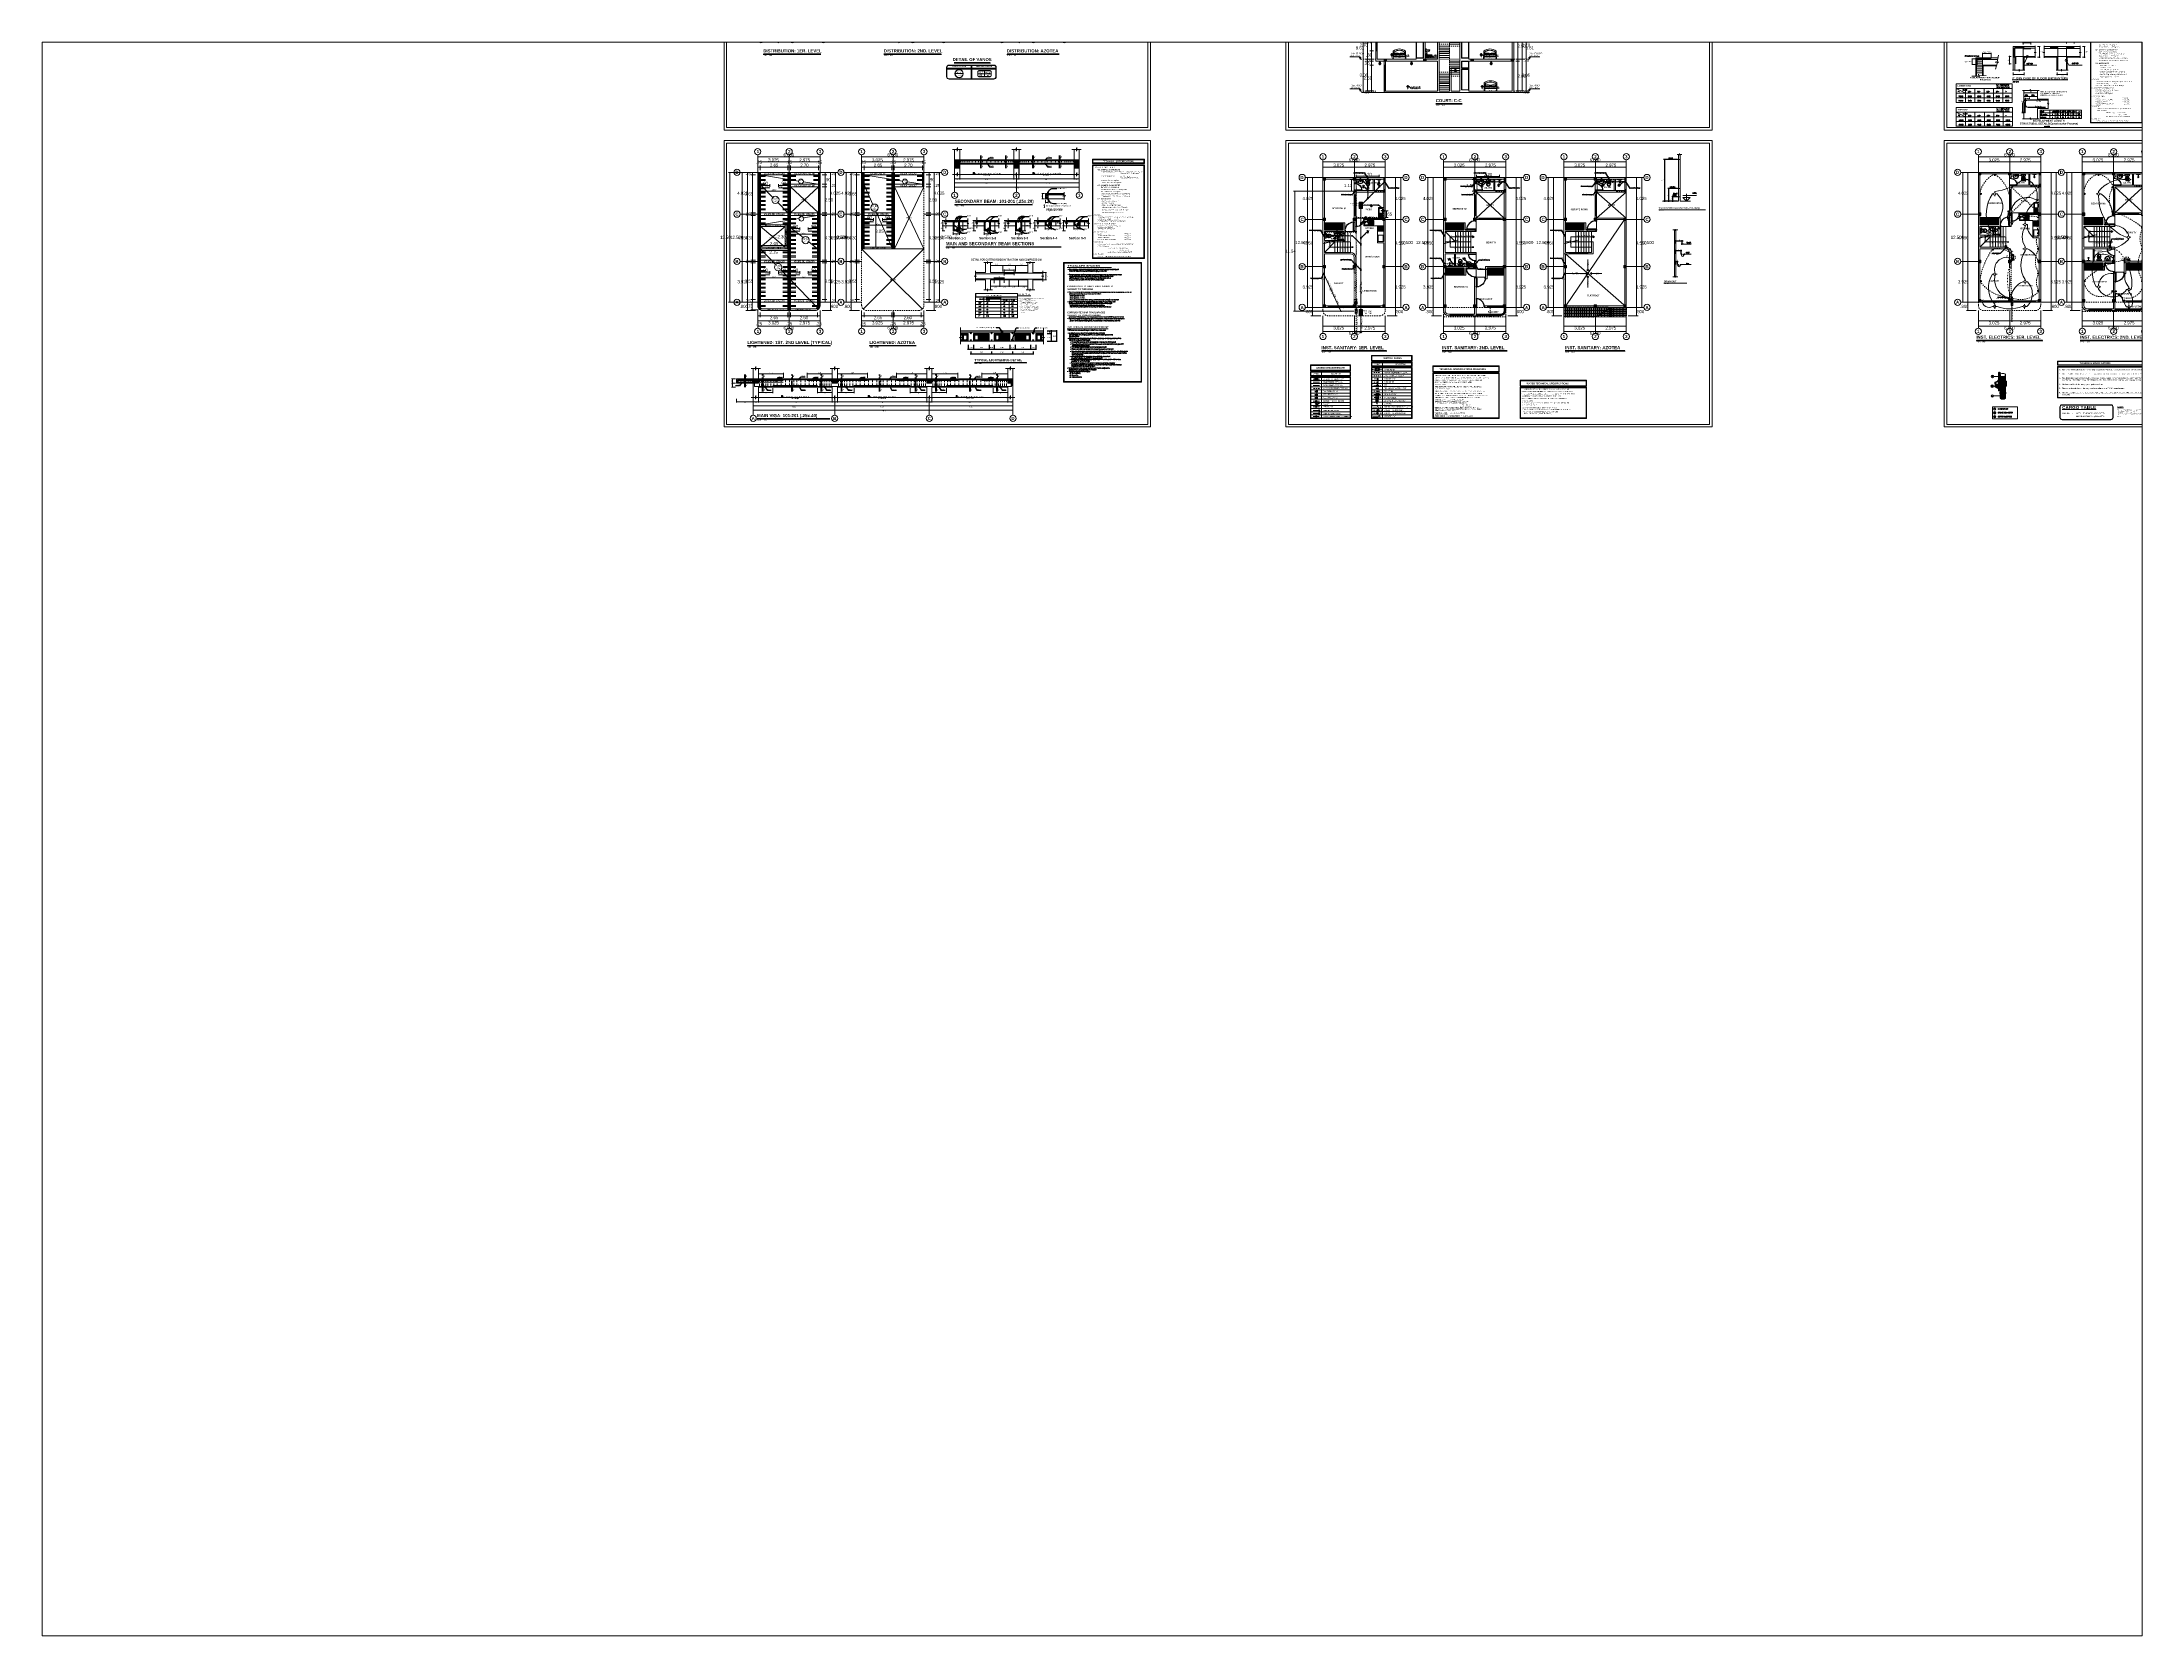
# Paper-space layout 'Layout2' of a CAD drawing. Header units: millimetres. Extents: x 26 to 231, y 20 to 176.
# The model-space entities are those that its viewports show. They can reach past a viewport. Long polylines and large blocks are cut down to what shows.
import ezdxf
from ezdxf.enums import TextEntityAlignment as Align

# ---------------------------------------------------------------- set-up
doc = ezdxf.new("R2010")
doc.units = ezdxf.units.MM
for name, pattern in [('ACAD_ISO02W100', [15, 12, -3]), ('ACAD_ISO03W100', [30, 12, -18]), ('ACAD_ISO04W100', [30.5, 24, -3, 0.5, -3]), ('ACAD_ISO06W100', [36, 24, -3, 0, -3, 0, -3, 0, -3]), ('CENTER2', [28.575, 19.05, -3.175, 3.175, -3.175]), ('CONTINUA', [0]), ('DASHDOT2', [0.5, 0.25, -0.125, 0, -0.125]), ('DASHED', [19.05, 12.7, -6.35]), ('DASHED2', [0.375, 0.25, -0.125]), ('DIVIDE2', [0.625, 0.25, -0.125, 0, -0.125, 0, -0.125]), ('HIDDEN2', [0.1875, 0.125, -0.0625])]:
    doc.linetypes.add(name, pattern=pattern)
for name, color, linetype, lineweight in [('A_Bloques', 56, 'Continuous', 15), ('A_Muro sin Techo', 134, 'Continuous', 20), ('A_Pared', 147, 'Continuous', 15), ('A_Texto', 43, 'Continuous', 9), ('A_Ventana', 140, 'Continuous', 9), ('Complemento', 151, 'Continuous', 9), ('E_Acero', 240, 'Continuous', 60), ('E_Columna', 3, 'Continuous', 25), ('E_Estribo', 1, 'CENTER2', 20), ('E_Fierros', 2, 'Continuous', 50), ('E_Tipo de Techado', 6, 'Continuous', 15), ('E_Viga Borde', 10, 'Continuous', 20), ('E_Viga Principal', 52, 'Continuous', 30), ('E_Viga Secundaria', 133, 'Continuous', 20), ('E_Vigueta', 13, 'DASHED', 15), ('G_Achurados', 54, 'Continuous', 5), ('G_Complemento', 30, 'Continuous', 20), ('G_Cortes', 3, 'Continuous', 60), ('G_Ejes', 253, 'Continuous', 20), ('G_Escalera', 40, 'Continuous', 18), ('G_Proyección', 8, 'DASHED2', 15), ('G_Sombreados', 8, 'Continuous', 9), ('G_Texto', 122, 'Continuous', 20), ('IE_Accesorios', 71, 'Continuous', 20), ('IE_Alimentador', 1, 'DASHED', 80), ('IE_Alumbrado', 31, 'Continuous', 60), ('IE_Interruptor', 230, 'Continuous', 40), ('IE_Tomacorriente', 104, 'DASHED2', 40), ('IS_Accesorios Agua', 6, 'Continuous', 20), ('IS_Accesorios Desagüe', 3, 'Continuous', 20), ('IS_Agua Caliente', 22, 'DIVIDE2', 25), ('IS_Agua Fria', 140, 'DASHDOT2', 25), ('IS_Tuberia 2', 11, 'Continuous', 40), ('IS_Tuberia 4', 5, 'Continuous', 80), ('Teja', 14, 'Continuous', 20)]:
    doc.layers.add(name, color=color, linetype=linetype, lineweight=lineweight)
for name, color, linetype in [('A_Puerta', 32, 'Continuous'), ('G_Acotación', 171, 'Continuous'), ('IS_Muro', 232, 'Continuous')]:
    doc.layers.add(name, color=color, linetype=linetype)
doc.styles.add('4MM', font='romans.shx', dxfattribs={"height": 0.2})
doc.styles.add('AB', font='')
doc.styles.add('Acotacion', font='ARIALN.TTF')
doc.styles.add('AMBIENTES', font='ARIALNB.TTF', dxfattribs={"height": 0.15})
doc.styles.add('AN', font='swisscl.ttf')
doc.styles.add('ARIAL', font='ariali.ttf', dxfattribs={"height": 0.12})
doc.styles.add('Arial Marron', font='ARIALN.TTF')
doc.styles.add('ARIAL1.2', font='arial.ttf', dxfattribs={"width": 1.2})
doc.styles.add('ArialBlack', font='')
doc.styles.add('COTA50', font='swisse.ttf', dxfattribs={"width": 1.1})
doc.styles.add('Cotas', font='ARIALNB.TTF', dxfattribs={"height": 0.1})
doc.styles.add('CUNSULTOR', font='times.ttf', dxfattribs={"width": 0.7})
doc.styles.add('Dutch801Rm', font='dutchb.ttf')
doc.styles.add('Eje', font='ARIALNB.TTF', dxfattribs={"height": 0.3})
doc.styles.add('F-1', font='arial.ttf', dxfattribs={"height": 0.3})
doc.styles.add('LETRAS', font='simplex1.shx', dxfattribs={"oblique": 20})
doc.styles.add('Letras(Indicadores)', font='romans.shx', dxfattribs={"width": 0.7, "oblique": 10})
doc.styles.add('LOGOTIPO', font='swissb.ttf')
doc.styles.add('M-1', font='ARIALNB.TTF', dxfattribs={"oblique": 20})
doc.styles.add('Niveles', font='swissck.ttf')
doc.styles.add('Notas', font='ARIALNB.TTF', dxfattribs={"height": 0.15})
doc.styles.add('ROMANS', font='romans.shx', dxfattribs={"width": 1.3, "height": 0.08})
doc.styles.add('Rotulo', font='ARIALN.TTF', dxfattribs={"height": 0.1})
doc.styles.add('SIMPLE', font='romans.shx', dxfattribs={"height": 0.1})
doc.styles.add('STYLE1', font='cityb___.ttf', dxfattribs={"width": 1.05})
doc.styles.add('Textos', font='simplex.shx', dxfattribs={"width": 0.8, "oblique": 20})
doc.styles.add('Titulo', font='arialbd.ttf', dxfattribs={"height": 0.2})
doc.styles.add('Titulo Detalles', font='swissb.ttf')
doc.styles.add('Titulo(Ambientes)', font='sanssb__.ttf')
doc.styles.add('TITULOS', font='ARIALNB.TTF', dxfattribs={"height": 0.3})
doc.styles.get('AB').set_extended_font_data('Arial Black')
doc.styles.get('ArialBlack').set_extended_font_data('Arial Black')
doc.dimstyles.new('110', dxfattribs={"dimtxt": 1, "dimasz": 0.08, "dimexe": 0.06, "dimexo": 0.1, "dimgap": 0.1, "dimtad": 3, "dimtih": 1, "dimtoh": 1, "dimlfac": 0.2, "dimzin": 1, "dimdsep": 46, "dimtxsty": 'Cotas', "dimblk": 'ARCHTICK', "dimcen": 2.5, "dimdle": 0.06, "dimclrt": 3, "dimazin": 0, "dimtp": 0.2, "dimtm": 0.2, "dimtfac": 1, "dimtix": 1, "dimtmove": 1, "dimatfit": 3, "dimldrblk": 'CLOSEDBLANK', "dimfxl": 1, "dimtolj": 1, "dimtzin": 1, "dimarcsym": 0})
doc.dimstyles.new('120', dxfattribs={"dimtxt": 1, "dimasz": 0.06, "dimexe": 0.06, "dimexo": 0.1, "dimgap": 0.08, "dimtad": 3, "dimtih": 1, "dimtoh": 1, "dimlfac": 0.4, "dimzin": 1, "dimdsep": 46, "dimtxsty": 'Cotas', "dimblk": 'ARCHTICK', "dimcen": 2.5, "dimdle": 0.06, "dimclrt": 21, "dimazin": 0, "dimtp": 0.2, "dimtm": 0.2, "dimtfac": 1, "dimtix": 1, "dimtmove": 1, "dimatfit": 0, "dimfxl": 1, "dimtolj": 1, "dimtzin": 1, "dimarcsym": 0})
doc.dimstyles.new('125', dxfattribs={"dimtxt": 1, "dimasz": 0.06, "dimexe": 0.06, "dimexo": 0.1, "dimgap": 0.08, "dimtad": 3, "dimtih": 1, "dimtoh": 1, "dimlfac": 0.5, "dimzin": 1, "dimdsep": 46, "dimtxsty": 'Cotas', "dimblk": 'ARCHTICK', "dimcen": 2.5, "dimdle": 0.06, "dimclrt": 4, "dimazin": 0, "dimtp": 0.2, "dimtm": 0.2, "dimtfac": 1, "dimtix": 1, "dimtmove": 1, "dimatfit": 3, "dimfxl": 1, "dimtolj": 1, "dimtzin": 1, "dimarcsym": 0})
doc.dimstyles.new('150', dxfattribs={"dimtxt": 1, "dimasz": 0.06, "dimexe": 0.06, "dimexo": 0.08, "dimgap": 0.05, "dimtad": 2, "dimtih": 1, "dimtoh": 1, "dimzin": 1, "dimdsep": 46, "dimtxsty": 'Cotas', "dimblk": 'ARCHTICK', "dimcen": 0.25, "dimdle": 0.06, "dimclrd": 256, "dimclre": 256, "dimclrt": 5, "dimazin": 0, "dimtp": 0.2, "dimtm": 0.2, "dimtfac": 1, "dimtix": 1, "dimtmove": 1, "dimatfit": 0, "dimfxl": 0.06, "dimtolj": 1, "dimtzin": 1, "dimarcsym": 0})
doc.dimstyles.new('Indicadores', dxfattribs={"dimtxt": 0.08, "dimasz": 0.08, "dimexe": 0.05, "dimexo": 0.1, "dimgap": 0.05, "dimtad": 2, "dimtih": 1, "dimtoh": 1, "dimzin": 4, "dimdsep": 46, "dimtxsty": 'ARIAL', "dimblk1": 'ARCHTICK', "dimblk2": 'ARCHTICK', "dimsah": 1, "dimcen": 0.02, "dimclrd": 8, "dimclre": 8, "dimclrt": 7, "dimadec": 0, "dimazin": 0, "dimtfac": 1, "dimtmove": 2, "dimatfit": 3, "dimldrblk": 'CLOSEDBLANK', "dimfxl": 1, "dimtolj": 1, "dimtzin": 4, "dimlwd": 9, "dimlwe": 9, "dimarcsym": 0})
doc.dimstyles.new('Lenin_20', dxfattribs={"dimscale": 0.5, "dimtxt": 0.1, "dimasz": 0.12, "dimexe": 0.15, "dimexo": 0.2, "dimgap": 0.05, "dimtad": 2, "dimtih": 1, "dimtoh": 1, "dimlfac": 0.4, "dimzin": 4, "dimdsep": 46, "dimtxsty": 'ARIAL', "dimblk": 'ARCHTICK', "dimcen": 0.12, "dimclrd": 256, "dimclre": 256, "dimclrt": 4, "dimazin": 1, "dimtm": 1e-09, "dimtfac": 1, "dimtmove": 2, "dimatfit": 2, "dimldrblk": 'ARCHTICK', "dimfxl": 1, "dimtolj": 1, "dimlwd": 13, "dimlwe": 18, "dimarcsym": 0})
doc.dimstyles.new('Lenin_25', dxfattribs={"dimscale": 0.5, "dimtxt": 0.2, "dimasz": 0.12, "dimexe": 0.15, "dimexo": 0.2, "dimgap": 0.05, "dimtad": 2, "dimtih": 1, "dimtoh": 1, "dimlfac": 0.5, "dimzin": 4, "dimdsep": 46, "dimtxsty": 'Acotacion', "dimblk": 'ARCHTICK', "dimcen": 0.12, "dimclrd": 256, "dimclre": 256, "dimclrt": 4, "dimazin": 1, "dimtm": 1e-09, "dimtfac": 1, "dimtmove": 2, "dimatfit": 2, "dimldrblk": 'ARCHTICK', "dimfxl": 1, "dimtolj": 1, "dimlwd": 13, "dimlwe": 18, "dimarcsym": 0})
doc.dimstyles.new('Lenin_50', dxfattribs={"dimtxt": 0.3, "dimasz": 0.08, "dimexe": 0.15, "dimexo": 0.2, "dimgap": 0.03, "dimtad": 2, "dimtih": 1, "dimtoh": 1, "dimlfac": -1, "dimzin": 4, "dimdsep": 46, "dimtxsty": 'Acotacion', "dimblk": 'ARCHTICK', "dimcen": 0.08, "dimclrd": 256, "dimclre": 256, "dimclrt": 4, "dimazin": 1, "dimtm": 1e-09, "dimtfac": 1, "dimtmove": 2, "dimatfit": 2, "dimfxl": 1, "dimtolj": 1, "dimlwd": 13, "dimlwe": 18, "dimarcsym": 0})
doc.dimstyles.new('N1-10', dxfattribs={"dimtxt": 0.085, "dimasz": 0.08, "dimexe": 0.065, "dimexo": 0.2, "dimgap": 0.085, "dimtad": 2, "dimtih": 1, "dimtoh": 1, "dimlfac": 0.2, "dimzin": 4, "dimdsep": 46, "dimtxsty": 'Acotacion', "dimblk": 'ARCHTICK', "dimcen": 0.85, "dimdle": 0.05, "dimclrd": 251, "dimclre": 251, "dimclrt": 254, "dimaunit": 1, "dimadec": 3, "dimazin": 0, "dimtm": 1e-09, "dimtfac": 1, "dimtix": 1, "dimtmove": 0, "dimatfit": 3, "dimldrblk": 'CLOSEDBLANK', "dimfxl": 1, "dimtolj": 1, "dimtzin": 0, "dimlwd": 9, "dimlwe": 13, "dimarcsym": 0})
doc.dimstyles.new('N1-100', dxfattribs={"dimtxt": 0.085, "dimasz": 0.085, "dimexe": 0.065, "dimexo": 0.12, "dimgap": 0.085, "dimtad": 2, "dimtih": 1, "dimtoh": 1, "dimzin": 4, "dimdsep": 46, "dimtxsty": 'Acotacion', "dimblk": 'ARCHTICK', "dimcen": 0.85, "dimdle": 0.05, "dimclrd": 251, "dimclre": 251, "dimclrt": 140, "dimaunit": 1, "dimadec": 3, "dimazin": 0, "dimtm": 1e-09, "dimtfac": 1, "dimtix": 1, "dimtmove": 0, "dimatfit": 3, "dimfxl": 1, "dimtolj": 1, "dimtzin": 0, "dimlwd": 15, "dimlwe": 15, "dimarcsym": 0})
doc.dimstyles.new('PL50-H', dxfattribs={"dimtxt": 0.08, "dimasz": 0.07, "dimexe": 0.07, "dimexo": 0.04, "dimgap": 0.035, "dimtad": 2, "dimtih": 1, "dimtoh": 1, "dimzin": 4, "dimdsep": 46, "dimtxsty": 'COTA50', "dimblk1": 'ARCHTICK', "dimblk2": 'ARCHTICK', "dimsah": 1, "dimcen": 0.1, "dimdle": 0.07, "dimclrd": 1, "dimclre": 1, "dimclrt": 2, "dimadec": 0, "dimazin": 0, "dimtfac": 1, "dimtdec": 4, "dimtmove": 2, "dimatfit": 3, "dimldrblk": 'ARCHTICK', "dimfxl": 1, "dimtolj": 1, "dimtzin": 0, "dimarcsym": 0})
pattern_1 = [(45, (40.250956, -30.258551), (0.0112253202, -0.0112253202), [])]
pattern_2 = [(45, (40.250956, -27.558551), (0.0112253202, -0.0112253202), [])]
pattern_3 = [(135, (174.970722, -21.310414), (0.0112253202, 0.0112253202), [])]
pattern_4 = [(135, (174.970722, -21.160414), (0.0112253202, 0.0112253202), [])]
pattern_5 = [(135, (296.024676, -25.397145), (0.04490128, 0.04490128), []), (45, (296.024676, -25.397145), (0.04490128, -0.04490128), [])]
pattern_6 = [(135, (293.124676, -25.397145), (0.04490128, 0.04490128), []), (45, (293.124676, -25.397145), (0.04490128, -0.04490128), [])]
pattern_7 = [(135, (298.874676, -25.397145), (0.04490128, 0.04490128), []), (45, (298.874676, -25.397145), (0.04490128, -0.04490128), [])]
pattern_8 = [(135, (184.970722, -21.310414), (0.0112253202, 0.0112253202), [])]
pattern_9 = [(135, (306.024676, -25.397145), (0.04490128, 0.04490128), []), (45, (306.024676, -25.397145), (0.04490128, -0.04490128), [])]
pattern_10 = [(135, (303.124676, -25.397145), (0.04490128, 0.04490128), []), (45, (303.124676, -25.397145), (0.04490128, -0.04490128), [])]
pattern_11 = [(45, (-1088.73801, -1234.71255), (-0.0561266008, 0.0561266008), [])]
pattern_12 = [(135, (229.378861, -21.810414), (0.0112253202, 0.0112253202), [])]
pattern_13 = [(135, (229.378861, -21.660414), (0.0112253202, 0.0112253202), [])]
pattern_14 = [(135, (240.978861, -21.810414), (0.0112253202, 0.0112253202), [])]
pattern_15 = [(135, (240.978861, -21.660414), (0.0112253202, 0.0112253202), [])]
pattern_16 = [(90, (251.97886, -21.810414), (0.03175, 2e-18), [])]
pattern_17 = [(135, (252.578861, -21.810414), (0.0112253202, 0.0112253202), [])]
pattern_18 = [(135, (252.578861, -21.660414), (0.0112253202, 0.0112253202), [])]
pattern_19 = [(135, (240.978861, -21.810414), (0.0112253202, 0.0112253202), [])]
pattern_20 = [(135, (252.578861, -21.810414), (0.0112253202, 0.0112253202), [])]
pattern_21 = [(135, (292.474023, -21.310414), (0.0112253202, 0.0112253202), [])]
pattern_22 = [(135, (292.474023, -21.160414), (0.0112253202, 0.0112253202), [])]
pattern_23 = [(135, (302.474023, -21.310414), (0.0112253202, 0.0112253202), [])]
pattern_24 = [(135, (302.474023, -21.160414), (0.0112253202, 0.0112253202), [])]
pattern_25 = [(90, (313.474023, -21.310414), (0.03175, 2e-18), [])]
pattern_26 = [(135, (302.474023, -21.310414), (0.0112253202, 0.0112253202), [])]

# ---------------------------------------------------------------- blocks, each defined once
blk = doc.blocks.new('Eri')
blk.add_line((-1.7, 0), (0, 0))
blk.add_circle((-2, 0), 0.3)
at = {"color": 1, "style": 'Eje', "flags": 4}
blk.add_attdef('H', text='', height=0.3, dxfattribs=at).set_placement((-2, 0), align=Align.MIDDLE_CENTER)
blk = doc.blocks.new('_ArchTick')
at = {"color": 0, "linetype": 'ByBlock', "const_width": 0.15}
blk.add_lwpolyline([(-0.5, -0.5), (0.5, 0.5)], dxfattribs=at)
blk = doc.blocks.new('*D64')
at = {"layer": 'Defpoints', "color": 0, "transparency": 16777216}
for p in [(71.73, 85.81), (77.73, 85.81), (77.73, 84.31)]:
    blk.add_point(p, dxfattribs=at)
at = {"layer": 'G_Acotación', "lineweight": 18, "transparency": 16777216}
for p, q in [((71.73, 85.61), (71.73, 84.16)), ((77.73, 85.61), (77.73, 84.16))]:
    blk.add_line(p, q, dxfattribs=at)
at = {"layer": 'G_Acotación', "lineweight": 13, "transparency": 16777216}
blk.add_line((71.73, 84.31), (77.73, 84.31), dxfattribs=at)
at = {"layer": 'G_Acotación', "lineweight": 13, "transparency": 16777216, "xscale": 0.08, "yscale": 0.08, "zscale": 0.08}
for p, rotation in [((71.73, 84.31), 179.9999999999996), ((77.73, 84.31), 359.9999999999996)]:
    blk.add_blockref('_ArchTick', p, dxfattribs=dict(at, rotation=rotation))
at = {"layer": 'G_Acotación', "color": 4, "lineweight": 5, "transparency": 16777216, "insert": (74.73, 84.13), "char_height": 0.3, "attachment_point": 5, "style": 'Acotacion'}
blk.add_mtext('\\A1;6.000', dxfattribs=at)
blk = doc.blocks.new('*D65')
at = {"layer": 'Defpoints', "color": 0, "transparency": 16777216}
for p in [(74.75, 85.81), (77.73, 85.81), (77.73, 84.81)]:
    blk.add_point(p, dxfattribs=at)
at = {"layer": 'G_Acotación', "lineweight": 18, "transparency": 16777216}
for p, q in [((74.75, 85.61), (74.75, 84.66)), ((77.73, 85.61), (77.73, 84.66))]:
    blk.add_line(p, q, dxfattribs=at)
at = {"layer": 'G_Acotación', "lineweight": 13, "transparency": 16777216}
blk.add_line((74.75, 84.81), (77.73, 84.81), dxfattribs=at)
at = {"layer": 'G_Acotación', "lineweight": 13, "transparency": 16777216, "xscale": 0.08, "yscale": 0.08, "zscale": 0.08}
for p, rotation in [((74.75, 84.81), 179.9999999999996), ((77.73, 84.81), 359.9999999999996)]:
    blk.add_blockref('_ArchTick', p, dxfattribs=dict(at, rotation=rotation))
at = {"layer": 'G_Acotación', "color": 4, "lineweight": 5, "transparency": 16777216, "insert": (76.24, 84.63), "char_height": 0.3, "attachment_point": 5, "style": 'Acotacion'}
blk.add_mtext('\\A1;2.975', dxfattribs=at)
blk = doc.blocks.new('*D66')
at = {"layer": 'Defpoints', "color": 0, "transparency": 16777216}
for p in [(71.73, 85.81), (74.75, 85.81), (74.75, 84.81)]:
    blk.add_point(p, dxfattribs=at)
at = {"layer": 'G_Acotación', "lineweight": 18, "transparency": 16777216}
for p, q in [((71.73, 85.61), (71.73, 84.66)), ((74.75, 85.61), (74.75, 84.66))]:
    blk.add_line(p, q, dxfattribs=at)
at = {"layer": 'G_Acotación', "lineweight": 13, "transparency": 16777216}
blk.add_line((71.73, 84.81), (74.75, 84.81), dxfattribs=at)
at = {"layer": 'G_Acotación', "lineweight": 13, "transparency": 16777216, "xscale": 0.08, "yscale": 0.08, "zscale": 0.08}
for p, rotation in [((71.73, 84.81), 179.9999999999996), ((74.75, 84.81), 359.9999999999996)]:
    blk.add_blockref('_ArchTick', p, dxfattribs=dict(at, rotation=rotation))
at = {"layer": 'G_Acotación', "color": 4, "lineweight": 5, "transparency": 16777216, "insert": (73.24, 84.63), "char_height": 0.3, "attachment_point": 5, "style": 'Acotacion'}
blk.add_mtext('\\A1;3.025', dxfattribs=at)
blk = doc.blocks.new('*D78')
at = {"layer": 'Defpoints', "color": 0, "transparency": 16777216}
for p in [(60.13, 85.81), (66.13, 85.81), (66.13, 84.31)]:
    blk.add_point(p, dxfattribs=at)
at = {"layer": 'G_Acotación', "lineweight": 18, "transparency": 16777216}
for p, q in [((60.13, 85.61), (60.13, 84.16)), ((66.13, 85.61), (66.13, 84.16))]:
    blk.add_line(p, q, dxfattribs=at)
at = {"layer": 'G_Acotación', "lineweight": 13, "transparency": 16777216}
blk.add_line((60.13, 84.31), (66.13, 84.31), dxfattribs=at)
at = {"layer": 'G_Acotación', "lineweight": 13, "transparency": 16777216, "xscale": 0.08, "yscale": 0.08, "zscale": 0.08, "rotation": 180.0000000000004}
blk.add_blockref('_ArchTick', (60.13, 84.31), dxfattribs=at)
at = {"layer": 'G_Acotación', "lineweight": 13, "transparency": 16777216, "xscale": 0.08, "yscale": 0.08, "zscale": 0.08}
blk.add_blockref('_ArchTick', (66.13, 84.31), dxfattribs=at)
at = {"layer": 'G_Acotación', "color": 4, "lineweight": 5, "transparency": 16777216, "insert": (63.13, 84.13), "char_height": 0.3, "attachment_point": 5, "style": 'Acotacion'}
blk.add_mtext('\\A1;6.000', dxfattribs=at)
blk = doc.blocks.new('*D79')
at = {"layer": 'Defpoints', "color": 0, "transparency": 16777216}
for p in [(63.15, 85.81), (66.13, 85.81), (66.13, 84.81)]:
    blk.add_point(p, dxfattribs=at)
at = {"layer": 'G_Acotación', "lineweight": 18, "transparency": 16777216}
for p, q in [((63.15, 85.61), (63.15, 84.66)), ((66.13, 85.61), (66.13, 84.66))]:
    blk.add_line(p, q, dxfattribs=at)
at = {"layer": 'G_Acotación', "lineweight": 13, "transparency": 16777216}
blk.add_line((63.15, 84.81), (66.13, 84.81), dxfattribs=at)
at = {"layer": 'G_Acotación', "lineweight": 13, "transparency": 16777216, "xscale": 0.08, "yscale": 0.08, "zscale": 0.08, "rotation": 180.0000000000004}
blk.add_blockref('_ArchTick', (63.15, 84.81), dxfattribs=at)
at = {"layer": 'G_Acotación', "lineweight": 13, "transparency": 16777216, "xscale": 0.08, "yscale": 0.08, "zscale": 0.08}
blk.add_blockref('_ArchTick', (66.13, 84.81), dxfattribs=at)
at = {"layer": 'G_Acotación', "color": 4, "lineweight": 5, "transparency": 16777216, "insert": (64.64, 84.63), "char_height": 0.3, "attachment_point": 5, "style": 'Acotacion'}
blk.add_mtext('\\A1;2.975', dxfattribs=at)
blk = doc.blocks.new('*D80')
at = {"layer": 'Defpoints', "color": 0, "transparency": 16777216}
for p in [(60.13, 85.81), (63.15, 85.81), (63.15, 84.81)]:
    blk.add_point(p, dxfattribs=at)
at = {"layer": 'G_Acotación', "lineweight": 18, "transparency": 16777216}
for p, q in [((60.13, 85.61), (60.13, 84.66)), ((63.15, 85.61), (63.15, 84.66))]:
    blk.add_line(p, q, dxfattribs=at)
at = {"layer": 'G_Acotación', "lineweight": 13, "transparency": 16777216}
blk.add_line((60.13, 84.81), (63.15, 84.81), dxfattribs=at)
at = {"layer": 'G_Acotación', "lineweight": 13, "transparency": 16777216, "xscale": 0.08, "yscale": 0.08, "zscale": 0.08, "rotation": 180.0000000000004}
blk.add_blockref('_ArchTick', (60.13, 84.81), dxfattribs=at)
at = {"layer": 'G_Acotación', "lineweight": 13, "transparency": 16777216, "xscale": 0.08, "yscale": 0.08, "zscale": 0.08}
blk.add_blockref('_ArchTick', (63.15, 84.81), dxfattribs=at)
at = {"layer": 'G_Acotación', "color": 4, "lineweight": 5, "transparency": 16777216, "insert": (61.64, 84.63), "char_height": 0.3, "attachment_point": 5, "style": 'Acotacion'}
blk.add_mtext('\\A1;3.025', dxfattribs=at)
blk = doc.blocks.new('*D94')
at = {"layer": 'Defpoints', "color": 0, "transparency": 16777216}
for p in [(83.33, 85.81), (89.33, 85.81), (89.33, 84.31)]:
    blk.add_point(p, dxfattribs=at)
at = {"layer": 'G_Acotación', "lineweight": 18, "transparency": 16777216}
for p, q in [((83.33, 85.61), (83.33, 84.16)), ((89.33, 85.61), (89.33, 84.16))]:
    blk.add_line(p, q, dxfattribs=at)
at = {"layer": 'G_Acotación', "lineweight": 13, "transparency": 16777216}
blk.add_line((83.33, 84.31), (89.33, 84.31), dxfattribs=at)
at = {"layer": 'G_Acotación', "lineweight": 13, "transparency": 16777216, "xscale": 0.08, "yscale": 0.08, "zscale": 0.08, "rotation": 180}
blk.add_blockref('_ArchTick', (83.33, 84.31), dxfattribs=at)
at = {"layer": 'G_Acotación', "lineweight": 13, "transparency": 16777216, "xscale": 0.08, "yscale": 0.08, "zscale": 0.08}
blk.add_blockref('_ArchTick', (89.33, 84.31), dxfattribs=at)
at = {"layer": 'G_Acotación', "color": 4, "lineweight": 5, "transparency": 16777216, "insert": (86.33, 84.13), "char_height": 0.3, "attachment_point": 5, "style": 'Acotacion'}
blk.add_mtext('\\A1;6.000', dxfattribs=at)
blk = doc.blocks.new('*D95')
at = {"layer": 'Defpoints', "color": 0, "transparency": 16777216}
for p in [(86.35, 85.81), (89.33, 85.81), (89.33, 84.81)]:
    blk.add_point(p, dxfattribs=at)
at = {"layer": 'G_Acotación', "lineweight": 18, "transparency": 16777216}
for p, q in [((86.35, 85.61), (86.35, 84.66)), ((89.33, 85.61), (89.33, 84.66))]:
    blk.add_line(p, q, dxfattribs=at)
at = {"layer": 'G_Acotación', "lineweight": 13, "transparency": 16777216}
blk.add_line((86.35, 84.81), (89.33, 84.81), dxfattribs=at)
at = {"layer": 'G_Acotación', "lineweight": 13, "transparency": 16777216, "xscale": 0.08, "yscale": 0.08, "zscale": 0.08, "rotation": 180}
blk.add_blockref('_ArchTick', (86.35, 84.81), dxfattribs=at)
at = {"layer": 'G_Acotación', "lineweight": 13, "transparency": 16777216, "xscale": 0.08, "yscale": 0.08, "zscale": 0.08}
blk.add_blockref('_ArchTick', (89.33, 84.81), dxfattribs=at)
at = {"layer": 'G_Acotación', "color": 4, "lineweight": 5, "transparency": 16777216, "insert": (87.84, 84.63), "char_height": 0.3, "attachment_point": 5, "style": 'Acotacion'}
blk.add_mtext('\\A1;2.975', dxfattribs=at)
blk = doc.blocks.new('*D96')
at = {"layer": 'Defpoints', "color": 0, "transparency": 16777216}
for p in [(83.33, 85.81), (86.35, 85.81), (86.35, 84.81)]:
    blk.add_point(p, dxfattribs=at)
at = {"layer": 'G_Acotación', "lineweight": 18, "transparency": 16777216}
for p, q in [((83.33, 85.61), (83.33, 84.66)), ((86.35, 85.61), (86.35, 84.66))]:
    blk.add_line(p, q, dxfattribs=at)
at = {"layer": 'G_Acotación', "lineweight": 13, "transparency": 16777216}
blk.add_line((83.33, 84.81), (86.35, 84.81), dxfattribs=at)
at = {"layer": 'G_Acotación', "lineweight": 13, "transparency": 16777216, "xscale": 0.08, "yscale": 0.08, "zscale": 0.08, "rotation": 180}
blk.add_blockref('_ArchTick', (83.33, 84.81), dxfattribs=at)
at = {"layer": 'G_Acotación', "lineweight": 13, "transparency": 16777216, "xscale": 0.08, "yscale": 0.08, "zscale": 0.08}
blk.add_blockref('_ArchTick', (86.35, 84.81), dxfattribs=at)
at = {"layer": 'G_Acotación', "color": 4, "lineweight": 5, "transparency": 16777216, "insert": (84.84, 84.63), "char_height": 0.3, "attachment_point": 5, "style": 'Acotacion'}
blk.add_mtext('\\A1;3.025', dxfattribs=at)
blk = doc.blocks.new('*D131')
at = {"layer": 'Defpoints', "color": 0, "transparency": 16777216}
for p in [(65.98, 85.81), (65.98, 85.31), (66.13, 85.81)]:
    blk.add_point(p, dxfattribs=at)
at = {"layer": 'G_Acotación', "lineweight": 18, "transparency": 16777216}
for p, q in [((65.98, 85.61), (65.98, 85.16)), ((66.13, 85.61), (66.13, 85.16))]:
    blk.add_line(p, q, dxfattribs=at)
at = {"layer": 'G_Acotación', "lineweight": 13, "transparency": 16777216}
blk.add_line((66.13, 85.31), (65.98, 85.31), dxfattribs=at)
at = {"layer": 'G_Acotación', "lineweight": 13, "transparency": 16777216, "xscale": 0.08, "yscale": 0.08, "zscale": 0.08, "rotation": 180.0000000000004}
blk.add_blockref('_ArchTick', (65.98, 85.31), dxfattribs=at)
at = {"layer": 'G_Acotación', "lineweight": 13, "transparency": 16777216, "xscale": 0.08, "yscale": 0.08, "zscale": 0.08}
blk.add_blockref('_ArchTick', (66.13, 85.31), dxfattribs=at)
at = {"layer": 'G_Acotación', "color": 4, "lineweight": 5, "transparency": 16777216, "insert": (66.05, 84.53), "char_height": 0.3, "attachment_point": 5, "style": 'Acotacion'}
blk.add_mtext('\\A1;.15', dxfattribs=at)
blk = doc.blocks.new('*D133')
at = {"layer": 'Defpoints', "color": 0, "transparency": 16777216}
for p in [(63.13, 85.81), (63.13, 85.31), (63.28, 85.81)]:
    blk.add_point(p, dxfattribs=at)
at = {"layer": 'G_Acotación', "lineweight": 18, "transparency": 16777216}
for p, q in [((63.13, 85.61), (63.13, 85.16)), ((63.28, 85.61), (63.28, 85.16))]:
    blk.add_line(p, q, dxfattribs=at)
at = {"layer": 'G_Acotación', "lineweight": 13, "transparency": 16777216}
blk.add_line((63.28, 85.31), (63.13, 85.31), dxfattribs=at)
at = {"layer": 'G_Acotación', "lineweight": 13, "transparency": 16777216, "xscale": 0.08, "yscale": 0.08, "zscale": 0.08, "rotation": 180.0000000000004}
blk.add_blockref('_ArchTick', (63.13, 85.31), dxfattribs=at)
at = {"layer": 'G_Acotación', "lineweight": 13, "transparency": 16777216, "xscale": 0.08, "yscale": 0.08, "zscale": 0.08}
blk.add_blockref('_ArchTick', (63.28, 85.31), dxfattribs=at)
at = {"layer": 'G_Acotación', "color": 4, "lineweight": 5, "transparency": 16777216, "insert": (63.2, 84.53), "char_height": 0.3, "attachment_point": 5, "style": 'Acotacion'}
blk.add_mtext('\\A1;.15', dxfattribs=at)
blk = doc.blocks.new('*D135')
at = {"layer": 'Defpoints', "color": 0, "transparency": 16777216}
for p in [(60.13, 85.81), (60.13, 85.31), (60.28, 85.81)]:
    blk.add_point(p, dxfattribs=at)
at = {"layer": 'G_Acotación', "lineweight": 18, "transparency": 16777216}
for p, q in [((60.13, 85.61), (60.13, 85.16)), ((60.28, 85.61), (60.28, 85.16))]:
    blk.add_line(p, q, dxfattribs=at)
at = {"layer": 'G_Acotación', "lineweight": 13, "transparency": 16777216}
blk.add_line((60.28, 85.31), (60.13, 85.31), dxfattribs=at)
at = {"layer": 'G_Acotación', "lineweight": 13, "transparency": 16777216, "xscale": 0.08, "yscale": 0.08, "zscale": 0.08, "rotation": 180.0000000000004}
blk.add_blockref('_ArchTick', (60.13, 85.31), dxfattribs=at)
at = {"layer": 'G_Acotación', "lineweight": 13, "transparency": 16777216, "xscale": 0.08, "yscale": 0.08, "zscale": 0.08}
blk.add_blockref('_ArchTick', (60.28, 85.31), dxfattribs=at)
at = {"layer": 'G_Acotación', "color": 4, "lineweight": 5, "transparency": 16777216, "insert": (60.2, 84.53), "char_height": 0.3, "attachment_point": 5, "style": 'Acotacion'}
blk.add_mtext('\\A1;.15', dxfattribs=at)
blk = doc.blocks.new('*D136')
at = {"layer": 'Defpoints', "color": 0, "transparency": 16777216}
for p in [(77.58, 85.81), (77.58, 85.31), (77.73, 85.81)]:
    blk.add_point(p, dxfattribs=at)
at = {"layer": 'G_Acotación', "lineweight": 18, "transparency": 16777216}
for p, q in [((77.58, 85.61), (77.58, 85.16)), ((77.73, 85.61), (77.73, 85.16))]:
    blk.add_line(p, q, dxfattribs=at)
at = {"layer": 'G_Acotación', "lineweight": 13, "transparency": 16777216}
blk.add_line((77.73, 85.31), (77.58, 85.31), dxfattribs=at)
at = {"layer": 'G_Acotación', "lineweight": 13, "transparency": 16777216, "xscale": 0.08, "yscale": 0.08, "zscale": 0.08}
for p, rotation in [((77.58, 85.31), 179.9999999999996), ((77.73, 85.31), 359.9999999999996)]:
    blk.add_blockref('_ArchTick', p, dxfattribs=dict(at, rotation=rotation))
at = {"layer": 'G_Acotación', "color": 4, "lineweight": 5, "transparency": 16777216, "insert": (77.65, 84.53), "char_height": 0.3, "attachment_point": 5, "style": 'Acotacion'}
blk.add_mtext('\\A1;.15', dxfattribs=at)
blk = doc.blocks.new('*D138')
at = {"layer": 'Defpoints', "color": 0, "transparency": 16777216}
for p in [(74.73, 85.81), (74.73, 85.31), (74.88, 85.81)]:
    blk.add_point(p, dxfattribs=at)
at = {"layer": 'G_Acotación', "lineweight": 18, "transparency": 16777216}
for p, q in [((74.73, 85.61), (74.73, 85.16)), ((74.88, 85.61), (74.88, 85.16))]:
    blk.add_line(p, q, dxfattribs=at)
at = {"layer": 'G_Acotación', "lineweight": 13, "transparency": 16777216}
blk.add_line((74.88, 85.31), (74.73, 85.31), dxfattribs=at)
at = {"layer": 'G_Acotación', "lineweight": 13, "transparency": 16777216, "xscale": 0.08, "yscale": 0.08, "zscale": 0.08}
for p, rotation in [((74.73, 85.31), 179.9999999999996), ((74.88, 85.31), 359.9999999999996)]:
    blk.add_blockref('_ArchTick', p, dxfattribs=dict(at, rotation=rotation))
at = {"layer": 'G_Acotación', "color": 4, "lineweight": 5, "transparency": 16777216, "insert": (74.8, 84.53), "char_height": 0.3, "attachment_point": 5, "style": 'Acotacion'}
blk.add_mtext('\\A1;.15', dxfattribs=at)
blk = doc.blocks.new('*D139')
at = {"layer": 'Defpoints', "color": 0, "transparency": 16777216}
for p in [(71.88, 85.81), (71.88, 85.31), (72.23, 85.81)]:
    blk.add_point(p, dxfattribs=at)
at = {"layer": 'G_Acotación', "lineweight": 18, "transparency": 16777216}
for p, q in [((71.88, 85.61), (71.88, 85.16)), ((72.23, 85.61), (72.23, 85.16))]:
    blk.add_line(p, q, dxfattribs=at)
at = {"layer": 'G_Acotación', "lineweight": 13, "transparency": 16777216}
blk.add_line((72.23, 85.31), (71.88, 85.31), dxfattribs=at)
at = {"layer": 'G_Acotación', "lineweight": 13, "transparency": 16777216, "xscale": 0.08, "yscale": 0.08, "zscale": 0.08}
for p, rotation in [((71.88, 85.31), 179.9999999999996), ((72.23, 85.31), 359.9999999999996)]:
    blk.add_blockref('_ArchTick', p, dxfattribs=dict(at, rotation=rotation))
at = {"layer": 'G_Acotación', "color": 4, "lineweight": 5, "transparency": 16777216, "insert": (72.05, 84.53), "char_height": 0.3, "attachment_point": 5, "style": 'Acotacion'}
blk.add_mtext('\\A1;.35', dxfattribs=at)
blk = doc.blocks.new('*D140')
at = {"layer": 'Defpoints', "color": 0, "transparency": 16777216}
for p in [(71.73, 85.81), (71.73, 85.31), (71.88, 85.81)]:
    blk.add_point(p, dxfattribs=at)
at = {"layer": 'G_Acotación', "lineweight": 18, "transparency": 16777216}
for p, q in [((71.73, 85.61), (71.73, 85.16)), ((71.88, 85.61), (71.88, 85.16))]:
    blk.add_line(p, q, dxfattribs=at)
at = {"layer": 'G_Acotación', "lineweight": 13, "transparency": 16777216}
blk.add_line((71.88, 85.31), (71.73, 85.31), dxfattribs=at)
at = {"layer": 'G_Acotación', "lineweight": 13, "transparency": 16777216, "xscale": 0.08, "yscale": 0.08, "zscale": 0.08}
for p, rotation in [((71.73, 85.31), 179.9999999999996), ((71.88, 85.31), 359.9999999999996)]:
    blk.add_blockref('_ArchTick', p, dxfattribs=dict(at, rotation=rotation))
at = {"layer": 'G_Acotación', "color": 4, "lineweight": 5, "transparency": 16777216, "insert": (71.8, 84.53), "char_height": 0.3, "attachment_point": 5, "style": 'Acotacion'}
blk.add_mtext('\\A1;.15', dxfattribs=at)
blk = doc.blocks.new('*D141')
at = {"layer": 'Defpoints', "color": 0, "transparency": 16777216}
for p in [(89.18, 85.81), (89.18, 85.31), (89.33, 85.81)]:
    blk.add_point(p, dxfattribs=at)
at = {"layer": 'G_Acotación', "lineweight": 18, "transparency": 16777216}
for p, q in [((89.18, 85.61), (89.18, 85.16)), ((89.33, 85.61), (89.33, 85.16))]:
    blk.add_line(p, q, dxfattribs=at)
at = {"layer": 'G_Acotación', "lineweight": 13, "transparency": 16777216}
blk.add_line((89.33, 85.31), (89.18, 85.31), dxfattribs=at)
at = {"layer": 'G_Acotación', "lineweight": 13, "transparency": 16777216, "xscale": 0.08, "yscale": 0.08, "zscale": 0.08, "rotation": 180}
blk.add_blockref('_ArchTick', (89.18, 85.31), dxfattribs=at)
at = {"layer": 'G_Acotación', "lineweight": 13, "transparency": 16777216, "xscale": 0.08, "yscale": 0.08, "zscale": 0.08}
blk.add_blockref('_ArchTick', (89.33, 85.31), dxfattribs=at)
at = {"layer": 'G_Acotación', "color": 4, "lineweight": 5, "transparency": 16777216, "insert": (89.25, 84.53), "char_height": 0.3, "attachment_point": 5, "style": 'Acotacion'}
blk.add_mtext('\\A1;.15', dxfattribs=at)
blk = doc.blocks.new('*D143')
at = {"layer": 'Defpoints', "color": 0, "transparency": 16777216}
for p in [(83.33, 85.81), (83.33, 85.31), (83.48, 85.81)]:
    blk.add_point(p, dxfattribs=at)
at = {"layer": 'G_Acotación', "lineweight": 18, "transparency": 16777216}
for p, q in [((83.33, 85.61), (83.33, 85.16)), ((83.48, 85.61), (83.48, 85.16))]:
    blk.add_line(p, q, dxfattribs=at)
at = {"layer": 'G_Acotación', "lineweight": 13, "transparency": 16777216}
blk.add_line((83.48, 85.31), (83.33, 85.31), dxfattribs=at)
at = {"layer": 'G_Acotación', "lineweight": 13, "transparency": 16777216, "xscale": 0.08, "yscale": 0.08, "zscale": 0.08, "rotation": 180}
blk.add_blockref('_ArchTick', (83.33, 85.31), dxfattribs=at)
at = {"layer": 'G_Acotación', "lineweight": 13, "transparency": 16777216, "xscale": 0.08, "yscale": 0.08, "zscale": 0.08}
blk.add_blockref('_ArchTick', (83.48, 85.31), dxfattribs=at)
at = {"layer": 'G_Acotación', "color": 4, "lineweight": 5, "transparency": 16777216, "insert": (83.4, 84.53), "char_height": 0.3, "attachment_point": 5, "style": 'Acotacion'}
blk.add_mtext('\\A1;.15', dxfattribs=at)
blk = doc.blocks.new('Titulo')
at = {"style": 'Titulo', "oblique": 20, "flags": 4}
blk.add_attdef('TITULO', (0.03, 0.19), '', height=0.3, dxfattribs=at)
at = {"oblique": 20, "flags": 4}
blk.add_attdef('ESCALA', (0.26, -0.1), '', height=0.11, dxfattribs=at)
blk = doc.blocks.new('TITULP')
h = blk.add_hatch(color=1)
h.paths.add_polyline_path([(0, -0.06), (0, -0.13), (0.08, -0.13, 0.414214)])
h.paths.add_polyline_path([(0, -0.13), (-0.08, -0.13, 0.414214), (0, -0.21)])
for p, q in [((0, -0.35), (0, 0)), ((-0.13, -0.13), (0.13, -0.13)), ((0.29, -0.29), (0.57, -0.29))]:
    blk.add_line(p, q)
at = {"lineweight": 18}
blk.add_line((0.13, -0.13), (0.29, -0.29), dxfattribs=at)
for radius in [0.0937, 0.0785]:
    blk.add_circle((0, -0.13), radius)
blk.add_solid([(0.02, -0.35), (0, -0.47), (-0.02, -0.35)])
at = {"style": 'Arial Marron', "width": 1.35}
blk.add_attdef('%%USALA', text='', height=0.14, dxfattribs=at).set_placement((0.31, -0.11), align=Align.TOP_LEFT)
at = {"style": 'Arial Marron', "width": 1.1}
blk.add_attdef('NPT%%P0.00', text='', height=0.1, dxfattribs=at).set_placement((0.6, -0.4), align=Align.MIDDLE_CENTER)
at = {"style": 'Arial Marron'}
blk.add_attdef('PISO', text='', height=0.08, dxfattribs=at).set_placement((0.6, -0.54), align=Align.MIDDLE_CENTER)
blk = doc.blocks.new('dormirtorio_07')
for p, q in [((-75, 79), (-75, 43)), ((-74, 24), (74, 24)), ((-63, 56), (-63, 72)), ((-62, 57), (-62, 71)), ((62, 57), (62, 71)), ((63, 56), (63, 72)), ((75, 79), (75, 43))]:
    blk.add_line(p, q)
for points in [[(-79, 1), (-78, 1, -0.064428), (-71, 0, -0.007336), (-51, 0, -0.01133), (-30, 0, 0.05078), (-13, 1, 0.424861), (-12, 4, -0.170355)], [(-66, 44), (-72, 44, 0.12482), (-74, 43, 0.143843), (-76, 41, 0.09533), (-76, 39, 1.197972)], [(-66, 2), (-69, 2, -0.387566), (-70, 3, 0.683187), (-70, 3, -0.173692), (-72, 2, -0.32079), (-73, 3, 0.08197), (-75, 6, -0.297092), (-76, 9, -0.71836)], [(-71, 24), (-72, 24, -0.34929), (-73, 25), (-74, 28, -0.274373), (-73, 36, -0.655189)], [(-71, 24), (-72, 24, 0.34929), (-73, 23), (-74, 21, 0.274373), (-73, 13, 0.655189)], [(-64, 44), (-67, 44, 0.387566), (-67, 43, -0.683187), (-68, 43, 0.173692), (-70, 44, 0.32079), (-71, 43, -0.08197), (-73, 40, 0.297092), (-74, 37, 0.71836)], [(-61, 1), (-66, 2, -0.12482), (-69, 3, -0.143843), (-70, 5, -0.09533), (-71, 7, -1.197972)], [(-36, 48, 0.005665), (-47, 48, -0.05078), (-64, 49, -0.424861), (-66, 52)], [(-36, 45, -0.005665), (-47, 45, 0.048737), (-63, 44, 0.048737)], [(-36, 48, -0.005665), (-26, 48, 0.05078), (-9, 49, 0.424861), (-7, 52)], [(-28, 45, 0.005665), (-18, 45, -0.05078), (0, 44)], [(0, 45), (-2, 46, 0.213183), (-7, 47, -0.760516)], [(0, 45), (2, 46, -0.213183), (7, 47, 0.760516)], [(28, 45, -0.005665), (18, 45, 0.05078), (0, 44)], [(36, 48, 0.005665), (26, 48, -0.05078), (9, 49, -0.424861), (7, 52)], [(79, 1), (78, 1, 0.064428), (71, 0, 0.007336), (51, 0, 0.01133), (30, 0, -0.05078), (13, 1, -0.424861), (12, 4, 0.170355)], [(36, 48, -0.005665), (47, 48, 0.05078), (64, 49, 0.424861), (66, 52)], [(36, 45, 0.005665), (47, 45, -0.048737), (63, 44, -0.048737)], [(61, 1), (66, 2, 0.12482), (69, 3, 0.143843), (70, 5, 0.09533), (71, 7, 1.197972)], [(64, 44), (67, 44, -0.387566), (67, 43, 0.683187), (68, 43, -0.173692), (70, 44, -0.32079), (71, 43, 0.08197), (73, 40, -0.297092), (74, 37, -0.71836)], [(66, 44), (72, 44, -0.12482), (74, 43, -0.143843), (76, 41, -0.09533), (76, 39, -1.197972)], [(66, 2), (69, 2, 0.387566), (70, 3, -0.683187), (70, 3, 0.173692), (72, 2, 0.32079), (73, 3, -0.08197), (75, 6, 0.297092), (76, 9, 0.71836)], [(71, 24), (72, 24, 0.34929), (73, 25), (74, 28, 0.274373), (73, 36, 0.655189)], [(71, 24), (72, 24, -0.34929), (73, 23), (74, 21, -0.274373), (73, 13, -0.655189)]]:
    blk.add_lwpolyline(points, format="xyb")
for centre, radius, start, end in [((0, -49), 148, 59.6247, 120.3753), ((-74, 23), 1.22, 90, 180), ((0, -49), 136, 62.4743, 117.5257), ((0, -49), 135, 62.7308, 117.2692), ((74, 23), 1.22, 0, 90)]:
    blk.add_arc(centre, radius, start, end)
for points in [[(-75, 23), (-75, 21), (-77, 17), (-77, 10), (-76, 5), (-79, 1), (-79, 1)], [(75, 23), (75, 21), (77, 17), (77, 10), (76, 5), (79, 1), (79, 1)]]:
    blk.add_open_spline(points, degree=3, knots=[0, 0, 0, 0, 0.05378, 0.1274802, 0.2032051, 0.2258843, 0.2258843, 0.2258843, 0.2258843])
for points in [[(-74, 44), (-75, 43), (-76, 34), (-76, 27), (-74, 24)], [(-74, 44), (-69, 51), (-65, 55), (-49, 58), (-37, 58), (-23, 58), (-8, 56), (0, 46)], [(-20, 0), (-10, 0), (-5, 0), (-1, 0), (0, 0)], [(74, 44), (69, 51), (65, 55), (49, 58), (37, 58), (23, 58), (8, 56), (0, 46)], [(20, 0), (10, 0), (5, 0), (1, 0), (0, 0)], [(74, 44), (75, 43), (76, 34), (76, 27), (74, 24)]]:
    blk.add_spline(points, degree=3)
blk = doc.blocks.new('FOCO')
at = {"color": 7, "lineweight": 13}
for points in [[(0.04, -0.03), (0.03, -0.01), (0.02, -0.01), (0.02, 0), (0.02, 0), (0.02, 0), (0.01, 0), (0.01, 0), (0.01, 0), (0, 0), (0, 0), (0, 0), (0, 0), (-0.01, 0), (-0.01, 0), (-0.01, 0), (-0.02, 0), (-0.02, 0), (-0.02, 0), (-0.03, -0.01), (-0.03, -0.01), (-0.03, -0.01), (-0.04, -0.03)], [(-0.08, -0.6), (-0.1, -0.59), (-0.11, -0.58), (-0.12, -0.57), (-0.13, -0.56), (-0.14, -0.55), (-0.14, -0.54), (-0.14, -0.54), (-0.12, -0.52), (-0.12, -0.53), (-0.12, -0.55), (-0.11, -0.56), (-0.1, -0.57), (-0.1, -0.58), (-0.08, -0.6), (-0.08, -0.6)], [(-0.09, -0.27), (-0.08, -0.26), (-0.07, -0.19), (-0.06, -0.18), (-0.06, -0.18), (-0.05, -0.17), (-0.04, -0.17), (-0.04, -0.16), (-0.03, -0.16), (-0.02, -0.16), (-0.01, -0.15), (0, -0.15), (0.01, -0.15), (0.01, -0.15), (0, -0.15), (0, -0.15), (-0.01, -0.15), (-0.02, -0.15), (-0.03, -0.15), (-0.04, -0.15), (-0.05, -0.15), (-0.05, -0.16), (-0.06, -0.16), (-0.07, -0.16), (-0.07, -0.17), (-0.07, -0.17), (-0.07, -0.18), (-0.07, -0.18), (-0.09, -0.27), (-0.09, -0.27)], [(-0.04, -0.47), (-0.04, -0.47), (-0.04, -0.47), (-0.04, -0.48), (-0.04, -0.48), (-0.04, -0.48), (-0.04, -0.48), (-0.04, -0.48), (-0.04, -0.48), (-0.04, -0.48), (-0.03, -0.49), (-0.03, -0.49), (-0.03, -0.49), (-0.03, -0.49), (-0.03, -0.49), (-0.02, -0.49), (-0.02, -0.49), (-0.02, -0.49), (-0.02, -0.49), (-0.01, -0.49), (-0.01, -0.49), (-0.01, -0.49), (-0.01, -0.5), (0, -0.5), (0, -0.5), (0, -0.5), (0.01, -0.5), (0.01, -0.5), (0.01, -0.5), (0.01, -0.49), (0.02, -0.49), (0.02, -0.49), (0.02, -0.49), (0.02, -0.49), (0.03, -0.49), (0.03, -0.49), (0.03, -0.49), (0.03, -0.49), (0.04, -0.49), (0.04, -0.49), (0.04, -0.48), (0.04, -0.48), (0.04, -0.48), (0.04, -0.48), (0.04, -0.48), (0.05, -0.48), (0.05, -0.48), (0.05, -0.47), (0.05, -0.47), (0.05, -0.47), (0.05, -0.47), (0.05, -0.47), (0.05, -0.47), (0.05, -0.47), (0.05, -0.46), (0.04, -0.46), (0.04, -0.46), (0.04, -0.46), (0.04, -0.46), (0.04, -0.46), (0.04, -0.46), (0.04, -0.45), (0.03, -0.45), (0.03, -0.45), (0.03, -0.45), (0.03, -0.45), (0.02, -0.45), (0.02, -0.45), (0.02, -0.45), (0.02, -0.45), (0.01, -0.45), (0.01, -0.45), (0.01, -0.45), (0.01, -0.45), (0, -0.45), (0, -0.45), (0, -0.45), (-0.01, -0.45), (-0.01, -0.45), (-0.01, -0.45), (-0.01, -0.45), (-0.02, -0.45), (-0.02, -0.45), (-0.02, -0.45), (-0.02, -0.45), (-0.03, -0.45), (-0.03, -0.45), (-0.03, -0.45), (-0.03, -0.45), (-0.03, -0.46), (-0.04, -0.46), (-0.04, -0.46), (-0.04, -0.46), (-0.04, -0.46), (-0.04, -0.46), (-0.04, -0.46), (-0.04, -0.47), (-0.04, -0.47), (-0.04, -0.47), (-0.04, -0.47)], [(-0.01, -0.2), (-0.01, -0.34)], [(0.02, -0.2), (0.02, -0.34)]]:
    blk.add_lwpolyline(points, dxfattribs=at)
at = {"color": 47, "lineweight": 13}
blk.add_lwpolyline([(0.03, -0.03), (0.02, 0), (0.02, 0), (0.01, 0), (0.01, 0), (0.01, 0), (0, 0), (0, 0), (0, 0), (0, 0), (-0.01, -0.03)], dxfattribs=at)
at = {"color": 254, "lineweight": 13}
for points in [[(-0.07, -0.15), (-0.07, -0.15), (-0.07, -0.15), (-0.08, -0.15), (-0.08, -0.16), (-0.08, -0.16), (-0.08, -0.16), (-0.08, -0.16), (-0.08, -0.16), (-0.08, -0.16), (-0.08, -0.16), (-0.08, -0.17), (-0.09, -0.24), (-0.09, -0.25), (-0.09, -0.26), (-0.1, -0.27), (-0.1, -0.28), (-0.1, -0.29), (-0.11, -0.29), (-0.11, -0.3), (-0.11, -0.31), (-0.12, -0.32), (-0.13, -0.33), (-0.13, -0.34), (-0.14, -0.35), (-0.15, -0.36), (-0.15, -0.37), (-0.16, -0.38), (-0.16, -0.39), (-0.16, -0.4), (-0.17, -0.41), (-0.17, -0.42), (-0.17, -0.43), (-0.17, -0.44), (-0.18, -0.45), (-0.18, -0.46), (-0.18, -0.48), (-0.17, -0.49), (-0.17, -0.5), (-0.17, -0.5), (-0.17, -0.52), (-0.17, -0.53), (-0.16, -0.54), (-0.16, -0.55), (-0.15, -0.56), (-0.15, -0.57), (-0.14, -0.58), (-0.13, -0.59), (-0.12, -0.6), (-0.12, -0.6), (-0.11, -0.61), (-0.1, -0.62), (-0.09, -0.62), (-0.08, -0.63), (-0.07, -0.63), (-0.06, -0.64), (-0.04, -0.64), (-0.03, -0.65), (-0.02, -0.65), (-0.02, -0.65), (0, -0.65), (0.01, -0.65), (0.02, -0.65), (0.03, -0.65), (0.04, -0.65), (0.04, -0.65), (0.05, -0.64), (0.06, -0.64), (0.07, -0.64), (0.08, -0.63), (0.09, -0.63), (0.09, -0.62), (0.1, -0.62), (0.11, -0.61), (0.12, -0.61), (0.13, -0.6), (0.13, -0.59), (0.14, -0.59), (0.15, -0.58), (0.15, -0.57), (0.16, -0.56), (0.16, -0.55), (0.17, -0.54), (0.17, -0.53), (0.18, -0.52), (0.18, -0.51), (0.18, -0.49), (0.18, -0.48), (0.18, -0.47), (0.18, -0.46), (0.18, -0.45), (0.18, -0.44), (0.18, -0.43), (0.18, -0.42), (0.18, -0.41), (0.17, -0.4), (0.17, -0.39), (0.16, -0.38), (0.16, -0.37), (0.15, -0.36), (0.15, -0.35), (0.14, -0.34), (0.13, -0.33), (0.13, -0.31), (0.12, -0.3), (0.11, -0.29), (0.11, -0.28), (0.11, -0.27), (0.1, -0.26), (0.1, -0.25), (0.1, -0.24), (0.1, -0.23), (0.1, -0.22), (0.09, -0.21), (0.09, -0.19), (0.09, -0.18), (0.09, -0.17), (0.09, -0.16), (0.09, -0.16), (0.09, -0.16), (0.09, -0.16), (0.09, -0.16), (0.08, -0.16), (0.08, -0.16), (0.08, -0.15), (0.08, -0.15), (0.08, -0.15), (0.07, -0.15), (0.07, -0.15), (0.07, -0.14), (0.06, -0.14), (0.06, -0.14), (0.05, -0.14), (0.05, -0.14), (0.04, -0.14), (0.04, -0.14), (0.04, -0.14), (0.03, -0.14), (0.03, -0.14), (0.02, -0.14), (0.02, -0.14), (0.01, -0.14), (0.01, -0.14), (0, -0.14), (0, -0.14), (-0.01, -0.14), (-0.01, -0.14), (-0.01, -0.14), (-0.02, -0.14), (-0.02, -0.14), (-0.03, -0.14), (-0.03, -0.14), (-0.04, -0.14), (-0.04, -0.14), (-0.05, -0.14), (-0.05, -0.14), (-0.05, -0.14), (-0.06, -0.14), (-0.06, -0.15), (-0.07, -0.15), (-0.07, -0.15), (-0.07, -0.15)], [(-0.06, -0.07), (-0.06, -0.07), (-0.05, -0.06), (-0.04, -0.06), (-0.03, -0.06), (-0.04, -0.05), (-0.04, -0.06), (-0.05, -0.06), (-0.06, -0.06), (-0.06, -0.07), (-0.06, -0.07)], [(-0.06, -0.09), (-0.06, -0.09), (-0.05, -0.09), (-0.04, -0.08), (-0.04, -0.08), (-0.04, -0.08), (-0.04, -0.08), (-0.05, -0.08), (-0.06, -0.08), (-0.06, -0.09), (-0.06, -0.09)], [(-0.06, -0.11), (-0.06, -0.11), (-0.05, -0.11), (-0.04, -0.1), (-0.03, -0.1), (-0.03, -0.1), (-0.04, -0.1), (-0.05, -0.1), (-0.05, -0.1), (-0.06, -0.11), (-0.06, -0.11)], [(-0.05, -0.13), (-0.05, -0.13), (-0.04, -0.13), (-0.03, -0.12), (-0.02, -0.12), (-0.02, -0.12), (-0.03, -0.12), (-0.04, -0.12), (-0.05, -0.12), (-0.05, -0.13), (-0.05, -0.13)], [(0, -0.35), (0, -0.35), (0, -0.35), (0, -0.35), (0, -0.35), (0, -0.35), (0, -0.35), (0, -0.35), (0, -0.35), (0, -0.35), (0, -0.35), (0, -0.35), (0, -0.35), (0, -0.35), (0, -0.35), (0, -0.36), (0, -0.36), (0, -0.36), (0, -0.36), (0, -0.36), (0, -0.36), (0, -0.36), (0, -0.36), (0, -0.36), (0, -0.36), (0, -0.36), (0, -0.36), (0, -0.36), (0, -0.36), (0, -0.36), (0, -0.36), (0, -0.36), (0, -0.36), (0, -0.36), (0, -0.36), (0, -0.36), (0, -0.35), (0, -0.35), (0, -0.35), (0, -0.35), (0, -0.35), (0, -0.35), (0, -0.35), (0, -0.35), (0, -0.35), (0, -0.35), (0, -0.35), (0, -0.35), (0, -0.35), (0, -0.35), (0, -0.35), (0, -0.35), (0, -0.35), (0, -0.35), (0, -0.35), (0, -0.35), (0, -0.35), (0, -0.35), (0, -0.35), (0, -0.35), (0, -0.35), (0, -0.35), (0, -0.35), (0, -0.35), (0, -0.35), (0, -0.34), (0, -0.34), (0, -0.34), (0, -0.34), (0, -0.34), (0, -0.34), (0, -0.34), (0, -0.34), (0, -0.34), (0, -0.34), (0, -0.34), (0, -0.34), (0, -0.34), (0, -0.34), (0, -0.34), (0, -0.34), (0, -0.34), (0, -0.34), (0, -0.34), (0, -0.35), (0, -0.35), (0, -0.35), (0, -0.35), (0, -0.35), (0, -0.35), (0, -0.35), (0, -0.35), (0, -0.35), (0, -0.35), (0, -0.35), (0, -0.35), (0, -0.35), (0, -0.35), (0, -0.35), (0, -0.35)]]:
    blk.add_lwpolyline(points, dxfattribs=at)
at = {"color": 31, "lineweight": 13}
for points in [[(0.08, -0.15), (0.08, -0.15), (0.08, -0.15), (0.08, -0.15), (0.08, -0.14), (0.08, -0.14), (0.08, -0.14), (0.08, -0.14), (0.08, -0.13), (0.08, -0.13), (0.08, -0.13), (0.08, -0.13), (0.08, -0.12), (0.08, -0.12), (0.08, -0.12), (0.08, -0.12), (0.08, -0.12), (0.08, -0.11), (0.08, -0.11), (0.08, -0.11), (0.08, -0.11), (0.08, -0.11), (0.08, -0.1), (0.08, -0.1), (0.08, -0.1), (0.08, -0.1), (0.08, -0.1), (0.08, -0.1), (0.08, -0.09), (0.09, -0.09), (0.08, -0.09), (0.08, -0.09), (0.08, -0.08), (0.08, -0.08), (0.08, -0.08), (0.08, -0.08), (0.08, -0.07), (0.08, -0.07), (0.08, -0.07), (0.08, -0.07), (0.08, -0.07), (0.08, -0.06), (0.07, -0.06), (0.07, -0.05), (0.06, -0.04), (0.06, -0.04), (0.05, -0.04), (0.05, -0.04), (0.04, -0.03), (0.03, -0.03), (0.02, -0.03), (0.01, -0.03), (0, -0.03), (-0.01, -0.03), (-0.02, -0.03), (-0.03, -0.03), (-0.03, -0.03), (-0.04, -0.03), (-0.04, -0.03), (-0.05, -0.04), (-0.05, -0.04), (-0.05, -0.04), (-0.06, -0.05), (-0.07, -0.07), (-0.07, -0.07), (-0.07, -0.07), (-0.07, -0.07), (-0.07, -0.08), (-0.07, -0.08), (-0.07, -0.08), (-0.07, -0.08), (-0.07, -0.08), (-0.07, -0.09), (-0.07, -0.09), (-0.07, -0.09), (-0.08, -0.09), (-0.08, -0.09), (-0.08, -0.1), (-0.08, -0.1), (-0.07, -0.1), (-0.07, -0.1), (-0.07, -0.1), (-0.07, -0.11), (-0.07, -0.11), (-0.07, -0.11), (-0.08, -0.11), (-0.08, -0.11), (-0.08, -0.12), (-0.08, -0.12), (-0.07, -0.12), (-0.07, -0.12), (-0.07, -0.13), (-0.07, -0.13), (-0.07, -0.13), (-0.07, -0.13), (-0.08, -0.13), (-0.08, -0.13), (-0.08, -0.14), (-0.08, -0.14), (-0.08, -0.14), (-0.07, -0.14), (-0.07, -0.15), (-0.07, -0.15), (-0.07, -0.15), (-0.07, -0.15), (-0.07, -0.15)], [(0.08, -0.15), (0.08, -0.15), (0.08, -0.15)]]:
    blk.add_lwpolyline(points, dxfattribs=at)
at = {"color": 21, "lineweight": 13}
for points in [[(0, -0.13), (0.02, -0.13), (-0.01, -0.12), (-0.01, -0.12), (0, -0.12), (0, -0.12), (0.01, -0.12), (0.01, -0.12), (0.02, -0.12), (0.03, -0.11), (0.04, -0.11), (0.05, -0.11), (0.04, -0.11), (0.03, -0.11), (0.02, -0.11), (0.01, -0.11), (-0.01, -0.11), (-0.02, -0.11), (-0.04, -0.11), (-0.05, -0.12), (-0.05, -0.12), (-0.06, -0.12), (-0.06, -0.12), (-0.06, -0.12), (-0.06, -0.12), (-0.06, -0.12), (-0.06, -0.11), (-0.05, -0.11), (-0.05, -0.11), (-0.04, -0.1), (-0.03, -0.1), (-0.01, -0.1), (0, -0.1), (0.01, -0.09), (0.04, -0.09), (0.02, -0.09), (0.01, -0.09), (0, -0.09), (-0.02, -0.09), (-0.03, -0.09), (-0.04, -0.09), (-0.05, -0.1), (-0.06, -0.1), (-0.06, -0.1), (-0.06, -0.1), (-0.07, -0.1), (-0.07, -0.1), (-0.06, -0.1), (-0.06, -0.1), (-0.06, -0.09), (-0.05, -0.09), (-0.04, -0.09), (-0.04, -0.08), (-0.02, -0.08), (-0.01, -0.08), (0, -0.07), (0.01, -0.07), (0.03, -0.07), (0.01, -0.07), (0, -0.07), (-0.01, -0.07), (-0.02, -0.07), (-0.03, -0.07), (-0.04, -0.07), (-0.05, -0.07), (-0.06, -0.08), (-0.06, -0.08), (-0.06, -0.08), (-0.06, -0.07), (-0.06, -0.07), (-0.06, -0.07), (-0.05, -0.07), (-0.05, -0.06), (-0.04, -0.06), (-0.03, -0.06), (-0.03, -0.06), (-0.02, -0.06), (-0.01, -0.06), (0, -0.05), (0.01, -0.05), (0.02, -0.05), (0.02, -0.05), (0.01, -0.05), (0, -0.05), (-0.01, -0.05), (-0.02, -0.05), (-0.02, -0.05), (-0.03, -0.05), (-0.03, -0.05), (-0.04, -0.05), (-0.05, -0.05), (-0.05, -0.05), (-0.05, -0.05), (-0.05, -0.05), (-0.05, -0.05), (-0.05, -0.05), (-0.04, -0.04), (-0.04, -0.04), (-0.03, -0.04), (-0.02, -0.04), (-0.01, -0.04), (0.01, -0.04), (-0.02, -0.03), (-0.02, -0.03), (-0.03, -0.03), (-0.03, -0.03), (-0.03, -0.03), (-0.03, -0.03), (-0.03, -0.03), (-0.04, -0.03), (-0.04, -0.03), (-0.05, -0.04), (-0.05, -0.04), (-0.05, -0.04), (-0.06, -0.05), (-0.07, -0.07), (-0.07, -0.07), (-0.07, -0.07), (-0.07, -0.07), (-0.07, -0.08), (-0.07, -0.08), (-0.07, -0.08), (-0.07, -0.08), (-0.07, -0.08), (-0.07, -0.09), (-0.07, -0.09), (-0.07, -0.09), (-0.08, -0.09), (-0.08, -0.09), (-0.08, -0.1), (-0.08, -0.1), (-0.07, -0.1), (-0.07, -0.1), (-0.07, -0.1), (-0.07, -0.11), (-0.07, -0.11), (-0.07, -0.11), (-0.08, -0.11), (-0.08, -0.11), (-0.08, -0.12), (-0.08, -0.12), (-0.07, -0.12), (-0.07, -0.12), (-0.07, -0.13), (-0.07, -0.13), (-0.07, -0.13), (-0.07, -0.13), (-0.08, -0.13), (-0.08, -0.13), (-0.08, -0.14), (-0.08, -0.14), (-0.08, -0.14), (-0.07, -0.14), (-0.07, -0.15), (-0.07, -0.15), (-0.06, -0.14), (-0.05, -0.14), (-0.04, -0.14), (-0.03, -0.13), (-0.02, -0.13), (-0.01, -0.13), (0, -0.13), (0, -0.13)], [(0.08, -0.07), (0.08, -0.07), (0.08, -0.07), (0.08, -0.07), (0.08, -0.07), (0.07, -0.07), (0.07, -0.07), (0.06, -0.07), (0.05, -0.06), (0.05, -0.06), (0.06, -0.06), (0.06, -0.06), (0.06, -0.06), (0.06, -0.06), (0.06, -0.06), (0.06, -0.05), (0.06, -0.05), (0.05, -0.04), (0.04, -0.04), (0.04, -0.03), (0.05, -0.04), (0.05, -0.04), (0.06, -0.04), (0.06, -0.05), (0.07, -0.05), (0.07, -0.06), (0.08, -0.06), (0.08, -0.06), (0.08, -0.07), (0.08, -0.07)], [(0.08, -0.09), (0.08, -0.1), (0.08, -0.09), (0.08, -0.09), (0.08, -0.09), (0.07, -0.09), (0.07, -0.09), (0.06, -0.08), (0.06, -0.08), (0.05, -0.08), (0.06, -0.08), (0.07, -0.08), (0.07, -0.08), (0.07, -0.08), (0.08, -0.08), (0.08, -0.08), (0.08, -0.08), (0.08, -0.08), (0.08, -0.09), (0.08, -0.09), (0.08, -0.09), (0.08, -0.09)], [(0.08, -0.11), (0.08, -0.11), (0.08, -0.11), (0.08, -0.11), (0.08, -0.11), (0.07, -0.11), (0.07, -0.11), (0.06, -0.11), (0.06, -0.1), (0.06, -0.1), (0.07, -0.1), (0.08, -0.1), (0.08, -0.1), (0.08, -0.1), (0.08, -0.1), (0.08, -0.1), (0.08, -0.11), (0.08, -0.11), (0.08, -0.11), (0.08, -0.11)], [(0.08, -0.14), (0.08, -0.13), (0.08, -0.13), (0.08, -0.13), (0.07, -0.13), (0.07, -0.12), (0.06, -0.12), (0.07, -0.12), (0.07, -0.12), (0.08, -0.12), (0.08, -0.12), (0.08, -0.12), (0.08, -0.12), (0.08, -0.12), (0.08, -0.13), (0.08, -0.13), (0.08, -0.13), (0.08, -0.14), (0.08, -0.14)], [(0.08, -0.15), (0.08, -0.15), (0.08, -0.14), (0.07, -0.14), (0.07, -0.14), (0.07, -0.14), (0.07, -0.14), (0.07, -0.14), (0.07, -0.14), (0.08, -0.14), (0.08, -0.14), (0.08, -0.14), (0.08, -0.15), (0.08, -0.15), (0.08, -0.15)]]:
    blk.add_lwpolyline(points, dxfattribs=at)
at = {"color": 252, "lineweight": 13}
for points in [[(-0.08, -0.17), (-0.08, -0.17), (-0.07, -0.17), (-0.07, -0.17), (-0.07, -0.17), (-0.07, -0.18), (-0.07, -0.18), (-0.07, -0.18), (-0.07, -0.18), (-0.06, -0.18), (-0.06, -0.18), (-0.06, -0.18), (-0.05, -0.19), (-0.05, -0.19), (-0.05, -0.19), (-0.04, -0.19), (-0.04, -0.19), (-0.03, -0.19), (-0.03, -0.19), (-0.02, -0.19), (-0.02, -0.19), (-0.02, -0.19), (-0.01, -0.19), (-0.01, -0.19), (0, -0.19), (0, -0.19), (0.01, -0.19), (0.01, -0.19), (0.02, -0.19), (0.02, -0.19), (0.03, -0.19), (0.03, -0.19), (0.04, -0.19), (0.04, -0.19), (0.05, -0.19), (0.05, -0.19), (0.05, -0.19), (0.06, -0.19), (0.06, -0.19), (0.07, -0.18), (0.07, -0.18), (0.07, -0.18), (0.07, -0.18), (0.08, -0.18), (0.08, -0.18), (0.08, -0.18), (0.08, -0.17), (0.08, -0.17), (0.08, -0.17), (0.08, -0.17), (0.08, -0.17), (0.08, -0.17), (0.08, -0.16), (0.08, -0.16), (0.08, -0.16), (0.08, -0.16), (0.08, -0.16), (0.07, -0.16), (0.07, -0.15), (0.07, -0.15), (0.07, -0.15), (0.06, -0.15), (0.06, -0.15), (0.05, -0.15), (0.05, -0.15), (0.05, -0.15), (0.04, -0.14), (0.04, -0.14), (0.03, -0.14), (0.03, -0.14), (0.02, -0.14), (0.02, -0.14), (0.01, -0.14), (0.01, -0.14), (0, -0.14), (0, -0.14), (-0.01, -0.14), (-0.01, -0.14), (-0.02, -0.14), (-0.02, -0.14), (-0.02, -0.14), (-0.03, -0.14), (-0.03, -0.14), (-0.04, -0.15), (-0.04, -0.15), (-0.05, -0.15), (-0.05, -0.15), (-0.05, -0.15), (-0.06, -0.15), (-0.06, -0.15), (-0.06, -0.15), (-0.07, -0.15), (-0.07, -0.16), (-0.07, -0.16), (-0.07, -0.16), (-0.07, -0.16), (-0.07, -0.16), (-0.07, -0.16), (-0.08, -0.17), (-0.08, -0.17)], [(-0.01, -0.35), (-0.05, -0.46), (-0.04, -0.46), (-0.03, -0.47), (-0.02, -0.47), (-0.01, -0.47), (-0.01, -0.47), (0, -0.47), (0.01, -0.47), (0.02, -0.47), (0.03, -0.47), (0.04, -0.47), (0.05, -0.46), (0.05, -0.46), (0.02, -0.35)]]:
    blk.add_lwpolyline(points, dxfattribs=at)
at = {"color": 253, "lineweight": 13}
blk.add_lwpolyline([(0.03, -0.35), (0.03, -0.32), (0.03, -0.31), (0.03, -0.19), (0.03, -0.18), (0.02, -0.18), (0.01, -0.18), (0, -0.18), (-0.01, -0.18), (-0.02, -0.18), (-0.02, -0.19), (-0.02, -0.31), (-0.02, -0.32), (-0.03, -0.35), (-0.01, -0.36), (-0.01, -0.36), (0, -0.36), (0.01, -0.36), (0.02, -0.36), (0.02, -0.36), (0.03, -0.35), (0.03, -0.35)], dxfattribs=at)
at = {"color": 251, "lineweight": 13}
for points in [[(-0.01, -0.19), (-0.01, -0.33)], [(0.02, -0.33), (0.02, -0.19)]]:
    blk.add_lwpolyline(points, dxfattribs=at)
blk = doc.blocks.new('I_L')
for p, q in [((-0.66, 0.43), (-0.28, 0.43)), ((-0.66, 0.42), (-0.66, 0.43)), ((-0.66, 0.42), (-0.28, 0.42)), ((-0.66, 0.41), (-0.25, 0.41)), ((-0.66, 0.41), (-0.66, 0.4)), ((-0.66, 0.4), (-0.24, 0.4)), ((-0.65, 0.43), (-0.28, 0.43)), ((-0.46, 0.89), (-0.46, 0.88)), ((-0.45, 0.9), (-0.08, 0.9)), ((-0.45, 0.87), (0, 0.87)), ((-0.28, 0.43), (-0.28, 0.43)), ((-0.24, 0.41), (-0.24, 0.4)), ((-0.24, 0.41), (-0.2, 0.41)), ((-0.24, 0.41), (-0.24, 0.41)), ((-0.22, 0.72), (-0.19, 0.72)), ((-0.21, 0.39), (-0.02, 0.37)), ((-0.19, 0.72), (-0.19, 0.7)), ((-0.18, 0.72), (-0.02, 0.72)), ((-0.18, 0.69), (-0.18, 0.45)), ((-0.18, 0.69), (-0.18, 0.69)), ((-0.17, 0.44), (-0.18, 0.42)), ((-0.12, 1), (-0.14, 1)), ((-0.14, 1), (-0.14, 0.99)), ((-0.12, 0.99), (-0.14, 0.99)), ((-0.14, 0.23), (-0.02, 0.37)), ((-0.12, 1), (-0.05, 0.95)), ((-0.12, 1), (-0.12, 0.99)), ((-0.12, 0.99), (-0.06, 0.92)), ((-0.08, 0.91), (-0.08, 0.91)), ((0, 0.91), (-0.07, 0.91)), ((-0.06, 0.98), (-0.05, 0.95)), ((-0.06, 0.98), (-0.02, 0.98)), ((-0.06, 0.95), (-0.05, 0.95)), ((-0.06, 0.94), (-0.06, 0.92)), ((-0.02, 0.99), (-0.05, 0.99)), ((-0.02, 0.95), (-0.05, 0.95)), ((-0.02, 0.91), (-0.05, 0.91)), ((-0.04, 0.43), (-0.03, 0.43)), ((-0.02, 0.98), (-0.02, 0.95)), ((-0.02, 0.94), (-0.02, 0.92)), ((-0.02, 0.41), (-0.02, 0.37)), ((0, 0.91), (0, 0.87)), ((0, 0.87), (0, 0.87))]:
    blk.add_line(p, q)
at = {"linetype": 'Continuous'}
for p, q in [((-0.12, 0.25), (-0.12, 0.24)), ((-0.12, 0.24), (-0.12, 0.2)), ((-0.12, 0.2), (-0.11, 0.16)), ((-0.11, 0.16), (-0.11, 0.15))]:
    blk.add_line(p, q, dxfattribs=at)
blk.add_lwpolyline([(-0.15, 0.43, -0.414214), (-0.18, 0.46), (-0.18, 0.72, -0.319301), (-0.13, 0.75), (-0.02, 0.75, -0.272786), (-0.02, 0.75, -0.267934), (-0.02, 0.72), (-0.02, 0.46, -0.414214), (-0.05, 0.43)], format="xyb", close=True)
for centre, radius, start, end in [((-0.65, 0.43), 0.00894, 102.6971, 180), ((-0.66, 0.41), 0.00655, 90, 270), ((-0.42, 0.4), 0.237, 180, 233.7673), ((-0.53, 0.25), 0.05, 233.7673, 262.1786), ((-0.54, 0.13), 0.0681, 15.9763, 87.7897), ((-0.45, 0.89), 0.01, 90, 180), ((-0.45, 0.88), 0.01, 180, 270), ((-0.65, 0.46), 0.421, 313.3937, 348.687), ((-0.81, 0.6), 0.69, 319.7845, 330.1573), ((-0.24, 0.46), 0.05, 216.712, 270), ((-0.28, 0.42), 0.00219, 270, 90), ((-0.25, 0.45), 0.0444, 224.7866, 268.3144), ((-0.25, 0.4), 0.00423, 281.6707, 74.7826), ((-0.21, 0.28), 0.0524, 20.9585, 141.1328), ((-0.21, 0.37), 0.02, 85.0728, 168.687), ((-0.2, 0.43), 0.02, 270, 319.6326), ((-0.18, 0.7), 0.01, 180, 270), ((-0.11, 0.45), 0.075, 180, 198.7296), ((-0.37, 0.2), 0.233, 348.81, 25.6234), ((-0.07, 0.71), 0.05, 115.4019, 117.8648), ((-0.08, 0.91), 0.005, 270, 360), ((-0.07, 0.91), 0.005, 90, 180), ((-0.05, 0.99), 0.005, 90, 186.3402), ((-0.05, 0.94), 0.005, 90, 180), ((-0.05, 0.92), 0.005, 180, 270), ((-0.04, 0.41), 0.02, 0, 67.2545), ((-0.02, 0.99), 0.005, 353.6598, 90), ((-0.02, 0.94), 0.005, 0, 90), ((-0.02, 0.92), 0.005, 270, 0), ((-0.02, 0.37), 0.002, 270, 0)]:
    blk.add_arc(centre, radius, start, end)
for start_param, end_param in [(0, 1.570796), (2.198874, 3.141593)]:
    blk.add_ellipse((-0.22, 0.87), major_axis=(-0.225, 0), ratio=0.653942, start_param=start_param, end_param=end_param)
blk = doc.blocks.new('*D251')
at = {"layer": 'Defpoints', "color": 0, "ltscale": 0.5, "transparency": 16777216}
for p in [(132.61, 78.88), (133.01, 78.88), (132.61, 78.73)]:
    blk.add_point(p, dxfattribs=at)
at = {"layer": 'G_Acotación', "lineweight": 18, "ltscale": 0.5, "transparency": 16777216}
for p, q in [((132.81, 78.88), (133.16, 78.88)), ((132.81, 78.73), (133.16, 78.73))]:
    blk.add_line(p, q, dxfattribs=at)
at = {"layer": 'G_Acotación', "lineweight": 13, "ltscale": 0.5, "transparency": 16777216}
blk.add_line((133.01, 78.73), (133.01, 78.88), dxfattribs=at)
at = {"layer": 'G_Acotación', "lineweight": 13, "ltscale": 0.5, "transparency": 16777216, "xscale": 0.08, "yscale": 0.08, "zscale": 0.08}
for p, rotation in [((133.01, 78.88), 90.00000000000371), ((133.01, 78.73), 270.0000000000037)]:
    blk.add_blockref('_ArchTick', p, dxfattribs=dict(at, rotation=rotation))
at = {"layer": 'G_Acotación', "color": 4, "lineweight": 5, "ltscale": 0.5, "transparency": 16777216, "insert": (133.79, 78.8), "char_height": 0.3, "attachment_point": 5, "style": 'Acotacion'}
blk.add_mtext('\\A1;.15', dxfattribs=at)
blk = doc.blocks.new('*D252')
at = {"layer": 'Defpoints', "color": 0, "transparency": 16777216}
for p in [(132.61, 81.74), (133.01, 81.74), (132.61, 78.88)]:
    blk.add_point(p, dxfattribs=at)
at = {"layer": 'G_Acotación', "lineweight": 18, "transparency": 16777216}
for p, q in [((132.81, 81.74), (133.16, 81.74)), ((132.81, 78.88), (133.16, 78.88))]:
    blk.add_line(p, q, dxfattribs=at)
at = {"layer": 'G_Acotación', "lineweight": 13, "transparency": 16777216}
blk.add_line((133.01, 78.88), (133.01, 81.74), dxfattribs=at)
at = {"layer": 'G_Acotación', "lineweight": 13, "transparency": 16777216, "xscale": 0.08, "yscale": 0.08, "zscale": 0.08}
for p, rotation in [((133.01, 81.74), 90.00000000000371), ((133.01, 78.88), 270.0000000000037)]:
    blk.add_blockref('_ArchTick', p, dxfattribs=dict(at, rotation=rotation))
at = {"layer": 'G_Acotación', "color": 4, "lineweight": 5, "transparency": 16777216, "insert": (133.37, 80.31), "char_height": 0.3, "attachment_point": 5, "style": 'Acotacion'}
blk.add_mtext('\\A1;2.86', dxfattribs=at)
blk = doc.blocks.new('*D253')
at = {"layer": 'Defpoints', "color": 0, "transparency": 16777216}
for p in [(132.61, 81.94), (132.61, 81.74), (133.01, 81.94)]:
    blk.add_point(p, dxfattribs=at)
at = {"layer": 'G_Acotación', "lineweight": 18, "transparency": 16777216}
for p, q in [((132.81, 81.94), (133.16, 81.94)), ((132.81, 81.74), (133.16, 81.74))]:
    blk.add_line(p, q, dxfattribs=at)
at = {"layer": 'G_Acotación', "lineweight": 13, "transparency": 16777216}
blk.add_line((133.01, 81.74), (133.01, 81.94), dxfattribs=at)
at = {"layer": 'G_Acotación', "lineweight": 13, "transparency": 16777216, "xscale": 0.08, "yscale": 0.08, "zscale": 0.08}
for p, rotation in [((133.01, 81.94), 90.00000000000371), ((133.01, 81.74), 270.0000000000037)]:
    blk.add_blockref('_ArchTick', p, dxfattribs=dict(at, rotation=rotation))
at = {"layer": 'G_Acotación', "color": 4, "lineweight": 5, "transparency": 16777216, "insert": (133.79, 81.84), "char_height": 0.3, "attachment_point": 5, "style": 'Acotacion'}
blk.add_mtext('\\A1;.20', dxfattribs=at)
blk = doc.blocks.new('*D254')
at = {"layer": 'Defpoints', "color": 0, "transparency": 16777216}
for p in [(132.61, 84.44), (133.01, 84.44), (132.61, 81.94)]:
    blk.add_point(p, dxfattribs=at)
at = {"layer": 'G_Acotación', "lineweight": 18, "transparency": 16777216}
for p, q in [((132.81, 84.44), (133.16, 84.44)), ((132.81, 81.94), (133.16, 81.94))]:
    blk.add_line(p, q, dxfattribs=at)
at = {"layer": 'G_Acotación', "lineweight": 13, "transparency": 16777216}
blk.add_line((133.01, 81.94), (133.01, 84.44), dxfattribs=at)
at = {"layer": 'G_Acotación', "lineweight": 13, "transparency": 16777216, "xscale": 0.08, "yscale": 0.08, "zscale": 0.08}
for p, rotation in [((133.01, 84.44), 90.00000000000371), ((133.01, 81.94), 270.0000000000037)]:
    blk.add_blockref('_ArchTick', p, dxfattribs=dict(at, rotation=rotation))
at = {"layer": 'G_Acotación', "color": 4, "lineweight": 5, "transparency": 16777216, "insert": (133.37, 83.19), "char_height": 0.3, "attachment_point": 5, "style": 'Acotacion'}
blk.add_mtext('\\A1;2.50', dxfattribs=at)
blk = doc.blocks.new('*D299')
at = {"layer": 'Defpoints', "color": 0, "transparency": 16777216}
for p in [(132.61, 84.64), (132.61, 84.44), (133.01, 84.64)]:
    blk.add_point(p, dxfattribs=at)
at = {"layer": 'G_Acotación', "lineweight": 18, "transparency": 16777216}
for p, q in [((132.81, 84.64), (133.16, 84.64)), ((132.81, 84.44), (133.16, 84.44))]:
    blk.add_line(p, q, dxfattribs=at)
at = {"layer": 'G_Acotación', "lineweight": 13, "transparency": 16777216}
blk.add_line((133.01, 84.44), (133.01, 84.64), dxfattribs=at)
at = {"layer": 'G_Acotación', "lineweight": 13, "transparency": 16777216, "xscale": 0.08, "yscale": 0.08, "zscale": 0.08}
for p, rotation in [((133.01, 84.64), 90.00000000000371), ((133.01, 84.44), 270.0000000000037)]:
    blk.add_blockref('_ArchTick', p, dxfattribs=dict(at, rotation=rotation))
at = {"layer": 'G_Acotación', "color": 4, "lineweight": 5, "transparency": 16777216, "insert": (133.79, 84.54), "char_height": 0.3, "attachment_point": 5, "style": 'Acotacion'}
blk.add_mtext('\\A1;.20', dxfattribs=at)
blk = doc.blocks.new('*D300')
at = {"layer": 'Defpoints', "color": 0, "transparency": 16777216}
for p in [(132.61, 87.14), (133.01, 87.14), (132.61, 84.64)]:
    blk.add_point(p, dxfattribs=at)
at = {"layer": 'G_Acotación', "lineweight": 18, "transparency": 16777216}
for p, q in [((132.81, 87.14), (133.16, 87.14)), ((132.81, 84.64), (133.16, 84.64))]:
    blk.add_line(p, q, dxfattribs=at)
at = {"layer": 'G_Acotación', "lineweight": 13, "transparency": 16777216}
blk.add_line((133.01, 84.64), (133.01, 87.14), dxfattribs=at)
at = {"layer": 'G_Acotación', "lineweight": 13, "transparency": 16777216, "xscale": 0.08, "yscale": 0.08, "zscale": 0.08}
for p, rotation in [((133.01, 87.14), 90.00000000000371), ((133.01, 84.64), 270.0000000000037)]:
    blk.add_blockref('_ArchTick', p, dxfattribs=dict(at, rotation=rotation))
at = {"layer": 'G_Acotación', "color": 4, "lineweight": 5, "transparency": 16777216, "insert": (133.37, 85.89), "char_height": 0.3, "attachment_point": 5, "style": 'Acotacion'}
blk.add_mtext('\\A1;2.50', dxfattribs=at)
blk = doc.blocks.new('*D302')
at = {"layer": 'Defpoints', "color": 0, "transparency": 16777216}
for p in [(132.61, 81.94), (133.41, 81.94), (132.61, 78.88)]:
    blk.add_point(p, dxfattribs=at)
at = {"layer": 'G_Acotación', "lineweight": 18, "transparency": 16777216}
for p, q in [((132.81, 81.94), (133.56, 81.94)), ((132.81, 78.88), (133.56, 78.88))]:
    blk.add_line(p, q, dxfattribs=at)
at = {"layer": 'G_Acotación', "lineweight": 13, "transparency": 16777216}
blk.add_line((133.41, 78.88), (133.41, 81.94), dxfattribs=at)
at = {"layer": 'G_Acotación', "lineweight": 13, "transparency": 16777216, "xscale": 0.08, "yscale": 0.08, "zscale": 0.08}
for p, rotation in [((133.41, 81.94), 90), ((133.41, 78.88), 270)]:
    blk.add_blockref('_ArchTick', p, dxfattribs=dict(at, rotation=rotation))
at = {"layer": 'G_Acotación', "color": 4, "lineweight": 5, "transparency": 16777216, "insert": (133.76, 80.41), "char_height": 0.3, "attachment_point": 5, "style": 'Acotacion'}
blk.add_mtext('\\A1;3.06', dxfattribs=at)
blk = doc.blocks.new('*D255')
at = {"layer": 'Defpoints', "color": 0, "transparency": 16777216}
for p in [(132.61, 84.64), (133.41, 84.64), (132.61, 81.94)]:
    blk.add_point(p, dxfattribs=at)
at = {"layer": 'G_Acotación', "lineweight": 18, "transparency": 16777216}
for p, q in [((132.81, 84.64), (133.56, 84.64)), ((132.81, 81.94), (133.56, 81.94))]:
    blk.add_line(p, q, dxfattribs=at)
at = {"layer": 'G_Acotación', "lineweight": 13, "transparency": 16777216}
blk.add_line((133.41, 81.94), (133.41, 84.64), dxfattribs=at)
at = {"layer": 'G_Acotación', "lineweight": 13, "transparency": 16777216, "xscale": 0.08, "yscale": 0.08, "zscale": 0.08}
for p, rotation in [((133.41, 84.64), 90), ((133.41, 81.94), 270)]:
    blk.add_blockref('_ArchTick', p, dxfattribs=dict(at, rotation=rotation))
at = {"layer": 'G_Acotación', "color": 4, "lineweight": 5, "transparency": 16777216, "insert": (133.77, 83.29), "char_height": 0.3, "attachment_point": 5, "style": 'Acotacion'}
blk.add_mtext('\\A1;2.70', dxfattribs=at)
blk = doc.blocks.new('*D256')
at = {"layer": 'Defpoints', "color": 0, "transparency": 16777216}
for p in [(132.61, 87.34), (133.41, 87.34), (132.61, 84.64)]:
    blk.add_point(p, dxfattribs=at)
at = {"layer": 'G_Acotación', "lineweight": 18, "transparency": 16777216}
for p, q in [((132.81, 87.34), (133.56, 87.34)), ((132.81, 84.64), (133.56, 84.64))]:
    blk.add_line(p, q, dxfattribs=at)
at = {"layer": 'G_Acotación', "lineweight": 13, "transparency": 16777216}
blk.add_line((133.41, 84.64), (133.41, 87.34), dxfattribs=at)
at = {"layer": 'G_Acotación', "lineweight": 13, "transparency": 16777216, "xscale": 0.08, "yscale": 0.08, "zscale": 0.08}
for p, rotation in [((133.41, 87.34), 90), ((133.41, 84.64), 270)]:
    blk.add_blockref('_ArchTick', p, dxfattribs=dict(at, rotation=rotation))
at = {"layer": 'G_Acotación', "color": 4, "lineweight": 5, "transparency": 16777216, "insert": (133.77, 85.99), "char_height": 0.3, "attachment_point": 5, "style": 'Acotacion'}
blk.add_mtext('\\A1;2.70', dxfattribs=at)
blk = doc.blocks.new('*D257')
at = {"layer": 'Defpoints', "color": 0, "transparency": 16777216}
for p in [(132.61, 87.34), (133.81, 87.34), (132.61, 78.73)]:
    blk.add_point(p, dxfattribs=at)
at = {"layer": 'G_Acotación', "lineweight": 18, "transparency": 16777216}
for p, q in [((132.81, 87.34), (133.96, 87.34)), ((132.81, 78.73), (133.96, 78.73))]:
    blk.add_line(p, q, dxfattribs=at)
at = {"layer": 'G_Acotación', "lineweight": 13, "transparency": 16777216}
blk.add_line((133.81, 78.73), (133.81, 87.34), dxfattribs=at)
at = {"layer": 'G_Acotación', "lineweight": 13, "transparency": 16777216, "xscale": 0.08, "yscale": 0.08, "zscale": 0.08}
for p, rotation in [((133.81, 87.34), 90), ((133.81, 78.73), 270)]:
    blk.add_blockref('_ArchTick', p, dxfattribs=dict(at, rotation=rotation))
at = {"layer": 'G_Acotación', "color": 4, "lineweight": 5, "transparency": 16777216, "insert": (134.14, 83.03), "char_height": 0.3, "attachment_point": 5, "style": 'Acotacion'}
blk.add_mtext('\\A1;8.61', dxfattribs=at)
blk = doc.blocks.new('*D258')
at = {"layer": 'Defpoints', "color": 0, "ltscale": 0.5, "transparency": 16777216}
for p in [(118.91, 78.88), (119.31, 78.88), (119.31, 78.73)]:
    blk.add_point(p, dxfattribs=at)
at = {"layer": 'G_Acotación', "lineweight": 18, "ltscale": 0.5, "transparency": 16777216}
for p, q in [((119.11, 78.88), (118.76, 78.88)), ((119.11, 78.73), (118.76, 78.73))]:
    blk.add_line(p, q, dxfattribs=at)
at = {"layer": 'G_Acotación', "lineweight": 13, "ltscale": 0.5, "transparency": 16777216}
blk.add_line((118.91, 78.73), (118.91, 78.88), dxfattribs=at)
at = {"layer": 'G_Acotación', "lineweight": 13, "ltscale": 0.5, "transparency": 16777216, "xscale": 0.08, "yscale": 0.08, "zscale": 0.08}
for p, rotation in [((118.91, 78.88), 90.00000000000371), ((118.91, 78.73), 270.0000000000037)]:
    blk.add_blockref('_ArchTick', p, dxfattribs=dict(at, rotation=rotation))
at = {"layer": 'G_Acotación', "color": 4, "lineweight": 5, "ltscale": 0.5, "transparency": 16777216, "insert": (118.44, 78.8), "char_height": 0.3, "attachment_point": 5, "style": 'Acotacion'}
blk.add_mtext('\\A1;.15', dxfattribs=at)
blk = doc.blocks.new('*D259')
at = {"layer": 'Defpoints', "color": 0, "transparency": 16777216}
for p in [(118.91, 81.38), (119.31, 81.38), (119.31, 78.88)]:
    blk.add_point(p, dxfattribs=at)
at = {"layer": 'G_Acotación', "lineweight": 18, "transparency": 16777216}
for p, q in [((119.11, 81.38), (118.76, 81.38)), ((119.11, 78.88), (118.76, 78.88))]:
    blk.add_line(p, q, dxfattribs=at)
at = {"layer": 'G_Acotación', "lineweight": 13, "transparency": 16777216}
blk.add_line((118.91, 78.88), (118.91, 81.38), dxfattribs=at)
at = {"layer": 'G_Acotación', "lineweight": 13, "transparency": 16777216, "xscale": 0.08, "yscale": 0.08, "zscale": 0.08}
for p, rotation in [((118.91, 81.38), 90.00000000000371), ((118.91, 78.88), 270.0000000000037)]:
    blk.add_blockref('_ArchTick', p, dxfattribs=dict(at, rotation=rotation))
at = {"layer": 'G_Acotación', "color": 4, "lineweight": 5, "transparency": 16777216, "insert": (118.56, 80.13), "char_height": 0.3, "attachment_point": 5, "style": 'Acotacion'}
blk.add_mtext('\\A1;2.50', dxfattribs=at)
blk = doc.blocks.new('*D260')
at = {"layer": 'Defpoints', "color": 0, "transparency": 16777216}
for p in [(118.91, 81.74), (119.31, 81.74), (119.31, 81.38)]:
    blk.add_point(p, dxfattribs=at)
at = {"layer": 'G_Acotación', "lineweight": 18, "transparency": 16777216}
for p, q in [((119.11, 81.74), (118.76, 81.74)), ((119.11, 81.38), (118.76, 81.38))]:
    blk.add_line(p, q, dxfattribs=at)
at = {"layer": 'G_Acotación', "lineweight": 13, "transparency": 16777216}
blk.add_line((118.91, 81.38), (118.91, 81.74), dxfattribs=at)
at = {"layer": 'G_Acotación', "lineweight": 13, "transparency": 16777216, "xscale": 0.08, "yscale": 0.08, "zscale": 0.08}
for p, rotation in [((118.91, 81.74), 90.00000000000371), ((118.91, 81.38), 270.0000000000037)]:
    blk.add_blockref('_ArchTick', p, dxfattribs=dict(at, rotation=rotation))
at = {"layer": 'G_Acotación', "color": 4, "lineweight": 5, "transparency": 16777216, "insert": (118.44, 81.56), "char_height": 0.3, "attachment_point": 5, "style": 'Acotacion'}
blk.add_mtext('\\A1;.36', dxfattribs=at)
blk = doc.blocks.new('*D261')
at = {"layer": 'Defpoints', "color": 0, "transparency": 16777216}
for p in [(118.91, 81.94), (119.31, 81.94), (119.31, 81.74)]:
    blk.add_point(p, dxfattribs=at)
at = {"layer": 'G_Acotación', "lineweight": 18, "transparency": 16777216}
for p, q in [((119.11, 81.94), (118.76, 81.94)), ((119.11, 81.74), (118.76, 81.74))]:
    blk.add_line(p, q, dxfattribs=at)
at = {"layer": 'G_Acotación', "lineweight": 13, "transparency": 16777216}
blk.add_line((118.91, 81.74), (118.91, 81.94), dxfattribs=at)
at = {"layer": 'G_Acotación', "lineweight": 13, "transparency": 16777216, "xscale": 0.08, "yscale": 0.08, "zscale": 0.08}
for p, rotation in [((118.91, 81.94), 90.00000000000371), ((118.91, 81.74), 270.0000000000037)]:
    blk.add_blockref('_ArchTick', p, dxfattribs=dict(at, rotation=rotation))
at = {"layer": 'G_Acotación', "color": 4, "lineweight": 5, "transparency": 16777216, "insert": (118.44, 81.84), "char_height": 0.3, "attachment_point": 5, "style": 'Acotacion'}
blk.add_mtext('\\A1;.20', dxfattribs=at)
blk = doc.blocks.new('*D262')
at = {"layer": 'Defpoints', "color": 0, "transparency": 16777216}
for p in [(118.91, 82.74), (119.31, 82.74), (119.31, 81.94)]:
    blk.add_point(p, dxfattribs=at)
at = {"layer": 'G_Acotación', "lineweight": 18, "transparency": 16777216}
for p, q in [((119.11, 82.74), (118.76, 82.74)), ((119.11, 81.94), (118.76, 81.94))]:
    blk.add_line(p, q, dxfattribs=at)
at = {"layer": 'G_Acotación', "lineweight": 13, "transparency": 16777216}
blk.add_line((118.91, 81.94), (118.91, 82.74), dxfattribs=at)
at = {"layer": 'G_Acotación', "lineweight": 13, "transparency": 16777216, "xscale": 0.08, "yscale": 0.08, "zscale": 0.08}
for p, rotation in [((118.91, 82.74), 90.00000000000371), ((118.91, 81.94), 270.0000000000037)]:
    blk.add_blockref('_ArchTick', p, dxfattribs=dict(at, rotation=rotation))
at = {"layer": 'G_Acotación', "color": 4, "lineweight": 5, "transparency": 16777216, "insert": (118.67, 82.34), "char_height": 0.3, "attachment_point": 5, "style": 'Acotacion'}
blk.add_mtext('\\A1;.80', dxfattribs=at)
blk = doc.blocks.new('*D263')
at = {"layer": 'Defpoints', "color": 0, "transparency": 16777216}
for p in [(118.91, 84.44), (119.31, 84.44), (119.31, 82.74)]:
    blk.add_point(p, dxfattribs=at)
at = {"layer": 'G_Acotación', "lineweight": 18, "transparency": 16777216}
for p, q in [((119.11, 84.44), (118.76, 84.44)), ((119.11, 82.74), (118.76, 82.74))]:
    blk.add_line(p, q, dxfattribs=at)
at = {"layer": 'G_Acotación', "lineweight": 13, "transparency": 16777216}
blk.add_line((118.91, 82.74), (118.91, 84.44), dxfattribs=at)
at = {"layer": 'G_Acotación', "lineweight": 13, "transparency": 16777216, "xscale": 0.08, "yscale": 0.08, "zscale": 0.08}
for p, rotation in [((118.91, 84.44), 90.00000000000371), ((118.91, 82.74), 270.0000000000037)]:
    blk.add_blockref('_ArchTick', p, dxfattribs=dict(at, rotation=rotation))
at = {"layer": 'G_Acotación', "color": 4, "lineweight": 5, "transparency": 16777216, "insert": (118.58, 83.59), "char_height": 0.3, "attachment_point": 5, "style": 'Acotacion'}
blk.add_mtext('\\A1;1.70', dxfattribs=at)
blk = doc.blocks.new('*D303')
at = {"layer": 'Defpoints', "color": 0, "transparency": 16777216}
for p in [(118.91, 84.64), (119.31, 84.64), (119.31, 84.44)]:
    blk.add_point(p, dxfattribs=at)
at = {"layer": 'G_Acotación', "lineweight": 18, "transparency": 16777216}
for p, q in [((119.11, 84.64), (118.76, 84.64)), ((119.11, 84.44), (118.76, 84.44))]:
    blk.add_line(p, q, dxfattribs=at)
at = {"layer": 'G_Acotación', "lineweight": 13, "transparency": 16777216}
blk.add_line((118.91, 84.44), (118.91, 84.64), dxfattribs=at)
at = {"layer": 'G_Acotación', "lineweight": 13, "transparency": 16777216, "xscale": 0.08, "yscale": 0.08, "zscale": 0.08}
for p, rotation in [((118.91, 84.64), 90.00000000000371), ((118.91, 84.44), 270.0000000000037)]:
    blk.add_blockref('_ArchTick', p, dxfattribs=dict(at, rotation=rotation))
at = {"layer": 'G_Acotación', "color": 4, "lineweight": 5, "transparency": 16777216, "insert": (118.44, 84.54), "char_height": 0.3, "attachment_point": 5, "style": 'Acotacion'}
blk.add_mtext('\\A1;.20', dxfattribs=at)
blk = doc.blocks.new('*D304')
at = {"layer": 'Defpoints', "color": 0, "transparency": 16777216}
for p in [(118.91, 85.84), (120.11, 85.84), (119.31, 84.64)]:
    blk.add_point(p, dxfattribs=at)
at = {"layer": 'G_Acotación', "lineweight": 18, "transparency": 16777216}
for p, q in [((119.91, 85.84), (118.76, 85.84)), ((119.11, 84.64), (118.76, 84.64))]:
    blk.add_line(p, q, dxfattribs=at)
at = {"layer": 'G_Acotación', "lineweight": 13, "transparency": 16777216}
blk.add_line((118.91, 84.64), (118.91, 85.84), dxfattribs=at)
at = {"layer": 'G_Acotación', "lineweight": 13, "transparency": 16777216, "xscale": 0.08, "yscale": 0.08, "zscale": 0.08}
for p, rotation in [((118.91, 85.84), 90.00000000000371), ((118.91, 84.64), 270.0000000000037)]:
    blk.add_blockref('_ArchTick', p, dxfattribs=dict(at, rotation=rotation))
at = {"layer": 'G_Acotación', "color": 4, "lineweight": 5, "transparency": 16777216, "insert": (118.58, 85.24), "char_height": 0.3, "attachment_point": 5, "style": 'Acotacion'}
blk.add_mtext('\\A1;1.20', dxfattribs=at)
blk = doc.blocks.new('*D306')
at = {"layer": 'Defpoints', "color": 0, "transparency": 16777216}
for p in [(118.51, 81.94), (119.31, 81.94), (119.31, 78.88)]:
    blk.add_point(p, dxfattribs=at)
at = {"layer": 'G_Acotación', "lineweight": 18, "transparency": 16777216}
for p, q in [((119.11, 81.94), (118.36, 81.94)), ((119.11, 78.88), (118.36, 78.88))]:
    blk.add_line(p, q, dxfattribs=at)
at = {"layer": 'G_Acotación', "lineweight": 13, "transparency": 16777216}
blk.add_line((118.51, 78.88), (118.51, 81.94), dxfattribs=at)
at = {"layer": 'G_Acotación', "lineweight": 13, "transparency": 16777216, "xscale": 0.08, "yscale": 0.08, "zscale": 0.08}
for p, rotation in [((118.51, 81.94), 90), ((118.51, 78.88), 270)]:
    blk.add_blockref('_ArchTick', p, dxfattribs=dict(at, rotation=rotation))
at = {"layer": 'G_Acotación', "color": 4, "lineweight": 5, "transparency": 16777216, "insert": (118.16, 80.41), "char_height": 0.3, "attachment_point": 5, "style": 'Acotacion'}
blk.add_mtext('\\A1;3.06', dxfattribs=at)
blk = doc.blocks.new('*D264')
at = {"layer": 'Defpoints', "color": 0, "transparency": 16777216}
for p in [(118.51, 84.64), (119.31, 84.64), (119.31, 81.94)]:
    blk.add_point(p, dxfattribs=at)
at = {"layer": 'G_Acotación', "lineweight": 18, "transparency": 16777216}
for p, q in [((119.11, 84.64), (118.36, 84.64)), ((119.11, 81.94), (118.36, 81.94))]:
    blk.add_line(p, q, dxfattribs=at)
at = {"layer": 'G_Acotación', "lineweight": 13, "transparency": 16777216}
blk.add_line((118.51, 81.94), (118.51, 84.64), dxfattribs=at)
at = {"layer": 'G_Acotación', "lineweight": 13, "transparency": 16777216, "xscale": 0.08, "yscale": 0.08, "zscale": 0.08}
for p, rotation in [((118.51, 84.64), 90), ((118.51, 81.94), 270)]:
    blk.add_blockref('_ArchTick', p, dxfattribs=dict(at, rotation=rotation))
at = {"layer": 'G_Acotación', "color": 4, "lineweight": 5, "transparency": 16777216, "insert": (118.16, 83.29), "char_height": 0.3, "attachment_point": 5, "style": 'Acotacion'}
blk.add_mtext('\\A1;2.70', dxfattribs=at)
blk = doc.blocks.new('*D265')
at = {"layer": 'Defpoints', "color": 0, "transparency": 16777216}
for p in [(118.51, 87.34), (120.11, 87.34), (119.31, 84.64)]:
    blk.add_point(p, dxfattribs=at)
at = {"layer": 'G_Acotación', "lineweight": 18, "transparency": 16777216}
for p, q in [((119.91, 87.34), (118.36, 87.34)), ((119.11, 84.64), (118.36, 84.64))]:
    blk.add_line(p, q, dxfattribs=at)
at = {"layer": 'G_Acotación', "lineweight": 13, "transparency": 16777216}
blk.add_line((118.51, 84.64), (118.51, 87.34), dxfattribs=at)
at = {"layer": 'G_Acotación', "lineweight": 13, "transparency": 16777216, "xscale": 0.08, "yscale": 0.08, "zscale": 0.08}
for p, rotation in [((118.51, 87.34), 90), ((118.51, 84.64), 270)]:
    blk.add_blockref('_ArchTick', p, dxfattribs=dict(at, rotation=rotation))
at = {"layer": 'G_Acotación', "color": 4, "lineweight": 5, "transparency": 16777216, "insert": (118.16, 85.99), "char_height": 0.3, "attachment_point": 5, "style": 'Acotacion'}
blk.add_mtext('\\A1;2.70', dxfattribs=at)
blk = doc.blocks.new('*D266')
at = {"layer": 'Defpoints', "color": 0, "transparency": 16777216}
for p in [(118.11, 87.34), (120.11, 87.34), (119.31, 78.73)]:
    blk.add_point(p, dxfattribs=at)
at = {"layer": 'G_Acotación', "lineweight": 18, "transparency": 16777216}
for p, q in [((119.91, 87.34), (117.96, 87.34)), ((119.11, 78.73), (117.96, 78.73))]:
    blk.add_line(p, q, dxfattribs=at)
at = {"layer": 'G_Acotación', "lineweight": 13, "transparency": 16777216}
blk.add_line((118.11, 78.73), (118.11, 87.34), dxfattribs=at)
at = {"layer": 'G_Acotación', "lineweight": 13, "transparency": 16777216, "xscale": 0.08, "yscale": 0.08, "zscale": 0.08}
for p, rotation in [((118.11, 87.34), 90), ((118.11, 78.73), 270)]:
    blk.add_blockref('_ArchTick', p, dxfattribs=dict(at, rotation=rotation))
at = {"layer": 'G_Acotación', "color": 4, "lineweight": 5, "transparency": 16777216, "insert": (117.79, 83.03), "char_height": 0.3, "attachment_point": 5, "style": 'Acotacion'}
blk.add_mtext('\\A1;8.61', dxfattribs=at)
blk = doc.blocks.new('*D406')
at = {"layer": 'Defpoints', "color": 0, "transparency": 16777216}
for p in [(193.83, 82.08), (193.83, 81.68), (194.13, 81.68)]:
    blk.add_point(p, dxfattribs=at)
at = {"layer": 'G_Acotación', "lineweight": 18, "transparency": 16777216}
for p, q in [((193.83, 81.78), (193.83, 82.16)), ((194.13, 81.78), (194.13, 82.16))]:
    blk.add_line(p, q, dxfattribs=at)
at = {"layer": 'G_Acotación', "lineweight": 13, "transparency": 16777216}
blk.add_line((194.13, 82.08), (193.83, 82.08), dxfattribs=at)
at = {"layer": 'G_Acotación', "lineweight": 13, "transparency": 16777216, "xscale": 0.06, "yscale": 0.06, "zscale": 0.06, "rotation": 180}
blk.add_blockref('_ArchTick', (193.83, 82.08), dxfattribs=at)
at = {"layer": 'G_Acotación', "lineweight": 13, "transparency": 16777216, "xscale": 0.06, "yscale": 0.06, "zscale": 0.06}
blk.add_blockref('_ArchTick', (194.13, 82.08), dxfattribs=at)
at = {"layer": 'G_Acotación', "color": 4, "lineweight": 5, "transparency": 16777216, "insert": (193.98, 82.16), "char_height": 0.1, "attachment_point": 5, "style": 'Acotacion'}
blk.add_mtext('\\A1;.15', dxfattribs=at)
blk = doc.blocks.new('*D409')
at = {"layer": 'Defpoints', "color": 0, "transparency": 16777216}
for p in [(193.83, 84.69), (193.83, 84.29), (194.13, 84.29)]:
    blk.add_point(p, dxfattribs=at)
at = {"layer": 'G_Acotación', "lineweight": 18, "transparency": 16777216}
for p, q in [((193.83, 84.39), (193.83, 84.77)), ((194.13, 84.39), (194.13, 84.77))]:
    blk.add_line(p, q, dxfattribs=at)
at = {"layer": 'G_Acotación', "lineweight": 13, "transparency": 16777216}
blk.add_line((194.13, 84.69), (193.83, 84.69), dxfattribs=at)
at = {"layer": 'G_Acotación', "lineweight": 13, "transparency": 16777216, "xscale": 0.06, "yscale": 0.06, "zscale": 0.06, "rotation": 180}
blk.add_blockref('_ArchTick', (193.83, 84.69), dxfattribs=at)
at = {"layer": 'G_Acotación', "lineweight": 13, "transparency": 16777216, "xscale": 0.06, "yscale": 0.06, "zscale": 0.06}
blk.add_blockref('_ArchTick', (194.13, 84.69), dxfattribs=at)
at = {"layer": 'G_Acotación', "color": 4, "lineweight": 5, "transparency": 16777216, "insert": (193.98, 84.77), "char_height": 0.1, "attachment_point": 5, "style": 'Acotacion'}
blk.add_mtext('\\A1;.15', dxfattribs=at)
blk = doc.blocks.new('*D419')
at = {"layer": 'Defpoints', "color": 0, "transparency": 16777216}
for p in [(176.74, 81.43), (177.14, 81.96), (177.18, 81.43)]:
    blk.add_point(p, dxfattribs=at)
at = {"layer": 'G_Acotación', "color": 8, "lineweight": 9, "transparency": 16777216}
for p, q in [((177.04, 81.96), (176.69, 81.96)), ((177.08, 81.43), (176.69, 81.43)), ((176.74, 81.96), (176.74, 81.43))]:
    blk.add_line(p, q, dxfattribs=at)
at = {"layer": 'G_Acotación', "color": 8, "lineweight": 9, "transparency": 16777216, "xscale": 0.06, "yscale": 0.06, "zscale": 0.06}
for p, rotation in [((176.74, 81.96), 90), ((176.74, 81.43), 270)]:
    blk.add_blockref('_ArchTick', p, dxfattribs=dict(at, rotation=rotation))
at = {"layer": 'G_Acotación', "color": 7, "lineweight": 5, "transparency": 16777216, "insert": (176.35, 81.69), "char_height": 0.12, "attachment_point": 5, "style": 'ARIAL'}
blk.add_mtext('\\A1;See table', dxfattribs=at)
blk = doc.blocks.new('_ClosedBlank')
at = {"color": 0, "linetype": 'ByBlock', "lineweight": -2}
for p, q in [((-1, 0.2), (0, 0)), ((-1, 0.2), (-1, -0.2)), ((0, 0), (-1, -0.2))]:
    blk.add_line(p, q, dxfattribs=at)
blk = doc.blocks.new('*D420')
at = {"layer": 'Defpoints', "color": 0, "transparency": 16777216}
for p in [(177.74, 82.01), (178.56, 82.5), (178.56, 82.01)]:
    blk.add_point(p, dxfattribs=at)
at = {"layer": 'G_Acotación', "color": 8, "lineweight": 9, "transparency": 16777216}
for p, q in [((177.74, 82.11), (177.74, 82.55)), ((177.74, 82.5), (178.56, 82.5)), ((178.56, 82.11), (178.56, 82.55))]:
    blk.add_line(p, q, dxfattribs=at)
at = {"layer": 'G_Acotación', "color": 8, "lineweight": 9, "transparency": 16777216, "xscale": 0.06, "yscale": 0.06, "zscale": 0.06, "rotation": 180}
blk.add_blockref('_ArchTick', (177.74, 82.5), dxfattribs=at)
at = {"layer": 'G_Acotación', "color": 8, "lineweight": 9, "transparency": 16777216, "xscale": 0.06, "yscale": 0.06, "zscale": 0.06}
blk.add_blockref('_ArchTick', (178.56, 82.5), dxfattribs=at)
at = {"layer": 'G_Acotación', "color": 7, "lineweight": 5, "transparency": 16777216, "insert": (178.15, 82.62), "char_height": 0.12, "attachment_point": 5, "style": 'ARIAL'}
blk.add_mtext('\\A1;See table', dxfattribs=at)
blk = doc.blocks.new('*D421')
at = {"layer": 'Defpoints', "color": 0, "transparency": 16777216}
for p in [(187.14, 83.16), (187.14, 82.12), (187.54, 82.12)]:
    blk.add_point(p, dxfattribs=at)
at = {"layer": 'G_Acotación', "color": 251, "lineweight": 13, "transparency": 16777216}
for p, q in [((187.34, 83.16), (187.6, 83.16)), ((187.34, 82.12), (187.6, 82.12))]:
    blk.add_line(p, q, dxfattribs=at)
at = {"layer": 'G_Acotación', "color": 251, "lineweight": 9, "transparency": 16777216}
blk.add_line((187.54, 83.21), (187.54, 82.07), dxfattribs=at)
at = {"layer": 'G_Acotación', "color": 251, "lineweight": 9, "transparency": 16777216, "xscale": 0.08, "yscale": 0.08, "zscale": 0.08}
for p, rotation in [((187.54, 83.16), 90), ((187.54, 82.12), 270)]:
    blk.add_blockref('_ArchTick', p, dxfattribs=dict(at, rotation=rotation))
at = {"layer": 'G_Acotación', "color": 254, "lineweight": 5, "transparency": 16777216, "insert": (187.71, 82.64), "char_height": 0.085, "attachment_point": 5, "style": 'Acotacion'}
blk.add_mtext('\\A1;0.25', dxfattribs=at)
blk = doc.blocks.new('*D422')
at = {"layer": 'Defpoints', "color": 0, "transparency": 16777216}
for p in [(182.81, 83.16), (182.81, 82.12), (183.21, 82.12)]:
    blk.add_point(p, dxfattribs=at)
at = {"layer": 'G_Acotación', "color": 251, "lineweight": 13, "transparency": 16777216}
for p, q in [((183.01, 83.16), (183.28, 83.16)), ((183.01, 82.12), (183.28, 82.12))]:
    blk.add_line(p, q, dxfattribs=at)
at = {"layer": 'G_Acotación', "color": 251, "lineweight": 9, "transparency": 16777216}
blk.add_line((183.21, 83.21), (183.21, 82.07), dxfattribs=at)
at = {"layer": 'G_Acotación', "color": 251, "lineweight": 9, "transparency": 16777216, "xscale": 0.08, "yscale": 0.08, "zscale": 0.08}
for p, rotation in [((183.21, 83.16), 90), ((183.21, 82.12), 270)]:
    blk.add_blockref('_ArchTick', p, dxfattribs=dict(at, rotation=rotation))
at = {"layer": 'G_Acotación', "color": 254, "lineweight": 5, "transparency": 16777216, "insert": (183.39, 82.64), "char_height": 0.085, "attachment_point": 5, "style": 'Acotacion'}
blk.add_mtext('\\A1;0.25', dxfattribs=at)
blk = doc.blocks.new('*D423')
at = {"layer": 'Defpoints', "color": 0, "transparency": 16777216}
for p in [(180.34, 81.48), (180.69, 82.21), (180.69, 81.48)]:
    blk.add_point(p, dxfattribs=at)
at = {"layer": 'G_Acotación', "color": 251, "lineweight": 13, "transparency": 16777216}
for p, q in [((180.49, 82.21), (180.27, 82.21)), ((180.49, 81.48), (180.27, 81.48))]:
    blk.add_line(p, q, dxfattribs=at)
at = {"layer": 'G_Acotación', "color": 251, "lineweight": 9, "transparency": 16777216}
blk.add_line((180.34, 82.26), (180.34, 81.43), dxfattribs=at)
at = {"layer": 'G_Acotación', "color": 251, "lineweight": 9, "transparency": 16777216, "xscale": 0.08, "yscale": 0.08, "zscale": 0.08}
for p, rotation in [((180.34, 82.21), 90), ((180.34, 81.48), 270)]:
    blk.add_blockref('_ArchTick', p, dxfattribs=dict(at, rotation=rotation))
at = {"layer": 'G_Acotación', "color": 254, "lineweight": 5, "transparency": 16777216, "insert": (180.19, 81.85), "char_height": 0.085, "attachment_point": 5, "style": 'Acotacion'}
blk.add_mtext('\\A1;.25', dxfattribs=at)
blk = doc.blocks.new('*D424')
at = {"layer": 'Defpoints', "color": 0, "transparency": 16777216}
for p in [(180.69, 80.87), (181.73, 80.87), (181.73, 80.47)]:
    blk.add_point(p, dxfattribs=at)
at = {"layer": 'G_Acotación', "color": 251, "lineweight": 9, "transparency": 16777216}
blk.add_line((180.64, 80.47), (181.78, 80.47), dxfattribs=at)
at = {"layer": 'G_Acotación', "color": 251, "lineweight": 13, "transparency": 16777216}
for p, q in [((180.69, 80.67), (180.69, 80.4)), ((181.73, 80.67), (181.73, 80.4))]:
    blk.add_line(p, q, dxfattribs=at)
at = {"layer": 'G_Acotación', "color": 251, "lineweight": 9, "transparency": 16777216, "xscale": 0.08, "yscale": 0.08, "zscale": 0.08, "rotation": 180}
blk.add_blockref('_ArchTick', (180.69, 80.47), dxfattribs=at)
at = {"layer": 'G_Acotación', "color": 251, "lineweight": 9, "transparency": 16777216, "xscale": 0.08, "yscale": 0.08, "zscale": 0.08}
blk.add_blockref('_ArchTick', (181.73, 80.47), dxfattribs=at)
at = {"layer": 'G_Acotación', "color": 254, "lineweight": 5, "transparency": 16777216, "insert": (181.21, 80.34), "char_height": 0.085, "attachment_point": 5, "style": 'Acotacion'}
blk.add_mtext('\\A1;0.25', dxfattribs=at)
blk = doc.blocks.new('*D425')
at = {"layer": 'Defpoints', "color": 0, "transparency": 16777216}
for p in [(184.9, 80.87), (185.89, 80.87), (185.89, 80.47)]:
    blk.add_point(p, dxfattribs=at)
at = {"layer": 'G_Acotación', "color": 251, "lineweight": 9, "transparency": 16777216}
blk.add_line((184.85, 80.47), (185.94, 80.47), dxfattribs=at)
at = {"layer": 'G_Acotación', "color": 251, "lineweight": 13, "transparency": 16777216}
for p, q in [((184.9, 80.67), (184.9, 80.4)), ((185.89, 80.67), (185.89, 80.4))]:
    blk.add_line(p, q, dxfattribs=at)
at = {"layer": 'G_Acotación', "color": 251, "lineweight": 9, "transparency": 16777216, "xscale": 0.08, "yscale": 0.08, "zscale": 0.08, "rotation": 180}
blk.add_blockref('_ArchTick', (184.9, 80.47), dxfattribs=at)
at = {"layer": 'G_Acotación', "color": 251, "lineweight": 9, "transparency": 16777216, "xscale": 0.08, "yscale": 0.08, "zscale": 0.08}
blk.add_blockref('_ArchTick', (185.89, 80.47), dxfattribs=at)
at = {"layer": 'G_Acotación', "color": 254, "lineweight": 5, "transparency": 16777216, "insert": (185.39, 80.34), "char_height": 0.085, "attachment_point": 5, "style": 'Acotacion'}
blk.add_mtext('\\A1;0.25', dxfattribs=at)
blk = doc.blocks.new('*D426')
at = {"layer": 'Defpoints', "color": 0, "transparency": 16777216}
for p in [(181.64, 83.16), (182.37, 83.5), (182.37, 83.16)]:
    blk.add_point(p, dxfattribs=at)
at = {"layer": 'G_Acotación', "color": 251, "lineweight": 9, "transparency": 16777216}
blk.add_line((181.59, 83.5), (182.42, 83.5), dxfattribs=at)
at = {"layer": 'G_Acotación', "color": 251, "lineweight": 13, "transparency": 16777216}
for p, q in [((181.64, 83.36), (181.64, 83.56)), ((182.37, 83.36), (182.37, 83.56))]:
    blk.add_line(p, q, dxfattribs=at)
at = {"layer": 'G_Acotación', "color": 251, "lineweight": 9, "transparency": 16777216, "xscale": 0.08, "yscale": 0.08, "zscale": 0.08, "rotation": 180}
blk.add_blockref('_ArchTick', (181.64, 83.5), dxfattribs=at)
at = {"layer": 'G_Acotación', "color": 251, "lineweight": 9, "transparency": 16777216, "xscale": 0.08, "yscale": 0.08, "zscale": 0.08}
blk.add_blockref('_ArchTick', (182.37, 83.5), dxfattribs=at)
at = {"layer": 'G_Acotación', "color": 254, "lineweight": 5, "transparency": 16777216, "insert": (182.01, 83.62), "char_height": 0.085, "attachment_point": 5, "style": 'Acotacion'}
blk.add_mtext('\\A1;0.25', dxfattribs=at)
blk = doc.blocks.new('*D427')
at = {"layer": 'Defpoints', "color": 0, "transparency": 16777216}
for p in [(185.8, 83.26), (186.55, 83.59), (186.55, 83.26)]:
    blk.add_point(p, dxfattribs=at)
at = {"layer": 'G_Acotación', "color": 251, "lineweight": 9, "transparency": 16777216}
blk.add_line((185.75, 83.59), (186.6, 83.59), dxfattribs=at)
at = {"layer": 'G_Acotación', "color": 251, "lineweight": 13, "transparency": 16777216}
for p, q in [((185.8, 83.46), (185.8, 83.66)), ((186.55, 83.46), (186.55, 83.66))]:
    blk.add_line(p, q, dxfattribs=at)
at = {"layer": 'G_Acotación', "color": 251, "lineweight": 9, "transparency": 16777216, "xscale": 0.08, "yscale": 0.08, "zscale": 0.08, "rotation": 180}
blk.add_blockref('_ArchTick', (185.8, 83.59), dxfattribs=at)
at = {"layer": 'G_Acotación', "color": 251, "lineweight": 9, "transparency": 16777216, "xscale": 0.08, "yscale": 0.08, "zscale": 0.08}
blk.add_blockref('_ArchTick', (186.55, 83.59), dxfattribs=at)
at = {"layer": 'G_Acotación', "color": 254, "lineweight": 5, "transparency": 16777216, "insert": (186.17, 83.72), "char_height": 0.085, "attachment_point": 5, "style": 'Acotacion'}
blk.add_mtext('\\A1;0.25', dxfattribs=at)
blk = doc.blocks.new('*D500')
at = {"layer": 'Defpoints', "color": 0, "transparency": 16777216}
for p in [(59.82, 71.05), (65.82, 72.55), (65.82, 71.05)]:
    blk.add_point(p, dxfattribs=at)
at = {"layer": 'G_Acotación', "lineweight": 18, "transparency": 16777216}
for p, q in [((59.82, 71.25), (59.82, 72.7)), ((65.82, 71.25), (65.82, 72.7))]:
    blk.add_line(p, q, dxfattribs=at)
at = {"layer": 'G_Acotación', "lineweight": 13, "transparency": 16777216}
blk.add_line((59.82, 72.55), (65.82, 72.55), dxfattribs=at)
at = {"layer": 'G_Acotación', "lineweight": 13, "transparency": 16777216, "xscale": 0.08, "yscale": 0.08, "zscale": 0.08, "rotation": 180}
blk.add_blockref('_ArchTick', (59.82, 72.55), dxfattribs=at)
at = {"layer": 'G_Acotación', "lineweight": 13, "transparency": 16777216, "xscale": 0.08, "yscale": 0.08, "zscale": 0.08}
blk.add_blockref('_ArchTick', (65.82, 72.55), dxfattribs=at)
at = {"layer": 'G_Acotación', "color": 4, "lineweight": 5, "transparency": 16777216, "insert": (62.82, 72.74), "char_height": 0.3, "attachment_point": 5, "style": 'Acotacion'}
blk.add_mtext('\\A1;6.000', dxfattribs=at)
blk = doc.blocks.new('*D501')
at = {"layer": 'Defpoints', "color": 0, "transparency": 16777216}
for p in [(62.85, 71.05), (65.82, 72.05), (65.82, 71.05)]:
    blk.add_point(p, dxfattribs=at)
at = {"layer": 'G_Acotación', "lineweight": 18, "transparency": 16777216}
for p, q in [((62.85, 71.25), (62.85, 72.2)), ((65.82, 71.25), (65.82, 72.2))]:
    blk.add_line(p, q, dxfattribs=at)
at = {"layer": 'G_Acotación', "lineweight": 13, "transparency": 16777216}
blk.add_line((62.85, 72.05), (65.82, 72.05), dxfattribs=at)
at = {"layer": 'G_Acotación', "lineweight": 13, "transparency": 16777216, "xscale": 0.08, "yscale": 0.08, "zscale": 0.08, "rotation": 180}
blk.add_blockref('_ArchTick', (62.85, 72.05), dxfattribs=at)
at = {"layer": 'G_Acotación', "lineweight": 13, "transparency": 16777216, "xscale": 0.08, "yscale": 0.08, "zscale": 0.08}
blk.add_blockref('_ArchTick', (65.82, 72.05), dxfattribs=at)
at = {"layer": 'G_Acotación', "color": 4, "lineweight": 5, "transparency": 16777216, "insert": (64.34, 72.24), "char_height": 0.3, "attachment_point": 5, "style": 'Acotacion'}
blk.add_mtext('\\A1;2.975', dxfattribs=at)
blk = doc.blocks.new('*D502')
at = {"layer": 'Defpoints', "color": 0, "transparency": 16777216}
for p in [(59.82, 71.05), (62.85, 72.05), (62.85, 71.05)]:
    blk.add_point(p, dxfattribs=at)
at = {"layer": 'G_Acotación', "lineweight": 18, "transparency": 16777216}
for p, q in [((59.82, 71.25), (59.82, 72.2)), ((62.85, 71.25), (62.85, 72.2))]:
    blk.add_line(p, q, dxfattribs=at)
at = {"layer": 'G_Acotación', "lineweight": 13, "transparency": 16777216}
blk.add_line((59.82, 72.05), (62.85, 72.05), dxfattribs=at)
at = {"layer": 'G_Acotación', "lineweight": 13, "transparency": 16777216, "xscale": 0.08, "yscale": 0.08, "zscale": 0.08, "rotation": 180}
blk.add_blockref('_ArchTick', (59.82, 72.05), dxfattribs=at)
at = {"layer": 'G_Acotación', "lineweight": 13, "transparency": 16777216, "xscale": 0.08, "yscale": 0.08, "zscale": 0.08}
blk.add_blockref('_ArchTick', (62.85, 72.05), dxfattribs=at)
at = {"layer": 'G_Acotación', "color": 4, "lineweight": 5, "transparency": 16777216, "insert": (61.34, 72.24), "char_height": 0.3, "attachment_point": 5, "style": 'Acotacion'}
blk.add_mtext('\\A1;3.025', dxfattribs=at)
blk = doc.blocks.new('*D503')
at = {"layer": 'Defpoints', "color": 0, "transparency": 16777216}
for p in [(59.82, 57.75), (65.82, 57.75), (65.82, 56.25)]:
    blk.add_point(p, dxfattribs=at)
at = {"layer": 'G_Acotación', "lineweight": 18, "transparency": 16777216}
for p, q in [((59.82, 57.55), (59.82, 56.1)), ((65.82, 57.55), (65.82, 56.1))]:
    blk.add_line(p, q, dxfattribs=at)
at = {"layer": 'G_Acotación', "lineweight": 13, "transparency": 16777216}
blk.add_line((59.82, 56.25), (65.82, 56.25), dxfattribs=at)
at = {"layer": 'G_Acotación', "lineweight": 13, "transparency": 16777216, "xscale": 0.08, "yscale": 0.08, "zscale": 0.08, "rotation": 180}
blk.add_blockref('_ArchTick', (59.82, 56.25), dxfattribs=at)
at = {"layer": 'G_Acotación', "lineweight": 13, "transparency": 16777216, "xscale": 0.08, "yscale": 0.08, "zscale": 0.08}
blk.add_blockref('_ArchTick', (65.82, 56.25), dxfattribs=at)
at = {"layer": 'G_Acotación', "color": 4, "lineweight": 5, "transparency": 16777216, "insert": (62.82, 56.07), "char_height": 0.3, "attachment_point": 5, "style": 'Acotacion'}
blk.add_mtext('\\A1;6.000', dxfattribs=at)
blk = doc.blocks.new('*D504')
at = {"layer": 'Defpoints', "color": 0, "transparency": 16777216}
for p in [(62.85, 57.75), (65.82, 57.75), (65.82, 56.75)]:
    blk.add_point(p, dxfattribs=at)
at = {"layer": 'G_Acotación', "lineweight": 18, "transparency": 16777216}
for p, q in [((62.85, 57.55), (62.85, 56.6)), ((65.82, 57.55), (65.82, 56.6))]:
    blk.add_line(p, q, dxfattribs=at)
at = {"layer": 'G_Acotación', "lineweight": 13, "transparency": 16777216}
blk.add_line((62.85, 56.75), (65.82, 56.75), dxfattribs=at)
at = {"layer": 'G_Acotación', "lineweight": 13, "transparency": 16777216, "xscale": 0.08, "yscale": 0.08, "zscale": 0.08, "rotation": 180}
blk.add_blockref('_ArchTick', (62.85, 56.75), dxfattribs=at)
at = {"layer": 'G_Acotación', "lineweight": 13, "transparency": 16777216, "xscale": 0.08, "yscale": 0.08, "zscale": 0.08}
blk.add_blockref('_ArchTick', (65.82, 56.75), dxfattribs=at)
at = {"layer": 'G_Acotación', "color": 4, "lineweight": 5, "transparency": 16777216, "insert": (64.34, 56.57), "char_height": 0.3, "attachment_point": 5, "style": 'Acotacion'}
blk.add_mtext('\\A1;2.975', dxfattribs=at)
blk = doc.blocks.new('*D505')
at = {"layer": 'Defpoints', "color": 0, "transparency": 16777216}
for p in [(59.82, 57.75), (62.85, 57.75), (62.85, 56.75)]:
    blk.add_point(p, dxfattribs=at)
at = {"layer": 'G_Acotación', "lineweight": 18, "transparency": 16777216}
for p, q in [((59.82, 57.55), (59.82, 56.6)), ((62.85, 57.55), (62.85, 56.6))]:
    blk.add_line(p, q, dxfattribs=at)
at = {"layer": 'G_Acotación', "lineweight": 13, "transparency": 16777216}
blk.add_line((59.82, 56.75), (62.85, 56.75), dxfattribs=at)
at = {"layer": 'G_Acotación', "lineweight": 13, "transparency": 16777216, "xscale": 0.08, "yscale": 0.08, "zscale": 0.08, "rotation": 180}
blk.add_blockref('_ArchTick', (59.82, 56.75), dxfattribs=at)
at = {"layer": 'G_Acotación', "lineweight": 13, "transparency": 16777216, "xscale": 0.08, "yscale": 0.08, "zscale": 0.08}
blk.add_blockref('_ArchTick', (62.85, 56.75), dxfattribs=at)
at = {"layer": 'G_Acotación', "color": 4, "lineweight": 5, "transparency": 16777216, "insert": (61.34, 56.57), "char_height": 0.3, "attachment_point": 5, "style": 'Acotacion'}
blk.add_mtext('\\A1;3.025', dxfattribs=at)
blk = doc.blocks.new('*D506')
at = {"layer": 'Defpoints', "color": 0, "transparency": 16777216}
for p in [(58.32, 71.05), (59.82, 71.05), (59.82, 58.55)]:
    blk.add_point(p, dxfattribs=at)
at = {"layer": 'G_Acotación', "lineweight": 18, "transparency": 16777216}
for p, q in [((59.62, 71.05), (58.17, 71.05)), ((59.62, 58.55), (58.17, 58.55))]:
    blk.add_line(p, q, dxfattribs=at)
at = {"layer": 'G_Acotación', "lineweight": 13, "transparency": 16777216}
blk.add_line((58.32, 58.55), (58.32, 71.05), dxfattribs=at)
at = {"layer": 'G_Acotación', "lineweight": 13, "transparency": 16777216, "xscale": 0.08, "yscale": 0.08, "zscale": 0.08}
for p, rotation in [((58.32, 71.05), 90), ((58.32, 58.55), 270)]:
    blk.add_blockref('_ArchTick', p, dxfattribs=dict(at, rotation=rotation))
at = {"layer": 'G_Acotación', "color": 4, "lineweight": 5, "transparency": 16777216, "insert": (57.8, 64.8), "char_height": 0.3, "attachment_point": 5, "style": 'Acotacion'}
blk.add_mtext('\\A1;12.500', dxfattribs=at)
blk = doc.blocks.new('*D507')
at = {"layer": 'Defpoints', "color": 0, "transparency": 16777216}
for p in [(58.82, 62.48), (59.82, 62.48), (59.82, 58.55)]:
    blk.add_point(p, dxfattribs=at)
at = {"layer": 'G_Acotación', "lineweight": 18, "transparency": 16777216}
for p, q in [((59.62, 62.48), (58.67, 62.48)), ((59.62, 58.55), (58.67, 58.55))]:
    blk.add_line(p, q, dxfattribs=at)
at = {"layer": 'G_Acotación', "lineweight": 13, "transparency": 16777216}
blk.add_line((58.82, 58.55), (58.82, 62.48), dxfattribs=at)
at = {"layer": 'G_Acotación', "lineweight": 13, "transparency": 16777216, "xscale": 0.08, "yscale": 0.08, "zscale": 0.08}
for p, rotation in [((58.82, 62.48), 90), ((58.82, 58.55), 270)]:
    blk.add_blockref('_ArchTick', p, dxfattribs=dict(at, rotation=rotation))
at = {"layer": 'G_Acotación', "color": 4, "lineweight": 5, "transparency": 16777216, "insert": (58.38, 60.52), "char_height": 0.3, "attachment_point": 5, "style": 'Acotacion'}
blk.add_mtext('\\A1;3.925', dxfattribs=at)
blk = doc.blocks.new('*D508')
at = {"layer": 'Defpoints', "color": 0, "transparency": 16777216}
for p in [(58.82, 67.03), (59.82, 67.03), (59.82, 62.48)]:
    blk.add_point(p, dxfattribs=at)
at = {"layer": 'G_Acotación', "lineweight": 18, "transparency": 16777216}
for p, q in [((59.62, 67.03), (58.67, 67.03)), ((59.62, 62.48), (58.67, 62.48))]:
    blk.add_line(p, q, dxfattribs=at)
at = {"layer": 'G_Acotación', "lineweight": 13, "transparency": 16777216}
blk.add_line((58.82, 62.48), (58.82, 67.03), dxfattribs=at)
at = {"layer": 'G_Acotación', "lineweight": 13, "transparency": 16777216, "xscale": 0.08, "yscale": 0.08, "zscale": 0.08}
for p, rotation in [((58.82, 67.03), 90), ((58.82, 62.48), 270)]:
    blk.add_blockref('_ArchTick', p, dxfattribs=dict(at, rotation=rotation))
at = {"layer": 'G_Acotación', "color": 4, "lineweight": 5, "transparency": 16777216, "insert": (58.38, 64.75), "char_height": 0.3, "attachment_point": 5, "style": 'Acotacion'}
blk.add_mtext('\\A1;4.550', dxfattribs=at)
blk = doc.blocks.new('*D509')
at = {"layer": 'Defpoints', "color": 0, "transparency": 16777216}
for p in [(58.82, 71.05), (59.82, 71.05), (59.82, 67.03)]:
    blk.add_point(p, dxfattribs=at)
at = {"layer": 'G_Acotación', "lineweight": 18, "transparency": 16777216}
for p, q in [((59.62, 71.05), (58.67, 71.05)), ((59.62, 67.03), (58.67, 67.03))]:
    blk.add_line(p, q, dxfattribs=at)
at = {"layer": 'G_Acotación', "lineweight": 13, "transparency": 16777216}
blk.add_line((58.82, 67.03), (58.82, 71.05), dxfattribs=at)
at = {"layer": 'G_Acotación', "lineweight": 13, "transparency": 16777216, "xscale": 0.08, "yscale": 0.08, "zscale": 0.08}
for p, rotation in [((58.82, 71.05), 90), ((58.82, 67.03), 270)]:
    blk.add_blockref('_ArchTick', p, dxfattribs=dict(at, rotation=rotation))
at = {"layer": 'G_Acotación', "color": 4, "lineweight": 5, "transparency": 16777216, "insert": (58.37, 69.04), "char_height": 0.3, "attachment_point": 5, "style": 'Acotacion'}
blk.add_mtext('\\A1;4.025', dxfattribs=at)
blk = doc.blocks.new('*D510')
at = {"layer": 'Defpoints', "color": 0, "transparency": 16777216}
for p in [(58.82, 58.55), (59.82, 58.55), (59.82, 57.75)]:
    blk.add_point(p, dxfattribs=at)
at = {"layer": 'G_Acotación', "lineweight": 18, "transparency": 16777216}
for p, q in [((59.62, 58.55), (58.67, 58.55)), ((59.62, 57.75), (58.67, 57.75))]:
    blk.add_line(p, q, dxfattribs=at)
at = {"layer": 'G_Acotación', "lineweight": 13, "transparency": 16777216}
blk.add_line((58.82, 57.75), (58.82, 58.55), dxfattribs=at)
at = {"layer": 'G_Acotación', "lineweight": 13, "transparency": 16777216, "xscale": 0.08, "yscale": 0.08, "zscale": 0.08}
for p, rotation in [((58.82, 58.55), 90), ((58.82, 57.75), 270)]:
    blk.add_blockref('_ArchTick', p, dxfattribs=dict(at, rotation=rotation))
at = {"layer": 'G_Acotación', "color": 4, "lineweight": 5, "transparency": 16777216, "insert": (58.48, 58.15), "char_height": 0.3, "attachment_point": 5, "style": 'Acotacion'}
blk.add_mtext('\\A1;.800', dxfattribs=at)
blk = doc.blocks.new('*D511')
at = {"layer": 'Defpoints', "color": 0, "transparency": 16777216}
for p in [(65.82, 71.05), (67.32, 71.05), (65.82, 58.55)]:
    blk.add_point(p, dxfattribs=at)
at = {"layer": 'G_Acotación', "lineweight": 18, "transparency": 16777216}
for p, q in [((66.02, 71.05), (67.47, 71.05)), ((66.02, 58.55), (67.47, 58.55))]:
    blk.add_line(p, q, dxfattribs=at)
at = {"layer": 'G_Acotación', "lineweight": 13, "transparency": 16777216}
blk.add_line((67.32, 58.55), (67.32, 71.05), dxfattribs=at)
at = {"layer": 'G_Acotación', "lineweight": 13, "transparency": 16777216, "xscale": 0.08, "yscale": 0.08, "zscale": 0.08}
for p, rotation in [((67.32, 71.05), 90), ((67.32, 58.55), 270)]:
    blk.add_blockref('_ArchTick', p, dxfattribs=dict(at, rotation=rotation))
at = {"layer": 'G_Acotación', "color": 4, "lineweight": 5, "transparency": 16777216, "insert": (67.85, 64.8), "char_height": 0.3, "attachment_point": 5, "style": 'Acotacion'}
blk.add_mtext('\\A1;12.500', dxfattribs=at)
blk = doc.blocks.new('*D512')
at = {"layer": 'Defpoints', "color": 0, "transparency": 16777216}
for p in [(65.82, 62.48), (66.82, 62.48), (65.82, 58.55)]:
    blk.add_point(p, dxfattribs=at)
at = {"layer": 'G_Acotación', "lineweight": 18, "transparency": 16777216}
for p, q in [((66.02, 62.48), (66.97, 62.48)), ((66.02, 58.55), (66.97, 58.55))]:
    blk.add_line(p, q, dxfattribs=at)
at = {"layer": 'G_Acotación', "lineweight": 13, "transparency": 16777216}
blk.add_line((66.82, 58.55), (66.82, 62.48), dxfattribs=at)
at = {"layer": 'G_Acotación', "lineweight": 13, "transparency": 16777216, "xscale": 0.08, "yscale": 0.08, "zscale": 0.08}
for p, rotation in [((66.82, 62.48), 90), ((66.82, 58.55), 270)]:
    blk.add_blockref('_ArchTick', p, dxfattribs=dict(at, rotation=rotation))
at = {"layer": 'G_Acotación', "color": 4, "lineweight": 5, "transparency": 16777216, "insert": (67.27, 60.52), "char_height": 0.3, "attachment_point": 5, "style": 'Acotacion'}
blk.add_mtext('\\A1;3.925', dxfattribs=at)
blk = doc.blocks.new('*D513')
at = {"layer": 'Defpoints', "color": 0, "transparency": 16777216}
for p in [(65.82, 67.03), (66.82, 67.03), (65.82, 62.48)]:
    blk.add_point(p, dxfattribs=at)
at = {"layer": 'G_Acotación', "lineweight": 18, "transparency": 16777216}
for p, q in [((66.02, 67.03), (66.97, 67.03)), ((66.02, 62.48), (66.97, 62.48))]:
    blk.add_line(p, q, dxfattribs=at)
at = {"layer": 'G_Acotación', "lineweight": 13, "transparency": 16777216}
blk.add_line((66.82, 62.48), (66.82, 67.03), dxfattribs=at)
at = {"layer": 'G_Acotación', "lineweight": 13, "transparency": 16777216, "xscale": 0.08, "yscale": 0.08, "zscale": 0.08}
for p, rotation in [((66.82, 67.03), 90), ((66.82, 62.48), 270)]:
    blk.add_blockref('_ArchTick', p, dxfattribs=dict(at, rotation=rotation))
at = {"layer": 'G_Acotación', "color": 4, "lineweight": 5, "transparency": 16777216, "insert": (67.27, 64.75), "char_height": 0.3, "attachment_point": 5, "style": 'Acotacion'}
blk.add_mtext('\\A1;4.550', dxfattribs=at)
blk = doc.blocks.new('*D514')
at = {"layer": 'Defpoints', "color": 0, "transparency": 16777216}
for p in [(65.82, 71.05), (66.82, 71.05), (65.82, 67.03)]:
    blk.add_point(p, dxfattribs=at)
at = {"layer": 'G_Acotación', "lineweight": 18, "transparency": 16777216}
for p, q in [((66.02, 71.05), (66.97, 71.05)), ((66.02, 67.03), (66.97, 67.03))]:
    blk.add_line(p, q, dxfattribs=at)
at = {"layer": 'G_Acotación', "lineweight": 13, "transparency": 16777216}
blk.add_line((66.82, 67.03), (66.82, 71.05), dxfattribs=at)
at = {"layer": 'G_Acotación', "lineweight": 13, "transparency": 16777216, "xscale": 0.08, "yscale": 0.08, "zscale": 0.08}
for p, rotation in [((66.82, 71.05), 90), ((66.82, 67.03), 270)]:
    blk.add_blockref('_ArchTick', p, dxfattribs=dict(at, rotation=rotation))
at = {"layer": 'G_Acotación', "color": 4, "lineweight": 5, "transparency": 16777216, "insert": (67.28, 69.04), "char_height": 0.3, "attachment_point": 5, "style": 'Acotacion'}
blk.add_mtext('\\A1;4.025', dxfattribs=at)
blk = doc.blocks.new('*D515')
at = {"layer": 'Defpoints', "color": 0, "transparency": 16777216}
for p in [(65.82, 58.55), (65.82, 57.75), (66.82, 58.55)]:
    blk.add_point(p, dxfattribs=at)
at = {"layer": 'G_Acotación', "lineweight": 18, "transparency": 16777216}
for p, q in [((66.02, 58.55), (66.97, 58.55)), ((66.02, 57.75), (66.97, 57.75))]:
    blk.add_line(p, q, dxfattribs=at)
at = {"layer": 'G_Acotación', "lineweight": 13, "transparency": 16777216}
blk.add_line((66.82, 57.75), (66.82, 58.55), dxfattribs=at)
at = {"layer": 'G_Acotación', "lineweight": 13, "transparency": 16777216, "xscale": 0.08, "yscale": 0.08, "zscale": 0.08}
for p, rotation in [((66.82, 58.55), 90), ((66.82, 57.75), 270)]:
    blk.add_blockref('_ArchTick', p, dxfattribs=dict(at, rotation=rotation))
at = {"layer": 'G_Acotación', "color": 4, "lineweight": 5, "transparency": 16777216, "insert": (67.16, 58.15), "char_height": 0.3, "attachment_point": 5, "style": 'Acotacion'}
blk.add_mtext('\\A1;.800', dxfattribs=at)
blk = doc.blocks.new('*D516')
at = {"layer": 'Defpoints', "color": 0, "transparency": 16777216}
for p in [(65.67, 71.55), (65.67, 71.05), (65.82, 71.05)]:
    blk.add_point(p, dxfattribs=at)
at = {"layer": 'G_Acotación', "lineweight": 18, "transparency": 16777216}
for p, q in [((65.67, 71.25), (65.67, 71.7)), ((65.82, 71.25), (65.82, 71.7))]:
    blk.add_line(p, q, dxfattribs=at)
at = {"layer": 'G_Acotación', "lineweight": 13, "transparency": 16777216}
blk.add_line((65.82, 71.55), (65.67, 71.55), dxfattribs=at)
at = {"layer": 'G_Acotación', "lineweight": 13, "transparency": 16777216, "xscale": 0.08, "yscale": 0.08, "zscale": 0.08, "rotation": 180}
blk.add_blockref('_ArchTick', (65.67, 71.55), dxfattribs=at)
at = {"layer": 'G_Acotación', "lineweight": 13, "transparency": 16777216, "xscale": 0.08, "yscale": 0.08, "zscale": 0.08}
blk.add_blockref('_ArchTick', (65.82, 71.55), dxfattribs=at)
at = {"layer": 'G_Acotación', "color": 4, "lineweight": 5, "transparency": 16777216, "insert": (65.75, 72.02), "char_height": 0.3, "attachment_point": 5, "style": 'Acotacion'}
blk.add_mtext('\\A1;.15', dxfattribs=at)
blk = doc.blocks.new('*D653')
at = {"layer": 'Defpoints', "color": 0, "transparency": 16777216}
for p in [(62.97, 71.55), (62.97, 71.05), (65.67, 71.05)]:
    blk.add_point(p, dxfattribs=at)
at = {"layer": 'G_Acotación', "lineweight": 18, "transparency": 16777216}
for p, q in [((62.97, 71.25), (62.97, 71.7)), ((65.67, 71.25), (65.67, 71.7))]:
    blk.add_line(p, q, dxfattribs=at)
at = {"layer": 'G_Acotación', "lineweight": 13, "transparency": 16777216}
blk.add_line((65.67, 71.55), (62.97, 71.55), dxfattribs=at)
at = {"layer": 'G_Acotación', "lineweight": 13, "transparency": 16777216, "xscale": 0.08, "yscale": 0.08, "zscale": 0.08, "rotation": 180}
blk.add_blockref('_ArchTick', (62.97, 71.55), dxfattribs=at)
at = {"layer": 'G_Acotación', "lineweight": 13, "transparency": 16777216, "xscale": 0.08, "yscale": 0.08, "zscale": 0.08}
blk.add_blockref('_ArchTick', (65.67, 71.55), dxfattribs=at)
at = {"layer": 'G_Acotación', "color": 4, "lineweight": 5, "transparency": 16777216, "insert": (64.32, 71.74), "char_height": 0.3, "attachment_point": 5, "style": 'Acotacion'}
blk.add_mtext('\\A1;2.70', dxfattribs=at)
blk = doc.blocks.new('*D654')
at = {"layer": 'Defpoints', "color": 0, "transparency": 16777216}
for p in [(62.72, 71.55), (62.72, 71.05), (62.97, 71.05)]:
    blk.add_point(p, dxfattribs=at)
at = {"layer": 'G_Acotación', "lineweight": 18, "transparency": 16777216}
for p, q in [((62.72, 71.25), (62.72, 71.7)), ((62.97, 71.25), (62.97, 71.7))]:
    blk.add_line(p, q, dxfattribs=at)
at = {"layer": 'G_Acotación', "lineweight": 13, "transparency": 16777216}
blk.add_line((62.97, 71.55), (62.72, 71.55), dxfattribs=at)
at = {"layer": 'G_Acotación', "lineweight": 13, "transparency": 16777216, "xscale": 0.08, "yscale": 0.08, "zscale": 0.08, "rotation": 180}
blk.add_blockref('_ArchTick', (62.72, 71.55), dxfattribs=at)
at = {"layer": 'G_Acotación', "lineweight": 13, "transparency": 16777216, "xscale": 0.08, "yscale": 0.08, "zscale": 0.08}
blk.add_blockref('_ArchTick', (62.97, 71.55), dxfattribs=at)
at = {"layer": 'G_Acotación', "color": 4, "lineweight": 5, "transparency": 16777216, "insert": (62.85, 72.02), "char_height": 0.3, "attachment_point": 5, "style": 'Acotacion'}
blk.add_mtext('\\A1;.25', dxfattribs=at)
blk = doc.blocks.new('*D517')
at = {"layer": 'Defpoints', "color": 0, "transparency": 16777216}
for p in [(60.07, 71.55), (60.07, 71.05), (62.72, 71.05)]:
    blk.add_point(p, dxfattribs=at)
at = {"layer": 'G_Acotación', "lineweight": 18, "transparency": 16777216}
for p, q in [((60.07, 71.25), (60.07, 71.7)), ((62.72, 71.25), (62.72, 71.7))]:
    blk.add_line(p, q, dxfattribs=at)
at = {"layer": 'G_Acotación', "lineweight": 13, "transparency": 16777216}
blk.add_line((62.72, 71.55), (60.07, 71.55), dxfattribs=at)
at = {"layer": 'G_Acotación', "lineweight": 13, "transparency": 16777216, "xscale": 0.08, "yscale": 0.08, "zscale": 0.08, "rotation": 180}
blk.add_blockref('_ArchTick', (60.07, 71.55), dxfattribs=at)
at = {"layer": 'G_Acotación', "lineweight": 13, "transparency": 16777216, "xscale": 0.08, "yscale": 0.08, "zscale": 0.08}
blk.add_blockref('_ArchTick', (62.72, 71.55), dxfattribs=at)
at = {"layer": 'G_Acotación', "color": 4, "lineweight": 5, "transparency": 16777216, "insert": (61.4, 71.74), "char_height": 0.3, "attachment_point": 5, "style": 'Acotacion'}
blk.add_mtext('\\A1;2.65', dxfattribs=at)
blk = doc.blocks.new('*D518')
at = {"layer": 'Defpoints', "color": 0, "transparency": 16777216}
for p in [(59.82, 71.55), (59.82, 71.05), (60.07, 71.05)]:
    blk.add_point(p, dxfattribs=at)
at = {"layer": 'G_Acotación', "lineweight": 18, "transparency": 16777216}
for p, q in [((59.82, 71.25), (59.82, 71.7)), ((60.07, 71.25), (60.07, 71.7))]:
    blk.add_line(p, q, dxfattribs=at)
at = {"layer": 'G_Acotación', "lineweight": 13, "transparency": 16777216}
blk.add_line((60.07, 71.55), (59.82, 71.55), dxfattribs=at)
at = {"layer": 'G_Acotación', "lineweight": 13, "transparency": 16777216, "xscale": 0.08, "yscale": 0.08, "zscale": 0.08, "rotation": 180}
blk.add_blockref('_ArchTick', (59.82, 71.55), dxfattribs=at)
at = {"layer": 'G_Acotación', "lineweight": 13, "transparency": 16777216, "xscale": 0.08, "yscale": 0.08, "zscale": 0.08}
blk.add_blockref('_ArchTick', (60.07, 71.55), dxfattribs=at)
at = {"layer": 'G_Acotación', "color": 4, "lineweight": 5, "transparency": 16777216, "insert": (59.95, 72.02), "char_height": 0.3, "attachment_point": 5, "style": 'Acotacion'}
blk.add_mtext('\\A1;.25', dxfattribs=at)
blk = doc.blocks.new('*D519')
at = {"layer": 'Defpoints', "color": 0, "transparency": 16777216}
for p in [(59.32, 58.8), (59.82, 58.8), (59.82, 58.55)]:
    blk.add_point(p, dxfattribs=at)
at = {"layer": 'G_Acotación', "lineweight": 18, "transparency": 16777216}
for p, q in [((59.62, 58.8), (59.17, 58.8)), ((59.62, 58.55), (59.17, 58.55))]:
    blk.add_line(p, q, dxfattribs=at)
at = {"layer": 'G_Acotación', "lineweight": 13, "transparency": 16777216}
blk.add_line((59.32, 58.55), (59.32, 58.8), dxfattribs=at)
at = {"layer": 'G_Acotación', "lineweight": 13, "transparency": 16777216, "xscale": 0.08, "yscale": 0.08, "zscale": 0.08}
for p, rotation in [((59.32, 58.8), 90), ((59.32, 58.55), 270)]:
    blk.add_blockref('_ArchTick', p, dxfattribs=dict(at, rotation=rotation))
at = {"layer": 'G_Acotación', "color": 4, "lineweight": 5, "transparency": 16777216, "insert": (58.85, 58.68), "char_height": 0.3, "attachment_point": 5, "style": 'Acotacion'}
blk.add_mtext('\\A1;.25', dxfattribs=at)
blk = doc.blocks.new('*D520')
at = {"layer": 'Defpoints', "color": 0, "transparency": 16777216}
for p in [(59.32, 62.35), (59.82, 62.35), (59.82, 58.8)]:
    blk.add_point(p, dxfattribs=at)
at = {"layer": 'G_Acotación', "lineweight": 18, "transparency": 16777216}
for p, q in [((59.62, 62.35), (59.17, 62.35)), ((59.62, 58.8), (59.17, 58.8))]:
    blk.add_line(p, q, dxfattribs=at)
at = {"layer": 'G_Acotación', "lineweight": 13, "transparency": 16777216}
blk.add_line((59.32, 58.8), (59.32, 62.35), dxfattribs=at)
at = {"layer": 'G_Acotación', "lineweight": 13, "transparency": 16777216, "xscale": 0.08, "yscale": 0.08, "zscale": 0.08}
for p, rotation in [((59.32, 62.35), 90), ((59.32, 58.8), 270)]:
    blk.add_blockref('_ArchTick', p, dxfattribs=dict(at, rotation=rotation))
at = {"layer": 'G_Acotación', "color": 4, "lineweight": 5, "transparency": 16777216, "insert": (58.97, 60.58), "char_height": 0.3, "attachment_point": 5, "style": 'Acotacion'}
blk.add_mtext('\\A1;3.55', dxfattribs=at)
blk = doc.blocks.new('*D521')
at = {"layer": 'Defpoints', "color": 0, "transparency": 16777216}
for p in [(59.32, 62.6), (59.82, 62.6), (59.82, 62.35)]:
    blk.add_point(p, dxfattribs=at)
at = {"layer": 'G_Acotación', "lineweight": 18, "transparency": 16777216}
for p, q in [((59.62, 62.6), (59.17, 62.6)), ((59.62, 62.35), (59.17, 62.35))]:
    blk.add_line(p, q, dxfattribs=at)
at = {"layer": 'G_Acotación', "lineweight": 13, "transparency": 16777216}
blk.add_line((59.32, 62.35), (59.32, 62.6), dxfattribs=at)
at = {"layer": 'G_Acotación', "lineweight": 13, "transparency": 16777216, "xscale": 0.08, "yscale": 0.08, "zscale": 0.08}
for p, rotation in [((59.32, 62.6), 90), ((59.32, 62.35), 270)]:
    blk.add_blockref('_ArchTick', p, dxfattribs=dict(at, rotation=rotation))
at = {"layer": 'G_Acotación', "color": 4, "lineweight": 5, "transparency": 16777216, "insert": (58.85, 62.48), "char_height": 0.3, "attachment_point": 5, "style": 'Acotacion'}
blk.add_mtext('\\A1;.25', dxfattribs=at)
blk = doc.blocks.new('*D522')
at = {"layer": 'Defpoints', "color": 0, "transparency": 16777216}
for p in [(59.32, 66.9), (59.82, 66.9), (59.82, 62.6)]:
    blk.add_point(p, dxfattribs=at)
at = {"layer": 'G_Acotación', "lineweight": 18, "transparency": 16777216}
for p, q in [((59.62, 66.9), (59.17, 66.9)), ((59.62, 62.6), (59.17, 62.6))]:
    blk.add_line(p, q, dxfattribs=at)
at = {"layer": 'G_Acotación', "lineweight": 13, "transparency": 16777216}
blk.add_line((59.32, 62.6), (59.32, 66.9), dxfattribs=at)
at = {"layer": 'G_Acotación', "lineweight": 13, "transparency": 16777216, "xscale": 0.08, "yscale": 0.08, "zscale": 0.08}
for p, rotation in [((59.32, 66.9), 90), ((59.32, 62.6), 270)]:
    blk.add_blockref('_ArchTick', p, dxfattribs=dict(at, rotation=rotation))
at = {"layer": 'G_Acotación', "color": 4, "lineweight": 5, "transparency": 16777216, "insert": (58.97, 64.75), "char_height": 0.3, "attachment_point": 5, "style": 'Acotacion'}
blk.add_mtext('\\A1;4.30', dxfattribs=at)
blk = doc.blocks.new('*D523')
at = {"layer": 'Defpoints', "color": 0, "transparency": 16777216}
for p in [(59.32, 67.15), (59.82, 67.15), (59.82, 66.9)]:
    blk.add_point(p, dxfattribs=at)
at = {"layer": 'G_Acotación', "lineweight": 18, "transparency": 16777216}
for p, q in [((59.62, 67.15), (59.17, 67.15)), ((59.62, 66.9), (59.17, 66.9))]:
    blk.add_line(p, q, dxfattribs=at)
at = {"layer": 'G_Acotación', "lineweight": 13, "transparency": 16777216}
blk.add_line((59.32, 66.9), (59.32, 67.15), dxfattribs=at)
at = {"layer": 'G_Acotación', "lineweight": 13, "transparency": 16777216, "xscale": 0.08, "yscale": 0.08, "zscale": 0.08}
for p, rotation in [((59.32, 67.15), 90), ((59.32, 66.9), 270)]:
    blk.add_blockref('_ArchTick', p, dxfattribs=dict(at, rotation=rotation))
at = {"layer": 'G_Acotación', "color": 4, "lineweight": 5, "transparency": 16777216, "insert": (58.85, 67.03), "char_height": 0.3, "attachment_point": 5, "style": 'Acotacion'}
blk.add_mtext('\\A1;.25', dxfattribs=at)
blk = doc.blocks.new('*D524')
at = {"layer": 'Defpoints', "color": 0, "transparency": 16777216}
for p in [(65.57, 57.75), (65.57, 57.25), (65.82, 57.75)]:
    blk.add_point(p, dxfattribs=at)
at = {"layer": 'G_Acotación', "lineweight": 18, "transparency": 16777216}
for p, q in [((65.57, 57.55), (65.57, 57.1)), ((65.82, 57.55), (65.82, 57.1))]:
    blk.add_line(p, q, dxfattribs=at)
at = {"layer": 'G_Acotación', "lineweight": 13, "transparency": 16777216}
blk.add_line((65.82, 57.25), (65.57, 57.25), dxfattribs=at)
at = {"layer": 'G_Acotación', "lineweight": 13, "transparency": 16777216, "xscale": 0.08, "yscale": 0.08, "zscale": 0.08, "rotation": 180}
blk.add_blockref('_ArchTick', (65.57, 57.25), dxfattribs=at)
at = {"layer": 'G_Acotación', "lineweight": 13, "transparency": 16777216, "xscale": 0.08, "yscale": 0.08, "zscale": 0.08}
blk.add_blockref('_ArchTick', (65.82, 57.25), dxfattribs=at)
at = {"layer": 'G_Acotación', "color": 4, "lineweight": 5, "transparency": 16777216, "insert": (65.7, 56.48), "char_height": 0.3, "attachment_point": 5, "style": 'Acotacion'}
blk.add_mtext('\\A1;.25', dxfattribs=at)
blk = doc.blocks.new('*D525')
at = {"layer": 'Defpoints', "color": 0, "transparency": 16777216}
for p in [(62.97, 57.75), (62.97, 57.25), (65.57, 57.75)]:
    blk.add_point(p, dxfattribs=at)
at = {"layer": 'G_Acotación', "lineweight": 18, "transparency": 16777216}
for p, q in [((62.97, 57.55), (62.97, 57.1)), ((65.57, 57.55), (65.57, 57.1))]:
    blk.add_line(p, q, dxfattribs=at)
at = {"layer": 'G_Acotación', "lineweight": 13, "transparency": 16777216}
blk.add_line((65.57, 57.25), (62.97, 57.25), dxfattribs=at)
at = {"layer": 'G_Acotación', "lineweight": 13, "transparency": 16777216, "xscale": 0.08, "yscale": 0.08, "zscale": 0.08, "rotation": 180}
blk.add_blockref('_ArchTick', (62.97, 57.25), dxfattribs=at)
at = {"layer": 'G_Acotación', "lineweight": 13, "transparency": 16777216, "xscale": 0.08, "yscale": 0.08, "zscale": 0.08}
blk.add_blockref('_ArchTick', (65.57, 57.25), dxfattribs=at)
at = {"layer": 'G_Acotación', "color": 4, "lineweight": 5, "transparency": 16777216, "insert": (64.27, 57.07), "char_height": 0.3, "attachment_point": 5, "style": 'Acotacion'}
blk.add_mtext('\\A1;2.60', dxfattribs=at)
blk = doc.blocks.new('*D526')
at = {"layer": 'Defpoints', "color": 0, "transparency": 16777216}
for p in [(62.72, 57.75), (62.72, 57.25), (62.97, 57.75)]:
    blk.add_point(p, dxfattribs=at)
at = {"layer": 'G_Acotación', "lineweight": 18, "transparency": 16777216}
for p, q in [((62.72, 57.55), (62.72, 57.1)), ((62.97, 57.55), (62.97, 57.1))]:
    blk.add_line(p, q, dxfattribs=at)
at = {"layer": 'G_Acotación', "lineweight": 13, "transparency": 16777216}
blk.add_line((62.97, 57.25), (62.72, 57.25), dxfattribs=at)
at = {"layer": 'G_Acotación', "lineweight": 13, "transparency": 16777216, "xscale": 0.08, "yscale": 0.08, "zscale": 0.08, "rotation": 180}
blk.add_blockref('_ArchTick', (62.72, 57.25), dxfattribs=at)
at = {"layer": 'G_Acotación', "lineweight": 13, "transparency": 16777216, "xscale": 0.08, "yscale": 0.08, "zscale": 0.08}
blk.add_blockref('_ArchTick', (62.97, 57.25), dxfattribs=at)
at = {"layer": 'G_Acotación', "color": 4, "lineweight": 5, "transparency": 16777216, "insert": (62.85, 56.48), "char_height": 0.3, "attachment_point": 5, "style": 'Acotacion'}
blk.add_mtext('\\A1;.25', dxfattribs=at)
blk = doc.blocks.new('*D527')
at = {"layer": 'Defpoints', "color": 0, "transparency": 16777216}
for p in [(60.07, 57.75), (60.07, 57.25), (62.72, 57.75)]:
    blk.add_point(p, dxfattribs=at)
at = {"layer": 'G_Acotación', "lineweight": 18, "transparency": 16777216}
for p, q in [((60.07, 57.55), (60.07, 57.1)), ((62.72, 57.55), (62.72, 57.1))]:
    blk.add_line(p, q, dxfattribs=at)
at = {"layer": 'G_Acotación', "lineweight": 13, "transparency": 16777216}
blk.add_line((62.72, 57.25), (60.07, 57.25), dxfattribs=at)
at = {"layer": 'G_Acotación', "lineweight": 13, "transparency": 16777216, "xscale": 0.08, "yscale": 0.08, "zscale": 0.08, "rotation": 180}
blk.add_blockref('_ArchTick', (60.07, 57.25), dxfattribs=at)
at = {"layer": 'G_Acotación', "lineweight": 13, "transparency": 16777216, "xscale": 0.08, "yscale": 0.08, "zscale": 0.08}
blk.add_blockref('_ArchTick', (62.72, 57.25), dxfattribs=at)
at = {"layer": 'G_Acotación', "color": 4, "lineweight": 5, "transparency": 16777216, "insert": (61.4, 57.07), "char_height": 0.3, "attachment_point": 5, "style": 'Acotacion'}
blk.add_mtext('\\A1;2.65', dxfattribs=at)
blk = doc.blocks.new('*D528')
at = {"layer": 'Defpoints', "color": 0, "transparency": 16777216}
for p in [(59.82, 57.75), (59.82, 57.25), (60.07, 57.75)]:
    blk.add_point(p, dxfattribs=at)
at = {"layer": 'G_Acotación', "lineweight": 18, "transparency": 16777216}
for p, q in [((59.82, 57.55), (59.82, 57.1)), ((60.07, 57.55), (60.07, 57.1))]:
    blk.add_line(p, q, dxfattribs=at)
at = {"layer": 'G_Acotación', "lineweight": 13, "transparency": 16777216}
blk.add_line((60.07, 57.25), (59.82, 57.25), dxfattribs=at)
at = {"layer": 'G_Acotación', "lineweight": 13, "transparency": 16777216, "xscale": 0.08, "yscale": 0.08, "zscale": 0.08, "rotation": 180}
blk.add_blockref('_ArchTick', (59.82, 57.25), dxfattribs=at)
at = {"layer": 'G_Acotación', "lineweight": 13, "transparency": 16777216, "xscale": 0.08, "yscale": 0.08, "zscale": 0.08}
blk.add_blockref('_ArchTick', (60.07, 57.25), dxfattribs=at)
at = {"layer": 'G_Acotación', "color": 4, "lineweight": 5, "transparency": 16777216, "insert": (59.95, 56.48), "char_height": 0.3, "attachment_point": 5, "style": 'Acotacion'}
blk.add_mtext('\\A1;.25', dxfattribs=at)
blk = doc.blocks.new('*D529')
at = {"layer": 'Defpoints', "color": 0, "transparency": 16777216}
for p in [(65.82, 71.05), (65.82, 70.8), (66.32, 71.05)]:
    blk.add_point(p, dxfattribs=at)
at = {"layer": 'G_Acotación', "lineweight": 18, "transparency": 16777216}
for p, q in [((66.02, 71.05), (66.47, 71.05)), ((66.02, 70.8), (66.47, 70.8))]:
    blk.add_line(p, q, dxfattribs=at)
at = {"layer": 'G_Acotación', "lineweight": 13, "transparency": 16777216}
blk.add_line((66.32, 70.8), (66.32, 71.05), dxfattribs=at)
at = {"layer": 'G_Acotación', "lineweight": 13, "transparency": 16777216, "xscale": 0.08, "yscale": 0.08, "zscale": 0.08}
for p, rotation in [((66.32, 71.05), 90), ((66.32, 70.8), 270)]:
    blk.add_blockref('_ArchTick', p, dxfattribs=dict(at, rotation=rotation))
at = {"layer": 'G_Acotación', "color": 4, "lineweight": 5, "transparency": 16777216, "insert": (67.1, 70.93), "char_height": 0.3, "attachment_point": 5, "style": 'Acotacion'}
blk.add_mtext('\\A1;.25', dxfattribs=at)
blk = doc.blocks.new('*D530')
at = {"layer": 'Defpoints', "color": 0, "transparency": 16777216}
for p in [(65.82, 70.8), (65.82, 69.9), (66.32, 69.9)]:
    blk.add_point(p, dxfattribs=at)
at = {"layer": 'G_Acotación', "lineweight": 18, "transparency": 16777216}
for p, q in [((66.02, 70.8), (66.47, 70.8)), ((66.02, 69.9), (66.47, 69.9))]:
    blk.add_line(p, q, dxfattribs=at)
at = {"layer": 'G_Acotación', "lineweight": 13, "transparency": 16777216}
blk.add_line((66.32, 70.8), (66.32, 69.9), dxfattribs=at)
at = {"layer": 'G_Acotación', "lineweight": 13, "transparency": 16777216, "xscale": 0.08, "yscale": 0.08, "zscale": 0.08}
for p, rotation in [((66.32, 70.8), 90), ((66.32, 69.9), 270)]:
    blk.add_blockref('_ArchTick', p, dxfattribs=dict(at, rotation=rotation))
at = {"layer": 'G_Acotación', "color": 4, "lineweight": 5, "transparency": 16777216, "insert": (66.57, 70.35), "char_height": 0.3, "attachment_point": 5, "style": 'Acotacion'}
blk.add_mtext('\\A1;.90', dxfattribs=at)
blk = doc.blocks.new('*D655')
at = {"layer": 'Defpoints', "color": 0, "transparency": 16777216}
for p in [(65.82, 69.9), (65.82, 69.65), (66.32, 69.65)]:
    blk.add_point(p, dxfattribs=at)
at = {"layer": 'G_Acotación', "lineweight": 18, "transparency": 16777216}
for p, q in [((66.02, 69.9), (66.47, 69.9)), ((66.02, 69.65), (66.47, 69.65))]:
    blk.add_line(p, q, dxfattribs=at)
at = {"layer": 'G_Acotación', "lineweight": 13, "transparency": 16777216}
blk.add_line((66.32, 69.9), (66.32, 69.65), dxfattribs=at)
at = {"layer": 'G_Acotación', "lineweight": 13, "transparency": 16777216, "xscale": 0.08, "yscale": 0.08, "zscale": 0.08}
for p, rotation in [((66.32, 69.9), 90), ((66.32, 69.65), 270)]:
    blk.add_blockref('_ArchTick', p, dxfattribs=dict(at, rotation=rotation))
at = {"layer": 'G_Acotación', "color": 4, "lineweight": 5, "transparency": 16777216, "insert": (67.1, 69.78), "char_height": 0.3, "attachment_point": 5, "style": 'Acotacion'}
blk.add_mtext('\\A1;.25', dxfattribs=at)
blk = doc.blocks.new('*D656')
at = {"layer": 'Defpoints', "color": 0, "transparency": 16777216}
for p in [(65.82, 69.65), (65.82, 67.15), (66.32, 67.15)]:
    blk.add_point(p, dxfattribs=at)
at = {"layer": 'G_Acotación', "lineweight": 18, "transparency": 16777216}
for p, q in [((66.02, 69.65), (66.47, 69.65)), ((66.02, 67.15), (66.47, 67.15))]:
    blk.add_line(p, q, dxfattribs=at)
at = {"layer": 'G_Acotación', "lineweight": 13, "transparency": 16777216}
blk.add_line((66.32, 69.65), (66.32, 67.15), dxfattribs=at)
at = {"layer": 'G_Acotación', "lineweight": 13, "transparency": 16777216, "xscale": 0.08, "yscale": 0.08, "zscale": 0.08}
for p, rotation in [((66.32, 69.65), 90), ((66.32, 67.15), 270)]:
    blk.add_blockref('_ArchTick', p, dxfattribs=dict(at, rotation=rotation))
at = {"layer": 'G_Acotación', "color": 4, "lineweight": 5, "transparency": 16777216, "insert": (66.68, 68.4), "char_height": 0.3, "attachment_point": 5, "style": 'Acotacion'}
blk.add_mtext('\\A1;2.50', dxfattribs=at)
blk = doc.blocks.new('*D657')
at = {"layer": 'Defpoints', "color": 0, "transparency": 16777216}
for p in [(65.82, 67.15), (65.82, 66.9), (66.32, 66.9)]:
    blk.add_point(p, dxfattribs=at)
at = {"layer": 'G_Acotación', "lineweight": 18, "transparency": 16777216}
for p, q in [((66.02, 67.15), (66.47, 67.15)), ((66.02, 66.9), (66.47, 66.9))]:
    blk.add_line(p, q, dxfattribs=at)
at = {"layer": 'G_Acotación', "lineweight": 13, "transparency": 16777216}
blk.add_line((66.32, 67.15), (66.32, 66.9), dxfattribs=at)
at = {"layer": 'G_Acotación', "lineweight": 13, "transparency": 16777216, "xscale": 0.08, "yscale": 0.08, "zscale": 0.08}
for p, rotation in [((66.32, 67.15), 90), ((66.32, 66.9), 270)]:
    blk.add_blockref('_ArchTick', p, dxfattribs=dict(at, rotation=rotation))
at = {"layer": 'G_Acotación', "color": 4, "lineweight": 5, "transparency": 16777216, "insert": (67.1, 67.03), "char_height": 0.3, "attachment_point": 5, "style": 'Acotacion'}
blk.add_mtext('\\A1;.25', dxfattribs=at)
blk = doc.blocks.new('*D531')
at = {"layer": 'Defpoints', "color": 0, "transparency": 16777216}
for p in [(65.82, 66.9), (65.82, 62.6), (66.32, 62.6)]:
    blk.add_point(p, dxfattribs=at)
at = {"layer": 'G_Acotación', "lineweight": 18, "transparency": 16777216}
for p, q in [((66.02, 66.9), (66.47, 66.9)), ((66.02, 62.6), (66.47, 62.6))]:
    blk.add_line(p, q, dxfattribs=at)
at = {"layer": 'G_Acotación', "lineweight": 13, "transparency": 16777216}
blk.add_line((66.32, 66.9), (66.32, 62.6), dxfattribs=at)
at = {"layer": 'G_Acotación', "lineweight": 13, "transparency": 16777216, "xscale": 0.08, "yscale": 0.08, "zscale": 0.08}
for p, rotation in [((66.32, 66.9), 90), ((66.32, 62.6), 270)]:
    blk.add_blockref('_ArchTick', p, dxfattribs=dict(at, rotation=rotation))
at = {"layer": 'G_Acotación', "color": 4, "lineweight": 5, "transparency": 16777216, "insert": (66.68, 64.75), "char_height": 0.3, "attachment_point": 5, "style": 'Acotacion'}
blk.add_mtext('\\A1;4.30', dxfattribs=at)
blk = doc.blocks.new('*D532')
at = {"layer": 'Defpoints', "color": 0, "transparency": 16777216}
for p in [(65.82, 62.6), (65.82, 62.35), (66.32, 62.35)]:
    blk.add_point(p, dxfattribs=at)
at = {"layer": 'G_Acotación', "lineweight": 18, "transparency": 16777216}
for p, q in [((66.02, 62.6), (66.47, 62.6)), ((66.02, 62.35), (66.47, 62.35))]:
    blk.add_line(p, q, dxfattribs=at)
at = {"layer": 'G_Acotación', "lineweight": 13, "transparency": 16777216}
blk.add_line((66.32, 62.6), (66.32, 62.35), dxfattribs=at)
at = {"layer": 'G_Acotación', "lineweight": 13, "transparency": 16777216, "xscale": 0.08, "yscale": 0.08, "zscale": 0.08}
for p, rotation in [((66.32, 62.6), 90), ((66.32, 62.35), 270)]:
    blk.add_blockref('_ArchTick', p, dxfattribs=dict(at, rotation=rotation))
at = {"layer": 'G_Acotación', "color": 4, "lineweight": 5, "transparency": 16777216, "insert": (67.1, 62.48), "char_height": 0.3, "attachment_point": 5, "style": 'Acotacion'}
blk.add_mtext('\\A1;.25', dxfattribs=at)
blk = doc.blocks.new('*D533')
at = {"layer": 'Defpoints', "color": 0, "transparency": 16777216}
for p in [(65.82, 62.35), (65.82, 58.8), (66.32, 58.8)]:
    blk.add_point(p, dxfattribs=at)
at = {"layer": 'G_Acotación', "lineweight": 18, "transparency": 16777216}
for p, q in [((66.02, 62.35), (66.47, 62.35)), ((66.02, 58.8), (66.47, 58.8))]:
    blk.add_line(p, q, dxfattribs=at)
at = {"layer": 'G_Acotación', "lineweight": 13, "transparency": 16777216}
blk.add_line((66.32, 62.35), (66.32, 58.8), dxfattribs=at)
at = {"layer": 'G_Acotación', "lineweight": 13, "transparency": 16777216, "xscale": 0.08, "yscale": 0.08, "zscale": 0.08}
for p, rotation in [((66.32, 62.35), 90), ((66.32, 58.8), 270)]:
    blk.add_blockref('_ArchTick', p, dxfattribs=dict(at, rotation=rotation))
at = {"layer": 'G_Acotación', "color": 4, "lineweight": 5, "transparency": 16777216, "insert": (66.68, 60.58), "char_height": 0.3, "attachment_point": 5, "style": 'Acotacion'}
blk.add_mtext('\\A1;3.55', dxfattribs=at)
blk = doc.blocks.new('*D534')
at = {"layer": 'Defpoints', "color": 0, "transparency": 16777216}
for p in [(65.82, 58.8), (65.82, 58.55), (66.32, 58.55)]:
    blk.add_point(p, dxfattribs=at)
at = {"layer": 'G_Acotación', "lineweight": 18, "transparency": 16777216}
for p, q in [((66.02, 58.8), (66.47, 58.8)), ((66.02, 58.55), (66.47, 58.55))]:
    blk.add_line(p, q, dxfattribs=at)
at = {"layer": 'G_Acotación', "lineweight": 13, "transparency": 16777216}
blk.add_line((66.32, 58.8), (66.32, 58.55), dxfattribs=at)
at = {"layer": 'G_Acotación', "lineweight": 13, "transparency": 16777216, "xscale": 0.08, "yscale": 0.08, "zscale": 0.08}
for p, rotation in [((66.32, 58.8), 90), ((66.32, 58.55), 270)]:
    blk.add_blockref('_ArchTick', p, dxfattribs=dict(at, rotation=rotation))
at = {"layer": 'G_Acotación', "color": 4, "lineweight": 5, "transparency": 16777216, "insert": (67.1, 58.68), "char_height": 0.3, "attachment_point": 5, "style": 'Acotacion'}
blk.add_mtext('\\A1;.25', dxfattribs=at)
blk = doc.blocks.new('*D535')
at = {"layer": 'Defpoints', "color": 0, "transparency": 16777216}
for p in [(64.67, 61.45), (64.67, 61.2), (65.57, 61.2)]:
    blk.add_point(p, dxfattribs=at)
at = {"layer": 'G_Acotación', "lineweight": 18, "transparency": 16777216}
for p, q in [((64.67, 61.3), (64.67, 61.55)), ((65.57, 61.3), (65.57, 61.55))]:
    blk.add_line(p, q, dxfattribs=at)
at = {"layer": 'G_Acotación', "lineweight": 13, "transparency": 16777216}
blk.add_line((65.57, 61.45), (64.67, 61.45), dxfattribs=at)
at = {"layer": 'G_Acotación', "lineweight": 13, "transparency": 16777216, "xscale": 0.08, "yscale": 0.08, "zscale": 0.08, "rotation": 180}
blk.add_blockref('_ArchTick', (64.67, 61.45), dxfattribs=at)
at = {"layer": 'G_Acotación', "lineweight": 13, "transparency": 16777216, "xscale": 0.08, "yscale": 0.08, "zscale": 0.08}
blk.add_blockref('_ArchTick', (65.57, 61.45), dxfattribs=at)
at = {"layer": 'G_Acotación', "color": 4, "lineweight": 5, "transparency": 16777216, "insert": (65.12, 61.64), "char_height": 0.3, "attachment_point": 5, "style": 'Acotacion'}
blk.add_mtext('\\A1;.90', dxfattribs=at)
blk = doc.blocks.new('*D536')
at = {"layer": 'Defpoints', "color": 0, "transparency": 16777216}
for p in [(62.97, 61.45), (62.97, 61.2), (63.87, 61.2)]:
    blk.add_point(p, dxfattribs=at)
at = {"layer": 'G_Acotación', "lineweight": 18, "transparency": 16777216}
for p, q in [((62.97, 61.3), (62.97, 61.55)), ((63.87, 61.3), (63.87, 61.55))]:
    blk.add_line(p, q, dxfattribs=at)
at = {"layer": 'G_Acotación', "lineweight": 13, "transparency": 16777216}
blk.add_line((63.87, 61.45), (62.97, 61.45), dxfattribs=at)
at = {"layer": 'G_Acotación', "lineweight": 13, "transparency": 16777216, "xscale": 0.08, "yscale": 0.08, "zscale": 0.08, "rotation": 180}
blk.add_blockref('_ArchTick', (62.97, 61.45), dxfattribs=at)
at = {"layer": 'G_Acotación', "lineweight": 13, "transparency": 16777216, "xscale": 0.08, "yscale": 0.08, "zscale": 0.08}
blk.add_blockref('_ArchTick', (63.87, 61.45), dxfattribs=at)
at = {"layer": 'G_Acotación', "color": 4, "lineweight": 5, "transparency": 16777216, "insert": (63.42, 61.64), "char_height": 0.3, "attachment_point": 5, "style": 'Acotacion'}
blk.add_mtext('\\A1;.90', dxfattribs=at)
blk = doc.blocks.new('*D537')
at = {"layer": 'Defpoints', "color": 0, "transparency": 16777216}
for p in [(61.82, 61.45), (61.82, 61.2), (62.72, 61.2)]:
    blk.add_point(p, dxfattribs=at)
at = {"layer": 'G_Acotación', "lineweight": 18, "transparency": 16777216}
for p, q in [((61.82, 61.3), (61.82, 61.55)), ((62.72, 61.3), (62.72, 61.55))]:
    blk.add_line(p, q, dxfattribs=at)
at = {"layer": 'G_Acotación', "lineweight": 13, "transparency": 16777216}
blk.add_line((62.72, 61.45), (61.82, 61.45), dxfattribs=at)
at = {"layer": 'G_Acotación', "lineweight": 13, "transparency": 16777216, "xscale": 0.08, "yscale": 0.08, "zscale": 0.08, "rotation": 180}
blk.add_blockref('_ArchTick', (61.82, 61.45), dxfattribs=at)
at = {"layer": 'G_Acotación', "lineweight": 13, "transparency": 16777216, "xscale": 0.08, "yscale": 0.08, "zscale": 0.08}
blk.add_blockref('_ArchTick', (62.72, 61.45), dxfattribs=at)
at = {"layer": 'G_Acotación', "color": 4, "lineweight": 5, "transparency": 16777216, "insert": (62.27, 61.64), "char_height": 0.3, "attachment_point": 5, "style": 'Acotacion'}
blk.add_mtext('\\A1;.90', dxfattribs=at)
blk = doc.blocks.new('*D538')
at = {"layer": 'Defpoints', "color": 0, "transparency": 16777216}
for p in [(60.07, 61.45), (60.07, 61.2), (60.97, 61.2)]:
    blk.add_point(p, dxfattribs=at)
at = {"layer": 'G_Acotación', "lineweight": 18, "transparency": 16777216}
for p, q in [((60.07, 61.3), (60.07, 61.55)), ((60.97, 61.3), (60.97, 61.55))]:
    blk.add_line(p, q, dxfattribs=at)
at = {"layer": 'G_Acotación', "lineweight": 13, "transparency": 16777216}
blk.add_line((60.97, 61.45), (60.07, 61.45), dxfattribs=at)
at = {"layer": 'G_Acotación', "lineweight": 13, "transparency": 16777216, "xscale": 0.08, "yscale": 0.08, "zscale": 0.08, "rotation": 180}
blk.add_blockref('_ArchTick', (60.07, 61.45), dxfattribs=at)
at = {"layer": 'G_Acotación', "lineweight": 13, "transparency": 16777216, "xscale": 0.08, "yscale": 0.08, "zscale": 0.08}
blk.add_blockref('_ArchTick', (60.97, 61.45), dxfattribs=at)
at = {"layer": 'G_Acotación', "color": 4, "lineweight": 5, "transparency": 16777216, "insert": (60.52, 61.64), "char_height": 0.3, "attachment_point": 5, "style": 'Acotacion'}
blk.add_mtext('\\A1;.90', dxfattribs=at)
blk = doc.blocks.new('*D539')
at = {"layer": 'Defpoints', "color": 0, "transparency": 16777216}
for p in [(64.67, 65.65), (64.67, 65.4), (65.57, 65.4)]:
    blk.add_point(p, dxfattribs=at)
at = {"layer": 'G_Acotación', "lineweight": 18, "transparency": 16777216}
for p, q in [((64.67, 65.5), (64.67, 65.75)), ((65.57, 65.5), (65.57, 65.75))]:
    blk.add_line(p, q, dxfattribs=at)
at = {"layer": 'G_Acotación', "lineweight": 13, "transparency": 16777216}
blk.add_line((65.57, 65.65), (64.67, 65.65), dxfattribs=at)
at = {"layer": 'G_Acotación', "lineweight": 13, "transparency": 16777216, "xscale": 0.08, "yscale": 0.08, "zscale": 0.08, "rotation": 180.0000000000008}
blk.add_blockref('_ArchTick', (64.67, 65.65), dxfattribs=at)
at = {"layer": 'G_Acotación', "lineweight": 13, "transparency": 16777216, "xscale": 0.08, "yscale": 0.08, "zscale": 0.08}
blk.add_blockref('_ArchTick', (65.57, 65.65), dxfattribs=at)
at = {"layer": 'G_Acotación', "color": 4, "lineweight": 5, "transparency": 16777216, "insert": (65.12, 65.84), "char_height": 0.3, "attachment_point": 5, "style": 'Acotacion'}
blk.add_mtext('\\A1;.90', dxfattribs=at)
blk = doc.blocks.new('*D540')
at = {"layer": 'Defpoints', "color": 0, "transparency": 16777216}
for p in [(62.97, 65.65), (62.97, 65.4), (63.87, 65.4)]:
    blk.add_point(p, dxfattribs=at)
at = {"layer": 'G_Acotación', "lineweight": 18, "transparency": 16777216}
for p, q in [((62.97, 65.5), (62.97, 65.75)), ((63.87, 65.5), (63.87, 65.75))]:
    blk.add_line(p, q, dxfattribs=at)
at = {"layer": 'G_Acotación', "lineweight": 13, "transparency": 16777216}
blk.add_line((63.87, 65.65), (62.97, 65.65), dxfattribs=at)
at = {"layer": 'G_Acotación', "lineweight": 13, "transparency": 16777216, "xscale": 0.08, "yscale": 0.08, "zscale": 0.08, "rotation": 180.0000000000008}
blk.add_blockref('_ArchTick', (62.97, 65.65), dxfattribs=at)
at = {"layer": 'G_Acotación', "lineweight": 13, "transparency": 16777216, "xscale": 0.08, "yscale": 0.08, "zscale": 0.08}
blk.add_blockref('_ArchTick', (63.87, 65.65), dxfattribs=at)
at = {"layer": 'G_Acotación', "color": 4, "lineweight": 5, "transparency": 16777216, "insert": (63.42, 65.84), "char_height": 0.3, "attachment_point": 5, "style": 'Acotacion'}
blk.add_mtext('\\A1;.90', dxfattribs=at)
blk = doc.blocks.new('*D541')
at = {"layer": 'Defpoints', "color": 0, "transparency": 16777216}
for p in [(61.82, 69.8), (61.82, 69.55), (62.72, 69.55)]:
    blk.add_point(p, dxfattribs=at)
at = {"layer": 'G_Acotación', "lineweight": 18, "transparency": 16777216}
for p, q in [((61.82, 69.65), (61.82, 69.9)), ((62.72, 69.65), (62.72, 69.9))]:
    blk.add_line(p, q, dxfattribs=at)
at = {"layer": 'G_Acotación', "lineweight": 13, "transparency": 16777216}
blk.add_line((62.72, 69.8), (61.82, 69.8), dxfattribs=at)
at = {"layer": 'G_Acotación', "lineweight": 13, "transparency": 16777216, "xscale": 0.08, "yscale": 0.08, "zscale": 0.08, "rotation": 180}
blk.add_blockref('_ArchTick', (61.82, 69.8), dxfattribs=at)
at = {"layer": 'G_Acotación', "lineweight": 13, "transparency": 16777216, "xscale": 0.08, "yscale": 0.08, "zscale": 0.08}
blk.add_blockref('_ArchTick', (62.72, 69.8), dxfattribs=at)
at = {"layer": 'G_Acotación', "color": 4, "lineweight": 5, "transparency": 16777216, "insert": (62.27, 69.99), "char_height": 0.3, "attachment_point": 5, "style": 'Acotacion'}
blk.add_mtext('\\A1;.90', dxfattribs=at)
blk = doc.blocks.new('*D542')
at = {"layer": 'Defpoints', "color": 0, "transparency": 16777216}
for p in [(60.07, 69.8), (60.07, 69.55), (60.97, 69.55)]:
    blk.add_point(p, dxfattribs=at)
at = {"layer": 'G_Acotación', "lineweight": 18, "transparency": 16777216}
for p, q in [((60.07, 69.65), (60.07, 69.9)), ((60.97, 69.65), (60.97, 69.9))]:
    blk.add_line(p, q, dxfattribs=at)
at = {"layer": 'G_Acotación', "lineweight": 13, "transparency": 16777216}
blk.add_line((60.97, 69.8), (60.07, 69.8), dxfattribs=at)
at = {"layer": 'G_Acotación', "lineweight": 13, "transparency": 16777216, "xscale": 0.08, "yscale": 0.08, "zscale": 0.08, "rotation": 180}
blk.add_blockref('_ArchTick', (60.07, 69.8), dxfattribs=at)
at = {"layer": 'G_Acotación', "lineweight": 13, "transparency": 16777216, "xscale": 0.08, "yscale": 0.08, "zscale": 0.08}
blk.add_blockref('_ArchTick', (60.97, 69.8), dxfattribs=at)
at = {"layer": 'G_Acotación', "color": 4, "lineweight": 5, "transparency": 16777216, "insert": (60.52, 69.99), "char_height": 0.3, "attachment_point": 5, "style": 'Acotacion'}
blk.add_mtext('\\A1;.90', dxfattribs=at)
blk = doc.blocks.new('*D543')
at = {"layer": 'Defpoints', "color": 0, "transparency": 16777216}
for p in [(69.82, 71.05), (75.82, 72.55), (75.82, 71.05)]:
    blk.add_point(p, dxfattribs=at)
at = {"layer": 'G_Acotación', "lineweight": 18, "transparency": 16777216}
for p, q in [((69.82, 71.25), (69.82, 72.7)), ((75.82, 71.25), (75.82, 72.7))]:
    blk.add_line(p, q, dxfattribs=at)
at = {"layer": 'G_Acotación', "lineweight": 13, "transparency": 16777216}
blk.add_line((69.82, 72.55), (75.82, 72.55), dxfattribs=at)
at = {"layer": 'G_Acotación', "lineweight": 13, "transparency": 16777216, "xscale": 0.08, "yscale": 0.08, "zscale": 0.08, "rotation": 180}
blk.add_blockref('_ArchTick', (69.82, 72.55), dxfattribs=at)
at = {"layer": 'G_Acotación', "lineweight": 13, "transparency": 16777216, "xscale": 0.08, "yscale": 0.08, "zscale": 0.08}
blk.add_blockref('_ArchTick', (75.82, 72.55), dxfattribs=at)
at = {"layer": 'G_Acotación', "color": 4, "lineweight": 5, "transparency": 16777216, "insert": (72.82, 72.74), "char_height": 0.3, "attachment_point": 5, "style": 'Acotacion'}
blk.add_mtext('\\A1;6.000', dxfattribs=at)
blk = doc.blocks.new('*D544')
at = {"layer": 'Defpoints', "color": 0, "transparency": 16777216}
for p in [(72.85, 71.05), (75.82, 72.05), (75.82, 71.05)]:
    blk.add_point(p, dxfattribs=at)
at = {"layer": 'G_Acotación', "lineweight": 18, "transparency": 16777216}
for p, q in [((72.85, 71.25), (72.85, 72.2)), ((75.82, 71.25), (75.82, 72.2))]:
    blk.add_line(p, q, dxfattribs=at)
at = {"layer": 'G_Acotación', "lineweight": 13, "transparency": 16777216}
blk.add_line((72.85, 72.05), (75.82, 72.05), dxfattribs=at)
at = {"layer": 'G_Acotación', "lineweight": 13, "transparency": 16777216, "xscale": 0.08, "yscale": 0.08, "zscale": 0.08, "rotation": 180}
blk.add_blockref('_ArchTick', (72.85, 72.05), dxfattribs=at)
at = {"layer": 'G_Acotación', "lineweight": 13, "transparency": 16777216, "xscale": 0.08, "yscale": 0.08, "zscale": 0.08}
blk.add_blockref('_ArchTick', (75.82, 72.05), dxfattribs=at)
at = {"layer": 'G_Acotación', "color": 4, "lineweight": 5, "transparency": 16777216, "insert": (74.34, 72.24), "char_height": 0.3, "attachment_point": 5, "style": 'Acotacion'}
blk.add_mtext('\\A1;2.975', dxfattribs=at)
blk = doc.blocks.new('*D545')
at = {"layer": 'Defpoints', "color": 0, "transparency": 16777216}
for p in [(69.82, 71.05), (72.85, 72.05), (72.85, 71.05)]:
    blk.add_point(p, dxfattribs=at)
at = {"layer": 'G_Acotación', "lineweight": 18, "transparency": 16777216}
for p, q in [((69.82, 71.25), (69.82, 72.2)), ((72.85, 71.25), (72.85, 72.2))]:
    blk.add_line(p, q, dxfattribs=at)
at = {"layer": 'G_Acotación', "lineweight": 13, "transparency": 16777216}
blk.add_line((69.82, 72.05), (72.85, 72.05), dxfattribs=at)
at = {"layer": 'G_Acotación', "lineweight": 13, "transparency": 16777216, "xscale": 0.08, "yscale": 0.08, "zscale": 0.08, "rotation": 180}
blk.add_blockref('_ArchTick', (69.82, 72.05), dxfattribs=at)
at = {"layer": 'G_Acotación', "lineweight": 13, "transparency": 16777216, "xscale": 0.08, "yscale": 0.08, "zscale": 0.08}
blk.add_blockref('_ArchTick', (72.85, 72.05), dxfattribs=at)
at = {"layer": 'G_Acotación', "color": 4, "lineweight": 5, "transparency": 16777216, "insert": (71.34, 72.24), "char_height": 0.3, "attachment_point": 5, "style": 'Acotacion'}
blk.add_mtext('\\A1;3.025', dxfattribs=at)
blk = doc.blocks.new('*D546')
at = {"layer": 'Defpoints', "color": 0, "transparency": 16777216}
for p in [(69.82, 57.75), (75.82, 57.75), (75.82, 56.25)]:
    blk.add_point(p, dxfattribs=at)
at = {"layer": 'G_Acotación', "lineweight": 18, "transparency": 16777216}
for p, q in [((69.82, 57.55), (69.82, 56.1)), ((75.82, 57.55), (75.82, 56.1))]:
    blk.add_line(p, q, dxfattribs=at)
at = {"layer": 'G_Acotación', "lineweight": 13, "transparency": 16777216}
blk.add_line((69.82, 56.25), (75.82, 56.25), dxfattribs=at)
at = {"layer": 'G_Acotación', "lineweight": 13, "transparency": 16777216, "xscale": 0.08, "yscale": 0.08, "zscale": 0.08, "rotation": 180}
blk.add_blockref('_ArchTick', (69.82, 56.25), dxfattribs=at)
at = {"layer": 'G_Acotación', "lineweight": 13, "transparency": 16777216, "xscale": 0.08, "yscale": 0.08, "zscale": 0.08}
blk.add_blockref('_ArchTick', (75.82, 56.25), dxfattribs=at)
at = {"layer": 'G_Acotación', "color": 4, "lineweight": 5, "transparency": 16777216, "insert": (72.82, 56.07), "char_height": 0.3, "attachment_point": 5, "style": 'Acotacion'}
blk.add_mtext('\\A1;6.000', dxfattribs=at)
blk = doc.blocks.new('*D547')
at = {"layer": 'Defpoints', "color": 0, "transparency": 16777216}
for p in [(72.85, 57.75), (75.82, 57.75), (75.82, 56.75)]:
    blk.add_point(p, dxfattribs=at)
at = {"layer": 'G_Acotación', "lineweight": 18, "transparency": 16777216}
for p, q in [((72.85, 57.55), (72.85, 56.6)), ((75.82, 57.55), (75.82, 56.6))]:
    blk.add_line(p, q, dxfattribs=at)
at = {"layer": 'G_Acotación', "lineweight": 13, "transparency": 16777216}
blk.add_line((72.85, 56.75), (75.82, 56.75), dxfattribs=at)
at = {"layer": 'G_Acotación', "lineweight": 13, "transparency": 16777216, "xscale": 0.08, "yscale": 0.08, "zscale": 0.08, "rotation": 180}
blk.add_blockref('_ArchTick', (72.85, 56.75), dxfattribs=at)
at = {"layer": 'G_Acotación', "lineweight": 13, "transparency": 16777216, "xscale": 0.08, "yscale": 0.08, "zscale": 0.08}
blk.add_blockref('_ArchTick', (75.82, 56.75), dxfattribs=at)
at = {"layer": 'G_Acotación', "color": 4, "lineweight": 5, "transparency": 16777216, "insert": (74.34, 56.57), "char_height": 0.3, "attachment_point": 5, "style": 'Acotacion'}
blk.add_mtext('\\A1;2.975', dxfattribs=at)
blk = doc.blocks.new('*D548')
at = {"layer": 'Defpoints', "color": 0, "transparency": 16777216}
for p in [(69.82, 57.75), (72.85, 57.75), (72.85, 56.75)]:
    blk.add_point(p, dxfattribs=at)
at = {"layer": 'G_Acotación', "lineweight": 18, "transparency": 16777216}
for p, q in [((69.82, 57.55), (69.82, 56.6)), ((72.85, 57.55), (72.85, 56.6))]:
    blk.add_line(p, q, dxfattribs=at)
at = {"layer": 'G_Acotación', "lineweight": 13, "transparency": 16777216}
blk.add_line((69.82, 56.75), (72.85, 56.75), dxfattribs=at)
at = {"layer": 'G_Acotación', "lineweight": 13, "transparency": 16777216, "xscale": 0.08, "yscale": 0.08, "zscale": 0.08, "rotation": 180}
blk.add_blockref('_ArchTick', (69.82, 56.75), dxfattribs=at)
at = {"layer": 'G_Acotación', "lineweight": 13, "transparency": 16777216, "xscale": 0.08, "yscale": 0.08, "zscale": 0.08}
blk.add_blockref('_ArchTick', (72.85, 56.75), dxfattribs=at)
at = {"layer": 'G_Acotación', "color": 4, "lineweight": 5, "transparency": 16777216, "insert": (71.34, 56.57), "char_height": 0.3, "attachment_point": 5, "style": 'Acotacion'}
blk.add_mtext('\\A1;3.025', dxfattribs=at)
blk = doc.blocks.new('*D549')
at = {"layer": 'Defpoints', "color": 0, "transparency": 16777216}
for p in [(68.32, 71.05), (69.82, 71.05), (69.82, 58.55)]:
    blk.add_point(p, dxfattribs=at)
at = {"layer": 'G_Acotación', "lineweight": 18, "transparency": 16777216}
for p, q in [((69.62, 71.05), (68.17, 71.05)), ((69.62, 58.55), (68.17, 58.55))]:
    blk.add_line(p, q, dxfattribs=at)
at = {"layer": 'G_Acotación', "lineweight": 13, "transparency": 16777216}
blk.add_line((68.32, 58.55), (68.32, 71.05), dxfattribs=at)
at = {"layer": 'G_Acotación', "lineweight": 13, "transparency": 16777216, "xscale": 0.08, "yscale": 0.08, "zscale": 0.08}
for p, rotation in [((68.32, 71.05), 90), ((68.32, 58.55), 270)]:
    blk.add_blockref('_ArchTick', p, dxfattribs=dict(at, rotation=rotation))
at = {"layer": 'G_Acotación', "color": 4, "lineweight": 5, "transparency": 16777216, "insert": (67.8, 64.8), "char_height": 0.3, "attachment_point": 5, "style": 'Acotacion'}
blk.add_mtext('\\A1;12.500', dxfattribs=at)
blk = doc.blocks.new('*D550')
at = {"layer": 'Defpoints', "color": 0, "transparency": 16777216}
for p in [(68.82, 62.48), (69.82, 62.48), (69.82, 58.55)]:
    blk.add_point(p, dxfattribs=at)
at = {"layer": 'G_Acotación', "lineweight": 18, "transparency": 16777216}
for p, q in [((69.62, 62.48), (68.67, 62.48)), ((69.62, 58.55), (68.67, 58.55))]:
    blk.add_line(p, q, dxfattribs=at)
at = {"layer": 'G_Acotación', "lineweight": 13, "transparency": 16777216}
blk.add_line((68.82, 58.55), (68.82, 62.48), dxfattribs=at)
at = {"layer": 'G_Acotación', "lineweight": 13, "transparency": 16777216, "xscale": 0.08, "yscale": 0.08, "zscale": 0.08}
for p, rotation in [((68.82, 62.48), 90), ((68.82, 58.55), 270)]:
    blk.add_blockref('_ArchTick', p, dxfattribs=dict(at, rotation=rotation))
at = {"layer": 'G_Acotación', "color": 4, "lineweight": 5, "transparency": 16777216, "insert": (68.38, 60.52), "char_height": 0.3, "attachment_point": 5, "style": 'Acotacion'}
blk.add_mtext('\\A1;3.925', dxfattribs=at)
blk = doc.blocks.new('*D551')
at = {"layer": 'Defpoints', "color": 0, "transparency": 16777216}
for p in [(68.82, 67.03), (69.82, 67.03), (69.82, 62.48)]:
    blk.add_point(p, dxfattribs=at)
at = {"layer": 'G_Acotación', "lineweight": 18, "transparency": 16777216}
for p, q in [((69.62, 67.03), (68.67, 67.03)), ((69.62, 62.48), (68.67, 62.48))]:
    blk.add_line(p, q, dxfattribs=at)
at = {"layer": 'G_Acotación', "lineweight": 13, "transparency": 16777216}
blk.add_line((68.82, 62.48), (68.82, 67.03), dxfattribs=at)
at = {"layer": 'G_Acotación', "lineweight": 13, "transparency": 16777216, "xscale": 0.08, "yscale": 0.08, "zscale": 0.08}
for p, rotation in [((68.82, 67.03), 90), ((68.82, 62.48), 270)]:
    blk.add_blockref('_ArchTick', p, dxfattribs=dict(at, rotation=rotation))
at = {"layer": 'G_Acotación', "color": 4, "lineweight": 5, "transparency": 16777216, "insert": (68.38, 64.75), "char_height": 0.3, "attachment_point": 5, "style": 'Acotacion'}
blk.add_mtext('\\A1;4.550', dxfattribs=at)
blk = doc.blocks.new('*D552')
at = {"layer": 'Defpoints', "color": 0, "transparency": 16777216}
for p in [(68.82, 71.05), (69.82, 71.05), (69.82, 67.03)]:
    blk.add_point(p, dxfattribs=at)
at = {"layer": 'G_Acotación', "lineweight": 18, "transparency": 16777216}
for p, q in [((69.62, 71.05), (68.67, 71.05)), ((69.62, 67.03), (68.67, 67.03))]:
    blk.add_line(p, q, dxfattribs=at)
at = {"layer": 'G_Acotación', "lineweight": 13, "transparency": 16777216}
blk.add_line((68.82, 67.03), (68.82, 71.05), dxfattribs=at)
at = {"layer": 'G_Acotación', "lineweight": 13, "transparency": 16777216, "xscale": 0.08, "yscale": 0.08, "zscale": 0.08}
for p, rotation in [((68.82, 71.05), 90), ((68.82, 67.03), 270)]:
    blk.add_blockref('_ArchTick', p, dxfattribs=dict(at, rotation=rotation))
at = {"layer": 'G_Acotación', "color": 4, "lineweight": 5, "transparency": 16777216, "insert": (68.37, 69.04), "char_height": 0.3, "attachment_point": 5, "style": 'Acotacion'}
blk.add_mtext('\\A1;4.025', dxfattribs=at)
blk = doc.blocks.new('*D553')
at = {"layer": 'Defpoints', "color": 0, "transparency": 16777216}
for p in [(68.82, 58.55), (69.82, 58.55), (69.82, 57.75)]:
    blk.add_point(p, dxfattribs=at)
at = {"layer": 'G_Acotación', "lineweight": 18, "transparency": 16777216}
for p, q in [((69.62, 58.55), (68.67, 58.55)), ((69.62, 57.75), (68.67, 57.75))]:
    blk.add_line(p, q, dxfattribs=at)
at = {"layer": 'G_Acotación', "lineweight": 13, "transparency": 16777216}
blk.add_line((68.82, 57.75), (68.82, 58.55), dxfattribs=at)
at = {"layer": 'G_Acotación', "lineweight": 13, "transparency": 16777216, "xscale": 0.08, "yscale": 0.08, "zscale": 0.08}
for p, rotation in [((68.82, 58.55), 90), ((68.82, 57.75), 270)]:
    blk.add_blockref('_ArchTick', p, dxfattribs=dict(at, rotation=rotation))
at = {"layer": 'G_Acotación', "color": 4, "lineweight": 5, "transparency": 16777216, "insert": (68.48, 58.15), "char_height": 0.3, "attachment_point": 5, "style": 'Acotacion'}
blk.add_mtext('\\A1;.800', dxfattribs=at)
blk = doc.blocks.new('*D554')
at = {"layer": 'Defpoints', "color": 0, "transparency": 16777216}
for p in [(75.82, 71.05), (77.32, 71.05), (75.82, 58.55)]:
    blk.add_point(p, dxfattribs=at)
at = {"layer": 'G_Acotación', "lineweight": 18, "transparency": 16777216}
for p, q in [((76.02, 71.05), (77.47, 71.05)), ((76.02, 58.55), (77.47, 58.55))]:
    blk.add_line(p, q, dxfattribs=at)
at = {"layer": 'G_Acotación', "lineweight": 13, "transparency": 16777216}
blk.add_line((77.32, 58.55), (77.32, 71.05), dxfattribs=at)
at = {"layer": 'G_Acotación', "lineweight": 13, "transparency": 16777216, "xscale": 0.08, "yscale": 0.08, "zscale": 0.08}
for p, rotation in [((77.32, 71.05), 90), ((77.32, 58.55), 270)]:
    blk.add_blockref('_ArchTick', p, dxfattribs=dict(at, rotation=rotation))
at = {"layer": 'G_Acotación', "color": 4, "lineweight": 5, "transparency": 16777216, "insert": (77.85, 64.8), "char_height": 0.3, "attachment_point": 5, "style": 'Acotacion'}
blk.add_mtext('\\A1;12.500', dxfattribs=at)
blk = doc.blocks.new('*D555')
at = {"layer": 'Defpoints', "color": 0, "transparency": 16777216}
for p in [(75.82, 62.48), (76.82, 62.48), (75.82, 58.55)]:
    blk.add_point(p, dxfattribs=at)
at = {"layer": 'G_Acotación', "lineweight": 18, "transparency": 16777216}
for p, q in [((76.02, 62.48), (76.97, 62.48)), ((76.02, 58.55), (76.97, 58.55))]:
    blk.add_line(p, q, dxfattribs=at)
at = {"layer": 'G_Acotación', "lineweight": 13, "transparency": 16777216}
blk.add_line((76.82, 58.55), (76.82, 62.48), dxfattribs=at)
at = {"layer": 'G_Acotación', "lineweight": 13, "transparency": 16777216, "xscale": 0.08, "yscale": 0.08, "zscale": 0.08}
for p, rotation in [((76.82, 62.48), 90), ((76.82, 58.55), 270)]:
    blk.add_blockref('_ArchTick', p, dxfattribs=dict(at, rotation=rotation))
at = {"layer": 'G_Acotación', "color": 4, "lineweight": 5, "transparency": 16777216, "insert": (77.27, 60.52), "char_height": 0.3, "attachment_point": 5, "style": 'Acotacion'}
blk.add_mtext('\\A1;3.925', dxfattribs=at)
blk = doc.blocks.new('*D556')
at = {"layer": 'Defpoints', "color": 0, "transparency": 16777216}
for p in [(75.82, 67.03), (76.82, 67.03), (75.82, 62.48)]:
    blk.add_point(p, dxfattribs=at)
at = {"layer": 'G_Acotación', "lineweight": 18, "transparency": 16777216}
for p, q in [((76.02, 67.03), (76.97, 67.03)), ((76.02, 62.48), (76.97, 62.48))]:
    blk.add_line(p, q, dxfattribs=at)
at = {"layer": 'G_Acotación', "lineweight": 13, "transparency": 16777216}
blk.add_line((76.82, 62.48), (76.82, 67.03), dxfattribs=at)
at = {"layer": 'G_Acotación', "lineweight": 13, "transparency": 16777216, "xscale": 0.08, "yscale": 0.08, "zscale": 0.08}
for p, rotation in [((76.82, 67.03), 90), ((76.82, 62.48), 270)]:
    blk.add_blockref('_ArchTick', p, dxfattribs=dict(at, rotation=rotation))
at = {"layer": 'G_Acotación', "color": 4, "lineweight": 5, "transparency": 16777216, "insert": (77.27, 64.75), "char_height": 0.3, "attachment_point": 5, "style": 'Acotacion'}
blk.add_mtext('\\A1;4.550', dxfattribs=at)
blk = doc.blocks.new('*D557')
at = {"layer": 'Defpoints', "color": 0, "transparency": 16777216}
for p in [(75.82, 71.05), (76.82, 71.05), (75.82, 67.03)]:
    blk.add_point(p, dxfattribs=at)
at = {"layer": 'G_Acotación', "lineweight": 18, "transparency": 16777216}
for p, q in [((76.02, 71.05), (76.97, 71.05)), ((76.02, 67.03), (76.97, 67.03))]:
    blk.add_line(p, q, dxfattribs=at)
at = {"layer": 'G_Acotación', "lineweight": 13, "transparency": 16777216}
blk.add_line((76.82, 67.03), (76.82, 71.05), dxfattribs=at)
at = {"layer": 'G_Acotación', "lineweight": 13, "transparency": 16777216, "xscale": 0.08, "yscale": 0.08, "zscale": 0.08}
for p, rotation in [((76.82, 71.05), 90), ((76.82, 67.03), 270)]:
    blk.add_blockref('_ArchTick', p, dxfattribs=dict(at, rotation=rotation))
at = {"layer": 'G_Acotación', "color": 4, "lineweight": 5, "transparency": 16777216, "insert": (77.28, 69.04), "char_height": 0.3, "attachment_point": 5, "style": 'Acotacion'}
blk.add_mtext('\\A1;4.025', dxfattribs=at)
blk = doc.blocks.new('*D558')
at = {"layer": 'Defpoints', "color": 0, "transparency": 16777216}
for p in [(75.82, 58.55), (75.82, 57.75), (76.82, 58.55)]:
    blk.add_point(p, dxfattribs=at)
at = {"layer": 'G_Acotación', "lineweight": 18, "transparency": 16777216}
for p, q in [((76.02, 58.55), (76.97, 58.55)), ((76.02, 57.75), (76.97, 57.75))]:
    blk.add_line(p, q, dxfattribs=at)
at = {"layer": 'G_Acotación', "lineweight": 13, "transparency": 16777216}
blk.add_line((76.82, 57.75), (76.82, 58.55), dxfattribs=at)
at = {"layer": 'G_Acotación', "lineweight": 13, "transparency": 16777216, "xscale": 0.08, "yscale": 0.08, "zscale": 0.08}
for p, rotation in [((76.82, 58.55), 90), ((76.82, 57.75), 270)]:
    blk.add_blockref('_ArchTick', p, dxfattribs=dict(at, rotation=rotation))
at = {"layer": 'G_Acotación', "color": 4, "lineweight": 5, "transparency": 16777216, "insert": (77.16, 58.15), "char_height": 0.3, "attachment_point": 5, "style": 'Acotacion'}
blk.add_mtext('\\A1;.800', dxfattribs=at)
blk = doc.blocks.new('*D559')
at = {"layer": 'Defpoints', "color": 0, "transparency": 16777216}
for p in [(75.67, 71.55), (75.67, 71.05), (75.82, 71.05)]:
    blk.add_point(p, dxfattribs=at)
at = {"layer": 'G_Acotación', "lineweight": 18, "transparency": 16777216}
for p, q in [((75.67, 71.25), (75.67, 71.7)), ((75.82, 71.25), (75.82, 71.7))]:
    blk.add_line(p, q, dxfattribs=at)
at = {"layer": 'G_Acotación', "lineweight": 13, "transparency": 16777216}
blk.add_line((75.82, 71.55), (75.67, 71.55), dxfattribs=at)
at = {"layer": 'G_Acotación', "lineweight": 13, "transparency": 16777216, "xscale": 0.08, "yscale": 0.08, "zscale": 0.08, "rotation": 180}
blk.add_blockref('_ArchTick', (75.67, 71.55), dxfattribs=at)
at = {"layer": 'G_Acotación', "lineweight": 13, "transparency": 16777216, "xscale": 0.08, "yscale": 0.08, "zscale": 0.08}
blk.add_blockref('_ArchTick', (75.82, 71.55), dxfattribs=at)
at = {"layer": 'G_Acotación', "color": 4, "lineweight": 5, "transparency": 16777216, "insert": (75.75, 72.02), "char_height": 0.3, "attachment_point": 5, "style": 'Acotacion'}
blk.add_mtext('\\A1;.15', dxfattribs=at)
blk = doc.blocks.new('*D658')
at = {"layer": 'Defpoints', "color": 0, "transparency": 16777216}
for p in [(72.97, 71.55), (72.97, 71.05), (75.67, 71.05)]:
    blk.add_point(p, dxfattribs=at)
at = {"layer": 'G_Acotación', "lineweight": 18, "transparency": 16777216}
for p, q in [((72.97, 71.25), (72.97, 71.7)), ((75.67, 71.25), (75.67, 71.7))]:
    blk.add_line(p, q, dxfattribs=at)
at = {"layer": 'G_Acotación', "lineweight": 13, "transparency": 16777216}
blk.add_line((75.67, 71.55), (72.97, 71.55), dxfattribs=at)
at = {"layer": 'G_Acotación', "lineweight": 13, "transparency": 16777216, "xscale": 0.08, "yscale": 0.08, "zscale": 0.08, "rotation": 180}
blk.add_blockref('_ArchTick', (72.97, 71.55), dxfattribs=at)
at = {"layer": 'G_Acotación', "lineweight": 13, "transparency": 16777216, "xscale": 0.08, "yscale": 0.08, "zscale": 0.08}
blk.add_blockref('_ArchTick', (75.67, 71.55), dxfattribs=at)
at = {"layer": 'G_Acotación', "color": 4, "lineweight": 5, "transparency": 16777216, "insert": (74.32, 71.74), "char_height": 0.3, "attachment_point": 5, "style": 'Acotacion'}
blk.add_mtext('\\A1;2.70', dxfattribs=at)
blk = doc.blocks.new('*D659')
at = {"layer": 'Defpoints', "color": 0, "transparency": 16777216}
for p in [(72.72, 71.55), (72.72, 71.05), (72.97, 71.05)]:
    blk.add_point(p, dxfattribs=at)
at = {"layer": 'G_Acotación', "lineweight": 18, "transparency": 16777216}
for p, q in [((72.72, 71.25), (72.72, 71.7)), ((72.97, 71.25), (72.97, 71.7))]:
    blk.add_line(p, q, dxfattribs=at)
at = {"layer": 'G_Acotación', "lineweight": 13, "transparency": 16777216}
blk.add_line((72.97, 71.55), (72.72, 71.55), dxfattribs=at)
at = {"layer": 'G_Acotación', "lineweight": 13, "transparency": 16777216, "xscale": 0.08, "yscale": 0.08, "zscale": 0.08, "rotation": 180}
blk.add_blockref('_ArchTick', (72.72, 71.55), dxfattribs=at)
at = {"layer": 'G_Acotación', "lineweight": 13, "transparency": 16777216, "xscale": 0.08, "yscale": 0.08, "zscale": 0.08}
blk.add_blockref('_ArchTick', (72.97, 71.55), dxfattribs=at)
at = {"layer": 'G_Acotación', "color": 4, "lineweight": 5, "transparency": 16777216, "insert": (72.85, 72.02), "char_height": 0.3, "attachment_point": 5, "style": 'Acotacion'}
blk.add_mtext('\\A1;.25', dxfattribs=at)
blk = doc.blocks.new('*D560')
at = {"layer": 'Defpoints', "color": 0, "transparency": 16777216}
for p in [(70.07, 71.55), (70.07, 71.05), (72.72, 71.05)]:
    blk.add_point(p, dxfattribs=at)
at = {"layer": 'G_Acotación', "lineweight": 18, "transparency": 16777216}
for p, q in [((70.07, 71.25), (70.07, 71.7)), ((72.72, 71.25), (72.72, 71.7))]:
    blk.add_line(p, q, dxfattribs=at)
at = {"layer": 'G_Acotación', "lineweight": 13, "transparency": 16777216}
blk.add_line((72.72, 71.55), (70.07, 71.55), dxfattribs=at)
at = {"layer": 'G_Acotación', "lineweight": 13, "transparency": 16777216, "xscale": 0.08, "yscale": 0.08, "zscale": 0.08, "rotation": 180}
blk.add_blockref('_ArchTick', (70.07, 71.55), dxfattribs=at)
at = {"layer": 'G_Acotación', "lineweight": 13, "transparency": 16777216, "xscale": 0.08, "yscale": 0.08, "zscale": 0.08}
blk.add_blockref('_ArchTick', (72.72, 71.55), dxfattribs=at)
at = {"layer": 'G_Acotación', "color": 4, "lineweight": 5, "transparency": 16777216, "insert": (71.4, 71.74), "char_height": 0.3, "attachment_point": 5, "style": 'Acotacion'}
blk.add_mtext('\\A1;2.65', dxfattribs=at)
blk = doc.blocks.new('*D561')
at = {"layer": 'Defpoints', "color": 0, "transparency": 16777216}
for p in [(69.82, 71.55), (69.82, 71.05), (70.07, 71.05)]:
    blk.add_point(p, dxfattribs=at)
at = {"layer": 'G_Acotación', "lineweight": 18, "transparency": 16777216}
for p, q in [((69.82, 71.25), (69.82, 71.7)), ((70.07, 71.25), (70.07, 71.7))]:
    blk.add_line(p, q, dxfattribs=at)
at = {"layer": 'G_Acotación', "lineweight": 13, "transparency": 16777216}
blk.add_line((70.07, 71.55), (69.82, 71.55), dxfattribs=at)
at = {"layer": 'G_Acotación', "lineweight": 13, "transparency": 16777216, "xscale": 0.08, "yscale": 0.08, "zscale": 0.08, "rotation": 180}
blk.add_blockref('_ArchTick', (69.82, 71.55), dxfattribs=at)
at = {"layer": 'G_Acotación', "lineweight": 13, "transparency": 16777216, "xscale": 0.08, "yscale": 0.08, "zscale": 0.08}
blk.add_blockref('_ArchTick', (70.07, 71.55), dxfattribs=at)
at = {"layer": 'G_Acotación', "color": 4, "lineweight": 5, "transparency": 16777216, "insert": (69.95, 72.02), "char_height": 0.3, "attachment_point": 5, "style": 'Acotacion'}
blk.add_mtext('\\A1;.25', dxfattribs=at)
blk = doc.blocks.new('*D562')
at = {"layer": 'Defpoints', "color": 0, "transparency": 16777216}
for p in [(69.32, 58.8), (69.82, 58.8), (69.82, 58.55)]:
    blk.add_point(p, dxfattribs=at)
at = {"layer": 'G_Acotación', "lineweight": 18, "transparency": 16777216}
for p, q in [((69.62, 58.8), (69.17, 58.8)), ((69.62, 58.55), (69.17, 58.55))]:
    blk.add_line(p, q, dxfattribs=at)
at = {"layer": 'G_Acotación', "lineweight": 13, "transparency": 16777216}
blk.add_line((69.32, 58.55), (69.32, 58.8), dxfattribs=at)
at = {"layer": 'G_Acotación', "lineweight": 13, "transparency": 16777216, "xscale": 0.08, "yscale": 0.08, "zscale": 0.08}
for p, rotation in [((69.32, 58.8), 90), ((69.32, 58.55), 270)]:
    blk.add_blockref('_ArchTick', p, dxfattribs=dict(at, rotation=rotation))
at = {"layer": 'G_Acotación', "color": 4, "lineweight": 5, "transparency": 16777216, "insert": (68.85, 58.68), "char_height": 0.3, "attachment_point": 5, "style": 'Acotacion'}
blk.add_mtext('\\A1;.25', dxfattribs=at)
blk = doc.blocks.new('*D563')
at = {"layer": 'Defpoints', "color": 0, "transparency": 16777216}
for p in [(69.32, 62.35), (69.82, 62.35), (69.82, 58.8)]:
    blk.add_point(p, dxfattribs=at)
at = {"layer": 'G_Acotación', "lineweight": 18, "transparency": 16777216}
for p, q in [((69.62, 62.35), (69.17, 62.35)), ((69.62, 58.8), (69.17, 58.8))]:
    blk.add_line(p, q, dxfattribs=at)
at = {"layer": 'G_Acotación', "lineweight": 13, "transparency": 16777216}
blk.add_line((69.32, 58.8), (69.32, 62.35), dxfattribs=at)
at = {"layer": 'G_Acotación', "lineweight": 13, "transparency": 16777216, "xscale": 0.08, "yscale": 0.08, "zscale": 0.08}
for p, rotation in [((69.32, 62.35), 90), ((69.32, 58.8), 270)]:
    blk.add_blockref('_ArchTick', p, dxfattribs=dict(at, rotation=rotation))
at = {"layer": 'G_Acotación', "color": 4, "lineweight": 5, "transparency": 16777216, "insert": (68.97, 60.58), "char_height": 0.3, "attachment_point": 5, "style": 'Acotacion'}
blk.add_mtext('\\A1;3.55', dxfattribs=at)
blk = doc.blocks.new('*D564')
at = {"layer": 'Defpoints', "color": 0, "transparency": 16777216}
for p in [(69.32, 62.6), (69.82, 62.6), (69.82, 62.35)]:
    blk.add_point(p, dxfattribs=at)
at = {"layer": 'G_Acotación', "lineweight": 18, "transparency": 16777216}
for p, q in [((69.62, 62.6), (69.17, 62.6)), ((69.62, 62.35), (69.17, 62.35))]:
    blk.add_line(p, q, dxfattribs=at)
at = {"layer": 'G_Acotación', "lineweight": 13, "transparency": 16777216}
blk.add_line((69.32, 62.35), (69.32, 62.6), dxfattribs=at)
at = {"layer": 'G_Acotación', "lineweight": 13, "transparency": 16777216, "xscale": 0.08, "yscale": 0.08, "zscale": 0.08}
for p, rotation in [((69.32, 62.6), 90), ((69.32, 62.35), 270)]:
    blk.add_blockref('_ArchTick', p, dxfattribs=dict(at, rotation=rotation))
at = {"layer": 'G_Acotación', "color": 4, "lineweight": 5, "transparency": 16777216, "insert": (68.85, 62.48), "char_height": 0.3, "attachment_point": 5, "style": 'Acotacion'}
blk.add_mtext('\\A1;.25', dxfattribs=at)
blk = doc.blocks.new('*D565')
at = {"layer": 'Defpoints', "color": 0, "transparency": 16777216}
for p in [(69.32, 66.9), (69.82, 66.9), (69.82, 62.6)]:
    blk.add_point(p, dxfattribs=at)
at = {"layer": 'G_Acotación', "lineweight": 18, "transparency": 16777216}
for p, q in [((69.62, 66.9), (69.17, 66.9)), ((69.62, 62.6), (69.17, 62.6))]:
    blk.add_line(p, q, dxfattribs=at)
at = {"layer": 'G_Acotación', "lineweight": 13, "transparency": 16777216}
blk.add_line((69.32, 62.6), (69.32, 66.9), dxfattribs=at)
at = {"layer": 'G_Acotación', "lineweight": 13, "transparency": 16777216, "xscale": 0.08, "yscale": 0.08, "zscale": 0.08}
for p, rotation in [((69.32, 66.9), 90), ((69.32, 62.6), 270)]:
    blk.add_blockref('_ArchTick', p, dxfattribs=dict(at, rotation=rotation))
at = {"layer": 'G_Acotación', "color": 4, "lineweight": 5, "transparency": 16777216, "insert": (68.97, 64.75), "char_height": 0.3, "attachment_point": 5, "style": 'Acotacion'}
blk.add_mtext('\\A1;4.30', dxfattribs=at)
blk = doc.blocks.new('*D566')
at = {"layer": 'Defpoints', "color": 0, "transparency": 16777216}
for p in [(69.32, 67.15), (69.82, 67.15), (69.82, 66.9)]:
    blk.add_point(p, dxfattribs=at)
at = {"layer": 'G_Acotación', "lineweight": 18, "transparency": 16777216}
for p, q in [((69.62, 67.15), (69.17, 67.15)), ((69.62, 66.9), (69.17, 66.9))]:
    blk.add_line(p, q, dxfattribs=at)
at = {"layer": 'G_Acotación', "lineweight": 13, "transparency": 16777216}
blk.add_line((69.32, 66.9), (69.32, 67.15), dxfattribs=at)
at = {"layer": 'G_Acotación', "lineweight": 13, "transparency": 16777216, "xscale": 0.08, "yscale": 0.08, "zscale": 0.08}
for p, rotation in [((69.32, 67.15), 90), ((69.32, 66.9), 270)]:
    blk.add_blockref('_ArchTick', p, dxfattribs=dict(at, rotation=rotation))
at = {"layer": 'G_Acotación', "color": 4, "lineweight": 5, "transparency": 16777216, "insert": (68.85, 67.03), "char_height": 0.3, "attachment_point": 5, "style": 'Acotacion'}
blk.add_mtext('\\A1;.25', dxfattribs=at)
blk = doc.blocks.new('*D567')
at = {"layer": 'Defpoints', "color": 0, "transparency": 16777216}
for p in [(75.57, 57.75), (75.57, 57.25), (75.82, 57.75)]:
    blk.add_point(p, dxfattribs=at)
at = {"layer": 'G_Acotación', "lineweight": 18, "transparency": 16777216}
for p, q in [((75.57, 57.55), (75.57, 57.1)), ((75.82, 57.55), (75.82, 57.1))]:
    blk.add_line(p, q, dxfattribs=at)
at = {"layer": 'G_Acotación', "lineweight": 13, "transparency": 16777216}
blk.add_line((75.82, 57.25), (75.57, 57.25), dxfattribs=at)
at = {"layer": 'G_Acotación', "lineweight": 13, "transparency": 16777216, "xscale": 0.08, "yscale": 0.08, "zscale": 0.08, "rotation": 180}
blk.add_blockref('_ArchTick', (75.57, 57.25), dxfattribs=at)
at = {"layer": 'G_Acotación', "lineweight": 13, "transparency": 16777216, "xscale": 0.08, "yscale": 0.08, "zscale": 0.08}
blk.add_blockref('_ArchTick', (75.82, 57.25), dxfattribs=at)
at = {"layer": 'G_Acotación', "color": 4, "lineweight": 5, "transparency": 16777216, "insert": (75.7, 56.48), "char_height": 0.3, "attachment_point": 5, "style": 'Acotacion'}
blk.add_mtext('\\A1;.25', dxfattribs=at)
blk = doc.blocks.new('*D568')
at = {"layer": 'Defpoints', "color": 0, "transparency": 16777216}
for p in [(72.97, 57.75), (72.97, 57.25), (75.57, 57.75)]:
    blk.add_point(p, dxfattribs=at)
at = {"layer": 'G_Acotación', "lineweight": 18, "transparency": 16777216}
for p, q in [((72.97, 57.55), (72.97, 57.1)), ((75.57, 57.55), (75.57, 57.1))]:
    blk.add_line(p, q, dxfattribs=at)
at = {"layer": 'G_Acotación', "lineweight": 13, "transparency": 16777216}
blk.add_line((75.57, 57.25), (72.97, 57.25), dxfattribs=at)
at = {"layer": 'G_Acotación', "lineweight": 13, "transparency": 16777216, "xscale": 0.08, "yscale": 0.08, "zscale": 0.08, "rotation": 180}
blk.add_blockref('_ArchTick', (72.97, 57.25), dxfattribs=at)
at = {"layer": 'G_Acotación', "lineweight": 13, "transparency": 16777216, "xscale": 0.08, "yscale": 0.08, "zscale": 0.08}
blk.add_blockref('_ArchTick', (75.57, 57.25), dxfattribs=at)
at = {"layer": 'G_Acotación', "color": 4, "lineweight": 5, "transparency": 16777216, "insert": (74.27, 57.07), "char_height": 0.3, "attachment_point": 5, "style": 'Acotacion'}
blk.add_mtext('\\A1;2.60', dxfattribs=at)
blk = doc.blocks.new('*D569')
at = {"layer": 'Defpoints', "color": 0, "transparency": 16777216}
for p in [(72.72, 57.75), (72.72, 57.25), (72.97, 57.75)]:
    blk.add_point(p, dxfattribs=at)
at = {"layer": 'G_Acotación', "lineweight": 18, "transparency": 16777216}
for p, q in [((72.72, 57.55), (72.72, 57.1)), ((72.97, 57.55), (72.97, 57.1))]:
    blk.add_line(p, q, dxfattribs=at)
at = {"layer": 'G_Acotación', "lineweight": 13, "transparency": 16777216}
blk.add_line((72.97, 57.25), (72.72, 57.25), dxfattribs=at)
at = {"layer": 'G_Acotación', "lineweight": 13, "transparency": 16777216, "xscale": 0.08, "yscale": 0.08, "zscale": 0.08, "rotation": 180}
blk.add_blockref('_ArchTick', (72.72, 57.25), dxfattribs=at)
at = {"layer": 'G_Acotación', "lineweight": 13, "transparency": 16777216, "xscale": 0.08, "yscale": 0.08, "zscale": 0.08}
blk.add_blockref('_ArchTick', (72.97, 57.25), dxfattribs=at)
at = {"layer": 'G_Acotación', "color": 4, "lineweight": 5, "transparency": 16777216, "insert": (72.85, 56.48), "char_height": 0.3, "attachment_point": 5, "style": 'Acotacion'}
blk.add_mtext('\\A1;.25', dxfattribs=at)
blk = doc.blocks.new('*D570')
at = {"layer": 'Defpoints', "color": 0, "transparency": 16777216}
for p in [(70.07, 57.75), (70.07, 57.25), (72.72, 57.75)]:
    blk.add_point(p, dxfattribs=at)
at = {"layer": 'G_Acotación', "lineweight": 18, "transparency": 16777216}
for p, q in [((70.07, 57.55), (70.07, 57.1)), ((72.72, 57.55), (72.72, 57.1))]:
    blk.add_line(p, q, dxfattribs=at)
at = {"layer": 'G_Acotación', "lineweight": 13, "transparency": 16777216}
blk.add_line((72.72, 57.25), (70.07, 57.25), dxfattribs=at)
at = {"layer": 'G_Acotación', "lineweight": 13, "transparency": 16777216, "xscale": 0.08, "yscale": 0.08, "zscale": 0.08, "rotation": 180}
blk.add_blockref('_ArchTick', (70.07, 57.25), dxfattribs=at)
at = {"layer": 'G_Acotación', "lineweight": 13, "transparency": 16777216, "xscale": 0.08, "yscale": 0.08, "zscale": 0.08}
blk.add_blockref('_ArchTick', (72.72, 57.25), dxfattribs=at)
at = {"layer": 'G_Acotación', "color": 4, "lineweight": 5, "transparency": 16777216, "insert": (71.4, 57.07), "char_height": 0.3, "attachment_point": 5, "style": 'Acotacion'}
blk.add_mtext('\\A1;2.65', dxfattribs=at)
blk = doc.blocks.new('*D571')
at = {"layer": 'Defpoints', "color": 0, "transparency": 16777216}
for p in [(69.82, 57.75), (69.82, 57.25), (70.07, 57.75)]:
    blk.add_point(p, dxfattribs=at)
at = {"layer": 'G_Acotación', "lineweight": 18, "transparency": 16777216}
for p, q in [((69.82, 57.55), (69.82, 57.1)), ((70.07, 57.55), (70.07, 57.1))]:
    blk.add_line(p, q, dxfattribs=at)
at = {"layer": 'G_Acotación', "lineweight": 13, "transparency": 16777216}
blk.add_line((70.07, 57.25), (69.82, 57.25), dxfattribs=at)
at = {"layer": 'G_Acotación', "lineweight": 13, "transparency": 16777216, "xscale": 0.08, "yscale": 0.08, "zscale": 0.08, "rotation": 180}
blk.add_blockref('_ArchTick', (69.82, 57.25), dxfattribs=at)
at = {"layer": 'G_Acotación', "lineweight": 13, "transparency": 16777216, "xscale": 0.08, "yscale": 0.08, "zscale": 0.08}
blk.add_blockref('_ArchTick', (70.07, 57.25), dxfattribs=at)
at = {"layer": 'G_Acotación', "color": 4, "lineweight": 5, "transparency": 16777216, "insert": (69.95, 56.48), "char_height": 0.3, "attachment_point": 5, "style": 'Acotacion'}
blk.add_mtext('\\A1;.25', dxfattribs=at)
blk = doc.blocks.new('*D572')
at = {"layer": 'Defpoints', "color": 0, "transparency": 16777216}
for p in [(75.82, 71.05), (75.82, 70.8), (76.32, 71.05)]:
    blk.add_point(p, dxfattribs=at)
at = {"layer": 'G_Acotación', "lineweight": 18, "transparency": 16777216}
for p, q in [((76.02, 71.05), (76.47, 71.05)), ((76.02, 70.8), (76.47, 70.8))]:
    blk.add_line(p, q, dxfattribs=at)
at = {"layer": 'G_Acotación', "lineweight": 13, "transparency": 16777216}
blk.add_line((76.32, 70.8), (76.32, 71.05), dxfattribs=at)
at = {"layer": 'G_Acotación', "lineweight": 13, "transparency": 16777216, "xscale": 0.08, "yscale": 0.08, "zscale": 0.08}
for p, rotation in [((76.32, 71.05), 90), ((76.32, 70.8), 270)]:
    blk.add_blockref('_ArchTick', p, dxfattribs=dict(at, rotation=rotation))
at = {"layer": 'G_Acotación', "color": 4, "lineweight": 5, "transparency": 16777216, "insert": (77.1, 70.93), "char_height": 0.3, "attachment_point": 5, "style": 'Acotacion'}
blk.add_mtext('\\A1;.25', dxfattribs=at)
blk = doc.blocks.new('*D573')
at = {"layer": 'Defpoints', "color": 0, "transparency": 16777216}
for p in [(75.82, 70.8), (75.82, 69.9), (76.32, 69.9)]:
    blk.add_point(p, dxfattribs=at)
at = {"layer": 'G_Acotación', "lineweight": 18, "transparency": 16777216}
for p, q in [((76.02, 70.8), (76.47, 70.8)), ((76.02, 69.9), (76.47, 69.9))]:
    blk.add_line(p, q, dxfattribs=at)
at = {"layer": 'G_Acotación', "lineweight": 13, "transparency": 16777216}
blk.add_line((76.32, 70.8), (76.32, 69.9), dxfattribs=at)
at = {"layer": 'G_Acotación', "lineweight": 13, "transparency": 16777216, "xscale": 0.08, "yscale": 0.08, "zscale": 0.08}
for p, rotation in [((76.32, 70.8), 90), ((76.32, 69.9), 270)]:
    blk.add_blockref('_ArchTick', p, dxfattribs=dict(at, rotation=rotation))
at = {"layer": 'G_Acotación', "color": 4, "lineweight": 5, "transparency": 16777216, "insert": (76.57, 70.35), "char_height": 0.3, "attachment_point": 5, "style": 'Acotacion'}
blk.add_mtext('\\A1;.90', dxfattribs=at)
blk = doc.blocks.new('*D660')
at = {"layer": 'Defpoints', "color": 0, "transparency": 16777216}
for p in [(75.82, 69.9), (75.82, 69.65), (76.32, 69.65)]:
    blk.add_point(p, dxfattribs=at)
at = {"layer": 'G_Acotación', "lineweight": 18, "transparency": 16777216}
for p, q in [((76.02, 69.9), (76.47, 69.9)), ((76.02, 69.65), (76.47, 69.65))]:
    blk.add_line(p, q, dxfattribs=at)
at = {"layer": 'G_Acotación', "lineweight": 13, "transparency": 16777216}
blk.add_line((76.32, 69.9), (76.32, 69.65), dxfattribs=at)
at = {"layer": 'G_Acotación', "lineweight": 13, "transparency": 16777216, "xscale": 0.08, "yscale": 0.08, "zscale": 0.08}
for p, rotation in [((76.32, 69.9), 90), ((76.32, 69.65), 270)]:
    blk.add_blockref('_ArchTick', p, dxfattribs=dict(at, rotation=rotation))
at = {"layer": 'G_Acotación', "color": 4, "lineweight": 5, "transparency": 16777216, "insert": (77.1, 69.78), "char_height": 0.3, "attachment_point": 5, "style": 'Acotacion'}
blk.add_mtext('\\A1;.25', dxfattribs=at)
blk = doc.blocks.new('*D661')
at = {"layer": 'Defpoints', "color": 0, "transparency": 16777216}
for p in [(75.82, 69.65), (75.82, 67.15), (76.32, 67.15)]:
    blk.add_point(p, dxfattribs=at)
at = {"layer": 'G_Acotación', "lineweight": 18, "transparency": 16777216}
for p, q in [((76.02, 69.65), (76.47, 69.65)), ((76.02, 67.15), (76.47, 67.15))]:
    blk.add_line(p, q, dxfattribs=at)
at = {"layer": 'G_Acotación', "lineweight": 13, "transparency": 16777216}
blk.add_line((76.32, 69.65), (76.32, 67.15), dxfattribs=at)
at = {"layer": 'G_Acotación', "lineweight": 13, "transparency": 16777216, "xscale": 0.08, "yscale": 0.08, "zscale": 0.08}
for p, rotation in [((76.32, 69.65), 90), ((76.32, 67.15), 270)]:
    blk.add_blockref('_ArchTick', p, dxfattribs=dict(at, rotation=rotation))
at = {"layer": 'G_Acotación', "color": 4, "lineweight": 5, "transparency": 16777216, "insert": (76.68, 68.4), "char_height": 0.3, "attachment_point": 5, "style": 'Acotacion'}
blk.add_mtext('\\A1;2.50', dxfattribs=at)
blk = doc.blocks.new('*D574')
at = {"layer": 'Defpoints', "color": 0, "transparency": 16777216}
for p in [(75.82, 67.15), (75.82, 66.9), (76.32, 66.9)]:
    blk.add_point(p, dxfattribs=at)
at = {"layer": 'G_Acotación', "lineweight": 18, "transparency": 16777216}
for p, q in [((76.02, 67.15), (76.47, 67.15)), ((76.02, 66.9), (76.47, 66.9))]:
    blk.add_line(p, q, dxfattribs=at)
at = {"layer": 'G_Acotación', "lineweight": 13, "transparency": 16777216}
blk.add_line((76.32, 67.15), (76.32, 66.9), dxfattribs=at)
at = {"layer": 'G_Acotación', "lineweight": 13, "transparency": 16777216, "xscale": 0.08, "yscale": 0.08, "zscale": 0.08}
for p, rotation in [((76.32, 67.15), 90), ((76.32, 66.9), 270)]:
    blk.add_blockref('_ArchTick', p, dxfattribs=dict(at, rotation=rotation))
at = {"layer": 'G_Acotación', "color": 4, "lineweight": 5, "transparency": 16777216, "insert": (77.1, 67.03), "char_height": 0.3, "attachment_point": 5, "style": 'Acotacion'}
blk.add_mtext('\\A1;.25', dxfattribs=at)
blk = doc.blocks.new('*D575')
at = {"layer": 'Defpoints', "color": 0, "transparency": 16777216}
for p in [(75.82, 66.9), (75.82, 62.6), (76.32, 62.6)]:
    blk.add_point(p, dxfattribs=at)
at = {"layer": 'G_Acotación', "lineweight": 18, "transparency": 16777216}
for p, q in [((76.02, 66.9), (76.47, 66.9)), ((76.02, 62.6), (76.47, 62.6))]:
    blk.add_line(p, q, dxfattribs=at)
at = {"layer": 'G_Acotación', "lineweight": 13, "transparency": 16777216}
blk.add_line((76.32, 66.9), (76.32, 62.6), dxfattribs=at)
at = {"layer": 'G_Acotación', "lineweight": 13, "transparency": 16777216, "xscale": 0.08, "yscale": 0.08, "zscale": 0.08}
for p, rotation in [((76.32, 66.9), 90), ((76.32, 62.6), 270)]:
    blk.add_blockref('_ArchTick', p, dxfattribs=dict(at, rotation=rotation))
at = {"layer": 'G_Acotación', "color": 4, "lineweight": 5, "transparency": 16777216, "insert": (76.68, 64.75), "char_height": 0.3, "attachment_point": 5, "style": 'Acotacion'}
blk.add_mtext('\\A1;4.30', dxfattribs=at)
blk = doc.blocks.new('*D576')
at = {"layer": 'Defpoints', "color": 0, "transparency": 16777216}
for p in [(75.82, 62.6), (75.82, 62.35), (76.32, 62.35)]:
    blk.add_point(p, dxfattribs=at)
at = {"layer": 'G_Acotación', "lineweight": 18, "transparency": 16777216}
for p, q in [((76.02, 62.6), (76.47, 62.6)), ((76.02, 62.35), (76.47, 62.35))]:
    blk.add_line(p, q, dxfattribs=at)
at = {"layer": 'G_Acotación', "lineweight": 13, "transparency": 16777216}
blk.add_line((76.32, 62.6), (76.32, 62.35), dxfattribs=at)
at = {"layer": 'G_Acotación', "lineweight": 13, "transparency": 16777216, "xscale": 0.08, "yscale": 0.08, "zscale": 0.08}
for p, rotation in [((76.32, 62.6), 90), ((76.32, 62.35), 270)]:
    blk.add_blockref('_ArchTick', p, dxfattribs=dict(at, rotation=rotation))
at = {"layer": 'G_Acotación', "color": 4, "lineweight": 5, "transparency": 16777216, "insert": (77.1, 62.48), "char_height": 0.3, "attachment_point": 5, "style": 'Acotacion'}
blk.add_mtext('\\A1;.25', dxfattribs=at)
blk = doc.blocks.new('*D577')
at = {"layer": 'Defpoints', "color": 0, "transparency": 16777216}
for p in [(75.82, 62.35), (75.82, 58.8), (76.32, 58.8)]:
    blk.add_point(p, dxfattribs=at)
at = {"layer": 'G_Acotación', "lineweight": 18, "transparency": 16777216}
for p, q in [((76.02, 62.35), (76.47, 62.35)), ((76.02, 58.8), (76.47, 58.8))]:
    blk.add_line(p, q, dxfattribs=at)
at = {"layer": 'G_Acotación', "lineweight": 13, "transparency": 16777216}
blk.add_line((76.32, 62.35), (76.32, 58.8), dxfattribs=at)
at = {"layer": 'G_Acotación', "lineweight": 13, "transparency": 16777216, "xscale": 0.08, "yscale": 0.08, "zscale": 0.08}
for p, rotation in [((76.32, 62.35), 90), ((76.32, 58.8), 270)]:
    blk.add_blockref('_ArchTick', p, dxfattribs=dict(at, rotation=rotation))
at = {"layer": 'G_Acotación', "color": 4, "lineweight": 5, "transparency": 16777216, "insert": (76.68, 60.58), "char_height": 0.3, "attachment_point": 5, "style": 'Acotacion'}
blk.add_mtext('\\A1;3.55', dxfattribs=at)
blk = doc.blocks.new('*D578')
at = {"layer": 'Defpoints', "color": 0, "transparency": 16777216}
for p in [(75.82, 58.8), (75.82, 58.55), (76.32, 58.55)]:
    blk.add_point(p, dxfattribs=at)
at = {"layer": 'G_Acotación', "lineweight": 18, "transparency": 16777216}
for p, q in [((76.02, 58.8), (76.47, 58.8)), ((76.02, 58.55), (76.47, 58.55))]:
    blk.add_line(p, q, dxfattribs=at)
at = {"layer": 'G_Acotación', "lineweight": 13, "transparency": 16777216}
blk.add_line((76.32, 58.8), (76.32, 58.55), dxfattribs=at)
at = {"layer": 'G_Acotación', "lineweight": 13, "transparency": 16777216, "xscale": 0.08, "yscale": 0.08, "zscale": 0.08}
for p, rotation in [((76.32, 58.8), 90), ((76.32, 58.55), 270)]:
    blk.add_blockref('_ArchTick', p, dxfattribs=dict(at, rotation=rotation))
at = {"layer": 'G_Acotación', "color": 4, "lineweight": 5, "transparency": 16777216, "insert": (77.1, 58.68), "char_height": 0.3, "attachment_point": 5, "style": 'Acotacion'}
blk.add_mtext('\\A1;.25', dxfattribs=at)
blk = doc.blocks.new('*D579')
at = {"layer": 'Defpoints', "color": 0, "transparency": 16777216}
for p in [(59.39, 49.37), (84.39, 49.37), (84.39, 48.17)]:
    blk.add_point(p, dxfattribs=at)
at = {"layer": 'G_Acotación', "lineweight": 18, "transparency": 16777216}
for p, q in [((59.39, 49.27), (59.39, 48.1)), ((84.39, 49.27), (84.39, 48.1))]:
    blk.add_line(p, q, dxfattribs=at)
at = {"layer": 'G_Acotación', "lineweight": 13, "transparency": 16777216}
blk.add_line((59.39, 48.17), (84.39, 48.17), dxfattribs=at)
at = {"layer": 'G_Acotación', "lineweight": 13, "transparency": 16777216, "xscale": 0.06, "yscale": 0.06, "zscale": 0.06, "rotation": 180}
blk.add_blockref('_ArchTick', (59.39, 48.17), dxfattribs=at)
at = {"layer": 'G_Acotación', "lineweight": 13, "transparency": 16777216, "xscale": 0.06, "yscale": 0.06, "zscale": 0.06}
blk.add_blockref('_ArchTick', (84.39, 48.17), dxfattribs=at)
at = {"layer": 'G_Acotación', "color": 4, "lineweight": 5, "transparency": 16777216, "insert": (71.89, 48.1), "char_height": 0.1, "attachment_point": 5, "style": 'Acotacion'}
blk.add_mtext('\\A1;12.500', dxfattribs=at)
blk = doc.blocks.new('*D580')
at = {"layer": 'Defpoints', "color": 0, "transparency": 16777216}
for p in [(59.39, 49.37), (67.24, 49.37), (67.24, 48.57)]:
    blk.add_point(p, dxfattribs=at)
at = {"layer": 'G_Acotación', "lineweight": 18, "transparency": 16777216}
for p, q in [((59.39, 49.27), (59.39, 48.5)), ((67.24, 49.27), (67.24, 48.5))]:
    blk.add_line(p, q, dxfattribs=at)
at = {"layer": 'G_Acotación', "lineweight": 13, "transparency": 16777216}
blk.add_line((59.39, 48.57), (67.24, 48.57), dxfattribs=at)
at = {"layer": 'G_Acotación', "lineweight": 13, "transparency": 16777216, "xscale": 0.06, "yscale": 0.06, "zscale": 0.06, "rotation": 180}
blk.add_blockref('_ArchTick', (59.39, 48.57), dxfattribs=at)
at = {"layer": 'G_Acotación', "lineweight": 13, "transparency": 16777216, "xscale": 0.06, "yscale": 0.06, "zscale": 0.06}
blk.add_blockref('_ArchTick', (67.24, 48.57), dxfattribs=at)
at = {"layer": 'G_Acotación', "color": 4, "lineweight": 5, "transparency": 16777216, "insert": (63.31, 48.5), "char_height": 0.1, "attachment_point": 5, "style": 'Acotacion'}
blk.add_mtext('\\A1;3.925', dxfattribs=at)
blk = doc.blocks.new('*D581')
at = {"layer": 'Defpoints', "color": 0, "transparency": 16777216}
for p in [(59.39, 49.37), (59.89, 49.37), (59.89, 48.97)]:
    blk.add_point(p, dxfattribs=at)
at = {"layer": 'G_Acotación', "lineweight": 18, "transparency": 16777216}
for p, q in [((59.39, 49.27), (59.39, 48.9)), ((59.89, 49.27), (59.89, 48.9))]:
    blk.add_line(p, q, dxfattribs=at)
at = {"layer": 'G_Acotación', "lineweight": 13, "transparency": 16777216}
blk.add_line((59.39, 48.97), (59.89, 48.97), dxfattribs=at)
at = {"layer": 'G_Acotación', "lineweight": 13, "transparency": 16777216, "xscale": 0.06, "yscale": 0.06, "zscale": 0.06, "rotation": 180}
blk.add_blockref('_ArchTick', (59.39, 48.97), dxfattribs=at)
at = {"layer": 'G_Acotación', "lineweight": 13, "transparency": 16777216, "xscale": 0.06, "yscale": 0.06, "zscale": 0.06}
blk.add_blockref('_ArchTick', (59.89, 48.97), dxfattribs=at)
at = {"layer": 'G_Acotación', "color": 4, "lineweight": 5, "transparency": 16777216, "insert": (59.64, 48.9), "char_height": 0.1, "attachment_point": 5, "style": 'Acotacion'}
blk.add_mtext('\\A1;.25', dxfattribs=at)
blk = doc.blocks.new('*D582')
at = {"layer": 'Defpoints', "color": 0, "transparency": 16777216}
for p in [(59.89, 49.37), (66.99, 49.37), (66.99, 48.97)]:
    blk.add_point(p, dxfattribs=at)
at = {"layer": 'G_Acotación', "lineweight": 18, "transparency": 16777216}
for p, q in [((59.89, 49.27), (59.89, 48.9)), ((66.99, 49.27), (66.99, 48.9))]:
    blk.add_line(p, q, dxfattribs=at)
at = {"layer": 'G_Acotación', "lineweight": 13, "transparency": 16777216}
blk.add_line((59.89, 48.97), (66.99, 48.97), dxfattribs=at)
at = {"layer": 'G_Acotación', "lineweight": 13, "transparency": 16777216, "xscale": 0.06, "yscale": 0.06, "zscale": 0.06, "rotation": 180}
blk.add_blockref('_ArchTick', (59.89, 48.97), dxfattribs=at)
at = {"layer": 'G_Acotación', "lineweight": 13, "transparency": 16777216, "xscale": 0.06, "yscale": 0.06, "zscale": 0.06}
blk.add_blockref('_ArchTick', (66.99, 48.97), dxfattribs=at)
at = {"layer": 'G_Acotación', "color": 4, "lineweight": 5, "transparency": 16777216, "insert": (63.44, 48.9), "char_height": 0.1, "attachment_point": 5, "style": 'Acotacion'}
blk.add_mtext('\\A1;3.55', dxfattribs=at)
blk = doc.blocks.new('*D583')
at = {"layer": 'Defpoints', "color": 0, "transparency": 16777216}
for p in [(57.79, 49.37), (57.79, 48.97), (59.39, 49.37)]:
    blk.add_point(p, dxfattribs=at)
at = {"layer": 'G_Acotación', "lineweight": 18, "transparency": 16777216}
for p, q in [((57.79, 49.27), (57.79, 48.9)), ((59.39, 49.27), (59.39, 48.9))]:
    blk.add_line(p, q, dxfattribs=at)
at = {"layer": 'G_Acotación', "lineweight": 13, "transparency": 16777216}
blk.add_line((59.39, 48.97), (57.79, 48.97), dxfattribs=at)
at = {"layer": 'G_Acotación', "lineweight": 13, "transparency": 16777216, "xscale": 0.06, "yscale": 0.06, "zscale": 0.06, "rotation": 180}
blk.add_blockref('_ArchTick', (57.79, 48.97), dxfattribs=at)
at = {"layer": 'G_Acotación', "lineweight": 13, "transparency": 16777216, "xscale": 0.06, "yscale": 0.06, "zscale": 0.06}
blk.add_blockref('_ArchTick', (59.39, 48.97), dxfattribs=at)
at = {"layer": 'G_Acotación', "color": 4, "lineweight": 5, "transparency": 16777216, "insert": (58.59, 48.9), "char_height": 0.1, "attachment_point": 5, "style": 'Acotacion'}
blk.add_mtext('\\A1;.80', dxfattribs=at)
blk = doc.blocks.new('*D662')
at = {"layer": 'Defpoints', "color": 0, "transparency": 16777216}
for p in [(66.99, 49.37), (67.49, 49.37), (67.49, 48.97)]:
    blk.add_point(p, dxfattribs=at)
at = {"layer": 'G_Acotación', "lineweight": 18, "transparency": 16777216}
for p, q in [((66.99, 49.27), (66.99, 48.9)), ((67.49, 49.27), (67.49, 48.9))]:
    blk.add_line(p, q, dxfattribs=at)
at = {"layer": 'G_Acotación', "lineweight": 13, "transparency": 16777216}
blk.add_line((66.99, 48.97), (67.49, 48.97), dxfattribs=at)
at = {"layer": 'G_Acotación', "lineweight": 13, "transparency": 16777216, "xscale": 0.06, "yscale": 0.06, "zscale": 0.06, "rotation": 180}
blk.add_blockref('_ArchTick', (66.99, 48.97), dxfattribs=at)
at = {"layer": 'G_Acotación', "lineweight": 13, "transparency": 16777216, "xscale": 0.06, "yscale": 0.06, "zscale": 0.06}
blk.add_blockref('_ArchTick', (67.49, 48.97), dxfattribs=at)
at = {"layer": 'G_Acotación', "color": 4, "lineweight": 5, "transparency": 16777216, "insert": (67.24, 48.9), "char_height": 0.1, "attachment_point": 5, "style": 'Acotacion'}
blk.add_mtext('\\A1;.25', dxfattribs=at)
blk = doc.blocks.new('*D663')
at = {"layer": 'Defpoints', "color": 0, "transparency": 16777216}
for p in [(67.49, 49.37), (76.09, 49.37), (76.09, 48.97)]:
    blk.add_point(p, dxfattribs=at)
at = {"layer": 'G_Acotación', "lineweight": 18, "transparency": 16777216}
for p, q in [((67.49, 49.27), (67.49, 48.9)), ((76.09, 49.27), (76.09, 48.9))]:
    blk.add_line(p, q, dxfattribs=at)
at = {"layer": 'G_Acotación', "lineweight": 13, "transparency": 16777216}
blk.add_line((67.49, 48.97), (76.09, 48.97), dxfattribs=at)
at = {"layer": 'G_Acotación', "lineweight": 13, "transparency": 16777216, "xscale": 0.06, "yscale": 0.06, "zscale": 0.06, "rotation": 180}
blk.add_blockref('_ArchTick', (67.49, 48.97), dxfattribs=at)
at = {"layer": 'G_Acotación', "lineweight": 13, "transparency": 16777216, "xscale": 0.06, "yscale": 0.06, "zscale": 0.06}
blk.add_blockref('_ArchTick', (76.09, 48.97), dxfattribs=at)
at = {"layer": 'G_Acotación', "color": 4, "lineweight": 5, "transparency": 16777216, "insert": (71.79, 48.9), "char_height": 0.1, "attachment_point": 5, "style": 'Acotacion'}
blk.add_mtext('\\A1;4.30', dxfattribs=at)
blk = doc.blocks.new('*D664')
at = {"layer": 'Defpoints', "color": 0, "transparency": 16777216}
for p in [(76.09, 49.37), (76.59, 49.37), (76.59, 48.97)]:
    blk.add_point(p, dxfattribs=at)
at = {"layer": 'G_Acotación', "lineweight": 18, "transparency": 16777216}
for p, q in [((76.09, 49.27), (76.09, 48.9)), ((76.59, 49.27), (76.59, 48.9))]:
    blk.add_line(p, q, dxfattribs=at)
at = {"layer": 'G_Acotación', "lineweight": 13, "transparency": 16777216}
blk.add_line((76.09, 48.97), (76.59, 48.97), dxfattribs=at)
at = {"layer": 'G_Acotación', "lineweight": 13, "transparency": 16777216, "xscale": 0.06, "yscale": 0.06, "zscale": 0.06, "rotation": 180}
blk.add_blockref('_ArchTick', (76.09, 48.97), dxfattribs=at)
at = {"layer": 'G_Acotación', "lineweight": 13, "transparency": 16777216, "xscale": 0.06, "yscale": 0.06, "zscale": 0.06}
blk.add_blockref('_ArchTick', (76.59, 48.97), dxfattribs=at)
at = {"layer": 'G_Acotación', "color": 4, "lineweight": 5, "transparency": 16777216, "insert": (76.34, 48.9), "char_height": 0.1, "attachment_point": 5, "style": 'Acotacion'}
blk.add_mtext('\\A1;.25', dxfattribs=at)
blk = doc.blocks.new('*D665')
at = {"layer": 'Defpoints', "color": 0, "transparency": 16777216}
for p in [(76.59, 49.37), (83.89, 49.37), (83.89, 48.97)]:
    blk.add_point(p, dxfattribs=at)
at = {"layer": 'G_Acotación', "lineweight": 18, "transparency": 16777216}
for p, q in [((76.59, 49.27), (76.59, 48.9)), ((83.89, 49.27), (83.89, 48.9))]:
    blk.add_line(p, q, dxfattribs=at)
at = {"layer": 'G_Acotación', "lineweight": 13, "transparency": 16777216}
blk.add_line((76.59, 48.97), (83.89, 48.97), dxfattribs=at)
at = {"layer": 'G_Acotación', "lineweight": 13, "transparency": 16777216, "xscale": 0.06, "yscale": 0.06, "zscale": 0.06, "rotation": 180}
blk.add_blockref('_ArchTick', (76.59, 48.97), dxfattribs=at)
at = {"layer": 'G_Acotación', "lineweight": 13, "transparency": 16777216, "xscale": 0.06, "yscale": 0.06, "zscale": 0.06}
blk.add_blockref('_ArchTick', (83.89, 48.97), dxfattribs=at)
at = {"layer": 'G_Acotación', "color": 4, "lineweight": 5, "transparency": 16777216, "insert": (80.24, 48.9), "char_height": 0.1, "attachment_point": 5, "style": 'Acotacion'}
blk.add_mtext('\\A1;3.65', dxfattribs=at)
blk = doc.blocks.new('*D666')
at = {"layer": 'Defpoints', "color": 0, "transparency": 16777216}
for p in [(83.89, 49.37), (84.39, 49.37), (84.39, 48.97)]:
    blk.add_point(p, dxfattribs=at)
at = {"layer": 'G_Acotación', "lineweight": 18, "transparency": 16777216}
for p, q in [((83.89, 49.27), (83.89, 48.9)), ((84.39, 49.27), (84.39, 48.9))]:
    blk.add_line(p, q, dxfattribs=at)
at = {"layer": 'G_Acotación', "lineweight": 13, "transparency": 16777216}
blk.add_line((83.89, 48.97), (84.39, 48.97), dxfattribs=at)
at = {"layer": 'G_Acotación', "lineweight": 13, "transparency": 16777216, "xscale": 0.06, "yscale": 0.06, "zscale": 0.06, "rotation": 180}
blk.add_blockref('_ArchTick', (83.89, 48.97), dxfattribs=at)
at = {"layer": 'G_Acotación', "lineweight": 13, "transparency": 16777216, "xscale": 0.06, "yscale": 0.06, "zscale": 0.06}
blk.add_blockref('_ArchTick', (84.39, 48.97), dxfattribs=at)
at = {"layer": 'G_Acotación', "color": 4, "lineweight": 5, "transparency": 16777216, "insert": (84.14, 48.9), "char_height": 0.1, "attachment_point": 5, "style": 'Acotacion'}
blk.add_mtext('\\A1;.25', dxfattribs=at)
blk = doc.blocks.new('*D667')
at = {"layer": 'Defpoints', "color": 0, "transparency": 16777216}
for p in [(67.24, 49.37), (76.34, 49.37), (76.34, 48.57)]:
    blk.add_point(p, dxfattribs=at)
at = {"layer": 'G_Acotación', "lineweight": 18, "transparency": 16777216}
for p, q in [((67.24, 49.27), (67.24, 48.5)), ((76.34, 49.27), (76.34, 48.5))]:
    blk.add_line(p, q, dxfattribs=at)
at = {"layer": 'G_Acotación', "lineweight": 13, "transparency": 16777216}
blk.add_line((67.24, 48.57), (76.34, 48.57), dxfattribs=at)
at = {"layer": 'G_Acotación', "lineweight": 13, "transparency": 16777216, "xscale": 0.06, "yscale": 0.06, "zscale": 0.06, "rotation": 180}
blk.add_blockref('_ArchTick', (67.24, 48.57), dxfattribs=at)
at = {"layer": 'G_Acotación', "lineweight": 13, "transparency": 16777216, "xscale": 0.06, "yscale": 0.06, "zscale": 0.06}
blk.add_blockref('_ArchTick', (76.34, 48.57), dxfattribs=at)
at = {"layer": 'G_Acotación', "color": 4, "lineweight": 5, "transparency": 16777216, "insert": (71.79, 48.5), "char_height": 0.1, "attachment_point": 5, "style": 'Acotacion'}
blk.add_mtext('\\A1;4.550', dxfattribs=at)
blk = doc.blocks.new('*D668')
at = {"layer": 'Defpoints', "color": 0, "transparency": 16777216}
for p in [(76.34, 49.37), (84.39, 49.37), (84.39, 48.57)]:
    blk.add_point(p, dxfattribs=at)
at = {"layer": 'G_Acotación', "lineweight": 18, "transparency": 16777216}
for p, q in [((76.34, 49.27), (76.34, 48.5)), ((84.39, 49.27), (84.39, 48.5))]:
    blk.add_line(p, q, dxfattribs=at)
at = {"layer": 'G_Acotación', "lineweight": 13, "transparency": 16777216}
blk.add_line((76.34, 48.57), (84.39, 48.57), dxfattribs=at)
at = {"layer": 'G_Acotación', "lineweight": 13, "transparency": 16777216, "xscale": 0.06, "yscale": 0.06, "zscale": 0.06, "rotation": 180}
blk.add_blockref('_ArchTick', (76.34, 48.57), dxfattribs=at)
at = {"layer": 'G_Acotación', "lineweight": 13, "transparency": 16777216, "xscale": 0.06, "yscale": 0.06, "zscale": 0.06}
blk.add_blockref('_ArchTick', (84.39, 48.57), dxfattribs=at)
at = {"layer": 'G_Acotación', "color": 4, "lineweight": 5, "transparency": 16777216, "insert": (80.36, 48.5), "char_height": 0.1, "attachment_point": 5, "style": 'Acotacion'}
blk.add_mtext('\\A1;4.025', dxfattribs=at)
blk = doc.blocks.new('*D584')
at = {"layer": 'Defpoints', "color": 0, "transparency": 16777216}
for p in [(59.89, 50.37), (66.99, 50.37), (66.99, 49.37)]:
    blk.add_point(p, dxfattribs=at)
at = {"layer": 'G_Acotación', "lineweight": 18, "transparency": 16777216}
for p, q in [((59.89, 50.27), (59.89, 49.3)), ((66.99, 50.27), (66.99, 49.3))]:
    blk.add_line(p, q, dxfattribs=at)
at = {"layer": 'G_Acotación', "lineweight": 13, "transparency": 16777216}
blk.add_line((59.96, 49.37), (66.91, 49.37), dxfattribs=at)
at = {"layer": 'G_Acotación', "lineweight": 13, "transparency": 16777216, "xscale": 0.075, "yscale": 0.075, "zscale": 0.075, "rotation": 180}
blk.add_blockref('_ClosedBlank', (59.89, 49.37), dxfattribs=at)
at = {"layer": 'G_Acotación', "lineweight": 13, "transparency": 16777216, "xscale": 0.075, "yscale": 0.075, "zscale": 0.075}
blk.add_blockref('_ClosedBlank', (66.99, 49.37), dxfattribs=at)
at = {"layer": 'G_Acotación', "color": 4, "lineweight": 5, "transparency": 16777216, "insert": (63.44, 49.46), "char_height": 0.1, "attachment_point": 5, "style": 'Acotacion'}
blk.add_mtext('\\A1;Ø3/8" - 1@.05, 4@.10, 3@.15, Rto.@.20 a/e', dxfattribs=at)
blk = doc.blocks.new('*D585')
at = {"layer": 'Defpoints', "color": 0, "transparency": 16777216}
for p in [(67.49, 50.37), (76.09, 50.37), (76.09, 49.37)]:
    blk.add_point(p, dxfattribs=at)
at = {"layer": 'G_Acotación', "lineweight": 18, "transparency": 16777216}
for p, q in [((67.49, 50.27), (67.49, 49.3)), ((76.09, 50.27), (76.09, 49.3))]:
    blk.add_line(p, q, dxfattribs=at)
at = {"layer": 'G_Acotación', "lineweight": 13, "transparency": 16777216}
blk.add_line((67.56, 49.37), (76.01, 49.37), dxfattribs=at)
at = {"layer": 'G_Acotación', "lineweight": 13, "transparency": 16777216, "xscale": 0.075, "yscale": 0.075, "zscale": 0.075, "rotation": 180}
blk.add_blockref('_ClosedBlank', (67.49, 49.37), dxfattribs=at)
at = {"layer": 'G_Acotación', "lineweight": 13, "transparency": 16777216, "xscale": 0.075, "yscale": 0.075, "zscale": 0.075}
blk.add_blockref('_ClosedBlank', (76.09, 49.37), dxfattribs=at)
at = {"layer": 'G_Acotación', "color": 4, "lineweight": 5, "transparency": 16777216, "insert": (71.79, 49.46), "char_height": 0.1, "attachment_point": 5, "style": 'Acotacion'}
blk.add_mtext('\\A1;Ø3/8" - 1@.05, 4@.10, 3@.15, Rto.@.20 a/e', dxfattribs=at)
blk = doc.blocks.new('*D586')
at = {"layer": 'Defpoints', "color": 0, "transparency": 16777216}
for p in [(76.59, 50.37), (83.89, 50.37), (83.89, 49.37)]:
    blk.add_point(p, dxfattribs=at)
at = {"layer": 'G_Acotación', "lineweight": 18, "transparency": 16777216}
for p, q in [((76.59, 50.27), (76.59, 49.3)), ((83.89, 50.27), (83.89, 49.3))]:
    blk.add_line(p, q, dxfattribs=at)
at = {"layer": 'G_Acotación', "lineweight": 13, "transparency": 16777216}
blk.add_line((76.66, 49.37), (83.81, 49.37), dxfattribs=at)
at = {"layer": 'G_Acotación', "lineweight": 13, "transparency": 16777216, "xscale": 0.075, "yscale": 0.075, "zscale": 0.075, "rotation": 180}
blk.add_blockref('_ClosedBlank', (76.59, 49.37), dxfattribs=at)
at = {"layer": 'G_Acotación', "lineweight": 13, "transparency": 16777216, "xscale": 0.075, "yscale": 0.075, "zscale": 0.075}
blk.add_blockref('_ClosedBlank', (83.89, 49.37), dxfattribs=at)
at = {"layer": 'G_Acotación', "color": 4, "lineweight": 5, "transparency": 16777216, "insert": (80.24, 49.46), "char_height": 0.1, "attachment_point": 5, "style": 'Acotacion'}
blk.add_mtext('\\A1;Ø3/8" - 1@.05, 4@.10, 3@.15, Rto.@.20 a/e', dxfattribs=at)
blk = doc.blocks.new('*D587')
at = {"layer": 'Defpoints', "color": 0, "transparency": 16777216}
for p in [(59.89, 51.67), (59.89, 51.17), (62.29, 51.17)]:
    blk.add_point(p, dxfattribs=at)
at = {"layer": 'G_Acotación', "lineweight": 18, "transparency": 16777216}
for p, q in [((59.89, 51.27), (59.89, 51.75)), ((62.29, 51.27), (62.29, 51.75))]:
    blk.add_line(p, q, dxfattribs=at)
at = {"layer": 'G_Acotación', "lineweight": 13, "transparency": 16777216}
blk.add_line((62.29, 51.67), (59.89, 51.67), dxfattribs=at)
at = {"layer": 'G_Acotación', "lineweight": 13, "transparency": 16777216, "xscale": 0.06, "yscale": 0.06, "zscale": 0.06, "rotation": 180}
blk.add_blockref('_ArchTick', (59.89, 51.67), dxfattribs=at)
at = {"layer": 'G_Acotación', "lineweight": 13, "transparency": 16777216, "xscale": 0.06, "yscale": 0.06, "zscale": 0.06}
blk.add_blockref('_ArchTick', (62.29, 51.67), dxfattribs=at)
at = {"layer": 'G_Acotación', "color": 4, "lineweight": 5, "transparency": 16777216, "insert": (61.09, 51.75), "char_height": 0.1, "attachment_point": 5, "style": 'Acotacion'}
blk.add_mtext('\\A1;1.20', dxfattribs=at)
blk = doc.blocks.new('*D588')
at = {"layer": 'Defpoints', "color": 0, "transparency": 16777216}
for p in [(64.59, 51.67), (64.59, 51.17), (66.99, 51.17)]:
    blk.add_point(p, dxfattribs=at)
at = {"layer": 'G_Acotación', "lineweight": 18, "transparency": 16777216}
for p, q in [((64.59, 51.27), (64.59, 51.75)), ((66.99, 51.27), (66.99, 51.75))]:
    blk.add_line(p, q, dxfattribs=at)
at = {"layer": 'G_Acotación', "lineweight": 13, "transparency": 16777216}
blk.add_line((66.99, 51.67), (64.59, 51.67), dxfattribs=at)
at = {"layer": 'G_Acotación', "lineweight": 13, "transparency": 16777216, "xscale": 0.06, "yscale": 0.06, "zscale": 0.06, "rotation": 180}
blk.add_blockref('_ArchTick', (64.59, 51.67), dxfattribs=at)
at = {"layer": 'G_Acotación', "lineweight": 13, "transparency": 16777216, "xscale": 0.06, "yscale": 0.06, "zscale": 0.06}
blk.add_blockref('_ArchTick', (66.99, 51.67), dxfattribs=at)
at = {"layer": 'G_Acotación', "color": 4, "lineweight": 5, "transparency": 16777216, "insert": (65.79, 51.75), "char_height": 0.1, "attachment_point": 5, "style": 'Acotacion'}
blk.add_mtext('\\A1;1.20', dxfattribs=at)
blk = doc.blocks.new('*D589')
at = {"layer": 'Defpoints', "color": 0, "transparency": 16777216}
for p in [(67.49, 51.67), (67.49, 51.17), (70.39, 51.17)]:
    blk.add_point(p, dxfattribs=at)
at = {"layer": 'G_Acotación', "lineweight": 18, "transparency": 16777216}
for p, q in [((67.49, 51.27), (67.49, 51.75)), ((70.39, 51.27), (70.39, 51.75))]:
    blk.add_line(p, q, dxfattribs=at)
at = {"layer": 'G_Acotación', "lineweight": 13, "transparency": 16777216}
blk.add_line((70.39, 51.67), (67.49, 51.67), dxfattribs=at)
at = {"layer": 'G_Acotación', "lineweight": 13, "transparency": 16777216, "xscale": 0.06, "yscale": 0.06, "zscale": 0.06, "rotation": 180}
blk.add_blockref('_ArchTick', (67.49, 51.67), dxfattribs=at)
at = {"layer": 'G_Acotación', "lineweight": 13, "transparency": 16777216, "xscale": 0.06, "yscale": 0.06, "zscale": 0.06}
blk.add_blockref('_ArchTick', (70.39, 51.67), dxfattribs=at)
at = {"layer": 'G_Acotación', "color": 4, "lineweight": 5, "transparency": 16777216, "insert": (68.94, 51.75), "char_height": 0.1, "attachment_point": 5, "style": 'Acotacion'}
blk.add_mtext('\\A1;1.45', dxfattribs=at)
blk = doc.blocks.new('*D590')
at = {"layer": 'Defpoints', "color": 0, "transparency": 16777216}
for p in [(73.19, 51.67), (73.19, 51.17), (76.09, 51.17)]:
    blk.add_point(p, dxfattribs=at)
at = {"layer": 'G_Acotación', "lineweight": 18, "transparency": 16777216}
for p, q in [((73.19, 51.27), (73.19, 51.75)), ((76.09, 51.27), (76.09, 51.75))]:
    blk.add_line(p, q, dxfattribs=at)
at = {"layer": 'G_Acotación', "lineweight": 13, "transparency": 16777216}
blk.add_line((76.09, 51.67), (73.19, 51.67), dxfattribs=at)
at = {"layer": 'G_Acotación', "lineweight": 13, "transparency": 16777216, "xscale": 0.06, "yscale": 0.06, "zscale": 0.06, "rotation": 180}
blk.add_blockref('_ArchTick', (73.19, 51.67), dxfattribs=at)
at = {"layer": 'G_Acotación', "lineweight": 13, "transparency": 16777216, "xscale": 0.06, "yscale": 0.06, "zscale": 0.06}
blk.add_blockref('_ArchTick', (76.09, 51.67), dxfattribs=at)
at = {"layer": 'G_Acotación', "color": 4, "lineweight": 5, "transparency": 16777216, "insert": (74.64, 51.75), "char_height": 0.1, "attachment_point": 5, "style": 'Acotacion'}
blk.add_mtext('\\A1;1.45', dxfattribs=at)
blk = doc.blocks.new('*D591')
at = {"layer": 'Defpoints', "color": 0, "transparency": 16777216}
for p in [(76.59, 51.67), (76.59, 51.17), (79.09, 51.17)]:
    blk.add_point(p, dxfattribs=at)
at = {"layer": 'G_Acotación', "lineweight": 18, "transparency": 16777216}
for p, q in [((76.59, 51.27), (76.59, 51.75)), ((79.09, 51.27), (79.09, 51.75))]:
    blk.add_line(p, q, dxfattribs=at)
at = {"layer": 'G_Acotación', "lineweight": 13, "transparency": 16777216}
blk.add_line((79.09, 51.67), (76.59, 51.67), dxfattribs=at)
at = {"layer": 'G_Acotación', "lineweight": 13, "transparency": 16777216, "xscale": 0.06, "yscale": 0.06, "zscale": 0.06, "rotation": 180}
blk.add_blockref('_ArchTick', (76.59, 51.67), dxfattribs=at)
at = {"layer": 'G_Acotación', "lineweight": 13, "transparency": 16777216, "xscale": 0.06, "yscale": 0.06, "zscale": 0.06}
blk.add_blockref('_ArchTick', (79.09, 51.67), dxfattribs=at)
at = {"layer": 'G_Acotación', "color": 4, "lineweight": 5, "transparency": 16777216, "insert": (77.84, 51.75), "char_height": 0.1, "attachment_point": 5, "style": 'Acotacion'}
blk.add_mtext('\\A1;1.25', dxfattribs=at)
blk = doc.blocks.new('*D592')
at = {"layer": 'Defpoints', "color": 0, "transparency": 16777216}
for p in [(81.39, 51.67), (81.39, 51.17), (83.89, 51.17)]:
    blk.add_point(p, dxfattribs=at)
at = {"layer": 'G_Acotación', "lineweight": 18, "transparency": 16777216}
for p, q in [((81.39, 51.27), (81.39, 51.75)), ((83.89, 51.27), (83.89, 51.75))]:
    blk.add_line(p, q, dxfattribs=at)
at = {"layer": 'G_Acotación', "lineweight": 13, "transparency": 16777216}
blk.add_line((83.89, 51.67), (81.39, 51.67), dxfattribs=at)
at = {"layer": 'G_Acotación', "lineweight": 13, "transparency": 16777216, "xscale": 0.06, "yscale": 0.06, "zscale": 0.06, "rotation": 180}
blk.add_blockref('_ArchTick', (81.39, 51.67), dxfattribs=at)
at = {"layer": 'G_Acotación', "lineweight": 13, "transparency": 16777216, "xscale": 0.06, "yscale": 0.06, "zscale": 0.06}
blk.add_blockref('_ArchTick', (83.89, 51.67), dxfattribs=at)
at = {"layer": 'G_Acotación', "color": 4, "lineweight": 5, "transparency": 16777216, "insert": (82.64, 51.75), "char_height": 0.1, "attachment_point": 5, "style": 'Acotacion'}
blk.add_mtext('\\A1;1.25', dxfattribs=at)
blk = doc.blocks.new('*D593')
at = {"layer": 'Defpoints', "color": 0, "transparency": 16777216}
for p in [(59.89, 50.37), (61.29, 50.37), (61.29, 49.87)]:
    blk.add_point(p, dxfattribs=at)
at = {"layer": 'G_Acotación', "lineweight": 18, "transparency": 16777216}
for p, q in [((59.89, 50.27), (59.89, 49.8)), ((61.29, 50.27), (61.29, 49.8))]:
    blk.add_line(p, q, dxfattribs=at)
at = {"layer": 'G_Acotación', "lineweight": 13, "transparency": 16777216}
blk.add_line((59.89, 49.87), (61.29, 49.87), dxfattribs=at)
at = {"layer": 'G_Acotación', "lineweight": 13, "transparency": 16777216, "xscale": 0.06, "yscale": 0.06, "zscale": 0.06, "rotation": 180}
blk.add_blockref('_ArchTick', (59.89, 49.87), dxfattribs=at)
at = {"layer": 'G_Acotación', "lineweight": 13, "transparency": 16777216, "xscale": 0.06, "yscale": 0.06, "zscale": 0.06}
blk.add_blockref('_ArchTick', (61.29, 49.87), dxfattribs=at)
at = {"layer": 'G_Acotación', "color": 4, "lineweight": 5, "transparency": 16777216, "insert": (60.59, 49.8), "char_height": 0.1, "attachment_point": 5, "style": 'Acotacion'}
blk.add_mtext('\\A1;.70', dxfattribs=at)
blk = doc.blocks.new('*D594')
at = {"layer": 'Defpoints', "color": 0, "transparency": 16777216}
for p in [(65.59, 50.37), (66.99, 50.37), (66.99, 49.87)]:
    blk.add_point(p, dxfattribs=at)
at = {"layer": 'G_Acotación', "lineweight": 18, "transparency": 16777216}
for p, q in [((65.59, 50.27), (65.59, 49.8)), ((66.99, 50.27), (66.99, 49.8))]:
    blk.add_line(p, q, dxfattribs=at)
at = {"layer": 'G_Acotación', "lineweight": 13, "transparency": 16777216}
blk.add_line((65.59, 49.87), (66.99, 49.87), dxfattribs=at)
at = {"layer": 'G_Acotación', "lineweight": 13, "transparency": 16777216, "xscale": 0.06, "yscale": 0.06, "zscale": 0.06, "rotation": 180}
blk.add_blockref('_ArchTick', (65.59, 49.87), dxfattribs=at)
at = {"layer": 'G_Acotación', "lineweight": 13, "transparency": 16777216, "xscale": 0.06, "yscale": 0.06, "zscale": 0.06}
blk.add_blockref('_ArchTick', (66.99, 49.87), dxfattribs=at)
at = {"layer": 'G_Acotación', "color": 4, "lineweight": 5, "transparency": 16777216, "insert": (66.29, 49.8), "char_height": 0.1, "attachment_point": 5, "style": 'Acotacion'}
blk.add_mtext('\\A1;.70', dxfattribs=at)
blk = doc.blocks.new('*D595')
at = {"layer": 'Defpoints', "color": 0, "transparency": 16777216}
for p in [(67.49, 50.37), (69.09, 50.37), (69.09, 49.87)]:
    blk.add_point(p, dxfattribs=at)
at = {"layer": 'G_Acotación', "lineweight": 18, "transparency": 16777216}
for p, q in [((67.49, 50.27), (67.49, 49.8)), ((69.09, 50.27), (69.09, 49.8))]:
    blk.add_line(p, q, dxfattribs=at)
at = {"layer": 'G_Acotación', "lineweight": 13, "transparency": 16777216}
blk.add_line((67.49, 49.87), (69.09, 49.87), dxfattribs=at)
at = {"layer": 'G_Acotación', "lineweight": 13, "transparency": 16777216, "xscale": 0.06, "yscale": 0.06, "zscale": 0.06, "rotation": 180}
blk.add_blockref('_ArchTick', (67.49, 49.87), dxfattribs=at)
at = {"layer": 'G_Acotación', "lineweight": 13, "transparency": 16777216, "xscale": 0.06, "yscale": 0.06, "zscale": 0.06}
blk.add_blockref('_ArchTick', (69.09, 49.87), dxfattribs=at)
at = {"layer": 'G_Acotación', "color": 4, "lineweight": 5, "transparency": 16777216, "insert": (68.29, 49.8), "char_height": 0.1, "attachment_point": 5, "style": 'Acotacion'}
blk.add_mtext('\\A1;.80', dxfattribs=at)
blk = doc.blocks.new('*D596')
at = {"layer": 'Defpoints', "color": 0, "transparency": 16777216}
for p in [(74.49, 50.37), (76.09, 50.37), (76.09, 49.87)]:
    blk.add_point(p, dxfattribs=at)
at = {"layer": 'G_Acotación', "lineweight": 18, "transparency": 16777216}
for p, q in [((74.49, 50.27), (74.49, 49.8)), ((76.09, 50.27), (76.09, 49.8))]:
    blk.add_line(p, q, dxfattribs=at)
at = {"layer": 'G_Acotación', "lineweight": 13, "transparency": 16777216}
blk.add_line((74.49, 49.87), (76.09, 49.87), dxfattribs=at)
at = {"layer": 'G_Acotación', "lineweight": 13, "transparency": 16777216, "xscale": 0.06, "yscale": 0.06, "zscale": 0.06, "rotation": 180}
blk.add_blockref('_ArchTick', (74.49, 49.87), dxfattribs=at)
at = {"layer": 'G_Acotación', "lineweight": 13, "transparency": 16777216, "xscale": 0.06, "yscale": 0.06, "zscale": 0.06}
blk.add_blockref('_ArchTick', (76.09, 49.87), dxfattribs=at)
at = {"layer": 'G_Acotación', "color": 4, "lineweight": 5, "transparency": 16777216, "insert": (75.29, 49.8), "char_height": 0.1, "attachment_point": 5, "style": 'Acotacion'}
blk.add_mtext('\\A1;.80', dxfattribs=at)
blk = doc.blocks.new('*D597')
at = {"layer": 'Defpoints', "color": 0, "transparency": 16777216}
for p in [(82.49, 50.37), (83.89, 50.37), (83.89, 49.87)]:
    blk.add_point(p, dxfattribs=at)
at = {"layer": 'G_Acotación', "lineweight": 18, "transparency": 16777216}
for p, q in [((82.49, 50.27), (82.49, 49.8)), ((83.89, 50.27), (83.89, 49.8))]:
    blk.add_line(p, q, dxfattribs=at)
at = {"layer": 'G_Acotación', "lineweight": 13, "transparency": 16777216}
blk.add_line((82.49, 49.87), (83.89, 49.87), dxfattribs=at)
at = {"layer": 'G_Acotación', "lineweight": 13, "transparency": 16777216, "xscale": 0.06, "yscale": 0.06, "zscale": 0.06, "rotation": 180}
blk.add_blockref('_ArchTick', (82.49, 49.87), dxfattribs=at)
at = {"layer": 'G_Acotación', "lineweight": 13, "transparency": 16777216, "xscale": 0.06, "yscale": 0.06, "zscale": 0.06}
blk.add_blockref('_ArchTick', (83.89, 49.87), dxfattribs=at)
at = {"layer": 'G_Acotación', "color": 4, "lineweight": 5, "transparency": 16777216, "insert": (83.19, 49.8), "char_height": 0.1, "attachment_point": 5, "style": 'Acotacion'}
blk.add_mtext('\\A1;.70', dxfattribs=at)
blk = doc.blocks.new('*D598')
at = {"layer": 'Defpoints', "color": 0, "transparency": 16777216}
for p in [(76.59, 50.37), (77.99, 50.37), (77.99, 49.87)]:
    blk.add_point(p, dxfattribs=at)
at = {"layer": 'G_Acotación', "lineweight": 18, "transparency": 16777216}
for p, q in [((76.59, 50.27), (76.59, 49.8)), ((77.99, 50.27), (77.99, 49.8))]:
    blk.add_line(p, q, dxfattribs=at)
at = {"layer": 'G_Acotación', "lineweight": 13, "transparency": 16777216}
blk.add_line((76.59, 49.87), (77.99, 49.87), dxfattribs=at)
at = {"layer": 'G_Acotación', "lineweight": 13, "transparency": 16777216, "xscale": 0.06, "yscale": 0.06, "zscale": 0.06, "rotation": 180}
blk.add_blockref('_ArchTick', (76.59, 49.87), dxfattribs=at)
at = {"layer": 'G_Acotación', "lineweight": 13, "transparency": 16777216, "xscale": 0.06, "yscale": 0.06, "zscale": 0.06}
blk.add_blockref('_ArchTick', (77.99, 49.87), dxfattribs=at)
at = {"layer": 'G_Acotación', "color": 4, "lineweight": 5, "transparency": 16777216, "insert": (77.29, 49.8), "char_height": 0.1, "attachment_point": 5, "style": 'Acotacion'}
blk.add_mtext('\\A1;.70', dxfattribs=at)
blk = doc.blocks.new('*D599')
at = {"layer": 'Defpoints', "color": 0, "transparency": 16777216}
for p in [(57.39, 50.77), (57.79, 51.17), (57.79, 50.77)]:
    blk.add_point(p, dxfattribs=at)
at = {"layer": 'G_Acotación', "lineweight": 18, "transparency": 16777216}
for p, q in [((57.69, 51.17), (57.31, 51.17)), ((57.69, 50.77), (57.31, 50.77))]:
    blk.add_line(p, q, dxfattribs=at)
at = {"layer": 'G_Acotación', "lineweight": 13, "transparency": 16777216}
blk.add_line((57.39, 51.17), (57.39, 50.77), dxfattribs=at)
at = {"layer": 'G_Acotación', "lineweight": 13, "transparency": 16777216, "xscale": 0.06, "yscale": 0.06, "zscale": 0.06}
for p, rotation in [((57.39, 51.17), 90), ((57.39, 50.77), 270)]:
    blk.add_blockref('_ArchTick', p, dxfattribs=dict(at, rotation=rotation))
at = {"layer": 'G_Acotación', "color": 4, "lineweight": 5, "transparency": 16777216, "insert": (57.29, 50.97), "char_height": 0.1, "attachment_point": 5, "style": 'Acotacion'}
blk.add_mtext('\\A1;.20', dxfattribs=at)
blk = doc.blocks.new('*D600')
at = {"layer": 'Defpoints', "color": 0, "transparency": 16777216}
for p in [(57.79, 50.77), (57.39, 50.37), (57.79, 50.37)]:
    blk.add_point(p, dxfattribs=at)
at = {"layer": 'G_Acotación', "lineweight": 18, "transparency": 16777216}
for p, q in [((57.69, 50.77), (57.31, 50.77)), ((57.69, 50.37), (57.31, 50.37))]:
    blk.add_line(p, q, dxfattribs=at)
at = {"layer": 'G_Acotación', "lineweight": 13, "transparency": 16777216}
blk.add_line((57.39, 50.77), (57.39, 50.37), dxfattribs=at)
at = {"layer": 'G_Acotación', "lineweight": 13, "transparency": 16777216, "xscale": 0.06, "yscale": 0.06, "zscale": 0.06}
for p, rotation in [((57.39, 50.77), 90), ((57.39, 50.37), 270)]:
    blk.add_blockref('_ArchTick', p, dxfattribs=dict(at, rotation=rotation))
at = {"layer": 'G_Acotación', "color": 4, "lineweight": 5, "transparency": 16777216, "insert": (57.29, 50.57), "char_height": 0.1, "attachment_point": 5, "style": 'Acotacion'}
blk.add_mtext('\\A1;.20', dxfattribs=at)
blk = doc.blocks.new('VIGA01')
at = {"linetype": 'CENTER2', "lineweight": 60, "ltscale": 0.05}
blk.add_line((0, -1.09), (0, 0.39), dxfattribs=at)
at = {"lineweight": 20}
for p, q in [((0.05, 0.06), (0.05, 0.39)), ((0.05, -0.76), (0.05, -1.09))]:
    blk.add_line(p, q, dxfattribs=at)
at = {"ltscale": 1.1, "style": 'Notas', "oblique": 15.641, "width": 0.871134, "flags": 4}
blk.add_attdef('C0', text='', height=0.147, dxfattribs=at).set_placement((0.17, 0.25), align=Align.MIDDLE_CENTER)
blk.add_attdef('C1', text='', height=0.147, rotation=360, dxfattribs=at).set_placement((0.17, -0.94), align=Align.MIDDLE_CENTER)
blk = doc.blocks.new('A$C20F518DE')
at = {"linetype": 'CENTER2', "lineweight": 60, "ltscale": 3}
blk.add_line((0, 0), (0, 1.22), dxfattribs=at)
at = {"lineweight": 20}
for p, q in [((0.05, 0.36), (0.05, 0)), ((0.05, 0.86), (0.05, 1.22))]:
    blk.add_line(p, q, dxfattribs=at)
at = {"ltscale": 1.1, "style": 'Notas', "oblique": 15.641, "width": 0.871134, "flags": 4}
blk.add_attdef('C0', text='', height=0.161, dxfattribs=at).set_placement((0.19, 1.07), align=Align.MIDDLE_CENTER)
blk.add_attdef('C1', text='', height=0.161, rotation=360, dxfattribs=at).set_placement((0.19, 0.16), align=Align.MIDDLE_CENTER)
blk = doc.blocks.new('*D601')
at = {"layer": 'Defpoints', "color": 0, "transparency": 16777216}
for p in [(78.77, 70.84), (90.77, 70.84), (90.77, 69.64)]:
    blk.add_point(p, dxfattribs=at)
at = {"layer": 'G_Acotación', "lineweight": 18, "transparency": 16777216}
for p, q in [((78.77, 70.74), (78.77, 69.57)), ((90.77, 70.74), (90.77, 69.57))]:
    blk.add_line(p, q, dxfattribs=at)
at = {"layer": 'G_Acotación', "lineweight": 13, "transparency": 16777216}
blk.add_line((78.77, 69.64), (90.77, 69.64), dxfattribs=at)
at = {"layer": 'G_Acotación', "lineweight": 13, "transparency": 16777216, "xscale": 0.06, "yscale": 0.06, "zscale": 0.06, "rotation": 180}
blk.add_blockref('_ArchTick', (78.77, 69.64), dxfattribs=at)
at = {"layer": 'G_Acotación', "lineweight": 13, "transparency": 16777216, "xscale": 0.06, "yscale": 0.06, "zscale": 0.06}
blk.add_blockref('_ArchTick', (90.77, 69.64), dxfattribs=at)
at = {"layer": 'G_Acotación', "color": 4, "lineweight": 5, "transparency": 16777216, "insert": (84.77, 69.57), "char_height": 0.1, "attachment_point": 5, "style": 'Acotacion'}
blk.add_mtext('\\A1;6.000', dxfattribs=at)
blk = doc.blocks.new('*D602')
at = {"layer": 'Defpoints', "color": 0, "transparency": 16777216}
for p in [(78.77, 70.84), (84.72, 70.84), (84.72, 70.04)]:
    blk.add_point(p, dxfattribs=at)
at = {"layer": 'G_Acotación', "lineweight": 18, "transparency": 16777216}
for p, q in [((78.77, 70.74), (78.77, 69.97)), ((84.72, 70.74), (84.72, 69.97))]:
    blk.add_line(p, q, dxfattribs=at)
at = {"layer": 'G_Acotación', "lineweight": 13, "transparency": 16777216}
blk.add_line((78.77, 70.04), (84.72, 70.04), dxfattribs=at)
at = {"layer": 'G_Acotación', "lineweight": 13, "transparency": 16777216, "xscale": 0.06, "yscale": 0.06, "zscale": 0.06, "rotation": 180}
blk.add_blockref('_ArchTick', (78.77, 70.04), dxfattribs=at)
at = {"layer": 'G_Acotación', "lineweight": 13, "transparency": 16777216, "xscale": 0.06, "yscale": 0.06, "zscale": 0.06}
blk.add_blockref('_ArchTick', (84.72, 70.04), dxfattribs=at)
at = {"layer": 'G_Acotación', "color": 4, "lineweight": 5, "transparency": 16777216, "insert": (81.75, 69.97), "char_height": 0.1, "attachment_point": 5, "style": 'Acotacion'}
blk.add_mtext('\\A1;2.975', dxfattribs=at)
blk = doc.blocks.new('*D603')
at = {"layer": 'Defpoints', "color": 0, "transparency": 16777216}
for p in [(78.77, 70.84), (79.27, 70.84), (79.27, 70.44)]:
    blk.add_point(p, dxfattribs=at)
at = {"layer": 'G_Acotación', "lineweight": 18, "transparency": 16777216}
for p, q in [((78.77, 70.74), (78.77, 70.37)), ((79.27, 70.74), (79.27, 70.37))]:
    blk.add_line(p, q, dxfattribs=at)
at = {"layer": 'G_Acotación', "lineweight": 13, "transparency": 16777216}
blk.add_line((78.77, 70.44), (79.27, 70.44), dxfattribs=at)
at = {"layer": 'G_Acotación', "lineweight": 13, "transparency": 16777216, "xscale": 0.06, "yscale": 0.06, "zscale": 0.06, "rotation": 180}
blk.add_blockref('_ArchTick', (78.77, 70.44), dxfattribs=at)
at = {"layer": 'G_Acotación', "lineweight": 13, "transparency": 16777216, "xscale": 0.06, "yscale": 0.06, "zscale": 0.06}
blk.add_blockref('_ArchTick', (79.27, 70.44), dxfattribs=at)
at = {"layer": 'G_Acotación', "color": 4, "lineweight": 5, "transparency": 16777216, "insert": (79.02, 70.37), "char_height": 0.1, "attachment_point": 5, "style": 'Acotacion'}
blk.add_mtext('\\A1;.25', dxfattribs=at)
blk = doc.blocks.new('*D604')
at = {"layer": 'Defpoints', "color": 0, "transparency": 16777216}
for p in [(79.27, 70.84), (84.47, 70.84), (84.47, 70.44)]:
    blk.add_point(p, dxfattribs=at)
at = {"layer": 'G_Acotación', "lineweight": 18, "transparency": 16777216}
for p, q in [((79.27, 70.74), (79.27, 70.37)), ((84.47, 70.74), (84.47, 70.37))]:
    blk.add_line(p, q, dxfattribs=at)
at = {"layer": 'G_Acotación', "lineweight": 13, "transparency": 16777216}
blk.add_line((79.27, 70.44), (84.47, 70.44), dxfattribs=at)
at = {"layer": 'G_Acotación', "lineweight": 13, "transparency": 16777216, "xscale": 0.06, "yscale": 0.06, "zscale": 0.06, "rotation": 180}
blk.add_blockref('_ArchTick', (79.27, 70.44), dxfattribs=at)
at = {"layer": 'G_Acotación', "lineweight": 13, "transparency": 16777216, "xscale": 0.06, "yscale": 0.06, "zscale": 0.06}
blk.add_blockref('_ArchTick', (84.47, 70.44), dxfattribs=at)
at = {"layer": 'G_Acotación', "color": 4, "lineweight": 5, "transparency": 16777216, "insert": (81.87, 70.37), "char_height": 0.1, "attachment_point": 5, "style": 'Acotacion'}
blk.add_mtext('\\A1;2.60', dxfattribs=at)
blk = doc.blocks.new('*D605')
at = {"layer": 'Defpoints', "color": 0, "transparency": 16777216}
for p in [(79.27, 71.84), (84.47, 71.84), (84.47, 70.84)]:
    blk.add_point(p, dxfattribs=at)
at = {"layer": 'G_Acotación', "lineweight": 18, "transparency": 16777216}
for p, q in [((79.27, 71.74), (79.27, 70.77)), ((84.47, 71.74), (84.47, 70.77))]:
    blk.add_line(p, q, dxfattribs=at)
at = {"layer": 'G_Acotación', "lineweight": 13, "transparency": 16777216}
blk.add_line((79.35, 70.84), (84.4, 70.84), dxfattribs=at)
at = {"layer": 'G_Acotación', "lineweight": 13, "transparency": 16777216, "xscale": 0.075, "yscale": 0.075, "zscale": 0.075, "rotation": 180}
blk.add_blockref('_ClosedBlank', (79.27, 70.84), dxfattribs=at)
at = {"layer": 'G_Acotación', "lineweight": 13, "transparency": 16777216, "xscale": 0.075, "yscale": 0.075, "zscale": 0.075}
blk.add_blockref('_ClosedBlank', (84.47, 70.84), dxfattribs=at)
at = {"layer": 'G_Acotación', "color": 4, "lineweight": 5, "transparency": 16777216, "insert": (81.87, 70.94), "char_height": 0.1, "attachment_point": 5, "style": 'Acotacion'}
blk.add_mtext('\\A1;Ø3/8" - 1@.05, 4@.10, 3@.15, Rto.@.20 a/e', dxfattribs=at)
blk = doc.blocks.new('*D606')
at = {"layer": 'Defpoints', "color": 0, "transparency": 16777216}
for p in [(84.97, 71.84), (90.27, 71.84), (90.27, 70.84)]:
    blk.add_point(p, dxfattribs=at)
at = {"layer": 'G_Acotación', "lineweight": 18, "transparency": 16777216}
for p, q in [((84.97, 71.74), (84.97, 70.77)), ((90.27, 71.74), (90.27, 70.77))]:
    blk.add_line(p, q, dxfattribs=at)
at = {"layer": 'G_Acotación', "lineweight": 13, "transparency": 16777216}
blk.add_line((85.05, 70.84), (90.2, 70.84), dxfattribs=at)
at = {"layer": 'G_Acotación', "lineweight": 13, "transparency": 16777216, "xscale": 0.075, "yscale": 0.075, "zscale": 0.075, "rotation": 180}
blk.add_blockref('_ClosedBlank', (84.97, 70.84), dxfattribs=at)
at = {"layer": 'G_Acotación', "lineweight": 13, "transparency": 16777216, "xscale": 0.075, "yscale": 0.075, "zscale": 0.075}
blk.add_blockref('_ClosedBlank', (90.27, 70.84), dxfattribs=at)
at = {"layer": 'G_Acotación', "color": 4, "lineweight": 5, "transparency": 16777216, "insert": (87.62, 70.94), "char_height": 0.1, "attachment_point": 5, "style": 'Acotacion'}
blk.add_mtext('\\A1;Ø3/8" - 1@.05, 4@.10, 3@.15, Rto.@.20 a/e', dxfattribs=at)
blk = doc.blocks.new('*D607')
at = {"layer": 'Defpoints', "color": 0, "transparency": 16777216}
for p in [(84.72, 70.84), (90.77, 70.84), (90.77, 70.04)]:
    blk.add_point(p, dxfattribs=at)
at = {"layer": 'G_Acotación', "lineweight": 18, "transparency": 16777216}
for p, q in [((84.72, 70.74), (84.72, 69.97)), ((90.77, 70.74), (90.77, 69.97))]:
    blk.add_line(p, q, dxfattribs=at)
at = {"layer": 'G_Acotación', "lineweight": 13, "transparency": 16777216}
blk.add_line((84.72, 70.04), (90.77, 70.04), dxfattribs=at)
at = {"layer": 'G_Acotación', "lineweight": 13, "transparency": 16777216, "xscale": 0.06, "yscale": 0.06, "zscale": 0.06, "rotation": 180}
blk.add_blockref('_ArchTick', (84.72, 70.04), dxfattribs=at)
at = {"layer": 'G_Acotación', "lineweight": 13, "transparency": 16777216, "xscale": 0.06, "yscale": 0.06, "zscale": 0.06}
blk.add_blockref('_ArchTick', (90.77, 70.04), dxfattribs=at)
at = {"layer": 'G_Acotación', "color": 4, "lineweight": 5, "transparency": 16777216, "insert": (87.75, 69.97), "char_height": 0.1, "attachment_point": 5, "style": 'Acotacion'}
blk.add_mtext('\\A1;3.025', dxfattribs=at)
blk = doc.blocks.new('*D608')
at = {"layer": 'Defpoints', "color": 0, "transparency": 16777216}
for p in [(84.47, 70.84), (84.97, 70.84), (84.97, 70.44)]:
    blk.add_point(p, dxfattribs=at)
at = {"layer": 'G_Acotación', "lineweight": 18, "transparency": 16777216}
for p, q in [((84.47, 70.74), (84.47, 70.37)), ((84.97, 70.74), (84.97, 70.37))]:
    blk.add_line(p, q, dxfattribs=at)
at = {"layer": 'G_Acotación', "lineweight": 13, "transparency": 16777216}
blk.add_line((84.47, 70.44), (84.97, 70.44), dxfattribs=at)
at = {"layer": 'G_Acotación', "lineweight": 13, "transparency": 16777216, "xscale": 0.06, "yscale": 0.06, "zscale": 0.06, "rotation": 180}
blk.add_blockref('_ArchTick', (84.47, 70.44), dxfattribs=at)
at = {"layer": 'G_Acotación', "lineweight": 13, "transparency": 16777216, "xscale": 0.06, "yscale": 0.06, "zscale": 0.06}
blk.add_blockref('_ArchTick', (84.97, 70.44), dxfattribs=at)
at = {"layer": 'G_Acotación', "color": 4, "lineweight": 5, "transparency": 16777216, "insert": (84.72, 70.37), "char_height": 0.1, "attachment_point": 5, "style": 'Acotacion'}
blk.add_mtext('\\A1;.25', dxfattribs=at)
blk = doc.blocks.new('*D609')
at = {"layer": 'Defpoints', "color": 0, "transparency": 16777216}
for p in [(84.97, 70.84), (90.27, 70.84), (90.27, 70.44)]:
    blk.add_point(p, dxfattribs=at)
at = {"layer": 'G_Acotación', "lineweight": 18, "transparency": 16777216}
for p, q in [((84.97, 70.74), (84.97, 70.37)), ((90.27, 70.74), (90.27, 70.37))]:
    blk.add_line(p, q, dxfattribs=at)
at = {"layer": 'G_Acotación', "lineweight": 13, "transparency": 16777216}
blk.add_line((84.97, 70.44), (90.27, 70.44), dxfattribs=at)
at = {"layer": 'G_Acotación', "lineweight": 13, "transparency": 16777216, "xscale": 0.06, "yscale": 0.06, "zscale": 0.06, "rotation": 180}
blk.add_blockref('_ArchTick', (84.97, 70.44), dxfattribs=at)
at = {"layer": 'G_Acotación', "lineweight": 13, "transparency": 16777216, "xscale": 0.06, "yscale": 0.06, "zscale": 0.06}
blk.add_blockref('_ArchTick', (90.27, 70.44), dxfattribs=at)
at = {"layer": 'G_Acotación', "color": 4, "lineweight": 5, "transparency": 16777216, "insert": (87.62, 70.37), "char_height": 0.1, "attachment_point": 5, "style": 'Acotacion'}
blk.add_mtext('\\A1;2.65', dxfattribs=at)
blk = doc.blocks.new('*D610')
at = {"layer": 'Defpoints', "color": 0, "transparency": 16777216}
for p in [(90.27, 70.84), (90.77, 70.84), (90.77, 70.44)]:
    blk.add_point(p, dxfattribs=at)
at = {"layer": 'G_Acotación', "lineweight": 18, "transparency": 16777216}
for p, q in [((90.27, 70.74), (90.27, 70.37)), ((90.77, 70.74), (90.77, 70.37))]:
    blk.add_line(p, q, dxfattribs=at)
at = {"layer": 'G_Acotación', "lineweight": 13, "transparency": 16777216}
blk.add_line((90.27, 70.44), (90.77, 70.44), dxfattribs=at)
at = {"layer": 'G_Acotación', "lineweight": 13, "transparency": 16777216, "xscale": 0.06, "yscale": 0.06, "zscale": 0.06, "rotation": 180}
blk.add_blockref('_ArchTick', (90.27, 70.44), dxfattribs=at)
at = {"layer": 'G_Acotación', "lineweight": 13, "transparency": 16777216, "xscale": 0.06, "yscale": 0.06, "zscale": 0.06}
blk.add_blockref('_ArchTick', (90.77, 70.44), dxfattribs=at)
at = {"layer": 'G_Acotación', "color": 4, "lineweight": 5, "transparency": 16777216, "insert": (90.52, 70.37), "char_height": 0.1, "attachment_point": 5, "style": 'Acotacion'}
blk.add_mtext('\\A1;.25', dxfattribs=at)
blk = doc.blocks.new('*D669')
at = {"layer": 'Defpoints', "color": 0, "transparency": 16777216}
for p in [(78.62, 65.42), (79.25, 65.42), (79.25, 65.12)]:
    blk.add_point(p, dxfattribs=at)
at = {"layer": 'G_Acotación', "lineweight": 18, "transparency": 16777216}
for p, q in [((78.62, 65.32), (78.62, 65.04)), ((79.25, 65.32), (79.25, 65.04))]:
    blk.add_line(p, q, dxfattribs=at)
at = {"layer": 'G_Acotación', "lineweight": 13, "transparency": 16777216}
blk.add_line((78.62, 65.12), (79.25, 65.12), dxfattribs=at)
at = {"layer": 'G_Acotación', "lineweight": 13, "transparency": 16777216, "xscale": 0.06, "yscale": 0.06, "zscale": 0.06, "rotation": 180}
blk.add_blockref('_ArchTick', (78.62, 65.12), dxfattribs=at)
at = {"layer": 'G_Acotación', "lineweight": 13, "transparency": 16777216, "xscale": 0.06, "yscale": 0.06, "zscale": 0.06}
blk.add_blockref('_ArchTick', (79.25, 65.12), dxfattribs=at)
at = {"layer": 'G_Acotación', "color": 4, "lineweight": 5, "transparency": 16777216, "insert": (78.94, 65.03), "char_height": 0.12, "attachment_point": 5, "style": 'ARIAL'}
blk.add_mtext('\\A1;.25', dxfattribs=at)
blk = doc.blocks.new('*D670')
at = {"layer": 'Defpoints', "color": 0, "transparency": 16777216}
for p in [(79.25, 66.42), (79.25, 65.42), (79.55, 66.42)]:
    blk.add_point(p, dxfattribs=at)
at = {"layer": 'G_Acotación', "lineweight": 18, "transparency": 16777216}
for p, q in [((79.35, 66.42), (79.62, 66.42)), ((79.35, 65.42), (79.62, 65.42))]:
    blk.add_line(p, q, dxfattribs=at)
at = {"layer": 'G_Acotación', "lineweight": 13, "transparency": 16777216}
blk.add_line((79.55, 65.42), (79.55, 66.42), dxfattribs=at)
at = {"layer": 'G_Acotación', "lineweight": 13, "transparency": 16777216, "xscale": 0.06, "yscale": 0.06, "zscale": 0.06}
for p, rotation in [((79.55, 66.42), 90), ((79.55, 65.42), 270)]:
    blk.add_blockref('_ArchTick', p, dxfattribs=dict(at, rotation=rotation))
at = {"layer": 'G_Acotación', "color": 4, "lineweight": 5, "transparency": 16777216, "insert": (79.69, 65.92), "char_height": 0.12, "attachment_point": 5, "style": 'ARIAL'}
blk.add_mtext('\\A1;.40', dxfattribs=at)
blk = doc.blocks.new('*D671')
at = {"layer": 'Defpoints', "color": 0, "transparency": 16777216}
for p in [(77.84, 66.29), (77.94, 66.42), (77.94, 66.29)]:
    blk.add_point(p, dxfattribs=at)
at = {"layer": 'G_Acotación', "lineweight": 18, "transparency": 16777216}
for p, q in [((77.84, 66.42), (77.77, 66.42)), ((77.84, 66.29), (77.77, 66.29))]:
    blk.add_line(p, q, dxfattribs=at)
at = {"layer": 'G_Acotación', "lineweight": 13, "transparency": 16777216}
blk.add_line((77.84, 66.42), (77.84, 66.29), dxfattribs=at)
at = {"layer": 'G_Acotación', "lineweight": 13, "transparency": 16777216, "xscale": 0.06, "yscale": 0.06, "zscale": 0.06}
for p, rotation in [((77.84, 66.42), 90), ((77.84, 66.29), 270)]:
    blk.add_blockref('_ArchTick', p, dxfattribs=dict(at, rotation=rotation))
at = {"layer": 'G_Acotación', "color": 4, "lineweight": 5, "transparency": 16777216, "insert": (77.72, 66.35), "char_height": 0.12, "attachment_point": 5, "style": 'ARIAL'}
blk.add_mtext('\\A1;.05', dxfattribs=at)
blk = doc.blocks.new('*D672')
at = {"layer": 'Defpoints', "color": 0, "transparency": 16777216}
for p in [(77.64, 65.92), (77.94, 66.42), (77.94, 65.92)]:
    blk.add_point(p, dxfattribs=at)
at = {"layer": 'G_Acotación', "lineweight": 18, "transparency": 16777216}
for p, q in [((77.84, 66.42), (77.56, 66.42)), ((77.84, 65.92), (77.56, 65.92))]:
    blk.add_line(p, q, dxfattribs=at)
at = {"layer": 'G_Acotación', "lineweight": 13, "transparency": 16777216}
blk.add_line((77.64, 66.42), (77.64, 65.92), dxfattribs=at)
at = {"layer": 'G_Acotación', "lineweight": 13, "transparency": 16777216, "xscale": 0.06, "yscale": 0.06, "zscale": 0.06}
for p, rotation in [((77.64, 66.42), 90), ((77.64, 65.92), 270)]:
    blk.add_blockref('_ArchTick', p, dxfattribs=dict(at, rotation=rotation))
at = {"layer": 'G_Acotación', "color": 4, "lineweight": 5, "transparency": 16777216, "insert": (77.5, 66.17), "char_height": 0.12, "attachment_point": 5, "style": 'ARIAL'}
blk.add_mtext('\\A1;.20', dxfattribs=at)
blk = doc.blocks.new('*D673')
at = {"layer": 'Defpoints', "color": 0, "transparency": 16777216}
for p in [(77.64, 65.42), (77.94, 65.92), (77.94, 65.42)]:
    blk.add_point(p, dxfattribs=at)
at = {"layer": 'G_Acotación', "lineweight": 18, "transparency": 16777216}
for p, q in [((77.84, 65.92), (77.56, 65.92)), ((77.84, 65.42), (77.56, 65.42))]:
    blk.add_line(p, q, dxfattribs=at)
at = {"layer": 'G_Acotación', "lineweight": 13, "transparency": 16777216}
blk.add_line((77.64, 65.92), (77.64, 65.42), dxfattribs=at)
at = {"layer": 'G_Acotación', "lineweight": 13, "transparency": 16777216, "xscale": 0.06, "yscale": 0.06, "zscale": 0.06}
for p, rotation in [((77.64, 65.92), 90), ((77.64, 65.42), 270)]:
    blk.add_blockref('_ArchTick', p, dxfattribs=dict(at, rotation=rotation))
at = {"layer": 'G_Acotación', "color": 4, "lineweight": 5, "transparency": 16777216, "insert": (77.5, 65.67), "char_height": 0.12, "attachment_point": 5, "style": 'ARIAL'}
blk.add_mtext('\\A1;.20', dxfattribs=at)
blk = doc.blocks.new('*D674')
at = {"layer": 'Defpoints', "color": 0, "transparency": 16777216}
for p in [(81.61, 65.42), (82.23, 65.42), (82.23, 65.12)]:
    blk.add_point(p, dxfattribs=at)
at = {"layer": 'G_Acotación', "lineweight": 18, "transparency": 16777216}
for p, q in [((81.61, 65.32), (81.61, 65.04)), ((82.23, 65.32), (82.23, 65.04))]:
    blk.add_line(p, q, dxfattribs=at)
at = {"layer": 'G_Acotación', "lineweight": 13, "transparency": 16777216}
blk.add_line((81.61, 65.12), (82.23, 65.12), dxfattribs=at)
at = {"layer": 'G_Acotación', "lineweight": 13, "transparency": 16777216, "xscale": 0.06, "yscale": 0.06, "zscale": 0.06, "rotation": 180}
blk.add_blockref('_ArchTick', (81.61, 65.12), dxfattribs=at)
at = {"layer": 'G_Acotación', "lineweight": 13, "transparency": 16777216, "xscale": 0.06, "yscale": 0.06, "zscale": 0.06}
blk.add_blockref('_ArchTick', (82.23, 65.12), dxfattribs=at)
at = {"layer": 'G_Acotación', "color": 4, "lineweight": 5, "transparency": 16777216, "insert": (81.92, 65.03), "char_height": 0.12, "attachment_point": 5, "style": 'ARIAL'}
blk.add_mtext('\\A1;.25', dxfattribs=at)
blk = doc.blocks.new('*D675')
at = {"layer": 'Defpoints', "color": 0, "transparency": 16777216}
for p in [(82.23, 66.42), (82.23, 65.42), (82.65, 66.42)]:
    blk.add_point(p, dxfattribs=at)
at = {"layer": 'G_Acotación', "lineweight": 18, "transparency": 16777216}
for p, q in [((82.33, 66.42), (82.73, 66.42)), ((82.33, 65.42), (82.73, 65.42))]:
    blk.add_line(p, q, dxfattribs=at)
at = {"layer": 'G_Acotación', "lineweight": 13, "transparency": 16777216}
blk.add_line((82.65, 65.42), (82.65, 66.42), dxfattribs=at)
at = {"layer": 'G_Acotación', "lineweight": 13, "transparency": 16777216, "xscale": 0.06, "yscale": 0.06, "zscale": 0.06}
for p, rotation in [((82.65, 66.42), 90), ((82.65, 65.42), 270)]:
    blk.add_blockref('_ArchTick', p, dxfattribs=dict(at, rotation=rotation))
at = {"layer": 'G_Acotación', "color": 4, "lineweight": 5, "transparency": 16777216, "insert": (82.79, 65.92), "char_height": 0.12, "attachment_point": 5, "style": 'ARIAL'}
blk.add_mtext('\\A1;.40', dxfattribs=at)
blk = doc.blocks.new('*D676')
at = {"layer": 'Defpoints', "color": 0, "transparency": 16777216}
for p in [(80.84, 66.29), (80.92, 66.42), (80.92, 66.29)]:
    blk.add_point(p, dxfattribs=at)
at = {"layer": 'G_Acotación', "lineweight": 18, "transparency": 16777216}
for p, q in [((80.82, 66.42), (80.76, 66.42)), ((80.82, 66.29), (80.76, 66.29))]:
    blk.add_line(p, q, dxfattribs=at)
at = {"layer": 'G_Acotación', "lineweight": 13, "transparency": 16777216}
blk.add_line((80.84, 66.42), (80.84, 66.29), dxfattribs=at)
at = {"layer": 'G_Acotación', "lineweight": 13, "transparency": 16777216, "xscale": 0.06, "yscale": 0.06, "zscale": 0.06}
for p, rotation in [((80.84, 66.42), 90), ((80.84, 66.29), 270)]:
    blk.add_blockref('_ArchTick', p, dxfattribs=dict(at, rotation=rotation))
at = {"layer": 'G_Acotación', "color": 4, "lineweight": 5, "transparency": 16777216, "insert": (80.63, 66.35), "char_height": 0.12, "attachment_point": 5, "style": 'ARIAL'}
blk.add_mtext('\\A1;.05', dxfattribs=at)
blk = doc.blocks.new('*D677')
at = {"layer": 'Defpoints', "color": 0, "transparency": 16777216}
for p in [(80.62, 65.92), (80.92, 66.42), (80.92, 65.92)]:
    blk.add_point(p, dxfattribs=at)
at = {"layer": 'G_Acotación', "lineweight": 18, "transparency": 16777216}
for p, q in [((80.82, 66.42), (80.54, 66.42)), ((80.82, 65.92), (80.54, 65.92))]:
    blk.add_line(p, q, dxfattribs=at)
at = {"layer": 'G_Acotación', "lineweight": 13, "transparency": 16777216}
blk.add_line((80.62, 66.42), (80.62, 65.92), dxfattribs=at)
at = {"layer": 'G_Acotación', "lineweight": 13, "transparency": 16777216, "xscale": 0.06, "yscale": 0.06, "zscale": 0.06}
for p, rotation in [((80.62, 66.42), 90), ((80.62, 65.92), 270)]:
    blk.add_blockref('_ArchTick', p, dxfattribs=dict(at, rotation=rotation))
at = {"layer": 'G_Acotación', "color": 4, "lineweight": 5, "transparency": 16777216, "insert": (80.48, 66.17), "char_height": 0.12, "attachment_point": 5, "style": 'ARIAL'}
blk.add_mtext('\\A1;.20', dxfattribs=at)
blk = doc.blocks.new('*D678')
at = {"layer": 'Defpoints', "color": 0, "transparency": 16777216}
for p in [(80.62, 65.42), (80.92, 65.92), (80.92, 65.42)]:
    blk.add_point(p, dxfattribs=at)
at = {"layer": 'G_Acotación', "lineweight": 18, "transparency": 16777216}
for p, q in [((80.82, 65.92), (80.54, 65.92)), ((80.82, 65.42), (80.54, 65.42))]:
    blk.add_line(p, q, dxfattribs=at)
at = {"layer": 'G_Acotación', "lineweight": 13, "transparency": 16777216}
blk.add_line((80.62, 65.92), (80.62, 65.42), dxfattribs=at)
at = {"layer": 'G_Acotación', "lineweight": 13, "transparency": 16777216, "xscale": 0.06, "yscale": 0.06, "zscale": 0.06}
for p, rotation in [((80.62, 65.92), 90), ((80.62, 65.42), 270)]:
    blk.add_blockref('_ArchTick', p, dxfattribs=dict(at, rotation=rotation))
at = {"layer": 'G_Acotación', "color": 4, "lineweight": 5, "transparency": 16777216, "insert": (80.48, 65.67), "char_height": 0.12, "attachment_point": 5, "style": 'ARIAL'}
blk.add_mtext('\\A1;.20', dxfattribs=at)
blk = doc.blocks.new('*D611')
at = {"layer": 'Defpoints', "color": 0, "transparency": 16777216}
for p in [(87.52, 68.51), (87.77, 68.51), (87.77, 68.16)]:
    blk.add_point(p, dxfattribs=at)
at = {"layer": 'G_Acotación', "lineweight": 18, "transparency": 16777216}
for p, q in [((87.52, 68.41), (87.52, 68.09)), ((87.77, 68.41), (87.77, 68.09))]:
    blk.add_line(p, q, dxfattribs=at)
at = {"layer": 'G_Acotación', "lineweight": 13, "transparency": 16777216}
blk.add_line((87.52, 68.16), (87.77, 68.16), dxfattribs=at)
at = {"layer": 'G_Acotación', "lineweight": 13, "transparency": 16777216, "xscale": 0.06, "yscale": 0.06, "zscale": 0.06, "rotation": 180}
blk.add_blockref('_ArchTick', (87.52, 68.16), dxfattribs=at)
at = {"layer": 'G_Acotación', "lineweight": 13, "transparency": 16777216, "xscale": 0.06, "yscale": 0.06, "zscale": 0.06}
blk.add_blockref('_ArchTick', (87.77, 68.16), dxfattribs=at)
at = {"layer": 'G_Acotación', "color": 4, "lineweight": 5, "transparency": 16777216, "insert": (87.64, 67.83), "char_height": 0.12, "attachment_point": 5, "style": 'ARIAL'}
blk.add_mtext('\\A1;.15', dxfattribs=at)
blk = doc.blocks.new('*D612')
at = {"layer": 'Defpoints', "color": 0, "transparency": 16777216}
for p in [(87.52, 69.01), (87.24, 68.51), (87.52, 68.51)]:
    blk.add_point(p, dxfattribs=at)
at = {"layer": 'G_Acotación', "lineweight": 18, "transparency": 16777216}
for p, q in [((87.42, 69.01), (87.16, 69.01)), ((87.42, 68.51), (87.16, 68.51))]:
    blk.add_line(p, q, dxfattribs=at)
at = {"layer": 'G_Acotación', "lineweight": 13, "transparency": 16777216}
blk.add_line((87.24, 69.01), (87.24, 68.51), dxfattribs=at)
at = {"layer": 'G_Acotación', "lineweight": 13, "transparency": 16777216, "xscale": 0.06, "yscale": 0.06, "zscale": 0.06}
for p, rotation in [((87.24, 69.01), 90), ((87.24, 68.51), 270)]:
    blk.add_blockref('_ArchTick', p, dxfattribs=dict(at, rotation=rotation))
at = {"layer": 'G_Acotación', "color": 4, "lineweight": 5, "transparency": 16777216, "insert": (87.1, 68.76), "char_height": 0.12, "attachment_point": 5, "style": 'ARIAL'}
blk.add_mtext('\\A1;.20', dxfattribs=at)
blk = doc.blocks.new('*D679')
at = {"layer": 'Defpoints', "color": 0, "transparency": 16777216}
for p in [(87.49, 65.92), (88.11, 65.92), (88.11, 65.62)]:
    blk.add_point(p, dxfattribs=at)
at = {"layer": 'G_Acotación', "lineweight": 18, "transparency": 16777216}
for p, q in [((87.49, 65.82), (87.49, 65.54)), ((88.11, 65.82), (88.11, 65.54))]:
    blk.add_line(p, q, dxfattribs=at)
at = {"layer": 'G_Acotación', "lineweight": 13, "transparency": 16777216}
blk.add_line((87.49, 65.62), (88.11, 65.62), dxfattribs=at)
at = {"layer": 'G_Acotación', "lineweight": 13, "transparency": 16777216, "xscale": 0.06, "yscale": 0.06, "zscale": 0.06, "rotation": 180}
blk.add_blockref('_ArchTick', (87.49, 65.62), dxfattribs=at)
at = {"layer": 'G_Acotación', "lineweight": 13, "transparency": 16777216, "xscale": 0.06, "yscale": 0.06, "zscale": 0.06}
blk.add_blockref('_ArchTick', (88.11, 65.62), dxfattribs=at)
at = {"layer": 'G_Acotación', "color": 4, "lineweight": 5, "transparency": 16777216, "insert": (87.8, 65.53), "char_height": 0.12, "attachment_point": 5, "style": 'ARIAL'}
blk.add_mtext('\\A1;.25', dxfattribs=at)
blk = doc.blocks.new('*D680')
at = {"layer": 'Defpoints', "color": 0, "transparency": 16777216}
for p in [(88.11, 66.42), (88.11, 65.92), (88.53, 66.42)]:
    blk.add_point(p, dxfattribs=at)
at = {"layer": 'G_Acotación', "lineweight": 18, "transparency": 16777216}
for p, q in [((88.21, 66.42), (88.61, 66.42)), ((88.21, 65.92), (88.61, 65.92))]:
    blk.add_line(p, q, dxfattribs=at)
at = {"layer": 'G_Acotación', "lineweight": 13, "transparency": 16777216}
blk.add_line((88.53, 65.92), (88.53, 66.42), dxfattribs=at)
at = {"layer": 'G_Acotación', "lineweight": 13, "transparency": 16777216, "xscale": 0.06, "yscale": 0.06, "zscale": 0.06}
for p, rotation in [((88.53, 66.42), 90), ((88.53, 65.92), 270)]:
    blk.add_blockref('_ArchTick', p, dxfattribs=dict(at, rotation=rotation))
at = {"layer": 'G_Acotación', "color": 4, "lineweight": 5, "transparency": 16777216, "insert": (88.67, 66.17), "char_height": 0.12, "attachment_point": 5, "style": 'ARIAL'}
blk.add_mtext('\\A1;.20', dxfattribs=at)
blk = doc.blocks.new('*D681')
at = {"layer": 'Defpoints', "color": 0, "transparency": 16777216}
for p in [(86.73, 66.29), (86.8, 66.42), (86.8, 66.29)]:
    blk.add_point(p, dxfattribs=at)
at = {"layer": 'G_Acotación', "lineweight": 18, "transparency": 16777216}
for p, q in [((86.7, 66.42), (86.65, 66.42)), ((86.7, 66.29), (86.65, 66.29))]:
    blk.add_line(p, q, dxfattribs=at)
at = {"layer": 'G_Acotación', "lineweight": 13, "transparency": 16777216}
blk.add_line((86.73, 66.42), (86.73, 66.29), dxfattribs=at)
at = {"layer": 'G_Acotación', "lineweight": 13, "transparency": 16777216, "xscale": 0.06, "yscale": 0.06, "zscale": 0.06}
for p, rotation in [((86.73, 66.42), 90), ((86.73, 66.29), 270)]:
    blk.add_blockref('_ArchTick', p, dxfattribs=dict(at, rotation=rotation))
at = {"layer": 'G_Acotación', "color": 4, "lineweight": 5, "transparency": 16777216, "insert": (86.52, 66.35), "char_height": 0.12, "attachment_point": 5, "style": 'ARIAL'}
blk.add_mtext('\\A1;.05', dxfattribs=at)
blk = doc.blocks.new('*D682')
at = {"layer": 'Defpoints', "color": 0, "transparency": 16777216}
for p in [(86.5, 65.92), (86.8, 66.42), (86.8, 65.92)]:
    blk.add_point(p, dxfattribs=at)
at = {"layer": 'G_Acotación', "lineweight": 18, "transparency": 16777216}
for p, q in [((86.7, 66.42), (86.42, 66.42)), ((86.7, 65.92), (86.42, 65.92))]:
    blk.add_line(p, q, dxfattribs=at)
at = {"layer": 'G_Acotación', "lineweight": 13, "transparency": 16777216}
blk.add_line((86.5, 66.42), (86.5, 65.92), dxfattribs=at)
at = {"layer": 'G_Acotación', "lineweight": 13, "transparency": 16777216, "xscale": 0.06, "yscale": 0.06, "zscale": 0.06}
for p, rotation in [((86.5, 66.42), 90), ((86.5, 65.92), 270)]:
    blk.add_blockref('_ArchTick', p, dxfattribs=dict(at, rotation=rotation))
at = {"layer": 'G_Acotación', "color": 4, "lineweight": 5, "transparency": 16777216, "insert": (86.36, 66.17), "char_height": 0.12, "attachment_point": 5, "style": 'ARIAL'}
blk.add_mtext('\\A1;.20', dxfattribs=at)
blk = doc.blocks.new('*D683')
at = {"layer": 'Defpoints', "color": 0, "transparency": 16777216}
for p in [(86.5, 65.42), (86.8, 65.92), (86.8, 65.42)]:
    blk.add_point(p, dxfattribs=at)
at = {"layer": 'G_Acotación', "lineweight": 18, "transparency": 16777216}
for p, q in [((86.7, 65.92), (86.42, 65.92)), ((86.7, 65.42), (86.42, 65.42))]:
    blk.add_line(p, q, dxfattribs=at)
at = {"layer": 'G_Acotación', "lineweight": 13, "transparency": 16777216}
blk.add_line((86.5, 65.92), (86.5, 65.42), dxfattribs=at)
at = {"layer": 'G_Acotación', "lineweight": 13, "transparency": 16777216, "xscale": 0.06, "yscale": 0.06, "zscale": 0.06}
for p, rotation in [((86.5, 65.92), 90), ((86.5, 65.42), 270)]:
    blk.add_blockref('_ArchTick', p, dxfattribs=dict(at, rotation=rotation))
at = {"layer": 'G_Acotación', "color": 4, "lineweight": 5, "transparency": 16777216, "insert": (86.36, 65.67), "char_height": 0.12, "attachment_point": 5, "style": 'ARIAL'}
blk.add_mtext('\\A1;.20', dxfattribs=at)
blk = doc.blocks.new('*D684')
at = {"layer": 'Defpoints', "color": 0, "transparency": 16777216}
for p in [(84.62, 65.42), (85.25, 65.42), (85.25, 65.12)]:
    blk.add_point(p, dxfattribs=at)
at = {"layer": 'G_Acotación', "lineweight": 18, "transparency": 16777216}
for p, q in [((84.62, 65.32), (84.62, 65.04)), ((85.25, 65.32), (85.25, 65.04))]:
    blk.add_line(p, q, dxfattribs=at)
at = {"layer": 'G_Acotación', "lineweight": 13, "transparency": 16777216}
blk.add_line((84.62, 65.12), (85.25, 65.12), dxfattribs=at)
at = {"layer": 'G_Acotación', "lineweight": 13, "transparency": 16777216, "xscale": 0.06, "yscale": 0.06, "zscale": 0.06, "rotation": 180}
blk.add_blockref('_ArchTick', (84.62, 65.12), dxfattribs=at)
at = {"layer": 'G_Acotación', "lineweight": 13, "transparency": 16777216, "xscale": 0.06, "yscale": 0.06, "zscale": 0.06}
blk.add_blockref('_ArchTick', (85.25, 65.12), dxfattribs=at)
at = {"layer": 'G_Acotación', "color": 4, "lineweight": 5, "transparency": 16777216, "insert": (84.94, 65.03), "char_height": 0.12, "attachment_point": 5, "style": 'ARIAL'}
blk.add_mtext('\\A1;.25', dxfattribs=at)
blk = doc.blocks.new('*D685')
at = {"layer": 'Defpoints', "color": 0, "transparency": 16777216}
for p in [(85.25, 66.42), (85.25, 65.42), (85.55, 66.42)]:
    blk.add_point(p, dxfattribs=at)
at = {"layer": 'G_Acotación', "lineweight": 18, "transparency": 16777216}
for p, q in [((85.35, 66.42), (85.62, 66.42)), ((85.35, 65.42), (85.62, 65.42))]:
    blk.add_line(p, q, dxfattribs=at)
at = {"layer": 'G_Acotación', "lineweight": 13, "transparency": 16777216}
blk.add_line((85.55, 65.42), (85.55, 66.42), dxfattribs=at)
at = {"layer": 'G_Acotación', "lineweight": 13, "transparency": 16777216, "xscale": 0.06, "yscale": 0.06, "zscale": 0.06}
for p, rotation in [((85.55, 66.42), 90), ((85.55, 65.42), 270)]:
    blk.add_blockref('_ArchTick', p, dxfattribs=dict(at, rotation=rotation))
at = {"layer": 'G_Acotación', "color": 4, "lineweight": 5, "transparency": 16777216, "insert": (85.69, 65.92), "char_height": 0.12, "attachment_point": 5, "style": 'ARIAL'}
blk.add_mtext('\\A1;.40', dxfattribs=at)
blk = doc.blocks.new('*D686')
at = {"layer": 'Defpoints', "color": 0, "transparency": 16777216}
for p in [(83.83, 66.29), (83.94, 66.42), (83.94, 66.29)]:
    blk.add_point(p, dxfattribs=at)
at = {"layer": 'G_Acotación', "lineweight": 18, "transparency": 16777216}
for p, q in [((83.84, 66.42), (83.75, 66.42)), ((83.84, 66.29), (83.75, 66.29))]:
    blk.add_line(p, q, dxfattribs=at)
at = {"layer": 'G_Acotación', "lineweight": 13, "transparency": 16777216}
blk.add_line((83.83, 66.42), (83.83, 66.29), dxfattribs=at)
at = {"layer": 'G_Acotación', "lineweight": 13, "transparency": 16777216, "xscale": 0.06, "yscale": 0.06, "zscale": 0.06}
for p, rotation in [((83.83, 66.42), 90), ((83.83, 66.29), 270)]:
    blk.add_blockref('_ArchTick', p, dxfattribs=dict(at, rotation=rotation))
at = {"layer": 'G_Acotación', "color": 4, "lineweight": 5, "transparency": 16777216, "insert": (83.74, 66.35), "char_height": 0.12, "attachment_point": 5, "style": 'ARIAL'}
blk.add_mtext('\\A1;.05', dxfattribs=at)
blk = doc.blocks.new('*D687')
at = {"layer": 'Defpoints', "color": 0, "transparency": 16777216}
for p in [(83.64, 65.92), (83.94, 66.42), (83.94, 65.92)]:
    blk.add_point(p, dxfattribs=at)
at = {"layer": 'G_Acotación', "lineweight": 18, "transparency": 16777216}
for p, q in [((83.84, 66.42), (83.56, 66.42)), ((83.84, 65.92), (83.56, 65.92))]:
    blk.add_line(p, q, dxfattribs=at)
at = {"layer": 'G_Acotación', "lineweight": 13, "transparency": 16777216}
blk.add_line((83.64, 66.42), (83.64, 65.92), dxfattribs=at)
at = {"layer": 'G_Acotación', "lineweight": 13, "transparency": 16777216, "xscale": 0.06, "yscale": 0.06, "zscale": 0.06}
for p, rotation in [((83.64, 66.42), 90), ((83.64, 65.92), 270)]:
    blk.add_blockref('_ArchTick', p, dxfattribs=dict(at, rotation=rotation))
at = {"layer": 'G_Acotación', "color": 4, "lineweight": 5, "transparency": 16777216, "insert": (83.5, 66.17), "char_height": 0.12, "attachment_point": 5, "style": 'ARIAL'}
blk.add_mtext('\\A1;.20', dxfattribs=at)
blk = doc.blocks.new('*D688')
at = {"layer": 'Defpoints', "color": 0, "transparency": 16777216}
for p in [(83.64, 65.42), (83.94, 65.92), (83.94, 65.42)]:
    blk.add_point(p, dxfattribs=at)
at = {"layer": 'G_Acotación', "lineweight": 18, "transparency": 16777216}
for p, q in [((83.84, 65.92), (83.56, 65.92)), ((83.84, 65.42), (83.56, 65.42))]:
    blk.add_line(p, q, dxfattribs=at)
at = {"layer": 'G_Acotación', "lineweight": 13, "transparency": 16777216}
blk.add_line((83.64, 65.92), (83.64, 65.42), dxfattribs=at)
at = {"layer": 'G_Acotación', "lineweight": 13, "transparency": 16777216, "xscale": 0.06, "yscale": 0.06, "zscale": 0.06}
for p, rotation in [((83.64, 65.92), 90), ((83.64, 65.42), 270)]:
    blk.add_blockref('_ArchTick', p, dxfattribs=dict(at, rotation=rotation))
at = {"layer": 'G_Acotación', "color": 4, "lineweight": 5, "transparency": 16777216, "insert": (83.5, 65.67), "char_height": 0.12, "attachment_point": 5, "style": 'ARIAL'}
blk.add_mtext('\\A1;.20', dxfattribs=at)
blk = doc.blocks.new('*D689')
at = {"layer": 'Defpoints', "color": 0, "transparency": 16777216}
for p in [(90.24, 65.92), (90.86, 65.92), (90.86, 65.62)]:
    blk.add_point(p, dxfattribs=at)
at = {"layer": 'G_Acotación', "lineweight": 18, "transparency": 16777216}
for p, q in [((90.24, 65.82), (90.24, 65.54)), ((90.86, 65.82), (90.86, 65.54))]:
    blk.add_line(p, q, dxfattribs=at)
at = {"layer": 'G_Acotación', "lineweight": 13, "transparency": 16777216}
blk.add_line((90.24, 65.62), (90.86, 65.62), dxfattribs=at)
at = {"layer": 'G_Acotación', "lineweight": 13, "transparency": 16777216, "xscale": 0.06, "yscale": 0.06, "zscale": 0.06, "rotation": 180}
blk.add_blockref('_ArchTick', (90.24, 65.62), dxfattribs=at)
at = {"layer": 'G_Acotación', "lineweight": 13, "transparency": 16777216, "xscale": 0.06, "yscale": 0.06, "zscale": 0.06}
blk.add_blockref('_ArchTick', (90.86, 65.62), dxfattribs=at)
at = {"layer": 'G_Acotación', "color": 4, "lineweight": 5, "transparency": 16777216, "insert": (90.55, 65.53), "char_height": 0.12, "attachment_point": 5, "style": 'ARIAL'}
blk.add_mtext('\\A1;.25', dxfattribs=at)
blk = doc.blocks.new('*D690')
at = {"layer": 'Defpoints', "color": 0, "transparency": 16777216}
for p in [(90.86, 66.42), (90.86, 65.92), (91.28, 66.42)]:
    blk.add_point(p, dxfattribs=at)
at = {"layer": 'G_Acotación', "lineweight": 18, "transparency": 16777216}
for p, q in [((90.96, 66.42), (91.36, 66.42)), ((90.96, 65.92), (91.36, 65.92))]:
    blk.add_line(p, q, dxfattribs=at)
at = {"layer": 'G_Acotación', "lineweight": 13, "transparency": 16777216}
blk.add_line((91.28, 65.92), (91.28, 66.42), dxfattribs=at)
at = {"layer": 'G_Acotación', "lineweight": 13, "transparency": 16777216, "xscale": 0.06, "yscale": 0.06, "zscale": 0.06}
for p, rotation in [((91.28, 66.42), 90), ((91.28, 65.92), 270)]:
    blk.add_blockref('_ArchTick', p, dxfattribs=dict(at, rotation=rotation))
at = {"layer": 'G_Acotación', "color": 4, "lineweight": 5, "transparency": 16777216, "insert": (91.42, 66.17), "char_height": 0.12, "attachment_point": 5, "style": 'ARIAL'}
blk.add_mtext('\\A1;.20', dxfattribs=at)
blk = doc.blocks.new('*D691')
at = {"layer": 'Defpoints', "color": 0, "transparency": 16777216}
for p in [(89.41, 66.29), (89.55, 66.42), (89.55, 66.29)]:
    blk.add_point(p, dxfattribs=at)
at = {"layer": 'G_Acotación', "lineweight": 18, "transparency": 16777216}
for p, q in [((89.45, 66.42), (89.33, 66.42)), ((89.45, 66.29), (89.33, 66.29))]:
    blk.add_line(p, q, dxfattribs=at)
at = {"layer": 'G_Acotación', "lineweight": 13, "transparency": 16777216}
blk.add_line((89.41, 66.42), (89.41, 66.29), dxfattribs=at)
at = {"layer": 'G_Acotación', "lineweight": 13, "transparency": 16777216, "xscale": 0.06, "yscale": 0.06, "zscale": 0.06}
for p, rotation in [((89.41, 66.42), 90), ((89.41, 66.29), 270)]:
    blk.add_blockref('_ArchTick', p, dxfattribs=dict(at, rotation=rotation))
at = {"layer": 'G_Acotación', "color": 4, "lineweight": 5, "transparency": 16777216, "insert": (89.4, 66.35), "char_height": 0.12, "attachment_point": 5, "style": 'ARIAL'}
blk.add_mtext('\\A1;.05', dxfattribs=at)
blk = doc.blocks.new('*D692')
at = {"layer": 'Defpoints', "color": 0, "transparency": 16777216}
for p in [(89.25, 65.92), (89.55, 66.42), (89.55, 65.92)]:
    blk.add_point(p, dxfattribs=at)
at = {"layer": 'G_Acotación', "lineweight": 18, "transparency": 16777216}
for p, q in [((89.45, 66.42), (89.17, 66.42)), ((89.45, 65.92), (89.17, 65.92))]:
    blk.add_line(p, q, dxfattribs=at)
at = {"layer": 'G_Acotación', "lineweight": 13, "transparency": 16777216}
blk.add_line((89.25, 66.42), (89.25, 65.92), dxfattribs=at)
at = {"layer": 'G_Acotación', "lineweight": 13, "transparency": 16777216, "xscale": 0.06, "yscale": 0.06, "zscale": 0.06}
for p, rotation in [((89.25, 66.42), 90), ((89.25, 65.92), 270)]:
    blk.add_blockref('_ArchTick', p, dxfattribs=dict(at, rotation=rotation))
at = {"layer": 'G_Acotación', "color": 4, "lineweight": 5, "transparency": 16777216, "insert": (89.11, 66.17), "char_height": 0.12, "attachment_point": 5, "style": 'ARIAL'}
blk.add_mtext('\\A1;.20', dxfattribs=at)
blk = doc.blocks.new('*D693')
at = {"layer": 'Defpoints', "color": 0, "transparency": 16777216}
for p in [(89.25, 65.42), (89.55, 65.92), (89.55, 65.42)]:
    blk.add_point(p, dxfattribs=at)
at = {"layer": 'G_Acotación', "lineweight": 18, "transparency": 16777216}
for p, q in [((89.45, 65.92), (89.17, 65.92)), ((89.45, 65.42), (89.17, 65.42))]:
    blk.add_line(p, q, dxfattribs=at)
at = {"layer": 'G_Acotación', "lineweight": 13, "transparency": 16777216}
blk.add_line((89.25, 65.92), (89.25, 65.42), dxfattribs=at)
at = {"layer": 'G_Acotación', "lineweight": 13, "transparency": 16777216, "xscale": 0.06, "yscale": 0.06, "zscale": 0.06}
for p, rotation in [((89.25, 65.92), 90), ((89.25, 65.42), 270)]:
    blk.add_blockref('_ArchTick', p, dxfattribs=dict(at, rotation=rotation))
at = {"layer": 'G_Acotación', "color": 4, "lineweight": 5, "transparency": 16777216, "insert": (89.11, 65.67), "char_height": 0.12, "attachment_point": 5, "style": 'ARIAL'}
blk.add_mtext('\\A1;.20', dxfattribs=at)
blk = doc.blocks.new('*D613')
at = {"layer": 'Defpoints', "color": 0, "transparency": 16777216}
for p in [(88.08, 55.79), (88.08, 54.79), (88.58, 54.79)]:
    blk.add_point(p, dxfattribs=at)
at = {"layer": 'G_Acotación', "color": 0, "lineweight": -2, "transparency": 16777216}
for p, q in [((88.18, 55.79), (88.64, 55.79)), ((88.18, 54.79), (88.64, 54.79)), ((88.58, 55.85), (88.58, 54.73))]:
    blk.add_line(p, q, dxfattribs=at)
at = {"layer": 'G_Acotación', "color": 0, "lineweight": -2, "transparency": 16777216, "xscale": 0.08, "yscale": 0.08, "zscale": 0.08}
for p, rotation in [((88.58, 55.79), 90), ((88.58, 54.79), 270)]:
    blk.add_blockref('_ArchTick', p, dxfattribs=dict(at, rotation=rotation))
at = {"layer": 'G_Acotación', "color": 3, "lineweight": 5, "transparency": 16777216, "insert": (88.37, 55.29), "char_height": 0.1, "attachment_point": 5, "style": 'Cotas'}
blk.add_mtext('\\A1;0.20', dxfattribs=at)
blk = doc.blocks.new('*D614')
at = {"layer": 'Defpoints', "color": 0, "transparency": 16777216}
for p in [(87.58, 55.79), (87.58, 55.54), (88.08, 55.54)]:
    blk.add_point(p, dxfattribs=at)
at = {"layer": 'G_Acotación', "color": 0, "lineweight": -2, "transparency": 16777216}
for p, q in [((87.68, 55.79), (88.14, 55.79)), ((87.68, 55.54), (88.14, 55.54)), ((88.08, 55.85), (88.08, 55.48))]:
    blk.add_line(p, q, dxfattribs=at)
at = {"layer": 'G_Acotación', "color": 0, "lineweight": -2, "transparency": 16777216, "xscale": 0.08, "yscale": 0.08, "zscale": 0.08}
for p, rotation in [((88.08, 55.79), 90), ((88.08, 55.54), 270)]:
    blk.add_blockref('_ArchTick', p, dxfattribs=dict(at, rotation=rotation))
at = {"layer": 'G_Acotación', "color": 3, "lineweight": 5, "transparency": 16777216, "insert": (87.87, 55.67), "char_height": 0.1, "attachment_point": 5, "style": 'Cotas'}
blk.add_mtext('\\A1;0.05', dxfattribs=at)
blk = doc.blocks.new('*D615')
at = {"layer": 'Defpoints', "color": 0, "transparency": 16777216}
for p in [(87.58, 55.54), (87.58, 54.79), (88.08, 54.79)]:
    blk.add_point(p, dxfattribs=at)
at = {"layer": 'G_Acotación', "color": 0, "lineweight": -2, "transparency": 16777216}
for p, q in [((87.68, 55.54), (88.14, 55.54)), ((87.68, 54.79), (88.14, 54.79)), ((88.08, 55.6), (88.08, 54.73))]:
    blk.add_line(p, q, dxfattribs=at)
at = {"layer": 'G_Acotación', "color": 0, "lineweight": -2, "transparency": 16777216, "xscale": 0.08, "yscale": 0.08, "zscale": 0.08}
for p, rotation in [((88.08, 55.54), 90), ((88.08, 54.79), 270)]:
    blk.add_blockref('_ArchTick', p, dxfattribs=dict(at, rotation=rotation))
at = {"layer": 'G_Acotación', "color": 3, "lineweight": 5, "transparency": 16777216, "insert": (87.87, 55.17), "char_height": 0.1, "attachment_point": 5, "style": 'Cotas'}
blk.add_mtext('\\A1;0.15', dxfattribs=at)
blk = doc.blocks.new('*D616')
at = {"layer": 'Defpoints', "color": 0, "transparency": 16777216}
for p in [(86.09, 54.54), (86.59, 54.54), (86.59, 54.04)]:
    blk.add_point(p, dxfattribs=at)
at = {"layer": 'G_Acotación', "color": 0, "lineweight": -2, "transparency": 16777216}
for p, q in [((86.03, 54.04), (86.65, 54.04)), ((86.09, 54.44), (86.09, 53.98)), ((86.59, 54.44), (86.59, 53.98))]:
    blk.add_line(p, q, dxfattribs=at)
at = {"layer": 'G_Acotación', "color": 0, "lineweight": -2, "transparency": 16777216, "xscale": 0.08, "yscale": 0.08, "zscale": 0.08, "rotation": 180}
blk.add_blockref('_ArchTick', (86.09, 54.04), dxfattribs=at)
at = {"layer": 'G_Acotación', "color": 0, "lineweight": -2, "transparency": 16777216, "xscale": 0.08, "yscale": 0.08, "zscale": 0.08}
blk.add_blockref('_ArchTick', (86.59, 54.04), dxfattribs=at)
at = {"layer": 'G_Acotación', "color": 3, "lineweight": 5, "transparency": 16777216, "insert": (86.34, 54.19), "char_height": 0.1, "attachment_point": 5, "style": 'Cotas'}
blk.add_mtext('\\A1;0.10', dxfattribs=at)
blk = doc.blocks.new('*D617')
at = {"layer": 'Defpoints', "color": 0, "transparency": 16777216}
for p in [(84.09, 54.54), (84.59, 54.54), (84.59, 54.04)]:
    blk.add_point(p, dxfattribs=at)
at = {"layer": 'G_Acotación', "color": 0, "lineweight": -2, "transparency": 16777216}
for p, q in [((84.03, 54.04), (84.65, 54.04)), ((84.09, 54.44), (84.09, 53.98)), ((84.59, 54.44), (84.59, 53.98))]:
    blk.add_line(p, q, dxfattribs=at)
at = {"layer": 'G_Acotación', "color": 0, "lineweight": -2, "transparency": 16777216, "xscale": 0.08, "yscale": 0.08, "zscale": 0.08, "rotation": 180}
blk.add_blockref('_ArchTick', (84.09, 54.04), dxfattribs=at)
at = {"layer": 'G_Acotación', "color": 0, "lineweight": -2, "transparency": 16777216, "xscale": 0.08, "yscale": 0.08, "zscale": 0.08}
blk.add_blockref('_ArchTick', (84.59, 54.04), dxfattribs=at)
at = {"layer": 'G_Acotación', "color": 3, "lineweight": 5, "transparency": 16777216, "insert": (84.34, 54.19), "char_height": 0.1, "attachment_point": 5, "style": 'Cotas'}
blk.add_mtext('\\A1;0.10', dxfattribs=at)
blk = doc.blocks.new('*D618')
at = {"layer": 'Defpoints', "color": 0, "transparency": 16777216}
for p in [(82.59, 54.54), (84.09, 54.54), (84.09, 54.04)]:
    blk.add_point(p, dxfattribs=at)
at = {"layer": 'G_Acotación', "color": 0, "lineweight": -2, "transparency": 16777216}
for p, q in [((82.53, 54.04), (84.15, 54.04)), ((82.59, 54.44), (82.59, 53.98)), ((84.09, 54.44), (84.09, 53.98))]:
    blk.add_line(p, q, dxfattribs=at)
at = {"layer": 'G_Acotación', "color": 0, "lineweight": -2, "transparency": 16777216, "xscale": 0.08, "yscale": 0.08, "zscale": 0.08, "rotation": 180}
blk.add_blockref('_ArchTick', (82.59, 54.04), dxfattribs=at)
at = {"layer": 'G_Acotación', "color": 0, "lineweight": -2, "transparency": 16777216, "xscale": 0.08, "yscale": 0.08, "zscale": 0.08}
blk.add_blockref('_ArchTick', (84.09, 54.04), dxfattribs=at)
at = {"layer": 'G_Acotación', "color": 3, "lineweight": 5, "transparency": 16777216, "insert": (83.34, 54.19), "char_height": 0.1, "attachment_point": 5, "style": 'Cotas'}
blk.add_mtext('\\A1;0.30', dxfattribs=at)
blk = doc.blocks.new('*D619')
at = {"layer": 'Defpoints', "color": 0, "transparency": 16777216}
for p in [(84.34, 53.92), (86.34, 53.92), (86.34, 53.59)]:
    blk.add_point(p, dxfattribs=at)
at = {"layer": 'G_Acotación', "color": 0, "lineweight": -2, "transparency": 16777216}
for p, q in [((84.28, 53.59), (86.4, 53.59)), ((84.34, 53.82), (84.34, 53.53)), ((86.34, 53.82), (86.34, 53.53))]:
    blk.add_line(p, q, dxfattribs=at)
at = {"layer": 'G_Acotación', "color": 0, "lineweight": -2, "transparency": 16777216, "xscale": 0.08, "yscale": 0.08, "zscale": 0.08, "rotation": 180}
blk.add_blockref('_ArchTick', (84.34, 53.59), dxfattribs=at)
at = {"layer": 'G_Acotación', "color": 0, "lineweight": -2, "transparency": 16777216, "xscale": 0.08, "yscale": 0.08, "zscale": 0.08}
blk.add_blockref('_ArchTick', (86.34, 53.59), dxfattribs=at)
at = {"layer": 'G_Acotación', "color": 3, "lineweight": 5, "transparency": 16777216, "insert": (85.34, 53.74), "char_height": 0.1, "attachment_point": 5, "style": 'Cotas'}
blk.add_mtext('\\A1;0.40', dxfattribs=at)
blk = doc.blocks.new('*D620')
at = {"layer": 'Defpoints', "color": 0, "transparency": 16777216}
for p in [(84.59, 54.54), (86.09, 54.54), (86.09, 54.04)]:
    blk.add_point(p, dxfattribs=at)
at = {"layer": 'G_Acotación', "color": 0, "lineweight": -2, "transparency": 16777216}
for p, q in [((84.53, 54.04), (86.15, 54.04)), ((84.59, 54.44), (84.59, 53.98)), ((86.09, 54.44), (86.09, 53.98))]:
    blk.add_line(p, q, dxfattribs=at)
at = {"layer": 'G_Acotación', "color": 0, "lineweight": -2, "transparency": 16777216, "xscale": 0.08, "yscale": 0.08, "zscale": 0.08, "rotation": 180}
blk.add_blockref('_ArchTick', (84.59, 54.04), dxfattribs=at)
at = {"layer": 'G_Acotación', "color": 0, "lineweight": -2, "transparency": 16777216, "xscale": 0.08, "yscale": 0.08, "zscale": 0.08}
blk.add_blockref('_ArchTick', (86.09, 54.04), dxfattribs=at)
at = {"layer": 'G_Acotación', "color": 3, "lineweight": 5, "transparency": 16777216, "insert": (85.34, 54.19), "char_height": 0.1, "attachment_point": 5, "style": 'Cotas'}
blk.add_mtext('\\A1;0.30', dxfattribs=at)
blk = doc.blocks.new('*D621')
at = {"layer": 'Defpoints', "color": 0, "transparency": 16777216}
for p in [(80.59, 54.54), (82.09, 54.54), (82.09, 54.04)]:
    blk.add_point(p, dxfattribs=at)
at = {"layer": 'G_Acotación', "color": 0, "lineweight": -2, "transparency": 16777216}
for p, q in [((80.53, 54.04), (82.15, 54.04)), ((80.59, 54.44), (80.59, 53.98)), ((82.09, 54.44), (82.09, 53.98))]:
    blk.add_line(p, q, dxfattribs=at)
at = {"layer": 'G_Acotación', "color": 0, "lineweight": -2, "transparency": 16777216, "xscale": 0.08, "yscale": 0.08, "zscale": 0.08, "rotation": 180}
blk.add_blockref('_ArchTick', (80.59, 54.04), dxfattribs=at)
at = {"layer": 'G_Acotación', "color": 0, "lineweight": -2, "transparency": 16777216, "xscale": 0.08, "yscale": 0.08, "zscale": 0.08}
blk.add_blockref('_ArchTick', (82.09, 54.04), dxfattribs=at)
at = {"layer": 'G_Acotación', "color": 3, "lineweight": 5, "transparency": 16777216, "insert": (81.34, 54.19), "char_height": 0.1, "attachment_point": 5, "style": 'Cotas'}
blk.add_mtext('\\A1;0.30', dxfattribs=at)
blk = doc.blocks.new('*D622')
at = {"layer": 'Defpoints', "color": 0, "transparency": 16777216}
for p in [(80.09, 54.54), (80.59, 54.54), (80.59, 54.04)]:
    blk.add_point(p, dxfattribs=at)
at = {"layer": 'G_Acotación', "color": 0, "lineweight": -2, "transparency": 16777216}
for p, q in [((80.03, 54.04), (80.65, 54.04)), ((80.09, 54.44), (80.09, 53.98)), ((80.59, 54.44), (80.59, 53.98))]:
    blk.add_line(p, q, dxfattribs=at)
at = {"layer": 'G_Acotación', "color": 0, "lineweight": -2, "transparency": 16777216, "xscale": 0.08, "yscale": 0.08, "zscale": 0.08, "rotation": 180}
blk.add_blockref('_ArchTick', (80.09, 54.04), dxfattribs=at)
at = {"layer": 'G_Acotación', "color": 0, "lineweight": -2, "transparency": 16777216, "xscale": 0.08, "yscale": 0.08, "zscale": 0.08}
blk.add_blockref('_ArchTick', (80.59, 54.04), dxfattribs=at)
at = {"layer": 'G_Acotación', "color": 3, "lineweight": 5, "transparency": 16777216, "insert": (80.34, 54.19), "char_height": 0.1, "attachment_point": 5, "style": 'Cotas'}
blk.add_mtext('\\A1;0.10', dxfattribs=at)
blk = doc.blocks.new('*D623')
at = {"layer": 'Defpoints', "color": 0, "transparency": 16777216}
for p in [(80.34, 53.92), (82.34, 53.92), (82.34, 53.59)]:
    blk.add_point(p, dxfattribs=at)
at = {"layer": 'G_Acotación', "color": 0, "lineweight": -2, "transparency": 16777216}
for p, q in [((80.28, 53.59), (82.4, 53.59)), ((80.34, 53.82), (80.34, 53.53)), ((82.34, 53.82), (82.34, 53.53))]:
    blk.add_line(p, q, dxfattribs=at)
at = {"layer": 'G_Acotación', "color": 0, "lineweight": -2, "transparency": 16777216, "xscale": 0.08, "yscale": 0.08, "zscale": 0.08, "rotation": 180}
blk.add_blockref('_ArchTick', (80.34, 53.59), dxfattribs=at)
at = {"layer": 'G_Acotación', "color": 0, "lineweight": -2, "transparency": 16777216, "xscale": 0.08, "yscale": 0.08, "zscale": 0.08}
blk.add_blockref('_ArchTick', (82.34, 53.59), dxfattribs=at)
at = {"layer": 'G_Acotación', "color": 3, "lineweight": 5, "transparency": 16777216, "insert": (81.34, 53.74), "char_height": 0.1, "attachment_point": 5, "style": 'Cotas'}
blk.add_mtext('\\A1;0.40', dxfattribs=at)
blk = doc.blocks.new('*D624')
at = {"layer": 'Defpoints', "color": 0, "transparency": 16777216}
for p in [(82.34, 53.92), (84.34, 53.92), (84.34, 53.59)]:
    blk.add_point(p, dxfattribs=at)
at = {"layer": 'G_Acotación', "color": 0, "lineweight": -2, "transparency": 16777216}
for p, q in [((82.28, 53.59), (84.4, 53.59)), ((82.34, 53.82), (82.34, 53.53)), ((84.34, 53.82), (84.34, 53.53))]:
    blk.add_line(p, q, dxfattribs=at)
at = {"layer": 'G_Acotación', "color": 0, "lineweight": -2, "transparency": 16777216, "xscale": 0.08, "yscale": 0.08, "zscale": 0.08, "rotation": 180}
blk.add_blockref('_ArchTick', (82.34, 53.59), dxfattribs=at)
at = {"layer": 'G_Acotación', "color": 0, "lineweight": -2, "transparency": 16777216, "xscale": 0.08, "yscale": 0.08, "zscale": 0.08}
blk.add_blockref('_ArchTick', (84.34, 53.59), dxfattribs=at)
at = {"layer": 'G_Acotación', "color": 3, "lineweight": 5, "transparency": 16777216, "insert": (83.34, 53.74), "char_height": 0.1, "attachment_point": 5, "style": 'Cotas'}
blk.add_mtext('\\A1;0.40', dxfattribs=at)
blk = doc.blocks.new('*D625')
at = {"layer": 'Defpoints', "color": 0, "transparency": 16777216}
for p in [(82.09, 54.54), (82.59, 54.54), (82.59, 54.04)]:
    blk.add_point(p, dxfattribs=at)
at = {"layer": 'G_Acotación', "color": 0, "lineweight": -2, "transparency": 16777216}
for p, q in [((82.03, 54.04), (82.65, 54.04)), ((82.09, 54.44), (82.09, 53.98)), ((82.59, 54.44), (82.59, 53.98))]:
    blk.add_line(p, q, dxfattribs=at)
at = {"layer": 'G_Acotación', "color": 0, "lineweight": -2, "transparency": 16777216, "xscale": 0.08, "yscale": 0.08, "zscale": 0.08, "rotation": 180}
blk.add_blockref('_ArchTick', (82.09, 54.04), dxfattribs=at)
at = {"layer": 'G_Acotación', "color": 0, "lineweight": -2, "transparency": 16777216, "xscale": 0.08, "yscale": 0.08, "zscale": 0.08}
blk.add_blockref('_ArchTick', (82.59, 54.04), dxfattribs=at)
at = {"layer": 'G_Acotación', "color": 3, "lineweight": 5, "transparency": 16777216, "insert": (82.34, 54.19), "char_height": 0.1, "attachment_point": 5, "style": 'Cotas'}
blk.add_mtext('\\A1;0.10', dxfattribs=at)
blk = doc.blocks.new('*D626')
at = {"layer": 'Defpoints', "color": 0, "transparency": 16777216}
for p in [(88.08, 55.79), (88.08, 54.79), (88.58, 54.79)]:
    blk.add_point(p, dxfattribs=at)
at = {"layer": 'G_Acotación', "color": 0, "lineweight": -2, "transparency": 16777216}
for p, q in [((88.18, 55.79), (88.64, 55.79)), ((88.18, 54.79), (88.64, 54.79)), ((88.58, 55.85), (88.58, 54.73))]:
    blk.add_line(p, q, dxfattribs=at)
at = {"layer": 'G_Acotación', "color": 0, "lineweight": -2, "transparency": 16777216, "xscale": 0.08, "yscale": 0.08, "zscale": 0.08}
for p, rotation in [((88.58, 55.79), 90), ((88.58, 54.79), 270)]:
    blk.add_blockref('_ArchTick', p, dxfattribs=dict(at, rotation=rotation))
at = {"layer": 'G_Acotación', "color": 3, "lineweight": 5, "transparency": 16777216, "insert": (88.37, 55.29), "char_height": 0.1, "attachment_point": 5, "style": 'Cotas'}
blk.add_mtext('\\A1;0.20', dxfattribs=at)
blk = doc.blocks.new('*D627')
at = {"layer": 'Defpoints', "color": 0, "transparency": 16777216}
for p in [(87.58, 55.79), (87.58, 55.54), (88.08, 55.54)]:
    blk.add_point(p, dxfattribs=at)
at = {"layer": 'G_Acotación', "color": 0, "lineweight": -2, "transparency": 16777216}
for p, q in [((87.68, 55.79), (88.14, 55.79)), ((87.68, 55.54), (88.14, 55.54)), ((88.08, 55.85), (88.08, 55.48))]:
    blk.add_line(p, q, dxfattribs=at)
at = {"layer": 'G_Acotación', "color": 0, "lineweight": -2, "transparency": 16777216, "xscale": 0.08, "yscale": 0.08, "zscale": 0.08}
for p, rotation in [((88.08, 55.79), 90), ((88.08, 55.54), 270)]:
    blk.add_blockref('_ArchTick', p, dxfattribs=dict(at, rotation=rotation))
at = {"layer": 'G_Acotación', "color": 3, "lineweight": 5, "transparency": 16777216, "insert": (87.87, 55.67), "char_height": 0.1, "attachment_point": 5, "style": 'Cotas'}
blk.add_mtext('\\A1;0.05', dxfattribs=at)
blk = doc.blocks.new('*D628')
at = {"layer": 'Defpoints', "color": 0, "transparency": 16777216}
for p in [(87.58, 55.54), (87.58, 54.79), (88.08, 54.79)]:
    blk.add_point(p, dxfattribs=at)
at = {"layer": 'G_Acotación', "color": 0, "lineweight": -2, "transparency": 16777216}
for p, q in [((87.68, 55.54), (88.14, 55.54)), ((87.68, 54.79), (88.14, 54.79)), ((88.08, 55.6), (88.08, 54.73))]:
    blk.add_line(p, q, dxfattribs=at)
at = {"layer": 'G_Acotación', "color": 0, "lineweight": -2, "transparency": 16777216, "xscale": 0.08, "yscale": 0.08, "zscale": 0.08}
for p, rotation in [((88.08, 55.54), 90), ((88.08, 54.79), 270)]:
    blk.add_blockref('_ArchTick', p, dxfattribs=dict(at, rotation=rotation))
at = {"layer": 'G_Acotación', "color": 3, "lineweight": 5, "transparency": 16777216, "insert": (87.87, 55.17), "char_height": 0.1, "attachment_point": 5, "style": 'Cotas'}
blk.add_mtext('\\A1;0.15', dxfattribs=at)
blk = doc.blocks.new('*D629')
at = {"layer": 'Defpoints', "color": 0, "transparency": 16777216}
for p in [(86.09, 54.54), (86.59, 54.54), (86.59, 54.04)]:
    blk.add_point(p, dxfattribs=at)
at = {"layer": 'G_Acotación', "color": 0, "lineweight": -2, "transparency": 16777216}
for p, q in [((86.03, 54.04), (86.65, 54.04)), ((86.09, 54.44), (86.09, 53.98)), ((86.59, 54.44), (86.59, 53.98))]:
    blk.add_line(p, q, dxfattribs=at)
at = {"layer": 'G_Acotación', "color": 0, "lineweight": -2, "transparency": 16777216, "xscale": 0.08, "yscale": 0.08, "zscale": 0.08, "rotation": 180}
blk.add_blockref('_ArchTick', (86.09, 54.04), dxfattribs=at)
at = {"layer": 'G_Acotación', "color": 0, "lineweight": -2, "transparency": 16777216, "xscale": 0.08, "yscale": 0.08, "zscale": 0.08}
blk.add_blockref('_ArchTick', (86.59, 54.04), dxfattribs=at)
at = {"layer": 'G_Acotación', "color": 3, "lineweight": 5, "transparency": 16777216, "insert": (86.34, 54.19), "char_height": 0.1, "attachment_point": 5, "style": 'Cotas'}
blk.add_mtext('\\A1;0.10', dxfattribs=at)
blk = doc.blocks.new('*D630')
at = {"layer": 'Defpoints', "color": 0, "transparency": 16777216}
for p in [(84.09, 54.54), (84.59, 54.54), (84.59, 54.04)]:
    blk.add_point(p, dxfattribs=at)
at = {"layer": 'G_Acotación', "color": 0, "lineweight": -2, "transparency": 16777216}
for p, q in [((84.03, 54.04), (84.65, 54.04)), ((84.09, 54.44), (84.09, 53.98)), ((84.59, 54.44), (84.59, 53.98))]:
    blk.add_line(p, q, dxfattribs=at)
at = {"layer": 'G_Acotación', "color": 0, "lineweight": -2, "transparency": 16777216, "xscale": 0.08, "yscale": 0.08, "zscale": 0.08, "rotation": 180}
blk.add_blockref('_ArchTick', (84.09, 54.04), dxfattribs=at)
at = {"layer": 'G_Acotación', "color": 0, "lineweight": -2, "transparency": 16777216, "xscale": 0.08, "yscale": 0.08, "zscale": 0.08}
blk.add_blockref('_ArchTick', (84.59, 54.04), dxfattribs=at)
at = {"layer": 'G_Acotación', "color": 3, "lineweight": 5, "transparency": 16777216, "insert": (84.34, 54.19), "char_height": 0.1, "attachment_point": 5, "style": 'Cotas'}
blk.add_mtext('\\A1;0.10', dxfattribs=at)
blk = doc.blocks.new('*D631')
at = {"layer": 'Defpoints', "color": 0, "transparency": 16777216}
for p in [(82.59, 54.54), (84.09, 54.54), (84.09, 54.04)]:
    blk.add_point(p, dxfattribs=at)
at = {"layer": 'G_Acotación', "color": 0, "lineweight": -2, "transparency": 16777216}
for p, q in [((82.53, 54.04), (84.15, 54.04)), ((82.59, 54.44), (82.59, 53.98)), ((84.09, 54.44), (84.09, 53.98))]:
    blk.add_line(p, q, dxfattribs=at)
at = {"layer": 'G_Acotación', "color": 0, "lineweight": -2, "transparency": 16777216, "xscale": 0.08, "yscale": 0.08, "zscale": 0.08, "rotation": 180}
blk.add_blockref('_ArchTick', (82.59, 54.04), dxfattribs=at)
at = {"layer": 'G_Acotación', "color": 0, "lineweight": -2, "transparency": 16777216, "xscale": 0.08, "yscale": 0.08, "zscale": 0.08}
blk.add_blockref('_ArchTick', (84.09, 54.04), dxfattribs=at)
at = {"layer": 'G_Acotación', "color": 3, "lineweight": 5, "transparency": 16777216, "insert": (83.34, 54.19), "char_height": 0.1, "attachment_point": 5, "style": 'Cotas'}
blk.add_mtext('\\A1;0.30', dxfattribs=at)
blk = doc.blocks.new('*D632')
at = {"layer": 'Defpoints', "color": 0, "transparency": 16777216}
for p in [(84.34, 53.92), (86.34, 53.92), (86.34, 53.59)]:
    blk.add_point(p, dxfattribs=at)
at = {"layer": 'G_Acotación', "color": 0, "lineweight": -2, "transparency": 16777216}
for p, q in [((84.28, 53.59), (86.4, 53.59)), ((84.34, 53.82), (84.34, 53.53)), ((86.34, 53.82), (86.34, 53.53))]:
    blk.add_line(p, q, dxfattribs=at)
at = {"layer": 'G_Acotación', "color": 0, "lineweight": -2, "transparency": 16777216, "xscale": 0.08, "yscale": 0.08, "zscale": 0.08, "rotation": 180}
blk.add_blockref('_ArchTick', (84.34, 53.59), dxfattribs=at)
at = {"layer": 'G_Acotación', "color": 0, "lineweight": -2, "transparency": 16777216, "xscale": 0.08, "yscale": 0.08, "zscale": 0.08}
blk.add_blockref('_ArchTick', (86.34, 53.59), dxfattribs=at)
at = {"layer": 'G_Acotación', "color": 3, "lineweight": 5, "transparency": 16777216, "insert": (85.34, 53.74), "char_height": 0.1, "attachment_point": 5, "style": 'Cotas'}
blk.add_mtext('\\A1;0.40', dxfattribs=at)
blk = doc.blocks.new('*D633')
at = {"layer": 'Defpoints', "color": 0, "transparency": 16777216}
for p in [(84.59, 54.54), (86.09, 54.54), (86.09, 54.04)]:
    blk.add_point(p, dxfattribs=at)
at = {"layer": 'G_Acotación', "color": 0, "lineweight": -2, "transparency": 16777216}
for p, q in [((84.53, 54.04), (86.15, 54.04)), ((84.59, 54.44), (84.59, 53.98)), ((86.09, 54.44), (86.09, 53.98))]:
    blk.add_line(p, q, dxfattribs=at)
at = {"layer": 'G_Acotación', "color": 0, "lineweight": -2, "transparency": 16777216, "xscale": 0.08, "yscale": 0.08, "zscale": 0.08, "rotation": 180}
blk.add_blockref('_ArchTick', (84.59, 54.04), dxfattribs=at)
at = {"layer": 'G_Acotación', "color": 0, "lineweight": -2, "transparency": 16777216, "xscale": 0.08, "yscale": 0.08, "zscale": 0.08}
blk.add_blockref('_ArchTick', (86.09, 54.04), dxfattribs=at)
at = {"layer": 'G_Acotación', "color": 3, "lineweight": 5, "transparency": 16777216, "insert": (85.34, 54.19), "char_height": 0.1, "attachment_point": 5, "style": 'Cotas'}
blk.add_mtext('\\A1;0.30', dxfattribs=at)
blk = doc.blocks.new('*D634')
at = {"layer": 'Defpoints', "color": 0, "transparency": 16777216}
for p in [(80.59, 54.54), (82.09, 54.54), (82.09, 54.04)]:
    blk.add_point(p, dxfattribs=at)
at = {"layer": 'G_Acotación', "color": 0, "lineweight": -2, "transparency": 16777216}
for p, q in [((80.53, 54.04), (82.15, 54.04)), ((80.59, 54.44), (80.59, 53.98)), ((82.09, 54.44), (82.09, 53.98))]:
    blk.add_line(p, q, dxfattribs=at)
at = {"layer": 'G_Acotación', "color": 0, "lineweight": -2, "transparency": 16777216, "xscale": 0.08, "yscale": 0.08, "zscale": 0.08, "rotation": 180}
blk.add_blockref('_ArchTick', (80.59, 54.04), dxfattribs=at)
at = {"layer": 'G_Acotación', "color": 0, "lineweight": -2, "transparency": 16777216, "xscale": 0.08, "yscale": 0.08, "zscale": 0.08}
blk.add_blockref('_ArchTick', (82.09, 54.04), dxfattribs=at)
at = {"layer": 'G_Acotación', "color": 3, "lineweight": 5, "transparency": 16777216, "insert": (81.34, 54.19), "char_height": 0.1, "attachment_point": 5, "style": 'Cotas'}
blk.add_mtext('\\A1;0.30', dxfattribs=at)
blk = doc.blocks.new('*D635')
at = {"layer": 'Defpoints', "color": 0, "transparency": 16777216}
for p in [(80.09, 54.54), (80.59, 54.54), (80.59, 54.04)]:
    blk.add_point(p, dxfattribs=at)
at = {"layer": 'G_Acotación', "color": 0, "lineweight": -2, "transparency": 16777216}
for p, q in [((80.03, 54.04), (80.65, 54.04)), ((80.09, 54.44), (80.09, 53.98)), ((80.59, 54.44), (80.59, 53.98))]:
    blk.add_line(p, q, dxfattribs=at)
at = {"layer": 'G_Acotación', "color": 0, "lineweight": -2, "transparency": 16777216, "xscale": 0.08, "yscale": 0.08, "zscale": 0.08, "rotation": 180}
blk.add_blockref('_ArchTick', (80.09, 54.04), dxfattribs=at)
at = {"layer": 'G_Acotación', "color": 0, "lineweight": -2, "transparency": 16777216, "xscale": 0.08, "yscale": 0.08, "zscale": 0.08}
blk.add_blockref('_ArchTick', (80.59, 54.04), dxfattribs=at)
at = {"layer": 'G_Acotación', "color": 3, "lineweight": 5, "transparency": 16777216, "insert": (80.34, 54.19), "char_height": 0.1, "attachment_point": 5, "style": 'Cotas'}
blk.add_mtext('\\A1;0.10', dxfattribs=at)
blk = doc.blocks.new('*D636')
at = {"layer": 'Defpoints', "color": 0, "transparency": 16777216}
for p in [(80.34, 53.92), (82.34, 53.92), (82.34, 53.59)]:
    blk.add_point(p, dxfattribs=at)
at = {"layer": 'G_Acotación', "color": 0, "lineweight": -2, "transparency": 16777216}
for p, q in [((80.28, 53.59), (82.4, 53.59)), ((80.34, 53.82), (80.34, 53.53)), ((82.34, 53.82), (82.34, 53.53))]:
    blk.add_line(p, q, dxfattribs=at)
at = {"layer": 'G_Acotación', "color": 0, "lineweight": -2, "transparency": 16777216, "xscale": 0.08, "yscale": 0.08, "zscale": 0.08, "rotation": 180}
blk.add_blockref('_ArchTick', (80.34, 53.59), dxfattribs=at)
at = {"layer": 'G_Acotación', "color": 0, "lineweight": -2, "transparency": 16777216, "xscale": 0.08, "yscale": 0.08, "zscale": 0.08}
blk.add_blockref('_ArchTick', (82.34, 53.59), dxfattribs=at)
at = {"layer": 'G_Acotación', "color": 3, "lineweight": 5, "transparency": 16777216, "insert": (81.34, 53.74), "char_height": 0.1, "attachment_point": 5, "style": 'Cotas'}
blk.add_mtext('\\A1;0.40', dxfattribs=at)
blk = doc.blocks.new('*D637')
at = {"layer": 'Defpoints', "color": 0, "transparency": 16777216}
for p in [(82.34, 53.92), (84.34, 53.92), (84.34, 53.59)]:
    blk.add_point(p, dxfattribs=at)
at = {"layer": 'G_Acotación', "color": 0, "lineweight": -2, "transparency": 16777216}
for p, q in [((82.28, 53.59), (84.4, 53.59)), ((82.34, 53.82), (82.34, 53.53)), ((84.34, 53.82), (84.34, 53.53))]:
    blk.add_line(p, q, dxfattribs=at)
at = {"layer": 'G_Acotación', "color": 0, "lineweight": -2, "transparency": 16777216, "xscale": 0.08, "yscale": 0.08, "zscale": 0.08, "rotation": 180}
blk.add_blockref('_ArchTick', (82.34, 53.59), dxfattribs=at)
at = {"layer": 'G_Acotación', "color": 0, "lineweight": -2, "transparency": 16777216, "xscale": 0.08, "yscale": 0.08, "zscale": 0.08}
blk.add_blockref('_ArchTick', (84.34, 53.59), dxfattribs=at)
at = {"layer": 'G_Acotación', "color": 3, "lineweight": 5, "transparency": 16777216, "insert": (83.34, 53.74), "char_height": 0.1, "attachment_point": 5, "style": 'Cotas'}
blk.add_mtext('\\A1;0.40', dxfattribs=at)
blk = doc.blocks.new('*D638')
at = {"layer": 'Defpoints', "color": 0, "transparency": 16777216}
for p in [(82.09, 54.54), (82.59, 54.54), (82.59, 54.04)]:
    blk.add_point(p, dxfattribs=at)
at = {"layer": 'G_Acotación', "color": 0, "lineweight": -2, "transparency": 16777216}
for p, q in [((82.03, 54.04), (82.65, 54.04)), ((82.09, 54.44), (82.09, 53.98)), ((82.59, 54.44), (82.59, 53.98))]:
    blk.add_line(p, q, dxfattribs=at)
at = {"layer": 'G_Acotación', "color": 0, "lineweight": -2, "transparency": 16777216, "xscale": 0.08, "yscale": 0.08, "zscale": 0.08, "rotation": 180}
blk.add_blockref('_ArchTick', (82.09, 54.04), dxfattribs=at)
at = {"layer": 'G_Acotación', "color": 0, "lineweight": -2, "transparency": 16777216, "xscale": 0.08, "yscale": 0.08, "zscale": 0.08}
blk.add_blockref('_ArchTick', (82.59, 54.04), dxfattribs=at)
at = {"layer": 'G_Acotación', "color": 3, "lineweight": 5, "transparency": 16777216, "insert": (82.34, 54.19), "char_height": 0.1, "attachment_point": 5, "style": 'Cotas'}
blk.add_mtext('\\A1;0.10', dxfattribs=at)
blk = doc.blocks.new('*D639')
at = {"layer": 'Defpoints', "color": 0, "transparency": 16777216}
for p in [(69.32, 70.8), (69.82, 70.8), (69.82, 67.15)]:
    blk.add_point(p, dxfattribs=at)
at = {"layer": 'G_Acotación', "lineweight": 18, "transparency": 16777216}
for p, q in [((69.62, 70.8), (69.17, 70.8)), ((69.62, 67.15), (69.17, 67.15))]:
    blk.add_line(p, q, dxfattribs=at)
at = {"layer": 'G_Acotación', "lineweight": 13, "transparency": 16777216}
blk.add_line((69.32, 67.15), (69.32, 70.8), dxfattribs=at)
at = {"layer": 'G_Acotación', "lineweight": 13, "transparency": 16777216, "xscale": 0.08, "yscale": 0.08, "zscale": 0.08}
for p, rotation in [((69.32, 70.8), 90), ((69.32, 67.15), 270)]:
    blk.add_blockref('_ArchTick', p, dxfattribs=dict(at, rotation=rotation))
at = {"layer": 'G_Acotación', "color": 4, "lineweight": 5, "transparency": 16777216, "insert": (68.97, 68.98), "char_height": 0.3, "attachment_point": 5, "style": 'Acotacion'}
blk.add_mtext('\\A1;3.65', dxfattribs=at)
blk = doc.blocks.new('*D640')
at = {"layer": 'Defpoints', "color": 0, "transparency": 16777216}
for p in [(69.32, 71.05), (69.82, 71.05), (69.82, 70.8)]:
    blk.add_point(p, dxfattribs=at)
at = {"layer": 'G_Acotación', "lineweight": 18, "transparency": 16777216}
for p, q in [((69.62, 71.05), (69.17, 71.05)), ((69.62, 70.8), (69.17, 70.8))]:
    blk.add_line(p, q, dxfattribs=at)
at = {"layer": 'G_Acotación', "lineweight": 13, "transparency": 16777216}
blk.add_line((69.32, 70.8), (69.32, 71.05), dxfattribs=at)
at = {"layer": 'G_Acotación', "lineweight": 13, "transparency": 16777216, "xscale": 0.08, "yscale": 0.08, "zscale": 0.08}
for p, rotation in [((69.32, 71.05), 90), ((69.32, 70.8), 270)]:
    blk.add_blockref('_ArchTick', p, dxfattribs=dict(at, rotation=rotation))
at = {"layer": 'G_Acotación', "color": 4, "lineweight": 5, "transparency": 16777216, "insert": (68.85, 70.93), "char_height": 0.3, "attachment_point": 5, "style": 'Acotacion'}
blk.add_mtext('\\A1;.25', dxfattribs=at)
blk = doc.blocks.new('*D641')
at = {"layer": 'Defpoints', "color": 0, "transparency": 16777216}
for p in [(59.32, 70.8), (59.82, 70.8), (59.82, 67.15)]:
    blk.add_point(p, dxfattribs=at)
at = {"layer": 'G_Acotación', "lineweight": 18, "transparency": 16777216}
for p, q in [((59.62, 70.8), (59.17, 70.8)), ((59.62, 67.15), (59.17, 67.15))]:
    blk.add_line(p, q, dxfattribs=at)
at = {"layer": 'G_Acotación', "lineweight": 13, "transparency": 16777216}
blk.add_line((59.32, 67.15), (59.32, 70.8), dxfattribs=at)
at = {"layer": 'G_Acotación', "lineweight": 13, "transparency": 16777216, "xscale": 0.08, "yscale": 0.08, "zscale": 0.08}
for p, rotation in [((59.32, 70.8), 90), ((59.32, 67.15), 270)]:
    blk.add_blockref('_ArchTick', p, dxfattribs=dict(at, rotation=rotation))
at = {"layer": 'G_Acotación', "color": 4, "lineweight": 5, "transparency": 16777216, "insert": (58.97, 68.98), "char_height": 0.3, "attachment_point": 5, "style": 'Acotacion'}
blk.add_mtext('\\A1;3.65', dxfattribs=at)
blk = doc.blocks.new('*D642')
at = {"layer": 'Defpoints', "color": 0, "transparency": 16777216}
for p in [(59.32, 71.05), (59.82, 71.05), (59.82, 70.8)]:
    blk.add_point(p, dxfattribs=at)
at = {"layer": 'G_Acotación', "lineweight": 18, "transparency": 16777216}
for p, q in [((59.62, 71.05), (59.17, 71.05)), ((59.62, 70.8), (59.17, 70.8))]:
    blk.add_line(p, q, dxfattribs=at)
at = {"layer": 'G_Acotación', "lineweight": 13, "transparency": 16777216}
blk.add_line((59.32, 70.8), (59.32, 71.05), dxfattribs=at)
at = {"layer": 'G_Acotación', "lineweight": 13, "transparency": 16777216, "xscale": 0.08, "yscale": 0.08, "zscale": 0.08}
for p, rotation in [((59.32, 71.05), 90), ((59.32, 70.8), 270)]:
    blk.add_blockref('_ArchTick', p, dxfattribs=dict(at, rotation=rotation))
at = {"layer": 'G_Acotación', "color": 4, "lineweight": 5, "transparency": 16777216, "insert": (58.85, 70.93), "char_height": 0.3, "attachment_point": 5, "style": 'Acotacion'}
blk.add_mtext('\\A1;.25', dxfattribs=at)
blk = doc.blocks.new('*D643')
at = {"layer": 'Defpoints', "color": 0, "transparency": 16777216}
for p in [(86.96, 61.42), (86.96, 60.7), (87.57, 60.7)]:
    blk.add_point(p, dxfattribs=at)
at = {"layer": 'G_Acotación', "color": 8, "lineweight": 9, "transparency": 16777216}
for p, q in [((87.06, 61.42), (87.62, 61.42)), ((87.06, 60.7), (87.62, 60.7)), ((87.57, 61.42), (87.57, 60.7))]:
    blk.add_line(p, q, dxfattribs=at)
at = {"layer": 'G_Acotación', "color": 8, "lineweight": 9, "transparency": 16777216, "xscale": 0.06, "yscale": 0.06, "zscale": 0.06}
for p, rotation in [((87.57, 61.42), 90), ((87.57, 60.7), 270)]:
    blk.add_blockref('_ArchTick', p, dxfattribs=dict(at, rotation=rotation))
at = {"layer": 'G_Acotación', "color": 7, "lineweight": 5, "transparency": 16777216, "insert": (87.66, 61.06), "char_height": 0.12, "attachment_point": 5, "style": 'ARIAL'}
blk.add_mtext('\\A1;h', dxfattribs=at)
blk = doc.blocks.new('*D644')
at = {"layer": 'Defpoints', "color": 0, "transparency": 16777216}
for p in [(82.23, 61.42), (83.43, 62.08), (83.43, 61.42)]:
    blk.add_point(p, dxfattribs=at)
at = {"layer": 'G_Acotación', "color": 8, "lineweight": 9, "transparency": 16777216}
for p, q in [((82.23, 61.52), (82.23, 62.13)), ((82.23, 62.08), (83.43, 62.08)), ((83.43, 61.52), (83.43, 62.13))]:
    blk.add_line(p, q, dxfattribs=at)
at = {"layer": 'G_Acotación', "color": 8, "lineweight": 9, "transparency": 16777216, "xscale": 0.06, "yscale": 0.06, "zscale": 0.06, "rotation": 180}
blk.add_blockref('_ArchTick', (82.23, 62.08), dxfattribs=at)
at = {"layer": 'G_Acotación', "color": 8, "lineweight": 9, "transparency": 16777216, "xscale": 0.06, "yscale": 0.06, "zscale": 0.06}
blk.add_blockref('_ArchTick', (83.43, 62.08), dxfattribs=at)
at = {"layer": 'G_Acotación', "color": 7, "lineweight": 5, "transparency": 16777216, "insert": (82.83, 62.19), "char_height": 0.12, "attachment_point": 5, "style": 'ARIAL'}
blk.add_mtext('\\A1;L/3', dxfattribs=at)
blk = doc.blocks.new('*D645')
at = {"layer": 'Defpoints', "color": 0, "transparency": 16777216}
for p in [(83.43, 61.42), (84.63, 62.08), (84.63, 61.42)]:
    blk.add_point(p, dxfattribs=at)
at = {"layer": 'G_Acotación', "color": 8, "lineweight": 9, "transparency": 16777216}
for p, q in [((83.43, 61.52), (83.43, 62.13)), ((83.43, 62.08), (84.63, 62.08)), ((84.63, 61.52), (84.63, 62.13))]:
    blk.add_line(p, q, dxfattribs=at)
at = {"layer": 'G_Acotación', "color": 8, "lineweight": 9, "transparency": 16777216, "xscale": 0.06, "yscale": 0.06, "zscale": 0.06, "rotation": 180}
blk.add_blockref('_ArchTick', (83.43, 62.08), dxfattribs=at)
at = {"layer": 'G_Acotación', "color": 8, "lineweight": 9, "transparency": 16777216, "xscale": 0.06, "yscale": 0.06, "zscale": 0.06}
blk.add_blockref('_ArchTick', (84.63, 62.08), dxfattribs=at)
at = {"layer": 'G_Acotación', "color": 7, "lineweight": 5, "transparency": 16777216, "insert": (84.03, 62.19), "char_height": 0.12, "attachment_point": 5, "style": 'ARIAL'}
blk.add_mtext('\\A1;L/3', dxfattribs=at)
blk = doc.blocks.new('*D646')
at = {"layer": 'Defpoints', "color": 0, "transparency": 16777216}
for p in [(82.23, 60.75), (83.13, 60.75), (83.13, 60.09)]:
    blk.add_point(p, dxfattribs=at)
at = {"layer": 'G_Acotación', "color": 8, "lineweight": 9, "transparency": 16777216}
for p, q in [((82.23, 60.65), (82.23, 60.04)), ((83.13, 60.65), (83.13, 60.04)), ((82.23, 60.09), (83.13, 60.09))]:
    blk.add_line(p, q, dxfattribs=at)
at = {"layer": 'G_Acotación', "color": 8, "lineweight": 9, "transparency": 16777216, "xscale": 0.06, "yscale": 0.06, "zscale": 0.06, "rotation": 180}
blk.add_blockref('_ArchTick', (82.23, 60.09), dxfattribs=at)
at = {"layer": 'G_Acotación', "color": 8, "lineweight": 9, "transparency": 16777216, "xscale": 0.06, "yscale": 0.06, "zscale": 0.06}
blk.add_blockref('_ArchTick', (83.13, 60.09), dxfattribs=at)
at = {"layer": 'G_Acotación', "color": 7, "lineweight": 5, "transparency": 16777216, "insert": (82.68, 59.98), "char_height": 0.12, "attachment_point": 5, "style": 'ARIAL'}
blk.add_mtext('\\A1;L/4', dxfattribs=at)
blk = doc.blocks.new('*D647')
at = {"layer": 'Defpoints', "color": 0, "transparency": 16777216}
for p in [(83.55, 60.89), (82.59, 60.28), (83.55, 60.33)]:
    blk.add_point(p, dxfattribs=at)
at = {"layer": 'G_Acotación', "color": 8, "lineweight": 9, "transparency": 16777216}
for p, q in [((82.59, 60.38), (82.59, 60.94)), ((82.59, 60.89), (83.55, 60.89)), ((83.55, 60.43), (83.55, 60.94))]:
    blk.add_line(p, q, dxfattribs=at)
at = {"layer": 'G_Acotación', "color": 8, "lineweight": 9, "transparency": 16777216, "xscale": 0.06, "yscale": 0.06, "zscale": 0.06, "rotation": 180}
blk.add_blockref('_ArchTick', (82.59, 60.89), dxfattribs=at)
at = {"layer": 'G_Acotación', "color": 8, "lineweight": 9, "transparency": 16777216, "xscale": 0.06, "yscale": 0.06, "zscale": 0.06}
blk.add_blockref('_ArchTick', (83.55, 60.89), dxfattribs=at)
at = {"layer": 'G_Acotación', "color": 7, "lineweight": 5, "transparency": 16777216, "insert": (83.07, 61), "char_height": 0.12, "attachment_point": 5, "style": 'ARIAL'}
blk.add_mtext('\\A1;m', dxfattribs=at)
blk = doc.blocks.new('*D648')
at = {"layer": 'Defpoints', "color": 0, "transparency": 16777216}
for p in [(83.13, 60.75), (84.03, 60.75), (84.03, 60.09)]:
    blk.add_point(p, dxfattribs=at)
at = {"layer": 'G_Acotación', "color": 8, "lineweight": 9, "transparency": 16777216}
for p, q in [((83.13, 60.65), (83.13, 60.04)), ((84.03, 60.65), (84.03, 60.04)), ((83.13, 60.09), (84.03, 60.09))]:
    blk.add_line(p, q, dxfattribs=at)
at = {"layer": 'G_Acotación', "color": 8, "lineweight": 9, "transparency": 16777216, "xscale": 0.06, "yscale": 0.06, "zscale": 0.06, "rotation": 180}
blk.add_blockref('_ArchTick', (83.13, 60.09), dxfattribs=at)
at = {"layer": 'G_Acotación', "color": 8, "lineweight": 9, "transparency": 16777216, "xscale": 0.06, "yscale": 0.06, "zscale": 0.06}
blk.add_blockref('_ArchTick', (84.03, 60.09), dxfattribs=at)
at = {"layer": 'G_Acotación', "color": 7, "lineweight": 5, "transparency": 16777216, "insert": (83.58, 59.98), "char_height": 0.12, "attachment_point": 5, "style": 'ARIAL'}
blk.add_mtext('\\A1;L/4', dxfattribs=at)
blk = doc.blocks.new('*D649')
at = {"layer": 'Defpoints', "color": 0, "transparency": 16777216}
for p in [(84.03, 60.75), (84.93, 60.75), (84.93, 60.09)]:
    blk.add_point(p, dxfattribs=at)
at = {"layer": 'G_Acotación', "color": 8, "lineweight": 9, "transparency": 16777216}
for p, q in [((84.03, 60.65), (84.03, 60.04)), ((84.93, 60.65), (84.93, 60.04)), ((84.03, 60.09), (84.93, 60.09))]:
    blk.add_line(p, q, dxfattribs=at)
at = {"layer": 'G_Acotación', "color": 8, "lineweight": 9, "transparency": 16777216, "xscale": 0.06, "yscale": 0.06, "zscale": 0.06, "rotation": 180}
blk.add_blockref('_ArchTick', (84.03, 60.09), dxfattribs=at)
at = {"layer": 'G_Acotación', "color": 8, "lineweight": 9, "transparency": 16777216, "xscale": 0.06, "yscale": 0.06, "zscale": 0.06}
blk.add_blockref('_ArchTick', (84.93, 60.09), dxfattribs=at)
at = {"layer": 'G_Acotación', "color": 7, "lineweight": 5, "transparency": 16777216, "insert": (84.48, 59.98), "char_height": 0.12, "attachment_point": 5, "style": 'ARIAL'}
blk.add_mtext('\\A1;L/4', dxfattribs=at)
blk = doc.blocks.new('*D650')
at = {"layer": 'Defpoints', "color": 0, "transparency": 16777216}
for p in [(83.55, 61.03), (84.51, 61.64), (84.51, 61.07)]:
    blk.add_point(p, dxfattribs=at)
at = {"layer": 'G_Acotación', "color": 8, "lineweight": 9, "transparency": 16777216}
for p, q in [((83.55, 61.13), (83.55, 61.69)), ((83.55, 61.64), (84.51, 61.64)), ((84.51, 61.17), (84.51, 61.69))]:
    blk.add_line(p, q, dxfattribs=at)
at = {"layer": 'G_Acotación', "color": 8, "lineweight": 9, "transparency": 16777216, "xscale": 0.06, "yscale": 0.06, "zscale": 0.06, "rotation": 180}
blk.add_blockref('_ArchTick', (83.55, 61.64), dxfattribs=at)
at = {"layer": 'G_Acotación', "color": 8, "lineweight": 9, "transparency": 16777216, "xscale": 0.06, "yscale": 0.06, "zscale": 0.06}
blk.add_blockref('_ArchTick', (84.51, 61.64), dxfattribs=at)
at = {"layer": 'G_Acotación', "color": 7, "lineweight": 5, "transparency": 16777216, "insert": (84.03, 61.75), "char_height": 0.12, "attachment_point": 5, "style": 'ARIAL'}
blk.add_mtext('\\A1;m', dxfattribs=at)
blk = doc.blocks.new('*D651')
at = {"layer": 'Defpoints', "color": 0, "transparency": 16777216}
for p in [(84.63, 61.42), (85.83, 62.08), (85.83, 61.42)]:
    blk.add_point(p, dxfattribs=at)
at = {"layer": 'G_Acotación', "color": 8, "lineweight": 9, "transparency": 16777216}
for p, q in [((84.63, 61.52), (84.63, 62.13)), ((84.63, 62.08), (85.83, 62.08)), ((85.83, 61.52), (85.83, 62.13))]:
    blk.add_line(p, q, dxfattribs=at)
at = {"layer": 'G_Acotación', "color": 8, "lineweight": 9, "transparency": 16777216, "xscale": 0.06, "yscale": 0.06, "zscale": 0.06, "rotation": 180}
blk.add_blockref('_ArchTick', (84.63, 62.08), dxfattribs=at)
at = {"layer": 'G_Acotación', "color": 8, "lineweight": 9, "transparency": 16777216, "xscale": 0.06, "yscale": 0.06, "zscale": 0.06}
blk.add_blockref('_ArchTick', (85.83, 62.08), dxfattribs=at)
at = {"layer": 'G_Acotación', "color": 7, "lineweight": 5, "transparency": 16777216, "insert": (85.23, 62.19), "char_height": 0.12, "attachment_point": 5, "style": 'ARIAL'}
blk.add_mtext('\\A1;L/3', dxfattribs=at)
blk = doc.blocks.new('*D652')
at = {"layer": 'Defpoints', "color": 0, "transparency": 16777216}
for p in [(84.93, 60.75), (85.83, 60.75), (85.83, 60.09)]:
    blk.add_point(p, dxfattribs=at)
at = {"layer": 'G_Acotación', "color": 8, "lineweight": 9, "transparency": 16777216}
for p, q in [((84.93, 60.65), (84.93, 60.04)), ((85.83, 60.65), (85.83, 60.04)), ((84.93, 60.09), (85.83, 60.09))]:
    blk.add_line(p, q, dxfattribs=at)
at = {"layer": 'G_Acotación', "color": 8, "lineweight": 9, "transparency": 16777216, "xscale": 0.06, "yscale": 0.06, "zscale": 0.06, "rotation": 180}
blk.add_blockref('_ArchTick', (84.93, 60.09), dxfattribs=at)
at = {"layer": 'G_Acotación', "color": 8, "lineweight": 9, "transparency": 16777216, "xscale": 0.06, "yscale": 0.06, "zscale": 0.06}
blk.add_blockref('_ArchTick', (85.83, 60.09), dxfattribs=at)
at = {"layer": 'G_Acotación', "color": 7, "lineweight": 5, "transparency": 16777216, "insert": (85.38, 59.98), "char_height": 0.12, "attachment_point": 5, "style": 'ARIAL'}
blk.add_mtext('\\A1;L/4', dxfattribs=at)
blk = doc.blocks.new('*D694')
at = {"layer": 'Defpoints', "color": 0, "transparency": 16777216}
for p in [(71.82, 66.53), (71.82, 66.28), (72.72, 66.28)]:
    blk.add_point(p, dxfattribs=at)
at = {"layer": 'G_Acotación', "lineweight": 18, "transparency": 16777216}
for p, q in [((71.82, 66.38), (71.82, 66.63)), ((72.72, 66.38), (72.72, 66.63))]:
    blk.add_line(p, q, dxfattribs=at)
at = {"layer": 'G_Acotación', "lineweight": 13, "transparency": 16777216}
blk.add_line((72.72, 66.53), (71.82, 66.53), dxfattribs=at)
at = {"layer": 'G_Acotación', "lineweight": 13, "transparency": 16777216, "xscale": 0.08, "yscale": 0.08, "zscale": 0.08, "rotation": 180}
blk.add_blockref('_ArchTick', (71.82, 66.53), dxfattribs=at)
at = {"layer": 'G_Acotación', "lineweight": 13, "transparency": 16777216, "xscale": 0.08, "yscale": 0.08, "zscale": 0.08}
blk.add_blockref('_ArchTick', (72.72, 66.53), dxfattribs=at)
at = {"layer": 'G_Acotación', "color": 4, "lineweight": 5, "transparency": 16777216, "insert": (72.27, 66.71), "char_height": 0.3, "attachment_point": 5, "style": 'Acotacion'}
blk.add_mtext('\\A1;.90', dxfattribs=at)
blk = doc.blocks.new('*D695')
at = {"layer": 'Defpoints', "color": 0, "transparency": 16777216}
for p in [(70.07, 66.53), (70.07, 66.28), (70.97, 66.28)]:
    blk.add_point(p, dxfattribs=at)
at = {"layer": 'G_Acotación', "lineweight": 18, "transparency": 16777216}
for p, q in [((70.07, 66.38), (70.07, 66.63)), ((70.97, 66.38), (70.97, 66.63))]:
    blk.add_line(p, q, dxfattribs=at)
at = {"layer": 'G_Acotación', "lineweight": 13, "transparency": 16777216}
blk.add_line((70.97, 66.53), (70.07, 66.53), dxfattribs=at)
at = {"layer": 'G_Acotación', "lineweight": 13, "transparency": 16777216, "xscale": 0.08, "yscale": 0.08, "zscale": 0.08, "rotation": 180}
blk.add_blockref('_ArchTick', (70.07, 66.53), dxfattribs=at)
at = {"layer": 'G_Acotación', "lineweight": 13, "transparency": 16777216, "xscale": 0.08, "yscale": 0.08, "zscale": 0.08}
blk.add_blockref('_ArchTick', (70.97, 66.53), dxfattribs=at)
at = {"layer": 'G_Acotación', "color": 4, "lineweight": 5, "transparency": 16777216, "insert": (70.52, 66.71), "char_height": 0.3, "attachment_point": 5, "style": 'Acotacion'}
blk.add_mtext('\\A1;.90', dxfattribs=at)
blk = doc.blocks.new('Cocina 4H')
at = {"ltscale": 0.5}
for p, q in [((-0.26, 0.58), (-0.26, 0.01)), ((-0.24, 0.6), (0.24, 0.6)), ((-0.24, 0), (0.24, 0)), ((-0.15, 0.46), (-0.23, 0.46)), ((-0.15, 0.24), (-0.23, 0.24)), ((-0.22, 0.53), (-0.22, 0.06)), ((-0.22, 0.13), (0.22, 0.13)), ((0.2, 0.36), (-0.2, 0.36)), ((0.2, 0.34), (-0.2, 0.34)), ((-0.19, 0.04), (0.19, 0.04)), ((-0.18, 0.56), (0.18, 0.56)), ((-0.18, 0.13), (0.18, 0.13)), ((-0.11, 0.56), (-0.11, 0.5)), ((-0.11, 0.42), (-0.11, 0.36)), ((-0.11, 0.27), (-0.11, 0.34)), ((-0.11, 0.13), (-0.11, 0.2)), ((0, 0.46), (-0.07, 0.46)), ((0, 0.24), (-0.07, 0.24)), ((0, 0.36), (0, 0.56)), ((0, 0.13), (0, 0.34)), ((0, 0.24), (0.06, 0.24)), ((0.11, 0.29), (0.11, 0.34)), ((0.11, 0.13), (0.11, 0.19)), ((0.16, 0.24), (0.23, 0.24)), ((0.22, 0.53), (0.22, 0.06)), ((0.25, 0.58), (0.25, 0.01))]:
    blk.add_line(p, q, dxfattribs=at)
for centre, radius in [((-0.11, 0.46), 0.0492), ((-0.11, 0.24), 0.0424), ((-0.13, 0.08), 0.018), ((-0.11, 0.46), 0.0289), ((-0.11, 0.24), 0.0244), ((-0.05, 0.08), 0.018), ((0.04, 0.08), 0.018), ((0.11, 0.46), 0.0821), ((0.11, 0.46), 0.0686), ((0.11, 0.24), 0.0558), ((0.11, 0.24), 0.0364), ((0.11, 0.46), 0.0135), ((0.13, 0.08), 0.018)]:
    blk.add_circle(centre, radius, dxfattribs=at)
for centre, radius, start, end in [((-0.24, 0.58), 0.015, 90.0002, 180.0002), ((-0.24, 0.01), 0.015, 180.0002, 270.0002), ((-0.18, 0.53), 0.035, 90.0002, 180.0002), ((-0.18, 0.39), 0.035, 180.0002, 270.0002), ((-0.18, 0.31), 0.035, 90.0002, 180.0002), ((-0.18, 0.17), 0.035, 180.0002, 270.0002), ((-0.19, 0.06), 0.028, 180.0002, 270.0002), ((-0.2, 0.35), 0.00753, 91.7504, 262.1214), ((0.18, 0.53), 0.035, 0.0002, 90.0002), ((0.18, 0.39), 0.035, 270.0002, 0.0002), ((0.18, 0.31), 0.035, 0.0002, 90.0002), ((0.18, 0.17), 0.035, 270.0002, 0.0002), ((0.19, 0.06), 0.028, 270.0002, 0.0002), ((0.2, 0.35), 0.00753, 277.8789, 88.2499), ((0.24, 0.58), 0.015, 0.0002, 90.0002), ((0.24, 0.01), 0.015, 270.0002, 0.0002)]:
    blk.add_arc(centre, radius, start, end, dxfattribs=at)
blk = doc.blocks.new('Lavatorio Cocina')
at = {"lineweight": 13}
for p, q in [((-0.45, 0.06), (-0.45, 0.44)), ((-0.44, 0.43), (-0.42, 0.44)), ((-0.44, 0.37), (-0.44, 0.38)), ((-0.44, 0.33), (-0.44, 0.34)), ((-0.44, 0.29), (-0.44, 0.29)), ((-0.44, 0.25), (-0.44, 0.25)), ((-0.44, 0.2), (-0.44, 0.21)), ((-0.44, 0.16), (-0.44, 0.17)), ((-0.44, 0.12), (-0.44, 0.12)), ((-0.44, 0.07), (-0.44, 0.08)), ((-0.43, 0.46), (-0.08, 0.46)), ((-0.43, 0.07), (-0.09, 0.43)), ((-0.43, 0.09), (-0.11, 0.43)), ((-0.43, 0.11), (-0.13, 0.43)), ((-0.43, 0.13), (-0.15, 0.43)), ((-0.43, 0.16), (-0.17, 0.43)), ((-0.43, 0.17), (-0.19, 0.43)), ((-0.43, 0.2), (-0.21, 0.43)), ((-0.43, 0.21), (-0.23, 0.43)), ((-0.43, 0.24), (-0.25, 0.43)), ((-0.43, 0.26), (-0.27, 0.43)), ((-0.43, 0.28), (-0.29, 0.43)), ((-0.43, 0.3), (-0.31, 0.43)), ((-0.43, 0.33), (-0.33, 0.43)), ((-0.43, 0.34), (-0.35, 0.43)), ((-0.43, 0.37), (-0.37, 0.43)), ((-0.43, 0.39), (-0.39, 0.43)), ((-0.43, 0.41), (-0.41, 0.43)), ((-0.43, 0.07), (-0.43, 0.07)), ((0.06, 0.04), (-0.43, 0.04)), ((-0.4, 0.44), (-0.4, 0.44)), ((-0.4, 0.08), (-0.07, 0.43)), ((-0.39, 0.07), (-0.4, 0.07)), ((-0.39, 0.07), (-0.08, 0.4)), ((-0.36, 0.44), (-0.36, 0.44)), ((-0.36, 0.08), (-0.08, 0.38)), ((-0.35, 0.07), (-0.36, 0.07)), ((-0.35, 0.07), (-0.08, 0.35)), ((-0.32, 0.44), (-0.32, 0.44)), ((-0.32, 0.08), (-0.08, 0.34)), ((-0.31, 0.07), (-0.32, 0.07)), ((-0.31, 0.07), (-0.08, 0.31)), ((-0.28, 0.44), (-0.28, 0.44)), ((-0.28, 0.08), (-0.08, 0.29)), ((-0.27, 0.07), (-0.28, 0.07)), ((-0.27, 0.07), (-0.08, 0.27)), ((-0.24, 0.44), (-0.24, 0.44)), ((-0.24, 0.08), (-0.08, 0.25)), ((-0.23, 0.07), (-0.24, 0.07)), ((-0.23, 0.07), (-0.08, 0.22)), ((-0.2, 0.44), (-0.2, 0.44)), ((-0.2, 0.08), (-0.08, 0.21)), ((-0.19, 0.07), (-0.2, 0.07)), ((-0.19, 0.07), (-0.08, 0.18)), ((-0.16, 0.44), (-0.16, 0.44)), ((-0.16, 0.08), (-0.08, 0.17)), ((-0.15, 0.07), (-0.16, 0.07)), ((-0.15, 0.07), (-0.08, 0.14)), ((-0.12, 0.44), (-0.12, 0.44)), ((-0.12, 0.08), (-0.08, 0.12)), ((-0.11, 0.07), (-0.12, 0.07)), ((-0.11, 0.07), (-0.08, 0.1)), ((-0.09, 0.07), (-0.08, 0.08)), ((-0.08, 0.46), (0.14, 0.46)), ((-0.08, 0.44), (-0.08, 0.44)), ((-0.08, 0.39), (-0.08, 0.39)), ((-0.08, 0.35), (-0.08, 0.34)), ((-0.08, 0.31), (-0.08, 0.3)), ((-0.08, 0.26), (-0.08, 0.26)), ((-0.08, 0.22), (-0.08, 0.22)), ((-0.08, 0.18), (-0.08, 0.17)), ((-0.08, 0.14), (-0.08, 0.13)), ((-0.05, 0.44), (-0.05, 0.27)), ((-0.05, 0.19), (-0.05, 0.09)), ((-0.03, 0.25), (0.03, 0.25)), ((-0.03, 0.22), (0.03, 0.22)), ((-0.03, 0.06), (0.03, 0.06)), ((0.01, 0.33), (0, 0.33)), ((0.04, 0.25), (0.15, 0.36)), ((0.05, 0.19), (0.05, 0.09)), ((0.43, 0.04), (0.06, 0.04)), ((0.08, 0.22), (0.08, 0.06)), ((0.09, 0.24), (0.21, 0.36)), ((0.15, 0.36), (0.16, 0.37)), ((0.16, 0.44), (0.16, 0.39)), ((0.19, 0.37), (0.22, 0.37)), ((0.22, 0.37), (0.43, 0.37)), ((0.45, 0.34), (0.45, 0.06))]:
    blk.add_line(p, q, dxfattribs=at)
at = {"lineweight": 13, "const_width": 0.005}
blk.add_lwpolyline([(0.49, 0.45), (0.49, 0.05, -0.414214), (0.44, 0), (-0.44, 0, -0.414214), (-0.49, 0.05), (-0.49, 0.45, -0.414214), (-0.44, 0.5), (0.44, 0.5, -0.414214)], format="xyb", close=True, dxfattribs=at)
at = {"lineweight": 13}
for centre, radius in [((0, 0.31), 0.0189), ((0, 0.31), 0.0154), ((0.35, 0.28), 0.0378), ((0.35, 0.28), 0.0307)]:
    blk.add_circle(centre, radius, dxfattribs=at)
for centre, radius, start, end in [((-0.43, 0.44), 0.025, 90, 180), ((-0.43, 0.06), 0.025, 180, 270), ((-0.43, 0.42), 0.005, 180.1608, 316.9465), ((-0.43, 0.38), 0.01, 136.9465, 180.1608), ((-0.43, 0.37), 0.005, 180.1608, 316.9465), ((-0.43, 0.34), 0.01, 136.9465, 180.1608), ((-0.43, 0.33), 0.005, 180.1608, 316.9465), ((-0.43, 0.29), 0.01, 136.9465, 180.1608), ((-0.43, 0.29), 0.005, 180.1608, 316.9465), ((-0.43, 0.25), 0.01, 136.9465, 180.1608), ((-0.43, 0.25), 0.005, 180.1608, 316.9465), ((-0.43, 0.21), 0.01, 136.9465, 180.1608), ((-0.43, 0.2), 0.005, 180.1608, 316.9465), ((-0.43, 0.17), 0.01, 136.9465, 180.1608), ((-0.43, 0.16), 0.005, 180.1608, 316.9465), ((-0.43, 0.12), 0.01, 136.9465, 180.1608), ((-0.43, 0.12), 0.005, 180.1608, 316.9465), ((-0.43, 0.08), 0.01, 136.9465, 180.1608), ((-0.43, 0.07), 0.005, 180.1608, 270), ((-0.4, 0.43), 0.01, 90, 136.9465), ((-0.4, 0.43), 0.005, 316.9465, 90), ((-0.4, 0.07), 0.005, 136.9465, 270), ((-0.39, 0.44), 0.0001, 316.9465, 90), ((-0.39, 0.08), 0.01, 270, 316.9465), ((-0.36, 0.43), 0.01, 90, 136.9465), ((-0.36, 0.43), 0.005, 316.9465, 90), ((-0.36, 0.07), 0.005, 136.9465, 270), ((-0.35, 0.08), 0.01, 270, 316.9465), ((-0.32, 0.43), 0.01, 90, 136.9465), ((-0.32, 0.43), 0.005, 316.9465, 90), ((-0.32, 0.07), 0.005, 136.9465, 270), ((-0.31, 0.08), 0.01, 270, 316.9465), ((-0.28, 0.43), 0.01, 90, 136.9465), ((-0.28, 0.43), 0.005, 316.9465, 90), ((-0.28, 0.07), 0.005, 136.9465, 270), ((-0.27, 0.08), 0.01, 270, 316.9465), ((-0.24, 0.43), 0.01, 90, 136.9465), ((-0.24, 0.43), 0.005, 316.9465, 90), ((-0.24, 0.07), 0.005, 136.9465, 270), ((-0.23, 0.08), 0.01, 270, 316.9465), ((-0.2, 0.43), 0.01, 90, 136.9465), ((-0.2, 0.43), 0.005, 316.9465, 90), ((-0.2, 0.07), 0.005, 136.9465, 270), ((-0.19, 0.08), 0.01, 270, 316.9465), ((-0.16, 0.43), 0.01, 90, 136.9465), ((-0.16, 0.43), 0.005, 316.9465, 90), ((-0.16, 0.07), 0.005, 136.9465, 270), ((-0.15, 0.08), 0.01, 270, 316.9465), ((-0.12, 0.43), 0.01, 90, 136.9465), ((-0.12, 0.43), 0.005, 316.9465, 90), ((-0.12, 0.07), 0.005, 136.9465, 270), ((-0.11, 0.08), 0.01, 270, 316.9465), ((-0.08, 0.43), 0.01, 90, 136.9465), ((-0.08, 0.44), 0.025, 0, 90), ((-0.08, 0.43), 0.005, 316.9465, 90), ((-0.08, 0.39), 0.005, 0, 136.9465), ((-0.09, 0.39), 0.01, 316.9465, 0), ((-0.08, 0.35), 0.005, 0, 136.9465), ((-0.09, 0.34), 0.01, 316.9465, 0), ((-0.08, 0.31), 0.005, 0, 136.9465), ((-0.09, 0.3), 0.01, 316.9465, 0), ((-0.08, 0.26), 0.005, 0, 136.9465), ((-0.09, 0.26), 0.01, 316.9465, 0), ((-0.08, 0.22), 0.005, 0, 136.9465), ((-0.09, 0.22), 0.01, 316.9465, 0), ((-0.08, 0.18), 0.005, 0, 136.9465), ((-0.09, 0.17), 0.01, 316.9465, 0), ((-0.08, 0.14), 0.005, 0, 136.9465), ((-0.09, 0.13), 0.01, 316.9465, 0), ((-0.08, 0.09), 0.005, 0, 136.9465), ((-0.03, 0.27), 0.025, 180, 270), ((-0.03, 0.19), 0.025, 90, 180), ((-0.03, 0.09), 0.025, 180, 270), ((0.03, 0.27), 0.025, 270, 314.528), ((0.03, 0.19), 0.025, 0, 90), ((0.03, 0.09), 0.025, 270, 0), ((0.06, 0.06), 0.025, 270, 0), ((0.11, 0.22), 0.025, 134.528, 180), ((0.14, 0.44), 0.025, 0, 90), ((0.19, 0.39), 0.025, 180, 188.2908), ((0.14, 0.38), 0.025, 314.528, 8.2908), ((0.19, 0.39), 0.025, 180, 270), ((0.22, 0.34), 0.025, 90, 134.528), ((0.43, 0.34), 0.025, 0, 90), ((0.43, 0.06), 0.025, 270, 0)]:
    blk.add_arc(centre, radius, start, end, dxfattribs=at)
blk = doc.blocks.new('Refrigerador 01')
at = {"ltscale": 0.25}
for p, q in [((0, 0.25), (0, -0.25)), ((0.04, 0.25), (0, 0.25)), ((0.04, 0.3), (0.04, -0.3)), ((0.52, 0.3), (0.04, 0.3)), ((0.52, -0.3), (0.52, 0.3)), ((0.55, 0.28), (0.52, 0.28)), ((0.55, -0.3), (0.55, 0.3)), ((0.59, 0.3), (0.55, 0.3)), ((0.59, 0.3), (0.59, -0.3)), ((0.59, -0.3), (0.59, 0.3)), ((0, -0.25), (0.04, -0.25)), ((0.04, -0.3), (0.52, -0.3)), ((0.55, -0.28), (0.52, -0.28)), ((0.55, -0.3), (0.59, -0.3)), ((0.61, -0.03), (0.59, -0.03)), ((0.61, -0.26), (0.59, -0.26)), ((0.61, -0.26), (0.61, -0.03))]:
    blk.add_line(p, q, dxfattribs=at)
blk = doc.blocks.new('INOD4')
at = {"linetype": 'ByBlock'}
for p, q in [((-0.22, -0.06), (-0.22, -0.13)), ((-0.18, -0.02), (0.18, -0.02)), ((-0.05, -0.43), (-0.05, -0.41)), ((0.05, -0.43), (0.05, -0.41)), ((0.22, -0.06), (0.22, -0.13))]:
    blk.add_line(p, q, dxfattribs=at)
for centre, radius in [((-0.08, -0.25), 0.0075), ((0, -0.14), 0.0135), ((0, -0.14), 0.0135), ((0.08, -0.25), 0.0075)]:
    blk.add_circle(centre, radius, dxfattribs=at)
for centre, radius, start, end in [((-0.18, -0.06), 0.04, 90, 180), ((-0.16, -0.13), 0.064, 180, 263.2069), ((-0.16, -0.11), 0.04, 96.2719, 180), ((-0.16, -0.12), 0.04, 96.2141, 169.7572), ((0.42, -0.5), 0.6, 167.7093, 175.6206), ((0.08, -0.46), 0.26, 177.6972, 218.7131), ((0, 1.2), 1.4, 263.2069, 276.7931), ((0, -1.56), 1.5, 83.7281, 96.2719), ((0, -1.56), 1.49, 83.6755, 96.3306), ((2.29, -0.87), 2.5, 164.456, 168.4256), ((0.08, -0.47), 0.216, 168.3805, 209.1161), ((0.11, -0.48), 0.25, 152.5973, 168.3805), ((0, -0.52), 0.16, 222.4362, 317.5638), ((-0.01, -0.42), 0.116, 96.2419, 152.5973), ((0, -0.52), 0.126, 209.1161, 330.8839), ((-0.03, -0.41), 0.015, 96.6492, 180), ((-0.02, -0.43), 0.03, 180, 233.1301), ((0, -0.41), 0.06, 233.1301, 306.8699), ((0, -0.7), 0.3, 83.3508, 96.6492), ((0, -0.48), 0.18, 83.7581, 96.2419), ((0.01, -0.42), 0.116, 27.4027, 83.7581), ((0.03, -0.41), 0.015, 0, 83.3508), ((0.02, -0.43), 0.03, 306.8699, 0), ((-0.11, -0.48), 0.25, 11.6195, 27.4027), ((-0.08, -0.47), 0.216, 330.8839, 11.6195), ((-2.29, -0.87), 2.5, 11.5744, 15.544), ((-0.08, -0.46), 0.26, 321.2869, 2.3028), ((0.16, -0.11), 0.04, 0, 83.7281), ((0.16, -0.12), 0.04, 10.2428, 83.7859), ((-0.42, -0.5), 0.6, 4.3794, 12.2907), ((0.16, -0.13), 0.064, 276.7931, 0), ((0.18, -0.06), 0.04, 0, 90)]:
    blk.add_arc(centre, radius, start, end, dxfattribs=at)
blk = doc.blocks.new('L01601A', base_point=(1717, 970))
blk.add_circle((1717, 970), 25)
blk = doc.blocks.new('L01601B', base_point=(1777, 925))
blk.add_arc((1777, 925), 30, 180, 0)
blk = doc.blocks.new('Lavatorio 01')
blk.add_lwpolyline([(-0.28, 0.26), (-0.03, 0.26, -0.414214), (-0.03, 0.25), (-0.03, -0.25, -0.414214), (-0.03, -0.26), (-0.28, -0.26)], format="xyb")
for centre, radius in [((-0.22, 0), 0.0345), ((-0.22, 0), 0.0198), ((-0.09, 0.11), 0.0129), ((-0.07, 0), 0.0216), ((-0.09, -0.11), 0.0129)]:
    blk.add_circle(centre, radius)
at = {"extrusion": (0, 0, -1), "xscale": 0.008620689655174374, "zscale": -0.008620689655172419, "rotation": 90}
for name, yscale in [('L01601B', 0.005747126436773442), ('L01601A', 0.005172413793104624)]:
    blk.add_blockref(name, (0.28, 0), dxfattribs=dict(at, yscale=yscale))
blk = doc.blocks.new('Puerta 02')
for p, q in [((0.02, 0.91), (0, 0.92)), ((0, 0.92), (0, 0.88)), ((0.02, 0.88), (0, 0.88)), ((0, 0.05), (0, -0.05)), ((0.03, 0.05), (0, 0.05)), ((0.03, 0.91), (0.02, 0.91)), ((0.02, 0.89), (0.02, 0.91)), ((0.02, 0.91), (0.02, 0.91)), ((0.03, 0.89), (0.02, 0.89)), ((0.02, 0.89), (0.02, 0.88)), ((0.03, 0.89), (0.03, 0.91)), ((0.03, 0.89), (0.03, 0.91)), ((0.03, 0.91), (0.03, 0.91)), ((0.03, 0.91), (0.03, 0.91)), ((0.04, 0.91), (0.03, 0.91)), ((0.03, 0.91), (0.03, 0.91)), ((0.03, 0.89), (0.03, 0.89)), ((0.03, 0.89), (0.03, 0.89)), ((0.03, 0.89), (0.03, 0.88)), ((0.04, 0.88), (0.03, 0.88)), ((0.03, 0.05), (0.03, 0)), ((0.04, 0), (0.03, 0)), ((0.04, 0.95), (0.08, 0.95)), ((0.04, 0), (0.04, 0.95)), ((0.04, 0.87), (0.04, 0.92)), ((0.04, 0.92), (0.04, 0.91)), ((0.04, 0.92), (0.04, 0.92)), ((0.04, 0.88), (0.04, 0.91)), ((0.04, 0.87), (0.04, 0.88)), ((0.04, 0.87), (0.04, 0.87)), ((0.08, 0), (0.04, 0)), ((0.04, 0), (0.04, -0.05)), ((0.08, 0), (0.08, 0.95)), ((0.08, 0.87), (0.08, 0.92)), ((0.08, 0.92), (0.08, 0.92)), ((0.08, 0.92), (0.09, 0.91)), ((0.08, 0.9), (0.08, 0.9)), ((0.08, 0.9), (0.08, 0.9)), ((0.08, 0.87), (0.09, 0.88)), ((0.08, 0.87), (0.08, 0.87)), ((0.09, 0.91), (0.09, 0.91)), ((0.09, 0.89), (0.09, 0.91)), ((0.09, 0.88), (0.09, 0.91)), ((0.09, 0.91), (0.09, 0.91)), ((0.09, 0.91), (0.09, 0.91)), ((0.09, 0.89), (0.09, 0.91)), ((0.09, 0.91), (0.1, 0.91)), ((0.09, 0.91), (0.09, 0.91)), ((0.09, 0.89), (0.09, 0.89)), ((0.09, 0.89), (0.09, 0.88)), ((0.09, 0.89), (0.09, 0.89)), ((0.09, 0.89), (0.1, 0.89)), ((0.09, 0.88), (0.09, 0.88)), ((0.1, 0.91), (0.12, 0.92)), ((0.1, 0.89), (0.1, 0.91)), ((0.1, 0.91), (0.1, 0.91)), ((0.1, 0.89), (0.1, 0.88)), ((0.1, 0.88), (0.12, 0.88)), ((0.12, 0.92), (0.12, 0.88)), ((0.96, 0), (0.97, 0)), ((0.96, 0), (0.96, -0.05)), ((0.97, 0.05), (0.97, 0)), ((0.97, 0.05), (1, 0.05)), ((1, 0.05), (1, -0.05)), ((0.04, -0.05), (0, -0.05)), ((1, -0.05), (0.96, -0.05))]:
    blk.add_line(p, q)
blk.add_arc((0.03, 0), 0.941, 0, 89.3913)
blk = doc.blocks.new('Llaves_ducha')
for p, q in [((0, 0.14), (0, 0.07)), ((0, 0.04), (0, -0.04)), ((0, 0.04), (0, -0.04)), ((0.01, 0.13), (0.01, 0.08)), ((0.01, 0.03), (0.01, -0.03)), ((0.02, 0.09), (0.02, 0.12)), ((0.04, 0.12), (0.04, 0.12)), ((0.04, 0.09), (0.04, 0.09)), ((0.05, 0.12), (0.05, 0.12)), ((0.05, 0.09), (0.05, 0.09)), ((0.09, 0.01), (0.26, 0.01)), ((0, -0.07), (0, -0.14)), ((0.01, -0.08), (0.01, -0.13)), ((0.02, -0.12), (0.02, -0.09)), ((0.04, -0.09), (0.04, -0.09)), ((0.04, -0.12), (0.04, -0.12)), ((0.05, -0.09), (0.05, -0.09)), ((0.05, -0.12), (0.05, -0.12)), ((0.26, -0.01), (0.09, -0.01))]:
    blk.add_line(p, q)
for points in [[(0.03, 0.12), (0.06, 0.12), (0.06, 0.09), (0.03, 0.09)], [(0.03, -0.09), (0.06, -0.09), (0.06, -0.12), (0.03, -0.12)]]:
    blk.add_lwpolyline(points, close=True)
for points in [[(0.21, 0.01), (0.21, -0.01)], [(0.22, 0.01), (0.22, -0.01)], [(0.23, 0.01), (0.23, -0.01)], [(0.24, 0.01), (0.24, -0.01)]]:
    blk.add_lwpolyline(points)
for centre in [(0.04, 0.13), (0.04, 0.11), (0.04, 0.08), (0.04, -0.08), (0.04, -0.11), (0.04, -0.13)]:
    blk.add_circle(centre, 0.00811)
for centre, radius, start, end in [((0.04, 0.16), 0.0413, 195.2551, 254.7449), ((0.04, 0.05), 0.0413, 105.2551, 164.7449), ((-0.01, 0.02), 0.0212, 16.1502, 73.8498), ((0.03, -0.09), 0.117, 60.2551, 97.125), ((0.26, 0), 0.0435, 199.4706, 160.5294), ((0.26, 0), 0.0324, 206.5644, 153.4356), ((0.26, 0), 0.0145, 270, 90), ((-0.01, -0.02), 0.0212, 286.1502, 343.8498), ((0.04, -0.05), 0.0413, 195.2551, 254.7449), ((0.04, -0.16), 0.0413, 105.2551, 164.7449), ((0.03, 0.09), 0.117, 262.875, 299.7449)]:
    blk.add_arc(centre, radius, start, end)
blk = doc.blocks.new('SGFDF')
at = {"lineweight": 20}
for p, q in [((0.06, -0.12), (0.06, -0.12)), ((0.41, -0.12), (0.06, -0.12)), ((0.41, -0.12), (0.06, -0.12)), ((0.06, -0.17), (0.06, -0.17)), ((0.41, -0.17), (0.06, -0.17)), ((0.41, -0.17), (0.06, -0.17)), ((0.06, -0.22), (0.06, -0.22)), ((0.41, -0.22), (0.06, -0.22)), ((0.41, -0.22), (0.06, -0.22)), ((0.41, -0.27), (0.06, -0.27)), ((0.41, -0.27), (0.06, -0.27)), ((0.06, -0.27), (0.06, -0.27)), ((0.41, -0.32), (0.06, -0.32)), ((0.41, -0.32), (0.06, -0.32)), ((0.06, -0.32), (0.06, -0.32)), ((0.06, -0.37), (0.06, -0.37)), ((0.41, -0.37), (0.06, -0.37)), ((0.41, -0.37), (0.06, -0.37)), ((0.41, -0.42), (0.06, -0.42)), ((0.06, -0.42), (0.06, -0.43)), ((0.41, -0.43), (0.06, -0.43)), ((0.41, -0.12), (0.41, -0.12)), ((0.41, -0.17), (0.41, -0.17)), ((0.41, -0.22), (0.41, -0.22)), ((0.41, -0.27), (0.41, -0.27)), ((0.41, -0.32), (0.41, -0.32)), ((0.41, -0.37), (0.41, -0.37)), ((0.41, -0.42), (0.41, -0.43)), ((0.92, -0.11), (0.47, -0.11)), ((0.47, -0.11), (0.47, -0.43)), ((0.92, -0.43), (0.47, -0.43)), ((0.92, -0.11), (0.92, -0.43))]:
    blk.add_line(p, q, dxfattribs=at)
blk.add_lwpolyline([(0, -0.5), (1, -0.5), (1, 0), (0, 0)], close=True)
for centre in [(0.6, -0.07), (0.7, -0.07), (0.8, -0.07)]:
    blk.add_circle(centre, 0.0163, dxfattribs=at)
blk = doc.blocks.new('*D696')
at = {"layer": 'Defpoints', "color": 0, "transparency": 16777216}
for p in [(131.83, 72.05), (125.83, 70.55), (131.83, 70.55)]:
    blk.add_point(p, dxfattribs=at)
at = {"layer": 'G_Acotación', "lineweight": 18, "transparency": 16777216}
for p, q in [((125.83, 70.75), (125.83, 72.2)), ((131.83, 70.75), (131.83, 72.2))]:
    blk.add_line(p, q, dxfattribs=at)
at = {"layer": 'G_Acotación', "lineweight": 13, "transparency": 16777216}
blk.add_line((125.83, 72.05), (131.83, 72.05), dxfattribs=at)
at = {"layer": 'G_Acotación', "lineweight": 13, "transparency": 16777216, "xscale": 0.08, "yscale": 0.08, "zscale": 0.08, "rotation": 180}
blk.add_blockref('_ArchTick', (125.83, 72.05), dxfattribs=at)
at = {"layer": 'G_Acotación', "lineweight": 13, "transparency": 16777216, "xscale": 0.08, "yscale": 0.08, "zscale": 0.08}
blk.add_blockref('_ArchTick', (131.83, 72.05), dxfattribs=at)
at = {"layer": 'G_Acotación', "color": 4, "lineweight": 5, "transparency": 16777216, "insert": (128.83, 72.24), "char_height": 0.3, "attachment_point": 5, "style": 'Acotacion'}
blk.add_mtext('\\A1;6.000', dxfattribs=at)
blk = doc.blocks.new('*D697')
at = {"layer": 'Defpoints', "color": 0, "transparency": 16777216}
for p in [(131.83, 71.55), (128.86, 70.55), (131.83, 70.55)]:
    blk.add_point(p, dxfattribs=at)
at = {"layer": 'G_Acotación', "lineweight": 18, "transparency": 16777216}
for p, q in [((128.86, 70.75), (128.86, 71.7)), ((131.83, 70.75), (131.83, 71.7))]:
    blk.add_line(p, q, dxfattribs=at)
at = {"layer": 'G_Acotación', "lineweight": 13, "transparency": 16777216}
blk.add_line((128.86, 71.55), (131.83, 71.55), dxfattribs=at)
at = {"layer": 'G_Acotación', "lineweight": 13, "transparency": 16777216, "xscale": 0.08, "yscale": 0.08, "zscale": 0.08, "rotation": 180}
blk.add_blockref('_ArchTick', (128.86, 71.55), dxfattribs=at)
at = {"layer": 'G_Acotación', "lineweight": 13, "transparency": 16777216, "xscale": 0.08, "yscale": 0.08, "zscale": 0.08}
blk.add_blockref('_ArchTick', (131.83, 71.55), dxfattribs=at)
at = {"layer": 'G_Acotación', "color": 4, "lineweight": 5, "transparency": 16777216, "insert": (130.35, 71.74), "char_height": 0.3, "attachment_point": 5, "style": 'Acotacion'}
blk.add_mtext('\\A1;2.975', dxfattribs=at)
blk = doc.blocks.new('*D698')
at = {"layer": 'Defpoints', "color": 0, "transparency": 16777216}
for p in [(128.86, 71.55), (125.83, 70.55), (128.86, 70.55)]:
    blk.add_point(p, dxfattribs=at)
at = {"layer": 'G_Acotación', "lineweight": 18, "transparency": 16777216}
for p, q in [((125.83, 70.75), (125.83, 71.7)), ((128.86, 70.75), (128.86, 71.7))]:
    blk.add_line(p, q, dxfattribs=at)
at = {"layer": 'G_Acotación', "lineweight": 13, "transparency": 16777216}
blk.add_line((125.83, 71.55), (128.86, 71.55), dxfattribs=at)
at = {"layer": 'G_Acotación', "lineweight": 13, "transparency": 16777216, "xscale": 0.08, "yscale": 0.08, "zscale": 0.08, "rotation": 180}
blk.add_blockref('_ArchTick', (125.83, 71.55), dxfattribs=at)
at = {"layer": 'G_Acotación', "lineweight": 13, "transparency": 16777216, "xscale": 0.08, "yscale": 0.08, "zscale": 0.08}
blk.add_blockref('_ArchTick', (128.86, 71.55), dxfattribs=at)
at = {"layer": 'G_Acotación', "color": 4, "lineweight": 5, "transparency": 16777216, "insert": (127.35, 71.74), "char_height": 0.3, "attachment_point": 5, "style": 'Acotacion'}
blk.add_mtext('\\A1;3.025', dxfattribs=at)
blk = doc.blocks.new('*D699')
at = {"layer": 'Defpoints', "color": 0, "transparency": 16777216}
for p in [(125.83, 57.25), (131.83, 57.25), (131.83, 55.75)]:
    blk.add_point(p, dxfattribs=at)
at = {"layer": 'G_Acotación', "lineweight": 18, "transparency": 16777216}
for p, q in [((125.83, 57.05), (125.83, 55.6)), ((131.83, 57.05), (131.83, 55.6))]:
    blk.add_line(p, q, dxfattribs=at)
at = {"layer": 'G_Acotación', "lineweight": 13, "transparency": 16777216}
blk.add_line((125.83, 55.75), (131.83, 55.75), dxfattribs=at)
at = {"layer": 'G_Acotación', "lineweight": 13, "transparency": 16777216, "xscale": 0.08, "yscale": 0.08, "zscale": 0.08, "rotation": 180}
blk.add_blockref('_ArchTick', (125.83, 55.75), dxfattribs=at)
at = {"layer": 'G_Acotación', "lineweight": 13, "transparency": 16777216, "xscale": 0.08, "yscale": 0.08, "zscale": 0.08}
blk.add_blockref('_ArchTick', (131.83, 55.75), dxfattribs=at)
at = {"layer": 'G_Acotación', "color": 4, "lineweight": 5, "transparency": 16777216, "insert": (128.83, 55.57), "char_height": 0.3, "attachment_point": 5, "style": 'Acotacion'}
blk.add_mtext('\\A1;6.000', dxfattribs=at)
blk = doc.blocks.new('*D700')
at = {"layer": 'Defpoints', "color": 0, "transparency": 16777216}
for p in [(128.86, 57.25), (131.83, 57.25), (131.83, 56.25)]:
    blk.add_point(p, dxfattribs=at)
at = {"layer": 'G_Acotación', "lineweight": 18, "transparency": 16777216}
for p, q in [((128.86, 57.05), (128.86, 56.1)), ((131.83, 57.05), (131.83, 56.1))]:
    blk.add_line(p, q, dxfattribs=at)
at = {"layer": 'G_Acotación', "lineweight": 13, "transparency": 16777216}
blk.add_line((128.86, 56.25), (131.83, 56.25), dxfattribs=at)
at = {"layer": 'G_Acotación', "lineweight": 13, "transparency": 16777216, "xscale": 0.08, "yscale": 0.08, "zscale": 0.08, "rotation": 180}
blk.add_blockref('_ArchTick', (128.86, 56.25), dxfattribs=at)
at = {"layer": 'G_Acotación', "lineweight": 13, "transparency": 16777216, "xscale": 0.08, "yscale": 0.08, "zscale": 0.08}
blk.add_blockref('_ArchTick', (131.83, 56.25), dxfattribs=at)
at = {"layer": 'G_Acotación', "color": 4, "lineweight": 5, "transparency": 16777216, "insert": (130.35, 56.07), "char_height": 0.3, "attachment_point": 5, "style": 'Acotacion'}
blk.add_mtext('\\A1;2.975', dxfattribs=at)
blk = doc.blocks.new('*D701')
at = {"layer": 'Defpoints', "color": 0, "transparency": 16777216}
for p in [(125.83, 57.25), (128.86, 57.25), (128.86, 56.25)]:
    blk.add_point(p, dxfattribs=at)
at = {"layer": 'G_Acotación', "lineweight": 18, "transparency": 16777216}
for p, q in [((125.83, 57.05), (125.83, 56.1)), ((128.86, 57.05), (128.86, 56.1))]:
    blk.add_line(p, q, dxfattribs=at)
at = {"layer": 'G_Acotación', "lineweight": 13, "transparency": 16777216}
blk.add_line((125.83, 56.25), (128.86, 56.25), dxfattribs=at)
at = {"layer": 'G_Acotación', "lineweight": 13, "transparency": 16777216, "xscale": 0.08, "yscale": 0.08, "zscale": 0.08, "rotation": 180}
blk.add_blockref('_ArchTick', (125.83, 56.25), dxfattribs=at)
at = {"layer": 'G_Acotación', "lineweight": 13, "transparency": 16777216, "xscale": 0.08, "yscale": 0.08, "zscale": 0.08}
blk.add_blockref('_ArchTick', (128.86, 56.25), dxfattribs=at)
at = {"layer": 'G_Acotación', "color": 4, "lineweight": 5, "transparency": 16777216, "insert": (127.35, 56.07), "char_height": 0.3, "attachment_point": 5, "style": 'Acotacion'}
blk.add_mtext('\\A1;3.025', dxfattribs=at)
blk = doc.blocks.new('*D702')
at = {"layer": 'Defpoints', "color": 0, "transparency": 16777216}
for p in [(124.33, 70.55), (125.83, 70.55), (125.83, 58.05)]:
    blk.add_point(p, dxfattribs=at)
at = {"layer": 'G_Acotación', "lineweight": 18, "transparency": 16777216}
for p, q in [((125.63, 70.55), (124.18, 70.55)), ((125.63, 58.05), (124.18, 58.05))]:
    blk.add_line(p, q, dxfattribs=at)
at = {"layer": 'G_Acotación', "lineweight": 13, "transparency": 16777216}
blk.add_line((124.33, 58.05), (124.33, 70.55), dxfattribs=at)
at = {"layer": 'G_Acotación', "lineweight": 13, "transparency": 16777216, "xscale": 0.08, "yscale": 0.08, "zscale": 0.08}
for p, rotation in [((124.33, 70.55), 90), ((124.33, 58.05), 270)]:
    blk.add_blockref('_ArchTick', p, dxfattribs=dict(at, rotation=rotation))
at = {"layer": 'G_Acotación', "color": 4, "lineweight": 5, "transparency": 16777216, "insert": (123.8, 64.3), "char_height": 0.3, "attachment_point": 5, "style": 'Acotacion'}
blk.add_mtext('\\A1;12.500', dxfattribs=at)
blk = doc.blocks.new('*D703')
at = {"layer": 'Defpoints', "color": 0, "transparency": 16777216}
for p in [(124.83, 61.98), (125.83, 61.98), (125.83, 58.05)]:
    blk.add_point(p, dxfattribs=at)
at = {"layer": 'G_Acotación', "lineweight": 18, "transparency": 16777216}
for p, q in [((125.63, 61.98), (124.68, 61.98)), ((125.63, 58.05), (124.68, 58.05))]:
    blk.add_line(p, q, dxfattribs=at)
at = {"layer": 'G_Acotación', "lineweight": 13, "transparency": 16777216}
blk.add_line((124.83, 58.05), (124.83, 61.98), dxfattribs=at)
at = {"layer": 'G_Acotación', "lineweight": 13, "transparency": 16777216, "xscale": 0.08, "yscale": 0.08, "zscale": 0.08}
for p, rotation in [((124.83, 61.98), 90), ((124.83, 58.05), 270)]:
    blk.add_blockref('_ArchTick', p, dxfattribs=dict(at, rotation=rotation))
at = {"layer": 'G_Acotación', "color": 4, "lineweight": 5, "transparency": 16777216, "insert": (124.39, 60.02), "char_height": 0.3, "attachment_point": 5, "style": 'Acotacion'}
blk.add_mtext('\\A1;3.925', dxfattribs=at)
blk = doc.blocks.new('*D746')
at = {"layer": 'Defpoints', "color": 0, "transparency": 16777216}
for p in [(124.83, 66.53), (125.83, 66.53), (125.83, 61.98)]:
    blk.add_point(p, dxfattribs=at)
at = {"layer": 'G_Acotación', "lineweight": 18, "transparency": 16777216}
for p, q in [((125.63, 66.53), (124.68, 66.53)), ((125.63, 61.98), (124.68, 61.98))]:
    blk.add_line(p, q, dxfattribs=at)
at = {"layer": 'G_Acotación', "lineweight": 13, "transparency": 16777216}
blk.add_line((124.83, 61.98), (124.83, 66.53), dxfattribs=at)
at = {"layer": 'G_Acotación', "lineweight": 13, "transparency": 16777216, "xscale": 0.08, "yscale": 0.08, "zscale": 0.08}
for p, rotation in [((124.83, 66.53), 90), ((124.83, 61.98), 270)]:
    blk.add_blockref('_ArchTick', p, dxfattribs=dict(at, rotation=rotation))
at = {"layer": 'G_Acotación', "color": 4, "lineweight": 5, "transparency": 16777216, "insert": (124.38, 64.25), "char_height": 0.3, "attachment_point": 5, "style": 'Acotacion'}
blk.add_mtext('\\A1;4.550', dxfattribs=at)
blk = doc.blocks.new('*D747')
at = {"layer": 'Defpoints', "color": 0, "transparency": 16777216}
for p in [(124.83, 70.55), (125.83, 70.55), (125.83, 66.53)]:
    blk.add_point(p, dxfattribs=at)
at = {"layer": 'G_Acotación', "lineweight": 18, "transparency": 16777216}
for p, q in [((125.63, 70.55), (124.68, 70.55)), ((125.63, 66.53), (124.68, 66.53))]:
    blk.add_line(p, q, dxfattribs=at)
at = {"layer": 'G_Acotación', "lineweight": 13, "transparency": 16777216}
blk.add_line((124.83, 66.53), (124.83, 70.55), dxfattribs=at)
at = {"layer": 'G_Acotación', "lineweight": 13, "transparency": 16777216, "xscale": 0.08, "yscale": 0.08, "zscale": 0.08}
for p, rotation in [((124.83, 70.55), 90), ((124.83, 66.53), 270)]:
    blk.add_blockref('_ArchTick', p, dxfattribs=dict(at, rotation=rotation))
at = {"layer": 'G_Acotación', "color": 4, "lineweight": 5, "transparency": 16777216, "insert": (124.38, 68.54), "char_height": 0.3, "attachment_point": 5, "style": 'Acotacion'}
blk.add_mtext('\\A1;4.025', dxfattribs=at)
blk = doc.blocks.new('*D704')
at = {"layer": 'Defpoints', "color": 0, "transparency": 16777216}
for p in [(124.83, 58.05), (125.83, 58.05), (125.83, 57.25)]:
    blk.add_point(p, dxfattribs=at)
at = {"layer": 'G_Acotación', "lineweight": 18, "transparency": 16777216}
for p, q in [((125.63, 58.05), (124.68, 58.05)), ((125.63, 57.25), (124.68, 57.25))]:
    blk.add_line(p, q, dxfattribs=at)
at = {"layer": 'G_Acotación', "lineweight": 13, "transparency": 16777216}
blk.add_line((124.83, 57.25), (124.83, 58.05), dxfattribs=at)
at = {"layer": 'G_Acotación', "lineweight": 13, "transparency": 16777216, "xscale": 0.08, "yscale": 0.08, "zscale": 0.08}
for p, rotation in [((124.83, 58.05), 90), ((124.83, 57.25), 270)]:
    blk.add_blockref('_ArchTick', p, dxfattribs=dict(at, rotation=rotation))
at = {"layer": 'G_Acotación', "color": 4, "lineweight": 5, "transparency": 16777216, "insert": (124.49, 57.65), "char_height": 0.3, "attachment_point": 5, "style": 'Acotacion'}
blk.add_mtext('\\A1;.800', dxfattribs=at)
blk = doc.blocks.new('*D705')
at = {"layer": 'Defpoints', "color": 0, "transparency": 16777216}
for p in [(131.83, 70.55), (133.33, 70.55), (131.83, 58.05)]:
    blk.add_point(p, dxfattribs=at)
at = {"layer": 'G_Acotación', "lineweight": 18, "transparency": 16777216}
for p, q in [((132.03, 70.55), (133.48, 70.55)), ((132.03, 58.05), (133.48, 58.05))]:
    blk.add_line(p, q, dxfattribs=at)
at = {"layer": 'G_Acotación', "lineweight": 13, "transparency": 16777216}
blk.add_line((133.33, 58.05), (133.33, 70.55), dxfattribs=at)
at = {"layer": 'G_Acotación', "lineweight": 13, "transparency": 16777216, "xscale": 0.08, "yscale": 0.08, "zscale": 0.08}
for p, rotation in [((133.33, 70.55), 90), ((133.33, 58.05), 270)]:
    blk.add_blockref('_ArchTick', p, dxfattribs=dict(at, rotation=rotation))
at = {"layer": 'G_Acotación', "color": 4, "lineweight": 5, "transparency": 16777216, "insert": (133.86, 64.3), "char_height": 0.3, "attachment_point": 5, "style": 'Acotacion'}
blk.add_mtext('\\A1;12.500', dxfattribs=at)
blk = doc.blocks.new('*D706')
at = {"layer": 'Defpoints', "color": 0, "transparency": 16777216}
for p in [(131.83, 61.98), (132.83, 61.98), (131.83, 58.05)]:
    blk.add_point(p, dxfattribs=at)
at = {"layer": 'G_Acotación', "lineweight": 18, "transparency": 16777216}
for p, q in [((132.03, 61.98), (132.98, 61.98)), ((132.03, 58.05), (132.98, 58.05))]:
    blk.add_line(p, q, dxfattribs=at)
at = {"layer": 'G_Acotación', "lineweight": 13, "transparency": 16777216}
blk.add_line((132.83, 58.05), (132.83, 61.98), dxfattribs=at)
at = {"layer": 'G_Acotación', "lineweight": 13, "transparency": 16777216, "xscale": 0.08, "yscale": 0.08, "zscale": 0.08}
for p, rotation in [((132.83, 61.98), 90), ((132.83, 58.05), 270)]:
    blk.add_blockref('_ArchTick', p, dxfattribs=dict(at, rotation=rotation))
at = {"layer": 'G_Acotación', "color": 4, "lineweight": 5, "transparency": 16777216, "insert": (133.28, 60.02), "char_height": 0.3, "attachment_point": 5, "style": 'Acotacion'}
blk.add_mtext('\\A1;3.925', dxfattribs=at)
blk = doc.blocks.new('*D707')
at = {"layer": 'Defpoints', "color": 0, "transparency": 16777216}
for p in [(131.83, 66.53), (132.83, 66.53), (131.83, 61.98)]:
    blk.add_point(p, dxfattribs=at)
at = {"layer": 'G_Acotación', "lineweight": 18, "transparency": 16777216}
for p, q in [((132.03, 66.53), (132.98, 66.53)), ((132.03, 61.98), (132.98, 61.98))]:
    blk.add_line(p, q, dxfattribs=at)
at = {"layer": 'G_Acotación', "lineweight": 13, "transparency": 16777216}
blk.add_line((132.83, 61.98), (132.83, 66.53), dxfattribs=at)
at = {"layer": 'G_Acotación', "lineweight": 13, "transparency": 16777216, "xscale": 0.08, "yscale": 0.08, "zscale": 0.08}
for p, rotation in [((132.83, 66.53), 90), ((132.83, 61.98), 270)]:
    blk.add_blockref('_ArchTick', p, dxfattribs=dict(at, rotation=rotation))
at = {"layer": 'G_Acotación', "color": 4, "lineweight": 5, "transparency": 16777216, "insert": (133.28, 64.25), "char_height": 0.3, "attachment_point": 5, "style": 'Acotacion'}
blk.add_mtext('\\A1;4.550', dxfattribs=at)
blk = doc.blocks.new('*D708')
at = {"layer": 'Defpoints', "color": 0, "transparency": 16777216}
for p in [(131.83, 70.55), (132.83, 70.55), (131.83, 66.53)]:
    blk.add_point(p, dxfattribs=at)
at = {"layer": 'G_Acotación', "lineweight": 18, "transparency": 16777216}
for p, q in [((132.03, 70.55), (132.98, 70.55)), ((132.03, 66.53), (132.98, 66.53))]:
    blk.add_line(p, q, dxfattribs=at)
at = {"layer": 'G_Acotación', "lineweight": 13, "transparency": 16777216}
blk.add_line((132.83, 66.53), (132.83, 70.55), dxfattribs=at)
at = {"layer": 'G_Acotación', "lineweight": 13, "transparency": 16777216, "xscale": 0.08, "yscale": 0.08, "zscale": 0.08}
for p, rotation in [((132.83, 70.55), 90), ((132.83, 66.53), 270)]:
    blk.add_blockref('_ArchTick', p, dxfattribs=dict(at, rotation=rotation))
at = {"layer": 'G_Acotación', "color": 4, "lineweight": 5, "transparency": 16777216, "insert": (133.28, 68.54), "char_height": 0.3, "attachment_point": 5, "style": 'Acotacion'}
blk.add_mtext('\\A1;4.025', dxfattribs=at)
blk = doc.blocks.new('*D709')
at = {"layer": 'Defpoints', "color": 0, "transparency": 16777216}
for p in [(131.83, 58.05), (131.83, 57.25), (132.83, 58.05)]:
    blk.add_point(p, dxfattribs=at)
at = {"layer": 'G_Acotación', "lineweight": 18, "transparency": 16777216}
for p, q in [((132.03, 58.05), (132.98, 58.05)), ((132.03, 57.25), (132.98, 57.25))]:
    blk.add_line(p, q, dxfattribs=at)
at = {"layer": 'G_Acotación', "lineweight": 13, "transparency": 16777216}
blk.add_line((132.83, 57.25), (132.83, 58.05), dxfattribs=at)
at = {"layer": 'G_Acotación', "lineweight": 13, "transparency": 16777216, "xscale": 0.08, "yscale": 0.08, "zscale": 0.08}
for p, rotation in [((132.83, 58.05), 90), ((132.83, 57.25), 270)]:
    blk.add_blockref('_ArchTick', p, dxfattribs=dict(at, rotation=rotation))
at = {"layer": 'G_Acotación', "color": 4, "lineweight": 5, "transparency": 16777216, "insert": (133.17, 57.65), "char_height": 0.3, "attachment_point": 5, "style": 'Acotacion'}
blk.add_mtext('\\A1;.800', dxfattribs=at)
blk = doc.blocks.new('*D710')
at = {"layer": 'Defpoints', "color": 0, "transparency": 16777216}
for p in [(120.23, 72.05), (114.23, 70.55), (120.23, 70.55)]:
    blk.add_point(p, dxfattribs=at)
at = {"layer": 'G_Acotación', "lineweight": 18, "transparency": 16777216}
for p, q in [((114.23, 70.75), (114.23, 72.2)), ((120.23, 70.75), (120.23, 72.2))]:
    blk.add_line(p, q, dxfattribs=at)
at = {"layer": 'G_Acotación', "lineweight": 13, "transparency": 16777216}
blk.add_line((114.23, 72.05), (120.23, 72.05), dxfattribs=at)
at = {"layer": 'G_Acotación', "lineweight": 13, "transparency": 16777216, "xscale": 0.08, "yscale": 0.08, "zscale": 0.08, "rotation": 180}
blk.add_blockref('_ArchTick', (114.23, 72.05), dxfattribs=at)
at = {"layer": 'G_Acotación', "lineweight": 13, "transparency": 16777216, "xscale": 0.08, "yscale": 0.08, "zscale": 0.08}
blk.add_blockref('_ArchTick', (120.23, 72.05), dxfattribs=at)
at = {"layer": 'G_Acotación', "color": 4, "lineweight": 5, "transparency": 16777216, "insert": (117.23, 72.24), "char_height": 0.3, "attachment_point": 5, "style": 'Acotacion'}
blk.add_mtext('\\A1;6.000', dxfattribs=at)
blk = doc.blocks.new('*D711')
at = {"layer": 'Defpoints', "color": 0, "transparency": 16777216}
for p in [(120.23, 71.55), (117.26, 70.55), (120.23, 70.55)]:
    blk.add_point(p, dxfattribs=at)
at = {"layer": 'G_Acotación', "lineweight": 18, "transparency": 16777216}
for p, q in [((117.26, 70.75), (117.26, 71.7)), ((120.23, 70.75), (120.23, 71.7))]:
    blk.add_line(p, q, dxfattribs=at)
at = {"layer": 'G_Acotación', "lineweight": 13, "transparency": 16777216}
blk.add_line((117.26, 71.55), (120.23, 71.55), dxfattribs=at)
at = {"layer": 'G_Acotación', "lineweight": 13, "transparency": 16777216, "xscale": 0.08, "yscale": 0.08, "zscale": 0.08, "rotation": 180}
blk.add_blockref('_ArchTick', (117.26, 71.55), dxfattribs=at)
at = {"layer": 'G_Acotación', "lineweight": 13, "transparency": 16777216, "xscale": 0.08, "yscale": 0.08, "zscale": 0.08}
blk.add_blockref('_ArchTick', (120.23, 71.55), dxfattribs=at)
at = {"layer": 'G_Acotación', "color": 4, "lineweight": 5, "transparency": 16777216, "insert": (118.75, 71.74), "char_height": 0.3, "attachment_point": 5, "style": 'Acotacion'}
blk.add_mtext('\\A1;2.975', dxfattribs=at)
blk = doc.blocks.new('*D712')
at = {"layer": 'Defpoints', "color": 0, "transparency": 16777216}
for p in [(117.26, 71.55), (114.23, 70.55), (117.26, 70.55)]:
    blk.add_point(p, dxfattribs=at)
at = {"layer": 'G_Acotación', "lineweight": 18, "transparency": 16777216}
for p, q in [((114.23, 70.75), (114.23, 71.7)), ((117.26, 70.75), (117.26, 71.7))]:
    blk.add_line(p, q, dxfattribs=at)
at = {"layer": 'G_Acotación', "lineweight": 13, "transparency": 16777216}
blk.add_line((114.23, 71.55), (117.26, 71.55), dxfattribs=at)
at = {"layer": 'G_Acotación', "lineweight": 13, "transparency": 16777216, "xscale": 0.08, "yscale": 0.08, "zscale": 0.08, "rotation": 180}
blk.add_blockref('_ArchTick', (114.23, 71.55), dxfattribs=at)
at = {"layer": 'G_Acotación', "lineweight": 13, "transparency": 16777216, "xscale": 0.08, "yscale": 0.08, "zscale": 0.08}
blk.add_blockref('_ArchTick', (117.26, 71.55), dxfattribs=at)
at = {"layer": 'G_Acotación', "color": 4, "lineweight": 5, "transparency": 16777216, "insert": (115.75, 71.74), "char_height": 0.3, "attachment_point": 5, "style": 'Acotacion'}
blk.add_mtext('\\A1;3.025', dxfattribs=at)
blk = doc.blocks.new('*D713')
at = {"layer": 'Defpoints', "color": 0, "transparency": 16777216}
for p in [(114.23, 57.25), (120.23, 57.25), (120.23, 55.75)]:
    blk.add_point(p, dxfattribs=at)
at = {"layer": 'G_Acotación', "lineweight": 18, "transparency": 16777216}
for p, q in [((114.23, 57.05), (114.23, 55.6)), ((120.23, 57.05), (120.23, 55.6))]:
    blk.add_line(p, q, dxfattribs=at)
at = {"layer": 'G_Acotación', "lineweight": 13, "transparency": 16777216}
blk.add_line((114.23, 55.75), (120.23, 55.75), dxfattribs=at)
at = {"layer": 'G_Acotación', "lineweight": 13, "transparency": 16777216, "xscale": 0.08, "yscale": 0.08, "zscale": 0.08, "rotation": 180}
blk.add_blockref('_ArchTick', (114.23, 55.75), dxfattribs=at)
at = {"layer": 'G_Acotación', "lineweight": 13, "transparency": 16777216, "xscale": 0.08, "yscale": 0.08, "zscale": 0.08}
blk.add_blockref('_ArchTick', (120.23, 55.75), dxfattribs=at)
at = {"layer": 'G_Acotación', "color": 4, "lineweight": 5, "transparency": 16777216, "insert": (117.23, 55.57), "char_height": 0.3, "attachment_point": 5, "style": 'Acotacion'}
blk.add_mtext('\\A1;6.000', dxfattribs=at)
blk = doc.blocks.new('*D714')
at = {"layer": 'Defpoints', "color": 0, "transparency": 16777216}
for p in [(117.26, 57.25), (120.23, 57.25), (120.23, 56.25)]:
    blk.add_point(p, dxfattribs=at)
at = {"layer": 'G_Acotación', "lineweight": 18, "transparency": 16777216}
for p, q in [((117.26, 57.05), (117.26, 56.1)), ((120.23, 57.05), (120.23, 56.1))]:
    blk.add_line(p, q, dxfattribs=at)
at = {"layer": 'G_Acotación', "lineweight": 13, "transparency": 16777216}
blk.add_line((117.26, 56.25), (120.23, 56.25), dxfattribs=at)
at = {"layer": 'G_Acotación', "lineweight": 13, "transparency": 16777216, "xscale": 0.08, "yscale": 0.08, "zscale": 0.08, "rotation": 180}
blk.add_blockref('_ArchTick', (117.26, 56.25), dxfattribs=at)
at = {"layer": 'G_Acotación', "lineweight": 13, "transparency": 16777216, "xscale": 0.08, "yscale": 0.08, "zscale": 0.08}
blk.add_blockref('_ArchTick', (120.23, 56.25), dxfattribs=at)
at = {"layer": 'G_Acotación', "color": 4, "lineweight": 5, "transparency": 16777216, "insert": (118.75, 56.07), "char_height": 0.3, "attachment_point": 5, "style": 'Acotacion'}
blk.add_mtext('\\A1;2.975', dxfattribs=at)
blk = doc.blocks.new('*D715')
at = {"layer": 'Defpoints', "color": 0, "transparency": 16777216}
for p in [(114.23, 57.25), (117.26, 57.25), (117.26, 56.25)]:
    blk.add_point(p, dxfattribs=at)
at = {"layer": 'G_Acotación', "lineweight": 18, "transparency": 16777216}
for p, q in [((114.23, 57.05), (114.23, 56.1)), ((117.26, 57.05), (117.26, 56.1))]:
    blk.add_line(p, q, dxfattribs=at)
at = {"layer": 'G_Acotación', "lineweight": 13, "transparency": 16777216}
blk.add_line((114.23, 56.25), (117.26, 56.25), dxfattribs=at)
at = {"layer": 'G_Acotación', "lineweight": 13, "transparency": 16777216, "xscale": 0.08, "yscale": 0.08, "zscale": 0.08, "rotation": 180}
blk.add_blockref('_ArchTick', (114.23, 56.25), dxfattribs=at)
at = {"layer": 'G_Acotación', "lineweight": 13, "transparency": 16777216, "xscale": 0.08, "yscale": 0.08, "zscale": 0.08}
blk.add_blockref('_ArchTick', (117.26, 56.25), dxfattribs=at)
at = {"layer": 'G_Acotación', "color": 4, "lineweight": 5, "transparency": 16777216, "insert": (115.75, 56.07), "char_height": 0.3, "attachment_point": 5, "style": 'Acotacion'}
blk.add_mtext('\\A1;3.025', dxfattribs=at)
blk = doc.blocks.new('*D716')
at = {"layer": 'Defpoints', "color": 0, "transparency": 16777216}
for p in [(112.73, 70.55), (114.23, 70.55), (114.23, 58.05)]:
    blk.add_point(p, dxfattribs=at)
at = {"layer": 'G_Acotación', "lineweight": 18, "transparency": 16777216}
for p, q in [((114.03, 70.55), (112.58, 70.55)), ((114.03, 58.05), (112.58, 58.05))]:
    blk.add_line(p, q, dxfattribs=at)
at = {"layer": 'G_Acotación', "lineweight": 13, "transparency": 16777216}
blk.add_line((112.73, 58.05), (112.73, 70.55), dxfattribs=at)
at = {"layer": 'G_Acotación', "lineweight": 13, "transparency": 16777216, "xscale": 0.08, "yscale": 0.08, "zscale": 0.08}
for p, rotation in [((112.73, 70.55), 90), ((112.73, 58.05), 270)]:
    blk.add_blockref('_ArchTick', p, dxfattribs=dict(at, rotation=rotation))
at = {"layer": 'G_Acotación', "color": 4, "lineweight": 5, "transparency": 16777216, "insert": (112.2, 64.3), "char_height": 0.3, "attachment_point": 5, "style": 'Acotacion'}
blk.add_mtext('\\A1;12.500', dxfattribs=at)
blk = doc.blocks.new('*D717')
at = {"layer": 'Defpoints', "color": 0, "transparency": 16777216}
for p in [(113.23, 61.98), (114.23, 61.98), (114.23, 58.05)]:
    blk.add_point(p, dxfattribs=at)
at = {"layer": 'G_Acotación', "lineweight": 18, "transparency": 16777216}
for p, q in [((114.03, 61.98), (113.08, 61.98)), ((114.03, 58.05), (113.08, 58.05))]:
    blk.add_line(p, q, dxfattribs=at)
at = {"layer": 'G_Acotación', "lineweight": 13, "transparency": 16777216}
blk.add_line((113.23, 58.05), (113.23, 61.98), dxfattribs=at)
at = {"layer": 'G_Acotación', "lineweight": 13, "transparency": 16777216, "xscale": 0.08, "yscale": 0.08, "zscale": 0.08}
for p, rotation in [((113.23, 61.98), 90), ((113.23, 58.05), 270)]:
    blk.add_blockref('_ArchTick', p, dxfattribs=dict(at, rotation=rotation))
at = {"layer": 'G_Acotación', "color": 4, "lineweight": 5, "transparency": 16777216, "insert": (112.79, 60.02), "char_height": 0.3, "attachment_point": 5, "style": 'Acotacion'}
blk.add_mtext('\\A1;3.925', dxfattribs=at)
blk = doc.blocks.new('*D718')
at = {"layer": 'Defpoints', "color": 0, "transparency": 16777216}
for p in [(113.23, 66.53), (114.23, 66.53), (114.23, 61.98)]:
    blk.add_point(p, dxfattribs=at)
at = {"layer": 'G_Acotación', "lineweight": 18, "transparency": 16777216}
for p, q in [((114.03, 66.53), (113.08, 66.53)), ((114.03, 61.98), (113.08, 61.98))]:
    blk.add_line(p, q, dxfattribs=at)
at = {"layer": 'G_Acotación', "lineweight": 13, "transparency": 16777216}
blk.add_line((113.23, 61.98), (113.23, 66.53), dxfattribs=at)
at = {"layer": 'G_Acotación', "lineweight": 13, "transparency": 16777216, "xscale": 0.08, "yscale": 0.08, "zscale": 0.08}
for p, rotation in [((113.23, 66.53), 90), ((113.23, 61.98), 270)]:
    blk.add_blockref('_ArchTick', p, dxfattribs=dict(at, rotation=rotation))
at = {"layer": 'G_Acotación', "color": 4, "lineweight": 5, "transparency": 16777216, "insert": (112.78, 64.25), "char_height": 0.3, "attachment_point": 5, "style": 'Acotacion'}
blk.add_mtext('\\A1;4.550', dxfattribs=at)
blk = doc.blocks.new('*D719')
at = {"layer": 'Defpoints', "color": 0, "transparency": 16777216}
for p in [(113.23, 70.55), (114.23, 70.55), (114.23, 66.53)]:
    blk.add_point(p, dxfattribs=at)
at = {"layer": 'G_Acotación', "lineweight": 18, "transparency": 16777216}
for p, q in [((114.03, 70.55), (113.08, 70.55)), ((114.03, 66.53), (113.08, 66.53))]:
    blk.add_line(p, q, dxfattribs=at)
at = {"layer": 'G_Acotación', "lineweight": 13, "transparency": 16777216}
blk.add_line((113.23, 66.53), (113.23, 70.55), dxfattribs=at)
at = {"layer": 'G_Acotación', "lineweight": 13, "transparency": 16777216, "xscale": 0.08, "yscale": 0.08, "zscale": 0.08}
for p, rotation in [((113.23, 70.55), 90), ((113.23, 66.53), 270)]:
    blk.add_blockref('_ArchTick', p, dxfattribs=dict(at, rotation=rotation))
at = {"layer": 'G_Acotación', "color": 4, "lineweight": 5, "transparency": 16777216, "insert": (112.78, 68.54), "char_height": 0.3, "attachment_point": 5, "style": 'Acotacion'}
blk.add_mtext('\\A1;4.025', dxfattribs=at)
blk = doc.blocks.new('*D720')
at = {"layer": 'Defpoints', "color": 0, "transparency": 16777216}
for p in [(113.23, 58.05), (114.23, 58.05), (114.23, 57.25)]:
    blk.add_point(p, dxfattribs=at)
at = {"layer": 'G_Acotación', "lineweight": 18, "transparency": 16777216}
for p, q in [((114.03, 58.05), (113.08, 58.05)), ((114.03, 57.25), (113.08, 57.25))]:
    blk.add_line(p, q, dxfattribs=at)
at = {"layer": 'G_Acotación', "lineweight": 13, "transparency": 16777216}
blk.add_line((113.23, 57.25), (113.23, 58.05), dxfattribs=at)
at = {"layer": 'G_Acotación', "lineweight": 13, "transparency": 16777216, "xscale": 0.08, "yscale": 0.08, "zscale": 0.08}
for p, rotation in [((113.23, 58.05), 90), ((113.23, 57.25), 270)]:
    blk.add_blockref('_ArchTick', p, dxfattribs=dict(at, rotation=rotation))
at = {"layer": 'G_Acotación', "color": 4, "lineweight": 5, "transparency": 16777216, "insert": (112.89, 57.65), "char_height": 0.3, "attachment_point": 5, "style": 'Acotacion'}
blk.add_mtext('\\A1;.800', dxfattribs=at)
blk = doc.blocks.new('*D721')
at = {"layer": 'Defpoints', "color": 0, "transparency": 16777216}
for p in [(120.23, 70.55), (121.73, 70.55), (120.23, 58.05)]:
    blk.add_point(p, dxfattribs=at)
at = {"layer": 'G_Acotación', "lineweight": 18, "transparency": 16777216}
for p, q in [((120.43, 70.55), (121.88, 70.55)), ((120.43, 58.05), (121.88, 58.05))]:
    blk.add_line(p, q, dxfattribs=at)
at = {"layer": 'G_Acotación', "lineweight": 13, "transparency": 16777216}
blk.add_line((121.73, 58.05), (121.73, 70.55), dxfattribs=at)
at = {"layer": 'G_Acotación', "lineweight": 13, "transparency": 16777216, "xscale": 0.08, "yscale": 0.08, "zscale": 0.08}
for p, rotation in [((121.73, 70.55), 90), ((121.73, 58.05), 270)]:
    blk.add_blockref('_ArchTick', p, dxfattribs=dict(at, rotation=rotation))
at = {"layer": 'G_Acotación', "color": 4, "lineweight": 5, "transparency": 16777216, "insert": (122.26, 64.3), "char_height": 0.3, "attachment_point": 5, "style": 'Acotacion'}
blk.add_mtext('\\A1;12.500', dxfattribs=at)
blk = doc.blocks.new('*D722')
at = {"layer": 'Defpoints', "color": 0, "transparency": 16777216}
for p in [(120.23, 61.98), (121.23, 61.98), (120.23, 58.05)]:
    blk.add_point(p, dxfattribs=at)
at = {"layer": 'G_Acotación', "lineweight": 18, "transparency": 16777216}
for p, q in [((120.43, 61.98), (121.38, 61.98)), ((120.43, 58.05), (121.38, 58.05))]:
    blk.add_line(p, q, dxfattribs=at)
at = {"layer": 'G_Acotación', "lineweight": 13, "transparency": 16777216}
blk.add_line((121.23, 58.05), (121.23, 61.98), dxfattribs=at)
at = {"layer": 'G_Acotación', "lineweight": 13, "transparency": 16777216, "xscale": 0.08, "yscale": 0.08, "zscale": 0.08}
for p, rotation in [((121.23, 61.98), 90), ((121.23, 58.05), 270)]:
    blk.add_blockref('_ArchTick', p, dxfattribs=dict(at, rotation=rotation))
at = {"layer": 'G_Acotación', "color": 4, "lineweight": 5, "transparency": 16777216, "insert": (121.68, 60.02), "char_height": 0.3, "attachment_point": 5, "style": 'Acotacion'}
blk.add_mtext('\\A1;3.925', dxfattribs=at)
blk = doc.blocks.new('*D723')
at = {"layer": 'Defpoints', "color": 0, "transparency": 16777216}
for p in [(120.23, 66.53), (121.23, 66.53), (120.23, 61.98)]:
    blk.add_point(p, dxfattribs=at)
at = {"layer": 'G_Acotación', "lineweight": 18, "transparency": 16777216}
for p, q in [((120.43, 66.53), (121.38, 66.53)), ((120.43, 61.98), (121.38, 61.98))]:
    blk.add_line(p, q, dxfattribs=at)
at = {"layer": 'G_Acotación', "lineweight": 13, "transparency": 16777216}
blk.add_line((121.23, 61.98), (121.23, 66.53), dxfattribs=at)
at = {"layer": 'G_Acotación', "lineweight": 13, "transparency": 16777216, "xscale": 0.08, "yscale": 0.08, "zscale": 0.08}
for p, rotation in [((121.23, 66.53), 90), ((121.23, 61.98), 270)]:
    blk.add_blockref('_ArchTick', p, dxfattribs=dict(at, rotation=rotation))
at = {"layer": 'G_Acotación', "color": 4, "lineweight": 5, "transparency": 16777216, "insert": (121.68, 64.25), "char_height": 0.3, "attachment_point": 5, "style": 'Acotacion'}
blk.add_mtext('\\A1;4.550', dxfattribs=at)
blk = doc.blocks.new('*D724')
at = {"layer": 'Defpoints', "color": 0, "transparency": 16777216}
for p in [(120.23, 70.55), (121.23, 70.55), (120.23, 66.53)]:
    blk.add_point(p, dxfattribs=at)
at = {"layer": 'G_Acotación', "lineweight": 18, "transparency": 16777216}
for p, q in [((120.43, 70.55), (121.38, 70.55)), ((120.43, 66.53), (121.38, 66.53))]:
    blk.add_line(p, q, dxfattribs=at)
at = {"layer": 'G_Acotación', "lineweight": 13, "transparency": 16777216}
blk.add_line((121.23, 66.53), (121.23, 70.55), dxfattribs=at)
at = {"layer": 'G_Acotación', "lineweight": 13, "transparency": 16777216, "xscale": 0.08, "yscale": 0.08, "zscale": 0.08}
for p, rotation in [((121.23, 70.55), 90), ((121.23, 66.53), 270)]:
    blk.add_blockref('_ArchTick', p, dxfattribs=dict(at, rotation=rotation))
at = {"layer": 'G_Acotación', "color": 4, "lineweight": 5, "transparency": 16777216, "insert": (121.68, 68.54), "char_height": 0.3, "attachment_point": 5, "style": 'Acotacion'}
blk.add_mtext('\\A1;4.025', dxfattribs=at)
blk = doc.blocks.new('*D725')
at = {"layer": 'Defpoints', "color": 0, "transparency": 16777216}
for p in [(120.23, 58.05), (120.23, 57.25), (121.23, 58.05)]:
    blk.add_point(p, dxfattribs=at)
at = {"layer": 'G_Acotación', "lineweight": 18, "transparency": 16777216}
for p, q in [((120.43, 58.05), (121.38, 58.05)), ((120.43, 57.25), (121.38, 57.25))]:
    blk.add_line(p, q, dxfattribs=at)
at = {"layer": 'G_Acotación', "lineweight": 13, "transparency": 16777216}
blk.add_line((121.23, 57.25), (121.23, 58.05), dxfattribs=at)
at = {"layer": 'G_Acotación', "lineweight": 13, "transparency": 16777216, "xscale": 0.08, "yscale": 0.08, "zscale": 0.08}
for p, rotation in [((121.23, 58.05), 90), ((121.23, 57.25), 270)]:
    blk.add_blockref('_ArchTick', p, dxfattribs=dict(at, rotation=rotation))
at = {"layer": 'G_Acotación', "color": 4, "lineweight": 5, "transparency": 16777216, "insert": (121.57, 57.65), "char_height": 0.3, "attachment_point": 5, "style": 'Acotacion'}
blk.add_mtext('\\A1;.800', dxfattribs=at)
blk = doc.blocks.new('*D726')
at = {"layer": 'Defpoints', "color": 0, "transparency": 16777216}
for p in [(143.43, 72.05), (137.43, 70.55), (143.43, 70.55)]:
    blk.add_point(p, dxfattribs=at)
at = {"layer": 'G_Acotación', "lineweight": 18, "transparency": 16777216}
for p, q in [((137.43, 70.75), (137.43, 72.2)), ((143.43, 70.75), (143.43, 72.2))]:
    blk.add_line(p, q, dxfattribs=at)
at = {"layer": 'G_Acotación', "lineweight": 13, "transparency": 16777216}
blk.add_line((137.43, 72.05), (143.43, 72.05), dxfattribs=at)
at = {"layer": 'G_Acotación', "lineweight": 13, "transparency": 16777216, "xscale": 0.08, "yscale": 0.08, "zscale": 0.08, "rotation": 180}
blk.add_blockref('_ArchTick', (137.43, 72.05), dxfattribs=at)
at = {"layer": 'G_Acotación', "lineweight": 13, "transparency": 16777216, "xscale": 0.08, "yscale": 0.08, "zscale": 0.08}
blk.add_blockref('_ArchTick', (143.43, 72.05), dxfattribs=at)
at = {"layer": 'G_Acotación', "color": 4, "lineweight": 5, "transparency": 16777216, "insert": (140.43, 72.24), "char_height": 0.3, "attachment_point": 5, "style": 'Acotacion'}
blk.add_mtext('\\A1;6.000', dxfattribs=at)
blk = doc.blocks.new('*D727')
at = {"layer": 'Defpoints', "color": 0, "transparency": 16777216}
for p in [(143.43, 71.55), (140.46, 70.55), (143.43, 70.55)]:
    blk.add_point(p, dxfattribs=at)
at = {"layer": 'G_Acotación', "lineweight": 18, "transparency": 16777216}
for p, q in [((140.46, 70.75), (140.46, 71.7)), ((143.43, 70.75), (143.43, 71.7))]:
    blk.add_line(p, q, dxfattribs=at)
at = {"layer": 'G_Acotación', "lineweight": 13, "transparency": 16777216}
blk.add_line((140.46, 71.55), (143.43, 71.55), dxfattribs=at)
at = {"layer": 'G_Acotación', "lineweight": 13, "transparency": 16777216, "xscale": 0.08, "yscale": 0.08, "zscale": 0.08, "rotation": 180}
blk.add_blockref('_ArchTick', (140.46, 71.55), dxfattribs=at)
at = {"layer": 'G_Acotación', "lineweight": 13, "transparency": 16777216, "xscale": 0.08, "yscale": 0.08, "zscale": 0.08}
blk.add_blockref('_ArchTick', (143.43, 71.55), dxfattribs=at)
at = {"layer": 'G_Acotación', "color": 4, "lineweight": 5, "transparency": 16777216, "insert": (141.95, 71.74), "char_height": 0.3, "attachment_point": 5, "style": 'Acotacion'}
blk.add_mtext('\\A1;2.975', dxfattribs=at)
blk = doc.blocks.new('*D728')
at = {"layer": 'Defpoints', "color": 0, "transparency": 16777216}
for p in [(140.46, 71.55), (137.43, 70.55), (140.46, 70.55)]:
    blk.add_point(p, dxfattribs=at)
at = {"layer": 'G_Acotación', "lineweight": 18, "transparency": 16777216}
for p, q in [((137.43, 70.75), (137.43, 71.7)), ((140.46, 70.75), (140.46, 71.7))]:
    blk.add_line(p, q, dxfattribs=at)
at = {"layer": 'G_Acotación', "lineweight": 13, "transparency": 16777216}
blk.add_line((137.43, 71.55), (140.46, 71.55), dxfattribs=at)
at = {"layer": 'G_Acotación', "lineweight": 13, "transparency": 16777216, "xscale": 0.08, "yscale": 0.08, "zscale": 0.08, "rotation": 180}
blk.add_blockref('_ArchTick', (137.43, 71.55), dxfattribs=at)
at = {"layer": 'G_Acotación', "lineweight": 13, "transparency": 16777216, "xscale": 0.08, "yscale": 0.08, "zscale": 0.08}
blk.add_blockref('_ArchTick', (140.46, 71.55), dxfattribs=at)
at = {"layer": 'G_Acotación', "color": 4, "lineweight": 5, "transparency": 16777216, "insert": (138.95, 71.74), "char_height": 0.3, "attachment_point": 5, "style": 'Acotacion'}
blk.add_mtext('\\A1;3.025', dxfattribs=at)
blk = doc.blocks.new('*D729')
at = {"layer": 'Defpoints', "color": 0, "transparency": 16777216}
for p in [(137.43, 57.25), (143.43, 57.25), (143.43, 55.75)]:
    blk.add_point(p, dxfattribs=at)
at = {"layer": 'G_Acotación', "lineweight": 18, "transparency": 16777216}
for p, q in [((137.43, 57.05), (137.43, 55.6)), ((143.43, 57.05), (143.43, 55.6))]:
    blk.add_line(p, q, dxfattribs=at)
at = {"layer": 'G_Acotación', "lineweight": 13, "transparency": 16777216}
blk.add_line((137.43, 55.75), (143.43, 55.75), dxfattribs=at)
at = {"layer": 'G_Acotación', "lineweight": 13, "transparency": 16777216, "xscale": 0.08, "yscale": 0.08, "zscale": 0.08, "rotation": 180}
blk.add_blockref('_ArchTick', (137.43, 55.75), dxfattribs=at)
at = {"layer": 'G_Acotación', "lineweight": 13, "transparency": 16777216, "xscale": 0.08, "yscale": 0.08, "zscale": 0.08}
blk.add_blockref('_ArchTick', (143.43, 55.75), dxfattribs=at)
at = {"layer": 'G_Acotación', "color": 4, "lineweight": 5, "transparency": 16777216, "insert": (140.43, 55.57), "char_height": 0.3, "attachment_point": 5, "style": 'Acotacion'}
blk.add_mtext('\\A1;6.000', dxfattribs=at)
blk = doc.blocks.new('*D730')
at = {"layer": 'Defpoints', "color": 0, "transparency": 16777216}
for p in [(140.46, 57.25), (143.43, 57.25), (143.43, 56.25)]:
    blk.add_point(p, dxfattribs=at)
at = {"layer": 'G_Acotación', "lineweight": 18, "transparency": 16777216}
for p, q in [((140.46, 57.05), (140.46, 56.1)), ((143.43, 57.05), (143.43, 56.1))]:
    blk.add_line(p, q, dxfattribs=at)
at = {"layer": 'G_Acotación', "lineweight": 13, "transparency": 16777216}
blk.add_line((140.46, 56.25), (143.43, 56.25), dxfattribs=at)
at = {"layer": 'G_Acotación', "lineweight": 13, "transparency": 16777216, "xscale": 0.08, "yscale": 0.08, "zscale": 0.08, "rotation": 180}
blk.add_blockref('_ArchTick', (140.46, 56.25), dxfattribs=at)
at = {"layer": 'G_Acotación', "lineweight": 13, "transparency": 16777216, "xscale": 0.08, "yscale": 0.08, "zscale": 0.08}
blk.add_blockref('_ArchTick', (143.43, 56.25), dxfattribs=at)
at = {"layer": 'G_Acotación', "color": 4, "lineweight": 5, "transparency": 16777216, "insert": (141.95, 56.07), "char_height": 0.3, "attachment_point": 5, "style": 'Acotacion'}
blk.add_mtext('\\A1;2.975', dxfattribs=at)
blk = doc.blocks.new('*D731')
at = {"layer": 'Defpoints', "color": 0, "transparency": 16777216}
for p in [(137.43, 57.25), (140.46, 57.25), (140.46, 56.25)]:
    blk.add_point(p, dxfattribs=at)
at = {"layer": 'G_Acotación', "lineweight": 18, "transparency": 16777216}
for p, q in [((137.43, 57.05), (137.43, 56.1)), ((140.46, 57.05), (140.46, 56.1))]:
    blk.add_line(p, q, dxfattribs=at)
at = {"layer": 'G_Acotación', "lineweight": 13, "transparency": 16777216}
blk.add_line((137.43, 56.25), (140.46, 56.25), dxfattribs=at)
at = {"layer": 'G_Acotación', "lineweight": 13, "transparency": 16777216, "xscale": 0.08, "yscale": 0.08, "zscale": 0.08, "rotation": 180}
blk.add_blockref('_ArchTick', (137.43, 56.25), dxfattribs=at)
at = {"layer": 'G_Acotación', "lineweight": 13, "transparency": 16777216, "xscale": 0.08, "yscale": 0.08, "zscale": 0.08}
blk.add_blockref('_ArchTick', (140.46, 56.25), dxfattribs=at)
at = {"layer": 'G_Acotación', "color": 4, "lineweight": 5, "transparency": 16777216, "insert": (138.95, 56.07), "char_height": 0.3, "attachment_point": 5, "style": 'Acotacion'}
blk.add_mtext('\\A1;3.025', dxfattribs=at)
blk = doc.blocks.new('*D732')
at = {"layer": 'Defpoints', "color": 0, "transparency": 16777216}
for p in [(135.93, 70.55), (137.43, 70.55), (137.43, 58.05)]:
    blk.add_point(p, dxfattribs=at)
at = {"layer": 'G_Acotación', "lineweight": 18, "transparency": 16777216}
for p, q in [((137.23, 70.55), (135.78, 70.55)), ((137.23, 58.05), (135.78, 58.05))]:
    blk.add_line(p, q, dxfattribs=at)
at = {"layer": 'G_Acotación', "lineweight": 13, "transparency": 16777216}
blk.add_line((135.93, 58.05), (135.93, 70.55), dxfattribs=at)
at = {"layer": 'G_Acotación', "lineweight": 13, "transparency": 16777216, "xscale": 0.08, "yscale": 0.08, "zscale": 0.08}
for p, rotation in [((135.93, 70.55), 90), ((135.93, 58.05), 270)]:
    blk.add_blockref('_ArchTick', p, dxfattribs=dict(at, rotation=rotation))
at = {"layer": 'G_Acotación', "color": 4, "lineweight": 5, "transparency": 16777216, "insert": (135.4, 64.3), "char_height": 0.3, "attachment_point": 5, "style": 'Acotacion'}
blk.add_mtext('\\A1;12.500', dxfattribs=at)
blk = doc.blocks.new('*D733')
at = {"layer": 'Defpoints', "color": 0, "transparency": 16777216}
for p in [(136.43, 61.98), (137.43, 61.98), (137.43, 58.05)]:
    blk.add_point(p, dxfattribs=at)
at = {"layer": 'G_Acotación', "lineweight": 18, "transparency": 16777216}
for p, q in [((137.23, 61.98), (136.28, 61.98)), ((137.23, 58.05), (136.28, 58.05))]:
    blk.add_line(p, q, dxfattribs=at)
at = {"layer": 'G_Acotación', "lineweight": 13, "transparency": 16777216}
blk.add_line((136.43, 58.05), (136.43, 61.98), dxfattribs=at)
at = {"layer": 'G_Acotación', "lineweight": 13, "transparency": 16777216, "xscale": 0.08, "yscale": 0.08, "zscale": 0.08}
for p, rotation in [((136.43, 61.98), 90), ((136.43, 58.05), 270)]:
    blk.add_blockref('_ArchTick', p, dxfattribs=dict(at, rotation=rotation))
at = {"layer": 'G_Acotación', "color": 4, "lineweight": 5, "transparency": 16777216, "insert": (135.99, 60.02), "char_height": 0.3, "attachment_point": 5, "style": 'Acotacion'}
blk.add_mtext('\\A1;3.925', dxfattribs=at)
blk = doc.blocks.new('*D748')
at = {"layer": 'Defpoints', "color": 0, "transparency": 16777216}
for p in [(136.43, 66.53), (137.43, 66.53), (137.43, 61.98)]:
    blk.add_point(p, dxfattribs=at)
at = {"layer": 'G_Acotación', "lineweight": 18, "transparency": 16777216}
for p, q in [((137.23, 66.53), (136.28, 66.53)), ((137.23, 61.98), (136.28, 61.98))]:
    blk.add_line(p, q, dxfattribs=at)
at = {"layer": 'G_Acotación', "lineweight": 13, "transparency": 16777216}
blk.add_line((136.43, 61.98), (136.43, 66.53), dxfattribs=at)
at = {"layer": 'G_Acotación', "lineweight": 13, "transparency": 16777216, "xscale": 0.08, "yscale": 0.08, "zscale": 0.08}
for p, rotation in [((136.43, 66.53), 90), ((136.43, 61.98), 270)]:
    blk.add_blockref('_ArchTick', p, dxfattribs=dict(at, rotation=rotation))
at = {"layer": 'G_Acotación', "color": 4, "lineweight": 5, "transparency": 16777216, "insert": (135.98, 64.25), "char_height": 0.3, "attachment_point": 5, "style": 'Acotacion'}
blk.add_mtext('\\A1;4.550', dxfattribs=at)
blk = doc.blocks.new('*D749')
at = {"layer": 'Defpoints', "color": 0, "transparency": 16777216}
for p in [(136.43, 70.55), (137.43, 70.55), (137.43, 66.53)]:
    blk.add_point(p, dxfattribs=at)
at = {"layer": 'G_Acotación', "lineweight": 18, "transparency": 16777216}
for p, q in [((137.23, 70.55), (136.28, 70.55)), ((137.23, 66.53), (136.28, 66.53))]:
    blk.add_line(p, q, dxfattribs=at)
at = {"layer": 'G_Acotación', "lineweight": 13, "transparency": 16777216}
blk.add_line((136.43, 66.53), (136.43, 70.55), dxfattribs=at)
at = {"layer": 'G_Acotación', "lineweight": 13, "transparency": 16777216, "xscale": 0.08, "yscale": 0.08, "zscale": 0.08}
for p, rotation in [((136.43, 70.55), 90), ((136.43, 66.53), 270)]:
    blk.add_blockref('_ArchTick', p, dxfattribs=dict(at, rotation=rotation))
at = {"layer": 'G_Acotación', "color": 4, "lineweight": 5, "transparency": 16777216, "insert": (135.98, 68.54), "char_height": 0.3, "attachment_point": 5, "style": 'Acotacion'}
blk.add_mtext('\\A1;4.025', dxfattribs=at)
blk = doc.blocks.new('*D734')
at = {"layer": 'Defpoints', "color": 0, "transparency": 16777216}
for p in [(136.43, 58.05), (137.43, 58.05), (137.43, 57.25)]:
    blk.add_point(p, dxfattribs=at)
at = {"layer": 'G_Acotación', "lineweight": 18, "transparency": 16777216}
for p, q in [((137.23, 58.05), (136.28, 58.05)), ((137.23, 57.25), (136.28, 57.25))]:
    blk.add_line(p, q, dxfattribs=at)
at = {"layer": 'G_Acotación', "lineweight": 13, "transparency": 16777216}
blk.add_line((136.43, 57.25), (136.43, 58.05), dxfattribs=at)
at = {"layer": 'G_Acotación', "lineweight": 13, "transparency": 16777216, "xscale": 0.08, "yscale": 0.08, "zscale": 0.08}
for p, rotation in [((136.43, 58.05), 90), ((136.43, 57.25), 270)]:
    blk.add_blockref('_ArchTick', p, dxfattribs=dict(at, rotation=rotation))
at = {"layer": 'G_Acotación', "color": 4, "lineweight": 5, "transparency": 16777216, "insert": (136.09, 57.65), "char_height": 0.3, "attachment_point": 5, "style": 'Acotacion'}
blk.add_mtext('\\A1;.800', dxfattribs=at)
blk = doc.blocks.new('*D735')
at = {"layer": 'Defpoints', "color": 0, "transparency": 16777216}
for p in [(143.43, 70.55), (144.93, 70.55), (143.43, 58.05)]:
    blk.add_point(p, dxfattribs=at)
at = {"layer": 'G_Acotación', "lineweight": 18, "transparency": 16777216}
for p, q in [((143.63, 70.55), (145.08, 70.55)), ((143.63, 58.05), (145.08, 58.05))]:
    blk.add_line(p, q, dxfattribs=at)
at = {"layer": 'G_Acotación', "lineweight": 13, "transparency": 16777216}
blk.add_line((144.93, 58.05), (144.93, 70.55), dxfattribs=at)
at = {"layer": 'G_Acotación', "lineweight": 13, "transparency": 16777216, "xscale": 0.08, "yscale": 0.08, "zscale": 0.08}
for p, rotation in [((144.93, 70.55), 90), ((144.93, 58.05), 270)]:
    blk.add_blockref('_ArchTick', p, dxfattribs=dict(at, rotation=rotation))
at = {"layer": 'G_Acotación', "color": 4, "lineweight": 5, "transparency": 16777216, "insert": (145.46, 64.3), "char_height": 0.3, "attachment_point": 5, "style": 'Acotacion'}
blk.add_mtext('\\A1;12.500', dxfattribs=at)
blk = doc.blocks.new('*D736')
at = {"layer": 'Defpoints', "color": 0, "transparency": 16777216}
for p in [(143.43, 61.98), (144.43, 61.98), (143.43, 58.05)]:
    blk.add_point(p, dxfattribs=at)
at = {"layer": 'G_Acotación', "lineweight": 18, "transparency": 16777216}
for p, q in [((143.63, 61.98), (144.58, 61.98)), ((143.63, 58.05), (144.58, 58.05))]:
    blk.add_line(p, q, dxfattribs=at)
at = {"layer": 'G_Acotación', "lineweight": 13, "transparency": 16777216}
blk.add_line((144.43, 58.05), (144.43, 61.98), dxfattribs=at)
at = {"layer": 'G_Acotación', "lineweight": 13, "transparency": 16777216, "xscale": 0.08, "yscale": 0.08, "zscale": 0.08}
for p, rotation in [((144.43, 61.98), 90), ((144.43, 58.05), 270)]:
    blk.add_blockref('_ArchTick', p, dxfattribs=dict(at, rotation=rotation))
at = {"layer": 'G_Acotación', "color": 4, "lineweight": 5, "transparency": 16777216, "insert": (144.88, 60.02), "char_height": 0.3, "attachment_point": 5, "style": 'Acotacion'}
blk.add_mtext('\\A1;3.925', dxfattribs=at)
blk = doc.blocks.new('*D737')
at = {"layer": 'Defpoints', "color": 0, "transparency": 16777216}
for p in [(143.43, 66.53), (144.43, 66.53), (143.43, 61.98)]:
    blk.add_point(p, dxfattribs=at)
at = {"layer": 'G_Acotación', "lineweight": 18, "transparency": 16777216}
for p, q in [((143.63, 66.53), (144.58, 66.53)), ((143.63, 61.98), (144.58, 61.98))]:
    blk.add_line(p, q, dxfattribs=at)
at = {"layer": 'G_Acotación', "lineweight": 13, "transparency": 16777216}
blk.add_line((144.43, 61.98), (144.43, 66.53), dxfattribs=at)
at = {"layer": 'G_Acotación', "lineweight": 13, "transparency": 16777216, "xscale": 0.08, "yscale": 0.08, "zscale": 0.08}
for p, rotation in [((144.43, 66.53), 90), ((144.43, 61.98), 270)]:
    blk.add_blockref('_ArchTick', p, dxfattribs=dict(at, rotation=rotation))
at = {"layer": 'G_Acotación', "color": 4, "lineweight": 5, "transparency": 16777216, "insert": (144.88, 64.25), "char_height": 0.3, "attachment_point": 5, "style": 'Acotacion'}
blk.add_mtext('\\A1;4.550', dxfattribs=at)
blk = doc.blocks.new('*D738')
at = {"layer": 'Defpoints', "color": 0, "transparency": 16777216}
for p in [(143.43, 70.55), (144.43, 70.55), (143.43, 66.53)]:
    blk.add_point(p, dxfattribs=at)
at = {"layer": 'G_Acotación', "lineweight": 18, "transparency": 16777216}
for p, q in [((143.63, 70.55), (144.58, 70.55)), ((143.63, 66.53), (144.58, 66.53))]:
    blk.add_line(p, q, dxfattribs=at)
at = {"layer": 'G_Acotación', "lineweight": 13, "transparency": 16777216}
blk.add_line((144.43, 66.53), (144.43, 70.55), dxfattribs=at)
at = {"layer": 'G_Acotación', "lineweight": 13, "transparency": 16777216, "xscale": 0.08, "yscale": 0.08, "zscale": 0.08}
for p, rotation in [((144.43, 70.55), 90), ((144.43, 66.53), 270)]:
    blk.add_blockref('_ArchTick', p, dxfattribs=dict(at, rotation=rotation))
at = {"layer": 'G_Acotación', "color": 4, "lineweight": 5, "transparency": 16777216, "insert": (144.88, 68.54), "char_height": 0.3, "attachment_point": 5, "style": 'Acotacion'}
blk.add_mtext('\\A1;4.025', dxfattribs=at)
blk = doc.blocks.new('*D739')
at = {"layer": 'Defpoints', "color": 0, "transparency": 16777216}
for p in [(143.43, 58.05), (143.43, 57.25), (144.43, 58.05)]:
    blk.add_point(p, dxfattribs=at)
at = {"layer": 'G_Acotación', "lineweight": 18, "transparency": 16777216}
for p, q in [((143.63, 58.05), (144.58, 58.05)), ((143.63, 57.25), (144.58, 57.25))]:
    blk.add_line(p, q, dxfattribs=at)
at = {"layer": 'G_Acotación', "lineweight": 13, "transparency": 16777216}
blk.add_line((144.43, 57.25), (144.43, 58.05), dxfattribs=at)
at = {"layer": 'G_Acotación', "lineweight": 13, "transparency": 16777216, "xscale": 0.08, "yscale": 0.08, "zscale": 0.08}
for p, rotation in [((144.43, 58.05), 90), ((144.43, 57.25), 270)]:
    blk.add_blockref('_ArchTick', p, dxfattribs=dict(at, rotation=rotation))
at = {"layer": 'G_Acotación', "color": 4, "lineweight": 5, "transparency": 16777216, "insert": (144.77, 57.65), "char_height": 0.3, "attachment_point": 5, "style": 'Acotacion'}
blk.add_mtext('\\A1;.800', dxfattribs=at)
blk = doc.blocks.new('Subida desague')
blk.add_circle((0, 0), 0.05)
blk = doc.blocks.new('Sumidero')
at = {"lineweight": 20}
for p, q in [((-0.1, 0.18), (-0.05, 0.15)), ((-0.03, 0.07), (-0.06, 0.02)), ((0.06, 0.23), (0.03, 0.18)), ((0.05, 0.1), (0.1, 0.07)), ((-0.02, -0.05), (0.03, -0.05))]:
    blk.add_line(p, q, dxfattribs=at)
at = {"lineweight": 40}
for p, q in [((0, 0.12), (-0.06, 0.12)), ((0, 0), (-0.06, 0)), ((0, 0), (0, -0.1))]:
    blk.add_line(p, q, dxfattribs=at)
at = {"lineweight": 20}
blk.add_lwpolyline([(-0.03, 0.07), (0.05, 0.1), (0.03, 0.18), (-0.05, 0.15)], close=True, dxfattribs=at)
blk.add_circle((0, 0.12), 0.0165, dxfattribs=at)
at = {"lineweight": 40}
blk.add_arc((-0.06, 0.06), 0.0625, 90, 270, dxfattribs=at)
blk = doc.blocks.new('Registro roscado')
for p, q in [((-0.05, 0.05), (-0.05, -0.05)), ((-0.02, -0.03), (0.02, 0.03)), ((0.05, 0.05), (0.05, -0.05))]:
    blk.add_line(p, q)
at = {"lineweight": 20}
blk.add_circle((0, 0), 0.05, dxfattribs=at)
blk = doc.blocks.new('Yee simple 4-2')
at = {"lineweight": 80}
blk.add_line((-0.1, 0), (0.1, 0), dxfattribs=at)
at = {"lineweight": 20}
for p, q in [((-0.05, -0.03), (-0.05, 0.03)), ((0.05, 0.02), (0.02, 0.05)), ((0.06, -0.03), (0.06, 0.03))]:
    blk.add_line(p, q, dxfattribs=at)
at = {"lineweight": 40}
blk.add_line((0, 0), (0.07, 0.07), dxfattribs=at)
blk = doc.blocks.new('Yee simple 2-2')
at = {"lineweight": 40}
for p, q in [((-0.1, 0), (0.1, 0)), ((0, 0), (0.07, 0.07))]:
    blk.add_line(p, q, dxfattribs=at)
at = {"lineweight": 20}
for p, q in [((-0.05, -0.02), (-0.05, 0.02)), ((0.05, 0.02), (0.02, 0.05)), ((0.07, -0.02), (0.07, 0.03))]:
    blk.add_line(p, q, dxfattribs=at)
blk = doc.blocks.new('Codo 45 4')
at = {"lineweight": 20}
for p, q in [((-0.05, -0.03), (-0.05, 0.03)), ((0.05, 0.02), (0.02, 0.05))]:
    blk.add_line(p, q, dxfattribs=at)
at = {"lineweight": 80}
blk.add_lwpolyline([(-0.1, 0), (0, 0), (0.07, 0.07)], dxfattribs=at)
blk = doc.blocks.new('Subida agua')
blk.add_circle((0, 0), 0.035)
blk = doc.blocks.new('Salida agua')
blk.add_line((0, 0), (0, 0.1))
at = {"lineweight": 20}
for points in [[(-0.03, 0.1), (-0.02, 0.11), (0, 0.12), (0.02, 0.12), (0.03, 0.12)], [(-0.03, 0.09), (-0.02, 0.1), (0, 0.1), (0.02, 0.1), (0.03, 0.11)]]:
    blk.add_spline(points, degree=3, dxfattribs=at)
blk = doc.blocks.new('Tee')
at = {"lineweight": 30}
for p in [(-0.1, 0), (0, 0.1), (0.1, 0)]:
    blk.add_line(p, (0, 0), dxfattribs=at)
at = {"lineweight": 20}
for p, q in [((-0.05, 0.025), (-0.05, -0.025)), ((-0.025, 0.05), (0.025, 0.05)), ((0.05, 0.025), (0.05, -0.025))]:
    blk.add_line(p, q, dxfattribs=at)
blk = doc.blocks.new('Codo 90')
at = {"lineweight": 30}
for p in [(0.1, 0), (0, -0.1)]:
    blk.add_line(p, (0, 0), dxfattribs=at)
for p, q in [((0.05, 0.025), (0.05, -0.025)), ((0.025, -0.05), (-0.025, -0.05))]:
    blk.add_line(p, q)
blk = doc.blocks.new('Valvula de compuerta')
blk.add_hatch(color=256).paths.add_polyline_path([(0, -0.07), (0.03, 0.05), (-0.03, 0.05)])
at = {"lineweight": 30}
for p, q in [((-0.17, 0), (-0.02, 0)), ((0.18, 0), (0.02, 0))]:
    blk.add_line(p, q, dxfattribs=at)
for p, q in [((-0.12, 0.08), (-0.12, -0.08)), ((-0.1, 0.05), (-0.1, -0.05)), ((-0.07, 0.08), (-0.07, -0.08)), ((-0.03, 0.12), (0.03, 0.12)), ((0, 0.05), (0, 0.12)), ((0.08, 0.08), (0.08, -0.08)), ((0.1, 0.05), (0.1, -0.05)), ((0.12, 0.08), (0.12, -0.08))]:
    blk.add_line(p, q)
blk.add_lwpolyline([(0, -0.07), (-0.03, 0.05), (0.03, 0.05), (0, -0.07)])
blk = doc.blocks.new('Medidor')
at = {"lineweight": 30}
for p, q in [((-0.18, 0), (-0.08, 0)), ((0.17, 0), (0.07, 0))]:
    blk.add_line(p, q, dxfattribs=at)
at = {"lineweight": 20}
for p, q in [((-0.12, 0.08), (-0.12, -0.08)), ((-0.1, 0.05), (-0.1, -0.05)), ((-0.08, 0.08), (-0.08, -0.08)), ((0.07, 0.08), (0.07, -0.08)), ((0.1, 0.05), (0.1, -0.05)), ((0.12, 0.08), (0.12, -0.08))]:
    blk.add_line(p, q, dxfattribs=at)
at = {"lineweight": 30}
blk.add_circle((0, 0), 0.075, dxfattribs=at)
blk = doc.blocks.new('Llave_General')
for p, q in [((-0.08, 0.17), (-0.01, 0.17)), ((-0.08, 0.05), (-0.01, 0.05)), ((0.08, 0.15), (0.08, 0.08))]:
    blk.add_line(p, q)
at = {"lineweight": 35}
blk.add_line((0.06, 0.11), (0.1, 0.11), dxfattribs=at)
at = {"linetype": 'ByBlock', "lineweight": 30, "ltscale": 0.5}
blk.add_lwpolyline([(-0.11, 0), (0.11, 0), (0.11, 0.23), (-0.11, 0.23)], close=True, dxfattribs=at)
at = {"linetype": 'Continuous'}
blk.add_lwpolyline([(-0.09, 0.11), (0.06, 0.03), (0.06, 0.2)], close=True, dxfattribs=at)
blk = doc.blocks.new('Valvula check')
h = blk.add_hatch(color=256)
h.paths.add_polyline_path([(0, 0.05), (0, -0.03), (0.04, -0.03)])
h.paths.add_polyline_path([(0, 0.05), (-0.04, -0.03), (0, -0.03)])
for p, q in [((-0.08, 0.08), (0.07, 0.08)), ((-0.08, 0.06), (0.07, 0.06)), ((-0.05, 0.07), (0.05, 0.07)), ((0, 0.08), (0, -0.08)), ((-0.08, -0.06), (0.07, -0.06)), ((-0.08, -0.08), (0.07, -0.08)), ((-0.05, -0.07), (0.05, -0.07))]:
    blk.add_line(p, q)
blk.add_lwpolyline([(0, 0.05), (-0.04, -0.03), (0.04, -0.03)], close=True)
blk.add_circle((0, 0), 0.05)
blk = doc.blocks.new('Reducción')
blk.add_hatch(color=256).paths.add_polyline_path([(0.08, 0), (0.02, 0.02), (0.02, -0.02)])
at = {"lineweight": 30}
for p, q in [((-0.03, 0), (0.02, 0)), ((0.08, 0), (0.14, 0))]:
    blk.add_line(p, q, dxfattribs=at)
blk.add_line((0, 0.02), (0, -0.03))
blk.add_lwpolyline([(0.08, 0), (0.02, 0.02), (0.02, -0.02)], close=True)
blk = doc.blocks.new('CAJA REG 12x24')
at = {"lineweight": 9}
h = blk.add_hatch(dxfattribs=at)
h.set_pattern_fill('LINE', color=11, scale=0.1, angle=45, style=0)
h.set_pattern_definition([(45, (-80.024122, -246.311771), (-0.00883883476, 0.00883883476), [])])
h.paths.add_polyline_path([(-0.01, 0.29), (-0.29, 0.29), (-0.29, -0.29), (-0.01, -0.29)])
at = {"color": 20, "lineweight": 20}
for p, q in [((0, 0.3), (-0.3, 0.3)), ((-0.3, 0.3), (-0.3, -0.3)), ((0, 0.3), (0, -0.3)), ((0, -0.3), (-0.3, -0.3))]:
    blk.add_line(p, q, dxfattribs=at)
at = {"color": 11, "lineweight": 9}
for p, q in [((-0.29, 0.29), (-0.29, -0.29)), ((-0.01, 0.29), (-0.29, 0.29)), ((-0.01, 0.29), (-0.01, -0.29)), ((-0.01, -0.29), (-0.29, -0.29))]:
    blk.add_line(p, q, dxfattribs=at)
blk = doc.blocks.new('*D740')
at = {"color": 1, "lineweight": -2, "transparency": 16777216}
for p, q in [((148.36, 72.29), (147.03, 72.29)), ((147.1, 72.36), (147.1, 68.22)), ((148.36, 68.29), (147.03, 68.29))]:
    blk.add_line(p, q, dxfattribs=at)
at = {"layer": 'Defpoints', "color": 0, "transparency": 16777216}
for p in [(148.4, 72.29), (147.1, 68.29), (148.4, 68.29)]:
    blk.add_point(p, dxfattribs=at)
at = {"color": 1, "lineweight": -2, "transparency": 16777216, "xscale": 0.07, "yscale": 0.07, "zscale": 0.07}
for p, rotation in [((147.1, 72.29), 90), ((147.1, 68.29), 270)]:
    blk.add_blockref('_ArchTick', p, dxfattribs=dict(at, rotation=rotation))
at = {"color": 2, "lineweight": 5, "transparency": 16777216, "insert": (146.93, 70.29), "char_height": 0.08, "attachment_point": 5, "style": 'COTA50'}
blk.add_mtext('\\A1;2.00', dxfattribs=at)
blk = doc.blocks.new('*D741')
at = {"color": 1, "lineweight": -2, "transparency": 16777216}
for p, q in [((147.88, 68.76), (147.88, 68.22)), ((148.36, 68.69), (147.81, 68.69)), ((148.36, 68.29), (147.81, 68.29))]:
    blk.add_line(p, q, dxfattribs=at)
at = {"layer": 'Defpoints', "color": 0, "transparency": 16777216}
for p in [(147.88, 68.29), (148.4, 68.69), (148.4, 68.29)]:
    blk.add_point(p, dxfattribs=at)
at = {"color": 1, "lineweight": -2, "transparency": 16777216, "xscale": 0.07, "yscale": 0.07, "zscale": 0.07}
for p, rotation in [((147.88, 68.69), 90), ((147.88, 68.29), 270)]:
    blk.add_blockref('_ArchTick', p, dxfattribs=dict(at, rotation=rotation))
at = {"color": 2, "lineweight": 5, "transparency": 16777216, "insert": (147.75, 68.49), "char_height": 0.08, "attachment_point": 5, "style": 'COTA50'}
blk.add_mtext('\\A1;.20', dxfattribs=at)
blk = doc.blocks.new('*D742')
at = {"color": 1, "lineweight": -2, "transparency": 16777216}
for p, q in [((148.36, 69.49), (147.44, 69.49)), ((147.51, 69.56), (147.51, 68.22)), ((148.36, 68.29), (147.44, 68.29))]:
    blk.add_line(p, q, dxfattribs=at)
at = {"layer": 'Defpoints', "color": 0, "transparency": 16777216}
for p in [(148.4, 69.49), (147.51, 68.29), (148.4, 68.29)]:
    blk.add_point(p, dxfattribs=at)
at = {"color": 1, "lineweight": -2, "transparency": 16777216, "xscale": 0.07, "yscale": 0.07, "zscale": 0.07}
for p, rotation in [((147.51, 69.49), 90), ((147.51, 68.29), 270)]:
    blk.add_blockref('_ArchTick', p, dxfattribs=dict(at, rotation=rotation))
at = {"color": 2, "lineweight": 5, "transparency": 16777216, "insert": (147.39, 68.89), "char_height": 0.08, "attachment_point": 5, "style": 'COTA50'}
blk.add_mtext('\\A1;.60', dxfattribs=at)
blk = doc.blocks.new('*D743')
at = {"layer": 'Defpoints', "color": 0, "transparency": 16777216}
for p in [(148.22, 64.15), (148.83, 64.47), (148.83, 64.15)]:
    blk.add_point(p, dxfattribs=at)
at = {"layer": 'G_Complemento', "color": 1, "lineweight": -2, "transparency": 16777216}
for p, q in [((148.15, 64.47), (148.9, 64.47)), ((148.22, 64.19), (148.22, 64.54)), ((148.83, 64.19), (148.83, 64.54))]:
    blk.add_line(p, q, dxfattribs=at)
at = {"layer": 'G_Complemento', "color": 1, "lineweight": -2, "transparency": 16777216, "xscale": 0.07, "yscale": 0.07, "zscale": 0.07, "rotation": 180}
blk.add_blockref('_ArchTick', (148.22, 64.47), dxfattribs=at)
at = {"layer": 'G_Complemento', "color": 1, "lineweight": -2, "transparency": 16777216, "xscale": 0.07, "yscale": 0.07, "zscale": 0.07}
blk.add_blockref('_ArchTick', (148.83, 64.47), dxfattribs=at)
at = {"layer": 'G_Complemento', "color": 2, "lineweight": 5, "transparency": 16777216, "insert": (148.52, 64.54), "char_height": 0.08, "attachment_point": 5, "style": 'COTA50'}
blk.add_mtext('\\A1;.30', dxfattribs=at)
blk = doc.blocks.new('*D744')
at = {"layer": 'Defpoints', "color": 0, "transparency": 16777216}
for p in [(148.22, 63.16), (148.72, 63.53), (148.72, 63.16)]:
    blk.add_point(p, dxfattribs=at)
at = {"layer": 'G_Complemento', "color": 1, "lineweight": -2, "transparency": 16777216}
for p, q in [((148.15, 63.53), (148.79, 63.53)), ((148.22, 63.2), (148.22, 63.6)), ((148.72, 63.2), (148.72, 63.6))]:
    blk.add_line(p, q, dxfattribs=at)
at = {"layer": 'G_Complemento', "color": 1, "lineweight": -2, "transparency": 16777216, "xscale": 0.07, "yscale": 0.07, "zscale": 0.07, "rotation": 180}
blk.add_blockref('_ArchTick', (148.22, 63.53), dxfattribs=at)
at = {"layer": 'G_Complemento', "color": 1, "lineweight": -2, "transparency": 16777216, "xscale": 0.07, "yscale": 0.07, "zscale": 0.07}
blk.add_blockref('_ArchTick', (148.72, 63.53), dxfattribs=at)
at = {"layer": 'G_Complemento', "color": 2, "lineweight": 5, "transparency": 16777216, "insert": (148.47, 63.6), "char_height": 0.08, "attachment_point": 5, "style": 'COTA50'}
blk.add_mtext('\\A1;.25', dxfattribs=at)
blk = doc.blocks.new('*D745')
at = {"layer": 'Defpoints', "color": 0, "transparency": 16777216}
for p in [(148.22, 62.15), (148.37, 62.47), (148.37, 62.15)]:
    blk.add_point(p, dxfattribs=at)
at = {"layer": 'G_Complemento', "color": 1, "lineweight": -2, "transparency": 16777216}
for p, q in [((148.15, 62.47), (148.44, 62.47)), ((148.22, 62.19), (148.22, 62.54)), ((148.37, 62.19), (148.37, 62.54))]:
    blk.add_line(p, q, dxfattribs=at)
at = {"layer": 'G_Complemento', "color": 1, "lineweight": -2, "transparency": 16777216, "xscale": 0.07, "yscale": 0.07, "zscale": 0.07, "rotation": 180}
blk.add_blockref('_ArchTick', (148.22, 62.47), dxfattribs=at)
at = {"layer": 'G_Complemento', "color": 1, "lineweight": -2, "transparency": 16777216, "xscale": 0.07, "yscale": 0.07, "zscale": 0.07}
blk.add_blockref('_ArchTick', (148.37, 62.47), dxfattribs=at)
at = {"layer": 'G_Complemento', "color": 2, "lineweight": 5, "transparency": 16777216, "insert": (148.29, 62.64), "char_height": 0.08, "attachment_point": 5, "style": 'COTA50'}
blk.add_mtext('\\A1;.075', dxfattribs=at)
blk = doc.blocks.new('teja1')
for p, q in [((0, 0.3), (0, 0)), ((0.09, 0.02), (0.09, 0)), ((0.13, 0.3), (0.13, 0)), ((0.22, 0.02), (0.22, 0))]:
    blk.add_line(p, q)
for points, knots in [([(0, 0), (0.02, 0.01), (0.07, 0.04), (0.11, 0.01), (0.13, 0)], [0, 0, 0, 0, 0.0689257, 0.1378514, 0.1378514, 0.1378514, 0.1378514]), ([(0.09, 0), (0.11, -0.01), (0.16, -0.04), (0.2, -0.01), (0.22, 0)], [0.001367, 0.001367, 0.001367, 0.001367, 0.0689257, 0.1378514, 0.1378514, 0.1378514, 0.1378514])]:
    blk.add_open_spline(points, degree=3, knots=knots)
blk = doc.blocks.new('teja')
for p, q in [((0, 0.3), (0, 0)), ((0, 0.3), (0, 0)), ((0.13, 0.3), (0.13, 0)), ((0.18, 0.3), (0.18, 0))]:
    blk.add_line(p, q)
for points in [[(0, 0.3), (0.07, 0.32), (0.13, 0.3), (0.16, 0.3), (0.18, 0.3)], [(0, 0), (0.07, 0.02), (0.13, 0), (0.16, 0), (0.18, 0)]]:
    blk.add_spline(points, degree=3)
blk = doc.blocks.new('*D752')
at = {"layer": 'Defpoints', "color": 0, "transparency": 16777216}
for p in [(187.33, 71.05), (193.33, 72.55), (193.33, 71.05)]:
    blk.add_point(p, dxfattribs=at)
at = {"layer": 'G_Acotación', "lineweight": 18, "transparency": 16777216}
for p, q in [((187.33, 71.25), (187.33, 72.7)), ((193.33, 71.25), (193.33, 72.7))]:
    blk.add_line(p, q, dxfattribs=at)
at = {"layer": 'G_Acotación', "lineweight": 13, "transparency": 16777216}
blk.add_line((187.33, 72.55), (193.33, 72.55), dxfattribs=at)
at = {"layer": 'G_Acotación', "lineweight": 13, "transparency": 16777216, "xscale": 0.08, "yscale": 0.08, "zscale": 0.08, "rotation": 180}
blk.add_blockref('_ArchTick', (187.33, 72.55), dxfattribs=at)
at = {"layer": 'G_Acotación', "lineweight": 13, "transparency": 16777216, "xscale": 0.08, "yscale": 0.08, "zscale": 0.08}
blk.add_blockref('_ArchTick', (193.33, 72.55), dxfattribs=at)
at = {"layer": 'G_Acotación', "color": 4, "lineweight": 5, "transparency": 16777216, "insert": (190.33, 72.74), "char_height": 0.3, "attachment_point": 5, "style": 'Acotacion'}
blk.add_mtext('\\A1;6.000', dxfattribs=at)
blk = doc.blocks.new('*D753')
at = {"layer": 'Defpoints', "color": 0, "transparency": 16777216}
for p in [(190.35, 71.05), (193.33, 72.05), (193.33, 71.05)]:
    blk.add_point(p, dxfattribs=at)
at = {"layer": 'G_Acotación', "lineweight": 18, "transparency": 16777216}
for p, q in [((190.35, 71.25), (190.35, 72.2)), ((193.33, 71.25), (193.33, 72.2))]:
    blk.add_line(p, q, dxfattribs=at)
at = {"layer": 'G_Acotación', "lineweight": 13, "transparency": 16777216}
blk.add_line((190.35, 72.05), (193.33, 72.05), dxfattribs=at)
at = {"layer": 'G_Acotación', "lineweight": 13, "transparency": 16777216, "xscale": 0.08, "yscale": 0.08, "zscale": 0.08, "rotation": 180}
blk.add_blockref('_ArchTick', (190.35, 72.05), dxfattribs=at)
at = {"layer": 'G_Acotación', "lineweight": 13, "transparency": 16777216, "xscale": 0.08, "yscale": 0.08, "zscale": 0.08}
blk.add_blockref('_ArchTick', (193.33, 72.05), dxfattribs=at)
at = {"layer": 'G_Acotación', "color": 4, "lineweight": 5, "transparency": 16777216, "insert": (191.84, 72.24), "char_height": 0.3, "attachment_point": 5, "style": 'Acotacion'}
blk.add_mtext('\\A1;2.975', dxfattribs=at)
blk = doc.blocks.new('*D754')
at = {"layer": 'Defpoints', "color": 0, "transparency": 16777216}
for p in [(187.33, 71.05), (190.35, 72.05), (190.35, 71.05)]:
    blk.add_point(p, dxfattribs=at)
at = {"layer": 'G_Acotación', "lineweight": 18, "transparency": 16777216}
for p, q in [((187.33, 71.25), (187.33, 72.2)), ((190.35, 71.25), (190.35, 72.2))]:
    blk.add_line(p, q, dxfattribs=at)
at = {"layer": 'G_Acotación', "lineweight": 13, "transparency": 16777216}
blk.add_line((187.33, 72.05), (190.35, 72.05), dxfattribs=at)
at = {"layer": 'G_Acotación', "lineweight": 13, "transparency": 16777216, "xscale": 0.08, "yscale": 0.08, "zscale": 0.08, "rotation": 180}
blk.add_blockref('_ArchTick', (187.33, 72.05), dxfattribs=at)
at = {"layer": 'G_Acotación', "lineweight": 13, "transparency": 16777216, "xscale": 0.08, "yscale": 0.08, "zscale": 0.08}
blk.add_blockref('_ArchTick', (190.35, 72.05), dxfattribs=at)
at = {"layer": 'G_Acotación', "color": 4, "lineweight": 5, "transparency": 16777216, "insert": (188.84, 72.24), "char_height": 0.3, "attachment_point": 5, "style": 'Acotacion'}
blk.add_mtext('\\A1;3.025', dxfattribs=at)
blk = doc.blocks.new('*D755')
at = {"layer": 'Defpoints', "color": 0, "transparency": 16777216}
for p in [(187.33, 57.75), (193.33, 57.75), (193.33, 56.25)]:
    blk.add_point(p, dxfattribs=at)
at = {"layer": 'G_Acotación', "lineweight": 18, "transparency": 16777216}
for p, q in [((187.33, 57.55), (187.33, 56.1)), ((193.33, 57.55), (193.33, 56.1))]:
    blk.add_line(p, q, dxfattribs=at)
at = {"layer": 'G_Acotación', "lineweight": 13, "transparency": 16777216}
blk.add_line((187.33, 56.25), (193.33, 56.25), dxfattribs=at)
at = {"layer": 'G_Acotación', "lineweight": 13, "transparency": 16777216, "xscale": 0.08, "yscale": 0.08, "zscale": 0.08, "rotation": 180}
blk.add_blockref('_ArchTick', (187.33, 56.25), dxfattribs=at)
at = {"layer": 'G_Acotación', "lineweight": 13, "transparency": 16777216, "xscale": 0.08, "yscale": 0.08, "zscale": 0.08}
blk.add_blockref('_ArchTick', (193.33, 56.25), dxfattribs=at)
at = {"layer": 'G_Acotación', "color": 4, "lineweight": 5, "transparency": 16777216, "insert": (190.33, 56.07), "char_height": 0.3, "attachment_point": 5, "style": 'Acotacion'}
blk.add_mtext('\\A1;6.000', dxfattribs=at)
blk = doc.blocks.new('*D756')
at = {"layer": 'Defpoints', "color": 0, "transparency": 16777216}
for p in [(190.35, 57.75), (193.33, 57.75), (193.33, 56.75)]:
    blk.add_point(p, dxfattribs=at)
at = {"layer": 'G_Acotación', "lineweight": 18, "transparency": 16777216}
for p, q in [((190.35, 57.55), (190.35, 56.6)), ((193.33, 57.55), (193.33, 56.6))]:
    blk.add_line(p, q, dxfattribs=at)
at = {"layer": 'G_Acotación', "lineweight": 13, "transparency": 16777216}
blk.add_line((190.35, 56.75), (193.33, 56.75), dxfattribs=at)
at = {"layer": 'G_Acotación', "lineweight": 13, "transparency": 16777216, "xscale": 0.08, "yscale": 0.08, "zscale": 0.08, "rotation": 180}
blk.add_blockref('_ArchTick', (190.35, 56.75), dxfattribs=at)
at = {"layer": 'G_Acotación', "lineweight": 13, "transparency": 16777216, "xscale": 0.08, "yscale": 0.08, "zscale": 0.08}
blk.add_blockref('_ArchTick', (193.33, 56.75), dxfattribs=at)
at = {"layer": 'G_Acotación', "color": 4, "lineweight": 5, "transparency": 16777216, "insert": (191.84, 56.57), "char_height": 0.3, "attachment_point": 5, "style": 'Acotacion'}
blk.add_mtext('\\A1;2.975', dxfattribs=at)
blk = doc.blocks.new('*D757')
at = {"layer": 'Defpoints', "color": 0, "transparency": 16777216}
for p in [(187.33, 57.75), (190.35, 57.75), (190.35, 56.75)]:
    blk.add_point(p, dxfattribs=at)
at = {"layer": 'G_Acotación', "lineweight": 18, "transparency": 16777216}
for p, q in [((187.33, 57.55), (187.33, 56.6)), ((190.35, 57.55), (190.35, 56.6))]:
    blk.add_line(p, q, dxfattribs=at)
at = {"layer": 'G_Acotación', "lineweight": 13, "transparency": 16777216}
blk.add_line((187.33, 56.75), (190.35, 56.75), dxfattribs=at)
at = {"layer": 'G_Acotación', "lineweight": 13, "transparency": 16777216, "xscale": 0.08, "yscale": 0.08, "zscale": 0.08, "rotation": 180}
blk.add_blockref('_ArchTick', (187.33, 56.75), dxfattribs=at)
at = {"layer": 'G_Acotación', "lineweight": 13, "transparency": 16777216, "xscale": 0.08, "yscale": 0.08, "zscale": 0.08}
blk.add_blockref('_ArchTick', (190.35, 56.75), dxfattribs=at)
at = {"layer": 'G_Acotación', "color": 4, "lineweight": 5, "transparency": 16777216, "insert": (188.84, 56.57), "char_height": 0.3, "attachment_point": 5, "style": 'Acotacion'}
blk.add_mtext('\\A1;3.025', dxfattribs=at)
blk = doc.blocks.new('*D758')
at = {"layer": 'Defpoints', "color": 0, "transparency": 16777216}
for p in [(185.83, 71.05), (187.33, 71.05), (187.33, 58.55)]:
    blk.add_point(p, dxfattribs=at)
at = {"layer": 'G_Acotación', "lineweight": 18, "transparency": 16777216}
for p, q in [((187.13, 71.05), (185.68, 71.05)), ((187.13, 58.55), (185.68, 58.55))]:
    blk.add_line(p, q, dxfattribs=at)
at = {"layer": 'G_Acotación', "lineweight": 13, "transparency": 16777216}
blk.add_line((185.83, 58.55), (185.83, 71.05), dxfattribs=at)
at = {"layer": 'G_Acotación', "lineweight": 13, "transparency": 16777216, "xscale": 0.08, "yscale": 0.08, "zscale": 0.08}
for p, rotation in [((185.83, 71.05), 90), ((185.83, 58.55), 270)]:
    blk.add_blockref('_ArchTick', p, dxfattribs=dict(at, rotation=rotation))
at = {"layer": 'G_Acotación', "color": 4, "lineweight": 5, "transparency": 16777216, "insert": (185.3, 64.8), "char_height": 0.3, "attachment_point": 5, "style": 'Acotacion'}
blk.add_mtext('\\A1;12.500', dxfattribs=at)
blk = doc.blocks.new('*D759')
at = {"layer": 'Defpoints', "color": 0, "transparency": 16777216}
for p in [(186.33, 62.48), (187.33, 62.48), (187.33, 58.55)]:
    blk.add_point(p, dxfattribs=at)
at = {"layer": 'G_Acotación', "lineweight": 18, "transparency": 16777216}
for p, q in [((187.13, 62.48), (186.18, 62.48)), ((187.13, 58.55), (186.18, 58.55))]:
    blk.add_line(p, q, dxfattribs=at)
at = {"layer": 'G_Acotación', "lineweight": 13, "transparency": 16777216}
blk.add_line((186.33, 58.55), (186.33, 62.48), dxfattribs=at)
at = {"layer": 'G_Acotación', "lineweight": 13, "transparency": 16777216, "xscale": 0.08, "yscale": 0.08, "zscale": 0.08}
for p, rotation in [((186.33, 62.48), 90), ((186.33, 58.55), 270)]:
    blk.add_blockref('_ArchTick', p, dxfattribs=dict(at, rotation=rotation))
at = {"layer": 'G_Acotación', "color": 4, "lineweight": 5, "transparency": 16777216, "insert": (185.88, 60.52), "char_height": 0.3, "attachment_point": 5, "style": 'Acotacion'}
blk.add_mtext('\\A1;3.925', dxfattribs=at)
blk = doc.blocks.new('*D813')
at = {"layer": 'Defpoints', "color": 0, "transparency": 16777216}
for p in [(186.33, 67.03), (187.33, 67.03), (187.33, 62.48)]:
    blk.add_point(p, dxfattribs=at)
at = {"layer": 'G_Acotación', "lineweight": 18, "transparency": 16777216}
for p, q in [((187.13, 67.03), (186.18, 67.03)), ((187.13, 62.48), (186.18, 62.48))]:
    blk.add_line(p, q, dxfattribs=at)
at = {"layer": 'G_Acotación', "lineweight": 13, "transparency": 16777216}
blk.add_line((186.33, 62.48), (186.33, 67.03), dxfattribs=at)
at = {"layer": 'G_Acotación', "lineweight": 13, "transparency": 16777216, "xscale": 0.08, "yscale": 0.08, "zscale": 0.08}
for p, rotation in [((186.33, 67.03), 90), ((186.33, 62.48), 270)]:
    blk.add_blockref('_ArchTick', p, dxfattribs=dict(at, rotation=rotation))
at = {"layer": 'G_Acotación', "color": 4, "lineweight": 5, "transparency": 16777216, "insert": (185.88, 64.75), "char_height": 0.3, "attachment_point": 5, "style": 'Acotacion'}
blk.add_mtext('\\A1;4.550', dxfattribs=at)
blk = doc.blocks.new('*D814')
at = {"layer": 'Defpoints', "color": 0, "transparency": 16777216}
for p in [(186.33, 71.05), (187.33, 71.05), (187.33, 67.03)]:
    blk.add_point(p, dxfattribs=at)
at = {"layer": 'G_Acotación', "lineweight": 18, "transparency": 16777216}
for p, q in [((187.13, 71.05), (186.18, 71.05)), ((187.13, 67.03), (186.18, 67.03))]:
    blk.add_line(p, q, dxfattribs=at)
at = {"layer": 'G_Acotación', "lineweight": 13, "transparency": 16777216}
blk.add_line((186.33, 67.03), (186.33, 71.05), dxfattribs=at)
at = {"layer": 'G_Acotación', "lineweight": 13, "transparency": 16777216, "xscale": 0.08, "yscale": 0.08, "zscale": 0.08}
for p, rotation in [((186.33, 71.05), 90), ((186.33, 67.03), 270)]:
    blk.add_blockref('_ArchTick', p, dxfattribs=dict(at, rotation=rotation))
at = {"layer": 'G_Acotación', "color": 4, "lineweight": 5, "transparency": 16777216, "insert": (185.88, 69.04), "char_height": 0.3, "attachment_point": 5, "style": 'Acotacion'}
blk.add_mtext('\\A1;4.025', dxfattribs=at)
blk = doc.blocks.new('*D760')
at = {"layer": 'Defpoints', "color": 0, "transparency": 16777216}
for p in [(186.33, 58.55), (187.33, 58.55), (187.33, 57.75)]:
    blk.add_point(p, dxfattribs=at)
at = {"layer": 'G_Acotación', "lineweight": 18, "transparency": 16777216}
for p, q in [((187.13, 58.55), (186.18, 58.55)), ((187.13, 57.75), (186.18, 57.75))]:
    blk.add_line(p, q, dxfattribs=at)
at = {"layer": 'G_Acotación', "lineweight": 13, "transparency": 16777216}
blk.add_line((186.33, 57.75), (186.33, 58.55), dxfattribs=at)
at = {"layer": 'G_Acotación', "lineweight": 13, "transparency": 16777216, "xscale": 0.08, "yscale": 0.08, "zscale": 0.08}
for p, rotation in [((186.33, 58.55), 90), ((186.33, 57.75), 270)]:
    blk.add_blockref('_ArchTick', p, dxfattribs=dict(at, rotation=rotation))
at = {"layer": 'G_Acotación', "color": 4, "lineweight": 5, "transparency": 16777216, "insert": (185.99, 58.15), "char_height": 0.3, "attachment_point": 5, "style": 'Acotacion'}
blk.add_mtext('\\A1;.800', dxfattribs=at)
blk = doc.blocks.new('*D761')
at = {"layer": 'Defpoints', "color": 0, "transparency": 16777216}
for p in [(193.33, 71.05), (194.83, 71.05), (193.33, 58.55)]:
    blk.add_point(p, dxfattribs=at)
at = {"layer": 'G_Acotación', "lineweight": 18, "transparency": 16777216}
for p, q in [((193.53, 71.05), (194.98, 71.05)), ((193.53, 58.55), (194.98, 58.55))]:
    blk.add_line(p, q, dxfattribs=at)
at = {"layer": 'G_Acotación', "lineweight": 13, "transparency": 16777216}
blk.add_line((194.83, 58.55), (194.83, 71.05), dxfattribs=at)
at = {"layer": 'G_Acotación', "lineweight": 13, "transparency": 16777216, "xscale": 0.08, "yscale": 0.08, "zscale": 0.08}
for p, rotation in [((194.83, 71.05), 90), ((194.83, 58.55), 270)]:
    blk.add_blockref('_ArchTick', p, dxfattribs=dict(at, rotation=rotation))
at = {"layer": 'G_Acotación', "color": 4, "lineweight": 5, "transparency": 16777216, "insert": (195.36, 64.8), "char_height": 0.3, "attachment_point": 5, "style": 'Acotacion'}
blk.add_mtext('\\A1;12.500', dxfattribs=at)
blk = doc.blocks.new('*D762')
at = {"layer": 'Defpoints', "color": 0, "transparency": 16777216}
for p in [(193.33, 62.48), (194.33, 62.48), (193.33, 58.55)]:
    blk.add_point(p, dxfattribs=at)
at = {"layer": 'G_Acotación', "lineweight": 18, "transparency": 16777216}
for p, q in [((193.53, 62.48), (194.48, 62.48)), ((193.53, 58.55), (194.48, 58.55))]:
    blk.add_line(p, q, dxfattribs=at)
at = {"layer": 'G_Acotación', "lineweight": 13, "transparency": 16777216}
blk.add_line((194.33, 58.55), (194.33, 62.48), dxfattribs=at)
at = {"layer": 'G_Acotación', "lineweight": 13, "transparency": 16777216, "xscale": 0.08, "yscale": 0.08, "zscale": 0.08}
for p, rotation in [((194.33, 62.48), 90), ((194.33, 58.55), 270)]:
    blk.add_blockref('_ArchTick', p, dxfattribs=dict(at, rotation=rotation))
at = {"layer": 'G_Acotación', "color": 4, "lineweight": 5, "transparency": 16777216, "insert": (194.77, 60.52), "char_height": 0.3, "attachment_point": 5, "style": 'Acotacion'}
blk.add_mtext('\\A1;3.925', dxfattribs=at)
blk = doc.blocks.new('*D763')
at = {"layer": 'Defpoints', "color": 0, "transparency": 16777216}
for p in [(193.33, 67.03), (194.33, 67.03), (193.33, 62.48)]:
    blk.add_point(p, dxfattribs=at)
at = {"layer": 'G_Acotación', "lineweight": 18, "transparency": 16777216}
for p, q in [((193.53, 67.03), (194.48, 67.03)), ((193.53, 62.48), (194.48, 62.48))]:
    blk.add_line(p, q, dxfattribs=at)
at = {"layer": 'G_Acotación', "lineweight": 13, "transparency": 16777216}
blk.add_line((194.33, 62.48), (194.33, 67.03), dxfattribs=at)
at = {"layer": 'G_Acotación', "lineweight": 13, "transparency": 16777216, "xscale": 0.08, "yscale": 0.08, "zscale": 0.08}
for p, rotation in [((194.33, 67.03), 90), ((194.33, 62.48), 270)]:
    blk.add_blockref('_ArchTick', p, dxfattribs=dict(at, rotation=rotation))
at = {"layer": 'G_Acotación', "color": 4, "lineweight": 5, "transparency": 16777216, "insert": (194.78, 64.75), "char_height": 0.3, "attachment_point": 5, "style": 'Acotacion'}
blk.add_mtext('\\A1;4.550', dxfattribs=at)
blk = doc.blocks.new('*D764')
at = {"layer": 'Defpoints', "color": 0, "transparency": 16777216}
for p in [(193.33, 71.05), (194.33, 71.05), (193.33, 67.03)]:
    blk.add_point(p, dxfattribs=at)
at = {"layer": 'G_Acotación', "lineweight": 18, "transparency": 16777216}
for p, q in [((193.53, 71.05), (194.48, 71.05)), ((193.53, 67.03), (194.48, 67.03))]:
    blk.add_line(p, q, dxfattribs=at)
at = {"layer": 'G_Acotación', "lineweight": 13, "transparency": 16777216}
blk.add_line((194.33, 67.03), (194.33, 71.05), dxfattribs=at)
at = {"layer": 'G_Acotación', "lineweight": 13, "transparency": 16777216, "xscale": 0.08, "yscale": 0.08, "zscale": 0.08}
for p, rotation in [((194.33, 71.05), 90), ((194.33, 67.03), 270)]:
    blk.add_blockref('_ArchTick', p, dxfattribs=dict(at, rotation=rotation))
at = {"layer": 'G_Acotación', "color": 4, "lineweight": 5, "transparency": 16777216, "insert": (194.78, 69.04), "char_height": 0.3, "attachment_point": 5, "style": 'Acotacion'}
blk.add_mtext('\\A1;4.025', dxfattribs=at)
blk = doc.blocks.new('*D765')
at = {"layer": 'Defpoints', "color": 0, "transparency": 16777216}
for p in [(193.33, 58.55), (193.33, 57.75), (194.33, 58.55)]:
    blk.add_point(p, dxfattribs=at)
at = {"layer": 'G_Acotación', "lineweight": 18, "transparency": 16777216}
for p, q in [((193.53, 58.55), (194.48, 58.55)), ((193.53, 57.75), (194.48, 57.75))]:
    blk.add_line(p, q, dxfattribs=at)
at = {"layer": 'G_Acotación', "lineweight": 13, "transparency": 16777216}
blk.add_line((194.33, 57.75), (194.33, 58.55), dxfattribs=at)
at = {"layer": 'G_Acotación', "lineweight": 13, "transparency": 16777216, "xscale": 0.08, "yscale": 0.08, "zscale": 0.08}
for p, rotation in [((194.33, 58.55), 90), ((194.33, 57.75), 270)]:
    blk.add_blockref('_ArchTick', p, dxfattribs=dict(at, rotation=rotation))
at = {"layer": 'G_Acotación', "color": 4, "lineweight": 5, "transparency": 16777216, "insert": (194.67, 58.15), "char_height": 0.3, "attachment_point": 5, "style": 'Acotacion'}
blk.add_mtext('\\A1;.800', dxfattribs=at)
blk = doc.blocks.new('*D766')
at = {"layer": 'Defpoints', "color": 0, "transparency": 16777216}
for p in [(177.33, 71.05), (183.33, 72.55), (183.33, 71.05)]:
    blk.add_point(p, dxfattribs=at)
at = {"layer": 'G_Acotación', "lineweight": 18, "transparency": 16777216}
for p, q in [((177.33, 71.25), (177.33, 72.7)), ((183.33, 71.25), (183.33, 72.7))]:
    blk.add_line(p, q, dxfattribs=at)
at = {"layer": 'G_Acotación', "lineweight": 13, "transparency": 16777216}
blk.add_line((177.33, 72.55), (183.33, 72.55), dxfattribs=at)
at = {"layer": 'G_Acotación', "lineweight": 13, "transparency": 16777216, "xscale": 0.08, "yscale": 0.08, "zscale": 0.08, "rotation": 180}
blk.add_blockref('_ArchTick', (177.33, 72.55), dxfattribs=at)
at = {"layer": 'G_Acotación', "lineweight": 13, "transparency": 16777216, "xscale": 0.08, "yscale": 0.08, "zscale": 0.08}
blk.add_blockref('_ArchTick', (183.33, 72.55), dxfattribs=at)
at = {"layer": 'G_Acotación', "color": 4, "lineweight": 5, "transparency": 16777216, "insert": (180.33, 72.74), "char_height": 0.3, "attachment_point": 5, "style": 'Acotacion'}
blk.add_mtext('\\A1;6.000', dxfattribs=at)
blk = doc.blocks.new('*D767')
at = {"layer": 'Defpoints', "color": 0, "transparency": 16777216}
for p in [(180.35, 71.05), (183.33, 72.05), (183.33, 71.05)]:
    blk.add_point(p, dxfattribs=at)
at = {"layer": 'G_Acotación', "lineweight": 18, "transparency": 16777216}
for p, q in [((180.35, 71.25), (180.35, 72.2)), ((183.33, 71.25), (183.33, 72.2))]:
    blk.add_line(p, q, dxfattribs=at)
at = {"layer": 'G_Acotación', "lineweight": 13, "transparency": 16777216}
blk.add_line((180.35, 72.05), (183.33, 72.05), dxfattribs=at)
at = {"layer": 'G_Acotación', "lineweight": 13, "transparency": 16777216, "xscale": 0.08, "yscale": 0.08, "zscale": 0.08, "rotation": 180}
blk.add_blockref('_ArchTick', (180.35, 72.05), dxfattribs=at)
at = {"layer": 'G_Acotación', "lineweight": 13, "transparency": 16777216, "xscale": 0.08, "yscale": 0.08, "zscale": 0.08}
blk.add_blockref('_ArchTick', (183.33, 72.05), dxfattribs=at)
at = {"layer": 'G_Acotación', "color": 4, "lineweight": 5, "transparency": 16777216, "insert": (181.84, 72.24), "char_height": 0.3, "attachment_point": 5, "style": 'Acotacion'}
blk.add_mtext('\\A1;2.975', dxfattribs=at)
blk = doc.blocks.new('*D768')
at = {"layer": 'Defpoints', "color": 0, "transparency": 16777216}
for p in [(177.33, 71.05), (180.35, 72.05), (180.35, 71.05)]:
    blk.add_point(p, dxfattribs=at)
at = {"layer": 'G_Acotación', "lineweight": 18, "transparency": 16777216}
for p, q in [((177.33, 71.25), (177.33, 72.2)), ((180.35, 71.25), (180.35, 72.2))]:
    blk.add_line(p, q, dxfattribs=at)
at = {"layer": 'G_Acotación', "lineweight": 13, "transparency": 16777216}
blk.add_line((177.33, 72.05), (180.35, 72.05), dxfattribs=at)
at = {"layer": 'G_Acotación', "lineweight": 13, "transparency": 16777216, "xscale": 0.08, "yscale": 0.08, "zscale": 0.08, "rotation": 180}
blk.add_blockref('_ArchTick', (177.33, 72.05), dxfattribs=at)
at = {"layer": 'G_Acotación', "lineweight": 13, "transparency": 16777216, "xscale": 0.08, "yscale": 0.08, "zscale": 0.08}
blk.add_blockref('_ArchTick', (180.35, 72.05), dxfattribs=at)
at = {"layer": 'G_Acotación', "color": 4, "lineweight": 5, "transparency": 16777216, "insert": (178.84, 72.24), "char_height": 0.3, "attachment_point": 5, "style": 'Acotacion'}
blk.add_mtext('\\A1;3.025', dxfattribs=at)
blk = doc.blocks.new('*D769')
at = {"layer": 'Defpoints', "color": 0, "transparency": 16777216}
for p in [(177.33, 57.75), (183.33, 57.75), (183.33, 56.25)]:
    blk.add_point(p, dxfattribs=at)
at = {"layer": 'G_Acotación', "lineweight": 18, "transparency": 16777216}
for p, q in [((177.33, 57.55), (177.33, 56.1)), ((183.33, 57.55), (183.33, 56.1))]:
    blk.add_line(p, q, dxfattribs=at)
at = {"layer": 'G_Acotación', "lineweight": 13, "transparency": 16777216}
blk.add_line((177.33, 56.25), (183.33, 56.25), dxfattribs=at)
at = {"layer": 'G_Acotación', "lineweight": 13, "transparency": 16777216, "xscale": 0.08, "yscale": 0.08, "zscale": 0.08, "rotation": 180}
blk.add_blockref('_ArchTick', (177.33, 56.25), dxfattribs=at)
at = {"layer": 'G_Acotación', "lineweight": 13, "transparency": 16777216, "xscale": 0.08, "yscale": 0.08, "zscale": 0.08}
blk.add_blockref('_ArchTick', (183.33, 56.25), dxfattribs=at)
at = {"layer": 'G_Acotación', "color": 4, "lineweight": 5, "transparency": 16777216, "insert": (180.33, 56.07), "char_height": 0.3, "attachment_point": 5, "style": 'Acotacion'}
blk.add_mtext('\\A1;6.000', dxfattribs=at)
blk = doc.blocks.new('*D770')
at = {"layer": 'Defpoints', "color": 0, "transparency": 16777216}
for p in [(180.35, 57.75), (183.33, 57.75), (183.33, 56.75)]:
    blk.add_point(p, dxfattribs=at)
at = {"layer": 'G_Acotación', "lineweight": 18, "transparency": 16777216}
for p, q in [((180.35, 57.55), (180.35, 56.6)), ((183.33, 57.55), (183.33, 56.6))]:
    blk.add_line(p, q, dxfattribs=at)
at = {"layer": 'G_Acotación', "lineweight": 13, "transparency": 16777216}
blk.add_line((180.35, 56.75), (183.33, 56.75), dxfattribs=at)
at = {"layer": 'G_Acotación', "lineweight": 13, "transparency": 16777216, "xscale": 0.08, "yscale": 0.08, "zscale": 0.08, "rotation": 180}
blk.add_blockref('_ArchTick', (180.35, 56.75), dxfattribs=at)
at = {"layer": 'G_Acotación', "lineweight": 13, "transparency": 16777216, "xscale": 0.08, "yscale": 0.08, "zscale": 0.08}
blk.add_blockref('_ArchTick', (183.33, 56.75), dxfattribs=at)
at = {"layer": 'G_Acotación', "color": 4, "lineweight": 5, "transparency": 16777216, "insert": (181.84, 56.57), "char_height": 0.3, "attachment_point": 5, "style": 'Acotacion'}
blk.add_mtext('\\A1;2.975', dxfattribs=at)
blk = doc.blocks.new('*D771')
at = {"layer": 'Defpoints', "color": 0, "transparency": 16777216}
for p in [(177.33, 57.75), (180.35, 57.75), (180.35, 56.75)]:
    blk.add_point(p, dxfattribs=at)
at = {"layer": 'G_Acotación', "lineweight": 18, "transparency": 16777216}
for p, q in [((177.33, 57.55), (177.33, 56.6)), ((180.35, 57.55), (180.35, 56.6))]:
    blk.add_line(p, q, dxfattribs=at)
at = {"layer": 'G_Acotación', "lineweight": 13, "transparency": 16777216}
blk.add_line((177.33, 56.75), (180.35, 56.75), dxfattribs=at)
at = {"layer": 'G_Acotación', "lineweight": 13, "transparency": 16777216, "xscale": 0.08, "yscale": 0.08, "zscale": 0.08, "rotation": 180}
blk.add_blockref('_ArchTick', (177.33, 56.75), dxfattribs=at)
at = {"layer": 'G_Acotación', "lineweight": 13, "transparency": 16777216, "xscale": 0.08, "yscale": 0.08, "zscale": 0.08}
blk.add_blockref('_ArchTick', (180.35, 56.75), dxfattribs=at)
at = {"layer": 'G_Acotación', "color": 4, "lineweight": 5, "transparency": 16777216, "insert": (178.84, 56.57), "char_height": 0.3, "attachment_point": 5, "style": 'Acotacion'}
blk.add_mtext('\\A1;3.025', dxfattribs=at)
blk = doc.blocks.new('*D772')
at = {"layer": 'Defpoints', "color": 0, "transparency": 16777216}
for p in [(175.83, 71.05), (177.33, 71.05), (177.33, 58.55)]:
    blk.add_point(p, dxfattribs=at)
at = {"layer": 'G_Acotación', "lineweight": 18, "transparency": 16777216}
for p, q in [((177.13, 71.05), (175.68, 71.05)), ((177.13, 58.55), (175.68, 58.55))]:
    blk.add_line(p, q, dxfattribs=at)
at = {"layer": 'G_Acotación', "lineweight": 13, "transparency": 16777216}
blk.add_line((175.83, 58.55), (175.83, 71.05), dxfattribs=at)
at = {"layer": 'G_Acotación', "lineweight": 13, "transparency": 16777216, "xscale": 0.08, "yscale": 0.08, "zscale": 0.08}
for p, rotation in [((175.83, 71.05), 90), ((175.83, 58.55), 270)]:
    blk.add_blockref('_ArchTick', p, dxfattribs=dict(at, rotation=rotation))
at = {"layer": 'G_Acotación', "color": 4, "lineweight": 5, "transparency": 16777216, "insert": (175.3, 64.8), "char_height": 0.3, "attachment_point": 5, "style": 'Acotacion'}
blk.add_mtext('\\A1;12.500', dxfattribs=at)
blk = doc.blocks.new('*D773')
at = {"layer": 'Defpoints', "color": 0, "transparency": 16777216}
for p in [(176.33, 62.48), (177.33, 62.48), (177.33, 58.55)]:
    blk.add_point(p, dxfattribs=at)
at = {"layer": 'G_Acotación', "lineweight": 18, "transparency": 16777216}
for p, q in [((177.13, 62.48), (176.18, 62.48)), ((177.13, 58.55), (176.18, 58.55))]:
    blk.add_line(p, q, dxfattribs=at)
at = {"layer": 'G_Acotación', "lineweight": 13, "transparency": 16777216}
blk.add_line((176.33, 58.55), (176.33, 62.48), dxfattribs=at)
at = {"layer": 'G_Acotación', "lineweight": 13, "transparency": 16777216, "xscale": 0.08, "yscale": 0.08, "zscale": 0.08}
for p, rotation in [((176.33, 62.48), 90), ((176.33, 58.55), 270)]:
    blk.add_blockref('_ArchTick', p, dxfattribs=dict(at, rotation=rotation))
at = {"layer": 'G_Acotación', "color": 4, "lineweight": 5, "transparency": 16777216, "insert": (175.88, 60.52), "char_height": 0.3, "attachment_point": 5, "style": 'Acotacion'}
blk.add_mtext('\\A1;3.925', dxfattribs=at)
blk = doc.blocks.new('*D774')
at = {"layer": 'Defpoints', "color": 0, "transparency": 16777216}
for p in [(176.33, 67.03), (177.33, 67.03), (177.33, 62.48)]:
    blk.add_point(p, dxfattribs=at)
at = {"layer": 'G_Acotación', "lineweight": 18, "transparency": 16777216}
for p, q in [((177.13, 67.03), (176.18, 67.03)), ((177.13, 62.48), (176.18, 62.48))]:
    blk.add_line(p, q, dxfattribs=at)
at = {"layer": 'G_Acotación', "lineweight": 13, "transparency": 16777216}
blk.add_line((176.33, 62.48), (176.33, 67.03), dxfattribs=at)
at = {"layer": 'G_Acotación', "lineweight": 13, "transparency": 16777216, "xscale": 0.08, "yscale": 0.08, "zscale": 0.08}
for p, rotation in [((176.33, 67.03), 90), ((176.33, 62.48), 270)]:
    blk.add_blockref('_ArchTick', p, dxfattribs=dict(at, rotation=rotation))
at = {"layer": 'G_Acotación', "color": 4, "lineweight": 5, "transparency": 16777216, "insert": (175.88, 64.75), "char_height": 0.3, "attachment_point": 5, "style": 'Acotacion'}
blk.add_mtext('\\A1;4.550', dxfattribs=at)
blk = doc.blocks.new('*D775')
at = {"layer": 'Defpoints', "color": 0, "transparency": 16777216}
for p in [(176.33, 71.05), (177.33, 71.05), (177.33, 67.03)]:
    blk.add_point(p, dxfattribs=at)
at = {"layer": 'G_Acotación', "lineweight": 18, "transparency": 16777216}
for p, q in [((177.13, 71.05), (176.18, 71.05)), ((177.13, 67.03), (176.18, 67.03))]:
    blk.add_line(p, q, dxfattribs=at)
at = {"layer": 'G_Acotación', "lineweight": 13, "transparency": 16777216}
blk.add_line((176.33, 67.03), (176.33, 71.05), dxfattribs=at)
at = {"layer": 'G_Acotación', "lineweight": 13, "transparency": 16777216, "xscale": 0.08, "yscale": 0.08, "zscale": 0.08}
for p, rotation in [((176.33, 71.05), 90), ((176.33, 67.03), 270)]:
    blk.add_blockref('_ArchTick', p, dxfattribs=dict(at, rotation=rotation))
at = {"layer": 'G_Acotación', "color": 4, "lineweight": 5, "transparency": 16777216, "insert": (175.88, 69.04), "char_height": 0.3, "attachment_point": 5, "style": 'Acotacion'}
blk.add_mtext('\\A1;4.025', dxfattribs=at)
blk = doc.blocks.new('*D776')
at = {"layer": 'Defpoints', "color": 0, "transparency": 16777216}
for p in [(176.33, 58.55), (177.33, 58.55), (177.33, 57.75)]:
    blk.add_point(p, dxfattribs=at)
at = {"layer": 'G_Acotación', "lineweight": 18, "transparency": 16777216}
for p, q in [((177.13, 58.55), (176.18, 58.55)), ((177.13, 57.75), (176.18, 57.75))]:
    blk.add_line(p, q, dxfattribs=at)
at = {"layer": 'G_Acotación', "lineweight": 13, "transparency": 16777216}
blk.add_line((176.33, 57.75), (176.33, 58.55), dxfattribs=at)
at = {"layer": 'G_Acotación', "lineweight": 13, "transparency": 16777216, "xscale": 0.08, "yscale": 0.08, "zscale": 0.08}
for p, rotation in [((176.33, 58.55), 90), ((176.33, 57.75), 270)]:
    blk.add_blockref('_ArchTick', p, dxfattribs=dict(at, rotation=rotation))
at = {"layer": 'G_Acotación', "color": 4, "lineweight": 5, "transparency": 16777216, "insert": (175.99, 58.15), "char_height": 0.3, "attachment_point": 5, "style": 'Acotacion'}
blk.add_mtext('\\A1;.800', dxfattribs=at)
blk = doc.blocks.new('*D777')
at = {"layer": 'Defpoints', "color": 0, "transparency": 16777216}
for p in [(183.33, 71.05), (184.83, 71.05), (183.33, 58.55)]:
    blk.add_point(p, dxfattribs=at)
at = {"layer": 'G_Acotación', "lineweight": 18, "transparency": 16777216}
for p, q in [((183.53, 71.05), (184.98, 71.05)), ((183.53, 58.55), (184.98, 58.55))]:
    blk.add_line(p, q, dxfattribs=at)
at = {"layer": 'G_Acotación', "lineweight": 13, "transparency": 16777216}
blk.add_line((184.83, 58.55), (184.83, 71.05), dxfattribs=at)
at = {"layer": 'G_Acotación', "lineweight": 13, "transparency": 16777216, "xscale": 0.08, "yscale": 0.08, "zscale": 0.08}
for p, rotation in [((184.83, 71.05), 90), ((184.83, 58.55), 270)]:
    blk.add_blockref('_ArchTick', p, dxfattribs=dict(at, rotation=rotation))
at = {"layer": 'G_Acotación', "color": 4, "lineweight": 5, "transparency": 16777216, "insert": (185.36, 64.8), "char_height": 0.3, "attachment_point": 5, "style": 'Acotacion'}
blk.add_mtext('\\A1;12.500', dxfattribs=at)
blk = doc.blocks.new('*D778')
at = {"layer": 'Defpoints', "color": 0, "transparency": 16777216}
for p in [(183.33, 62.48), (184.33, 62.48), (183.33, 58.55)]:
    blk.add_point(p, dxfattribs=at)
at = {"layer": 'G_Acotación', "lineweight": 18, "transparency": 16777216}
for p, q in [((183.53, 62.48), (184.48, 62.48)), ((183.53, 58.55), (184.48, 58.55))]:
    blk.add_line(p, q, dxfattribs=at)
at = {"layer": 'G_Acotación', "lineweight": 13, "transparency": 16777216}
blk.add_line((184.33, 58.55), (184.33, 62.48), dxfattribs=at)
at = {"layer": 'G_Acotación', "lineweight": 13, "transparency": 16777216, "xscale": 0.08, "yscale": 0.08, "zscale": 0.08}
for p, rotation in [((184.33, 62.48), 90), ((184.33, 58.55), 270)]:
    blk.add_blockref('_ArchTick', p, dxfattribs=dict(at, rotation=rotation))
at = {"layer": 'G_Acotación', "color": 4, "lineweight": 5, "transparency": 16777216, "insert": (184.77, 60.52), "char_height": 0.3, "attachment_point": 5, "style": 'Acotacion'}
blk.add_mtext('\\A1;3.925', dxfattribs=at)
blk = doc.blocks.new('*D779')
at = {"layer": 'Defpoints', "color": 0, "transparency": 16777216}
for p in [(183.33, 67.03), (184.33, 67.03), (183.33, 62.48)]:
    blk.add_point(p, dxfattribs=at)
at = {"layer": 'G_Acotación', "lineweight": 18, "transparency": 16777216}
for p, q in [((183.53, 67.03), (184.48, 67.03)), ((183.53, 62.48), (184.48, 62.48))]:
    blk.add_line(p, q, dxfattribs=at)
at = {"layer": 'G_Acotación', "lineweight": 13, "transparency": 16777216}
blk.add_line((184.33, 62.48), (184.33, 67.03), dxfattribs=at)
at = {"layer": 'G_Acotación', "lineweight": 13, "transparency": 16777216, "xscale": 0.08, "yscale": 0.08, "zscale": 0.08}
for p, rotation in [((184.33, 67.03), 90), ((184.33, 62.48), 270)]:
    blk.add_blockref('_ArchTick', p, dxfattribs=dict(at, rotation=rotation))
at = {"layer": 'G_Acotación', "color": 4, "lineweight": 5, "transparency": 16777216, "insert": (184.78, 64.75), "char_height": 0.3, "attachment_point": 5, "style": 'Acotacion'}
blk.add_mtext('\\A1;4.550', dxfattribs=at)
blk = doc.blocks.new('*D780')
at = {"layer": 'Defpoints', "color": 0, "transparency": 16777216}
for p in [(183.33, 71.05), (184.33, 71.05), (183.33, 67.03)]:
    blk.add_point(p, dxfattribs=at)
at = {"layer": 'G_Acotación', "lineweight": 18, "transparency": 16777216}
for p, q in [((183.53, 71.05), (184.48, 71.05)), ((183.53, 67.03), (184.48, 67.03))]:
    blk.add_line(p, q, dxfattribs=at)
at = {"layer": 'G_Acotación', "lineweight": 13, "transparency": 16777216}
blk.add_line((184.33, 67.03), (184.33, 71.05), dxfattribs=at)
at = {"layer": 'G_Acotación', "lineweight": 13, "transparency": 16777216, "xscale": 0.08, "yscale": 0.08, "zscale": 0.08}
for p, rotation in [((184.33, 71.05), 90), ((184.33, 67.03), 270)]:
    blk.add_blockref('_ArchTick', p, dxfattribs=dict(at, rotation=rotation))
at = {"layer": 'G_Acotación', "color": 4, "lineweight": 5, "transparency": 16777216, "insert": (184.78, 69.04), "char_height": 0.3, "attachment_point": 5, "style": 'Acotacion'}
blk.add_mtext('\\A1;4.025', dxfattribs=at)
blk = doc.blocks.new('*D781')
at = {"layer": 'Defpoints', "color": 0, "transparency": 16777216}
for p in [(183.33, 58.55), (183.33, 57.75), (184.33, 58.55)]:
    blk.add_point(p, dxfattribs=at)
at = {"layer": 'G_Acotación', "lineweight": 18, "transparency": 16777216}
for p, q in [((183.53, 58.55), (184.48, 58.55)), ((183.53, 57.75), (184.48, 57.75))]:
    blk.add_line(p, q, dxfattribs=at)
at = {"layer": 'G_Acotación', "lineweight": 13, "transparency": 16777216}
blk.add_line((184.33, 57.75), (184.33, 58.55), dxfattribs=at)
at = {"layer": 'G_Acotación', "lineweight": 13, "transparency": 16777216, "xscale": 0.08, "yscale": 0.08, "zscale": 0.08}
for p, rotation in [((184.33, 58.55), 90), ((184.33, 57.75), 270)]:
    blk.add_blockref('_ArchTick', p, dxfattribs=dict(at, rotation=rotation))
at = {"layer": 'G_Acotación', "color": 4, "lineweight": 5, "transparency": 16777216, "insert": (184.67, 58.15), "char_height": 0.3, "attachment_point": 5, "style": 'Acotacion'}
blk.add_mtext('\\A1;.800', dxfattribs=at)
blk = doc.blocks.new('Medidor de luz')
for p, q in [((-0.08, 0), (-0.08, -0.08)), ((-0.08, -0.1), (0.08, -0.1)), ((-0.06, -0.2), (0.06, -0.2))]:
    blk.add_line(p, q)
blk.add_lwpolyline([(-0.08, -0.3), (0.08, -0.3), (0.08, 0), (-0.08, 0)], close=True)
at = {"insert": (0, -0.2), "char_height": 0.06, "width": 0.15, "attachment_point": 5, "style": 'Rotulo'}
blk.add_mtext('Kw\\Ph', dxfattribs=at)
blk = doc.blocks.new('CP')
at = {"linetype": 'ACAD_ISO06W100', "lineweight": 25, "ltscale": 0.25}
for p, q in [((-0.05, 0.09), (-0.18, -0.09)), ((-0.05, -0.09), (-0.18, 0.09))]:
    blk.add_line(p, q, dxfattribs=at)
for p, q in [((-0.18, -0.09), (-0.18, 0.09)), ((-0.18, 0.09), (-0.05, 0.09)), ((-0.05, 0.09), (-0.05, -0.09)), ((-0.05, -0.09), (-0.18, -0.09))]:
    blk.add_line(p, q)
blk.add_circle((0, 0), 0.0234)
blk = doc.blocks.new('Tablero')
for points in [[(-0.25, -0.22), (-0.25, 0), (0.25, 0), (0.25, -0.22)], [(-0.21, -0.18), (-0.21, -0.04), (0.21, -0.04), (0.21, -0.18)]]:
    blk.add_lwpolyline(points, close=True)
for centre in [(-0.11, -0.02), (0.11, -0.02)]:
    blk.add_circle(centre, 0.0126)
blk.add_solid([(-0.21, -0.18), (0.21, -0.18), (0.21, -0.04)])
blk = doc.blocks.new('PUNTO LUZ')
for p, q in [((-0.1125, 0), (-0.225, 0)), ((0, 0.1125), (0, 0.225)), ((0.1125, 0), (0.225, 0)), ((0, -0.1125), (0, -0.225))]:
    blk.add_line(p, q)
blk.add_circle((0, 0), 0.1125)
blk = doc.blocks.new('braquet')
at = {"color": 2}
for p, q in [((0, 0.070875), (0, -0.070875)), ((0.1215, 0), (0, 0)), ((0.2025, 0.1215), (0.2025, 0.081)), ((0.324, 0), (0.2835, 0)), ((0.2025, -0.081), (0.2025, -0.1215))]:
    blk.add_line(p, q, dxfattribs=at)
at = {"color": 3}
blk.add_circle((0.2025, 0), 0.081, dxfattribs=at)
blk = doc.blocks.new('Interuptor simple doble triple')
blk.add_circle((0, 0.04), 0.0237)
at = {"style": 'Rotulo', "oblique": 20, "flags": 4}
blk.add_attdef('S A,B,C', (0.08, 0.04), '', height=0.1, dxfattribs=at)
blk = doc.blocks.new('TOMACORRIENTE 0.40')
at = {"color": 5}
for p, q in [((0.01, 0.03), (0.18, 0.03)), ((0.01, -0.03), (0.18, -0.03))]:
    blk.add_line(p, q, dxfattribs=at)
blk.add_circle((0.06, 0), 0.0608, dxfattribs=at)
blk = doc.blocks.new('_DOT')
at = {"color": 0, "linetype": 'ByBlock', "ltscale": 0.15}
blk.add_line((-0.5, 0), (-1, 0), dxfattribs=at)
at = {"color": 0, "linetype": 'ByBlock', "ltscale": 0.15, "const_width": 0.5}
blk.add_lwpolyline([(-0.25, 0, 1), (0.25, 0, 1)], format="xyb", close=True, dxfattribs=at)
blk = doc.blocks.new('*D826')
at = {"lineweight": 13, "transparency": 16777216}
blk.add_line((59.97, 63.53), (62.72, 63.53), dxfattribs=at)
at = {"lineweight": 18, "transparency": 16777216}
for p, q in [((59.97, 63.5), (59.97, 63.38)), ((62.72, 63.5), (62.72, 63.38))]:
    blk.add_line(p, q, dxfattribs=at)
at = {"layer": 'Defpoints', "color": 0, "transparency": 16777216}
for p in [(59.97, 63.7), (62.72, 63.7), (62.72, 63.53)]:
    blk.add_point(p, dxfattribs=at)
at = {"lineweight": 13, "transparency": 16777216, "xscale": 0.08, "yscale": 0.08, "zscale": 0.08, "rotation": 180}
blk.add_blockref('_ArchTick', (59.97, 63.53), dxfattribs=at)
at = {"lineweight": 13, "transparency": 16777216, "xscale": 0.08, "yscale": 0.08, "zscale": 0.08}
blk.add_blockref('_ArchTick', (62.72, 63.53), dxfattribs=at)
at = {"color": 4, "lineweight": 5, "transparency": 16777216, "insert": (61.35, 63.35), "char_height": 0.3, "attachment_point": 5, "style": 'Acotacion'}
blk.add_mtext('\\A1;2.75', dxfattribs=at)
blk = doc.blocks.new('*D827')
at = {"lineweight": 18, "transparency": 16777216}
for p, q in [((62.42, 66), (62.32, 66)), ((62.42, 63.7), (62.32, 63.7))]:
    blk.add_line(p, q, dxfattribs=at)
at = {"lineweight": 13, "transparency": 16777216}
blk.add_line((62.47, 63.7), (62.47, 66), dxfattribs=at)
at = {"layer": 'Defpoints', "color": 0, "transparency": 16777216}
for p in [(62.47, 66), (62.62, 66), (62.62, 63.7)]:
    blk.add_point(p, dxfattribs=at)
at = {"lineweight": 13, "transparency": 16777216, "xscale": 0.08, "yscale": 0.08, "zscale": 0.08}
for p, rotation in [((62.47, 66), 90), ((62.47, 63.7), 270)]:
    blk.add_blockref('_ArchTick', p, dxfattribs=dict(at, rotation=rotation))
at = {"color": 4, "lineweight": 5, "transparency": 16777216, "insert": (62.12, 64.85), "char_height": 0.3, "attachment_point": 5, "style": 'Acotacion'}
blk.add_mtext('\\A1;2.30', dxfattribs=at)
blk = doc.blocks.new('*D828')
at = {"lineweight": 18, "transparency": 16777216}
for p, q in [((70.27, 66.9), (71.34, 66.9)), ((70.27, 63.85), (71.34, 63.85))]:
    blk.add_line(p, q, dxfattribs=at)
at = {"lineweight": 13, "transparency": 16777216}
blk.add_line((71.19, 63.85), (71.19, 66.9), dxfattribs=at)
at = {"layer": 'Defpoints', "color": 0, "transparency": 16777216}
for p in [(70.07, 66.9), (71.19, 66.9), (70.07, 63.85)]:
    blk.add_point(p, dxfattribs=at)
at = {"lineweight": 13, "transparency": 16777216, "xscale": 0.08, "yscale": 0.08, "zscale": 0.08}
for p, rotation in [((71.19, 66.9), 90), ((71.19, 63.85), 270)]:
    blk.add_blockref('_ArchTick', p, dxfattribs=dict(at, rotation=rotation))
at = {"color": 4, "lineweight": 5, "transparency": 16777216, "insert": (71.54, 65.38), "char_height": 0.3, "attachment_point": 5, "style": 'Acotacion'}
blk.add_mtext('\\A1;3.05', dxfattribs=at)
blk = doc.blocks.new('*D829')
at = {"lineweight": 18, "transparency": 16777216}
for p, q in [((60.07, 64.05), (60.07, 64.16)), ((62.72, 64.05), (62.72, 64.16))]:
    blk.add_line(p, q, dxfattribs=at)
at = {"lineweight": 13, "transparency": 16777216}
blk.add_line((60.07, 64.01), (62.72, 64.01), dxfattribs=at)
at = {"layer": 'Defpoints', "color": 0, "transparency": 16777216}
for p in [(60.07, 63.85), (62.72, 64.01), (62.72, 63.85)]:
    blk.add_point(p, dxfattribs=at)
at = {"lineweight": 13, "transparency": 16777216, "xscale": 0.08, "yscale": 0.08, "zscale": 0.08, "rotation": 180}
blk.add_blockref('_ArchTick', (60.07, 64.01), dxfattribs=at)
at = {"lineweight": 13, "transparency": 16777216, "xscale": 0.08, "yscale": 0.08, "zscale": 0.08}
blk.add_blockref('_ArchTick', (62.72, 64.01), dxfattribs=at)
at = {"color": 4, "lineweight": 5, "transparency": 16777216, "insert": (61.4, 64.19), "char_height": 0.3, "attachment_point": 5, "style": 'Acotacion'}
blk.add_mtext('\\A1;2.65', dxfattribs=at)
blk = doc.blocks.new('*D830')
at = {"lineweight": 18, "transparency": 16777216}
for p, q in [((117.23, 69.23), (111.39, 69.23)), ((117.23, 57.69), (111.39, 57.69))]:
    blk.add_line(p, q, dxfattribs=at)
at = {"lineweight": 13, "transparency": 16777216}
blk.add_line((111.54, 57.69), (111.54, 69.23), dxfattribs=at)
at = {"layer": 'Defpoints', "color": 0, "transparency": 16777216}
for p in [(111.54, 69.23), (117.43, 69.23), (117.43, 57.69)]:
    blk.add_point(p, dxfattribs=at)
at = {"lineweight": 13, "transparency": 16777216, "xscale": 0.08, "yscale": 0.08, "zscale": 0.08}
for p, rotation in [((111.54, 69.23), 90), ((111.54, 57.69), 270)]:
    blk.add_blockref('_ArchTick', p, dxfattribs=dict(at, rotation=rotation))
at = {"color": 4, "lineweight": 5, "transparency": 16777216, "insert": (111.1, 63.46), "char_height": 0.3, "attachment_point": 5, "style": 'Acotacion'}
blk.add_mtext('\\A1;11.54', dxfattribs=at)
blk = doc.blocks.new('*D832')
at = {"lineweight": 18, "transparency": 16777216}
for p, q in [((120.23, 67.35), (120.51, 67.35)), ((120.23, 66.7), (120.51, 66.7))]:
    blk.add_line(p, q, dxfattribs=at)
at = {"lineweight": 13, "transparency": 16777216}
blk.add_line((120.36, 66.7), (120.36, 67.35), dxfattribs=at)
at = {"layer": 'Defpoints', "color": 0, "transparency": 16777216}
for p in [(120.03, 67.35), (120.36, 67.35), (120.03, 66.7)]:
    blk.add_point(p, dxfattribs=at)
at = {"lineweight": 13, "transparency": 16777216, "xscale": 0.08, "yscale": 0.08, "zscale": 0.08}
for p, rotation in [((120.36, 67.35), 90), ((120.36, 66.7), 270)]:
    blk.add_blockref('_ArchTick', p, dxfattribs=dict(at, rotation=rotation))
at = {"color": 4, "lineweight": 5, "transparency": 16777216, "insert": (120.6, 67.03), "char_height": 0.3, "attachment_point": 5, "style": 'Acotacion'}
blk.add_mtext('\\A1;.65', dxfattribs=at)
blk = doc.blocks.new('*D833')
at = {"lineweight": 18, "transparency": 16777216}
for p, q in [((117.23, 70.35), (116.83, 70.35)), ((117.23, 69.23), (116.83, 69.23))]:
    blk.add_line(p, q, dxfattribs=at)
at = {"lineweight": 13, "transparency": 16777216}
blk.add_line((116.98, 69.23), (116.98, 70.35), dxfattribs=at)
at = {"layer": 'Defpoints', "color": 0, "transparency": 16777216}
for p in [(116.98, 70.35), (117.43, 70.35), (117.43, 69.23)]:
    blk.add_point(p, dxfattribs=at)
at = {"lineweight": 13, "transparency": 16777216, "xscale": 0.08, "yscale": 0.08, "zscale": 0.08}
for p, rotation in [((116.98, 70.35), 90), ((116.98, 69.23), 270)]:
    blk.add_blockref('_ArchTick', p, dxfattribs=dict(at, rotation=rotation))
at = {"color": 4, "lineweight": 5, "transparency": 16777216, "insert": (116.65, 69.79), "char_height": 0.3, "attachment_point": 5, "style": 'Acotacion'}
blk.add_mtext('\\A1;1.13', dxfattribs=at)
blk = doc.blocks.new('*D834')
at = {"lineweight": 18, "transparency": 16777216}
for p, q in [((117.43, 70.55), (117.43, 70.82)), ((119.63, 70.55), (119.63, 70.82))]:
    blk.add_line(p, q, dxfattribs=at)
at = {"lineweight": 13, "transparency": 16777216}
blk.add_line((117.43, 70.67), (119.63, 70.67), dxfattribs=at)
at = {"layer": 'Defpoints', "color": 0, "transparency": 16777216}
for p in [(117.43, 70.35), (119.63, 70.67), (119.63, 70.35)]:
    blk.add_point(p, dxfattribs=at)
at = {"lineweight": 13, "transparency": 16777216, "xscale": 0.08, "yscale": 0.08, "zscale": 0.08, "rotation": 180}
blk.add_blockref('_ArchTick', (117.43, 70.67), dxfattribs=at)
at = {"lineweight": 13, "transparency": 16777216, "xscale": 0.08, "yscale": 0.08, "zscale": 0.08}
blk.add_blockref('_ArchTick', (119.63, 70.67), dxfattribs=at)
at = {"color": 4, "lineweight": 5, "transparency": 16777216, "insert": (118.53, 70.85), "char_height": 0.3, "attachment_point": 5, "style": 'Acotacion'}
blk.add_mtext('\\A1;2.20', dxfattribs=at)
blk = doc.blocks.new('*D835')
at = {"lineweight": 18, "transparency": 16777216}
for p, q in [((128.83, 70.35), (128.61, 70.35)), ((128.83, 69.23), (128.61, 69.23))]:
    blk.add_line(p, q, dxfattribs=at)
at = {"lineweight": 13, "transparency": 16777216}
blk.add_line((128.76, 69.23), (128.76, 70.35), dxfattribs=at)
at = {"layer": 'Defpoints', "color": 0, "transparency": 16777216}
for p in [(128.76, 70.35), (129.03, 70.35), (129.03, 69.23)]:
    blk.add_point(p, dxfattribs=at)
at = {"lineweight": 13, "transparency": 16777216, "xscale": 0.08, "yscale": 0.08, "zscale": 0.08}
for p, rotation in [((128.76, 70.35), 90), ((128.76, 69.23), 270)]:
    blk.add_blockref('_ArchTick', p, dxfattribs=dict(at, rotation=rotation))
at = {"color": 4, "lineweight": 5, "transparency": 16777216, "insert": (128.42, 69.79), "char_height": 0.3, "attachment_point": 5, "style": 'Acotacion'}
blk.add_mtext('\\A1;1.12', dxfattribs=at)
blk = doc.blocks.new('*D836')
at = {"lineweight": 18, "transparency": 16777216}
for p, q in [((129.03, 70.55), (129.03, 70.81)), ((131.23, 70.55), (131.23, 70.81))]:
    blk.add_line(p, q, dxfattribs=at)
at = {"lineweight": 13, "transparency": 16777216}
blk.add_line((129.03, 70.66), (131.23, 70.66), dxfattribs=at)
at = {"layer": 'Defpoints', "color": 0, "transparency": 16777216}
for p in [(129.03, 70.35), (131.23, 70.66), (131.23, 70.35)]:
    blk.add_point(p, dxfattribs=at)
at = {"lineweight": 13, "transparency": 16777216, "xscale": 0.08, "yscale": 0.08, "zscale": 0.08, "rotation": 180}
blk.add_blockref('_ArchTick', (129.03, 70.66), dxfattribs=at)
at = {"lineweight": 13, "transparency": 16777216, "xscale": 0.08, "yscale": 0.08, "zscale": 0.08}
blk.add_blockref('_ArchTick', (131.23, 70.66), dxfattribs=at)
at = {"color": 4, "lineweight": 5, "transparency": 16777216, "insert": (130.13, 70.84), "char_height": 0.3, "attachment_point": 5, "style": 'Acotacion'}
blk.add_mtext('\\A1;2.20', dxfattribs=at)
blk = doc.blocks.new('*D857')
at = {"lineweight": 18, "transparency": 16777216}
for p, q in [((59.62, 71.05), (57, 71.05)), ((59.62, 58.55), (57, 58.55))]:
    blk.add_line(p, q, dxfattribs=at)
at = {"lineweight": 13, "transparency": 16777216}
blk.add_line((57.15, 71.05), (57.15, 58.55), dxfattribs=at)
at = {"layer": 'Defpoints', "color": 0, "transparency": 16777216}
for p in [(59.82, 71.05), (57.15, 58.55), (59.82, 58.55)]:
    blk.add_point(p, dxfattribs=at)
at = {"lineweight": 13, "transparency": 16777216, "xscale": 0.08, "yscale": 0.08, "zscale": 0.08}
for p, rotation in [((57.15, 71.05), 90), ((57.15, 58.55), 270)]:
    blk.add_blockref('_ArchTick', p, dxfattribs=dict(at, rotation=rotation))
at = {"color": 4, "lineweight": 5, "transparency": 16777216, "insert": (56.71, 64.8), "char_height": 0.3, "attachment_point": 5, "style": 'Acotacion'}
blk.add_mtext('\\A1;12.50', dxfattribs=at)
blk = doc.blocks.new('*D858')
at = {"lineweight": 18, "transparency": 16777216}
for p, q in [((59.62, 58.55), (59.15, 58.55)), ((59.87, 57.82), (59.15, 57.82))]:
    blk.add_line(p, q, dxfattribs=at)
at = {"lineweight": 13, "transparency": 16777216}
blk.add_line((59.3, 58.55), (59.3, 57.82), dxfattribs=at)
at = {"layer": 'Defpoints', "color": 0, "transparency": 16777216}
for p in [(59.3, 57.82), (59.82, 58.55), (60.07, 57.82)]:
    blk.add_point(p, dxfattribs=at)
at = {"lineweight": 13, "transparency": 16777216, "xscale": 0.08, "yscale": 0.08, "zscale": 0.08}
for p, rotation in [((59.3, 58.55), 90), ((59.3, 57.82), 270)]:
    blk.add_blockref('_ArchTick', p, dxfattribs=dict(at, rotation=rotation))
at = {"color": 4, "lineweight": 5, "transparency": 16777216, "insert": (59.06, 58.19), "char_height": 0.3, "attachment_point": 5, "style": 'Acotacion'}
blk.add_mtext('\\A1;.73', dxfattribs=at)

msp = doc.modelspace()

# ---------------------------------------------------------------- hatches: boundary and pattern name
h = msp.add_hatch()
h.set_pattern_fill('ANGLE', color=256)
h.set_pattern_definition([(0, (0, 0), (0, 6.985), [5.08, -1.905]), (90, (0, 0), (-6.985, 4e-16), [5.08, -1.905])])
h.paths.add_polyline_path([(188.65, 54.8444), (188.4, 54.8444), (188.4, 54.6944), (188.65, 54.6944)])
h.paths.add_polyline_path([(193.15, 54.8444), (192.3582, 54.8444), (192.3582, 54.6944), (193.15, 54.6944)])
h.paths.add_polyline_path([(193.9, 54.8444), (193.65, 54.8444), (193.15, 54.8444), (193.15, 54.6944), (193.9, 54.6944)])
h.paths.add_polyline_path([(191.775, 54.8444), (191.3, 54.8444), (191.3, 54.6944), (191.775, 54.6944)])
h.paths.add_polyline_path([(192.3582, 54.8444), (191.775, 54.8444), (191.775, 54.6944), (192.3582, 54.6944)])
h.paths.add_polyline_path([(191.9944, 54.6971), (193.3234, 54.6971), (193.3234, 54.9298), (191.9944, 54.9298)], flags=9)
at = {"layer": 'E_Columna', "lineweight": 5}
h = msp.add_hatch(dxfattribs=at)
h.set_pattern_fill('LINE', color=256, scale=0.005, angle=135, style=0)
h.set_pattern_definition(pattern_2)
h.paths.add_polyline_path([(120.1142, 84.4375), (120.1142, 84.6375), (120.3642, 84.6375), (120.3642, 84.4375)])
h = msp.add_hatch(dxfattribs=at)
h.set_pattern_fill('LINE', color=256, scale=0.005, angle=135, style=0)
h.set_pattern_definition([(45, (40.400956, -27.558551), (0.0112253202, -0.0112253202), [])])
h.paths.add_polyline_path([(123.9142, 84.4375), (123.9142, 84.6375), (124.1642, 84.6375), (124.1642, 84.4375)])
h = msp.add_hatch(dxfattribs=at)
h.set_pattern_fill('LINE', color=256, scale=0.005, angle=135, style=0)
h.set_pattern_definition(pattern_2)
h.paths.add_polyline_path([(128.4642, 84.4375), (128.4642, 84.6375), (128.7142, 84.6375), (128.7142, 84.4375)])
h = msp.add_hatch(dxfattribs=at)
h.set_pattern_fill('LINE', color=256, scale=0.005, angle=135, style=0)
h.set_pattern_definition(pattern_2)
h.paths.add_polyline_path([(132.3642, 84.4375), (132.3642, 84.6375), (132.6142, 84.6375), (132.6142, 84.4375)])
h = msp.add_hatch(dxfattribs=at)
h.set_pattern_fill('LINE', color=256, scale=0.005, angle=135, style=0)
h.set_pattern_definition(pattern_1)
h.paths.add_polyline_path([(120.1142, 81.7375), (120.1142, 81.9375), (120.3642, 81.9375), (120.3642, 81.7375)])
h = msp.add_hatch(dxfattribs=at)
h.set_pattern_fill('LINE', color=256, scale=0.005, angle=135, style=0)
h.set_pattern_definition([(45, (40.400956, -30.258551), (0.0112253202, -0.0112253202), [])])
h.paths.add_polyline_path([(123.9142, 81.7375), (123.9142, 81.9375), (124.1642, 81.9375), (124.1642, 81.7375)])
h = msp.add_hatch(dxfattribs=at)
h.set_pattern_fill('LINE', color=256, scale=0.005, angle=135, style=0)
h.set_pattern_definition(pattern_1)
h.paths.add_polyline_path([(128.4642, 81.7375), (128.4642, 81.9375), (128.7142, 81.9375), (128.7142, 81.7375)])
h = msp.add_hatch(dxfattribs=at)
h.set_pattern_fill('LINE', color=256, scale=0.005, angle=135, style=0)
h.set_pattern_definition(pattern_1)
h.paths.add_polyline_path([(132.3642, 81.7375), (132.3642, 81.9375), (132.6142, 81.9375), (132.6142, 81.7375)])
h = msp.add_hatch(dxfattribs=at)
h.set_pattern_fill('LINE', color=256, scale=0.005, angle=45, style=0)
h.set_pattern_definition(pattern_3)
h.paths.add_polyline_path([(60.0747, 70.8029), (59.8247, 70.8029), (59.8247, 71.0529), (60.0747, 71.0529)])
h = msp.add_hatch(dxfattribs=at)
h.set_pattern_fill('LINE', color=256, scale=0.005, angle=45, style=0)
h.set_pattern_definition(pattern_3)
h.paths.add_polyline_path([(62.9747, 70.8029), (62.7247, 70.8029), (62.7247, 71.0529), (62.9747, 71.0529)])
h = msp.add_hatch(dxfattribs=at)
h.set_pattern_fill('LINE', color=256, scale=0.005, angle=45, style=0)
h.set_pattern_definition(pattern_3)
h.paths.add_polyline_path([(65.8247, 70.8029), (65.6747, 70.8029), (65.6747, 71.0529), (65.8247, 71.0529)])
h = msp.add_hatch(dxfattribs=at)
h.set_pattern_fill('LINE', color=256, scale=0.005, angle=45, style=0)
h.set_pattern_definition(pattern_8)
h.paths.add_polyline_path([(70.0747, 70.8029), (69.8247, 70.8029), (69.8247, 71.0529), (70.0747, 71.0529)])
h = msp.add_hatch(dxfattribs=at)
h.set_pattern_fill('LINE', color=256, scale=0.005, angle=45, style=0)
h.set_pattern_definition(pattern_8)
h.paths.add_polyline_path([(72.9747, 70.8029), (72.7247, 70.8029), (72.7247, 71.0529), (72.9747, 71.0529)])
h = msp.add_hatch(dxfattribs=at)
h.set_pattern_fill('LINE', color=256, scale=0.005, angle=45, style=0)
h.set_pattern_definition(pattern_8)
h.paths.add_polyline_path([(75.8247, 70.8029), (75.6747, 70.8029), (75.6747, 71.0529), (75.8247, 71.0529)])
h = msp.add_hatch(dxfattribs=at)
h.set_pattern_fill('LINE', color=256, scale=0.005, angle=45, style=0)
h.set_pattern_definition(pattern_21)
h.paths.add_polyline_path([(177.578, 70.8029), (177.328, 70.8029), (177.328, 71.0529), (177.578, 71.0529)])
h = msp.add_hatch(dxfattribs=at)
h.set_pattern_fill('LINE', color=256, scale=0.005, angle=45, style=0)
h.set_pattern_definition(pattern_21)
h.paths.add_polyline_path([(180.478, 70.8029), (180.228, 70.8029), (180.228, 71.0529), (180.478, 71.0529)])
h = msp.add_hatch(dxfattribs=at)
h.set_pattern_fill('LINE', color=256, scale=0.005, angle=45, style=0)
h.set_pattern_definition(pattern_21)
h.paths.add_polyline_path([(183.328, 70.8029), (183.178, 70.8029), (183.178, 71.0529), (183.328, 71.0529)])
h = msp.add_hatch(dxfattribs=at)
h.set_pattern_fill('LINE', color=256, scale=0.005, angle=45, style=0)
h.set_pattern_definition(pattern_23)
h.paths.add_polyline_path([(187.578, 70.8029), (187.328, 70.8029), (187.328, 71.0529), (187.578, 71.0529)])
h = msp.add_hatch(dxfattribs=at)
h.set_pattern_fill('LINE', color=256, scale=0.005, angle=45, style=0)
h.set_pattern_definition(pattern_23)
h.paths.add_polyline_path([(190.478, 70.8029), (190.228, 70.8029), (190.228, 71.0529), (190.478, 71.0529)])
h = msp.add_hatch(dxfattribs=at)
h.set_pattern_fill('LINE', color=256, scale=0.005, angle=45, style=0)
h.set_pattern_definition(pattern_23)
h.paths.add_polyline_path([(193.328, 70.8029), (193.178, 70.8029), (193.178, 71.0529), (193.328, 71.0529)])
h = msp.add_hatch(dxfattribs=at)
h.set_pattern_fill('LINE', color=256, scale=0.005, angle=45, style=0)
h.set_pattern_definition([(135, (174.970722, -22.460414), (0.0112253202, 0.0112253202), [])])
h.paths.add_polyline_path([(65.8247, 69.6529), (65.6747, 69.6529), (65.6747, 69.9029), (65.8247, 69.9029)])
h = msp.add_hatch(dxfattribs=at)
h.set_pattern_fill('LINE', color=256, scale=0.005, angle=45, style=0)
h.set_pattern_definition([(135, (184.970722, -22.460414), (0.0112253202, 0.0112253202), [])])
h.paths.add_polyline_path([(75.8247, 69.6529), (75.6747, 69.6529), (75.6747, 69.9029), (75.8247, 69.9029)])
h = msp.add_hatch(dxfattribs=at)
h.set_pattern_fill('LINE', color=256, scale=0.005, angle=45, style=0)
h.set_pattern_definition(pattern_12)
h.paths.add_polyline_path([(114.4828, 70.3029), (114.2328, 70.3029), (114.2328, 70.5529), (114.4828, 70.5529)])
h = msp.add_hatch(dxfattribs=at)
h.set_pattern_fill('LINE', color=256, scale=0.005, angle=45, style=0)
h.set_pattern_definition(pattern_12)
h.paths.add_polyline_path([(117.3828, 70.3029), (117.1328, 70.3029), (117.1328, 70.5529), (117.3828, 70.5529)])
h = msp.add_hatch(dxfattribs=at)
h.set_pattern_fill('LINE', color=256, scale=0.005, angle=45, style=0)
h.set_pattern_definition(pattern_12)
h.paths.add_polyline_path([(120.2328, 70.3029), (120.0828, 70.3029), (120.0828, 70.5529), (120.2328, 70.5529)])
h = msp.add_hatch(dxfattribs=at)
h.set_pattern_fill('LINE', color=256, scale=0.005, angle=45, style=0)
h.set_pattern_definition([(135, (229.378861, -22.960414), (0.0112253202, 0.0112253202), [])])
h.paths.add_polyline_path([(120.2328, 69.1529), (120.0828, 69.1529), (120.0828, 69.4029), (120.2328, 69.4029)])
h = msp.add_hatch(dxfattribs=at)
h.set_pattern_fill('LINE', color=256, scale=0.005, angle=45, style=0)
h.set_pattern_definition(pattern_14)
h.paths.add_polyline_path([(126.0828, 70.3029), (125.8328, 70.3029), (125.8328, 70.5529), (126.0828, 70.5529)])
h = msp.add_hatch(dxfattribs=at)
h.set_pattern_fill('LINE', color=256, scale=0.005, angle=45, style=0)
h.set_pattern_definition(pattern_14)
h.paths.add_polyline_path([(128.9828, 70.3029), (128.7328, 70.3029), (128.7328, 70.5529), (128.9828, 70.5529)])
h = msp.add_hatch(dxfattribs=at)
h.set_pattern_fill('LINE', color=256, scale=0.005, angle=45, style=0)
h.set_pattern_definition(pattern_14)
h.paths.add_polyline_path([(131.8328, 70.3029), (131.6828, 70.3029), (131.6828, 70.5529), (131.8328, 70.5529)])
h = msp.add_hatch(dxfattribs=at)
h.set_pattern_fill('LINE', color=256, scale=0.005, angle=45, style=0)
h.set_pattern_definition([(135, (240.978861, -22.960414), (0.0112253202, 0.0112253202), [])])
h.paths.add_polyline_path([(131.8328, 69.1529), (131.6828, 69.1529), (131.6828, 69.4029), (131.8328, 69.4029)])
h = msp.add_hatch(dxfattribs=at)
h.set_pattern_fill('LINE', color=256, scale=0.005, angle=45, style=0)
h.set_pattern_definition(pattern_17)
h.paths.add_polyline_path([(137.6828, 70.3029), (137.4328, 70.3029), (137.4328, 70.5529), (137.6828, 70.5529)])
h = msp.add_hatch(dxfattribs=at)
h.set_pattern_fill('LINE', color=256, scale=0.005, angle=45, style=0)
h.set_pattern_definition(pattern_17)
h.paths.add_polyline_path([(140.5828, 70.3029), (140.3328, 70.3029), (140.3328, 70.5529), (140.5828, 70.5529)])
h = msp.add_hatch(dxfattribs=at)
h.set_pattern_fill('LINE', color=256, scale=0.005, angle=45, style=0)
h.set_pattern_definition(pattern_17)
h.paths.add_polyline_path([(143.4328, 70.3029), (143.2828, 70.3029), (143.2828, 70.5529), (143.4328, 70.5529)])
h = msp.add_hatch(dxfattribs=at)
h.set_pattern_fill('LINE', color=256, scale=0.005, angle=45, style=0)
h.set_pattern_definition([(135, (252.578861, -22.960414), (0.0112253202, 0.0112253202), [])])
h.paths.add_polyline_path([(143.4328, 69.1529), (143.2828, 69.1529), (143.2828, 69.4029), (143.4328, 69.4029)])
h = msp.add_hatch(dxfattribs=at)
h.set_pattern_fill('LINE', color=256, scale=0.005, angle=45, style=0)
h.set_pattern_definition([(135, (292.474023, -22.460414), (0.0112253202, 0.0112253202), [])])
h.paths.add_polyline_path([(183.328, 69.6529), (183.178, 69.6529), (183.178, 69.9029), (183.328, 69.9029)])
h = msp.add_hatch(dxfattribs=at)
h.set_pattern_fill('LINE', color=256, scale=0.005, angle=45, style=0)
h.set_pattern_definition([(135, (302.474023, -22.460414), (0.0112253202, 0.0112253202), [])])
h.paths.add_polyline_path([(193.328, 69.6529), (193.178, 69.6529), (193.178, 69.9029), (193.328, 69.9029)])
h = msp.add_hatch(dxfattribs=at)
h.set_pattern_fill('LINE', color=256, scale=0.005, angle=45, style=0)
h.set_pattern_definition(pattern_3)
h.paths.add_polyline_path([(60.0747, 66.9029), (59.8247, 66.9029), (59.8247, 67.1529), (60.0747, 67.1529)])
h = msp.add_hatch(dxfattribs=at)
h.set_pattern_fill('LINE', color=256, scale=0.005, angle=45, style=0)
h.set_pattern_definition(pattern_3)
h.paths.add_polyline_path([(62.9747, 66.9029), (62.7247, 66.9029), (62.7247, 67.1529), (62.9747, 67.1529)])
h = msp.add_hatch(dxfattribs=at)
h.set_pattern_fill('LINE', color=256, scale=0.005, angle=45, style=0)
h.set_pattern_definition(pattern_3)
h.paths.add_polyline_path([(65.8247, 66.9029), (65.5747, 66.9029), (65.5747, 67.1529), (65.8247, 67.1529)])
h = msp.add_hatch(dxfattribs=at)
h.set_pattern_fill('LINE', color=256, scale=0.005, angle=45, style=0)
h.set_pattern_definition(pattern_8)
h.paths.add_polyline_path([(70.0747, 66.9029), (69.8247, 66.9029), (69.8247, 67.1529), (70.0747, 67.1529)])
h = msp.add_hatch(dxfattribs=at)
h.set_pattern_fill('LINE', color=256, scale=0.005, angle=45, style=0)
h.set_pattern_definition(pattern_8)
h.paths.add_polyline_path([(72.9747, 66.9029), (72.7247, 66.9029), (72.7247, 67.1529), (72.9747, 67.1529)])
h = msp.add_hatch(dxfattribs=at)
h.set_pattern_fill('LINE', color=256, scale=0.005, angle=45, style=0)
h.set_pattern_definition(pattern_21)
h.paths.add_polyline_path([(177.578, 66.9029), (177.328, 66.9029), (177.328, 67.1529), (177.578, 67.1529)])
h = msp.add_hatch(dxfattribs=at)
h.set_pattern_fill('LINE', color=256, scale=0.005, angle=45, style=0)
h.set_pattern_definition(pattern_21)
h.paths.add_polyline_path([(180.478, 66.9029), (180.228, 66.9029), (180.228, 67.1529), (180.478, 67.1529)])
h = msp.add_hatch(dxfattribs=at)
h.set_pattern_fill('LINE', color=256, scale=0.005, angle=45, style=0)
h.set_pattern_definition(pattern_21)
h.paths.add_polyline_path([(183.328, 66.9029), (183.078, 66.9029), (183.078, 67.1529), (183.328, 67.1529)])
h = msp.add_hatch(dxfattribs=at)
h.set_pattern_fill('LINE', color=256, scale=0.005, angle=45, style=0)
h.set_pattern_definition(pattern_23)
h.paths.add_polyline_path([(187.578, 66.9029), (187.328, 66.9029), (187.328, 67.1529), (187.578, 67.1529)])
h = msp.add_hatch(dxfattribs=at)
h.set_pattern_fill('LINE', color=256, scale=0.005, angle=45, style=0)
h.set_pattern_definition(pattern_23)
h.paths.add_polyline_path([(190.478, 66.9029), (190.228, 66.9029), (190.228, 67.1529), (190.478, 67.1529)])
h = msp.add_hatch(dxfattribs=at)
h.set_pattern_fill('LINE', color=256, scale=0.005, angle=45, style=0)
h.set_pattern_definition(pattern_23)
h.paths.add_polyline_path([(193.328, 66.9029), (193.078, 66.9029), (193.078, 67.1529), (193.328, 67.1529)])
h = msp.add_hatch(dxfattribs=at)
h.set_pattern_fill('LINE', color=256, scale=0.005, angle=45, style=0)
h.set_pattern_definition(pattern_12)
h.paths.add_polyline_path([(114.4828, 66.4029), (114.2328, 66.4029), (114.2328, 66.6529), (114.4828, 66.6529)])
h = msp.add_hatch(dxfattribs=at)
h.set_pattern_fill('LINE', color=256, scale=0.005, angle=45, style=0)
h.set_pattern_definition(pattern_12)
h.paths.add_polyline_path([(117.3828, 66.4029), (117.1328, 66.4029), (117.1328, 66.6529), (117.3828, 66.6529)])
h = msp.add_hatch(dxfattribs=at)
h.set_pattern_fill('LINE', color=256, scale=0.005, angle=45, style=0)
h.set_pattern_definition(pattern_12)
h.paths.add_polyline_path([(120.2328, 66.4029), (119.9828, 66.4029), (119.9828, 66.6529), (120.2328, 66.6529)])
h = msp.add_hatch(dxfattribs=at)
h.set_pattern_fill('LINE', color=256, scale=0.005, angle=45, style=0)
h.set_pattern_definition(pattern_14)
h.paths.add_polyline_path([(126.0828, 66.4029), (125.8328, 66.4029), (125.8328, 66.6529), (126.0828, 66.6529)])
h = msp.add_hatch(dxfattribs=at)
h.set_pattern_fill('LINE', color=256, scale=0.005, angle=45, style=0)
h.set_pattern_definition(pattern_14)
h.paths.add_polyline_path([(128.9828, 66.4029), (128.7328, 66.4029), (128.7328, 66.6529), (128.9828, 66.6529)])
h = msp.add_hatch(dxfattribs=at)
h.set_pattern_fill('LINE', color=256, scale=0.005, angle=45, style=0)
h.set_pattern_definition(pattern_14)
h.paths.add_polyline_path([(131.8328, 66.4029), (131.5828, 66.4029), (131.5828, 66.6529), (131.8328, 66.6529)])
h = msp.add_hatch(dxfattribs=at)
h.set_pattern_fill('LINE', color=256, scale=0.005, angle=45, style=0)
h.set_pattern_definition(pattern_17)
h.paths.add_polyline_path([(137.6828, 66.4029), (137.4328, 66.4029), (137.4328, 66.6529), (137.6828, 66.6529)])
h = msp.add_hatch(dxfattribs=at)
h.set_pattern_fill('LINE', color=256, scale=0.005, angle=45, style=0)
h.set_pattern_definition(pattern_17)
h.paths.add_polyline_path([(140.5828, 66.4029), (140.3328, 66.4029), (140.3328, 66.6529), (140.5828, 66.6529)])
h = msp.add_hatch(dxfattribs=at)
h.set_pattern_fill('LINE', color=256, scale=0.005, angle=45, style=0)
h.set_pattern_definition(pattern_17)
h.paths.add_polyline_path([(143.4328, 66.4029), (143.1828, 66.4029), (143.1828, 66.6529), (143.4328, 66.6529)])
h = msp.add_hatch(dxfattribs=at)
h.set_pattern_fill('LINE', color=256, scale=0.005, angle=45, style=0)
h.set_pattern_definition(pattern_4)
h.paths.add_polyline_path([(60.0747, 62.3529), (59.8247, 62.3529), (59.8247, 62.6029), (60.0747, 62.6029)])
h = msp.add_hatch(dxfattribs=at)
h.set_pattern_fill('LINE', color=256, scale=0.005, angle=45, style=0)
h.set_pattern_definition(pattern_4)
h.paths.add_polyline_path([(62.9747, 62.3529), (62.7247, 62.3529), (62.7247, 62.6029), (62.9747, 62.6029)])
h = msp.add_hatch(dxfattribs=at)
h.set_pattern_fill('LINE', color=256, scale=0.005, angle=45, style=0)
h.set_pattern_definition(pattern_4)
h.paths.add_polyline_path([(65.8247, 62.3529), (65.5747, 62.3529), (65.5747, 62.6029), (65.8247, 62.6029)])
h = msp.add_hatch(dxfattribs=at)
h.set_pattern_fill('LINE', color=256, scale=0.005, angle=45, style=0)
h.set_pattern_definition(pattern_13)
h.paths.add_polyline_path([(114.4828, 61.8529), (114.2328, 61.8529), (114.2328, 62.1029), (114.4828, 62.1029)])
h = msp.add_hatch(dxfattribs=at)
h.set_pattern_fill('LINE', color=256, scale=0.005, angle=45, style=0)
h.set_pattern_definition(pattern_13)
h.paths.add_polyline_path([(117.3828, 61.8529), (117.1328, 61.8529), (117.1328, 62.1029), (117.3828, 62.1029)])
h = msp.add_hatch(dxfattribs=at)
h.set_pattern_fill('LINE', color=256, scale=0.005, angle=45, style=0)
h.set_pattern_definition(pattern_13)
h.paths.add_polyline_path([(120.2328, 61.8529), (119.9828, 61.8529), (119.9828, 62.1029), (120.2328, 62.1029)])
h = msp.add_hatch(dxfattribs=at)
h.set_pattern_fill('LINE', color=256, scale=0.005, angle=45, style=0)
h.set_pattern_definition(pattern_15)
h.paths.add_polyline_path([(126.0828, 61.8529), (125.8328, 61.8529), (125.8328, 62.1029), (126.0828, 62.1029)])
h = msp.add_hatch(dxfattribs=at)
h.set_pattern_fill('LINE', color=256, scale=0.005, angle=45, style=0)
h.set_pattern_definition(pattern_15)
h.paths.add_polyline_path([(128.9828, 61.8529), (128.7328, 61.8529), (128.7328, 62.1029), (128.9828, 62.1029)])
h = msp.add_hatch(dxfattribs=at)
h.set_pattern_fill('LINE', color=256, scale=0.005, angle=45, style=0)
h.set_pattern_definition(pattern_15)
h.paths.add_polyline_path([(131.8328, 61.8529), (131.5828, 61.8529), (131.5828, 62.1029), (131.8328, 62.1029)])
h = msp.add_hatch(dxfattribs=at)
h.set_pattern_fill('LINE', color=256, scale=0.005, angle=45, style=0)
h.set_pattern_definition(pattern_18)
h.paths.add_polyline_path([(137.6828, 61.8529), (137.4328, 61.8529), (137.4328, 62.1029), (137.6828, 62.1029)])
h = msp.add_hatch(dxfattribs=at)
h.set_pattern_fill('LINE', color=256, scale=0.005, angle=45, style=0)
h.set_pattern_definition(pattern_18)
h.paths.add_polyline_path([(143.4328, 61.8529), (143.1828, 61.8529), (143.1828, 62.1029), (143.4328, 62.1029)])
h = msp.add_hatch(dxfattribs=at)
h.set_pattern_fill('LINE', color=256, scale=0.005, angle=45, style=0)
h.set_pattern_definition(pattern_22)
h.paths.add_polyline_path([(177.578, 62.3529), (177.328, 62.3529), (177.328, 62.6029), (177.578, 62.6029)])
h = msp.add_hatch(dxfattribs=at)
h.set_pattern_fill('LINE', color=256, scale=0.005, angle=45, style=0)
h.set_pattern_definition(pattern_22)
h.paths.add_polyline_path([(180.478, 62.3529), (180.228, 62.3529), (180.228, 62.6029), (180.478, 62.6029)])
h = msp.add_hatch(dxfattribs=at)
h.set_pattern_fill('LINE', color=256, scale=0.005, angle=45, style=0)
h.set_pattern_definition(pattern_22)
h.paths.add_polyline_path([(183.328, 62.3529), (183.078, 62.3529), (183.078, 62.6029), (183.328, 62.6029)])
h = msp.add_hatch(dxfattribs=at)
h.set_pattern_fill('LINE', color=256, scale=0.005, angle=45, style=0)
h.set_pattern_definition(pattern_24)
h.paths.add_polyline_path([(187.578, 62.3529), (187.328, 62.3529), (187.328, 62.6029), (187.578, 62.6029)])
h = msp.add_hatch(dxfattribs=at)
h.set_pattern_fill('LINE', color=256, scale=0.005, angle=45, style=0)
h.set_pattern_definition(pattern_24)
h.paths.add_polyline_path([(190.478, 62.3529), (190.228, 62.3529), (190.228, 62.6029), (190.478, 62.6029)])
h = msp.add_hatch(dxfattribs=at)
h.set_pattern_fill('LINE', color=256, scale=0.005, angle=45, style=0)
h.set_pattern_definition(pattern_24)
h.paths.add_polyline_path([(193.328, 62.3529), (193.078, 62.3529), (193.078, 62.6029), (193.328, 62.6029)])
h = msp.add_hatch(dxfattribs=at)
h.set_pattern_fill('LINE', color=256, scale=0.005, angle=45, style=0)
h.set_pattern_definition(pattern_3)
h.paths.add_polyline_path([(60.0747, 58.5529), (59.8247, 58.5529), (59.8247, 58.8029), (60.0747, 58.8029)])
h = msp.add_hatch(dxfattribs=at)
h.set_pattern_fill('LINE', color=256, scale=0.005, angle=45, style=0)
h.set_pattern_definition(pattern_3)
h.paths.add_polyline_path([(62.9747, 58.5529), (62.7247, 58.5529), (62.7247, 58.8029), (62.9747, 58.8029)])
h = msp.add_hatch(dxfattribs=at)
h.set_pattern_fill('LINE', color=256, scale=0.005, angle=45, style=0)
h.set_pattern_definition(pattern_3)
h.paths.add_polyline_path([(65.8247, 58.5529), (65.5747, 58.5529), (65.5747, 58.8029), (65.8247, 58.8029)])
h = msp.add_hatch(dxfattribs=at)
h.set_pattern_fill('LINE', color=256, scale=0.005, angle=45, style=0)
h.set_pattern_definition(pattern_21)
h.paths.add_polyline_path([(177.578, 58.5529), (177.328, 58.5529), (177.328, 58.8029), (177.578, 58.8029)])
h = msp.add_hatch(dxfattribs=at)
h.set_pattern_fill('LINE', color=256, scale=0.005, angle=45, style=0)
h.set_pattern_definition(pattern_21)
h.paths.add_polyline_path([(180.478, 58.5529), (180.228, 58.5529), (180.228, 58.8029), (180.478, 58.8029)])
h = msp.add_hatch(dxfattribs=at)
h.set_pattern_fill('LINE', color=256, scale=0.005, angle=45, style=0)
h.set_pattern_definition(pattern_21)
h.paths.add_polyline_path([(183.328, 58.5529), (183.078, 58.5529), (183.078, 58.8029), (183.328, 58.8029)])
h = msp.add_hatch(dxfattribs=at)
h.set_pattern_fill('LINE', color=256, scale=0.005, angle=45, style=0)
h.set_pattern_definition(pattern_23)
h.paths.add_polyline_path([(187.578, 58.5529), (187.328, 58.5529), (187.328, 58.8029), (187.578, 58.8029)])
h = msp.add_hatch(dxfattribs=at)
h.set_pattern_fill('LINE', color=256, scale=0.005, angle=45, style=0)
h.set_pattern_definition(pattern_23)
h.paths.add_polyline_path([(187.578, 58.5529), (187.328, 58.5529), (187.328, 58.8029), (187.578, 58.8029)])
h = msp.add_hatch(dxfattribs=at)
h.set_pattern_fill('LINE', color=256, scale=0.005, angle=45, style=0)
h.set_pattern_definition(pattern_26)
h.paths.add_polyline_path([(187.578, 58.5529), (187.328, 58.5529), (187.328, 58.8029), (187.578, 58.8029)])
h = msp.add_hatch(dxfattribs=at)
h.set_pattern_fill('LINE', color=256, scale=0.005, angle=45, style=0)
h.set_pattern_definition(pattern_23)
h.paths.add_polyline_path([(190.478, 58.5529), (190.228, 58.5529), (190.228, 58.8029), (190.478, 58.8029)])
h = msp.add_hatch(dxfattribs=at)
h.set_pattern_fill('LINE', color=256, scale=0.005, angle=45, style=0)
h.set_pattern_definition(pattern_23)
h.paths.add_polyline_path([(190.478, 58.5529), (190.228, 58.5529), (190.228, 58.8029), (190.478, 58.8029)])
h = msp.add_hatch(dxfattribs=at)
h.set_pattern_fill('LINE', color=256, scale=0.005, angle=45, style=0)
h.set_pattern_definition(pattern_26)
h.paths.add_polyline_path([(190.478, 58.5529), (190.228, 58.5529), (190.228, 58.8029), (190.478, 58.8029)])
h = msp.add_hatch(dxfattribs=at)
h.set_pattern_fill('LINE', color=256, scale=0.005, angle=45, style=0)
h.set_pattern_definition(pattern_23)
h.paths.add_polyline_path([(193.328, 58.5529), (193.078, 58.5529), (193.078, 58.8029), (193.328, 58.8029)])
h = msp.add_hatch(dxfattribs=at)
h.set_pattern_fill('LINE', color=256, scale=0.005, angle=45, style=0)
h.set_pattern_definition(pattern_23)
h.paths.add_polyline_path([(193.328, 58.5529), (193.078, 58.5529), (193.078, 58.8029), (193.328, 58.8029)])
h = msp.add_hatch(dxfattribs=at)
h.set_pattern_fill('LINE', color=256, scale=0.005, angle=45, style=0)
h.set_pattern_definition(pattern_26)
h.paths.add_polyline_path([(193.328, 58.5529), (193.078, 58.5529), (193.078, 58.8029), (193.328, 58.8029)])
h = msp.add_hatch(dxfattribs=at)
h.set_pattern_fill('LINE', color=256, scale=0.005, angle=45, style=0)
h.set_pattern_definition(pattern_12)
h.paths.add_polyline_path([(114.4828, 58.0529), (114.2328, 58.0529), (114.2328, 58.3029), (114.4828, 58.3029)])
h = msp.add_hatch(dxfattribs=at)
h.set_pattern_fill('LINE', color=256, scale=0.005, angle=45, style=0)
h.set_pattern_definition(pattern_12)
h.paths.add_polyline_path([(117.3828, 58.0529), (117.1328, 58.0529), (117.1328, 58.3029), (117.3828, 58.3029)])
h = msp.add_hatch(dxfattribs=at)
h.set_pattern_fill('LINE', color=256, scale=0.005, angle=45, style=0)
h.set_pattern_definition(pattern_12)
h.paths.add_polyline_path([(120.2328, 58.0529), (119.9828, 58.0529), (119.9828, 58.3029), (120.2328, 58.3029)])
h = msp.add_hatch(dxfattribs=at)
h.set_pattern_fill('LINE', color=256, scale=0.005, angle=45, style=0)
h.set_pattern_definition(pattern_14)
h.paths.add_polyline_path([(126.0828, 58.0529), (125.8328, 58.0529), (125.8328, 58.3029), (126.0828, 58.3029)])
h = msp.add_hatch(dxfattribs=at)
h.set_pattern_fill('LINE', color=256, scale=0.005, angle=45, style=0)
h.set_pattern_definition(pattern_19)
h.paths.add_polyline_path([(126.0828, 58.0529), (125.8328, 58.0529), (125.8328, 58.3029), (126.0828, 58.3029)])
h = msp.add_hatch(dxfattribs=at)
h.set_pattern_fill('LINE', color=256, scale=0.005, angle=45, style=0)
h.set_pattern_definition(pattern_14)
h.paths.add_polyline_path([(128.9828, 58.0529), (128.7328, 58.0529), (128.7328, 58.3029), (128.9828, 58.3029)])
h = msp.add_hatch(dxfattribs=at)
h.set_pattern_fill('LINE', color=256, scale=0.005, angle=45, style=0)
h.set_pattern_definition(pattern_19)
h.paths.add_polyline_path([(128.9828, 58.0529), (128.7328, 58.0529), (128.7328, 58.3029), (128.9828, 58.3029)])
h = msp.add_hatch(dxfattribs=at)
h.set_pattern_fill('LINE', color=256, scale=0.005, angle=45, style=0)
h.set_pattern_definition(pattern_14)
h.paths.add_polyline_path([(131.8328, 58.0529), (131.5828, 58.0529), (131.5828, 58.3029), (131.8328, 58.3029)])
h = msp.add_hatch(dxfattribs=at)
h.set_pattern_fill('LINE', color=256, scale=0.005, angle=45, style=0)
h.set_pattern_definition(pattern_19)
h.paths.add_polyline_path([(131.8328, 58.0529), (131.5828, 58.0529), (131.5828, 58.3029), (131.8328, 58.3029)])
h = msp.add_hatch(dxfattribs=at)
h.set_pattern_fill('LINE', color=256, scale=0.005, angle=45, style=0)
h.set_pattern_definition(pattern_17)
h.paths.add_polyline_path([(137.6828, 58.0529), (137.4328, 58.0529), (137.4328, 58.3029), (137.6828, 58.3029)])
h = msp.add_hatch(dxfattribs=at)
h.set_pattern_fill('LINE', color=256, scale=0.005, angle=45, style=0)
h.set_pattern_definition(pattern_20)
h.paths.add_polyline_path([(137.6828, 58.0529), (137.4328, 58.0529), (137.4328, 58.3029), (137.6828, 58.3029)])
h = msp.add_hatch(dxfattribs=at)
h.set_pattern_fill('LINE', color=256, scale=0.005, angle=45, style=0)
h.set_pattern_definition([(135, (249.728861, -21.810414), (0.0112253202, 0.0112253202), [])])
h.paths.add_polyline_path([(140.5828, 58.0529), (140.3328, 58.0529), (140.3328, 58.3029), (140.5828, 58.3029)])
h = msp.add_hatch(dxfattribs=at)
h.set_pattern_fill('LINE', color=256, scale=0.005, angle=45, style=0)
h.set_pattern_definition(pattern_17)
h.paths.add_polyline_path([(143.4328, 58.0529), (143.1828, 58.0529), (143.1828, 58.3029), (143.4328, 58.3029)])
h = msp.add_hatch(dxfattribs=at)
h.set_pattern_fill('LINE', color=256, scale=0.005, angle=45, style=0)
h.set_pattern_definition(pattern_20)
h.paths.add_polyline_path([(143.4328, 58.0529), (143.1828, 58.0529), (143.1828, 58.3029), (143.4328, 58.3029)])
h = msp.add_hatch(dxfattribs=at)
h.set_pattern_fill('LINE', color=256, scale=0.01, angle=45, style=0)
h.set_pattern_definition([(45, (-1051.3385, -744.212515), (-0.0224506403, 0.0224506403), [])])
h.paths.add_polyline_path([(59.3851, 50.7731), (59.8851, 50.7731), (59.8851, 51.1731), (59.3851, 51.1731)])
h = msp.add_hatch(dxfattribs=at)
h.set_pattern_fill('LINE', color=256, scale=0.01, angle=45, style=0)
h.set_pattern_definition([(45, (-1043.7385, -744.212515), (-0.0224506403, 0.0224506403), [])])
h.paths.add_polyline_path([(66.9851, 50.7731), (67.4851, 50.7731), (67.4851, 51.1731), (66.9851, 51.1731)])
h = msp.add_hatch(dxfattribs=at)
h.set_pattern_fill('LINE', color=256, scale=0.01, angle=45, style=0)
h.set_pattern_definition([(45, (-1034.6385, -744.212515), (-0.0224506403, 0.0224506403), [])])
h.paths.add_polyline_path([(76.0851, 50.7731), (76.5851, 50.7731), (76.5851, 51.1731), (76.0851, 51.1731)])
h = msp.add_hatch(dxfattribs=at)
h.set_pattern_fill('LINE', color=256, scale=0.01, angle=45, style=0)
h.set_pattern_definition([(45, (-1026.8385, -744.212515), (-0.0224506403, 0.0224506403), [])])
h.paths.add_polyline_path([(83.8851, 50.7731), (84.3851, 50.7731), (84.3851, 51.1731), (83.8851, 51.1731)])
at = {"layer": 'E_Fierros', "lineweight": 5}
h = msp.add_hatch(color=256, dxfattribs=at)
edge = h.paths.add_edge_path()
edge.add_arc((193.964, 83.5539), 0.025, 0, 360)
h = msp.add_hatch(color=256, dxfattribs=at)
edge = h.paths.add_edge_path()
edge.add_arc((193.964, 83.3839), 0.025, 0, 360)
h = msp.add_hatch(color=256, dxfattribs=at)
edge = h.paths.add_edge_path()
edge.add_arc((193.964, 80.9419), 0.025, 0, 360)
h = msp.add_hatch(color=256, dxfattribs=at)
edge = h.paths.add_edge_path()
edge.add_arc((193.964, 80.9419), 0.025, 0, 360)
h = msp.add_hatch(color=256, dxfattribs=at)
edge = h.paths.add_edge_path()
edge.add_arc((193.964, 80.7719), 0.025, 0, 360)
h = msp.add_hatch(color=256, dxfattribs=at)
edge = h.paths.add_edge_path()
edge.add_arc((193.964, 80.7719), 0.025, 0, 360)
for points in [[(87.6176, 68.8917, 1), (87.6801, 68.8917, 1)], [(87.6176, 68.6292, -1), (87.6801, 68.6292, -1)], [(78.7858, 66.2853, 1), (78.7233, 66.2853, 1)], [(78.7858, 65.9166, 1), (78.7233, 65.9166, 1)], [(78.7858, 65.5478, 1), (78.7233, 65.5478, 1)], [(78.9671, 66.2853, 1), (78.9046, 66.2853, 1)], [(79.1483, 66.2853, 1), (79.0858, 66.2853, 1)], [(79.1483, 65.9166, 1), (79.0858, 65.9166, 1)], [(79.1483, 65.5478, 1), (79.0858, 65.5478, 1)], [(81.7677, 66.2853, 1), (81.7052, 66.2853, 1)], [(81.7677, 65.5478, 1), (81.7052, 65.5478, 1)], [(81.9489, 65.5478, 1), (81.8864, 65.5478, 1)], [(82.1302, 66.2853, 1), (82.0677, 66.2853, 1)], [(82.1302, 65.5478, 1), (82.0677, 65.5478, 1)], [(84.7858, 66.2853, 1), (84.7233, 66.2853, 1)], [(84.7858, 65.5478, 1), (84.7233, 65.5478, 1)], [(84.9671, 66.2853, 1), (84.9046, 66.2853, 1)], [(85.1483, 66.2853, 1), (85.0858, 66.2853, 1)], [(85.1483, 65.5478, 1), (85.0858, 65.5478, 1)], [(87.6486, 66.2853, 1), (87.5861, 66.2853, 1)], [(87.6486, 66.0478, 1), (87.5861, 66.0478, 1)], [(87.8298, 66.2853, 1), (87.7673, 66.2853, 1)], [(88.0111, 66.2853, 1), (87.9486, 66.2853, 1)], [(88.0111, 66.0478, 1), (87.9486, 66.0478, 1)], [(90.3986, 66.2853, 1), (90.3361, 66.2853, 1)], [(90.3986, 66.0478, 1), (90.3361, 66.0478, 1)], [(90.7611, 66.2853, 1), (90.6986, 66.2853, 1)], [(90.7611, 66.0478, 1), (90.6986, 66.0478, 1)]]:
    msp.add_hatch(color=256, dxfattribs=at).paths.add_polyline_path(points)
h = msp.add_hatch(color=256, dxfattribs=at)
h.dxf.hatch_style = 1
h.paths.add_polyline_path([(80.3857, 55.5664, 1), (80.2857, 55.5664, 1)])
h.paths.add_polyline_path([(80.3857, 54.8914, 1), (80.2857, 54.8914, 1)])
h = msp.add_hatch(color=256, dxfattribs=at)
h.dxf.hatch_style = 1
h.paths.add_polyline_path([(80.3857, 55.5664, 1), (80.2857, 55.5664, 1)])
h.paths.add_polyline_path([(80.3857, 54.8914, 1), (80.2857, 54.8914, 1)])
h = msp.add_hatch(color=256, dxfattribs=at)
h.dxf.hatch_style = 1
h.paths.add_polyline_path([(82.3857, 55.5664, 1), (82.2857, 55.5664, 1)])
h.paths.add_polyline_path([(82.3857, 54.8914, 1), (82.2857, 54.8914, 1)])
h = msp.add_hatch(color=256, dxfattribs=at)
h.dxf.hatch_style = 1
h.paths.add_polyline_path([(82.3857, 55.5664, 1), (82.2857, 55.5664, 1)])
h.paths.add_polyline_path([(82.3857, 54.8914, 1), (82.2857, 54.8914, 1)])
h = msp.add_hatch(color=256, dxfattribs=at)
h.dxf.hatch_style = 1
h.paths.add_polyline_path([(84.3857, 55.5664, 1), (84.2857, 55.5664, 1)])
h.paths.add_polyline_path([(84.3857, 54.8914, 1), (84.2857, 54.8914, 1)])
h = msp.add_hatch(color=256, dxfattribs=at)
h.dxf.hatch_style = 1
h.paths.add_polyline_path([(84.3857, 55.5664, 1), (84.2857, 55.5664, 1)])
h.paths.add_polyline_path([(84.3857, 54.8914, 1), (84.2857, 54.8914, 1)])
h = msp.add_hatch(color=256, dxfattribs=at)
h.dxf.hatch_style = 1
h.paths.add_polyline_path([(86.3857, 55.5664, 1), (86.2857, 55.5664, 1)])
h.paths.add_polyline_path([(86.3857, 54.8914, 1), (86.2857, 54.8914, 1)])
h = msp.add_hatch(color=256, dxfattribs=at)
h.dxf.hatch_style = 1
h.paths.add_polyline_path([(86.3857, 55.5664, 1), (86.2857, 55.5664, 1)])
h.paths.add_polyline_path([(86.3857, 54.8914, 1), (86.2857, 54.8914, 1)])
at = {"layer": 'G_Cortes', "linetype": 'Continuous', "lineweight": 5}
h = msp.add_hatch(color=1, dxfattribs=at)
h.paths.add_polyline_path([(61.6755, 83.7208, 0.19891237), (61.7194, 83.6148), (61.6134, 83.7208), (61.7194, 83.8269, 0.19891237)])
h.paths.add_polyline_path([(61.7194, 83.8269), (61.8255, 83.933), (61.8255, 83.8708, 0.19891237)])
h.paths.add_polyline_path([(61.7194, 83.6148, 0.19891237), (61.8255, 83.5708), (61.8255, 83.5087)])
h = msp.add_hatch(color=1, dxfattribs=at)
h.paths.add_polyline_path([(73.2755, 83.7208, 0.19891237), (73.3194, 83.6148), (73.2134, 83.7208), (73.3194, 83.8269, 0.19891237)])
h.paths.add_polyline_path([(73.3194, 83.8269), (73.4255, 83.933), (73.4255, 83.8708, 0.19891237)])
h.paths.add_polyline_path([(73.3194, 83.6148, 0.19891237), (73.4255, 83.5708), (73.4255, 83.5087)])
h = msp.add_hatch(color=1, dxfattribs=at)
h.paths.add_polyline_path([(84.8755, 83.7208, 0.19891237), (84.9194, 83.6148), (84.8134, 83.7208), (84.9194, 83.8269, 0.19891237)])
h.paths.add_polyline_path([(84.9194, 83.8269), (85.0255, 83.933), (85.0255, 83.8708, 0.19891237)])
h.paths.add_polyline_path([(84.9194, 83.6148, 0.19891237), (85.0255, 83.5708), (85.0255, 83.5087)])
at = {"layer": 'G_Escalera', "lineweight": 5}
h = msp.add_hatch(color=3, dxfattribs=at)
h.paths.add_polyline_path([(126.4528, 64.8529, -0.41421356), (126.4828, 64.8829), (126.4828, 64.8529)])
h.paths.add_polyline_path([(126.4828, 64.8529), (126.5128, 64.8529, -0.41421356), (126.4828, 64.8229)])
h = msp.add_hatch(color=3, dxfattribs=at)
h.paths.add_polyline_path([(126.4528, 64.8529, -0.41421356), (126.4828, 64.8829), (126.4828, 64.8529)])
h.paths.add_polyline_path([(126.4828, 64.8529), (126.5128, 64.8529, -0.41421356), (126.4828, 64.8229)])
h = msp.add_hatch(color=3, dxfattribs=at)
h.paths.add_polyline_path([(126.9528, 64.8529, -0.41421356), (126.9828, 64.8829), (126.9828, 64.8529)])
h.paths.add_polyline_path([(126.9828, 64.8529), (127.0128, 64.8529, -0.41421356), (126.9828, 64.8229)])
h = msp.add_hatch(color=3, dxfattribs=at)
h.paths.add_polyline_path([(126.9528, 64.8529, -0.41421356), (126.9828, 64.8829), (126.9828, 64.8529)])
h.paths.add_polyline_path([(126.9828, 64.8529), (127.0128, 64.8529, -0.41421356), (126.9828, 64.8229)])
h = msp.add_hatch(color=3, dxfattribs=at)
h.paths.add_polyline_path([(127.2028, 64.8529, -0.41421356), (127.2328, 64.8829), (127.2328, 64.8529)])
h.paths.add_polyline_path([(127.2328, 64.8529), (127.2628, 64.8529, -0.41421356), (127.2328, 64.8229)])
h = msp.add_hatch(color=3, dxfattribs=at)
h.paths.add_polyline_path([(127.2028, 64.8529, -0.41421356), (127.2328, 64.8829), (127.2328, 64.8529)])
h.paths.add_polyline_path([(127.2328, 64.8529), (127.2628, 64.8529, -0.41421356), (127.2328, 64.8229)])
h = msp.add_hatch(color=3, dxfattribs=at)
h.paths.add_polyline_path([(127.4528, 64.8529, -0.41421356), (127.4828, 64.8829), (127.4828, 64.8529)])
h.paths.add_polyline_path([(127.4828, 64.8529), (127.5128, 64.8529, -0.41421356), (127.4828, 64.8229)])
h = msp.add_hatch(color=3, dxfattribs=at)
h.paths.add_polyline_path([(127.4528, 64.8529, -0.41421356), (127.4828, 64.8829), (127.4828, 64.8529)])
h.paths.add_polyline_path([(127.4828, 64.8529), (127.5128, 64.8529, -0.41421356), (127.4828, 64.8229)])
h = msp.add_hatch(color=3, dxfattribs=at)
h.paths.add_polyline_path([(127.7028, 64.8529, -0.41421356), (127.7328, 64.8829), (127.7328, 64.8529)])
h.paths.add_polyline_path([(127.7328, 64.8529), (127.7628, 64.8529, -0.41421356), (127.7328, 64.8229)])
h = msp.add_hatch(color=3, dxfattribs=at)
h.paths.add_polyline_path([(127.7028, 64.8529, -0.41421356), (127.7328, 64.8829), (127.7328, 64.8529)])
h.paths.add_polyline_path([(127.7328, 64.8529), (127.7628, 64.8529, -0.41421356), (127.7328, 64.8229)])
h = msp.add_hatch(color=3, dxfattribs=at)
h.paths.add_polyline_path([(127.9528, 64.8529, -0.41421356), (127.9828, 64.8829), (127.9828, 64.8529)])
h.paths.add_polyline_path([(127.9828, 64.8529), (128.0128, 64.8529, -0.41421356), (127.9828, 64.8229)])
h = msp.add_hatch(color=3, dxfattribs=at)
h.paths.add_polyline_path([(127.9528, 64.8529, -0.41421356), (127.9828, 64.8829), (127.9828, 64.8529)])
h.paths.add_polyline_path([(127.9828, 64.8529), (128.0128, 64.8529, -0.41421356), (127.9828, 64.8229)])
h = msp.add_hatch(color=3, dxfattribs=at)
h.paths.add_polyline_path([(128.2028, 64.8529, -0.41421356), (128.2328, 64.8829), (128.2328, 64.8529)])
h.paths.add_polyline_path([(128.2328, 64.8529), (128.2628, 64.8529, -0.41421356), (128.2328, 64.8229)])
h = msp.add_hatch(color=3, dxfattribs=at)
h.paths.add_polyline_path([(128.2028, 64.8529, -0.41421356), (128.2328, 64.8829), (128.2328, 64.8529)])
h.paths.add_polyline_path([(128.2328, 64.8529), (128.2628, 64.8529, -0.41421356), (128.2328, 64.8229)])
h = msp.add_hatch(color=3, dxfattribs=at)
h.paths.add_polyline_path([(128.4528, 64.8529, -0.41421356), (128.4828, 64.8829), (128.4828, 64.8529)])
h.paths.add_polyline_path([(128.4828, 64.8529), (128.5128, 64.8529, -0.41421356), (128.4828, 64.8229)])
h = msp.add_hatch(color=3, dxfattribs=at)
h.paths.add_polyline_path([(128.4528, 64.8529, -0.41421356), (128.4828, 64.8829), (128.4828, 64.8529)])
h.paths.add_polyline_path([(128.4828, 64.8529), (128.5128, 64.8529, -0.41421356), (128.4828, 64.8229)])
for points in [[(128.7747, 64.8529), (128.6216, 64.7537), (128.6828, 64.8529), (128.6216, 64.952)], [(140.3747, 64.8529), (140.2216, 64.7537), (140.2828, 64.8529), (140.2216, 64.952)], [(190.2699, 65.3529), (190.1168, 65.2537), (190.178, 65.3529), (190.1168, 65.452)]]:
    msp.add_hatch(color=3, dxfattribs=at).paths.add_polyline_path(points)
h = msp.add_hatch(color=3, dxfattribs=at)
h.paths.add_polyline_path([(138.5528, 64.8529, -0.41421356), (138.5828, 64.8829), (138.5828, 64.8529)])
h.paths.add_polyline_path([(138.5828, 64.8529), (138.6128, 64.8529, -0.41421356), (138.5828, 64.8229)])
h = msp.add_hatch(color=3, dxfattribs=at)
h.paths.add_polyline_path([(138.5528, 64.8529, -0.41421356), (138.5828, 64.8829), (138.5828, 64.8529)])
h.paths.add_polyline_path([(138.5828, 64.8529), (138.6128, 64.8529, -0.41421356), (138.5828, 64.8229)])
h = msp.add_hatch(color=3, dxfattribs=at)
h.paths.add_polyline_path([(138.8028, 64.8529, -0.41421356), (138.8328, 64.8829), (138.8328, 64.8529)])
h.paths.add_polyline_path([(138.8328, 64.8529), (138.8628, 64.8529, -0.41421356), (138.8328, 64.8229)])
h = msp.add_hatch(color=3, dxfattribs=at)
h.paths.add_polyline_path([(138.8028, 64.8529, -0.41421356), (138.8328, 64.8829), (138.8328, 64.8529)])
h.paths.add_polyline_path([(138.8328, 64.8529), (138.8628, 64.8529, -0.41421356), (138.8328, 64.8229)])
h = msp.add_hatch(color=3, dxfattribs=at)
h.paths.add_polyline_path([(139.0528, 64.8529, -0.41421356), (139.0828, 64.8829), (139.0828, 64.8529)])
h.paths.add_polyline_path([(139.0828, 64.8529), (139.1128, 64.8529, -0.41421356), (139.0828, 64.8229)])
h = msp.add_hatch(color=3, dxfattribs=at)
h.paths.add_polyline_path([(139.0528, 64.8529, -0.41421356), (139.0828, 64.8829), (139.0828, 64.8529)])
h.paths.add_polyline_path([(139.0828, 64.8529), (139.1128, 64.8529, -0.41421356), (139.0828, 64.8229)])
h = msp.add_hatch(color=3, dxfattribs=at)
h.paths.add_polyline_path([(139.3028, 64.8529, -0.41421356), (139.3328, 64.8829), (139.3328, 64.8529)])
h.paths.add_polyline_path([(139.3328, 64.8529), (139.3628, 64.8529, -0.41421356), (139.3328, 64.8229)])
h = msp.add_hatch(color=3, dxfattribs=at)
h.paths.add_polyline_path([(139.3028, 64.8529, -0.41421356), (139.3328, 64.8829), (139.3328, 64.8529)])
h.paths.add_polyline_path([(139.3328, 64.8529), (139.3628, 64.8529, -0.41421356), (139.3328, 64.8229)])
h = msp.add_hatch(color=3, dxfattribs=at)
h.paths.add_polyline_path([(139.5528, 64.8529, -0.41421356), (139.5828, 64.8829), (139.5828, 64.8529)])
h.paths.add_polyline_path([(139.5828, 64.8529), (139.6128, 64.8529, -0.41421356), (139.5828, 64.8229)])
h = msp.add_hatch(color=3, dxfattribs=at)
h.paths.add_polyline_path([(139.5528, 64.8529, -0.41421356), (139.5828, 64.8829), (139.5828, 64.8529)])
h.paths.add_polyline_path([(139.5828, 64.8529), (139.6128, 64.8529, -0.41421356), (139.5828, 64.8229)])
h = msp.add_hatch(color=3, dxfattribs=at)
h.paths.add_polyline_path([(139.8028, 64.8529, -0.41421356), (139.8328, 64.8829), (139.8328, 64.8529)])
h.paths.add_polyline_path([(139.8328, 64.8529), (139.8628, 64.8529, -0.41421356), (139.8328, 64.8229)])
h = msp.add_hatch(color=3, dxfattribs=at)
h.paths.add_polyline_path([(139.8028, 64.8529, -0.41421356), (139.8328, 64.8829), (139.8328, 64.8529)])
h.paths.add_polyline_path([(139.8328, 64.8529), (139.8628, 64.8529, -0.41421356), (139.8328, 64.8229)])
h = msp.add_hatch(color=3, dxfattribs=at)
h.paths.add_polyline_path([(140.0528, 64.8529, -0.41421356), (140.0828, 64.8829), (140.0828, 64.8529)])
h.paths.add_polyline_path([(140.0828, 64.8529), (140.1128, 64.8529, -0.41421356), (140.0828, 64.8229)])
h = msp.add_hatch(color=3, dxfattribs=at)
h.paths.add_polyline_path([(140.0528, 64.8529, -0.41421356), (140.0828, 64.8829), (140.0828, 64.8529)])
h.paths.add_polyline_path([(140.0828, 64.8529), (140.1128, 64.8529, -0.41421356), (140.0828, 64.8229)])
h = msp.add_hatch(color=3, dxfattribs=at)
h.paths.add_polyline_path([(177.948, 64.8529, -0.41421356), (177.978, 64.8829), (177.978, 64.8529)])
h.paths.add_polyline_path([(177.978, 64.8529), (178.008, 64.8529, -0.41421356), (177.978, 64.8229)])
h = msp.add_hatch(color=3, dxfattribs=at)
h.paths.add_polyline_path([(177.948, 64.8529, -0.41421356), (177.978, 64.8829), (177.978, 64.8529)])
h.paths.add_polyline_path([(177.978, 64.8529), (178.008, 64.8529, -0.41421356), (177.978, 64.8229)])
h = msp.add_hatch(color=3, dxfattribs=at)
h.paths.add_polyline_path([(187.948, 65.3529, -0.41421356), (187.978, 65.3829), (187.978, 65.3529)])
h.paths.add_polyline_path([(187.978, 65.3529), (188.008, 65.3529, -0.41421356), (187.978, 65.3229)])
h = msp.add_hatch(color=3, dxfattribs=at)
h.paths.add_polyline_path([(187.948, 65.3529, -0.41421356), (187.978, 65.3829), (187.978, 65.3529)])
h.paths.add_polyline_path([(187.978, 65.3529), (188.008, 65.3529, -0.41421356), (187.978, 65.3229)])
h = msp.add_hatch(color=3, dxfattribs=at)
h.paths.add_polyline_path([(187.948, 64.8529, -0.41421356), (187.978, 64.8829), (187.978, 64.8529)])
h.paths.add_polyline_path([(187.978, 64.8529), (188.008, 64.8529, -0.41421356), (187.978, 64.8229)])
h = msp.add_hatch(color=3, dxfattribs=at)
h.paths.add_polyline_path([(187.948, 64.8529, -0.41421356), (187.978, 64.8829), (187.978, 64.8529)])
h.paths.add_polyline_path([(187.978, 64.8529), (188.008, 64.8529, -0.41421356), (187.978, 64.8229)])
h = msp.add_hatch(color=3, dxfattribs=at)
h.paths.add_polyline_path([(188.448, 65.3529, -0.41421356), (188.478, 65.3829), (188.478, 65.3529)])
h.paths.add_polyline_path([(188.478, 65.3529), (188.508, 65.3529, -0.41421356), (188.478, 65.3229)])
h = msp.add_hatch(color=3, dxfattribs=at)
h.paths.add_polyline_path([(188.448, 65.3529, -0.41421356), (188.478, 65.3829), (188.478, 65.3529)])
h.paths.add_polyline_path([(188.478, 65.3529), (188.508, 65.3529, -0.41421356), (188.478, 65.3229)])
h = msp.add_hatch(color=3, dxfattribs=at)
h.paths.add_polyline_path([(188.698, 65.3529, -0.41421356), (188.728, 65.3829), (188.728, 65.3529)])
h.paths.add_polyline_path([(188.728, 65.3529), (188.758, 65.3529, -0.41421356), (188.728, 65.3229)])
h = msp.add_hatch(color=3, dxfattribs=at)
h.paths.add_polyline_path([(188.698, 65.3529, -0.41421356), (188.728, 65.3829), (188.728, 65.3529)])
h.paths.add_polyline_path([(188.728, 65.3529), (188.758, 65.3529, -0.41421356), (188.728, 65.3229)])
h = msp.add_hatch(color=3, dxfattribs=at)
h.paths.add_polyline_path([(188.948, 65.3529, -0.41421356), (188.978, 65.3829), (188.978, 65.3529)])
h.paths.add_polyline_path([(188.978, 65.3529), (189.008, 65.3529, -0.41421356), (188.978, 65.3229)])
h = msp.add_hatch(color=3, dxfattribs=at)
h.paths.add_polyline_path([(188.948, 65.3529, -0.41421356), (188.978, 65.3829), (188.978, 65.3529)])
h.paths.add_polyline_path([(188.978, 65.3529), (189.008, 65.3529, -0.41421356), (188.978, 65.3229)])
h = msp.add_hatch(color=3, dxfattribs=at)
h.paths.add_polyline_path([(189.198, 65.3529, -0.41421356), (189.228, 65.3829), (189.228, 65.3529)])
h.paths.add_polyline_path([(189.228, 65.3529), (189.258, 65.3529, -0.41421356), (189.228, 65.3229)])
h = msp.add_hatch(color=3, dxfattribs=at)
h.paths.add_polyline_path([(189.198, 65.3529, -0.41421356), (189.228, 65.3829), (189.228, 65.3529)])
h.paths.add_polyline_path([(189.228, 65.3529), (189.258, 65.3529, -0.41421356), (189.228, 65.3229)])
h = msp.add_hatch(color=3, dxfattribs=at)
h.paths.add_polyline_path([(189.448, 65.3529, -0.41421356), (189.478, 65.3829), (189.478, 65.3529)])
h.paths.add_polyline_path([(189.478, 65.3529), (189.508, 65.3529, -0.41421356), (189.478, 65.3229)])
h = msp.add_hatch(color=3, dxfattribs=at)
h.paths.add_polyline_path([(189.448, 65.3529, -0.41421356), (189.478, 65.3829), (189.478, 65.3529)])
h.paths.add_polyline_path([(189.478, 65.3529), (189.508, 65.3529, -0.41421356), (189.478, 65.3229)])
h = msp.add_hatch(color=3, dxfattribs=at)
h.paths.add_polyline_path([(189.698, 65.3529, -0.41421356), (189.728, 65.3829), (189.728, 65.3529)])
h.paths.add_polyline_path([(189.728, 65.3529), (189.758, 65.3529, -0.41421356), (189.728, 65.3229)])
h = msp.add_hatch(color=3, dxfattribs=at)
h.paths.add_polyline_path([(189.698, 65.3529, -0.41421356), (189.728, 65.3829), (189.728, 65.3529)])
h.paths.add_polyline_path([(189.728, 65.3529), (189.758, 65.3529, -0.41421356), (189.728, 65.3229)])
h = msp.add_hatch(color=3, dxfattribs=at)
h.paths.add_polyline_path([(189.948, 65.3529, -0.41421356), (189.978, 65.3829), (189.978, 65.3529)])
h.paths.add_polyline_path([(189.978, 65.3529), (190.008, 65.3529, -0.41421356), (189.978, 65.3229)])
h = msp.add_hatch(color=3, dxfattribs=at)
h.paths.add_polyline_path([(189.948, 65.3529, -0.41421356), (189.978, 65.3829), (189.978, 65.3529)])
h.paths.add_polyline_path([(189.978, 65.3529), (190.008, 65.3529, -0.41421356), (189.978, 65.3229)])
h = msp.add_hatch(color=3, dxfattribs=at)
h.paths.add_polyline_path([(114.8528, 64.3529, -0.41421356), (114.8828, 64.3829), (114.8828, 64.3529)])
h.paths.add_polyline_path([(114.8828, 64.3529), (114.9128, 64.3529, -0.41421356), (114.8828, 64.3229)])
h = msp.add_hatch(color=3, dxfattribs=at)
h.paths.add_polyline_path([(114.8528, 64.3529, -0.41421356), (114.8828, 64.3829), (114.8828, 64.3529)])
h.paths.add_polyline_path([(114.8828, 64.3529), (114.9128, 64.3529, -0.41421356), (114.8828, 64.3229)])
h = msp.add_hatch(color=3, dxfattribs=at)
h.paths.add_polyline_path([(114.8528, 63.8529, -0.41421356), (114.8828, 63.8829), (114.8828, 63.8529)])
h.paths.add_polyline_path([(114.8828, 63.8529), (114.9128, 63.8529, -0.41421356), (114.8828, 63.8229)])
h = msp.add_hatch(color=3, dxfattribs=at)
h.paths.add_polyline_path([(114.8528, 63.8529, -0.41421356), (114.8828, 63.8829), (114.8828, 63.8529)])
h.paths.add_polyline_path([(114.8828, 63.8529), (114.9128, 63.8529, -0.41421356), (114.8828, 63.8229)])
h = msp.add_hatch(color=3, dxfattribs=at)
h.paths.add_polyline_path([(115.3528, 63.8529, -0.41421356), (115.3828, 63.8829), (115.3828, 63.8529)])
h.paths.add_polyline_path([(115.3828, 63.8529), (115.4128, 63.8529, -0.41421356), (115.3828, 63.8229)])
h = msp.add_hatch(color=3, dxfattribs=at)
h.paths.add_polyline_path([(115.3528, 63.8529, -0.41421356), (115.3828, 63.8829), (115.3828, 63.8529)])
h.paths.add_polyline_path([(115.3828, 63.8529), (115.4128, 63.8529, -0.41421356), (115.3828, 63.8229)])
h = msp.add_hatch(color=3, dxfattribs=at)
h.paths.add_polyline_path([(115.6028, 63.8529, -0.41421356), (115.6328, 63.8829), (115.6328, 63.8529)])
h.paths.add_polyline_path([(115.6328, 63.8529), (115.6628, 63.8529, -0.41421356), (115.6328, 63.8229)])
h = msp.add_hatch(color=3, dxfattribs=at)
h.paths.add_polyline_path([(115.6028, 63.8529, -0.41421356), (115.6328, 63.8829), (115.6328, 63.8529)])
h.paths.add_polyline_path([(115.6328, 63.8529), (115.6628, 63.8529, -0.41421356), (115.6328, 63.8229)])
h = msp.add_hatch(color=3, dxfattribs=at)
h.paths.add_polyline_path([(115.8528, 63.8529, -0.41421356), (115.8828, 63.8829), (115.8828, 63.8529)])
h.paths.add_polyline_path([(115.8828, 63.8529), (115.9128, 63.8529, -0.41421356), (115.8828, 63.8229)])
h = msp.add_hatch(color=3, dxfattribs=at)
h.paths.add_polyline_path([(115.8528, 63.8529, -0.41421356), (115.8828, 63.8829), (115.8828, 63.8529)])
h.paths.add_polyline_path([(115.8828, 63.8529), (115.9128, 63.8529, -0.41421356), (115.8828, 63.8229)])
h = msp.add_hatch(color=3, dxfattribs=at)
h.paths.add_polyline_path([(116.1028, 63.8529, -0.41421356), (116.1328, 63.8829), (116.1328, 63.8529)])
h.paths.add_polyline_path([(116.1328, 63.8529), (116.1628, 63.8529, -0.41421356), (116.1328, 63.8229)])
h = msp.add_hatch(color=3, dxfattribs=at)
h.paths.add_polyline_path([(116.1028, 63.8529, -0.41421356), (116.1328, 63.8829), (116.1328, 63.8529)])
h.paths.add_polyline_path([(116.1328, 63.8529), (116.1628, 63.8529, -0.41421356), (116.1328, 63.8229)])
h = msp.add_hatch(color=3, dxfattribs=at)
h.paths.add_polyline_path([(116.3528, 63.8529, -0.41421356), (116.3828, 63.8829), (116.3828, 63.8529)])
h.paths.add_polyline_path([(116.3828, 63.8529), (116.4128, 63.8529, -0.41421356), (116.3828, 63.8229)])
h = msp.add_hatch(color=3, dxfattribs=at)
h.paths.add_polyline_path([(116.3528, 63.8529, -0.41421356), (116.3828, 63.8829), (116.3828, 63.8529)])
h.paths.add_polyline_path([(116.3828, 63.8529), (116.4128, 63.8529, -0.41421356), (116.3828, 63.8229)])
h = msp.add_hatch(color=3, dxfattribs=at)
h.paths.add_polyline_path([(116.6028, 63.8529, -0.41421356), (116.6328, 63.8829), (116.6328, 63.8529)])
h.paths.add_polyline_path([(116.6328, 63.8529), (116.6628, 63.8529, -0.41421356), (116.6328, 63.8229)])
h = msp.add_hatch(color=3, dxfattribs=at)
h.paths.add_polyline_path([(116.6028, 63.8529, -0.41421356), (116.6328, 63.8829), (116.6328, 63.8529)])
h.paths.add_polyline_path([(116.6328, 63.8529), (116.6628, 63.8529, -0.41421356), (116.6328, 63.8229)])
h = msp.add_hatch(color=3, dxfattribs=at)
h.paths.add_polyline_path([(116.8528, 63.8529, -0.41421356), (116.8828, 63.8829), (116.8828, 63.8529)])
h.paths.add_polyline_path([(116.8828, 63.8529), (116.9128, 63.8529, -0.41421356), (116.8828, 63.8229)])
h = msp.add_hatch(color=3, dxfattribs=at)
h.paths.add_polyline_path([(116.8528, 63.8529, -0.41421356), (116.8828, 63.8829), (116.8828, 63.8529)])
h.paths.add_polyline_path([(116.8828, 63.8529), (116.9128, 63.8529, -0.41421356), (116.8828, 63.8229)])
h = msp.add_hatch(color=3, dxfattribs=at)
h.paths.add_polyline_path([(126.4528, 64.3529, -0.41421356), (126.4828, 64.3829), (126.4828, 64.3529)])
h.paths.add_polyline_path([(126.4828, 64.3529), (126.5128, 64.3529, -0.41421356), (126.4828, 64.3229)])
h = msp.add_hatch(color=3, dxfattribs=at)
h.paths.add_polyline_path([(126.4528, 64.3529, -0.41421356), (126.4828, 64.3829), (126.4828, 64.3529)])
h.paths.add_polyline_path([(126.4828, 64.3529), (126.5128, 64.3529, -0.41421356), (126.4828, 64.3229)])
h = msp.add_hatch(color=3, dxfattribs=at)
h.paths.add_polyline_path([(126.9528, 63.8529, -0.41421356), (126.9828, 63.8829), (126.9828, 63.8529)])
h.paths.add_polyline_path([(126.9828, 63.8529), (127.0128, 63.8529, -0.41421356), (126.9828, 63.8229)])
h = msp.add_hatch(color=3, dxfattribs=at)
h.paths.add_polyline_path([(126.9528, 63.8529, -0.41421356), (126.9828, 63.8829), (126.9828, 63.8529)])
h.paths.add_polyline_path([(126.9828, 63.8529), (127.0128, 63.8529, -0.41421356), (126.9828, 63.8229)])
h = msp.add_hatch(color=3, dxfattribs=at)
h.paths.add_polyline_path([(127.2028, 63.8529, -0.41421356), (127.2328, 63.8829), (127.2328, 63.8529)])
h.paths.add_polyline_path([(127.2328, 63.8529), (127.2628, 63.8529, -0.41421356), (127.2328, 63.8229)])
h = msp.add_hatch(color=3, dxfattribs=at)
h.paths.add_polyline_path([(127.2028, 63.8529, -0.41421356), (127.2328, 63.8829), (127.2328, 63.8529)])
h.paths.add_polyline_path([(127.2328, 63.8529), (127.2628, 63.8529, -0.41421356), (127.2328, 63.8229)])
h = msp.add_hatch(color=3, dxfattribs=at)
h.paths.add_polyline_path([(127.4528, 63.8529, -0.41421356), (127.4828, 63.8829), (127.4828, 63.8529)])
h.paths.add_polyline_path([(127.4828, 63.8529), (127.5128, 63.8529, -0.41421356), (127.4828, 63.8229)])
h = msp.add_hatch(color=3, dxfattribs=at)
h.paths.add_polyline_path([(127.4528, 63.8529, -0.41421356), (127.4828, 63.8829), (127.4828, 63.8529)])
h.paths.add_polyline_path([(127.4828, 63.8529), (127.5128, 63.8529, -0.41421356), (127.4828, 63.8229)])
h = msp.add_hatch(color=3, dxfattribs=at)
h.paths.add_polyline_path([(127.7028, 63.8529, -0.41421356), (127.7328, 63.8829), (127.7328, 63.8529)])
h.paths.add_polyline_path([(127.7328, 63.8529), (127.7628, 63.8529, -0.41421356), (127.7328, 63.8229)])
h = msp.add_hatch(color=3, dxfattribs=at)
h.paths.add_polyline_path([(127.7028, 63.8529, -0.41421356), (127.7328, 63.8829), (127.7328, 63.8529)])
h.paths.add_polyline_path([(127.7328, 63.8529), (127.7628, 63.8529, -0.41421356), (127.7328, 63.8229)])
h = msp.add_hatch(color=3, dxfattribs=at)
h.paths.add_polyline_path([(127.9528, 63.8529, -0.41421356), (127.9828, 63.8829), (127.9828, 63.8529)])
h.paths.add_polyline_path([(127.9828, 63.8529), (128.0128, 63.8529, -0.41421356), (127.9828, 63.8229)])
h = msp.add_hatch(color=3, dxfattribs=at)
h.paths.add_polyline_path([(127.9528, 63.8529, -0.41421356), (127.9828, 63.8829), (127.9828, 63.8529)])
h.paths.add_polyline_path([(127.9828, 63.8529), (128.0128, 63.8529, -0.41421356), (127.9828, 63.8229)])
h = msp.add_hatch(color=3, dxfattribs=at)
h.paths.add_polyline_path([(128.2028, 63.8529, -0.41421356), (128.2328, 63.8829), (128.2328, 63.8529)])
h.paths.add_polyline_path([(128.2328, 63.8529), (128.2628, 63.8529, -0.41421356), (128.2328, 63.8229)])
h = msp.add_hatch(color=3, dxfattribs=at)
h.paths.add_polyline_path([(128.2028, 63.8529, -0.41421356), (128.2328, 63.8829), (128.2328, 63.8529)])
h.paths.add_polyline_path([(128.2328, 63.8529), (128.2628, 63.8529, -0.41421356), (128.2328, 63.8229)])
h = msp.add_hatch(color=3, dxfattribs=at)
h.paths.add_polyline_path([(128.4528, 63.8529, -0.41421356), (128.4828, 63.8829), (128.4828, 63.8529)])
h.paths.add_polyline_path([(128.4828, 63.8529), (128.5128, 63.8529, -0.41421356), (128.4828, 63.8229)])
h = msp.add_hatch(color=3, dxfattribs=at)
h.paths.add_polyline_path([(128.4528, 63.8529, -0.41421356), (128.4828, 63.8829), (128.4828, 63.8529)])
h.paths.add_polyline_path([(128.4828, 63.8529), (128.5128, 63.8529, -0.41421356), (128.4828, 63.8229)])
h = msp.add_hatch(color=3, dxfattribs=at)
h.paths.add_polyline_path([(138.0528, 64.3529, -0.41421356), (138.0828, 64.3829), (138.0828, 64.3529)])
h.paths.add_polyline_path([(138.0828, 64.3529), (138.1128, 64.3529, -0.41421356), (138.0828, 64.3229)])
h = msp.add_hatch(color=3, dxfattribs=at)
h.paths.add_polyline_path([(138.0528, 64.3529, -0.41421356), (138.0828, 64.3829), (138.0828, 64.3529)])
h.paths.add_polyline_path([(138.0828, 64.3529), (138.1128, 64.3529, -0.41421356), (138.0828, 64.3229)])
h = msp.add_hatch(color=3, dxfattribs=at)
h.paths.add_polyline_path([(138.5528, 63.8529, -0.41421356), (138.5828, 63.8829), (138.5828, 63.8529)])
h.paths.add_polyline_path([(138.5828, 63.8529), (138.6128, 63.8529, -0.41421356), (138.5828, 63.8229)])
h = msp.add_hatch(color=3, dxfattribs=at)
h.paths.add_polyline_path([(138.5528, 63.8529, -0.41421356), (138.5828, 63.8829), (138.5828, 63.8529)])
h.paths.add_polyline_path([(138.5828, 63.8529), (138.6128, 63.8529, -0.41421356), (138.5828, 63.8229)])
h = msp.add_hatch(color=3, dxfattribs=at)
h.paths.add_polyline_path([(138.8028, 63.8529, -0.41421356), (138.8328, 63.8829), (138.8328, 63.8529)])
h.paths.add_polyline_path([(138.8328, 63.8529), (138.8628, 63.8529, -0.41421356), (138.8328, 63.8229)])
h = msp.add_hatch(color=3, dxfattribs=at)
h.paths.add_polyline_path([(138.8028, 63.8529, -0.41421356), (138.8328, 63.8829), (138.8328, 63.8529)])
h.paths.add_polyline_path([(138.8328, 63.8529), (138.8628, 63.8529, -0.41421356), (138.8328, 63.8229)])
h = msp.add_hatch(color=3, dxfattribs=at)
h.paths.add_polyline_path([(139.0528, 63.8529, -0.41421356), (139.0828, 63.8829), (139.0828, 63.8529)])
h.paths.add_polyline_path([(139.0828, 63.8529), (139.1128, 63.8529, -0.41421356), (139.0828, 63.8229)])
h = msp.add_hatch(color=3, dxfattribs=at)
h.paths.add_polyline_path([(139.0528, 63.8529, -0.41421356), (139.0828, 63.8829), (139.0828, 63.8529)])
h.paths.add_polyline_path([(139.0828, 63.8529), (139.1128, 63.8529, -0.41421356), (139.0828, 63.8229)])
h = msp.add_hatch(color=3, dxfattribs=at)
h.paths.add_polyline_path([(139.3028, 63.8529, -0.41421356), (139.3328, 63.8829), (139.3328, 63.8529)])
h.paths.add_polyline_path([(139.3328, 63.8529), (139.3628, 63.8529, -0.41421356), (139.3328, 63.8229)])
h = msp.add_hatch(color=3, dxfattribs=at)
h.paths.add_polyline_path([(139.3028, 63.8529, -0.41421356), (139.3328, 63.8829), (139.3328, 63.8529)])
h.paths.add_polyline_path([(139.3328, 63.8529), (139.3628, 63.8529, -0.41421356), (139.3328, 63.8229)])
h = msp.add_hatch(color=3, dxfattribs=at)
h.paths.add_polyline_path([(139.5528, 63.8529, -0.41421356), (139.5828, 63.8829), (139.5828, 63.8529)])
h.paths.add_polyline_path([(139.5828, 63.8529), (139.6128, 63.8529, -0.41421356), (139.5828, 63.8229)])
h = msp.add_hatch(color=3, dxfattribs=at)
h.paths.add_polyline_path([(139.5528, 63.8529, -0.41421356), (139.5828, 63.8829), (139.5828, 63.8529)])
h.paths.add_polyline_path([(139.5828, 63.8529), (139.6128, 63.8529, -0.41421356), (139.5828, 63.8229)])
h = msp.add_hatch(color=3, dxfattribs=at)
h.paths.add_polyline_path([(139.8028, 63.8529, -0.41421356), (139.8328, 63.8829), (139.8328, 63.8529)])
h.paths.add_polyline_path([(139.8328, 63.8529), (139.8628, 63.8529, -0.41421356), (139.8328, 63.8229)])
h = msp.add_hatch(color=3, dxfattribs=at)
h.paths.add_polyline_path([(139.8028, 63.8529, -0.41421356), (139.8328, 63.8829), (139.8328, 63.8529)])
h.paths.add_polyline_path([(139.8328, 63.8529), (139.8628, 63.8529, -0.41421356), (139.8328, 63.8229)])
h = msp.add_hatch(color=3, dxfattribs=at)
h.paths.add_polyline_path([(177.948, 64.3529, -0.41421356), (177.978, 64.3829), (177.978, 64.3529)])
h.paths.add_polyline_path([(177.978, 64.3529), (178.008, 64.3529, -0.41421356), (177.978, 64.3229)])
h = msp.add_hatch(color=3, dxfattribs=at)
h.paths.add_polyline_path([(177.948, 64.3529, -0.41421356), (177.978, 64.3829), (177.978, 64.3529)])
h.paths.add_polyline_path([(177.978, 64.3529), (178.008, 64.3529, -0.41421356), (177.978, 64.3229)])
h = msp.add_hatch(color=3, dxfattribs=at)
h.paths.add_polyline_path([(178.448, 64.3529, -0.41421356), (178.478, 64.3829), (178.478, 64.3529)])
h.paths.add_polyline_path([(178.478, 64.3529), (178.508, 64.3529, -0.41421356), (178.478, 64.3229)])
h = msp.add_hatch(color=3, dxfattribs=at)
h.paths.add_polyline_path([(178.448, 64.3529, -0.41421356), (178.478, 64.3829), (178.478, 64.3529)])
h.paths.add_polyline_path([(178.478, 64.3529), (178.508, 64.3529, -0.41421356), (178.478, 64.3229)])
h = msp.add_hatch(color=3, dxfattribs=at)
h.paths.add_polyline_path([(178.698, 64.3529, -0.41421356), (178.728, 64.3829), (178.728, 64.3529)])
h.paths.add_polyline_path([(178.728, 64.3529), (178.758, 64.3529, -0.41421356), (178.728, 64.3229)])
h = msp.add_hatch(color=3, dxfattribs=at)
h.paths.add_polyline_path([(178.698, 64.3529, -0.41421356), (178.728, 64.3829), (178.728, 64.3529)])
h.paths.add_polyline_path([(178.728, 64.3529), (178.758, 64.3529, -0.41421356), (178.728, 64.3229)])
h = msp.add_hatch(color=3, dxfattribs=at)
h.paths.add_polyline_path([(178.948, 64.3529, -0.41421356), (178.978, 64.3829), (178.978, 64.3529)])
h.paths.add_polyline_path([(178.978, 64.3529), (179.008, 64.3529, -0.41421356), (178.978, 64.3229)])
h = msp.add_hatch(color=3, dxfattribs=at)
h.paths.add_polyline_path([(178.948, 64.3529, -0.41421356), (178.978, 64.3829), (178.978, 64.3529)])
h.paths.add_polyline_path([(178.978, 64.3529), (179.008, 64.3529, -0.41421356), (178.978, 64.3229)])
h = msp.add_hatch(color=3, dxfattribs=at)
h.paths.add_polyline_path([(179.198, 64.3529, -0.41421356), (179.228, 64.3829), (179.228, 64.3529)])
h.paths.add_polyline_path([(179.228, 64.3529), (179.258, 64.3529, -0.41421356), (179.228, 64.3229)])
h = msp.add_hatch(color=3, dxfattribs=at)
h.paths.add_polyline_path([(179.198, 64.3529, -0.41421356), (179.228, 64.3829), (179.228, 64.3529)])
h.paths.add_polyline_path([(179.228, 64.3529), (179.258, 64.3529, -0.41421356), (179.228, 64.3229)])
h = msp.add_hatch(color=3, dxfattribs=at)
h.paths.add_polyline_path([(179.448, 64.3529, -0.41421356), (179.478, 64.3829), (179.478, 64.3529)])
h.paths.add_polyline_path([(179.478, 64.3529), (179.508, 64.3529, -0.41421356), (179.478, 64.3229)])
h = msp.add_hatch(color=3, dxfattribs=at)
h.paths.add_polyline_path([(179.448, 64.3529, -0.41421356), (179.478, 64.3829), (179.478, 64.3529)])
h.paths.add_polyline_path([(179.478, 64.3529), (179.508, 64.3529, -0.41421356), (179.478, 64.3229)])
h = msp.add_hatch(color=3, dxfattribs=at)
h.paths.add_polyline_path([(179.698, 64.3529, -0.41421356), (179.728, 64.3829), (179.728, 64.3529)])
h.paths.add_polyline_path([(179.728, 64.3529), (179.758, 64.3529, -0.41421356), (179.728, 64.3229)])
h = msp.add_hatch(color=3, dxfattribs=at)
h.paths.add_polyline_path([(179.698, 64.3529, -0.41421356), (179.728, 64.3829), (179.728, 64.3529)])
h.paths.add_polyline_path([(179.728, 64.3529), (179.758, 64.3529, -0.41421356), (179.728, 64.3229)])
h = msp.add_hatch(color=3, dxfattribs=at)
h.paths.add_polyline_path([(179.948, 64.3529, -0.41421356), (179.978, 64.3829), (179.978, 64.3529)])
h.paths.add_polyline_path([(179.978, 64.3529), (180.008, 64.3529, -0.41421356), (179.978, 64.3229)])
h = msp.add_hatch(color=3, dxfattribs=at)
h.paths.add_polyline_path([(179.948, 64.3529, -0.41421356), (179.978, 64.3829), (179.978, 64.3529)])
h.paths.add_polyline_path([(179.978, 64.3529), (180.008, 64.3529, -0.41421356), (179.978, 64.3229)])
h = msp.add_hatch(color=3, dxfattribs=at)
h.paths.add_polyline_path([(188.448, 64.3529, -0.41421356), (188.478, 64.3829), (188.478, 64.3529)])
h.paths.add_polyline_path([(188.478, 64.3529), (188.508, 64.3529, -0.41421356), (188.478, 64.3229)])
h = msp.add_hatch(color=3, dxfattribs=at)
h.paths.add_polyline_path([(188.448, 64.3529, -0.41421356), (188.478, 64.3829), (188.478, 64.3529)])
h.paths.add_polyline_path([(188.478, 64.3529), (188.508, 64.3529, -0.41421356), (188.478, 64.3229)])
h = msp.add_hatch(color=3, dxfattribs=at)
h.paths.add_polyline_path([(188.698, 64.3529, -0.41421356), (188.728, 64.3829), (188.728, 64.3529)])
h.paths.add_polyline_path([(188.728, 64.3529), (188.758, 64.3529, -0.41421356), (188.728, 64.3229)])
h = msp.add_hatch(color=3, dxfattribs=at)
h.paths.add_polyline_path([(188.698, 64.3529, -0.41421356), (188.728, 64.3829), (188.728, 64.3529)])
h.paths.add_polyline_path([(188.728, 64.3529), (188.758, 64.3529, -0.41421356), (188.728, 64.3229)])
h = msp.add_hatch(color=3, dxfattribs=at)
h.paths.add_polyline_path([(188.948, 64.3529, -0.41421356), (188.978, 64.3829), (188.978, 64.3529)])
h.paths.add_polyline_path([(188.978, 64.3529), (189.008, 64.3529, -0.41421356), (188.978, 64.3229)])
h = msp.add_hatch(color=3, dxfattribs=at)
h.paths.add_polyline_path([(188.948, 64.3529, -0.41421356), (188.978, 64.3829), (188.978, 64.3529)])
h.paths.add_polyline_path([(188.978, 64.3529), (189.008, 64.3529, -0.41421356), (188.978, 64.3229)])
h = msp.add_hatch(color=3, dxfattribs=at)
h.paths.add_polyline_path([(189.198, 64.3529, -0.41421356), (189.228, 64.3829), (189.228, 64.3529)])
h.paths.add_polyline_path([(189.228, 64.3529), (189.258, 64.3529, -0.41421356), (189.228, 64.3229)])
h = msp.add_hatch(color=3, dxfattribs=at)
h.paths.add_polyline_path([(189.198, 64.3529, -0.41421356), (189.228, 64.3829), (189.228, 64.3529)])
h.paths.add_polyline_path([(189.228, 64.3529), (189.258, 64.3529, -0.41421356), (189.228, 64.3229)])
h = msp.add_hatch(color=3, dxfattribs=at)
h.paths.add_polyline_path([(189.448, 64.3529, -0.41421356), (189.478, 64.3829), (189.478, 64.3529)])
h.paths.add_polyline_path([(189.478, 64.3529), (189.508, 64.3529, -0.41421356), (189.478, 64.3229)])
h = msp.add_hatch(color=3, dxfattribs=at)
h.paths.add_polyline_path([(189.448, 64.3529, -0.41421356), (189.478, 64.3829), (189.478, 64.3529)])
h.paths.add_polyline_path([(189.478, 64.3529), (189.508, 64.3529, -0.41421356), (189.478, 64.3229)])
h = msp.add_hatch(color=3, dxfattribs=at)
h.paths.add_polyline_path([(189.698, 64.3529, -0.41421356), (189.728, 64.3829), (189.728, 64.3529)])
h.paths.add_polyline_path([(189.728, 64.3529), (189.758, 64.3529, -0.41421356), (189.728, 64.3229)])
h = msp.add_hatch(color=3, dxfattribs=at)
h.paths.add_polyline_path([(189.698, 64.3529, -0.41421356), (189.728, 64.3829), (189.728, 64.3529)])
h.paths.add_polyline_path([(189.728, 64.3529), (189.758, 64.3529, -0.41421356), (189.728, 64.3229)])
h = msp.add_hatch(color=3, dxfattribs=at)
h.paths.add_polyline_path([(189.948, 64.3529, -0.41421356), (189.978, 64.3829), (189.978, 64.3529)])
h.paths.add_polyline_path([(189.978, 64.3529), (190.008, 64.3529, -0.41421356), (189.978, 64.3229)])
h = msp.add_hatch(color=3, dxfattribs=at)
h.paths.add_polyline_path([(189.948, 64.3529, -0.41421356), (189.978, 64.3829), (189.978, 64.3529)])
h.paths.add_polyline_path([(189.978, 64.3529), (190.008, 64.3529, -0.41421356), (189.978, 64.3229)])
at = {"layer": 'G_Sombreados', "lineweight": 5}
h = msp.add_hatch(dxfattribs=at)
h.set_pattern_fill('NET', color=256, scale=0.02, angle=45, style=0)
h.set_pattern_definition(pattern_6)
h.paths.add_polyline_path([(60.0747, 67.1529), (59.8247, 67.1529), (59.8247, 70.8029), (60.0747, 70.8029)])
h = msp.add_hatch(dxfattribs=at)
h.set_pattern_fill('NET', color=256, scale=0.02, angle=45, style=0)
h.set_pattern_definition(pattern_5)
h.paths.add_polyline_path([(62.9747, 67.1529), (62.7247, 67.1529), (62.7247, 70.8029), (62.9747, 70.8029)])
h = msp.add_hatch(dxfattribs=at)
h.set_pattern_fill('NET', color=256, scale=0.02, angle=45, style=0)
h.set_pattern_definition(pattern_5)
h.paths.add_polyline_path([(65.8247, 69.9029), (65.6747, 69.9029), (65.6747, 70.8029), (65.8247, 70.8029)])
h = msp.add_hatch(dxfattribs=at)
h.set_pattern_fill('NET', color=256, scale=0.02, angle=45, style=0)
h.set_pattern_definition(pattern_10)
h.paths.add_polyline_path([(70.0747, 67.1529), (69.8247, 67.1529), (69.8247, 70.8029), (70.0747, 70.8029)])
h = msp.add_hatch(dxfattribs=at)
h.set_pattern_fill('NET', color=256, scale=0.02, angle=45, style=0)
h.set_pattern_definition(pattern_9)
h.paths.add_polyline_path([(72.9747, 67.1529), (72.7247, 67.1529), (72.7247, 70.8029), (72.9747, 70.8029)])
h = msp.add_hatch(dxfattribs=at)
h.set_pattern_fill('NET', color=256, scale=0.02, angle=45, style=0)
h.set_pattern_definition(pattern_9)
h.paths.add_polyline_path([(75.8247, 69.9029), (75.6747, 69.9029), (75.6747, 70.8029), (75.8247, 70.8029)])
h = msp.add_hatch(dxfattribs=at)
h.set_pattern_fill('LINE', color=256, scale=0.01, angle=45, style=0)
h.set_pattern_definition([(45, (-1031.950506, -723.140938), (-0.0224506403, 0.0224506403), [])])
h.paths.add_polyline_path([(78.7731, 71.4447), (79.2731, 71.4447), (79.2731, 72.2447), (78.7731, 72.2447)])
h = msp.add_hatch(dxfattribs=at)
h.set_pattern_fill('LINE', color=256, scale=0.01, angle=45, style=0)
h.set_pattern_definition([(45, (-1026.250506, -723.140938), (-0.0224506403, 0.0224506403), [])])
h.paths.add_polyline_path([(84.4731, 71.4447), (84.9731, 71.4447), (84.9731, 72.2447), (84.4731, 72.2447)])
h = msp.add_hatch(dxfattribs=at)
h.set_pattern_fill('LINE', color=256, scale=0.01, angle=45, style=0)
h.set_pattern_definition([(45, (-1020.450506, -723.140938), (-0.0224506403, 0.0224506403), [])])
h.paths.add_polyline_path([(90.2731, 71.4447), (90.7731, 71.4447), (90.7731, 72.2447), (90.2731, 72.2447)])
h = msp.add_hatch(dxfattribs=at)
h.set_pattern_fill('NET', color=256, scale=0.02, angle=45, style=0)
h.set_pattern_definition(pattern_5)
h.paths.add_polyline_path([(65.8247, 67.1529), (65.6747, 67.1529), (65.6747, 69.6529), (65.8247, 69.6529)])
h = msp.add_hatch(dxfattribs=at)
h.set_pattern_fill('LINE', color=256, scale=0.01, style=0)
h.set_pattern_definition([(0, (-473.266287, -575.941175), (0, 0.03175), [])])
h.paths.add_polyline_path([(89.3276, 68.8875), (89.3276, 69.0125), (87.7651, 69.0125), (87.7651, 68.8875)])
h = msp.add_hatch(dxfattribs=at)
h.set_pattern_fill('NET', color=256, scale=0.02, angle=45, style=0)
h.set_pattern_definition(pattern_6)
h.paths.add_polyline_path([(60.0747, 62.6029), (59.8247, 62.6029), (59.8247, 66.9029), (60.0747, 66.9029)])
h = msp.add_hatch(dxfattribs=at)
h.set_pattern_fill('NET', color=256, scale=0.02, angle=45, style=0)
h.set_pattern_definition(pattern_5)
h.paths.add_polyline_path([(62.9747, 62.6029), (62.7247, 62.6029), (62.7247, 66.9029), (62.9747, 66.9029)])
h = msp.add_hatch(dxfattribs=at)
h.set_pattern_fill('NET', color=256, scale=0.02, angle=45, style=0)
h.set_pattern_definition(pattern_7)
h.paths.add_polyline_path([(65.8247, 62.6029), (65.5747, 62.6029), (65.5747, 66.9029), (65.8247, 66.9029)])
h = msp.add_hatch(dxfattribs=at)
h.set_pattern_fill('NET', color=256, scale=0.02, angle=45, style=0)
h.set_pattern_definition(pattern_10)
h.paths.add_polyline_path([(70.0747, 63.7029), (69.8247, 63.7029), (69.8247, 66.9029), (70.0747, 66.9029)])
h = msp.add_hatch(dxfattribs=at)
h.set_pattern_fill('NET', color=256, scale=0.02, angle=45, style=0)
h.set_pattern_definition(pattern_9)
h.paths.add_polyline_path([(72.9747, 63.7029), (72.7247, 63.7029), (72.7247, 66.9029), (72.9747, 66.9029)])
h = msp.add_hatch(dxfattribs=at)
h.set_pattern_fill('LINE', color=256, scale=0.008, style=0)
h.set_pattern_definition([(0, (-8.571574, 47.71184), (0, 0.0254), [])])
h.paths.add_polyline_path([(79.2483, 66.4166), (79.2483, 66.2916), (80.0608, 66.2916), (80.0608, 66.4166)])
h.paths.add_polyline_path([(78.6233, 66.2916), (78.6233, 66.4166), (77.9358, 66.4166), (77.9358, 66.2916)])
h = msp.add_hatch(dxfattribs=at)
h.set_pattern_fill('LINE', color=256, scale=0.008, style=0)
h.set_pattern_definition([(0, (-5.589744, 47.71184), (0, 0.0254), [])])
h.paths.add_polyline_path([(82.2302, 66.4166), (82.2302, 66.2916), (83.0427, 66.2916), (83.0427, 66.4166)])
h.paths.add_polyline_path([(81.6052, 66.2916), (81.6052, 66.4166), (80.9177, 66.4166), (80.9177, 66.2916)])
h = msp.add_hatch(dxfattribs=at)
h.set_pattern_fill('LINE', color=256, scale=0.008, style=0)
h.set_pattern_definition([(0, (-2.571574, 47.71184), (0, 0.0254), [])])
h.paths.add_polyline_path([(85.2483, 66.4166), (85.2483, 66.2916), (86.0608, 66.2916), (86.0608, 66.4166)])
h.paths.add_polyline_path([(84.6233, 66.2916), (84.6233, 66.4166), (83.9358, 66.4166), (83.9358, 66.2916)])
h = msp.add_hatch(dxfattribs=at)
h.set_pattern_fill('LINE', color=256, scale=0.008, style=0)
h.set_pattern_definition([(0, (0.291138, 47.71184), (0, 0.0254), [])])
h.paths.add_polyline_path([(87.4861, 66.2916), (87.4861, 66.4166), (86.7986, 66.4166), (86.7986, 66.2916)])
h.paths.add_polyline_path([(88.1111, 66.4166), (88.1111, 66.2916), (88.9236, 66.2916), (88.9236, 66.4166)])
h = msp.add_hatch(dxfattribs=at)
h.set_pattern_fill('LINE', color=256, scale=0.008, style=0)
h.set_pattern_definition([(0, (3.041138, 47.71184), (0, 0.0254), [])])
h.paths.add_polyline_path([(90.8611, 66.4166), (90.8611, 66.2916), (91.6736, 66.2916), (91.6736, 66.4166)])
h.paths.add_polyline_path([(90.2361, 66.2916), (90.2361, 66.4166), (89.5486, 66.4166), (89.5486, 66.2916)])
h = msp.add_hatch(dxfattribs=at)
h.set_pattern_fill('LINE', color=256, scale=0.01, angle=90, style=0)
h.set_pattern_definition([(90, (229.37886, -21.810414), (0.03175, 2e-18), [])])
h.paths.add_polyline_path([(114.4128, 66.1729), (116.1528, 66.1729), (116.1528, 65.5329), (114.4128, 65.5329)])
h = msp.add_hatch(dxfattribs=at)
h.set_pattern_fill('LINE', color=256, scale=0.01, angle=90, style=0)
h.set_pattern_definition([(90, (240.97886, -21.810414), (0.03175, 2e-18), [])])
h.paths.add_polyline_path([(126.0128, 66.1729), (127.7528, 66.1729), (127.7528, 65.5329), (126.0128, 65.5329)])
h = msp.add_hatch(dxfattribs=at)
h.set_pattern_fill('LINE', color=256, scale=0.01, angle=90, style=0)
h.set_pattern_definition([(90, (252.57886, -21.810414), (0.03175, 2e-18), [])])
h.paths.add_polyline_path([(137.6128, 66.1729), (139.3528, 66.1729), (139.3528, 65.5329), (137.6128, 65.5329)])
h = msp.add_hatch(dxfattribs=at)
h.set_pattern_fill('LINE', color=256, scale=0.01, angle=90, style=0)
h.set_pattern_definition([(90, (292.474023, -21.310414), (0.03175, 2e-18), [])])
h.paths.add_polyline_path([(177.508, 66.6729), (179.248, 66.6729), (179.248, 66.0329), (177.508, 66.0329)])
h = msp.add_hatch(dxfattribs=at)
h.set_pattern_fill('LINE', color=256, scale=0.01, angle=90, style=0)
h.set_pattern_definition([(90, (302.474023, -21.310414), (0.03175, 2e-18), [])])
h.paths.add_polyline_path([(187.508, 66.6729), (189.248, 66.6729), (189.248, 66.0329), (187.508, 66.0329)])
h = msp.add_hatch(dxfattribs=at)
h.set_pattern_fill('NET', color=256, scale=0.02, angle=45, style=0)
h.set_pattern_definition(pattern_6)
h.paths.add_polyline_path([(60.0747, 58.8029), (59.8247, 58.8029), (59.8247, 62.3529), (60.0747, 62.3529)])
h = msp.add_hatch(dxfattribs=at)
h.set_pattern_fill('NET', color=256, scale=0.02, angle=45, style=0)
h.set_pattern_definition(pattern_5)
h.paths.add_polyline_path([(62.9747, 58.8029), (62.7247, 58.8029), (62.7247, 62.3529), (62.9747, 62.3529)])
h = msp.add_hatch(dxfattribs=at)
h.set_pattern_fill('NET', color=256, scale=0.02, angle=45, style=0)
h.set_pattern_definition(pattern_7)
h.paths.add_polyline_path([(65.8247, 58.8029), (65.5747, 58.8029), (65.5747, 62.3529), (65.8247, 62.3529)])
h = msp.add_hatch(dxfattribs=at)
h.set_pattern_fill('LINE', color=256, scale=0.01, angle=90, style=0)
h.set_pattern_definition(pattern_16)
h.paths.add_polyline_path([(126.0128, 61.8229), (127.8028, 61.8229), (127.8028, 61.1829), (126.0128, 61.1829)])
h = msp.add_hatch(dxfattribs=at)
h.set_pattern_fill('LINE', color=256, scale=0.01, angle=90, style=0)
h.set_pattern_definition(pattern_16)
h.paths.add_polyline_path([(130.0628, 61.8229), (131.6528, 61.8229), (131.6528, 61.1829), (130.0628, 61.1829)])
h = msp.add_hatch(dxfattribs=at)
h.set_pattern_fill('LINE', color=256, scale=0.01, angle=90, style=0)
h.set_pattern_definition(pattern_25)
h.paths.add_polyline_path([(187.508, 62.3229), (189.298, 62.3229), (189.298, 61.6829), (187.508, 61.6829)])
h = msp.add_hatch(dxfattribs=at)
h.set_pattern_fill('LINE', color=256, scale=0.01, angle=90, style=0)
h.set_pattern_definition(pattern_25)
h.paths.add_polyline_path([(191.558, 62.3229), (193.148, 62.3229), (193.148, 61.6829), (191.558, 61.6829)])
h = msp.add_hatch(dxfattribs=at)
h.set_pattern_fill('NET', color=256, scale=0.02, angle=45, style=0)
h.set_pattern_definition(pattern_5)
edge = h.paths.add_edge_path()
edge.add_line((59.8247, 58.5529), (60.0747, 58.5529))
edge.add_line((60.0747, 58.5529), (60.0747, 57.8198))
edge.add_arc((60.3247, 58.2529), 0.5, 180, 240, ccw=False)
edge.add_line((59.8247, 58.2529), (59.8247, 58.5529))
h = msp.add_hatch(dxfattribs=at)
h.set_pattern_fill('NET', color=256, scale=0.02, angle=45, style=0)
h.set_pattern_definition(pattern_5)
h.paths.add_polyline_path([(62.7247, 58.5529), (62.9747, 58.5529), (62.9747, 57.7529), (62.7247, 57.7529)])
h = msp.add_hatch(dxfattribs=at)
h.set_pattern_fill('NET', color=256, scale=0.02, angle=45, style=0)
h.set_pattern_definition(pattern_5)
edge = h.paths.add_edge_path()
edge.add_line((65.5747, 58.5529), (65.8247, 58.5529))
edge.add_line((65.8247, 58.5529), (65.8247, 58.2529))
edge.add_arc((65.3247, 58.2529), 0.5, -60, 0, ccw=False)
edge.add_line((65.5747, 57.8198), (65.5747, 58.5529))
h = msp.add_hatch(dxfattribs=at)
h.set_pattern_fill('LINE,_O', color=256, scale=0.025, angle=45)
h.set_pattern_definition(pattern_11)
h.paths.add_polyline_path([(80.0857, 54.7914), (80.0857, 55.5414), (79.3422, 55.5414), (79.3422, 55.3914), (79.4107, 55.3914, -0.41421356), (79.4857, 55.3164), (79.4857, 55.0164, -0.41421356), (79.4107, 54.9414), (79.3422, 54.9414), (79.3422, 54.7914)])
h.paths.add_polyline_path([(79.8607, 54.9414), (79.7107, 54.9414, -0.41421356), (79.6357, 55.0164), (79.6357, 55.3164, -0.41421356), (79.7107, 55.3914), (79.8607, 55.3914, -0.41421356), (79.9357, 55.3164), (79.9357, 55.0164, -0.41421356)], flags=16)
h = msp.add_hatch(dxfattribs=at)
h.set_pattern_fill('LINE,_O', color=256, scale=0.025, angle=45)
h.set_pattern_definition(pattern_11)
h.paths.add_polyline_path([(80.0857, 54.7914), (80.0857, 55.5414), (79.3422, 55.5414), (79.3422, 55.3914), (79.4107, 55.3914, -0.41421356), (79.4857, 55.3164), (79.4857, 55.0164, -0.41421356), (79.4107, 54.9414), (79.3422, 54.9414), (79.3422, 54.7914)])
h.paths.add_polyline_path([(79.8607, 54.9414), (79.7107, 54.9414, -0.41421356), (79.6357, 55.0164), (79.6357, 55.3164, -0.41421356), (79.7107, 55.3914), (79.8607, 55.3914, -0.41421356), (79.9357, 55.3164), (79.9357, 55.0164, -0.41421356)], flags=16)
h = msp.add_hatch(dxfattribs=at)
h.set_pattern_fill('LINE,_O', color=256, scale=0.025, angle=45)
h.set_pattern_definition(pattern_11)
h.paths.add_polyline_path([(80.5857, 55.5414), (80.5857, 54.7914), (82.0857, 54.7914), (82.0857, 55.5414)])
h.paths.add_polyline_path([(81.0357, 55.0164, -0.41421356), (80.9607, 54.9414), (80.8107, 54.9414, -0.41421356), (80.7357, 55.0164), (80.7357, 55.3164, -0.41421356), (80.8107, 55.3914), (80.9607, 55.3914, -0.41421356), (81.0357, 55.3164)], flags=16)
h = msp.add_hatch(dxfattribs=at)
h.set_pattern_fill('LINE,_O', color=256, scale=0.025, angle=45)
h.set_pattern_definition(pattern_11)
h.paths.add_polyline_path([(80.5857, 55.5414), (80.5857, 54.7914), (82.0857, 54.7914), (82.0857, 55.5414)])
h.paths.add_polyline_path([(81.0357, 55.0164, -0.41421356), (80.9607, 54.9414), (80.8107, 54.9414, -0.41421356), (80.7357, 55.0164), (80.7357, 55.3164, -0.41421356), (80.8107, 55.3914), (80.9607, 55.3914, -0.41421356), (81.0357, 55.3164)], flags=16)
h = msp.add_hatch(dxfattribs=at)
h.set_pattern_fill('LINE,_O', color=256, scale=0.025, angle=45)
h.set_pattern_definition(pattern_11)
h.paths.add_polyline_path([(82.5857, 55.5414), (82.5857, 54.7914), (84.0857, 54.7914), (84.0857, 55.5414)])
h.paths.add_polyline_path([(83.0357, 55.0164, -0.41421356), (82.9607, 54.9414), (82.8107, 54.9414, -0.41421356), (82.7357, 55.0164), (82.7357, 55.3164, -0.41421356), (82.8107, 55.3914), (82.9607, 55.3914, -0.41421356), (83.0357, 55.3164)], flags=16)
h = msp.add_hatch(dxfattribs=at)
h.set_pattern_fill('LINE,_O', color=256, scale=0.025, angle=45)
h.set_pattern_definition(pattern_11)
h.paths.add_polyline_path([(82.5857, 55.5414), (82.5857, 54.7914), (84.0857, 54.7914), (84.0857, 55.5414)])
h.paths.add_polyline_path([(83.0357, 55.0164, -0.41421356), (82.9607, 54.9414), (82.8107, 54.9414, -0.41421356), (82.7357, 55.0164), (82.7357, 55.3164, -0.41421356), (82.8107, 55.3914), (82.9607, 55.3914, -0.41421356), (83.0357, 55.3164)], flags=16)
h = msp.add_hatch(dxfattribs=at)
h.set_pattern_fill('LINE,_O', color=256, scale=0.025, angle=45)
h.set_pattern_definition(pattern_11)
h.paths.add_polyline_path([(84.5857, 55.5414), (84.5857, 54.7914), (86.0857, 54.7914), (86.0857, 55.5414)])
h.paths.add_polyline_path([(85.6357, 55.3164, -0.41421356), (85.7107, 55.3914), (85.8607, 55.3914, -0.41421356), (85.9357, 55.3164), (85.9357, 55.0164, -0.41421356), (85.8607, 54.9414), (85.7107, 54.9414, -0.41421356), (85.6357, 55.0164)], flags=16)
h = msp.add_hatch(dxfattribs=at)
h.set_pattern_fill('LINE,_O', color=256, scale=0.025, angle=45)
h.set_pattern_definition(pattern_11)
h.paths.add_polyline_path([(84.5857, 55.5414), (84.5857, 54.7914), (86.0857, 54.7914), (86.0857, 55.5414)])
h.paths.add_polyline_path([(85.6357, 55.3164, -0.41421356), (85.7107, 55.3914), (85.8607, 55.3914, -0.41421356), (85.9357, 55.3164), (85.9357, 55.0164, -0.41421356), (85.8607, 54.9414), (85.7107, 54.9414, -0.41421356), (85.6357, 55.0164)], flags=16)
h = msp.add_hatch(dxfattribs=at)
h.set_pattern_fill('LINE,_O', color=256, scale=0.025, angle=45)
h.set_pattern_definition(pattern_11)
h.paths.add_polyline_path([(87.3291, 54.7914), (87.3291, 54.9414), (87.2607, 54.9414, -0.41421356), (87.1857, 55.0164), (87.1857, 55.3164, -0.41421356), (87.2607, 55.3914), (87.3291, 55.3914), (87.3291, 55.5414), (86.5857, 55.5414), (86.5857, 54.7914)])
h.paths.add_polyline_path([(86.7357, 55.0164), (86.7357, 55.3164, -0.41421356), (86.8107, 55.3914), (86.9607, 55.3914, -0.41421356), (87.0357, 55.3164), (87.0357, 55.0164, -0.41421356), (86.9607, 54.9414), (86.8107, 54.9414, -0.41421356)], flags=16)
h = msp.add_hatch(dxfattribs=at)
h.set_pattern_fill('LINE,_O', color=256, scale=0.025, angle=45)
h.set_pattern_definition(pattern_11)
h.paths.add_polyline_path([(87.3291, 54.7914), (87.3291, 54.9414), (87.2607, 54.9414, -0.41421356), (87.1857, 55.0164), (87.1857, 55.3164, -0.41421356), (87.2607, 55.3914), (87.3291, 55.3914), (87.3291, 55.5414), (86.5857, 55.5414), (86.5857, 54.7914)])
h.paths.add_polyline_path([(86.7357, 55.0164), (86.7357, 55.3164, -0.41421356), (86.8107, 55.3914), (86.9607, 55.3914, -0.41421356), (87.0357, 55.3164), (87.0357, 55.0164, -0.41421356), (86.9607, 54.9414), (86.8107, 54.9414, -0.41421356)], flags=16)
at = {"layer": 'IS_Accesorios Desagüe', "lineweight": 5, "ltscale": 0.5}
h = msp.add_hatch(dxfattribs=at)
h.set_pattern_fill('LINE', color=1, scale=0.005, angle=45, style=0)
h.set_pattern_definition([(135, (328.132815, 37.377855), (0.0112253202, 0.0112253202), [])])
h.paths.add_polyline_path([(117.7328, 68.1779), (118.0328, 68.1779), (118.0328, 67.5779), (117.7328, 67.5779)])
h = msp.add_hatch(dxfattribs=at)
h.set_pattern_fill('LINE', color=1, scale=0.005, angle=45, style=0)
h.set_pattern_definition([(135, (328.132815, 27.052855), (0.0112253202, 0.0112253202), [])])
h.paths.add_polyline_path([(117.7328, 57.8529), (118.0328, 57.8529), (118.0328, 57.2529), (117.7328, 57.2529)])
h = msp.add_hatch(dxfattribs=at)
h.set_pattern_fill('LINE', color=6, scale=0.05, angle=45, style=0)
h.set_pattern_definition([(135, (-26.462325, 16.5667846), (0.00441941738, 0.00441941738), [])])
h.paths.add_polyline_path([(117.9828, 55.6989), (117.7828, 55.6989), (117.8828, 55.5989)])

# ---------------------------------------------------------------- linework, layer by layer
at = {"lineweight": 5}
for p, q in [((141.0414, 70.3287), (141.0414, 70.3529)), ((59.9747, 63.7029), (59.9747, 63.4073)), ((84.8976, 59.1648), (86.1261, 59.1648))]:
    msp.add_line(p, q, dxfattribs=at)
for points in [[(97.6255, 75.1029), (97.6255, 102.6587), (56.5755, 102.6587), (56.5755, 75.1029)], [(97.3755, 75.3529), (97.3755, 102.4087), (56.8255, 102.4087), (56.8255, 75.3529)], [(151.7019, 75.1029), (151.7019, 102.6587), (110.6519, 102.6587), (110.6519, 75.1029)], [(151.4519, 75.3529), (151.4519, 102.4087), (110.9019, 102.4087), (110.9019, 75.3529)], [(215.0892, 75.1029), (215.0892, 102.6587), (174.0392, 102.6587), (174.0392, 75.1029)], [(214.8392, 75.3529), (214.8392, 102.4087), (174.2892, 102.4087), (174.2892, 75.3529)], [(97.6255, 46.547), (97.6255, 74.1029), (56.5755, 74.1029), (56.5755, 46.547)], [(97.3755, 46.797), (97.3755, 73.8529), (56.8255, 73.8529), (56.8255, 46.797)], [(151.7019, 46.547), (151.7019, 74.1029), (110.6519, 74.1029), (110.6519, 46.547)], [(151.4519, 46.797), (151.4519, 73.8529), (110.9019, 73.8529), (110.9019, 46.797)], [(215.0892, 46.547), (215.0892, 74.1029), (174.0392, 74.1029), (174.0392, 46.547)], [(214.8392, 46.797), (214.8392, 73.8529), (174.2892, 73.8529), (174.2892, 46.797)]]:
    msp.add_lwpolyline(points, close=True, dxfattribs=at)
at = {"layer": 'A_Bloques', "lineweight": 5}
for p, q in [((79.5891, 80.5508), (78.8291, 80.5508)), ((82.2779, 80.5477), (81.0179, 80.5477)), ((81.6479, 80.8277), (81.6479, 80.2677))]:
    msp.add_line(p, q, dxfattribs=at)
at = {"layer": 'A_Bloques', "color": 1, "lineweight": 5}
for p, q in [((139.7327, 62.6717), (139.7327, 61.6717)), ((139.7327, 59.9717), (139.7327, 60.9717)), ((141.0827, 61.3217), (140.0827, 61.3217))]:
    msp.add_line(p, q, dxfattribs=at)
at = {"layer": 'A_Bloques', "lineweight": 5}
for points in [[(123.2142, 84.4375), (123.2142, 84.0375), (123.9142, 84.0375), (123.9142, 84.4375)], [(123.2142, 82.0375), (123.2142, 83.9375), (123.9142, 83.9375), (123.9142, 82.0375)], [(123.2442, 84.4075), (123.2442, 84.0675), (123.8842, 84.0675), (123.8842, 84.4075)], [(123.2442, 82.0675), (123.2442, 83.9075), (123.8842, 83.9075), (123.8842, 82.0675)], [(127.5642, 84.4375), (127.5642, 84.0375), (128.2642, 84.0375), (128.2642, 84.4375)], [(127.5642, 82.0375), (127.5642, 83.9375), (128.2642, 83.9375), (128.2642, 82.0375)], [(127.5942, 84.4075), (127.5942, 84.0675), (128.2342, 84.0675), (128.2342, 84.4075)], [(127.5942, 82.0675), (127.5942, 83.9075), (128.2342, 83.9075), (128.2342, 82.0675)], [(127.5642, 81.7375), (127.5642, 81.0775), (128.2642, 81.0775), (128.2642, 81.7375)], [(127.5642, 78.9775), (127.5642, 80.9775), (128.2642, 80.9775), (128.2642, 78.9775)], [(127.5942, 81.7075), (127.5942, 81.1075), (128.2342, 81.1075), (128.2342, 81.7075)], [(127.5942, 79.0075), (127.5942, 80.9475), (128.2342, 80.9475), (128.2342, 79.0075)], [(182.178, 70.9029), (182.278, 70.9029), (182.278, 69.8029), (182.178, 69.8029)], [(192.178, 70.9029), (192.278, 70.9029), (192.278, 69.8029), (192.178, 69.8029)], [(119.0828, 70.4029), (119.1828, 70.4029), (119.1828, 69.3029), (119.0828, 69.3029)], [(130.6828, 70.4029), (130.7828, 70.4029), (130.7828, 69.3029), (130.6828, 69.3029)], [(142.2828, 70.4029), (142.3828, 70.4029), (142.3828, 69.3029), (142.2828, 69.3029)], [(114.3828, 66.2029), (116.1828, 66.2029), (116.1828, 65.5029), (114.3828, 65.5029)], [(114.4128, 66.1729), (116.1528, 66.1729), (116.1528, 65.5329), (114.4128, 65.5329)], [(125.9828, 66.2029), (127.7828, 66.2029), (127.7828, 65.5029), (125.9828, 65.5029)], [(126.0128, 66.1729), (127.7528, 66.1729), (127.7528, 65.5329), (126.0128, 65.5329)], [(137.5828, 66.2029), (139.3828, 66.2029), (139.3828, 65.5029), (137.5828, 65.5029)], [(137.6128, 66.1729), (139.3528, 66.1729), (139.3528, 65.5329), (137.6128, 65.5329)], [(177.478, 66.7029), (179.278, 66.7029), (179.278, 66.0029), (177.478, 66.0029)], [(177.508, 66.6729), (179.248, 66.6729), (179.248, 66.0329), (177.508, 66.0329)], [(187.478, 66.7029), (189.278, 66.7029), (189.278, 66.0029), (187.478, 66.0029)], [(187.508, 66.6729), (189.248, 66.6729), (189.248, 66.0329), (187.508, 66.0329)], [(126.8828, 63.2029), (126.9828, 63.2029), (126.9828, 62.0029), (126.8828, 62.0029)], [(188.378, 63.7029), (188.478, 63.7029), (188.478, 62.5029), (188.378, 62.5029)], [(125.9828, 61.8529), (127.8328, 61.8529), (127.8328, 61.1529), (125.9828, 61.1529)], [(126.0128, 61.8229), (127.8028, 61.8229), (127.8028, 61.1829), (126.0128, 61.1829)], [(130.0328, 61.8529), (131.6828, 61.8529), (131.6828, 61.1529), (130.0328, 61.1529)], [(130.0628, 61.8229), (131.6528, 61.8229), (131.6528, 61.1829), (130.0628, 61.1829)], [(187.478, 62.3529), (189.328, 62.3529), (189.328, 61.6529), (187.478, 61.6529)], [(187.508, 62.3229), (189.298, 62.3229), (189.298, 61.6829), (187.508, 61.6829)], [(191.528, 62.3529), (193.178, 62.3529), (193.178, 61.6529), (191.528, 61.6529)], [(191.558, 62.3229), (193.148, 62.3229), (193.148, 61.6829), (191.558, 61.6829)]]:
    msp.add_lwpolyline(points, close=True, dxfattribs=at)
for points in [[(124.0642, 81.9375), (124.0642, 82.0875), (125.2642, 82.0875), (125.2642, 81.9375), (124.0642, 81.9375)], [(181.278, 67.0029), (181.278, 66.4029), (182.578, 66.4029), (182.578, 64.9029), (183.178, 64.9029)], [(118.1828, 66.5029), (118.1828, 65.9029), (119.4828, 65.9029), (119.4828, 64.4029), (120.0828, 64.4029)]]:
    msp.add_lwpolyline(points, dxfattribs=at)
for points in [[(82.2979, 80.7477, 0.41421356), (82.1979, 80.8477), (81.0979, 80.8477, 0.41421356), (80.9979, 80.7477), (80.9979, 80.3477, 0.41421356), (81.0979, 80.2477), (82.1979, 80.2477, 0.41421356), (82.2979, 80.3477)], [(82.2779, 80.7477, 0.41421356), (82.1979, 80.8277), (81.0979, 80.8277, 0.41421356), (81.0179, 80.7477), (81.0179, 80.3477, 0.41421356), (81.0979, 80.2677), (82.1979, 80.2677, 0.41421356), (82.2779, 80.3477)]]:
    msp.add_lwpolyline(points, format="xyb", close=True, dxfattribs=at)
at = {"layer": 'A_Bloques', "color": 1, "lineweight": 5}
for points in [[(178.6541, 65.034), (178.0263, 64.8658), (177.9392, 64.9977), (178.0168, 64.708), (177.9297, 64.8399), (177.3018, 64.6717)], [(188.6541, 65.034), (188.0263, 64.8658), (187.9392, 64.9977), (188.0168, 64.708), (187.9297, 64.8399), (187.3018, 64.6717)], [(115.559, 64.534), (114.9311, 64.3658), (114.844, 64.4977), (114.9216, 64.208), (114.8345, 64.3399), (114.2067, 64.1717)], [(127.159, 64.534), (126.5311, 64.3658), (126.444, 64.4977), (126.5216, 64.208), (126.4345, 64.3399), (125.8067, 64.1717)], [(138.759, 64.534), (138.1311, 64.3658), (138.044, 64.4977), (138.1216, 64.208), (138.0345, 64.3399), (137.4067, 64.1717)], [(139.8327, 61.6717), (139.6327, 61.6717), (139.6327, 61.6717), (139.7327, 61.5717), (139.8327, 61.6717)], [(139.8327, 60.9717), (139.6327, 60.9717), (139.6327, 60.9717), (139.7327, 61.0717), (139.8327, 60.9717)], [(140.0827, 61.4217), (140.0827, 61.2217), (140.0827, 61.2217), (139.9827, 61.3217), (140.0827, 61.4217)]]:
    msp.add_lwpolyline(points, dxfattribs=at)
at = {"layer": 'A_Bloques', "lineweight": 5}
for radius in [0.4, 0.38]:
    msp.add_circle((79.2091, 80.5508), radius, dxfattribs=at)
at = {"layer": 'A_Muro sin Techo', "lineweight": 5}
for p, q in [((131.6828, 66.6529), (128.9828, 69.1529)), ((131.6828, 69.1529), (128.9828, 66.6529)), ((143.4328, 66.6529), (140.5828, 69.1529)), ((143.4328, 69.1529), (140.5828, 66.6529)), ((143.4328, 69.1529), (143.4328, 66.6529)), ((193.178, 67.1529), (190.478, 69.6529)), ((193.178, 69.6529), (190.478, 67.1529))]:
    msp.add_line(p, q, dxfattribs=at)
for points in [[(131.6828, 69.1529), (131.8328, 69.1529), (131.8328, 66.6529), (131.6828, 66.6529)], [(193.178, 69.6529), (193.328, 69.6529), (193.328, 67.1529), (193.178, 67.1529)]]:
    msp.add_lwpolyline(points, close=True, dxfattribs=at)
for points in [[(143.2828, 58.0529), (143.2828, 58.0529), (143.1828, 58.0529), (143.1828, 58.3029), (143.2828, 58.3029), (143.2828, 61.8529), (143.1828, 61.8529), (143.1828, 62.1029), (143.2828, 62.1029), (143.2828, 66.4029), (143.1828, 66.4029), (143.1828, 66.5029), (140.5828, 66.5029), (140.5828, 66.6529), (143.4328, 66.6529), (143.4328, 58.0529)], [(137.4328, 58.0529), (137.4328, 63.2029), (137.5828, 63.2029), (137.5828, 62.1029), (137.6828, 62.1029), (137.6828, 61.8529), (137.5828, 61.8529), (137.5828, 58.3029), (137.6828, 58.3029), (137.6828, 58.0529), (137.5828, 58.0529)], [(137.6828, 58.2029), (140.3328, 58.2029), (140.3328, 58.3029), (140.5828, 58.3029), (140.5828, 58.2029), (143.1828, 58.2029), (143.1828, 58.0529), (137.4328, 58.0529)]]:
    msp.add_lwpolyline(points, dxfattribs=at)
at = {"layer": 'A_Pared', "linetype": 'ByBlock', "lineweight": 5}
for p, q in [((177.0867, 82.0573), (177.0867, 80.3088)), ((179.228, 82.0573), (177.0867, 82.0573)), ((177.7914, 81.3039), (177.7914, 80.3448)), ((179.0719, 81.3039), (177.7914, 81.3039))]:
    msp.add_line(p, q, dxfattribs=at)
at = {"layer": 'A_Pared', "color": 0, "lineweight": 5, "ltscale": 0.5}
msp.add_line((118.6142, 78.7275), (134.1142, 78.7275), dxfattribs=at)
at = {"layer": 'A_Pared', "lineweight": 5, "ltscale": 0.5}
for points in [[(120.1142, 78.7275), (120.1142, 78.8775), (125.2642, 78.8775), (125.2642, 81.7375), (120.2642, 81.7375), (120.2642, 81.3775), (120.1142, 81.3775), (120.1142, 81.7375), (119.3142, 81.7375), (119.3142, 82.7375), (119.4642, 82.7375), (119.4642, 81.9375), (119.8142, 81.9375), (119.8142, 81.9375), (119.9642, 81.9375), (119.9642, 81.9375), (123.2142, 81.9375), (123.2142, 82.0375), (123.9142, 82.0375), (123.9142, 83.9375), (123.2142, 83.9375), (123.2142, 84.0375), (123.9142, 84.0375), (123.9142, 84.4375), (119.2142, 84.4375), (119.2142, 84.6375)], [(125.4142, 84.6375), (125.4142, 82.8375), (126.4142, 82.8375), (126.4142, 82.6875), (125.4142, 82.6875), (125.4142, 79.7775), (126.4142, 79.7775), (126.4142, 81.2175), (127.4142, 81.2175), (127.4142, 83.7675), (126.4142, 83.7675), (126.4142, 83.9175), (127.4142, 83.9175), (127.4142, 87.1375)], [(127.4142, 87.3375), (132.6142, 87.3375), (132.6142, 78.7275)]]:
    msp.add_lwpolyline(points, dxfattribs=at)
for points in [[(125.2642, 84.4375), (125.2642, 81.9375), (124.0642, 81.9375), (124.0642, 84.4375), (124.1642, 84.4375)], [(132.4642, 84.4375), (132.4642, 81.9375), (132.3642, 81.9375), (128.2642, 81.9375), (128.2642, 82.0375), (127.5642, 82.0375), (127.5642, 83.9375), (128.2642, 83.9375), (128.2642, 84.0375), (127.5642, 84.0375), (127.5642, 84.4375)], [(126.5642, 78.8775), (126.5642, 81.0675), (127.4142, 81.0675), (127.4142, 78.8775)], [(132.4642, 81.7375), (132.4642, 78.8775), (128.2642, 78.8775), (128.2642, 78.9775), (127.5642, 78.9775), (127.5642, 80.9775), (128.2642, 80.9775), (128.2642, 81.0775), (127.5642, 81.0775), (127.5642, 81.7375)], [(125.4142, 78.8775), (125.4142, 79.6275), (126.4142, 79.6275), (126.4142, 78.8775)]]:
    msp.add_lwpolyline(points, close=True, dxfattribs=at)
at = {"layer": 'A_Puerta', "color": 2, "lineweight": 5}
for p, q in [((120.1142, 78.8775), (120.1142, 81.3775)), ((120.1142, 81.3775), (120.1892, 81.3775)), ((120.2642, 81.3775), (120.1892, 81.3775)), ((120.2642, 78.8775), (120.2642, 81.3775)), ((120.1142, 78.8775), (120.1892, 78.8775)), ((120.2642, 78.8775), (120.1892, 78.8775)), ((180.228, 58.7029), (177.828, 58.7029)), ((177.828, 58.7029), (177.828, 58.6279)), ((177.828, 58.5529), (177.828, 58.6279)), ((180.228, 58.7029), (180.228, 58.6279)), ((180.228, 58.5529), (180.228, 58.6279)), ((117.1328, 58.2029), (114.7328, 58.2029)), ((114.7328, 58.2029), (114.7328, 58.1279)), ((114.7328, 58.0529), (114.7328, 58.1279)), ((117.1328, 58.0529), (114.7328, 58.0529)), ((117.1328, 58.2029), (117.1328, 58.1279)), ((117.1328, 58.0529), (117.1328, 58.1279)), ((180.228, 58.5529), (177.828, 58.5529))]:
    msp.add_line(p, q, dxfattribs=at)
at = {"layer": 'A_Puerta', "lineweight": 5}
for p, q in [((120.1742, 78.8775), (120.1742, 81.3775)), ((120.2042, 78.8775), (120.2042, 81.3775)), ((117.2328, 70.0029), (117.2328, 69.3029)), ((128.8328, 70.0029), (128.8328, 69.3029)), ((140.4328, 70.0029), (140.4328, 69.3029)), ((180.328, 70.5029), (180.328, 69.8029)), ((190.328, 70.5029), (190.328, 69.8029)), ((181.278, 67.1529), (180.478, 67.1529)), ((190.478, 66.0029), (190.478, 66.9029)), ((117.2328, 65.3529), (116.3328, 65.3529)), ((116.3328, 65.1529), (116.3328, 64.5029)), ((118.1828, 66.6529), (117.3828, 66.6529)), ((128.9828, 65.5029), (128.9828, 66.4029)), ((140.5828, 65.5029), (140.5828, 66.4029)), ((180.328, 65.8529), (179.428, 65.8529)), ((179.428, 65.6529), (179.428, 65.0029)), ((128.9828, 62.5029), (128.9828, 63.2029)), ((190.478, 63.0029), (190.478, 63.7029)), ((128.9828, 60.9529), (128.9828, 61.8529)), ((128.9828, 60.9529), (129.8828, 60.9529)), ((190.478, 61.4529), (190.478, 62.3529)), ((190.478, 61.4529), (191.378, 61.4529)), ((180.228, 58.6429), (177.828, 58.6429)), ((117.1328, 58.1429), (114.7328, 58.1429)), ((117.1328, 58.1129), (114.7328, 58.1129)), ((180.228, 58.6129), (177.828, 58.6129))]:
    msp.add_line(p, q, dxfattribs=at)
at = {"layer": 'A_Ventana', "color": 2, "lineweight": 5}
for p, q in [((119.3142, 82.7375), (119.3142, 84.4375)), ((119.3142, 84.4375), (119.3892, 84.4375)), ((119.4642, 84.4375), (119.3892, 84.4375)), ((119.4642, 82.7375), (119.4642, 84.4375)), ((119.3142, 82.7375), (119.3892, 82.7375)), ((119.4642, 82.7375), (119.3892, 82.7375)), ((117.2328, 68.9029), (117.3078, 68.9029)), ((117.2328, 68.9029), (117.2328, 66.9029)), ((117.3828, 68.9029), (117.3078, 68.9029)), ((117.3828, 68.9029), (117.3828, 66.9029)), ((120.0828, 69.3029), (119.2828, 69.3029)), ((119.2828, 69.3029), (119.2828, 69.2279)), ((119.2828, 69.1529), (119.2828, 69.2279)), ((120.0828, 69.1529), (119.2828, 69.1529)), ((120.0828, 69.3029), (120.0828, 69.2279)), ((120.0828, 69.1529), (120.0828, 69.2279)), ((128.8328, 68.9029), (128.9078, 68.9029)), ((128.8328, 68.9029), (128.8328, 66.9029)), ((128.9828, 68.9029), (128.9078, 68.9029)), ((128.9828, 68.9029), (128.9828, 66.9029)), ((131.6828, 69.3029), (130.8828, 69.3029)), ((130.8828, 69.3029), (130.8828, 69.2279)), ((130.8828, 69.1529), (130.8828, 69.2279)), ((131.6828, 69.1529), (130.8828, 69.1529)), ((131.6828, 69.3029), (131.6828, 69.2279)), ((131.6828, 69.1529), (131.6828, 69.2279)), ((140.4328, 68.9029), (140.5078, 68.9029)), ((140.4328, 68.9029), (140.4328, 66.9029)), ((140.5828, 68.9029), (140.5078, 68.9029)), ((140.5828, 68.9029), (140.5828, 66.9029)), ((143.2828, 69.3029), (142.4828, 69.3029)), ((142.4828, 69.3029), (142.4828, 69.2279)), ((142.4828, 69.1529), (142.4828, 69.2279)), ((143.2828, 69.1529), (142.4828, 69.1529)), ((143.2828, 69.3029), (143.2828, 69.2279)), ((143.2828, 69.1529), (143.2828, 69.2279)), ((180.328, 69.4029), (180.403, 69.4029)), ((180.328, 69.4029), (180.328, 67.4029)), ((180.478, 69.4029), (180.403, 69.4029)), ((180.478, 69.4029), (180.478, 67.4029)), ((183.178, 69.8029), (182.378, 69.8029)), ((182.378, 69.8029), (182.378, 69.7279)), ((182.378, 69.6529), (182.378, 69.7279)), ((183.178, 69.6529), (182.378, 69.6529)), ((183.178, 69.8029), (183.178, 69.7279)), ((183.178, 69.6529), (183.178, 69.7279)), ((190.328, 69.4029), (190.403, 69.4029)), ((190.328, 69.4029), (190.328, 67.4029)), ((190.478, 69.4029), (190.403, 69.4029)), ((190.478, 69.4029), (190.478, 67.4029)), ((193.178, 69.8029), (192.378, 69.8029)), ((192.378, 69.8029), (192.378, 69.7279)), ((192.378, 69.6529), (192.378, 69.7279)), ((193.178, 69.6529), (192.378, 69.6529)), ((193.178, 69.8029), (193.178, 69.7279)), ((193.178, 69.6529), (193.178, 69.7279)), ((117.2328, 66.9029), (117.3078, 66.9029)), ((117.3828, 66.9029), (117.3078, 66.9029)), ((128.8328, 66.9029), (128.9078, 66.9029)), ((128.9828, 66.9029), (128.9078, 66.9029)), ((140.4328, 66.9029), (140.5078, 66.9029)), ((140.5828, 66.9029), (140.5078, 66.9029)), ((180.328, 67.4029), (180.403, 67.4029)), ((180.478, 67.4029), (180.403, 67.4029)), ((183.078, 67.1529), (181.278, 67.1529)), ((181.278, 67.1529), (181.278, 67.0779)), ((181.278, 67.0029), (181.278, 67.0779)), ((183.078, 67.0029), (181.278, 67.0029)), ((183.078, 67.1529), (183.078, 67.0779)), ((183.078, 67.0029), (183.078, 67.0779)), ((190.328, 67.4029), (190.403, 67.4029)), ((190.478, 67.4029), (190.403, 67.4029)), ((190.778, 67.1529), (190.778, 67.0779)), ((190.778, 67.1529), (192.778, 67.1529)), ((190.778, 67.0029), (190.778, 67.0779)), ((190.778, 67.0029), (192.778, 67.0029)), ((192.778, 67.1529), (192.778, 67.0779)), ((192.778, 67.0029), (192.778, 67.0779)), ((119.9828, 66.6529), (118.1828, 66.6529)), ((118.1828, 66.6529), (118.1828, 66.5779)), ((118.1828, 66.5029), (118.1828, 66.5779)), ((119.9828, 66.5029), (118.1828, 66.5029)), ((119.9828, 66.6529), (119.9828, 66.5779)), ((119.9828, 66.5029), (119.9828, 66.5779)), ((129.2828, 66.6529), (129.2828, 66.5779)), ((129.2828, 66.6529), (131.2828, 66.6529)), ((129.2828, 66.5029), (129.2828, 66.5779)), ((129.2828, 66.5029), (131.2828, 66.5029)), ((131.2828, 66.6529), (131.2828, 66.5779)), ((131.2828, 66.5029), (131.2828, 66.5779)), ((139.7328, 63.3529), (137.9328, 63.3529)), ((137.9328, 63.3529), (137.9328, 63.2779)), ((137.9328, 63.2029), (137.9328, 63.2779)), ((139.7328, 63.2029), (137.9328, 63.2029)), ((139.7328, 63.3529), (139.7328, 63.2779)), ((139.7328, 63.2029), (139.7328, 63.2779)), ((182.828, 58.7029), (180.728, 58.7029)), ((180.728, 58.7029), (180.728, 58.6279)), ((180.728, 58.5529), (180.728, 58.6279)), ((182.828, 58.7029), (182.828, 58.6279)), ((182.828, 58.5529), (182.828, 58.6279)), ((193.078, 58.7029), (191.578, 58.7029)), ((191.578, 58.7029), (191.578, 58.6279)), ((191.578, 58.5529), (191.578, 58.6279)), ((193.078, 58.7029), (193.078, 58.6279)), ((193.078, 58.5529), (193.078, 58.6279)), ((119.7328, 58.2029), (117.6328, 58.2029)), ((117.6328, 58.2029), (117.6328, 58.1279)), ((117.6328, 58.0529), (117.6328, 58.1279)), ((119.7328, 58.0529), (117.6328, 58.0529)), ((119.7328, 58.2029), (119.7328, 58.1279)), ((119.7328, 58.0529), (119.7328, 58.1279)), ((128.6828, 57.4029), (126.4828, 57.4029)), ((126.4828, 57.4029), (126.4828, 57.3279)), ((126.4828, 57.2529), (126.4828, 57.3279)), ((128.6828, 57.2529), (126.4828, 57.2529)), ((128.6828, 57.4029), (128.6828, 57.3279)), ((128.6828, 57.2529), (128.6828, 57.3279)), ((131.5828, 58.2029), (130.0828, 58.2029)), ((130.0828, 58.2029), (130.0828, 58.1279)), ((130.0828, 58.0529), (130.0828, 58.1279)), ((131.5828, 58.0529), (130.0828, 58.0529)), ((131.5828, 58.2029), (131.5828, 58.1279)), ((131.5828, 58.0529), (131.5828, 58.1279)), ((182.828, 58.5529), (180.728, 58.5529)), ((190.178, 57.9029), (187.978, 57.9029)), ((187.978, 57.9029), (187.978, 57.8279)), ((187.978, 57.7529), (187.978, 57.8279)), ((190.178, 57.7529), (187.978, 57.7529)), ((190.178, 57.9029), (190.178, 57.8279)), ((190.178, 57.7529), (190.178, 57.8279)), ((193.078, 58.5529), (191.578, 58.5529))]:
    msp.add_line(p, q, dxfattribs=at)
at = {"layer": 'A_Ventana', "lineweight": 5}
for p, q in [((119.3742, 82.7375), (119.3742, 84.4375)), ((119.4042, 82.7375), (119.4042, 84.4375)), ((117.2928, 68.9029), (117.2928, 66.9029)), ((117.3228, 68.9029), (117.3228, 66.9029)), ((128.8928, 68.9029), (128.8928, 66.9029)), ((128.9228, 68.9029), (128.9228, 66.9029)), ((140.4928, 68.9029), (140.4928, 66.9029)), ((140.5228, 68.9029), (140.5228, 66.9029)), ((180.388, 69.4029), (180.388, 67.4029)), ((180.418, 69.4029), (180.418, 67.4029)), ((190.388, 69.4029), (190.388, 67.4029)), ((190.418, 69.4029), (190.418, 67.4029)), ((183.078, 67.0929), (181.278, 67.0929)), ((183.078, 67.0629), (181.278, 67.0629)), ((190.778, 67.0929), (192.778, 67.0929)), ((190.778, 67.0629), (192.778, 67.0629)), ((119.9828, 66.5929), (118.1828, 66.5929)), ((119.9828, 66.5629), (118.1828, 66.5629)), ((129.2828, 66.5929), (131.2828, 66.5929)), ((129.2828, 66.5629), (131.2828, 66.5629)), ((139.7328, 63.2929), (137.9328, 63.2929)), ((139.7328, 63.2629), (137.9328, 63.2629)), ((182.828, 58.6429), (180.728, 58.6429)), ((193.078, 58.6429), (191.578, 58.6429)), ((119.7328, 58.1429), (117.6328, 58.1429)), ((119.7328, 58.1129), (117.6328, 58.1129)), ((128.6828, 57.3429), (126.4828, 57.3429)), ((128.6828, 57.3129), (126.4828, 57.3129)), ((131.5828, 58.1429), (130.0828, 58.1429)), ((131.5828, 58.1129), (130.0828, 58.1129)), ((182.828, 58.6129), (180.728, 58.6129)), ((190.178, 57.8429), (187.978, 57.8429)), ((190.178, 57.8129), (187.978, 57.8129)), ((193.078, 58.6129), (191.578, 58.6129))]:
    msp.add_line(p, q, dxfattribs=at)
at = {"layer": 'A_Ventana', "color": 253, "linetype": 'HIDDEN2', "lineweight": 5}
for p, q in [((120.0828, 69.2429), (119.2828, 69.2429)), ((120.0828, 69.2129), (119.2828, 69.2129)), ((131.6828, 69.2429), (130.8828, 69.2429)), ((131.6828, 69.2129), (130.8828, 69.2129)), ((143.2828, 69.2429), (142.4828, 69.2429)), ((143.2828, 69.2129), (142.4828, 69.2129)), ((183.178, 69.7429), (182.378, 69.7429)), ((183.178, 69.7129), (182.378, 69.7129)), ((193.178, 69.7429), (192.378, 69.7429)), ((193.178, 69.7129), (192.378, 69.7129))]:
    msp.add_line(p, q, dxfattribs=at)
at = {"layer": 'Complemento', "linetype": 'DASHED', "lineweight": 5, "ltscale": 0.01}
for p, q in [((130.3328, 58.0529), (130.3328, 57.1529)), ((191.828, 58.5529), (191.828, 57.6529))]:
    msp.add_line(p, q, dxfattribs=at)
for points in [[(125.8328, 58.0529), (125.8328, 57.1529), (128.9828, 57.1529), (128.9828, 58.0529)], [(131.8328, 58.0529), (131.8328, 57.1529), (128.8328, 57.1529), (128.8328, 58.0529)], [(187.328, 58.5529), (187.328, 57.6529), (190.478, 57.6529), (190.478, 58.5529)], [(193.328, 58.5529), (193.328, 57.6529), (190.328, 57.6529), (190.328, 58.5529)]]:
    msp.add_lwpolyline(points, close=True, dxfattribs=at)
at = {"layer": 'Complemento', "lineweight": 5}
for points in [[(128.9828, 57.2529), (131.3328, 57.2529, 0.41421356), (131.8328, 57.7529), (131.8328, 58.0529)], [(128.9828, 57.4029), (131.3328, 57.4029, 0.41421356), (131.6828, 57.7529), (131.6828, 58.0529)], [(190.478, 57.7529), (192.828, 57.7529, 0.41421356), (193.328, 58.2529), (193.328, 58.5529)], [(190.478, 57.9029), (192.828, 57.9029, 0.41421356), (193.178, 58.2529), (193.178, 58.5529)]]:
    msp.add_lwpolyline(points, format="xyb", dxfattribs=at)
at = {"layer": 'Complemento', "color": 30, "lineweight": 5}
for points in [[(128.9828, 57.3029), (131.3328, 57.3029, 0.41421356), (131.7828, 57.7529), (131.7828, 58.0529)], [(128.9828, 57.3529), (131.3328, 57.3529, 0.41421356), (131.7328, 57.7529), (131.7328, 58.0529)], [(128.9828, 57.3129), (131.3328, 57.3129, 0.41421356), (131.7728, 57.7529), (131.7728, 58.0529)], [(128.9828, 57.3429), (131.3328, 57.3429, 0.41421356), (131.7428, 57.7529), (131.7428, 58.0529)], [(190.478, 57.8029), (192.828, 57.8029, 0.41421356), (193.278, 58.2529), (193.278, 58.5529)], [(190.478, 57.8529), (192.828, 57.8529, 0.41421356), (193.228, 58.2529), (193.228, 58.5529)], [(190.478, 57.8129), (192.828, 57.8129, 0.41421356), (193.268, 58.2529), (193.268, 58.5529)], [(190.478, 57.8429), (192.828, 57.8429, 0.41421356), (193.238, 58.2529), (193.238, 58.5529)]]:
    msp.add_lwpolyline(points, format="xyb", dxfattribs=at)
at = {"layer": 'E_Acero', "linetype": 'ByBlock', "lineweight": 5, "ltscale": 5}
for p, q in [((181.8124, 77.7528), (181.8124, 76.7808)), ((181.8394, 77.8705), (181.8394, 78.1848)), ((181.8394, 78.1848), (181.8664, 78.1848)), ((181.8394, 76.7808), (181.8394, 77.7528)), ((181.8664, 77.9148), (181.8664, 78.1848)), ((181.8664, 77.5616), (181.8664, 77.8641)), ((182.0724, 78.0228), (184.0583, 78.0228)), ((182.0824, 77.9958), (184.0583, 77.9958)), ((181.8124, 76.7808), (181.8394, 76.7808))]:
    msp.add_line(p, q, dxfattribs=at)
at = {"layer": 'E_Acero', "linetype": 'DASHED2', "lineweight": 5, "ltscale": 7}
for p, q in [((182.1094, 77.3186), (184.0583, 77.3186)), ((182.1094, 77.2916), (184.0583, 77.2916))]:
    msp.add_line(p, q, dxfattribs=at)
at = {"layer": 'E_Acero', "lineweight": 5}
for p, q in [((60.9747, 69.5529), (59.8747, 69.5529)), ((59.8747, 69.5529), (59.8747, 69.3529)), ((62.9247, 69.2529), (59.8747, 69.2529)), ((62.9247, 69.5529), (61.8247, 69.5529)), ((62.9247, 69.5529), (62.9247, 69.3529)), ((63.8747, 65.4029), (62.5247, 65.4029)), ((62.5247, 65.4029), (62.5247, 65.2029)), ((65.7747, 65.1029), (62.5247, 65.1029)), ((65.7747, 65.4029), (64.6747, 65.4029)), ((65.7747, 65.4029), (65.7747, 65.2029)), ((70.9747, 66.2776), (69.8747, 66.2776)), ((69.8747, 66.2776), (69.8747, 66.0776)), ((72.9247, 65.9776), (69.8747, 65.9776)), ((72.9247, 66.2776), (71.8247, 66.2776)), ((72.9247, 66.2776), (72.9247, 66.0776)), ((60.9747, 61.2029), (59.8747, 61.2029)), ((59.8747, 61.2029), (59.8747, 61.0029)), ((65.7747, 60.9029), (59.8747, 60.9029)), ((63.8747, 61.2029), (61.8247, 61.2029)), ((65.7747, 61.2029), (64.6747, 61.2029)), ((65.7747, 61.2029), (65.7747, 61.0029))]:
    msp.add_line(p, q, dxfattribs=at)
at = {"layer": 'E_Acero', "linetype": 'ByBlock', "lineweight": 5, "ltscale": 5}
for centre, radius, start, end in [((182.0824, 77.7528), 0.27, 90, 180), ((182.0824, 77.7528), 0.243, 90, 180), ((182.1094, 77.5616), 0.27, 180, 270), ((182.1094, 77.5616), 0.243, 180, 270)]:
    msp.add_arc(centre, radius, start, end, dxfattribs=at)
at = {"layer": 'E_Columna', "lineweight": 5}
for points in [[(120.1142, 84.4375), (120.1142, 84.6375), (120.3642, 84.6375), (120.3642, 84.4375)], [(123.9142, 84.4375), (123.9142, 84.6375), (124.1642, 84.6375), (124.1642, 84.4375)], [(128.4642, 84.4375), (128.4642, 84.6375), (128.7142, 84.6375), (128.7142, 84.4375)], [(132.3642, 84.4375), (132.3642, 84.6375), (132.6142, 84.6375), (132.6142, 84.4375)], [(120.1142, 81.7375), (120.1142, 81.9375), (120.3642, 81.9375), (120.3642, 81.7375)], [(123.9142, 81.7375), (123.9142, 81.9375), (124.1642, 81.9375), (124.1642, 81.7375)], [(128.4642, 81.7375), (128.4642, 81.9375), (128.7142, 81.9375), (128.7142, 81.7375)], [(132.3642, 81.7375), (132.3642, 81.9375), (132.6142, 81.9375), (132.6142, 81.7375)], [(60.0747, 70.8029), (59.8247, 70.8029), (59.8247, 71.0529), (60.0747, 71.0529)], [(62.9747, 70.8029), (62.7247, 70.8029), (62.7247, 71.0529), (62.9747, 71.0529)], [(65.8247, 70.8029), (65.6747, 70.8029), (65.6747, 71.0529), (65.8247, 71.0529)], [(70.0747, 70.8029), (69.8247, 70.8029), (69.8247, 71.0529), (70.0747, 71.0529)], [(72.9747, 70.8029), (72.7247, 70.8029), (72.7247, 71.0529), (72.9747, 71.0529)], [(75.8247, 70.8029), (75.6747, 70.8029), (75.6747, 71.0529), (75.8247, 71.0529)], [(79.2731, 71.4447), (79.2731, 72.2447), (78.7731, 72.2447), (78.7731, 71.4447)], [(78.7731, 71.4447), (79.2731, 71.4447), (79.2731, 72.2447), (78.7731, 72.2447)], [(84.9731, 71.4447), (84.9731, 72.2447), (84.4731, 72.2447), (84.4731, 71.4447)], [(84.4731, 71.4447), (84.9731, 71.4447), (84.9731, 72.2447), (84.4731, 72.2447)], [(90.7731, 71.4447), (90.7731, 72.2447), (90.2731, 72.2447), (90.2731, 71.4447)], [(90.2731, 71.4447), (90.7731, 71.4447), (90.7731, 72.2447), (90.2731, 72.2447)], [(177.578, 70.8029), (177.328, 70.8029), (177.328, 71.0529), (177.578, 71.0529)], [(180.478, 70.8029), (180.228, 70.8029), (180.228, 71.0529), (180.478, 71.0529)], [(183.328, 70.8029), (183.178, 70.8029), (183.178, 71.0529), (183.328, 71.0529)], [(187.578, 70.8029), (187.328, 70.8029), (187.328, 71.0529), (187.578, 71.0529)], [(190.478, 70.8029), (190.228, 70.8029), (190.228, 71.0529), (190.478, 71.0529)], [(193.328, 70.8029), (193.178, 70.8029), (193.178, 71.0529), (193.328, 71.0529)], [(65.8247, 69.6529), (65.6747, 69.6529), (65.6747, 69.9029), (65.8247, 69.9029)], [(75.8247, 69.6529), (75.6747, 69.6529), (75.6747, 69.9029), (75.8247, 69.9029)], [(114.4828, 70.3029), (114.2328, 70.3029), (114.2328, 70.5529), (114.4828, 70.5529)], [(117.3828, 70.3029), (117.1328, 70.3029), (117.1328, 70.5529), (117.3828, 70.5529)], [(120.2328, 70.3029), (120.0828, 70.3029), (120.0828, 70.5529), (120.2328, 70.5529)], [(120.2328, 69.1529), (120.0828, 69.1529), (120.0828, 69.4029), (120.2328, 69.4029)], [(126.0828, 70.3029), (125.8328, 70.3029), (125.8328, 70.5529), (126.0828, 70.5529)], [(128.9828, 70.3029), (128.7328, 70.3029), (128.7328, 70.5529), (128.9828, 70.5529)], [(131.8328, 70.3029), (131.6828, 70.3029), (131.6828, 70.5529), (131.8328, 70.5529)], [(131.8328, 69.1529), (131.6828, 69.1529), (131.6828, 69.4029), (131.8328, 69.4029)], [(137.6828, 70.3029), (137.4328, 70.3029), (137.4328, 70.5529), (137.6828, 70.5529)], [(140.5828, 70.3029), (140.3328, 70.3029), (140.3328, 70.5529), (140.5828, 70.5529)], [(143.4328, 70.3029), (143.2828, 70.3029), (143.2828, 70.5529), (143.4328, 70.5529)], [(143.4328, 69.1529), (143.2828, 69.1529), (143.2828, 69.4029), (143.4328, 69.4029)], [(183.328, 69.6529), (183.178, 69.6529), (183.178, 69.9029), (183.328, 69.9029)], [(193.328, 69.6529), (193.178, 69.6529), (193.178, 69.9029), (193.328, 69.9029)], [(60.0747, 66.9029), (59.8247, 66.9029), (59.8247, 67.1529), (60.0747, 67.1529)], [(62.9747, 66.9029), (62.7247, 66.9029), (62.7247, 67.1529), (62.9747, 67.1529)], [(65.8247, 66.9029), (65.5747, 66.9029), (65.5747, 67.1529), (65.8247, 67.1529)], [(70.0747, 66.9029), (69.8247, 66.9029), (69.8247, 67.1529), (70.0747, 67.1529)], [(72.9747, 66.9029), (72.7247, 66.9029), (72.7247, 67.1529), (72.9747, 67.1529)], [(177.578, 66.9029), (177.328, 66.9029), (177.328, 67.1529), (177.578, 67.1529)], [(180.478, 66.9029), (180.228, 66.9029), (180.228, 67.1529), (180.478, 67.1529)], [(183.328, 66.9029), (183.078, 66.9029), (183.078, 67.1529), (183.328, 67.1529)], [(187.578, 66.9029), (187.328, 66.9029), (187.328, 67.1529), (187.578, 67.1529)], [(190.478, 66.9029), (190.228, 66.9029), (190.228, 67.1529), (190.478, 67.1529)], [(193.328, 66.9029), (193.078, 66.9029), (193.078, 67.1529), (193.328, 67.1529)], [(78.6233, 65.4166), (79.2483, 65.4166), (79.2483, 66.4166), (78.6233, 66.4166)], [(81.6052, 65.4166), (82.2302, 65.4166), (82.2302, 66.4166), (81.6052, 66.4166)], [(84.6233, 65.4166), (85.2483, 65.4166), (85.2483, 66.4166), (84.6233, 66.4166)], [(87.4861, 65.9166), (88.1111, 65.9166), (88.1111, 66.4166), (87.4861, 66.4166)], [(90.2361, 65.9166), (90.8611, 65.9166), (90.8611, 66.4166), (90.2361, 66.4166)], [(114.4828, 66.4029), (114.2328, 66.4029), (114.2328, 66.6529), (114.4828, 66.6529)], [(117.3828, 66.4029), (117.1328, 66.4029), (117.1328, 66.6529), (117.3828, 66.6529)], [(120.2328, 66.4029), (119.9828, 66.4029), (119.9828, 66.6529), (120.2328, 66.6529)], [(126.0828, 66.4029), (125.8328, 66.4029), (125.8328, 66.6529), (126.0828, 66.6529)], [(128.9828, 66.4029), (128.7328, 66.4029), (128.7328, 66.6529), (128.9828, 66.6529)], [(131.8328, 66.4029), (131.5828, 66.4029), (131.5828, 66.6529), (131.8328, 66.6529)], [(137.6828, 66.4029), (137.4328, 66.4029), (137.4328, 66.6529), (137.6828, 66.6529)], [(140.5828, 66.4029), (140.3328, 66.4029), (140.3328, 66.6529), (140.5828, 66.6529)], [(143.4328, 66.4029), (143.1828, 66.4029), (143.1828, 66.6529), (143.4328, 66.6529)], [(60.0747, 62.3529), (59.8247, 62.3529), (59.8247, 62.6029), (60.0747, 62.6029)], [(62.9747, 62.3529), (62.7247, 62.3529), (62.7247, 62.6029), (62.9747, 62.6029)], [(65.8247, 62.3529), (65.5747, 62.3529), (65.5747, 62.6029), (65.8247, 62.6029)], [(114.4828, 61.8529), (114.2328, 61.8529), (114.2328, 62.1029), (114.4828, 62.1029)], [(117.3828, 61.8529), (117.1328, 61.8529), (117.1328, 62.1029), (117.3828, 62.1029)], [(120.2328, 61.8529), (119.9828, 61.8529), (119.9828, 62.1029), (120.2328, 62.1029)], [(126.0828, 61.8529), (125.8328, 61.8529), (125.8328, 62.1029), (126.0828, 62.1029)], [(128.9828, 61.8529), (128.7328, 61.8529), (128.7328, 62.1029), (128.9828, 62.1029)], [(131.8328, 61.8529), (131.5828, 61.8529), (131.5828, 62.1029), (131.8328, 62.1029)], [(137.6828, 61.8529), (137.4328, 61.8529), (137.4328, 62.1029), (137.6828, 62.1029)], [(143.4328, 61.8529), (143.1828, 61.8529), (143.1828, 62.1029), (143.4328, 62.1029)], [(177.578, 62.3529), (177.328, 62.3529), (177.328, 62.6029), (177.578, 62.6029)], [(180.478, 62.3529), (180.228, 62.3529), (180.228, 62.6029), (180.478, 62.6029)], [(183.328, 62.3529), (183.078, 62.3529), (183.078, 62.6029), (183.328, 62.6029)], [(187.578, 62.3529), (187.328, 62.3529), (187.328, 62.6029), (187.578, 62.6029)], [(190.478, 62.3529), (190.228, 62.3529), (190.228, 62.6029), (190.478, 62.6029)], [(193.328, 62.3529), (193.078, 62.3529), (193.078, 62.6029), (193.328, 62.6029)], [(60.0747, 58.5529), (59.8247, 58.5529), (59.8247, 58.8029), (60.0747, 58.8029)], [(62.9747, 58.5529), (62.7247, 58.5529), (62.7247, 58.8029), (62.9747, 58.8029)], [(65.8247, 58.5529), (65.5747, 58.5529), (65.5747, 58.8029), (65.8247, 58.8029)], [(177.578, 58.5529), (177.328, 58.5529), (177.328, 58.8029), (177.578, 58.8029)], [(180.478, 58.5529), (180.228, 58.5529), (180.228, 58.8029), (180.478, 58.8029)], [(183.328, 58.5529), (183.078, 58.5529), (183.078, 58.8029), (183.328, 58.8029)], [(187.578, 58.5529), (187.328, 58.5529), (187.328, 58.8029), (187.578, 58.8029)], [(187.578, 58.5529), (187.328, 58.5529), (187.328, 58.8029), (187.578, 58.8029)], [(187.578, 58.5529), (187.328, 58.5529), (187.328, 58.8029), (187.578, 58.8029)], [(190.478, 58.5529), (190.228, 58.5529), (190.228, 58.8029), (190.478, 58.8029)], [(190.478, 58.5529), (190.228, 58.5529), (190.228, 58.8029), (190.478, 58.8029)], [(190.478, 58.5529), (190.228, 58.5529), (190.228, 58.8029), (190.478, 58.8029)], [(193.328, 58.5529), (193.078, 58.5529), (193.078, 58.8029), (193.328, 58.8029)], [(193.328, 58.5529), (193.078, 58.5529), (193.078, 58.8029), (193.328, 58.8029)], [(193.328, 58.5529), (193.078, 58.5529), (193.078, 58.8029), (193.328, 58.8029)], [(114.4828, 58.0529), (114.2328, 58.0529), (114.2328, 58.3029), (114.4828, 58.3029)], [(117.3828, 58.0529), (117.1328, 58.0529), (117.1328, 58.3029), (117.3828, 58.3029)], [(120.2328, 58.0529), (119.9828, 58.0529), (119.9828, 58.3029), (120.2328, 58.3029)], [(126.0828, 58.0529), (125.8328, 58.0529), (125.8328, 58.3029), (126.0828, 58.3029)], [(126.0828, 58.0529), (125.8328, 58.0529), (125.8328, 58.3029), (126.0828, 58.3029)], [(128.9828, 58.0529), (128.7328, 58.0529), (128.7328, 58.3029), (128.9828, 58.3029)], [(128.9828, 58.0529), (128.7328, 58.0529), (128.7328, 58.3029), (128.9828, 58.3029)], [(131.8328, 58.0529), (131.5828, 58.0529), (131.5828, 58.3029), (131.8328, 58.3029)], [(131.8328, 58.0529), (131.5828, 58.0529), (131.5828, 58.3029), (131.8328, 58.3029)], [(137.6828, 58.0529), (137.4328, 58.0529), (137.4328, 58.3029), (137.6828, 58.3029)], [(137.6828, 58.0529), (137.4328, 58.0529), (137.4328, 58.3029), (137.6828, 58.3029)], [(140.5828, 58.0529), (140.3328, 58.0529), (140.3328, 58.3029), (140.5828, 58.3029)], [(143.4328, 58.0529), (143.1828, 58.0529), (143.1828, 58.3029), (143.4328, 58.3029)], [(143.4328, 58.0529), (143.1828, 58.0529), (143.1828, 58.3029), (143.4328, 58.3029)], [(59.3851, 50.7731), (59.8851, 50.7731), (59.8851, 51.1731), (59.3851, 51.1731)], [(66.9851, 50.7731), (67.4851, 50.7731), (67.4851, 51.1731), (66.9851, 51.1731)], [(76.0851, 50.7731), (76.5851, 50.7731), (76.5851, 51.1731), (76.0851, 51.1731)], [(83.8851, 50.7731), (84.3851, 50.7731), (84.3851, 51.1731), (83.8851, 51.1731)]]:
    msp.add_lwpolyline(points, close=True, dxfattribs=at)
at = {"layer": 'E_Estribo', "linetype": 'ByBlock', "lineweight": 5}
for p, q in [((177.1355, 81.7385), (177.7426, 81.7385)), ((177.1355, 81.5622), (177.7426, 81.5622)), ((177.1355, 81.2064), (177.7426, 81.2064)), ((177.1355, 81.0114), (177.7426, 81.0114)), ((177.1355, 80.8164), (177.7426, 80.8164)), ((177.1355, 80.6214), (177.7426, 80.6214))]:
    msp.add_line(p, q, dxfattribs=at)
at = {"layer": 'E_Estribo', "linetype": 'DASHED2', "lineweight": 5, "ltscale": 0.5}
for p, q in [((79.3731, 72.1647), (79.3731, 71.9247)), ((79.5731, 72.1647), (79.5731, 71.9247)), ((79.7731, 72.1647), (79.7731, 71.9247)), ((79.9731, 72.1647), (79.9731, 71.9247)), ((80.1731, 72.1647), (80.1731, 71.9247)), ((80.4731, 72.1647), (80.4731, 71.9247)), ((80.7731, 72.1647), (80.7731, 71.9247)), ((81.0731, 72.1647), (81.0731, 71.9247)), ((81.4731, 72.1647), (81.4731, 71.9247)), ((81.8731, 72.1647), (81.8731, 71.9247)), ((82.2731, 72.1647), (82.2731, 71.9247)), ((82.6731, 72.1647), (82.6731, 71.9247)), ((82.9731, 72.1647), (82.9731, 71.9247)), ((83.2731, 72.1647), (83.2731, 71.9247)), ((83.5731, 72.1647), (83.5731, 71.9247)), ((83.7731, 72.1647), (83.7731, 71.9247)), ((83.9731, 72.1647), (83.9731, 71.9247)), ((84.1731, 72.1647), (84.1731, 71.9247)), ((84.3731, 72.1647), (84.3731, 71.9247)), ((85.0731, 72.1647), (85.0731, 71.9247)), ((85.2731, 72.1647), (85.2731, 71.9247)), ((85.4731, 72.1647), (85.4731, 71.9247)), ((85.6731, 72.1647), (85.6731, 71.9247)), ((85.8731, 72.1647), (85.8731, 71.9247)), ((86.1731, 72.1647), (86.1731, 71.9247)), ((86.4731, 72.1647), (86.4731, 71.9247)), ((86.7731, 72.1647), (86.7731, 71.9247)), ((87.1731, 72.1647), (87.1731, 71.9247)), ((87.6731, 72.1647), (87.6731, 71.9247)), ((88.0731, 72.1647), (88.0731, 71.9247)), ((88.4731, 72.1647), (88.4731, 71.9247)), ((88.7731, 72.1647), (88.7731, 71.9247)), ((89.0731, 72.1647), (89.0731, 71.9247)), ((89.3731, 72.1647), (89.3731, 71.9247)), ((89.5731, 72.1647), (89.5731, 71.9247)), ((89.7731, 72.1647), (89.7731, 71.9247)), ((89.9731, 72.1647), (89.9731, 71.9247)), ((90.1731, 72.1647), (90.1731, 71.9247))]:
    msp.add_line(p, q, dxfattribs=at)
at = {"layer": 'E_Estribo', "linetype": 'DASHED2', "lineweight": 5}
for p, q in [((58.1851, 51.0931), (58.1851, 50.8531)), ((58.4851, 51.0931), (58.4851, 50.8531)), ((58.6851, 51.0931), (58.6851, 50.8531)), ((58.8851, 51.0931), (58.8851, 50.8531)), ((59.0851, 51.0931), (59.0851, 50.8531)), ((59.2851, 51.0931), (59.2851, 50.8531)), ((59.9851, 51.0931), (59.9851, 50.4531)), ((60.1851, 51.0931), (60.1851, 50.4531)), ((60.3851, 51.0931), (60.3851, 50.4531)), ((60.5851, 51.0931), (60.5851, 50.4531)), ((60.7851, 51.0931), (60.7851, 50.4531)), ((61.0851, 51.0931), (61.0851, 50.4531)), ((61.3851, 51.0931), (61.3851, 50.4531)), ((61.6851, 51.0931), (61.6851, 50.4531)), ((62.0851, 51.0931), (62.0851, 50.4531)), ((62.4851, 51.0931), (62.4851, 50.4531)), ((62.8851, 51.0931), (62.8851, 50.4531)), ((63.2851, 51.0931), (63.2851, 50.4531)), ((63.5851, 51.0931), (63.5851, 50.4531)), ((63.9851, 51.0931), (63.9851, 50.4531)), ((64.3851, 51.0931), (64.3851, 50.4531)), ((64.7851, 51.0931), (64.7851, 50.4531)), ((65.1851, 51.0931), (65.1851, 50.4531)), ((65.4851, 51.0931), (65.4851, 50.4531)), ((65.7851, 51.0931), (65.7851, 50.4531)), ((66.0851, 51.0931), (66.0851, 50.4531)), ((66.2851, 51.0931), (66.2851, 50.4531)), ((66.4851, 51.0931), (66.4851, 50.4531)), ((66.6851, 51.0931), (66.6851, 50.4531)), ((66.8851, 51.0931), (66.8851, 50.4531)), ((67.5851, 51.0931), (67.5851, 50.4531)), ((67.7851, 51.0931), (67.7851, 50.4531)), ((67.9851, 51.0931), (67.9851, 50.4531)), ((68.1851, 51.0931), (68.1851, 50.4531)), ((68.3851, 51.0931), (68.3851, 50.4531)), ((68.6851, 51.0931), (68.6851, 50.4531)), ((68.9851, 51.0931), (68.9851, 50.4531)), ((69.2851, 51.0931), (69.2851, 50.4531)), ((69.6851, 51.0931), (69.6851, 50.4531)), ((70.0851, 51.0931), (70.0851, 50.4531)), ((70.4851, 51.0931), (70.4851, 50.4531)), ((70.8851, 51.0931), (70.8851, 50.4531)), ((71.2851, 51.0931), (71.2851, 50.4531)), ((71.6851, 51.0931), (71.6851, 50.4531)), ((71.8851, 51.0931), (71.8851, 50.4531)), ((72.2851, 51.0931), (72.2851, 50.4531)), ((72.6851, 51.0931), (72.6851, 50.4531)), ((73.0851, 51.0931), (73.0851, 50.4531)), ((73.4851, 51.0931), (73.4851, 50.4531)), ((73.8851, 51.0931), (73.8851, 50.4531)), ((74.2851, 51.0931), (74.2851, 50.4531)), ((74.5851, 51.0931), (74.5851, 50.4531)), ((74.8851, 51.0931), (74.8851, 50.4531)), ((75.1851, 51.0931), (75.1851, 50.4531)), ((75.3851, 51.0931), (75.3851, 50.4531)), ((75.5851, 51.0931), (75.5851, 50.4531)), ((75.7851, 51.0931), (75.7851, 50.4531)), ((75.9851, 51.0931), (75.9851, 50.4531)), ((76.6851, 51.0931), (76.6851, 50.4531)), ((76.8851, 51.0931), (76.8851, 50.4531)), ((77.0851, 51.0931), (77.0851, 50.4531)), ((77.2851, 51.0931), (77.2851, 50.4531)), ((77.4851, 51.0931), (77.4851, 50.4531)), ((77.7851, 51.0931), (77.7851, 50.4531)), ((78.0851, 51.0931), (78.0851, 50.4531)), ((78.3851, 51.0931), (78.3851, 50.4531)), ((78.7851, 51.0931), (78.7851, 50.4531)), ((79.1851, 51.0931), (79.1851, 50.4531)), ((79.5851, 51.0931), (79.5851, 50.4531)), ((79.9851, 51.0931), (79.9851, 50.4531)), ((80.4851, 51.0931), (80.4851, 50.4531)), ((80.8851, 51.0931), (80.8851, 50.4531)), ((81.2851, 51.0931), (81.2851, 50.4531)), ((81.6851, 51.0931), (81.6851, 50.4531)), ((82.0851, 51.0931), (82.0851, 50.4531)), ((82.3851, 51.0931), (82.3851, 50.4531)), ((82.6851, 51.0931), (82.6851, 50.4531)), ((82.9851, 51.0931), (82.9851, 50.4531)), ((83.1851, 51.0931), (83.1851, 50.4531)), ((83.3851, 51.0931), (83.3851, 50.4531)), ((83.5851, 51.0931), (83.5851, 50.4531)), ((83.7851, 51.0931), (83.7851, 50.4531))]:
    msp.add_line(p, q, dxfattribs=at)
at = {"layer": 'E_Estribo', "lineweight": 5}
for points in [[(80.5667, 70.8829), (80.6667, 70.8829), (80.6667, 71.0329), (80.5667, 71.0329)], [(80.5845, 70.8727), (80.6845, 70.8727), (80.6845, 71.0227), (80.5845, 71.0227)], [(86.3167, 70.8829), (86.4167, 70.8829), (86.4167, 71.0329), (86.3167, 71.0329)], [(86.3345, 70.8727), (86.4345, 70.8727), (86.4345, 71.0227), (86.3345, 71.0227)], [(62.1171, 49.4114), (62.2171, 49.4114), (62.2171, 49.5614), (62.1171, 49.5614)], [(62.1348, 49.4012), (62.2348, 49.4012), (62.2348, 49.5512), (62.1348, 49.5512)], [(70.4671, 49.4114), (70.5671, 49.4114), (70.5671, 49.5614), (70.4671, 49.5614)], [(70.4848, 49.4012), (70.5848, 49.4012), (70.5848, 49.5512), (70.4848, 49.5512)], [(78.9171, 49.4114), (79.0171, 49.4114), (79.0171, 49.5614), (78.9171, 49.5614)], [(78.9348, 49.4012), (79.0348, 49.4012), (79.0348, 49.5512), (78.9348, 49.5512)]]:
    msp.add_lwpolyline(points, close=True, dxfattribs=at)
at = {"layer": 'E_Estribo', "linetype": 'Continuous', "lineweight": 5}
for points in [[(87.7051, 68.882), (87.7051, 68.8917, 0.41421356), (87.6489, 68.9479, 0.41421356), (87.5926, 68.8917), (87.5926, 68.8178), (87.6176, 68.8178), (87.6176, 68.8917, -0.41421356), (87.6489, 68.9229, -0.41421356), (87.6801, 68.8917, -0.08516423), (87.6783, 68.8813), (87.6153, 68.703), (87.5926, 68.6388), (87.5926, 68.6292, 0.41421356), (87.6489, 68.5729, 0.41421356), (87.7051, 68.6292), (87.7051, 68.703), (87.6801, 68.703), (87.6801, 68.6292, -0.41421356), (87.6489, 68.5979, -0.41421356), (87.6176, 68.6292, -0.08516423), (87.6194, 68.6396), (87.6824, 68.8178)], [(79.1171, 65.4916, 0.41421356), (79.1733, 65.5478), (79.1733, 65.5711), (79.0331, 65.7113), (79.0154, 65.6936), (79.1392, 65.5699, -0.19891237), (79.1483, 65.5478, -0.41421356), (79.1171, 65.5166), (78.7546, 65.5166, -0.41421356), (78.7233, 65.5478), (78.7233, 66.2853, -0.41421356), (78.7546, 66.3166), (79.1171, 66.3166, -0.41421356), (79.1483, 66.2853), (79.1483, 65.5961), (79.1733, 65.5711), (79.1733, 66.2853, 0.41421356), (79.1171, 66.3416), (78.7546, 66.3416, 0.41421356), (78.6983, 66.2853), (78.6983, 65.5478, 0.41421356), (78.7546, 65.4916)], [(78.9712, 65.6495), (78.9536, 65.6318), (79.0688, 65.5166), (79.1171, 65.5166, -0.19891237), (79.095, 65.5257)], [(82.0989, 65.4916, 0.41421356), (82.1552, 65.5478), (82.1552, 65.5711), (82.0149, 65.7113), (81.9973, 65.6936), (82.121, 65.5699, -0.19891237), (82.1302, 65.5478, -0.41421356), (82.0989, 65.5166), (81.7364, 65.5166, -0.41421356), (81.7052, 65.5478), (81.7052, 66.2853, -0.41421356), (81.7364, 66.3166), (82.0989, 66.3166, -0.41421356), (82.1302, 66.2853), (82.1302, 65.5961), (82.1552, 65.5711), (82.1552, 66.2853, 0.41421356), (82.0989, 66.3416), (81.7364, 66.3416, 0.41421356), (81.6802, 66.2853), (81.6802, 65.5478, 0.41421356), (81.7364, 65.4916)], [(81.9531, 65.6495), (81.9354, 65.6318), (82.0506, 65.5166), (82.0989, 65.5166, -0.19891237), (82.0768, 65.5257)], [(85.1171, 65.4916, 0.41421356), (85.1733, 65.5478), (85.1733, 65.5711), (85.0331, 65.7113), (85.0154, 65.6936), (85.1392, 65.5699, -0.19891237), (85.1483, 65.5478, -0.41421356), (85.1171, 65.5166), (84.7546, 65.5166, -0.41421356), (84.7233, 65.5478), (84.7233, 66.2853, -0.41421356), (84.7546, 66.3166), (85.1171, 66.3166, -0.41421356), (85.1483, 66.2853), (85.1483, 65.5961), (85.1733, 65.5711), (85.1733, 66.2853, 0.41421356), (85.1171, 66.3416), (84.7546, 66.3416, 0.41421356), (84.6983, 66.2853), (84.6983, 65.5478, 0.41421356), (84.7546, 65.4916)], [(84.9712, 65.6495), (84.9536, 65.6318), (85.0688, 65.5166), (85.1171, 65.5166, -0.19891237), (85.095, 65.5257)], [(87.9798, 65.9916, 0.41421356), (88.0361, 66.0478), (88.0361, 66.0711), (87.8958, 66.2113), (87.8782, 66.1936), (88.0019, 66.0699, -0.19891237), (88.0111, 66.0478, -0.41421356), (87.9798, 66.0166), (87.6173, 66.0166, -0.41421356), (87.5861, 66.0478), (87.5861, 66.2853, -0.41421356), (87.6173, 66.3166), (87.9798, 66.3166, -0.41421356), (88.0111, 66.2853), (88.0111, 66.0961), (88.0361, 66.0711), (88.0361, 66.2853, 0.41421356), (87.9798, 66.3416), (87.6173, 66.3416, 0.41421356), (87.5611, 66.2853), (87.5611, 66.0478, 0.41421356), (87.6173, 65.9916)], [(87.834, 66.1495), (87.8163, 66.1318), (87.9315, 66.0166), (87.9798, 66.0166, -0.19891237), (87.9577, 66.0257)], [(90.7298, 65.9916, 0.41421356), (90.7861, 66.0478), (90.7861, 66.0711), (90.6458, 66.2113), (90.6282, 66.1936), (90.7519, 66.0699, -0.19891237), (90.7611, 66.0478, -0.41421356), (90.7298, 66.0166), (90.3673, 66.0166, -0.41421356), (90.3361, 66.0478), (90.3361, 66.2853, -0.41421356), (90.3673, 66.3166), (90.7298, 66.3166, -0.41421356), (90.7611, 66.2853), (90.7611, 66.0961), (90.7861, 66.0711), (90.7861, 66.2853, 0.41421356), (90.7298, 66.3416), (90.3673, 66.3416, 0.41421356), (90.3111, 66.2853), (90.3111, 66.0478, 0.41421356), (90.3673, 65.9916)], [(90.584, 66.1495), (90.5663, 66.1318), (90.6815, 66.0166), (90.7298, 66.0166, -0.19891237), (90.7077, 66.0257)]]:
    msp.add_lwpolyline(points, format="xyb", close=True, dxfattribs=at)
msp.add_lwpolyline([(87.6489, 68.5979, -0.41421356), (87.6176, 68.6292), (87.6176, 68.6345)], format="xyb", dxfattribs=at)
at = {"layer": 'E_Fierros', "lineweight": 5}
for p, q in [((193.8802, 83.5889), (196.1447, 83.5889)), ((193.8802, 83.5889), (193.8802, 83.3489)), ((193.929, 83.3489), (193.929, 83.5389)), ((193.929, 83.3489), (196.046, 83.3489)), ((193.8802, 80.9769), (193.8802, 80.7369)), ((193.929, 80.7369), (193.929, 80.9269)), ((78.8531, 72.1647), (78.8531, 71.9647)), ((78.8531, 72.1647), (78.8531, 71.9647)), ((90.6931, 72.1647), (78.8531, 72.1647)), ((78.8931, 71.9247), (78.8931, 72.1247)), ((78.8931, 71.9247), (78.8931, 72.1247)), ((78.8931, 71.9247), (90.6531, 71.9247)), ((90.6531, 72.1247), (90.6531, 71.9247)), ((90.6931, 72.1647), (90.6931, 71.9647)), ((79.3422, 55.6664), (87.3291, 55.6664)), ((79.3422, 55.6664), (87.3291, 55.6664)), ((84.3051, 51.0931), (57.8651, 51.0931)), ((57.8651, 51.0931), (57.8651, 50.8231)), ((57.9051, 51.0131), (57.9051, 50.8531)), ((62.2851, 50.8531), (57.9051, 50.8531)), ((57.9451, 51.0131), (62.2851, 51.0131)), ((57.9451, 51.0131), (57.9451, 50.8931)), ((59.5051, 50.4531), (59.5051, 50.9531)), ((64.5851, 51.0131), (70.3851, 51.0131)), ((73.1851, 51.0131), (79.0851, 51.0131)), ((81.3851, 51.0131), (84.2251, 51.0131)), ((84.2251, 51.0131), (84.2251, 50.5004)), ((84.2651, 50.4531), (84.2651, 50.9531)), ((84.3051, 51.0931), (84.3051, 50.5037)), ((84.2651, 50.4531), (59.5051, 50.4531)), ((65.5851, 50.5331), (61.2851, 50.5331)), ((74.4851, 50.5331), (69.0851, 50.5331)), ((82.4851, 50.5331), (77.9851, 50.5331))]:
    msp.add_line(p, q, dxfattribs=at)
at = {"layer": 'E_Fierros', "linetype": 'ByBlock', "lineweight": 5}
for p, q in [((177.1355, 81.9598), (177.1355, 80.3082)), ((178.5604, 81.9598), (177.1355, 81.9598)), ((177.1798, 81.428), (177.1798, 81.9155)), ((179.1993, 81.9155), (177.1798, 81.9155)), ((177.2064, 81.8402), (177.2064, 81.3527)), ((179.085, 81.3527), (177.2064, 81.3527)), ((177.7426, 82.0085), (177.7426, 80.3423)), ((178.5604, 82.0085), (177.7426, 82.0085))]:
    msp.add_line(p, q, dxfattribs=at)
at = {"layer": 'E_Fierros', "lineweight": 5}
for points in [[(182.8123, 82.9989), (180.7798, 82.9989), (180.7798, 82.1089)], [(181.7448, 83.0739), (180.8548, 83.0739), (180.8548, 80.8714)], [(182.3698, 82.9239), (181.6448, 82.9239), (181.6448, 80.8714)], [(187.1374, 82.9739), (183.6474, 82.9739)], [(184.2349, 83.0689), (184.9849, 83.0689), (184.9849, 80.8714)], [(186.5499, 83.0689), (185.7999, 83.0689), (185.7999, 80.8714)], [(182.8123, 82.2089), (180.9298, 82.2089), (180.9298, 81.4839)], [(187.1374, 82.2089), (183.6474, 82.2089)], [(193.8802, 80.9769), (195.6132, 80.9769), (197.33, 79.7752)], [(193.929, 80.7369), (195.7119, 80.7369), (196.695, 80.0488)], [(84.5089, 61.3001), (80.7889, 61.3001)], [(83.5489, 60.8073), (80.7889, 60.8073)], [(82.5889, 60.7596), (82.5889, 60.7596), (87.2687, 60.7596)], [(83.5489, 61.3596), (83.5489, 61.3596), (87.2687, 61.3596)]]:
    msp.add_lwpolyline(points, dxfattribs=at)
for centre, radius in [((193.964, 83.5539), 0.025), ((193.964, 83.3839), 0.025), ((193.964, 80.9419), 0.025), ((193.964, 80.9419), 0.025), ((193.964, 80.7719), 0.025), ((193.964, 80.7719), 0.025), ((87.6489, 68.8917), 0.0312), ((87.6489, 68.6292), 0.0312), ((78.7546, 66.2853), 0.0312), ((78.7546, 66.2853), 0.0312), ((78.7546, 65.9166), 0.0312), ((78.7546, 65.9166), 0.0312), ((78.7546, 65.5478), 0.0312), ((78.9358, 66.2853), 0.0312), ((78.9358, 66.2853), 0.0312), ((79.1171, 66.2853), 0.0312), ((79.1171, 66.2853), 0.0312), ((79.1171, 65.9166), 0.0312), ((79.1171, 65.9166), 0.0312), ((79.1171, 65.5478), 0.0312), ((79.1171, 65.5478), 0.0312), ((81.7364, 66.2853), 0.0312), ((81.7364, 66.2853), 0.0312), ((81.7364, 65.5478), 0.0312), ((81.9177, 65.5478), 0.0312), ((81.9177, 65.5478), 0.0312), ((82.0989, 66.2853), 0.0312), ((82.0989, 66.2853), 0.0312), ((82.0989, 65.5478), 0.0312), ((82.0989, 65.5478), 0.0312), ((84.7546, 66.2853), 0.0312), ((84.7546, 66.2853), 0.0312), ((84.7546, 65.5478), 0.0312), ((84.9358, 66.2853), 0.0312), ((84.9358, 66.2853), 0.0312), ((85.1171, 66.2853), 0.0312), ((85.1171, 66.2853), 0.0312), ((85.1171, 65.5478), 0.0312), ((85.1171, 65.5478), 0.0312), ((87.6173, 66.2853), 0.0312), ((87.6173, 66.2853), 0.0312), ((87.6173, 66.0478), 0.0312), ((87.7986, 66.2853), 0.0312), ((87.7986, 66.2853), 0.0312), ((87.9798, 66.2853), 0.0312), ((87.9798, 66.2853), 0.0312), ((87.9798, 66.0478), 0.0312), ((87.9798, 66.0478), 0.0312), ((90.3673, 66.2853), 0.0312), ((90.3673, 66.2853), 0.0312), ((90.3673, 66.0478), 0.0312), ((90.7298, 66.2853), 0.0312), ((90.7298, 66.2853), 0.0312), ((90.7298, 66.0478), 0.0312), ((90.7298, 66.0478), 0.0312), ((80.3357, 55.5664), 0.05), ((80.3357, 55.5664), 0.05), ((80.3357, 54.8914), 0.05), ((80.3357, 54.8914), 0.05), ((82.3357, 55.5664), 0.05), ((82.3357, 55.5664), 0.05), ((82.3357, 54.8914), 0.05), ((82.3357, 54.8914), 0.05), ((84.3357, 55.5664), 0.05), ((84.3357, 55.5664), 0.05), ((84.3357, 54.8914), 0.05), ((84.3357, 54.8914), 0.05), ((86.3357, 55.5664), 0.05), ((86.3357, 55.5664), 0.05), ((86.3357, 54.8914), 0.05), ((86.3357, 54.8914), 0.05)]:
    msp.add_circle(centre, radius, dxfattribs=at)
at = {"layer": 'E_Tipo de Techado', "color": 6, "lineweight": 5}
for p, q in [((60.0747, 70.8029), (63.7601, 70.2106)), ((70.0747, 70.8029), (73.7601, 70.2106)), ((61.2669, 68.6394), (60.077, 69.8529)), ((64.2085, 70.1385), (65.6747, 69.9029)), ((70.9092, 67.9669), (70.077, 69.8529)), ((74.2085, 70.1385), (75.6747, 69.9029)), ((62.7247, 67.1529), (61.7568, 68.1399)), ((64.2274, 66.6824), (65.5747, 66.9029)), ((72.7247, 63.8529), (71.1917, 67.3268)), ((60.0747, 66.0029), (63.7927, 66.6113)), ((64.1888, 64.7834), (62.6247, 66.0029)), ((61.545, 62.1804), (60.0747, 63.7029)), ((65.5747, 63.7029), (64.7353, 64.3573)), ((65.5747, 58.0079), (62.0311, 61.677))]:
    msp.add_line(p, q, dxfattribs=at)
for centre, radius in [((61.5219, 68.3994), 0.35), ((63.9849, 70.1784), 0.2271), ((73.9849, 70.1784), 0.2271), ((64.019, 66.5921), 0.2271), ((71.0628, 67.6522), 0.35), ((64.433, 64.5337), 0.35), ((61.7821, 61.9229), 0.35)]:
    msp.add_circle(centre, radius, dxfattribs=at)
at = {"layer": 'E_Viga Borde', "lineweight": 5}
for points in [[(62.4747, 65.8529), (60.0747, 65.8529), (60.0747, 66.0029), (62.6247, 66.0029), (62.6247, 63.7029), (60.0747, 63.7029), (60.0747, 63.8529), (62.4747, 63.8529)], [(70.0747, 63.8529), (72.7247, 63.8529), (72.7247, 63.7029), (70.0747, 63.7029)]]:
    msp.add_lwpolyline(points, close=True, dxfattribs=at)
for points in [[(60.0747, 58.0079, 0.20156586), (60.3247, 57.9029), (62.7247, 57.9029), (62.7247, 57.7529), (60.3247, 57.7529, -0.1316525), (60.0747, 57.8198)], [(62.9747, 57.9029), (65.3247, 57.9029, 0.20156586), (65.5747, 58.0079), (65.5747, 57.8198, -0.1316525), (65.3247, 57.7529), (62.9747, 57.7529)]]:
    msp.add_lwpolyline(points, format="xyb", close=True, dxfattribs=at)
at = {"layer": 'E_Viga Principal', "lineweight": 5}
for points in [[(60.0747, 67.1529), (59.8247, 67.1529), (59.8247, 70.8029), (60.0747, 70.8029)], [(62.9747, 67.1529), (62.7247, 67.1529), (62.7247, 70.8029), (62.9747, 70.8029)], [(65.8247, 69.9029), (65.6747, 69.9029), (65.6747, 70.8029), (65.8247, 70.8029)], [(70.0747, 67.1529), (69.8247, 67.1529), (69.8247, 70.8029), (70.0747, 70.8029)], [(72.9747, 67.1529), (72.7247, 67.1529), (72.7247, 70.8029), (72.9747, 70.8029)], [(75.8247, 69.9029), (75.6747, 69.9029), (75.6747, 70.8029), (75.8247, 70.8029)], [(65.8247, 67.1529), (65.6747, 67.1529), (65.6747, 69.6529), (65.8247, 69.6529)], [(60.0747, 62.6029), (59.8247, 62.6029), (59.8247, 66.9029), (60.0747, 66.9029)], [(62.9747, 62.6029), (62.7247, 62.6029), (62.7247, 66.9029), (62.9747, 66.9029)], [(65.8247, 62.6029), (65.5747, 62.6029), (65.5747, 66.9029), (65.8247, 66.9029)], [(70.0747, 63.7029), (69.8247, 63.7029), (69.8247, 66.9029), (70.0747, 66.9029)], [(72.9747, 63.7029), (72.7247, 63.7029), (72.7247, 66.9029), (72.9747, 66.9029)], [(60.0747, 58.8029), (59.8247, 58.8029), (59.8247, 62.3529), (60.0747, 62.3529)], [(62.9747, 58.8029), (62.7247, 58.8029), (62.7247, 62.3529), (62.9747, 62.3529)], [(65.8247, 58.8029), (65.5747, 58.8029), (65.5747, 62.3529), (65.8247, 62.3529)], [(62.7247, 58.5529), (62.9747, 58.5529), (62.9747, 57.7529), (62.7247, 57.7529)]]:
    msp.add_lwpolyline(points, close=True, dxfattribs=at)
for points in [[(59.8247, 58.5529), (60.0747, 58.5529), (60.0747, 57.8198, -0.26794919), (59.8247, 58.2529)], [(65.5747, 58.5529), (65.8247, 58.5529), (65.8247, 58.2529, -0.26794919), (65.5747, 57.8198)]]:
    msp.add_lwpolyline(points, format="xyb", close=True, dxfattribs=at)
at = {"layer": 'E_Viga Secundaria', "lineweight": 5}
for points in [[(62.7247, 70.8029), (60.0747, 70.8029), (60.0747, 71.0529), (62.7247, 71.0529)], [(65.6747, 70.8029), (62.9747, 70.8029), (62.9747, 71.0529), (65.6747, 71.0529)], [(72.7247, 70.8029), (70.0747, 70.8029), (70.0747, 71.0529), (72.7247, 71.0529)], [(75.6747, 70.8029), (72.9747, 70.8029), (72.9747, 71.0529), (75.6747, 71.0529)], [(65.6747, 69.6529), (62.9747, 69.6529), (62.9747, 69.9029), (65.6747, 69.9029)], [(75.6747, 69.6529), (72.9747, 69.6529), (72.9747, 69.9029), (75.6747, 69.9029)], [(62.7247, 66.9029), (60.0747, 66.9029), (60.0747, 67.1529), (62.7247, 67.1529)], [(65.5747, 66.9029), (62.9747, 66.9029), (62.9747, 67.1529), (65.5747, 67.1529)], [(72.7247, 66.9029), (70.0747, 66.9029), (70.0747, 67.1529), (72.7247, 67.1529)], [(62.7247, 62.3529), (60.0747, 62.3529), (60.0747, 62.6029), (62.7247, 62.6029)], [(65.5747, 62.3529), (62.9747, 62.3529), (62.9747, 62.6029), (65.5747, 62.6029)], [(62.7247, 58.5529), (60.0747, 58.5529), (60.0747, 58.8029), (62.7247, 58.8029)], [(65.5747, 58.5529), (62.9747, 58.5529), (62.9747, 58.8029), (65.5747, 58.8029)]]:
    msp.add_lwpolyline(points, close=True, dxfattribs=at)
at = {"layer": 'E_Vigueta', "lineweight": 5}
for p, q in [((60.077, 70.7529), (60.577, 70.7529)), ((60.077, 70.6529), (60.577, 70.6529)), ((60.077, 70.3529), (60.577, 70.3529)), ((60.077, 70.2529), (60.577, 70.2529)), ((60.077, 69.9529), (60.577, 69.9529)), ((60.077, 69.8529), (60.577, 69.8529)), ((60.077, 69.5529), (60.577, 69.5529)), ((60.077, 69.4529), (60.577, 69.4529)), ((60.077, 69.1529), (60.577, 69.1529)), ((60.077, 69.0529), (60.577, 69.0529)), ((60.077, 68.7529), (60.577, 68.7529)), ((62.2247, 70.7529), (62.7247, 70.7529)), ((62.2247, 70.6529), (62.7247, 70.6529)), ((62.2247, 70.3529), (62.7247, 70.3529)), ((62.2247, 70.2529), (62.7247, 70.2529)), ((62.2247, 69.9529), (62.7247, 69.9529)), ((62.2247, 69.8529), (62.7247, 69.8529)), ((62.2247, 69.5529), (62.7247, 69.5529)), ((62.2247, 69.4529), (62.7247, 69.4529)), ((62.2247, 69.1529), (62.7247, 69.1529)), ((62.2247, 69.0529), (62.7247, 69.0529)), ((62.2247, 68.7529), (62.7247, 68.7529)), ((62.9747, 70.7529), (63.4747, 70.7529)), ((62.9747, 70.6529), (63.4747, 70.6529)), ((62.9747, 70.3529), (63.4747, 70.3529)), ((62.9747, 70.2529), (63.4747, 70.2529)), ((65.1747, 70.7529), (65.6747, 70.7529)), ((65.1747, 70.6529), (65.6747, 70.6529)), ((65.1747, 70.3529), (65.6747, 70.3529)), ((65.1747, 70.2529), (65.6747, 70.2529)), ((70.077, 70.7529), (70.577, 70.7529)), ((70.077, 70.6529), (70.577, 70.6529)), ((70.077, 70.3529), (70.577, 70.3529)), ((70.077, 70.2529), (70.577, 70.2529)), ((70.077, 69.9529), (70.577, 69.9529)), ((70.077, 69.8529), (70.577, 69.8529)), ((70.077, 69.5529), (70.577, 69.5529)), ((70.077, 69.4529), (70.577, 69.4529)), ((70.077, 69.1529), (70.577, 69.1529)), ((70.077, 69.0529), (70.577, 69.0529)), ((70.077, 68.7529), (70.577, 68.7529)), ((72.2247, 70.7529), (72.7247, 70.7529)), ((72.2247, 70.6529), (72.7247, 70.6529)), ((72.2247, 70.3529), (72.7247, 70.3529)), ((72.2247, 70.2529), (72.7247, 70.2529)), ((72.2247, 69.9529), (72.7247, 69.9529)), ((72.2247, 69.8529), (72.7247, 69.8529)), ((72.2247, 69.5529), (72.7247, 69.5529)), ((72.2247, 69.4529), (72.7247, 69.4529)), ((72.2247, 69.1529), (72.7247, 69.1529)), ((72.2247, 69.0529), (72.7247, 69.0529)), ((72.2247, 68.7529), (72.7247, 68.7529)), ((72.9747, 70.7529), (73.4747, 70.7529)), ((72.9747, 70.6529), (73.4747, 70.6529)), ((72.9747, 70.3529), (73.4747, 70.3529)), ((72.9747, 70.2529), (73.4747, 70.2529)), ((75.1747, 70.7529), (75.6747, 70.7529)), ((75.1747, 70.6529), (75.6747, 70.6529)), ((75.1747, 70.3529), (75.6747, 70.3529)), ((75.1747, 70.2529), (75.6747, 70.2529)), ((60.077, 68.6529), (60.577, 68.6529)), ((60.077, 68.3529), (60.577, 68.3529)), ((60.077, 68.2529), (60.577, 68.2529)), ((60.077, 67.9529), (60.577, 67.9529)), ((60.077, 67.8529), (60.577, 67.8529)), ((60.077, 67.5529), (60.577, 67.5529)), ((60.077, 67.4529), (60.577, 67.4529)), ((62.2247, 68.6529), (62.7247, 68.6529)), ((62.2247, 68.3529), (62.7247, 68.3529)), ((62.2247, 68.2529), (62.7247, 68.2529)), ((62.2247, 67.9529), (62.7247, 67.9529)), ((62.2247, 67.8529), (62.7247, 67.8529)), ((62.2247, 67.5529), (62.7247, 67.5529)), ((62.2247, 67.4529), (62.7247, 67.4529)), ((70.077, 68.6529), (70.577, 68.6529)), ((70.077, 68.3529), (70.577, 68.3529)), ((70.077, 68.2529), (70.577, 68.2529)), ((70.077, 67.9529), (70.577, 67.9529)), ((70.077, 67.8529), (70.577, 67.8529)), ((70.077, 67.5529), (70.577, 67.5529)), ((70.077, 67.4529), (70.577, 67.4529)), ((72.2247, 68.6529), (72.7247, 68.6529)), ((72.2247, 68.3529), (72.7247, 68.3529)), ((72.2247, 68.2529), (72.7247, 68.2529)), ((72.2247, 67.9529), (72.7247, 67.9529)), ((72.2247, 67.8529), (72.7247, 67.8529)), ((72.2247, 67.5529), (72.7247, 67.5529)), ((72.2247, 67.4529), (72.7247, 67.4529)), ((60.0747, 66.6029), (60.5747, 66.6029)), ((60.0747, 66.5029), (60.5747, 66.5029)), ((60.0747, 66.2029), (60.5747, 66.2029)), ((60.0747, 66.1029), (60.5747, 66.1029)), ((62.2247, 66.6029), (62.7247, 66.6029)), ((62.2247, 66.5029), (62.7247, 66.5029)), ((62.2247, 66.2029), (62.7247, 66.2029)), ((62.2247, 66.1029), (62.7247, 66.1029)), ((62.9747, 66.6029), (63.4747, 66.6029)), ((62.9747, 66.5029), (63.4747, 66.5029)), ((62.9747, 66.2029), (63.4747, 66.2029)), ((62.9747, 66.1029), (63.4747, 66.1029)), ((62.9747, 65.8029), (63.4747, 65.8029)), ((62.9747, 65.7029), (63.4747, 65.7029)), ((62.9747, 65.4029), (63.4747, 65.4029)), ((62.9747, 65.3029), (63.4747, 65.3029)), ((62.9747, 65.0029), (63.4747, 65.0029)), ((62.9747, 64.9029), (63.4747, 64.9029)), ((65.0747, 66.6029), (65.5747, 66.6029)), ((65.0747, 66.5029), (65.5747, 66.5029)), ((65.0747, 66.2029), (65.5747, 66.2029)), ((65.0747, 66.1029), (65.5747, 66.1029)), ((65.0747, 65.8029), (65.5747, 65.8029)), ((65.0747, 65.7029), (65.5747, 65.7029)), ((65.0747, 65.4029), (65.5747, 65.4029)), ((65.0747, 65.3029), (65.5747, 65.3029)), ((65.0747, 65.0029), (65.5747, 65.0029)), ((65.0747, 64.9029), (65.5747, 64.9029)), ((70.0747, 66.6029), (70.5747, 66.6029)), ((70.0747, 66.5029), (70.5747, 66.5029)), ((70.0747, 66.2029), (70.5747, 66.2029)), ((70.0747, 66.1029), (70.5747, 66.1029)), ((70.0747, 65.8029), (70.5747, 65.8029)), ((70.0747, 65.7029), (70.5747, 65.7029)), ((70.0747, 65.4029), (70.5747, 65.4029)), ((70.0747, 65.3029), (70.5747, 65.3029)), ((70.0747, 65.0029), (70.5747, 65.0029)), ((70.0747, 64.9029), (70.5747, 64.9029)), ((72.2247, 66.6029), (72.7247, 66.6029)), ((72.2247, 66.5029), (72.7247, 66.5029)), ((72.2247, 66.2029), (72.7247, 66.2029)), ((72.2247, 66.1029), (72.7247, 66.1029)), ((72.2247, 65.8029), (72.7247, 65.8029)), ((72.2247, 65.7029), (72.7247, 65.7029)), ((72.2247, 65.4029), (72.7247, 65.4029)), ((72.2247, 65.3029), (72.7247, 65.3029)), ((72.2247, 65.0029), (72.7247, 65.0029)), ((72.2247, 64.9029), (72.7247, 64.9029)), ((60.0747, 63.4029), (60.5747, 63.4029)), ((60.0747, 63.3029), (60.5747, 63.3029)), ((60.0747, 63.0029), (60.5747, 63.0029)), ((60.0747, 62.9029), (60.5747, 62.9029)), ((62.2247, 63.4029), (62.7247, 63.4029)), ((62.2247, 63.3029), (62.7247, 63.3029)), ((62.2247, 63.0029), (62.7247, 63.0029)), ((62.2247, 62.9029), (62.7247, 62.9029)), ((62.9747, 64.6029), (63.4747, 64.6029)), ((62.9747, 64.5029), (63.4747, 64.5029)), ((62.9747, 64.2029), (63.4747, 64.2029)), ((62.9747, 64.1029), (63.4747, 64.1029)), ((62.9747, 63.8029), (63.4747, 63.8029)), ((62.9747, 63.7029), (63.4747, 63.7029)), ((62.9747, 63.4029), (63.4747, 63.4029)), ((62.9747, 63.3029), (63.4747, 63.3029)), ((62.9747, 63.0029), (63.4747, 63.0029)), ((62.9747, 62.9029), (63.4747, 62.9029)), ((65.0747, 64.6029), (65.5747, 64.6029)), ((65.0747, 64.5029), (65.5747, 64.5029)), ((65.0747, 64.2029), (65.5747, 64.2029)), ((65.0747, 64.1029), (65.5747, 64.1029)), ((65.0747, 63.8029), (65.5747, 63.8029)), ((65.0747, 63.7029), (65.5747, 63.7029)), ((65.0747, 63.4029), (65.5747, 63.4029)), ((65.0747, 63.3029), (65.5747, 63.3029)), ((65.0747, 63.0029), (65.5747, 63.0029)), ((65.0747, 62.9029), (65.5747, 62.9029)), ((70.0747, 64.6029), (70.5747, 64.6029)), ((70.0747, 64.5029), (70.5747, 64.5029)), ((70.0747, 64.2029), (70.5747, 64.2029)), ((70.0747, 64.1029), (70.5747, 64.1029)), ((72.2247, 64.6029), (72.7247, 64.6029)), ((72.2247, 64.5029), (72.7247, 64.5029)), ((72.2247, 64.2029), (72.7247, 64.2029)), ((72.2247, 64.1029), (72.7247, 64.1029)), ((60.0747, 62.0029), (60.5747, 62.0029)), ((60.0747, 61.9029), (60.5747, 61.9029)), ((60.0747, 61.6029), (60.5747, 61.6029)), ((60.0747, 61.5029), (60.5747, 61.5029)), ((60.0747, 61.2029), (60.5747, 61.2029)), ((60.0747, 61.1029), (60.5747, 61.1029)), ((60.0747, 60.8029), (60.5747, 60.8029)), ((60.0747, 60.7029), (60.5747, 60.7029)), ((62.2247, 62.0029), (62.7247, 62.0029)), ((62.2247, 61.9029), (62.7247, 61.9029)), ((62.2247, 61.6029), (62.7247, 61.6029)), ((62.2247, 61.5029), (62.7247, 61.5029)), ((62.2247, 61.2029), (62.7247, 61.2029)), ((62.2247, 61.1029), (62.7247, 61.1029)), ((62.2247, 60.8029), (62.7247, 60.8029)), ((62.2247, 60.7029), (62.7247, 60.7029)), ((62.9747, 62.0029), (63.4747, 62.0029)), ((62.9747, 61.9029), (63.4747, 61.9029)), ((62.9747, 61.6029), (63.4747, 61.6029)), ((62.9747, 61.5029), (63.4747, 61.5029)), ((62.9747, 61.2029), (63.4747, 61.2029)), ((62.9747, 61.1029), (63.4747, 61.1029)), ((62.9747, 60.8029), (63.4747, 60.8029)), ((62.9747, 60.7029), (63.4747, 60.7029)), ((65.0747, 62.0029), (65.5747, 62.0029)), ((65.0747, 61.9029), (65.5747, 61.9029)), ((65.0747, 61.6029), (65.5747, 61.6029)), ((65.0747, 61.5029), (65.5747, 61.5029)), ((65.0747, 61.2029), (65.5747, 61.2029)), ((65.0747, 61.1029), (65.5747, 61.1029)), ((65.0747, 60.8029), (65.5747, 60.8029)), ((65.0747, 60.7029), (65.5747, 60.7029)), ((60.0747, 60.4029), (60.5747, 60.4029)), ((60.0747, 60.3029), (60.5747, 60.3029)), ((60.0747, 60.0029), (60.5747, 60.0029)), ((60.0747, 59.9029), (60.5747, 59.9029)), ((60.0747, 59.6029), (60.5747, 59.6029)), ((60.0747, 59.5029), (60.5747, 59.5029)), ((60.0747, 59.2029), (60.5747, 59.2029)), ((60.0747, 59.1029), (60.5747, 59.1029)), ((62.2247, 60.4029), (62.7247, 60.4029)), ((62.2247, 60.3029), (62.7247, 60.3029)), ((62.2247, 60.0029), (62.7247, 60.0029)), ((62.2247, 59.9029), (62.7247, 59.9029)), ((62.2247, 59.6029), (62.7247, 59.6029)), ((62.2247, 59.5029), (62.7247, 59.5029)), ((62.2247, 59.2029), (62.7247, 59.2029)), ((62.2247, 59.1029), (62.7247, 59.1029)), ((62.9747, 60.4029), (63.4747, 60.4029)), ((62.9747, 60.3029), (63.4747, 60.3029)), ((62.9747, 60.0029), (63.4747, 60.0029)), ((62.9747, 59.9029), (63.4747, 59.9029)), ((62.9747, 59.6029), (63.4747, 59.6029)), ((62.9747, 59.5029), (63.4747, 59.5029)), ((62.9747, 59.2029), (63.4747, 59.2029)), ((62.9747, 59.1029), (63.4747, 59.1029)), ((65.0747, 60.4029), (65.5747, 60.4029)), ((65.0747, 60.3029), (65.5747, 60.3029)), ((65.0747, 60.0029), (65.5747, 60.0029)), ((65.0747, 59.9029), (65.5747, 59.9029)), ((65.0747, 59.6029), (65.5747, 59.6029)), ((65.0747, 59.5029), (65.5747, 59.5029)), ((65.0747, 59.2029), (65.5747, 59.2029)), ((65.0747, 59.1029), (65.5747, 59.1029)), ((60.0747, 58.2529), (60.5747, 58.2529)), ((60.0747, 58.1529), (60.5747, 58.1529)), ((62.2247, 58.2529), (62.7247, 58.2529)), ((62.2247, 58.1529), (62.7247, 58.1529)), ((62.9747, 58.2529), (63.4747, 58.2529)), ((62.9747, 58.1529), (63.4747, 58.1529)), ((65.0747, 58.2529), (65.5747, 58.2529)), ((65.0747, 58.1529), (65.5747, 58.1529))]:
    msp.add_line(p, q, dxfattribs=at)
at = {"layer": 'G_Achurados', "lineweight": 5}
for points in [[(78.5731, 73.2447), (78.9731, 73.2447), (79.0414, 73.4342), (79.0049, 73.0908), (79.0731, 73.2447), (79.2731, 73.2447), (79.4731, 73.2447)], [(84.2731, 73.2447), (84.6731, 73.2447), (84.7414, 73.4342), (84.7049, 73.0908), (84.7731, 73.2447), (84.9731, 73.2447), (85.1731, 73.2447)], [(90.0731, 73.2447), (90.4731, 73.2447), (90.5414, 73.4342), (90.5049, 73.0908), (90.5731, 73.2447), (90.7731, 73.2447), (90.9731, 73.2447)], [(90.2731, 73.2447), (90.4731, 73.2447)], [(78.5731, 70.8447), (78.9731, 70.8447), (79.0414, 71.0342), (79.0049, 70.6908), (79.0731, 70.8447), (79.2731, 70.8447), (79.4731, 70.8447)], [(84.2731, 70.8447), (84.6731, 70.8447), (84.7414, 71.0342), (84.7049, 70.6908), (84.7731, 70.8447), (84.9731, 70.8447), (85.1731, 70.8447)]]:
    msp.add_lwpolyline(points, dxfattribs=at)
at = {"layer": 'G_Acotación', "linetype": 'ByBlock', "lineweight": 5, "ltscale": 5}
for p, q in [((181.5829, 76.7808), (181.5508, 76.8706)), ((181.5832, 77.7145), (181.5829, 76.7808)), ((181.5829, 76.7808), (181.615, 76.8706)), ((182.2444, 78.335), (181.7093, 78.335)), ((182.2444, 78.1983), (182.2205, 78.2242)), ((182.2444, 78.1983), (182.2205, 78.1725)), ((182.2444, 78.335), (183.0323, 78.335)), ((182.2444, 78.1308), (182.2444, 78.2658)), ((181.6504, 76.7808), (181.5154, 76.7808))]:
    msp.add_line(p, q, dxfattribs=at)
at = {"layer": 'G_Acotación', "lineweight": 5}
msp.add_line((181.7093, 78.6886), (183.0323, 78.6886), dxfattribs=at)
msp.add_lwpolyline([(176.6417, 82.1557, 0, 0, 0), (177.2467, 82.1557, 0, 0, 0), (177.3954, 81.6688, 0.0293, 0, 0), (177.4517, 81.5552, 0, 0, 0)], format="xyseb", dxfattribs=at)
at = {"layer": 'G_Acotación', "linetype": 'ByBlock', "lineweight": 5, "ltscale": 5, "const_width": 0.0144}
for points in [[(181.7573, 78.7366), (181.6613, 78.6406)], [(181.7573, 78.383), (181.6613, 78.287)], [(182.1964, 78.287), (182.2924, 78.383)], [(182.9843, 78.6406), (183.0803, 78.7366)], [(182.9843, 78.287), (183.0803, 78.383)]]:
    msp.add_lwpolyline(points, dxfattribs=at)
at = {"layer": 'G_Acotación', "linetype": 'ByBlock', "lineweight": 5, "const_width": 0.0144}
msp.add_lwpolyline([(182.2924, 78.383), (182.1964, 78.287)], dxfattribs=at)
at = {"layer": 'G_Acotación', "color": 4, "lineweight": 5}
for points in [[(179.3225, 51.4105), (178.8079, 51.4106)], [(178.9594, 50.4632), (178.7813, 50.4623)], [(179.5165, 49.531), (178.7945, 49.5311)]]:
    msp.add_lwpolyline(points, dxfattribs=at)
at = {"layer": 'G_Acotación', "lineweight": 5}
for centre in [(84.3357, 54.8914), (84.3357, 54.8914), (86.3357, 55.5664), (86.3357, 55.5664)]:
    msp.add_circle(centre, 0.1, dxfattribs=at)
at = {"layer": 'G_Acotación', "linetype": 'ByBlock', "lineweight": 5, "ltscale": 5}
msp.add_arc((182.2224, 77.5346), 0.6641, 88.105515, 164.278281, dxfattribs=at)
at = {"layer": 'G_Acotación', "lineweight": 5}
for p in [(78.9358, 66.2853), (84.9358, 66.2853)]:
    msp.add_point(p, dxfattribs=at)
at = {"layer": 'G_Complemento', "color": 1, "lineweight": 5}
for p, q in [((193.859, 84.1189), (193.859, 84.1589)), ((193.859, 83.8789), (193.859, 83.9189)), ((193.859, 83.6389), (193.859, 83.6789)), ((193.859, 83.0989), (193.859, 83.0589)), ((193.859, 82.8589), (193.859, 82.8189)), ((193.859, 81.5069), (193.859, 81.5469)), ((193.859, 81.2669), (193.859, 81.3069)), ((193.859, 81.0269), (193.859, 81.0669)), ((193.859, 80.4869), (193.859, 80.4469)), ((193.859, 80.2469), (193.859, 80.2069))]:
    msp.add_line(p, q, dxfattribs=at)
at = {"layer": 'G_Complemento', "lineweight": 5}
for p, q in [((175.1815, 79.5847), (175.1815, 77.7807)), ((175.1815, 79.5847), (180.5815, 79.5847)), ((175.1815, 79.1347), (180.5815, 79.1347)), ((175.1815, 79.1347), (176.0815, 78.6847)), ((176.0815, 79.1347), (176.0815, 77.7807)), ((176.9815, 79.1347), (176.9815, 77.7807)), ((177.8815, 79.1307), (177.8815, 77.7768)), ((178.7815, 79.1268), (178.7815, 77.7728)), ((179.6815, 79.1347), (179.6815, 77.7807)), ((180.5815, 79.5847), (180.5815, 77.7847)), ((175.1815, 78.6847), (180.5815, 78.6847)), ((175.1815, 78.2347), (180.5815, 78.2347)), ((175.1815, 77.7847), (180.5815, 77.7847)), ((175.2042, 77.2813), (175.2042, 75.4773)), ((175.2042, 77.2813), (180.6042, 77.2813)), ((175.2042, 76.8313), (180.6042, 76.8313)), ((175.2042, 76.8313), (176.1042, 76.3813)), ((176.1042, 76.8313), (176.1042, 75.4773)), ((177.0042, 76.8313), (177.0042, 75.4773)), ((177.9042, 76.8273), (177.9042, 75.4733)), ((178.8042, 76.8233), (178.8042, 75.4694)), ((179.7042, 76.8313), (179.7042, 75.4773)), ((180.6042, 77.2813), (180.6042, 75.4813)), ((187.2437, 77.0478), (183.2683, 77.0478)), ((183.2739, 77.048), (183.2739, 76.238)), ((184.2197, 77.0478), (184.2197, 76.2378)), ((184.7237, 77.0478), (184.7237, 76.2378)), ((184.7237, 77.0478), (184.7237, 76.2378)), ((184.7237, 77.0478), (184.7237, 76.2378)), ((185.2277, 77.0478), (185.2277, 76.2378)), ((185.7317, 77.0478), (185.7317, 76.2378)), ((186.2357, 77.0478), (186.2357, 76.2378)), ((186.7397, 77.0478), (186.7397, 76.2378)), ((187.2524, 77.0478), (187.2524, 76.2378)), ((175.2042, 76.3813), (180.6042, 76.3813)), ((175.2042, 75.9313), (180.6042, 75.9313)), ((175.2042, 75.4813), (180.6042, 75.4813)), ((187.2437, 76.7778), (183.2683, 76.7778)), ((187.2437, 76.5078), (183.2683, 76.5078)), ((187.2437, 76.2378), (183.2683, 76.2378)), ((148.3262, 72.7807), (148.5247, 72.7807)), ((148.4737, 68.2867), (148.4737, 72.7807)), ((148.5247, 72.7807), (148.5525, 72.7093)), ((148.5525, 72.7093), (148.5488, 72.8497)), ((148.5488, 72.8497), (148.5894, 72.7807)), ((148.5894, 72.7807), (148.7972, 72.7807)), ((148.6237, 68.2867), (148.6237, 72.7807)), ((148.3987, 72.2867), (148.5487, 72.2867)), ((65.6747, 67.1529), (62.9747, 69.6529)), ((62.9747, 67.1529), (65.6747, 69.6529)), ((87.7654, 69.0125), (89.3287, 69.0125)), ((87.7654, 68.8875), (89.3287, 68.8875)), ((148.3987, 69.4867), (148.5487, 69.4867)), ((150.2054, 68.826), (148.8783, 68.826)), ((149.2331, 68.2867), (149.2331, 68.9772)), ((87.7654, 68.5125), (89.3287, 68.5125)), ((146.9116, 68.2867), (148.4737, 68.2867)), ((148.3987, 68.6867), (148.5487, 68.6867)), ((148.6237, 68.2867), (149.6235, 68.2867)), ((149.5801, 68.6338), (148.8833, 68.6338)), ((149.2331, 68.2867), (148.8861, 68.6338)), ((149.2331, 68.2867), (149.5801, 68.6338)), ((62.4747, 63.8529), (60.0747, 65.8529)), ((62.4747, 65.8529), (60.0747, 63.8529)), ((80.0608, 66.4166), (77.9358, 66.4166)), ((78.6233, 65.9166), (77.9358, 65.9166)), ((79.2483, 65.9166), (80.0608, 65.9166)), ((83.0427, 66.4166), (80.9177, 66.4166)), ((81.6052, 65.9166), (80.9177, 65.9166)), ((82.2302, 65.9166), (83.0427, 65.9166)), ((86.0608, 66.4166), (83.9358, 66.4166)), ((84.6233, 65.9166), (83.9358, 65.9166)), ((85.2483, 65.9166), (86.0608, 65.9166)), ((88.9236, 66.4166), (86.7986, 66.4166)), ((87.4861, 65.9166), (86.7986, 65.9166)), ((88.1111, 65.9166), (88.9236, 65.9166)), ((91.6736, 66.4166), (89.5486, 66.4166)), ((90.2361, 65.9166), (89.5486, 65.9166)), ((90.8611, 65.9166), (91.6736, 65.9166)), ((147.9223, 65.5043), (148.1209, 65.5043)), ((148.0699, 61.0104), (148.0699, 65.5043)), ((148.1209, 65.5043), (148.1486, 65.4329)), ((148.1486, 65.4329), (148.1449, 65.5734)), ((148.1449, 65.5734), (148.1855, 65.5043)), ((148.1855, 65.5043), (148.3933, 65.5043)), ((148.2199, 61.0104), (148.2199, 65.5043)), ((69.8247, 63.7029), (75.6782, 57.8993)), ((69.9711, 57.8993), (75.8247, 63.7029)), ((147.9223, 61.0104), (148.1209, 61.0104)), ((148.1209, 61.0104), (148.1486, 60.939)), ((148.1486, 60.939), (148.1449, 61.0794)), ((148.1449, 61.0794), (148.1855, 61.0104)), ((148.1855, 61.0104), (148.3933, 61.0104)), ((80.7889, 59.3995), (80.7889, 57.0595)), ((80.7889, 59.3995), (84.8389, 59.3995)), ((80.7889, 59.0395), (84.8389, 59.0395)), ((80.7889, 58.6345), (84.8389, 58.6345)), ((81.5989, 59.0395), (81.5989, 57.0595)), ((83.2189, 59.0359), (83.2189, 57.0595)), ((84.0289, 58.837), (84.0289, 57.0595)), ((84.8389, 59.3995), (84.8389, 57.0595)), ((80.7889, 58.3195), (84.8389, 58.3195)), ((80.7889, 58.0045), (84.8389, 58.0045)), ((80.7889, 57.6895), (84.8389, 57.6895)), ((80.7889, 57.3745), (84.8389, 57.3745)), ((80.7889, 57.0595), (84.8389, 57.0595)), ((79.3422, 55.7914), (87.3291, 55.7914)), ((79.3422, 55.7914), (87.3291, 55.7914)), ((79.3422, 54.7914), (87.3291, 54.7914)), ((79.3422, 54.7914), (87.3291, 54.7914)), ((119.9643, 52.4302), (119.9643, 52.7302)), ((113.0768, 51.3163), (113.0768, 47.4163)), ((113.0768, 51.0163), (116.8439, 51.0163)), ((113.0768, 50.7163), (116.8439, 50.7163)), ((114.0972, 51.5163), (114.0972, 51.8163)), ((114.0972, 51.3163), (114.0972, 47.4163)), ((116.8439, 51.3163), (116.8439, 47.4163)), ((118.9439, 51.9302), (122.761, 51.9302)), ((118.9439, 51.6302), (122.761, 51.6302)), ((118.9439, 51.3302), (122.761, 51.3302)), ((118.9439, 51.0302), (122.761, 51.0302)), ((118.9439, 50.7302), (122.761, 50.7302)), ((119.9643, 52.2302), (119.9643, 47.3663)), ((113.0768, 50.4163), (116.8439, 50.4163)), ((113.0768, 50.1163), (116.8439, 50.1163)), ((113.0768, 49.8163), (116.8439, 49.8163)), ((113.0768, 49.5163), (116.8439, 49.5163)), ((113.0768, 49.2163), (116.8439, 49.2163)), ((113.0768, 48.9163), (116.8439, 48.9163)), ((113.0768, 48.6163), (116.8439, 48.6163)), ((118.9439, 50.4302), (122.761, 50.4302)), ((118.9439, 50.1302), (122.761, 50.1302)), ((118.9439, 49.8302), (122.761, 49.8302)), ((118.9439, 49.5302), (122.761, 49.5302)), ((118.9439, 48.9302), (122.761, 48.9302)), ((118.9439, 48.6302), (122.761, 48.6302)), ((113.0768, 48.3163), (116.8439, 48.3163)), ((113.0768, 48.0163), (116.8439, 48.0163)), ((113.0768, 47.7163), (116.8439, 47.7163)), ((118.9439, 48.3302), (122.761, 48.3302)), ((118.9439, 48.0302), (122.761, 48.0302)), ((118.9439, 47.7302), (122.761, 47.7302)), ((118.9439, 47.4302), (122.761, 47.4302))]:
    msp.add_line(p, q, dxfattribs=at)
at = {"layer": 'G_Complemento', "linetype": 'ByBlock', "lineweight": 5, "ltscale": 5}
for p, q in [((181.7017, 78.9408), (181.5667, 78.9408)), ((181.7093, 78.9408), (182.0173, 78.9408)), ((182.0173, 78.9408), (182.3372, 78.9408)), ((182.3133, 79.0152), (182.4126, 78.8773)), ((182.3372, 78.9408), (182.3133, 79.0152)), ((182.4126, 78.8773), (182.4057, 78.9408)), ((183.0323, 78.9408), (182.4057, 78.9408)), ((183.0323, 78.9408), (183.1673, 78.9408)), ((184.0583, 77.6803), (183.9839, 77.7042)), ((183.9839, 77.7042), (184.1218, 77.6049)), ((184.0583, 77.9958), (184.0583, 78.1308)), ((184.0583, 77.9882), (184.0583, 77.6803)), ((184.1218, 77.6049), (184.0583, 77.6118)), ((184.0583, 77.3132), (184.0583, 77.6118)), ((184.0583, 77.3132), (184.0583, 77.1782)), ((181.7017, 76.2116), (181.5667, 76.2116)), ((181.7093, 76.2116), (182.0173, 76.2116)), ((182.0173, 76.2116), (182.3372, 76.2116)), ((182.3372, 76.2116), (182.3133, 76.2859)), ((182.3133, 76.2859), (182.4126, 76.1481)), ((182.4126, 76.1481), (182.4057, 76.2116)), ((183.0323, 76.2116), (182.4057, 76.2116)), ((183.0323, 76.2116), (183.1673, 76.2116))]:
    msp.add_line(p, q, dxfattribs=at)
at = {"layer": 'G_Complemento', "lineweight": 5, "ltscale": 5}
for p, q in [((181.7093, 76.2116), (181.7093, 78.9408)), ((183.0323, 78.1038), (183.0323, 78.9408)), ((183.0323, 78.1038), (184.0583, 78.1038)), ((183.0323, 77.2106), (184.0583, 77.2106)), ((183.0323, 77.2106), (183.0323, 76.2116))]:
    msp.add_line(p, q, dxfattribs=at)
at = {"layer": 'G_Complemento', "lineweight": 5, "ltscale": 0.25}
for p, q in [((124.859, 52.3792), (131.159, 52.3792)), ((124.859, 52.3789), (124.859, 51.8968)), ((124.859, 51.897), (131.159, 51.897)), ((131.159, 52.3792), (131.159, 51.897))]:
    msp.add_line(p, q, dxfattribs=at)
at = {"layer": 'G_Complemento', "color": 2, "lineweight": 5, "ltscale": 0.25}
for p, q in [((124.861, 51.697), (124.861, 47.4163)), ((124.861, 51.697), (131.161, 51.697)), ((131.161, 51.697), (131.161, 47.4163)), ((124.861, 47.4163), (131.161, 47.4163))]:
    msp.add_line(p, q, dxfattribs=at)
at = {"layer": 'G_Complemento', "lineweight": 5}
for points in [[(201.229, 85.6889), (199.6504, 85.6889), (196.2361, 83.2989), (193.829, 83.2989), (193.829, 83.6389), (196.129, 83.6389), (196.129, 83.9889), (196.629, 83.9889), (196.629, 84.3389), (197.129, 84.3389), (197.129, 84.6889), (197.629, 84.6889), (197.629, 85.0389), (198.129, 85.0389), (198.129, 85.3889), (198.629, 85.3889), (198.629, 85.7389), (199.129, 85.7389), (199.129, 86.0889), (201.229, 86.0889)], [(182.8123, 83.1614), (180.6923, 83.1614), (180.6923, 80.8714)], [(182.8123, 83.2184), (182.8123, 82.6292), (182.7118, 82.5877), (182.8123, 82.5877), (182.8951, 82.5877), (182.8123, 82.5462), (182.8123, 82.0569)], [(183.6474, 83.2134), (183.6474, 82.6292), (183.5469, 82.5877), (183.6474, 82.5877), (183.7302, 82.5877), (183.6474, 82.5462), (183.6474, 82.0569)], [(187.1374, 83.1564), (183.6474, 83.1564)], [(187.1374, 83.2134), (187.1374, 82.6292), (187.0369, 82.5877), (187.1374, 82.5877), (187.2202, 82.5877), (187.1374, 82.5462), (187.1374, 82.0569)], [(194.229, 84.2939), (194.0359, 84.2939), (194.0114, 84.3589), (194.0114, 84.2124), (193.9788, 84.2939), (193.729, 84.2939)], [(180.5999, 80.8714), (181.2245, 80.8714), (181.266, 80.9849), (181.266, 80.8714), (181.266, 80.777), (181.3074, 80.8714), (181.7965, 80.8714)], [(182.8123, 82.1214), (181.7323, 82.1214), (181.7323, 80.8714)], [(183.6474, 82.1214), (184.8974, 82.1214), (184.8974, 80.8714)], [(184.8125, 80.8716), (185.2871, 80.8716), (185.3286, 80.9852), (185.3286, 80.8716), (185.3286, 80.7772), (185.37, 80.8716), (185.9591, 80.8716)], [(187.1374, 82.1214), (185.8874, 82.1214), (185.8874, 80.8714)], [(194.229, 82.6819), (194.0032, 82.6819), (193.9788, 82.7469), (193.9788, 82.6004), (193.9461, 82.6819), (193.729, 82.6819)], [(194.229, 81.6819), (194.0359, 81.6819), (194.0114, 81.7469), (194.0114, 81.6004), (193.9788, 81.6819), (193.729, 81.6819)], [(195.5218, 80.6869), (193.829, 80.6869), (193.829, 81.0269), (196.129, 81.0269), (196.129, 80.6769)], [(194.229, 80.0699), (194.0032, 80.0699), (193.9788, 80.1349), (193.9788, 79.9884), (193.9461, 80.0699), (193.729, 80.0699)], [(90.4731, 72.2447), (90.7731, 72.2447), (90.7731, 73.2447), (90.5731, 73.2447), (90.5049, 73.0908), (90.5414, 73.4342), (90.4731, 73.2447), (90.2731, 73.2447), (90.2731, 72.2447), (84.9731, 72.2447), (84.9731, 73.2447), (84.7731, 73.2447), (84.7049, 73.0908), (84.7414, 73.4342), (84.6731, 73.2447), (84.4731, 73.2447), (84.4731, 72.2447), (79.2731, 72.2447), (79.2731, 73.2447), (79.0731, 73.2447), (79.0049, 73.0908), (79.0414, 73.4342), (78.9731, 73.2447), (78.7731, 73.2447), (78.7731, 70.8447), (78.9731, 70.8447), (79.0414, 71.0342), (79.0049, 70.6908), (79.0731, 70.8447), (79.2731, 70.8447), (79.2731, 71.8447), (84.4731, 71.8447), (84.4731, 70.8447), (84.6731, 70.8447), (84.7414, 71.0342), (84.7049, 70.6908), (84.7731, 70.8447), (84.9731, 70.8447), (84.9731, 71.8447), (90.2731, 71.8447), (90.2731, 70.8447), (90.4731, 70.8447), (90.5414, 71.0342), (90.5049, 70.6908), (90.5731, 70.8447), (90.7731, 70.8447), (90.7731, 71.8447)], [(90.7731, 70.8447), (90.7731, 73.2447)], [(72.9747, 69.6529), (75.8247, 63.7029), (72.9747, 63.7029), (75.8247, 69.6529)], [(89.3287, 69.1428), (89.3287, 68.8199), (89.1941, 68.7562), (89.4559, 68.8129), (89.3287, 68.7216), (89.3287, 68.3987)], [(77.9358, 66.5953), (77.9358, 66.1661), (78.0304, 66.1154), (77.8438, 66.1502), (77.9358, 66.1011), (77.9358, 65.6703)], [(77.9358, 66.5953), (77.9358, 66.1661), (78.0304, 66.1154), (77.8438, 66.1502), (77.9358, 66.1011), (77.9358, 65.6703)], [(80.0608, 66.5953), (80.0608, 66.1661), (80.1554, 66.1154), (79.9688, 66.1502), (80.0608, 66.1011), (80.0608, 65.6703)], [(80.9177, 66.6916), (80.9177, 66.2623), (81.0122, 66.2116), (80.8257, 66.2465), (80.9177, 66.1973), (80.9177, 65.7666)], [(80.9177, 66.6048), (80.9177, 66.1756), (81.0122, 66.1249), (80.8257, 66.1597), (80.9177, 66.1106), (80.9177, 65.6798)], [(83.0427, 66.6048), (83.0427, 66.1756), (83.1372, 66.1249), (82.9507, 66.1597), (83.0427, 66.1106), (83.0427, 65.6798)], [(83.9358, 66.6067), (83.9358, 66.1775), (84.0304, 66.1268), (83.8438, 66.1617), (83.9358, 66.1125), (83.9358, 65.6817)], [(83.9358, 66.6067), (83.9358, 66.1775), (84.0304, 66.1268), (83.8438, 66.1617), (83.9358, 66.1125), (83.9358, 65.6817)], [(86.0608, 66.6067), (86.0608, 66.1775), (86.1554, 66.1268), (85.9688, 66.1617), (86.0608, 66.1125), (86.0608, 65.6817)], [(86.7986, 66.6916), (86.7986, 66.2623), (86.8931, 66.2116), (86.7066, 66.2465), (86.7986, 66.1973), (86.7986, 65.7666)], [(86.7986, 66.6057), (86.7986, 66.1765), (86.8931, 66.1258), (86.7066, 66.1606), (86.7986, 66.1115), (86.7986, 65.6807)], [(88.9236, 66.6057), (88.9236, 66.1765), (89.0181, 66.1258), (88.8316, 66.1606), (88.9236, 66.1115), (88.9236, 65.6807)], [(89.5486, 66.6916), (89.5486, 66.2623), (89.6431, 66.2116), (89.4566, 66.2465), (89.5486, 66.1973), (89.5486, 65.7666)], [(89.5486, 66.6069), (89.5486, 66.1776), (89.6431, 66.127), (89.4566, 66.1618), (89.5486, 66.1126), (89.5486, 65.6819)], [(91.6736, 66.6069), (91.6736, 66.1776), (91.7681, 66.127), (91.5816, 66.1618), (91.6736, 66.1126), (91.6736, 65.6819)], [(80.7889, 61.4196), (81.7489, 61.4196), (81.7489, 62.3796)], [(80.7889, 60.6996), (81.7489, 60.6996), (81.7489, 59.7396)], [(82.2289, 61.4196), (82.2289, 61.4196), (82.2289, 62.3796)], [(82.2289, 61.4196), (85.8289, 61.4196), (85.8289, 62.3796)], [(82.2289, 60.6996), (82.2289, 60.6996), (82.2289, 59.7396)], [(82.2289, 60.6996), (85.8289, 60.6996), (85.8289, 59.7396)], [(87.2687, 61.4196), (86.3087, 61.4196), (86.3087, 62.3796)], [(87.2687, 60.6996), (86.3087, 60.6996), (86.3087, 59.7396)], [(81.5989, 58.837), (81.5989, 58.837), (84.8389, 58.837)], [(79.3422, 56.1328), (79.3422, 55.2024), (79.1989, 55.1377), (79.4724, 55.1952), (79.3422, 55.1017), (79.3422, 54.5131)], [(79.3422, 56.1328), (79.3422, 55.2024), (79.1989, 55.1377), (79.4724, 55.1952), (79.3422, 55.1017), (79.3422, 54.5131)], [(79.3422, 54.7914), (80.0857, 54.7914), (80.0857, 55.5414), (79.3422, 55.5414)], [(79.3422, 54.7914), (80.0857, 54.7914), (80.0857, 55.5414), (79.3422, 55.5414)], [(87.3291, 54.7914), (86.5857, 54.7914), (86.5857, 55.5414), (87.3291, 55.5414)], [(87.3291, 54.7914), (86.5857, 54.7914), (86.5857, 55.5414), (87.3291, 55.5414)], [(87.3291, 56.0484), (87.3291, 55.2024), (87.4724, 55.1377), (87.1989, 55.1952), (87.3291, 55.1017), (87.3291, 54.5131)], [(87.3291, 56.0484), (87.3291, 55.2024), (87.4724, 55.1377), (87.1989, 55.1952), (87.3291, 55.1017), (87.3291, 54.5131)]]:
    msp.add_lwpolyline(points, dxfattribs=at)
at = {"layer": 'G_Complemento', "color": 7, "lineweight": 5}
for points in [[(188.1093, 75.814), (193.1093, 75.814), (193.1093, 84.814), (188.1093, 84.814)], [(92.0448, 71.9041), (97.0448, 71.9041), (97.0448, 72.3041), (92.0448, 72.3041)], [(92.0448, 71.9041), (97.0448, 71.9041), (97.0448, 72.3041), (92.0448, 72.3041)], [(92.0448, 62.7675), (97.0448, 62.7675), (97.0448, 71.7675), (92.0448, 71.7675)], [(89.2716, 50.8645), (96.7716, 50.8645), (96.7716, 62.3645), (89.2716, 62.3645)], [(118.8939, 52.8802), (122.811, 52.8802), (122.811, 53.4302), (118.8939, 53.4302)], [(118.8939, 52.3802), (122.811, 52.3802), (122.811, 52.7802), (118.8939, 52.7802)], [(184.935, 52.4897), (193.6027, 52.4897), (193.6027, 52.8897), (184.935, 52.8897)], [(113.0268, 51.9663), (116.8939, 51.9663), (116.8939, 52.5163), (113.0268, 52.5163)], [(113.0268, 51.4663), (116.8939, 51.4663), (116.8939, 51.8663), (113.0268, 51.8663)], [(113.0268, 51.3663), (116.8939, 51.3663), (116.8939, 47.3663), (113.0268, 47.3663)], [(118.8939, 52.2802), (122.811, 52.2802), (122.811, 47.3663), (118.8939, 47.3663)], [(124.809, 51.847), (131.209, 51.847), (131.209, 52.4292), (124.809, 52.4292)], [(124.811, 47.3663), (131.211, 47.3663), (131.211, 51.747), (124.811, 51.747)], [(133.209, 50.471), (139.609, 50.471), (139.609, 51.0531), (133.209, 51.0531)], [(184.935, 49.3505), (193.6027, 49.3505), (193.6027, 52.353), (184.935, 52.353)], [(133.211, 47.3663), (139.611, 47.3663), (139.611, 50.371), (133.211, 50.371)]]:
    msp.add_lwpolyline(points, close=True, dxfattribs=at)
at = {"layer": 'G_Complemento', "lineweight": 5}
for points in [[(188.1593, 75.864), (193.0593, 75.864), (193.0593, 84.764), (188.1593, 84.764)], [(92.0948, 71.9541), (96.9948, 71.9541), (96.9948, 72.2541), (92.0948, 72.2541)], [(92.0948, 62.8175), (96.9948, 62.8175), (96.9948, 71.7175), (92.0948, 71.7175)], [(87.5176, 68.5125), (87.7654, 68.5125), (87.7654, 69.0125), (87.5176, 69.0125)], [(89.3216, 50.9145), (96.7216, 50.9145), (96.7216, 62.3145), (89.3216, 62.3145)], [(80.8114, 59.062), (84.8164, 59.062), (84.8164, 59.377), (80.8114, 59.377)], [(80.5857, 54.7914), (82.0857, 54.7914), (82.0857, 55.5414), (80.5857, 55.5414)], [(80.5857, 54.7914), (82.0857, 54.7914), (82.0857, 55.5414), (80.5857, 55.5414)], [(82.5857, 54.7914), (84.0857, 54.7914), (84.0857, 55.5414), (82.5857, 55.5414)], [(82.5857, 54.7914), (84.0857, 54.7914), (84.0857, 55.5414), (82.5857, 55.5414)], [(86.0857, 54.7914), (84.5857, 54.7914), (84.5857, 55.5414), (86.0857, 55.5414)], [(86.0857, 54.7914), (84.5857, 54.7914), (84.5857, 55.5414), (86.0857, 55.5414)], [(118.9439, 52.9302), (122.761, 52.9302), (122.761, 53.3802), (118.9439, 53.3802)], [(118.9439, 52.4302), (122.761, 52.4302), (122.761, 52.7302), (118.9439, 52.7302)], [(184.985, 52.5397), (193.5527, 52.5397), (193.5527, 52.8397), (184.985, 52.8397)], [(84.3851, 52.1731), (84.1851, 52.1731), (84.1169, 52.0192), (84.1534, 52.3626), (84.0851, 52.1731), (83.8851, 52.1731), (83.8851, 51.1731), (76.5851, 51.1731), (76.5851, 52.1731), (76.3851, 52.1731), (76.3169, 52.0192), (76.3534, 52.3626), (76.2851, 52.1731), (76.0851, 52.1731), (76.0851, 51.1731), (67.4851, 51.1731), (67.4851, 52.1731), (67.2851, 52.1731), (67.2169, 52.0192), (67.2534, 52.3626), (67.1851, 52.1731), (66.9851, 52.1731), (66.9851, 51.1731), (59.8851, 51.1731), (59.8851, 52.1731), (59.6851, 52.1731), (59.6169, 52.0192), (59.6534, 52.3626), (59.5851, 52.1731), (59.3851, 52.1731), (59.3851, 51.1731), (57.7851, 51.1731), (57.7851, 50.7731), (59.3851, 50.7731), (59.3851, 49.3731), (59.5851, 49.3731), (59.6534, 49.5626), (59.6169, 49.2192), (59.6851, 49.3731), (59.8851, 49.3731), (59.8851, 50.3731), (66.9851, 50.3731), (66.9851, 49.3731), (67.1851, 49.3731), (67.2534, 49.5626), (67.2169, 49.2192), (67.2851, 49.3731), (67.4851, 49.3731), (67.4851, 50.3731), (76.0851, 50.3731), (76.0851, 49.3731), (76.2851, 49.3731), (76.3534, 49.5626), (76.3169, 49.2192), (76.3851, 49.3731), (76.5851, 49.3731), (76.5851, 50.3731), (83.8851, 50.3731), (83.8851, 49.3731), (84.0851, 49.3731), (84.1534, 49.5626), (84.1169, 49.2192), (84.1851, 49.3731), (84.3851, 49.3731)], [(113.0768, 52.0163), (116.8439, 52.0163), (116.8439, 52.4663), (113.0768, 52.4663)], [(113.0768, 51.5163), (116.8439, 51.5163), (116.8439, 51.8163), (113.0768, 51.8163)], [(113.0768, 51.3163), (116.8439, 51.3163), (116.8439, 47.4163), (113.0768, 47.4163)], [(118.9439, 52.2302), (122.761, 52.2302), (122.761, 49.2302), (118.9439, 49.2302)], [(118.9439, 51.6302), (122.761, 51.6302), (122.761, 47.4302), (118.9439, 47.4302)], [(124.859, 51.897), (131.159, 51.897), (131.159, 52.3792), (124.859, 52.3792)], [(124.861, 47.4163), (131.161, 47.4163), (131.161, 51.697), (124.861, 51.697)], [(133.259, 50.521), (139.559, 50.521), (139.559, 51.0031), (133.259, 51.0031)], [(184.985, 49.4005), (193.5527, 49.4005), (193.5527, 52.303), (184.985, 52.303)], [(133.261, 47.4163), (139.561, 47.4163), (139.561, 50.321), (133.261, 50.321)]]:
    msp.add_lwpolyline(points, close=True, dxfattribs=at)
at = {"layer": 'G_Complemento', "color": 1, "lineweight": 5}
for points in [[(194.129, 84.2939), (194.129, 84.1589), (193.829, 84.1589), (193.829, 84.2939)], [(194.129, 82.6819), (194.129, 82.8189), (193.829, 82.8189), (193.829, 82.6819)], [(194.129, 81.6819), (194.129, 81.5469), (193.829, 81.5469), (193.829, 81.6819)], [(194.129, 80.0699), (194.129, 80.2069), (193.829, 80.2069), (193.829, 80.0699)]]:
    msp.add_lwpolyline(points, dxfattribs=at)
for points in [[(194.129, 83.9189), (193.829, 83.9189), (193.829, 84.1189), (194.129, 84.1189)], [(194.129, 83.6789), (193.829, 83.6789), (193.829, 83.8789), (194.129, 83.8789)], [(194.129, 83.2989), (193.829, 83.2989), (193.829, 83.0989), (194.129, 83.0989)], [(194.129, 83.0589), (193.829, 83.0589), (193.829, 82.8589), (194.129, 82.8589)], [(194.129, 81.3069), (193.829, 81.3069), (193.829, 81.5069), (194.129, 81.5069)], [(194.129, 81.0669), (193.829, 81.0669), (193.829, 81.2669), (194.129, 81.2669)], [(194.129, 80.6869), (193.829, 80.6869), (193.829, 80.4869), (194.129, 80.4869)], [(194.129, 80.4469), (193.829, 80.4469), (193.829, 80.2469), (194.129, 80.2469)]]:
    msp.add_lwpolyline(points, close=True, dxfattribs=at)
at = {"layer": 'G_Complemento', "color": 0, "lineweight": 5}
for points in [[(78.0088, 81.053), (80.3927, 81.053), (80.3927, 81.379), (78.2369, 81.379, 0.41421356), (78.0088, 81.1509)], [(78.0088, 81.023), (80.3927, 81.023), (80.3927, 80.0264), (78.2369, 80.0264, -0.41421356), (78.0088, 80.2545)], [(80.3927, 81.379), (82.5485, 81.379, -0.41421356), (82.7766, 81.1509), (82.7766, 81.053), (80.3927, 81.053)], [(82.7766, 81.023), (80.3927, 81.023), (80.3927, 80.0264), (82.5485, 80.0264, 0.41421356), (82.7766, 80.2545)]]:
    msp.add_lwpolyline(points, format="xyb", close=True, dxfattribs=at)
at = {"layer": 'G_Complemento', "lineweight": 5}
for points in [[(78.0388, 81.083), (80.3627, 81.083), (80.3627, 81.349), (78.2369, 81.349, 0.41421356), (78.0388, 81.1509)], [(78.0388, 80.993), (80.3627, 80.993), (80.3627, 80.0564), (78.2369, 80.0564, -0.41421356), (78.0388, 80.2545)], [(80.4227, 81.349), (82.5485, 81.349, -0.41421356), (82.7466, 81.1509), (82.7466, 81.083), (80.4227, 81.083)], [(82.7466, 80.993), (80.4227, 80.993), (80.4227, 80.0564), (82.5485, 80.0564, 0.41421356), (82.7466, 80.2545)], [(79.7107, 54.9414), (79.8607, 54.9414, 0.41421356), (79.9357, 55.0164), (79.9357, 55.3164, 0.41421356), (79.8607, 55.3914), (79.7107, 55.3914, 0.41421356), (79.6357, 55.3164), (79.6357, 55.0164, 0.41421356)], [(79.7107, 54.9414), (79.8607, 54.9414, 0.41421356), (79.9357, 55.0164), (79.9357, 55.3164, 0.41421356), (79.8607, 55.3914), (79.7107, 55.3914, 0.41421356), (79.6357, 55.3164), (79.6357, 55.0164, 0.41421356)], [(80.8107, 54.9414), (80.9607, 54.9414, 0.41421356), (81.0357, 55.0164), (81.0357, 55.3164, 0.41421356), (80.9607, 55.3914), (80.8107, 55.3914, 0.41421356), (80.7357, 55.3164), (80.7357, 55.0164, 0.41421356)], [(80.8107, 54.9414), (80.9607, 54.9414, 0.41421356), (81.0357, 55.0164), (81.0357, 55.3164, 0.41421356), (80.9607, 55.3914), (80.8107, 55.3914, 0.41421356), (80.7357, 55.3164), (80.7357, 55.0164, 0.41421356)], [(81.2607, 54.9414), (81.4107, 54.9414, 0.41421356), (81.4857, 55.0164), (81.4857, 55.3164, 0.41421356), (81.4107, 55.3914), (81.2607, 55.3914, 0.41421356), (81.1857, 55.3164), (81.1857, 55.0164, 0.41421356)], [(81.2607, 54.9414), (81.4107, 54.9414, 0.41421356), (81.4857, 55.0164), (81.4857, 55.3164, 0.41421356), (81.4107, 55.3914), (81.2607, 55.3914, 0.41421356), (81.1857, 55.3164), (81.1857, 55.0164, 0.41421356)], [(81.7107, 54.9414), (81.8607, 54.9414, 0.41421356), (81.9357, 55.0164), (81.9357, 55.3164, 0.41421356), (81.8607, 55.3914), (81.7107, 55.3914, 0.41421356), (81.6357, 55.3164), (81.6357, 55.0164, 0.41421356)], [(81.7107, 54.9414), (81.8607, 54.9414, 0.41421356), (81.9357, 55.0164), (81.9357, 55.3164, 0.41421356), (81.8607, 55.3914), (81.7107, 55.3914, 0.41421356), (81.6357, 55.3164), (81.6357, 55.0164, 0.41421356)], [(82.8107, 54.9414), (82.9607, 54.9414, 0.41421356), (83.0357, 55.0164), (83.0357, 55.3164, 0.41421356), (82.9607, 55.3914), (82.8107, 55.3914, 0.41421356), (82.7357, 55.3164), (82.7357, 55.0164, 0.41421356)], [(82.8107, 54.9414), (82.9607, 54.9414, 0.41421356), (83.0357, 55.0164), (83.0357, 55.3164, 0.41421356), (82.9607, 55.3914), (82.8107, 55.3914, 0.41421356), (82.7357, 55.3164), (82.7357, 55.0164, 0.41421356)], [(83.2607, 54.9414), (83.4107, 54.9414, 0.41421356), (83.4857, 55.0164), (83.4857, 55.3164, 0.41421356), (83.4107, 55.3914), (83.2607, 55.3914, 0.41421356), (83.1857, 55.3164), (83.1857, 55.0164, 0.41421356)], [(83.2607, 54.9414), (83.4107, 54.9414, 0.41421356), (83.4857, 55.0164), (83.4857, 55.3164, 0.41421356), (83.4107, 55.3914), (83.2607, 55.3914, 0.41421356), (83.1857, 55.3164), (83.1857, 55.0164, 0.41421356)], [(83.7107, 54.9414), (83.8607, 54.9414, 0.41421356), (83.9357, 55.0164), (83.9357, 55.3164, 0.41421356), (83.8607, 55.3914), (83.7107, 55.3914, 0.41421356), (83.6357, 55.3164), (83.6357, 55.0164, 0.41421356)], [(83.7107, 54.9414), (83.8607, 54.9414, 0.41421356), (83.9357, 55.0164), (83.9357, 55.3164, 0.41421356), (83.8607, 55.3914), (83.7107, 55.3914, 0.41421356), (83.6357, 55.3164), (83.6357, 55.0164, 0.41421356)], [(84.9607, 54.9414), (84.8107, 54.9414, -0.41421356), (84.7357, 55.0164), (84.7357, 55.3164, -0.41421356), (84.8107, 55.3914), (84.9607, 55.3914, -0.41421356), (85.0357, 55.3164), (85.0357, 55.0164, -0.41421356)], [(84.9607, 54.9414), (84.8107, 54.9414, -0.41421356), (84.7357, 55.0164), (84.7357, 55.3164, -0.41421356), (84.8107, 55.3914), (84.9607, 55.3914, -0.41421356), (85.0357, 55.3164), (85.0357, 55.0164, -0.41421356)], [(85.4107, 54.9414), (85.2607, 54.9414, -0.41421356), (85.1857, 55.0164), (85.1857, 55.3164, -0.41421356), (85.2607, 55.3914), (85.4107, 55.3914, -0.41421356), (85.4857, 55.3164), (85.4857, 55.0164, -0.41421356)], [(85.4107, 54.9414), (85.2607, 54.9414, -0.41421356), (85.1857, 55.0164), (85.1857, 55.3164, -0.41421356), (85.2607, 55.3914), (85.4107, 55.3914, -0.41421356), (85.4857, 55.3164), (85.4857, 55.0164, -0.41421356)], [(85.8607, 54.9414), (85.7107, 54.9414, -0.41421356), (85.6357, 55.0164), (85.6357, 55.3164, -0.41421356), (85.7107, 55.3914), (85.8607, 55.3914, -0.41421356), (85.9357, 55.3164), (85.9357, 55.0164, -0.41421356)], [(85.8607, 54.9414), (85.7107, 54.9414, -0.41421356), (85.6357, 55.0164), (85.6357, 55.3164, -0.41421356), (85.7107, 55.3914), (85.8607, 55.3914, -0.41421356), (85.9357, 55.3164), (85.9357, 55.0164, -0.41421356)], [(86.9607, 54.9414), (86.8107, 54.9414, -0.41421356), (86.7357, 55.0164), (86.7357, 55.3164, -0.41421356), (86.8107, 55.3914), (86.9607, 55.3914, -0.41421356), (87.0357, 55.3164), (87.0357, 55.0164, -0.41421356)], [(86.9607, 54.9414), (86.8107, 54.9414, -0.41421356), (86.7357, 55.0164), (86.7357, 55.3164, -0.41421356), (86.8107, 55.3914), (86.9607, 55.3914, -0.41421356), (87.0357, 55.3164), (87.0357, 55.0164, -0.41421356)]]:
    msp.add_lwpolyline(points, format="xyb", close=True, dxfattribs=at)
at = {"layer": 'G_Complemento', "linetype": 'ByBlock', "lineweight": 5}
for points in [[(179.2823, 82.3259), (179.1504, 81.6735), (179.3042, 81.6585), (178.9516, 81.6511), (179.1579, 81.6248), (178.9891, 80.9952)], [(178.0756, 80.3596), (177.411, 80.3252), (177.4347, 80.1725), (177.3398, 80.5121), (177.3657, 80.3058), (176.7139, 80.3127)]]:
    msp.add_lwpolyline(points, dxfattribs=at)
at = {"layer": 'G_Complemento', "linetype": 'ByBlock', "lineweight": 5, "ltscale": 5}
for points in [[(80.7889, 61.563), (80.7889, 61.1029), (80.8836, 61.0753), (80.6618, 61.0766), (80.7889, 61.0474), (80.7889, 60.5542)], [(81.5785, 62.3796), (81.9253, 62.3796), (81.9528, 62.4743), (81.9515, 62.2525), (81.9807, 62.3796), (82.4162, 62.3796)], [(85.6583, 62.3796), (86.0051, 62.3796), (86.0326, 62.4743), (86.0313, 62.2525), (86.0605, 62.3796), (86.496, 62.3796)], [(87.2687, 61.563), (87.2687, 61.1029), (87.3635, 61.0753), (87.1417, 61.0766), (87.2687, 61.0474), (87.2687, 60.5542)], [(81.5785, 59.7396), (81.9253, 59.7396), (81.9528, 59.8343), (81.9515, 59.6125), (81.9807, 59.7396), (82.4162, 59.7396)], [(85.6583, 59.7396), (86.0051, 59.7396), (86.0326, 59.8343), (86.0313, 59.6125), (86.0605, 59.7396), (86.496, 59.7396)]]:
    msp.add_lwpolyline(points, dxfattribs=at)
at = {"layer": 'G_Complemento', "lineweight": 5}
for points in [[(79.3422, 54.9414), (79.4107, 54.9414, 0.41421356), (79.4857, 55.0164), (79.4857, 55.3164, 0.41421356), (79.4107, 55.3914), (79.3422, 55.3914)], [(79.3422, 54.9414), (79.4107, 54.9414, 0.41421356), (79.4857, 55.0164), (79.4857, 55.3164, 0.41421356), (79.4107, 55.3914), (79.3422, 55.3914)], [(87.3291, 54.9414), (87.2607, 54.9414, -0.41421356), (87.1857, 55.0164), (87.1857, 55.3164, -0.41421356), (87.2607, 55.3914), (87.3291, 55.3914)], [(87.3291, 54.9414), (87.2607, 54.9414, -0.41421356), (87.1857, 55.0164), (87.1857, 55.3164, -0.41421356), (87.2607, 55.3914), (87.3291, 55.3914)]]:
    msp.add_lwpolyline(points, format="xyb", dxfattribs=at)
at = {"layer": 'G_Complemento', "linetype": 'ByBlock', "lineweight": 5}
for points in [[(185.1785, 47.451), (185.1785, 48.4802, -0.41421356), (185.3885, 48.6902), (190.0807, 48.6902, -0.41421356), (190.2907, 48.4802), (190.2907, 47.451)], [(185.2085, 47.451), (185.2085, 48.4802, -0.41421356), (185.3885, 48.6602), (190.0807, 48.6602, -0.41421356), (190.2607, 48.4802), (190.2607, 47.451)], [(190.2907, 47.451), (190.2907, 47.451, -0.41421356), (190.0807, 47.241), (185.3885, 47.241, -0.41421356), (185.1785, 47.451)], [(190.2607, 47.451), (190.2607, 47.451, -0.41421356), (190.0807, 47.271), (185.3885, 47.271, -0.41421356), (185.2085, 47.451)]]:
    msp.add_lwpolyline(points, format="xyb", dxfattribs=at)
at = {"layer": 'G_Complemento', "color": 2, "lineweight": 5}
msp.add_lwpolyline([(181.0914, 47.3364), (178.6996, 47.3364), (178.6996, 48.4983), (181.0914, 48.4983)], close=True, dxfattribs=at)
at = {"layer": 'G_Cortes', "color": 3, "linetype": 'DASHED2', "lineweight": 5, "ltscale": 0.5}
for p, q in [((61.8255, 83.933), (61.8255, 100.9844)), ((73.4255, 83.933), (73.4255, 100.9844)), ((85.0255, 83.933), (85.0255, 100.9844))]:
    msp.add_line(p, q, dxfattribs=at)
at = {"layer": 'G_Cortes', "color": 3, "linetype": 'Continuous', "lineweight": 5}
for points in [[(61.8255, 83.5708), (61.8255, 83.5087), (61.6134, 83.7208), (61.8255, 83.933), (61.8255, 83.8708)], [(73.4255, 83.5708), (73.4255, 83.5087), (73.2134, 83.7208), (73.4255, 83.933), (73.4255, 83.8708)], [(85.0255, 83.5708), (85.0255, 83.5087), (84.8134, 83.7208), (85.0255, 83.933), (85.0255, 83.8708)]]:
    msp.add_lwpolyline(points, dxfattribs=at)
at = {"layer": 'G_Cortes', "lineweight": 5}
for points in [[(59.1851, 52.1731), (59.5851, 52.1731), (59.6534, 52.3626), (59.6169, 52.0192), (59.6851, 52.1731), (59.8851, 52.1731), (60.0851, 52.1731)], [(66.7851, 52.1731), (67.1851, 52.1731), (67.2534, 52.3626), (67.2169, 52.0192), (67.2851, 52.1731), (67.4851, 52.1731), (67.6851, 52.1731)], [(75.8851, 52.1731), (76.2851, 52.1731), (76.3534, 52.3626), (76.3169, 52.0192), (76.3851, 52.1731), (76.5851, 52.1731), (76.7851, 52.1731)], [(83.6851, 52.1731), (84.0851, 52.1731), (84.1534, 52.3626), (84.1169, 52.0192), (84.1851, 52.1731), (84.3851, 52.1731), (84.5851, 52.1731)], [(59.1851, 49.3731), (59.5851, 49.3731), (59.6534, 49.5626), (59.6169, 49.2192), (59.6851, 49.3731), (59.8851, 49.3731), (60.0851, 49.3731)], [(66.7851, 49.3731), (67.1851, 49.3731), (67.2534, 49.5626), (67.2169, 49.2192), (67.2851, 49.3731), (67.4851, 49.3731), (67.6851, 49.3731)], [(75.8851, 49.3731), (76.2851, 49.3731), (76.3534, 49.5626), (76.3169, 49.2192), (76.3851, 49.3731), (76.5851, 49.3731), (76.7851, 49.3731)], [(83.6851, 49.3731), (84.0851, 49.3731), (84.1534, 49.5626), (84.1169, 49.2192), (84.1851, 49.3731), (84.3851, 49.3731), (84.5851, 49.3731)]]:
    msp.add_lwpolyline(points, dxfattribs=at)
at = {"layer": 'G_Cortes', "color": 5, "linetype": 'Continuous', "lineweight": 5}
for centre in [(61.8255, 83.7208), (73.4255, 83.7208), (85.0255, 83.7208)]:
    msp.add_circle(centre, 0.15, dxfattribs=at)
at = {"layer": 'G_Escalera', "lineweight": 5}
for p, q in [((126.9828, 64.3529), (125.9828, 65.3529)), ((178.478, 64.8529), (177.478, 63.8529)), ((188.478, 64.8529), (187.478, 65.8529)), ((188.478, 64.8529), (187.478, 64.8529)), ((115.3828, 64.3529), (114.3828, 63.3529)), ((126.9828, 64.3529), (125.9828, 64.3529)), ((138.5828, 64.3529), (137.5828, 64.3529))]:
    msp.add_line(p, q, dxfattribs=at)
at = {"layer": 'G_Escalera', "color": 3, "lineweight": 5}
for p, q in [((126.5128, 64.8529), (126.4528, 64.8529)), ((126.5128, 64.8529), (126.4528, 64.8529)), ((126.4828, 64.8229), (126.4828, 64.8829)), ((126.4828, 64.8229), (126.4828, 64.8829)), ((127.0128, 64.8529), (126.9528, 64.8529)), ((127.0128, 64.8529), (126.9528, 64.8529)), ((126.9828, 64.8229), (126.9828, 64.8829)), ((126.9828, 64.8229), (126.9828, 64.8829)), ((127.2628, 64.8529), (127.2028, 64.8529)), ((127.2628, 64.8529), (127.2028, 64.8529)), ((127.2328, 64.8229), (127.2328, 64.8829)), ((127.2328, 64.8229), (127.2328, 64.8829)), ((127.5128, 64.8529), (127.4528, 64.8529)), ((127.5128, 64.8529), (127.4528, 64.8529)), ((127.4828, 64.8229), (127.4828, 64.8829)), ((127.4828, 64.8229), (127.4828, 64.8829)), ((127.7628, 64.8529), (127.7028, 64.8529)), ((127.7628, 64.8529), (127.7028, 64.8529)), ((127.7328, 64.8229), (127.7328, 64.8829)), ((127.7328, 64.8229), (127.7328, 64.8829)), ((128.0128, 64.8529), (127.9528, 64.8529)), ((128.0128, 64.8529), (127.9528, 64.8529)), ((127.9828, 64.8229), (127.9828, 64.8829)), ((127.9828, 64.8229), (127.9828, 64.8829)), ((128.2628, 64.8529), (128.2028, 64.8529)), ((128.2628, 64.8529), (128.2028, 64.8529)), ((128.2328, 64.8229), (128.2328, 64.8829)), ((128.2328, 64.8229), (128.2328, 64.8829)), ((128.5128, 64.8529), (128.4528, 64.8529)), ((128.5128, 64.8529), (128.4528, 64.8529)), ((128.4828, 64.8229), (128.4828, 64.8829)), ((128.4828, 64.8229), (128.4828, 64.8829)), ((138.6128, 64.8529), (138.5528, 64.8529)), ((138.6128, 64.8529), (138.5528, 64.8529)), ((138.5828, 64.8229), (138.5828, 64.8829)), ((138.5828, 64.8229), (138.5828, 64.8829)), ((138.8628, 64.8529), (138.8028, 64.8529)), ((138.8628, 64.8529), (138.8028, 64.8529)), ((138.8328, 64.8229), (138.8328, 64.8829)), ((138.8328, 64.8229), (138.8328, 64.8829)), ((139.1128, 64.8529), (139.0528, 64.8529)), ((139.1128, 64.8529), (139.0528, 64.8529)), ((139.0828, 64.8229), (139.0828, 64.8829)), ((139.0828, 64.8229), (139.0828, 64.8829)), ((139.3628, 64.8529), (139.3028, 64.8529)), ((139.3628, 64.8529), (139.3028, 64.8529)), ((139.3328, 64.8229), (139.3328, 64.8829)), ((139.3328, 64.8229), (139.3328, 64.8829)), ((139.6128, 64.8529), (139.5528, 64.8529)), ((139.6128, 64.8529), (139.5528, 64.8529)), ((139.5828, 64.8229), (139.5828, 64.8829)), ((139.5828, 64.8229), (139.5828, 64.8829)), ((139.8628, 64.8529), (139.8028, 64.8529)), ((139.8628, 64.8529), (139.8028, 64.8529)), ((139.8328, 64.8229), (139.8328, 64.8829)), ((139.8328, 64.8229), (139.8328, 64.8829)), ((140.1128, 64.8529), (140.0528, 64.8529)), ((140.1128, 64.8529), (140.0528, 64.8529)), ((140.0828, 64.8229), (140.0828, 64.8829)), ((140.0828, 64.8229), (140.0828, 64.8829)), ((178.008, 64.8529), (177.948, 64.8529)), ((178.008, 64.8529), (177.948, 64.8529)), ((177.978, 64.8229), (177.978, 64.8829)), ((177.978, 64.8229), (177.978, 64.8829)), ((188.008, 65.3529), (187.948, 65.3529)), ((188.008, 65.3529), (187.948, 65.3529)), ((188.008, 64.8529), (187.948, 64.8529)), ((188.008, 64.8529), (187.948, 64.8529)), ((187.978, 65.3229), (187.978, 65.3829)), ((187.978, 65.3229), (187.978, 65.3829)), ((187.978, 64.8229), (187.978, 64.8829)), ((187.978, 64.8229), (187.978, 64.8829)), ((188.508, 65.3529), (188.448, 65.3529)), ((188.508, 65.3529), (188.448, 65.3529)), ((188.478, 65.3229), (188.478, 65.3829)), ((188.478, 65.3229), (188.478, 65.3829)), ((188.758, 65.3529), (188.698, 65.3529)), ((188.758, 65.3529), (188.698, 65.3529)), ((188.728, 65.3229), (188.728, 65.3829)), ((188.728, 65.3229), (188.728, 65.3829)), ((189.008, 65.3529), (188.948, 65.3529)), ((189.008, 65.3529), (188.948, 65.3529)), ((188.978, 65.3229), (188.978, 65.3829)), ((188.978, 65.3229), (188.978, 65.3829)), ((189.258, 65.3529), (189.198, 65.3529)), ((189.258, 65.3529), (189.198, 65.3529)), ((189.228, 65.3229), (189.228, 65.3829)), ((189.228, 65.3229), (189.228, 65.3829)), ((189.508, 65.3529), (189.448, 65.3529)), ((189.508, 65.3529), (189.448, 65.3529)), ((189.478, 65.3229), (189.478, 65.3829)), ((189.478, 65.3229), (189.478, 65.3829)), ((189.758, 65.3529), (189.698, 65.3529)), ((189.758, 65.3529), (189.698, 65.3529)), ((189.728, 65.3229), (189.728, 65.3829)), ((189.728, 65.3229), (189.728, 65.3829)), ((190.008, 65.3529), (189.948, 65.3529)), ((190.008, 65.3529), (189.948, 65.3529)), ((189.978, 65.3229), (189.978, 65.3829)), ((189.978, 65.3229), (189.978, 65.3829)), ((114.9128, 64.3529), (114.8528, 64.3529)), ((114.9128, 64.3529), (114.8528, 64.3529)), ((114.9128, 63.8529), (114.8528, 63.8529)), ((114.9128, 63.8529), (114.8528, 63.8529)), ((114.8828, 64.3229), (114.8828, 64.3829)), ((114.8828, 64.3229), (114.8828, 64.3829)), ((114.8828, 63.8229), (114.8828, 63.8829)), ((114.8828, 63.8229), (114.8828, 63.8829)), ((115.4128, 63.8529), (115.3528, 63.8529)), ((115.4128, 63.8529), (115.3528, 63.8529)), ((115.3828, 63.8229), (115.3828, 63.8829)), ((115.3828, 63.8229), (115.3828, 63.8829)), ((115.6628, 63.8529), (115.6028, 63.8529)), ((115.6628, 63.8529), (115.6028, 63.8529)), ((115.6328, 63.8229), (115.6328, 63.8829)), ((115.6328, 63.8229), (115.6328, 63.8829)), ((115.9128, 63.8529), (115.8528, 63.8529)), ((115.9128, 63.8529), (115.8528, 63.8529)), ((115.8828, 63.8229), (115.8828, 63.8829)), ((115.8828, 63.8229), (115.8828, 63.8829)), ((116.1628, 63.8529), (116.1028, 63.8529)), ((116.1628, 63.8529), (116.1028, 63.8529)), ((116.1328, 63.8229), (116.1328, 63.8829)), ((116.1328, 63.8229), (116.1328, 63.8829)), ((116.4128, 63.8529), (116.3528, 63.8529)), ((116.4128, 63.8529), (116.3528, 63.8529)), ((116.3828, 63.8229), (116.3828, 63.8829)), ((116.3828, 63.8229), (116.3828, 63.8829)), ((116.6628, 63.8529), (116.6028, 63.8529)), ((116.6628, 63.8529), (116.6028, 63.8529)), ((116.6328, 63.8229), (116.6328, 63.8829)), ((116.6328, 63.8229), (116.6328, 63.8829)), ((116.9128, 63.8529), (116.8528, 63.8529)), ((116.9128, 63.8529), (116.8528, 63.8529)), ((116.8828, 63.8229), (116.8828, 63.8829)), ((116.8828, 63.8229), (116.8828, 63.8829)), ((117.0078, 63.8779), (117.1578, 63.8779)), ((117.0078, 63.8279), (117.1578, 63.8279)), ((126.5128, 64.3529), (126.4528, 64.3529)), ((126.5128, 64.3529), (126.4528, 64.3529)), ((126.4828, 64.3229), (126.4828, 64.3829)), ((126.4828, 64.3229), (126.4828, 64.3829)), ((127.0128, 63.8529), (126.9528, 63.8529)), ((127.0128, 63.8529), (126.9528, 63.8529)), ((126.9828, 63.8229), (126.9828, 63.8829)), ((126.9828, 63.8229), (126.9828, 63.8829)), ((127.2628, 63.8529), (127.2028, 63.8529)), ((127.2628, 63.8529), (127.2028, 63.8529)), ((127.2328, 63.8229), (127.2328, 63.8829)), ((127.2328, 63.8229), (127.2328, 63.8829)), ((127.5128, 63.8529), (127.4528, 63.8529)), ((127.5128, 63.8529), (127.4528, 63.8529)), ((127.4828, 63.8229), (127.4828, 63.8829)), ((127.4828, 63.8229), (127.4828, 63.8829)), ((127.7628, 63.8529), (127.7028, 63.8529)), ((127.7628, 63.8529), (127.7028, 63.8529)), ((127.7328, 63.8229), (127.7328, 63.8829)), ((127.7328, 63.8229), (127.7328, 63.8829)), ((128.0128, 63.8529), (127.9528, 63.8529)), ((128.0128, 63.8529), (127.9528, 63.8529)), ((127.9828, 63.8229), (127.9828, 63.8829)), ((127.9828, 63.8229), (127.9828, 63.8829)), ((128.2628, 63.8529), (128.2028, 63.8529)), ((128.2628, 63.8529), (128.2028, 63.8529)), ((128.2328, 63.8229), (128.2328, 63.8829)), ((128.2328, 63.8229), (128.2328, 63.8829)), ((128.5128, 63.8529), (128.4528, 63.8529)), ((128.5128, 63.8529), (128.4528, 63.8529)), ((128.4828, 63.8229), (128.4828, 63.8829)), ((128.4828, 63.8229), (128.4828, 63.8829)), ((128.6078, 63.8779), (128.7578, 63.8779)), ((128.6078, 63.8279), (128.7578, 63.8279)), ((138.1128, 64.3529), (138.0528, 64.3529)), ((138.1128, 64.3529), (138.0528, 64.3529)), ((138.0828, 64.3229), (138.0828, 64.3829)), ((138.0828, 64.3229), (138.0828, 64.3829)), ((138.6128, 63.8529), (138.5528, 63.8529)), ((138.6128, 63.8529), (138.5528, 63.8529)), ((138.5828, 63.8229), (138.5828, 63.8829)), ((138.5828, 63.8229), (138.5828, 63.8829)), ((138.8628, 63.8529), (138.8028, 63.8529)), ((138.8628, 63.8529), (138.8028, 63.8529)), ((138.8328, 63.8229), (138.8328, 63.8829)), ((138.8328, 63.8229), (138.8328, 63.8829)), ((139.1128, 63.8529), (139.0528, 63.8529)), ((139.1128, 63.8529), (139.0528, 63.8529)), ((139.0828, 63.8229), (139.0828, 63.8829)), ((139.0828, 63.8229), (139.0828, 63.8829)), ((139.3628, 63.8529), (139.3028, 63.8529)), ((139.3628, 63.8529), (139.3028, 63.8529)), ((139.3328, 63.8229), (139.3328, 63.8829)), ((139.3328, 63.8229), (139.3328, 63.8829)), ((139.6128, 63.8529), (139.5528, 63.8529)), ((139.6128, 63.8529), (139.5528, 63.8529)), ((139.5828, 63.8229), (139.5828, 63.8829)), ((139.5828, 63.8229), (139.5828, 63.8829)), ((139.8628, 63.8529), (139.8028, 63.8529)), ((139.8628, 63.8529), (139.8028, 63.8529)), ((139.8328, 63.8229), (139.8328, 63.8829)), ((139.8328, 63.8229), (139.8328, 63.8829)), ((178.008, 64.3529), (177.948, 64.3529)), ((178.008, 64.3529), (177.948, 64.3529)), ((177.978, 64.3229), (177.978, 64.3829)), ((177.978, 64.3229), (177.978, 64.3829)), ((178.508, 64.3529), (178.448, 64.3529)), ((178.508, 64.3529), (178.448, 64.3529)), ((178.478, 64.3229), (178.478, 64.3829)), ((178.478, 64.3229), (178.478, 64.3829)), ((178.758, 64.3529), (178.698, 64.3529)), ((178.758, 64.3529), (178.698, 64.3529)), ((178.728, 64.3229), (178.728, 64.3829)), ((178.728, 64.3229), (178.728, 64.3829)), ((179.008, 64.3529), (178.948, 64.3529)), ((179.008, 64.3529), (178.948, 64.3529)), ((178.978, 64.3229), (178.978, 64.3829)), ((178.978, 64.3229), (178.978, 64.3829)), ((179.258, 64.3529), (179.198, 64.3529)), ((179.258, 64.3529), (179.198, 64.3529)), ((179.228, 64.3229), (179.228, 64.3829)), ((179.228, 64.3229), (179.228, 64.3829)), ((179.508, 64.3529), (179.448, 64.3529)), ((179.508, 64.3529), (179.448, 64.3529)), ((179.478, 64.3229), (179.478, 64.3829)), ((179.478, 64.3229), (179.478, 64.3829)), ((179.758, 64.3529), (179.698, 64.3529)), ((179.758, 64.3529), (179.698, 64.3529)), ((179.728, 64.3229), (179.728, 64.3829)), ((179.728, 64.3229), (179.728, 64.3829)), ((180.008, 64.3529), (179.948, 64.3529)), ((180.008, 64.3529), (179.948, 64.3529)), ((179.978, 64.3229), (179.978, 64.3829)), ((179.978, 64.3229), (179.978, 64.3829)), ((180.103, 64.3779), (180.253, 64.3779)), ((180.103, 64.3279), (180.253, 64.3279)), ((188.508, 64.3529), (188.448, 64.3529)), ((188.508, 64.3529), (188.448, 64.3529)), ((188.478, 64.3229), (188.478, 64.3829)), ((188.478, 64.3229), (188.478, 64.3829)), ((188.758, 64.3529), (188.698, 64.3529)), ((188.758, 64.3529), (188.698, 64.3529)), ((188.728, 64.3229), (188.728, 64.3829)), ((188.728, 64.3229), (188.728, 64.3829)), ((189.008, 64.3529), (188.948, 64.3529)), ((189.008, 64.3529), (188.948, 64.3529)), ((188.978, 64.3229), (188.978, 64.3829)), ((188.978, 64.3229), (188.978, 64.3829)), ((189.258, 64.3529), (189.198, 64.3529)), ((189.258, 64.3529), (189.198, 64.3529)), ((189.228, 64.3229), (189.228, 64.3829)), ((189.228, 64.3229), (189.228, 64.3829)), ((189.508, 64.3529), (189.448, 64.3529)), ((189.508, 64.3529), (189.448, 64.3529)), ((189.478, 64.3229), (189.478, 64.3829)), ((189.478, 64.3229), (189.478, 64.3829)), ((189.758, 64.3529), (189.698, 64.3529)), ((189.758, 64.3529), (189.698, 64.3529)), ((189.728, 64.3229), (189.728, 64.3829)), ((189.728, 64.3229), (189.728, 64.3829)), ((190.008, 64.3529), (189.948, 64.3529)), ((190.008, 64.3529), (189.948, 64.3529)), ((189.978, 64.3229), (189.978, 64.3829)), ((189.978, 64.3229), (189.978, 64.3829)), ((190.103, 64.3779), (190.253, 64.3779)), ((190.103, 64.3279), (190.253, 64.3279))]:
    msp.add_line(p, q, dxfattribs=at)
at = {"layer": 'G_Escalera', "lineweight": 5}
for points in [[(126.9828, 63.3529), (125.9828, 63.3529), (125.9828, 65.3529), (126.9828, 65.3529)], [(126.9828, 64.3529), (126.9828, 65.3529), (127.2328, 65.3529), (127.2328, 64.3529)], [(127.2328, 64.3529), (127.2328, 65.3529), (127.4828, 65.3529), (127.4828, 64.3529)], [(127.4828, 64.3529), (127.4828, 65.3529), (127.7328, 65.3529), (127.7328, 64.3529)], [(127.7328, 64.3529), (127.7328, 65.3529), (127.9828, 65.3529), (127.9828, 64.3529)], [(127.9828, 64.3529), (127.9828, 65.3529), (128.2328, 65.3529), (128.2328, 64.3529)], [(128.2328, 64.3529), (128.2328, 65.3529), (128.4828, 65.3529), (128.4828, 64.3529)], [(138.5828, 63.3529), (137.5828, 63.3529), (137.5828, 65.3529), (138.5828, 65.3529)], [(138.5828, 64.3529), (138.5828, 65.3529), (138.8328, 65.3529), (138.8328, 64.3529)], [(138.8328, 64.3529), (138.8328, 65.3529), (139.0828, 65.3529), (139.0828, 64.3529)], [(139.0828, 64.3529), (139.0828, 65.3529), (139.3328, 65.3529), (139.3328, 64.3529)], [(139.3328, 64.3529), (139.3328, 65.3529), (139.5828, 65.3529), (139.5828, 64.3529)], [(139.5828, 64.3529), (139.5828, 65.3529), (139.8328, 65.3529), (139.8328, 64.3529)], [(139.8328, 64.3529), (139.8328, 65.3529), (140.0828, 65.3529), (140.0828, 64.3529)], [(178.478, 63.8529), (178.478, 64.8529), (178.728, 64.8529), (178.728, 63.8529)], [(178.728, 63.8529), (178.728, 64.8529), (178.978, 64.8529), (178.978, 63.8529)], [(178.978, 63.8529), (178.978, 64.8529), (179.228, 64.8529), (179.228, 63.8529)], [(179.228, 63.8529), (179.228, 64.8529), (179.478, 64.8529), (179.478, 63.8529)], [(179.478, 63.8529), (179.478, 64.8529), (179.728, 64.8529), (179.728, 63.8529)], [(179.728, 63.8529), (179.728, 64.8529), (179.978, 64.8529), (179.978, 63.8529)], [(188.478, 63.8529), (187.478, 63.8529), (187.478, 65.8529), (188.478, 65.8529)], [(188.478, 64.8529), (188.478, 65.8529), (188.728, 65.8529), (188.728, 64.8529)], [(188.478, 63.8529), (188.478, 64.8529), (188.728, 64.8529), (188.728, 63.8529)], [(188.728, 64.8529), (188.728, 65.8529), (188.978, 65.8529), (188.978, 64.8529)], [(188.728, 63.8529), (188.728, 64.8529), (188.978, 64.8529), (188.978, 63.8529)], [(188.978, 64.8529), (188.978, 65.8529), (189.228, 65.8529), (189.228, 64.8529)], [(188.978, 63.8529), (188.978, 64.8529), (189.228, 64.8529), (189.228, 63.8529)], [(189.228, 64.8529), (189.228, 65.8529), (189.478, 65.8529), (189.478, 64.8529)], [(189.228, 63.8529), (189.228, 64.8529), (189.478, 64.8529), (189.478, 63.8529)], [(189.478, 64.8529), (189.478, 65.8529), (189.728, 65.8529), (189.728, 64.8529)], [(189.478, 63.8529), (189.478, 64.8529), (189.728, 64.8529), (189.728, 63.8529)], [(189.728, 64.8529), (189.728, 65.8529), (189.978, 65.8529), (189.978, 64.8529)], [(189.728, 63.8529), (189.728, 64.8529), (189.978, 64.8529), (189.978, 63.8529)], [(115.3828, 63.3529), (115.3828, 64.3529), (115.6328, 64.3529), (115.6328, 63.3529)], [(115.6328, 63.3529), (115.6328, 64.3529), (115.8828, 64.3529), (115.8828, 63.3529)], [(115.8828, 63.3529), (115.8828, 64.3529), (116.1328, 64.3529), (116.1328, 63.3529)], [(116.1328, 63.3529), (116.1328, 64.3529), (116.3828, 64.3529), (116.3828, 63.3529)], [(116.3828, 63.3529), (116.3828, 64.3529), (116.6328, 64.3529), (116.6328, 63.3529)], [(116.6328, 63.3529), (116.6328, 64.3529), (116.8828, 64.3529), (116.8828, 63.3529)], [(126.9828, 63.3529), (126.9828, 64.3529), (127.2328, 64.3529), (127.2328, 63.3529)], [(127.2328, 63.3529), (127.2328, 64.3529), (127.4828, 64.3529), (127.4828, 63.3529)], [(127.4828, 63.3529), (127.4828, 64.3529), (127.7328, 64.3529), (127.7328, 63.3529)], [(127.7328, 63.3529), (127.7328, 64.3529), (127.9828, 64.3529), (127.9828, 63.3529)], [(127.9828, 63.3529), (127.9828, 64.3529), (128.2328, 64.3529), (128.2328, 63.3529)], [(128.2328, 63.3529), (128.2328, 64.3529), (128.4828, 64.3529), (128.4828, 63.3529)], [(138.5828, 63.3529), (138.5828, 64.3529), (138.8328, 64.3529), (138.8328, 63.3529)], [(138.8328, 63.3529), (138.8328, 64.3529), (139.0828, 64.3529), (139.0828, 63.3529)], [(139.0828, 63.3529), (139.0828, 64.3529), (139.3328, 64.3529), (139.3328, 63.3529)], [(139.3328, 63.3529), (139.3328, 64.3529), (139.5828, 64.3529), (139.5828, 63.3529)], [(139.5828, 63.3529), (139.5828, 64.3529), (139.8328, 64.3529), (139.8328, 63.3529)], [(139.8328, 63.3529), (139.8328, 64.3529), (140.0828, 64.3529), (140.0828, 63.3529)]]:
    msp.add_lwpolyline(points, close=True, dxfattribs=at)
at = {"layer": 'G_Escalera', "color": 5, "lineweight": 5}
for points in [[(128.4828, 63.8529), (128.6828, 63.8529), (128.4828, 63.8529), (128.2328, 63.8529), (127.9828, 63.8529), (127.2328, 63.8529), (126.9828, 63.8529), (126.4828, 63.8529), (126.4828, 64.8529), (128.4828, 64.8529), (128.6828, 64.8529)], [(140.0828, 63.8529), (140.0828, 63.8529), (140.0828, 63.8529), (139.8328, 63.8529), (139.5828, 63.8529), (138.8328, 63.8529), (138.5828, 63.8529), (138.0828, 63.8529), (138.0828, 64.8529), (140.0828, 64.8529), (140.2828, 64.8529)], [(179.978, 64.3529), (180.178, 64.3529), (179.978, 64.3529), (179.728, 64.3529), (179.478, 64.3529), (178.728, 64.3529), (178.478, 64.3529), (177.978, 64.3529), (177.978, 64.8529)], [(189.978, 64.3529), (190.178, 64.3529), (189.978, 64.3529), (189.728, 64.3529), (189.478, 64.3529), (188.728, 64.3529), (188.478, 64.3529), (187.978, 64.3529), (187.978, 65.3529), (189.978, 65.3529), (190.178, 65.3529)], [(116.8828, 63.8529), (117.0828, 63.8529), (116.8828, 63.8529), (116.6328, 63.8529), (116.3828, 63.8529), (115.6328, 63.8529), (115.3828, 63.8529), (114.8828, 63.8529), (114.8828, 64.3529)]]:
    msp.add_lwpolyline(points, dxfattribs=at)
at = {"layer": 'G_Escalera', "color": 3, "lineweight": 5}
for points in [[(128.7747, 64.8529), (128.6216, 64.7537), (128.6828, 64.8529), (128.6216, 64.952)], [(140.3747, 64.8529), (140.2216, 64.7537), (140.2828, 64.8529), (140.2216, 64.952)], [(190.2699, 65.3529), (190.1168, 65.2537), (190.178, 65.3529), (190.1168, 65.452)]]:
    msp.add_lwpolyline(points, close=True, dxfattribs=at)
for centre in [(126.4828, 64.8529), (126.4828, 64.8529), (126.9828, 64.8529), (126.9828, 64.8529), (127.2328, 64.8529), (127.2328, 64.8529), (127.4828, 64.8529), (127.4828, 64.8529), (127.7328, 64.8529), (127.7328, 64.8529), (127.9828, 64.8529), (127.9828, 64.8529), (128.2328, 64.8529), (128.2328, 64.8529), (128.4828, 64.8529), (128.4828, 64.8529), (138.5828, 64.8529), (138.5828, 64.8529), (138.8328, 64.8529), (138.8328, 64.8529), (139.0828, 64.8529), (139.0828, 64.8529), (139.3328, 64.8529), (139.3328, 64.8529), (139.5828, 64.8529), (139.5828, 64.8529), (139.8328, 64.8529), (139.8328, 64.8529), (140.0828, 64.8529), (140.0828, 64.8529), (177.978, 64.8529), (177.978, 64.8529), (187.978, 65.3529), (187.978, 65.3529), (187.978, 64.8529), (187.978, 64.8529), (188.478, 65.3529), (188.478, 65.3529), (188.728, 65.3529), (188.728, 65.3529), (188.978, 65.3529), (188.978, 65.3529), (189.228, 65.3529), (189.228, 65.3529), (189.478, 65.3529), (189.478, 65.3529), (189.728, 65.3529), (189.728, 65.3529), (189.978, 65.3529), (189.978, 65.3529), (114.8828, 64.3529), (114.8828, 64.3529), (114.8828, 63.8529), (114.8828, 63.8529), (115.3828, 63.8529), (115.3828, 63.8529), (115.6328, 63.8529), (115.6328, 63.8529), (115.8828, 63.8529), (115.8828, 63.8529), (116.1328, 63.8529), (116.1328, 63.8529), (116.3828, 63.8529), (116.3828, 63.8529), (116.6328, 63.8529), (116.6328, 63.8529), (116.8828, 63.8529), (116.8828, 63.8529), (126.4828, 64.3529), (126.4828, 64.3529), (126.9828, 63.8529), (126.9828, 63.8529), (127.2328, 63.8529), (127.2328, 63.8529), (127.4828, 63.8529), (127.4828, 63.8529), (127.7328, 63.8529), (127.7328, 63.8529), (127.9828, 63.8529), (127.9828, 63.8529), (128.2328, 63.8529), (128.2328, 63.8529), (128.4828, 63.8529), (128.4828, 63.8529), (138.0828, 64.3529), (138.0828, 64.3529), (138.5828, 63.8529), (138.5828, 63.8529), (138.8328, 63.8529), (138.8328, 63.8529), (139.0828, 63.8529), (139.0828, 63.8529), (139.3328, 63.8529), (139.3328, 63.8529), (139.5828, 63.8529), (139.5828, 63.8529), (139.8328, 63.8529), (139.8328, 63.8529), (177.978, 64.3529), (177.978, 64.3529), (178.478, 64.3529), (178.478, 64.3529), (178.728, 64.3529), (178.728, 64.3529), (178.978, 64.3529), (178.978, 64.3529), (179.228, 64.3529), (179.228, 64.3529), (179.478, 64.3529), (179.478, 64.3529), (179.728, 64.3529), (179.728, 64.3529), (179.978, 64.3529), (179.978, 64.3529), (188.478, 64.3529), (188.478, 64.3529), (188.728, 64.3529), (188.728, 64.3529), (188.978, 64.3529), (188.978, 64.3529), (189.228, 64.3529), (189.228, 64.3529), (189.478, 64.3529), (189.478, 64.3529), (189.728, 64.3529), (189.728, 64.3529), (189.978, 64.3529), (189.978, 64.3529)]:
    msp.add_circle(centre, 0.03, dxfattribs=at)
at = {"layer": 'G_Proyección', "lineweight": 5, "ltscale": 0.25}
for p, q in [((119.3142, 81.9375), (117.8142, 81.9375)), ((132.6142, 81.9375), (134.1142, 81.9375)), ((119.3142, 78.8775), (117.8142, 78.8775)), ((132.6142, 78.8775), (134.1142, 78.8775)), ((180.478, 67.1529), (183.178, 69.6529)), ((183.178, 67.1529), (180.478, 69.6529)), ((115.3828, 64.3529), (114.3828, 65.3529)), ((178.478, 64.8529), (177.478, 65.8529)), ((178.478, 64.8529), (177.478, 64.8529)), ((115.3828, 64.3529), (114.3828, 64.3529))]:
    msp.add_line(p, q, dxfattribs=at)
for points in [[(125.4142, 83.3775), (126.4142, 83.3775), (126.4142, 83.1975), (125.4142, 83.1975)], [(125.4142, 83.1975), (126.4142, 83.1975), (126.4142, 83.0175), (125.4142, 83.0175)], [(125.4142, 83.0175), (126.4142, 83.0175), (126.4142, 82.8375), (125.4142, 82.8375)], [(126.4142, 84.6375), (127.4142, 84.6375), (127.4142, 84.4575), (126.4142, 84.4575)], [(126.4142, 84.4575), (127.4142, 84.4575), (127.4142, 84.2775), (126.4142, 84.2775)], [(126.4142, 84.2775), (127.4142, 84.2775), (127.4142, 84.0975), (126.4142, 84.0975)], [(126.4142, 84.0975), (127.4142, 84.0975), (127.4142, 83.9175), (126.4142, 83.9175)], [(126.4142, 83.9175), (127.4142, 83.9175), (127.4142, 83.7375), (126.4142, 83.7375)], [(126.4142, 83.7375), (127.4142, 83.7375), (127.4142, 83.5575), (126.4142, 83.5575)], [(126.4142, 83.5575), (127.4142, 83.5575), (127.4142, 83.3775), (126.4142, 83.3775)], [(126.4142, 83.3775), (127.4142, 83.3775), (127.4142, 83.1975), (126.4142, 83.1975)], [(125.4142, 82.8375), (126.4142, 82.8375), (126.4142, 82.6575), (125.4142, 82.6575)], [(125.4142, 82.6575), (126.4142, 82.6575), (126.4142, 82.4775), (125.4142, 82.4775)], [(125.4142, 82.4775), (126.4142, 82.4775), (126.4142, 82.2975), (125.4142, 82.2975)], [(125.4142, 82.2975), (126.4142, 82.2975), (126.4142, 82.1175), (125.4142, 82.1175)], [(125.4142, 82.1175), (126.4142, 82.1175), (126.4142, 81.9375), (125.4142, 81.9375)], [(126.4142, 81.9375), (127.4142, 81.9375), (127.4142, 81.7575), (126.4142, 81.7575)], [(126.4142, 81.7575), (127.4142, 81.7575), (127.4142, 81.5775), (126.4142, 81.5775)], [(126.4142, 81.5775), (127.4142, 81.5775), (127.4142, 81.3975), (126.4142, 81.3975)], [(126.4142, 81.3975), (127.4142, 81.3975), (127.4142, 81.2175), (126.4142, 81.2175)], [(126.4142, 81.2175), (127.4142, 81.2175), (127.4142, 81.0375), (126.4142, 81.0375)], [(126.4142, 81.0375), (127.4142, 81.0375), (127.4142, 80.8575), (126.4142, 80.8575)], [(125.4142, 80.6775), (126.4142, 80.6775), (126.4142, 80.4975), (125.4142, 80.4975)], [(125.4142, 80.4975), (126.4142, 80.4975), (126.4142, 80.3175), (125.4142, 80.3175)], [(125.4142, 80.3175), (126.4142, 80.3175), (126.4142, 80.1375), (125.4142, 80.1375)], [(125.4142, 80.1375), (126.4142, 80.1375), (126.4142, 79.9575), (125.4142, 79.9575)], [(125.4142, 79.9575), (126.4142, 79.9575), (126.4142, 79.7775), (125.4142, 79.7775)], [(125.4142, 79.7775), (126.4142, 79.7775), (126.4142, 79.5975), (125.4142, 79.5975)], [(125.4142, 79.5975), (126.4142, 79.5975), (126.4142, 79.4175), (125.4142, 79.4175)], [(125.4142, 79.4175), (126.4142, 79.4175), (126.4142, 79.2375), (125.4142, 79.2375)], [(125.4142, 79.2375), (126.4142, 79.2375), (126.4142, 79.0575), (125.4142, 79.0575)], [(125.4142, 79.0575), (126.4142, 79.0575), (126.4142, 78.8775), (125.4142, 78.8775)], [(126.4142, 80.8575), (127.4142, 80.8575), (127.4142, 80.6775), (126.4142, 80.6775)], [(126.4142, 80.6775), (127.4142, 80.6775), (127.4142, 80.4975), (126.4142, 80.4975)], [(126.4142, 80.4975), (127.4142, 80.4975), (127.4142, 80.3175), (126.4142, 80.3175)], [(115.3828, 64.3529), (115.3828, 65.3529), (115.6328, 65.3529), (115.6328, 64.3529)], [(115.6328, 64.3529), (115.6328, 65.3529), (115.8828, 65.3529), (115.8828, 64.3529)], [(115.8828, 64.3529), (115.8828, 65.3529), (116.1328, 65.3529), (116.1328, 64.3529)], [(116.1328, 64.3529), (116.1328, 65.3529), (116.3828, 65.3529), (116.3828, 64.3529)], [(116.3828, 64.3529), (116.3828, 65.3529), (116.6328, 65.3529), (116.6328, 64.3529)], [(116.6328, 64.3529), (116.6328, 65.3529), (116.8828, 65.3529), (116.8828, 64.3529)], [(178.478, 64.8529), (178.478, 65.8529), (178.728, 65.8529), (178.728, 64.8529)], [(178.728, 64.8529), (178.728, 65.8529), (178.978, 65.8529), (178.978, 64.8529)], [(178.978, 64.8529), (178.978, 65.8529), (179.228, 65.8529), (179.228, 64.8529)], [(179.228, 64.8529), (179.228, 65.8529), (179.478, 65.8529), (179.478, 64.8529)], [(179.478, 64.8529), (179.478, 65.8529), (179.728, 65.8529), (179.728, 64.8529)], [(179.728, 64.8529), (179.728, 65.8529), (179.978, 65.8529), (179.978, 64.8529)], [(117.3828, 58.8029), (117.2328, 58.8029), (117.2328, 61.3529), (117.3828, 61.3529)], [(180.478, 59.3029), (180.328, 59.3029), (180.328, 61.8529), (180.478, 61.8529)], [(140.5828, 58.0529), (140.3328, 58.0529), (140.3328, 58.3029), (140.5828, 58.3029)]]:
    msp.add_lwpolyline(points, close=True, dxfattribs=at)
at = {"layer": 'G_Proyección', "lineweight": 5, "ltscale": 0.5}
for points in [[(65.8247, 71.0529), (65.8247, 71.0529), (65.8247, 58.2529, -0.41421356), (65.3247, 57.7529), (60.3247, 57.7529, -0.41421356), (59.8247, 58.2529), (59.8247, 71.0529), (59.8247, 71.0529), (65.8247, 71.0529), (65.8247, 71.0529)], [(75.8247, 71.0529), (75.8247, 71.0529), (75.8247, 58.2529, -0.41421356), (75.3247, 57.7529), (70.3247, 57.7529, -0.41421356), (69.8247, 58.2529), (69.8247, 71.0529), (69.8247, 71.0529), (75.8247, 71.0529), (75.8247, 71.0529)], [(183.328, 71.0529), (183.328, 71.0529), (183.328, 58.2529, -0.41421356), (182.828, 57.7529), (177.828, 57.7529, -0.41421356), (177.328, 58.2529), (177.328, 71.0529), (177.328, 71.0529), (183.328, 71.0529), (183.328, 71.0529)], [(120.2328, 70.5529), (120.2328, 70.5529), (120.2328, 57.7529, -0.41421356), (119.7328, 57.2529), (114.7328, 57.2529, -0.41421356), (114.2328, 57.7529), (114.2328, 70.5529), (114.2328, 70.5529), (120.2328, 70.5529), (120.2328, 70.5529)]]:
    msp.add_lwpolyline(points, format="xyb", close=True, dxfattribs=at)
at = {"layer": 'G_Texto', "color": 8, "lineweight": 5}
for p, q in [((181.7093, 78.5719), (181.7093, 78.6286)), ((181.7093, 78.3858), (181.7093, 78.395)), ((182.2444, 78.3858), (182.2444, 78.395)), ((182.2444, 78.3858), (182.2444, 78.395)), ((183.0323, 78.5719), (183.0323, 78.6286)), ((183.0323, 78.3858), (183.0323, 78.395))]:
    msp.add_line(p, q, dxfattribs=at)
at = {"layer": 'G_Texto', "lineweight": 5}
for p, q in [((87.4401, 67.7112), (87.3919, 67.8854)), ((178.9539, 50.8468), (179.2071, 50.9929)), ((178.9539, 50.711), (179.3249, 50.4967)), ((178.9744, 50.8115), (179.2071, 50.9458)), ((178.9744, 50.7436), (179.3047, 50.5528)), ((179.2071, 51.0456), (179.2195, 51.0607)), ((179.2071, 50.9458), (179.2071, 51.0456)), ((179.2424, 50.5888), (179.2425, 50.9077)), ((179.2826, 50.9961), (179.2827, 51.7867)), ((179.6538, 50.7317), (179.3439, 50.5528)), ((179.6596, 50.6559), (179.3837, 50.4967)), ((179.4268, 51.5495), (179.4267, 50.9441)), ((179.4268, 51.5495), (179.4268, 51.8074)), ((179.6841, 50.7142), (179.6538, 50.7317)), ((179.6841, 50.7142), (179.6842, 50.7857)), ((179.6841, 50.7142), (179.701, 50.7239)), ((179.6842, 50.7857), (179.701, 50.7955)), ((179.701, 50.7239), (179.701, 50.7955)), ((179.955, 51.5494), (179.9549, 50.8919)), ((180.0057, 50.971), (179.9549, 51.0004)), ((180.0333, 50.8945), (180.0333, 50.5755)), ((178.9538, 50.3971), (179.3248, 50.1829)), ((179.2825, 50.0593), (179.2825, 50.2073)), ((179.364, 49.8607), (179.6624, 49.8606)), ((179.364, 49.7717), (179.637, 49.7717)), ((179.6595, 50.3421), (179.3836, 50.1829)), ((179.4265, 49.7717), (179.4264, 49.3671)), ((179.4265, 50.2076), (179.4265, 49.8607)), ((179.637, 49.7717), (179.711, 50.0308)), ((179.711, 50.0308), (179.6446, 49.572)), ((179.6446, 49.572), (179.7229, 49.8606)), ((179.6841, 50.2406), (179.7009, 50.2504)), ((179.6841, 50.1691), (179.6841, 50.2406)), ((179.6841, 50.1691), (179.7009, 50.1788)), ((179.6988, 49.7717), (180.0171, 49.7716)), ((179.7009, 50.1788), (179.7009, 50.2504)), ((179.7229, 49.8606), (180.0171, 49.8606)), ((179.9548, 50.4285), (179.9547, 49.8606)), ((179.9548, 49.96), (179.9547, 49.8606)), ((179.9547, 49.7716), (179.9547, 49.367))]:
    msp.add_line(p, q, dxfattribs=at)
at = {"layer": 'G_Texto', "color": 1, "lineweight": 5}
for p, q in [((89.6115, 61.8796), (93.878, 61.8796)), ((89.6249, 61.8796), (93.8914, 61.8796)), ((89.6022, 55.9971), (93.5534, 55.9971)), ((178.9485, 50.7144), (178.9484, 50.4005)), ((178.9602, 50.7073), (178.9602, 50.3935)), ((179.0112, 50.6778), (179.0112, 50.364)), ((179.0583, 50.6507), (179.0582, 50.3368)), ((179.11, 50.6208), (179.1099, 50.5147)), ((179.1688, 50.5868), (179.1687, 50.273)), ((179.2072, 50.5646), (179.2072, 50.2508)), ((179.211, 50.9458), (179.2111, 51.0413)), ((179.2189, 50.9329), (179.2189, 51.0327)), ((179.2306, 50.9202), (179.2307, 51.02)), ((179.2347, 50.5488), (179.2346, 50.2349)), ((179.2463, 50.5866), (179.2463, 51.0036)), ((179.2659, 50.5753), (179.2659, 50.9848)), ((179.289, 51.8095), (179.2888, 50.9908)), ((179.2894, 50.5617), (179.2895, 50.9652)), ((179.2983, 51.819), (179.2982, 50.9833)), ((179.3107, 51.8165), (179.3106, 50.9743)), ((179.3168, 50.5483), (179.3169, 50.9475)), ((179.3263, 51.7972), (179.3262, 50.9648)), ((179.345, 51.7538), (179.3448, 50.9561)), ((179.3482, 50.5553), (179.3483, 50.9342)), ((179.3646, 51.7354), (179.3645, 50.9502)), ((179.3833, 51.747), (179.3831, 50.9469)), ((179.3835, 50.5757), (179.3836, 50.9272)), ((179.3988, 51.7896), (179.3987, 50.9454)), ((179.4113, 51.8037), (179.4111, 50.9447)), ((179.4206, 51.807), (179.4205, 50.9443)), ((179.4253, 50.5998), (179.4254, 50.9245)), ((179.439, 51.5037), (179.4389, 50.9438)), ((179.4507, 51.486), (179.4506, 50.9436)), ((179.4607, 50.2273), (179.4608, 50.5412)), ((179.4664, 51.4691), (179.4663, 50.9431)), ((179.4685, 50.6247), (179.4685, 50.9235)), ((179.486, 51.4532), (179.4859, 50.9422)), ((179.4999, 50.25), (179.5, 50.5638)), ((179.5077, 50.6474), (179.5077, 50.9203)), ((179.5095, 51.4386), (179.5094, 50.9399)), ((179.5352, 50.2703), (179.5353, 50.5842)), ((179.537, 51.4255), (179.5369, 50.9343)), ((179.543, 50.6677), (179.543, 50.9118)), ((179.5666, 50.2885), (179.5667, 50.6023)), ((179.5683, 51.4144), (179.5683, 50.9224)), ((179.5744, 50.6858), (179.5744, 50.8966)), ((179.5941, 50.3043), (179.5941, 50.6181)), ((179.6018, 50.7017), (179.6018, 50.8765)), ((179.6036, 51.4055), (179.6035, 50.9003)), ((179.6176, 50.3179), (179.6176, 50.6317)), ((179.6253, 50.7142), (179.6254, 50.8545)), ((179.6372, 50.3292), (179.6372, 50.643)), ((179.6428, 51.3995), (179.6427, 50.8648)), ((179.6449, 50.7266), (179.645, 50.8333)), ((179.6529, 50.3473), (179.6529, 50.6521)), ((179.6606, 50.7278), (179.6606, 50.8148)), ((179.6607, 50.3473), (179.6608, 50.6566)), ((179.6686, 50.3473), (179.6686, 50.6597)), ((179.6724, 50.721), (179.6724, 50.8004)), ((179.6764, 50.3473), (179.6765, 50.6611)), ((179.6802, 50.7142), (179.6802, 50.7906)), ((179.6842, 50.3473), (179.6843, 50.6611)), ((179.6909, 51.3969), (179.6908, 50.8084)), ((179.6921, 50.3473), (179.6921, 50.6611)), ((179.6999, 50.3473), (179.7, 50.6611)), ((179.7389, 51.3995), (179.7388, 50.742)), ((179.7431, 50.3497), (179.7431, 50.6635)), ((179.7781, 51.4055), (179.778, 50.748)), ((179.7823, 50.3551), (179.7823, 50.6689)), ((179.8134, 51.4143), (179.8133, 50.7568)), ((179.8176, 50.3627), (179.8176, 50.6765)), ((179.8448, 51.4255), (179.8447, 50.768)), ((179.8489, 50.372), (179.849, 50.6858)), ((179.8722, 51.4385), (179.8721, 50.7811)), ((179.8764, 50.3824), (179.8764, 50.6962)), ((179.8958, 51.4531), (179.8957, 50.7957)), ((179.9019, 50.3943), (179.9019, 50.7081)), ((179.9154, 51.469), (179.9153, 50.8116)), ((179.9254, 50.4076), (179.9255, 50.7214)), ((179.9311, 51.4859), (179.931, 50.8285)), ((179.9428, 51.5036), (179.9427, 50.8461)), ((179.947, 50.4223), (179.947, 50.7362)), ((179.9666, 50.4386), (179.9666, 50.7524)), ((179.9842, 50.4564), (179.9843, 50.7702)), ((179.9999, 50.4761), (180, 50.7899)), ((180.0136, 50.4988), (180.0137, 50.8126)), ((180.0234, 50.5213), (180.0235, 50.8352)), ((179.0832, 50.498), (179.0984, 50.5152)), ((179.0832, 50.4803), (179.0832, 50.498)), ((179.0832, 50.4803), (179.0983, 50.4466)), ((179.095, 50.4936), (179.1011, 50.5005)), ((179.095, 50.4936), (179.0996, 50.4963)), ((179.095, 50.4828), (179.095, 50.4936)), ((179.095, 50.4828), (179.0996, 50.4855)), ((179.095, 50.4828), (179.1075, 50.4549)), ((179.0983, 50.4466), (179.1131, 50.4381)), ((179.0984, 50.5152), (179.1037, 50.5183)), ((179.1131, 50.5075), (179.0984, 50.5152)), ((179.0995, 50.4854), (179.0995, 50.4961)), ((179.0996, 50.4962), (179.1027, 50.4997)), ((179.0996, 50.4855), (179.1122, 50.4576)), ((179.104, 50.499), (179.1011, 50.5005)), ((179.1037, 50.5183), (179.1178, 50.5102)), ((179.1165, 50.4708), (179.104, 50.499)), ((179.1075, 50.4549), (179.1122, 50.4576)), ((179.1075, 50.4549), (179.1112, 50.4527)), ((179.1099, 50.4399), (179.1099, 50.307)), ((179.1112, 50.4527), (179.1165, 50.4579)), ((179.1122, 50.4576), (179.1147, 50.4561)), ((179.1131, 50.5075), (179.1178, 50.5102)), ((179.1283, 50.4732), (179.1131, 50.5075)), ((179.1131, 50.4381), (179.1283, 50.453)), ((179.1131, 50.4381), (179.1178, 50.4407)), ((179.1165, 50.4579), (179.1165, 50.4708)), ((179.1329, 50.4759), (179.1178, 50.5102)), ((179.1178, 50.4407), (179.133, 50.4555)), ((179.1283, 50.4732), (179.1329, 50.4759)), ((179.1283, 50.453), (179.1283, 50.4732)), ((179.1283, 50.453), (179.133, 50.4555)), ((179.1329, 50.4556), (179.1329, 50.4759)), ((179.2621, 50.5329), (179.2621, 50.2191)), ((179.2857, 50.5193), (179.2856, 50.2055)), ((179.2887, 50.2037), (179.2887, 50.0424)), ((179.298, 50.1983), (179.298, 50.0335)), ((179.3053, 50.508), (179.3052, 50.1942)), ((179.3105, 50.1911), (179.3104, 50.0264)), ((179.3209, 50.4989), (179.3209, 50.1851)), ((179.326, 50.1822), (179.326, 50.0211)), ((179.3288, 50.4946), (179.3287, 50.1808)), ((179.3366, 50.4915), (179.3366, 50.1777)), ((179.3445, 50.4896), (179.3444, 50.1753)), ((179.3447, 50.1758), (179.3447, 50.0181)), ((179.3523, 50.4888), (179.3523, 50.1753)), ((179.3602, 50.4891), (179.3601, 50.1753)), ((179.3643, 50.1759), (179.3643, 50.0181)), ((179.368, 50.4904), (179.3679, 50.1766)), ((179.3758, 50.4929), (179.3758, 50.1791)), ((179.383, 50.1825), (179.383, 50.0211)), ((179.3837, 50.4967), (179.3836, 50.1829)), ((179.3985, 50.1915), (179.3985, 50.0264)), ((179.411, 50.1986), (179.411, 50.0335)), ((179.4176, 50.2025), (179.4176, 50.5163)), ((179.4203, 50.2073), (179.4203, 50.0424)), ((179.4387, 49.7717), (179.4386, 49.3213)), ((179.4387, 50.2147), (179.4387, 49.8607)), ((179.4504, 49.7717), (179.4503, 49.3037)), ((179.4505, 50.2214), (179.4504, 49.8607)), ((179.4661, 49.7717), (179.466, 49.2868)), ((179.4662, 50.2305), (179.4661, 49.8607)), ((179.4857, 49.7717), (179.4856, 49.2709)), ((179.4858, 50.2418), (179.4857, 49.8606)), ((179.5092, 49.7717), (179.5091, 49.2562)), ((179.5093, 50.2554), (179.5093, 49.8606)), ((179.5367, 49.7717), (179.5366, 49.2432)), ((179.5368, 50.2712), (179.5367, 49.8606)), ((179.5681, 49.7717), (179.568, 49.232)), ((179.5681, 50.2893), (179.5681, 49.8606)), ((179.6033, 49.7717), (179.6032, 49.2232)), ((179.6034, 50.2865), (179.6034, 49.8606)), ((179.6272, 50.3074), (179.6447, 50.3175)), ((179.6396, 50.2942), (179.6569, 50.3042)), ((179.6426, 49.7912), (179.6425, 49.2171)), ((179.6426, 50.3323), (179.6426, 50.3197)), ((179.6426, 50.2407), (179.6426, 49.8606)), ((179.6501, 50.2821), (179.6672, 50.292)), ((179.6591, 50.2715), (179.6761, 50.2813)), ((179.6666, 50.2623), (179.6836, 50.2721)), ((179.6729, 50.2546), (179.6898, 50.2643)), ((179.6779, 50.2484), (179.6948, 50.2581)), ((179.6821, 50.244), (179.6985, 50.2535)), ((179.6906, 49.7415), (179.6905, 49.2146)), ((179.6907, 50.1729), (179.6906, 49.9595)), ((179.6907, 50.3472), (179.6907, 50.2633)), ((179.7386, 49.7716), (179.7385, 49.2171)), ((179.7387, 50.3493), (179.7387, 49.8606)), ((179.7778, 49.7716), (179.7778, 49.2231)), ((179.7779, 50.3543), (179.7779, 49.8606)), ((179.8131, 49.7716), (179.813, 49.232)), ((179.8132, 50.3616), (179.8132, 49.8606)), ((179.8445, 49.7716), (179.8444, 49.2431)), ((179.8446, 50.3705), (179.8445, 49.8606)), ((179.872, 49.7716), (179.8719, 49.2562)), ((179.8721, 50.3806), (179.872, 49.8606)), ((179.8955, 49.7716), (179.8954, 49.2708)), ((179.8956, 50.3911), (179.8955, 49.8606)), ((179.9151, 49.7716), (179.915, 49.2867)), ((179.9152, 50.4015), (179.9151, 49.8606)), ((179.9308, 49.7716), (179.9307, 49.3036)), ((179.9309, 50.4111), (179.9308, 49.8606)), ((179.9426, 50.4192), (179.9425, 49.8606)), ((179.9425, 49.7716), (179.9425, 49.3212))]:
    msp.add_line(p, q, dxfattribs=at)
at = {"layer": 'G_Texto', "lineweight": 5}
for points, const_width in [([(178.0243, 84.0148), (183.5693, 84.0148)], 0.05), ([(60.353, 82.4705), (65.898, 82.4705)], 0.05), ([(71.953, 82.4705), (77.498, 82.4705)], 0.05), ([(78.7232, 81.6362), (82.2236, 81.6362)], 0.05), ([(83.803, 82.4705), (88.848, 82.4705)], 0.05), ([(125.0899, 77.6893), (127.6386, 77.6893)], 0.05), ([(193.6956, 77.3335), (198.7776, 77.3335)], 0.05), ([(78.7731, 67.9947), (86.2605, 67.9947)], 0.05), ([(146.5532, 67.4892), (151.0449, 67.4892)], 0.025), ([(77.9358, 63.9217), (89.0416, 63.9217)], 0.05), ([(147.057, 60.4215), (149.2771, 60.4215)], 0.025), ([(177.1283, 54.9146), (183.5276, 54.9146)], 0.05), ([(187.1283, 54.9146), (193.5276, 54.9146)], 0.05), ([(58.8132, 54.4146), (66.8361, 54.4146)], 0.05), ([(70.5632, 54.4146), (75.0861, 54.4146)], 0.05), ([(80.6763, 52.786), (85.718, 52.786)], 0.0375), ([(114.0942, 53.9146), (120.3714, 53.9146)], 0.05), ([(125.6942, 53.9146), (131.9714, 53.9146)], 0.05), ([(137.5442, 53.9146), (143.3214, 53.9146)], 0.05), ([(59.7647, 47.3731), (66.7714, 47.3731)], 0.05)]:
    msp.add_lwpolyline(points, dxfattribs=dict(at, const_width=const_width))
for points in [[(178.0243, 83.9465), (183.5693, 83.9465)], [(60.353, 82.4021), (65.898, 82.4021)], [(71.953, 82.4021), (77.498, 82.4021)], [(78.7232, 81.5679), (82.2233, 81.5679)], [(83.803, 82.4021), (88.848, 82.4021)], [(116.8142, 82.1544), (117.8142, 82.1544), (117.8142, 81.9375), (117.7518, 82.0907), (117.8767, 82.0907), (117.8142, 81.9375)], [(135.1142, 82.1544), (134.1142, 82.1544), (134.1142, 81.9375), (134.1767, 82.0907), (134.0518, 82.0907), (134.1142, 81.9375)], [(116.8142, 79.0944), (117.8142, 79.0944), (117.8142, 78.8775), (117.7518, 79.0307), (117.8767, 79.0307), (117.8142, 78.8775)], [(135.1142, 79.0944), (134.1142, 79.0944), (134.1142, 78.8775), (134.1767, 79.0307), (134.0518, 79.0307), (134.1142, 78.8775)], [(125.0899, 77.6209), (127.6386, 77.6209)], [(193.6956, 77.2652), (198.7776, 77.2652)], [(78.7731, 67.9264), (86.2605, 67.9264)], [(146.5532, 67.455), (151.0461, 67.455)], [(77.9358, 63.8534), (89.0416, 63.8534)], [(147.057, 60.3873), (149.277, 60.3873)], [(177.1283, 54.8463), (183.5276, 54.8463)], [(187.1283, 54.8463), (193.5276, 54.8463)], [(58.8132, 54.3463), (66.8361, 54.3463)], [(70.5632, 54.3463), (75.0861, 54.3463)], [(80.6763, 52.7348), (85.718, 52.7348)], [(114.0942, 53.8463), (120.3714, 53.8463)], [(125.6942, 53.8463), (131.9714, 53.8463)], [(137.5442, 53.8463), (143.3214, 53.8463)], [(59.7647, 47.3048), (66.7714, 47.3048)]]:
    msp.add_lwpolyline(points, dxfattribs=at)
for centre, radius in [((81.8803, 72.1647), 0.041), ((81.8803, 71.9247), 0.041), ((87.4803, 72.1647), 0.041), ((87.4803, 71.9247), 0.041), ((83.3357, 55.6664), 0.1), ((83.3357, 55.6664), 0.1), ((58.3165, 50.8531), 0.041), ((61.5543, 51.0131), 0.041), ((63.7508, 50.5331), 0.041), ((63.7546, 51.0931), 0.041), ((65.0131, 51.0131), 0.041), ((69.5364, 51.0131), 0.041), ((72.4638, 51.0931), 0.041), ((72.492, 50.5331), 0.041), ((73.6834, 51.0131), 0.041), ((78.2418, 51.0131), 0.041), ((80.6251, 51.0931), 0.041), ((80.6604, 50.5331), 0.041), ((81.8746, 51.0131), 0.041), ((60.4894, 50.4531), 0.041), ((66.2141, 50.4531), 0.041), ((68.2927, 50.4531), 0.041), ((75.3052, 50.4531), 0.041), ((77.2202, 50.4531), 0.041), ((83.1021, 50.4531), 0.041)]:
    msp.add_circle(centre, radius, dxfattribs=at)
at = {"layer": 'G_Texto', "color": 4, "lineweight": 5}
for centre in [(178.6624, 50.4769), (178.6881, 51.4106), (178.6747, 49.5311), (178.8894, 47.5379), (178.8895, 48.2797), (178.8895, 47.9088)]:
    msp.add_circle(centre, 0.1198, dxfattribs=at)
at = {"layer": 'G_Texto', "lineweight": 5}
for centre, radius, start, end in [((87.416, 67.892), 0.025, 344.53399, 195.46601), ((87.416, 67.7045), 0.025, 164.53399, 15.46601), ((178.9931, 50.7789), 0.0784, 119.990133, 239.990133), ((178.994, 50.7776), 0.0392, 119.990133, 239.990133), ((179.3193, 51.789), 0.0367, 125.008789, 183.6358), ((179.2993, 51.7914), 0.0277, 12.097879, 91.967233), ((179.3243, 50.5868), 0.0392, 239.990133, 299.990133), ((179.4166, 51.8103), 0.0912, 188.291142, 235.266993), ((179.3248, 51.7984), 0.0745, 302.251195, 353.227193), ((179.4253, 51.7789), 0.0285, 86.875768, 157.985596), ((179.6792, 50.6219), 0.0392, 88.875649, 119.990133), ((179.9861, 50.9371), 0.0392, 20.101956, 59.990133), ((178.993, 50.4651), 0.0784, 179.990133, 239.990133), ((179.3542, 50.2338), 0.0588, 239.990133, 299.990133), ((179.3543, 50.5476), 0.0588, 239.990133, 299.990133), ((179.327, 50.0104), 0.3907, 23.959583, 48.039459), ((179.6791, 50.3081), 0.0392, 88.875649, 119.990133)]:
    msp.add_arc(centre, radius, start, end, dxfattribs=at)
msp.add_ellipse((179.6909, 51.5494), major_axis=(-0.2641, 0), ratio=0.57735027, dxfattribs=at)
for centre, major_axis, start_param, end_param in [((179.6908, 50.8919), (-0.2641, 0), 1.60966873, 3.14159265), ((179.3545, 50.0593), (0.072, 0), 3.14159265, 6.28318531), ((179.6905, 49.3671), (0.2641, 0), 3.14159265, 6.28318531)]:
    msp.add_ellipse(centre, major_axis=major_axis, ratio=0.57735027, start_param=start_param, end_param=end_param, dxfattribs=at)
msp.add_spline([(179.6842, 50.7857), (179.538, 50.9135), (179.3475, 50.9345), (179.2071, 51.0456)], degree=3, dxfattribs=at)
for points in [[(179.2425, 50.9077), (179.2305, 50.92), (179.2188, 50.9329), (179.2071, 50.9458)], [(179.6841, 50.2406), (179.6624, 50.2677), (179.6407, 50.2949), (179.6171, 50.3176)]]:
    msp.add_open_spline(points, degree=3, dxfattribs=at)
for points, weights, knots in [([(179.701, 50.7955), (179.6551, 50.8534), (179.6304, 50.8771), (179.5876, 50.9182), (179.544, 50.9322), (179.512, 50.9424), (179.4429, 50.9437), (179.38, 50.9449), (179.3533, 50.9532), (179.3205, 50.9634), (179.2854, 50.9937), (179.2635, 51.0127), (179.2195, 51.0607)], [1, 1.4210034141, 1, 1.03026669745, 1, 1.41913224517, 1, 1.42504614021, 1, 1.033267111, 1, 1.42499197885, 1], [0, 0, 0, 0.24755708, 0.24755708, 0.49511417, 0.49511417, 0.74081365, 0.74081365, 0.98396421, 0.98396421, 1.21227648, 1.21227648, 1.44058875, 1.44058875, 1.44058875]), ([(179.6799, 50.3473), (179.6853, 50.3472), (179.6907, 50.3472), (180.0332, 50.3472), (180.0333, 50.5781), (180.0333, 50.5794), (180.0333, 50.5806)], [0.997352944182, 0.998580414691, 1, 0.737929082829, 1, 0.999746093965, 0.999509577604], [6.12213565, 6.12213565, 6.12213565, 6.14610486, 6.14610486, 7.45647122, 7.45647122, 7.46685091, 7.46685091, 7.46685091]), ([(179.68, 50.6611), (179.6853, 50.661), (179.6907, 50.661), (180.0333, 50.661), (180.0333, 50.8919), (180.0333, 50.9221), (180.0229, 50.9505)], [0.997352944182, 0.998580414691, 1, 0.737929082829, 1, 0.994056496548, 0.997641622002], [6.12213565, 6.12213565, 6.12213565, 6.14610486, 6.14610486, 7.45647122, 7.45647122, 7.69944192, 7.69944192, 7.69944192])]:
    msp.add_rational_spline(points, weights, degree=2, knots=knots, dxfattribs=at)
msp.add_rational_spline([(179.7009, 50.2504), (179.6571, 50.3056), (179.6347, 50.3278)], [1, 1.39348606606, 1.0514375545], degree=2, dxfattribs=at)
for points in [[(117.7518, 82.0907), (117.7842, 82.0907), (117.8142, 81.9375)], [(117.8142, 81.9375), (117.8767, 82.0907), (117.8442, 82.0907)], [(134.1142, 81.9375), (134.0518, 82.0907), (134.0842, 82.0907)], [(134.1767, 82.0907), (134.1442, 82.0907), (134.1142, 81.9375)], [(117.7518, 79.0307), (117.7842, 79.0307), (117.8142, 78.8775)], [(117.8142, 78.8775), (117.8767, 79.0307), (117.8442, 79.0307)], [(134.1142, 78.8775), (134.0518, 79.0307), (134.0842, 79.0307)], [(134.1767, 79.0307), (134.1442, 79.0307), (134.1142, 78.8775)]]:
    msp.add_solid(points, dxfattribs=at)
at = {"layer": 'IE_Accesorios', "linetype": 'ACAD_ISO02W100', "lineweight": 5, "ltscale": 0.01}
for centre in [(180.578, 62.8545), (191.6296, 62.6029)]:
    msp.add_circle(centre, 0.3, dxfattribs=at)
at = {"layer": 'IE_Accesorios', "lineweight": 5}
for points in [[(180.1222, 62.8749), (180.0225, 62.8133), (180.278, 62.8545)], [(180.1222, 62.8749), (180.0417, 62.9602), (180.278, 62.8545)], [(180.4597, 63.2578), (180.3425, 63.2619), (180.578, 63.1545)], [(180.4597, 63.2578), (180.4399, 63.3734), (180.578, 63.1545)], [(191.1748, 62.576), (191.0726, 62.6334), (191.3296, 62.6029)], [(191.1748, 62.576), (191.098, 62.4875), (191.3296, 62.6029)], [(191.6995, 62.164), (191.8063, 62.1156), (191.6296, 62.3047)], [(191.6995, 62.164), (191.6737, 62.0497), (191.6296, 62.3047)]]:
    msp.add_solid(points, dxfattribs=at)
at = {"layer": 'IE_Alimentador', "color": 6, "linetype": 'ACAD_ISO03W100', "lineweight": 5, "ltscale": 0.01}
msp.add_line((180.5653, 58.5529), (180.5653, 58.7029), dxfattribs=at)
at = {"layer": 'IE_Alimentador', "lineweight": 5}
msp.add_line((180.5653, 58.2529), (180.5653, 56.6529), dxfattribs=at)
at = {"layer": 'IE_Alimentador', "color": 6, "linetype": 'ACAD_ISO03W100', "lineweight": 5, "ltscale": 0.01}
for centre, radius, start, end in [((180.0338, 63.2354), 0.5706, 346.905366, 95.878321), ((189.8007, 62.1751), 1.6373, 15.565148, 83.878066), ((184.2243, 60.6838), 4.0983, 152.840168, 206.769987)]:
    msp.add_arc(centre, radius, start, end, dxfattribs=at)
at = {"layer": 'IE_Alumbrado', "lineweight": 5}
for centre, radius, start, end in [((181.5261, 67.0448), 3.4421, 145.835356, 203.853476), ((178.2982, 74.3673), 5.1997, 276.678942, 309.461882), ((181.2595, 68.8056), 1.7389, 350.693263, 62.849712), ((193.0857, 68.6951), 4.1831, 179.208474, 248.505746), ((191.2918, 67.3389), 3.03, 84.105166, 142.035658), ((183.9662, 66.3821), 2.1421, 117.547569, 183.45971), ((183.3257, 64.8529), 1.7736, 147.61357, 212.38643), ((180.0528, 61.7044), 1.1719, 78.922847, 191.145701), ((183.8631, 62.1029), 2.4422, 146.441711, 213.558289), ((191.671, 61.6386), 3.3989, 153.544636, 208.288673), ((188.7193, 67.8686), 4.4927, 271.705167, 312.907243), ((180.5868, 59.9622), 2.3042, 145.934886, 223.439588), ((188.1656, 60.4241), 3.9408, 350.561831, 28.473766), ((180.8794, 59.3696), 1.6489, 312.447228, 44.623567), ((190.2611, 60.6712), 1.612, 212.593674, 326.345323), ((192.2116, 58.7033), 0.855, 179.639762, 224.614474), ((190.8956, 58.6657), 1.287, 334.066312, 43.574447), ((180.3405, 60.931), 3.0269, 246.607541, 293.392459)]:
    msp.add_arc(centre, radius, start, end, dxfattribs=at)
at = {"layer": 'IE_Interruptor', "lineweight": 5}
for centre, radius, start, end in [((181.0891, 69.2353), 1.5324, 61.173885, 113.504303), ((191.0862, 69.2958), 1.4812, 59.945538, 114.243614), ((177.9989, 67.7176), 1.6921, 323.152876, 48.143618), ((187.8588, 66.9767), 2.3697, 1.237611, 57.617302), ((182.0251, 67.0831), 1.5584, 57.869936, 173.115683), ((178.868, 65.7409), 0.4101, 229.74377, 1.676138), ((183.4073, 65.9055), 1.3598, 174.837786, 232.42097), ((190.471, 64.5289), 1.399, 20.895234, 89.714459), ((181.3391, 62.0303), 1.7955, 14.432811, 66.572886), ((189.2926, 61.5121), 1.6547, 51.263718, 97.451789), ((180.7532, 60.7547), 1.8703, 171.602396, 256.858708), ((190.1132, 60.1038), 1.2193, 79.853578, 172.976957), ((192.7667, 60.9777), 1.3534, 166.10045, 226.081183), ((178.352, 58.7077), 0.649, 180.428647, 301.251297), ((182.393, 58.7375), 1.9569, 113.811135, 168.129693)]:
    msp.add_arc(centre, radius, start, end, dxfattribs=at)
at = {"layer": 'IE_Tomacorriente', "lineweight": 5, "ltscale": 0.5}
for centre, radius, start, end in [((179.9821, 68.6141), 2.5304, 115.242584, 171.735275), ((176.9392, 68.0383), 3.473, 347.352055, 55.567862), ((189.4684, 68.9944), 1.9905, 106.502882, 180.475006), ((188.3637, 68.8807), 2.0928, 20.184803, 75.068009), ((191.8486, 68.4404), 1.9141, 142.602701, 217.397347), ((180.8972, 66.7582), 0.7707, 137.610065, 237.046741), ((182.3495, 64.1041), 2.7445, 72.431044, 132.993731), ((184.6115, 65.9626), 1.6215, 152.132471, 207.867518), ((187.5557, 58.8384), 8.8831, 50.734303, 71.815158), ((184.1218, 64.4392), 1.2153, 140.954709, 219.035137), ((194.8351, 64.6926), 1.9476, 148.304867, 211.695133), ((184.0031, 59.7803), 6.5737, 143.365793, 173.031405), ((179.1099, 61.5966), 2.1406, 46.7004, 100.279157), ((184.8829, 62.5033), 2.0682, 145.394883, 214.475305), ((195.3713, 62.1195), 2.6809, 144.681572, 215.102332), ((184.4446, 60.4865), 1.5232, 146.255695, 213.744305), ((192.5204, 55.6624), 7.0419, 99.735623, 135.730516), ((180.5572, 62.7985), 3.7964, 215.797341, 268.803714), ((181.4061, 61.1083), 2.301, 246.211121, 320.35745), ((189.1262, 60.7551), 1.6577, 186.138328, 316.469109), ((190.4044, 59.6282), 0.0778, 190.973565, 340.99196), ((191.7143, 60.4052), 1.4739, 212.984805, 6.725624)]:
    msp.add_arc(centre, radius, start, end, dxfattribs=at)
at = {"layer": 'IS_Accesorios Desagüe', "color": 6, "lineweight": 5}
for p, q in [((137.6828, 58.3029), (143.1828, 66.4029)), ((137.5828, 63.2029), (143.1828, 58.3029))]:
    msp.add_line(p, q, dxfattribs=at)
at = {"layer": 'IS_Accesorios Desagüe', "linetype": 'Continuous', "lineweight": 5, "ltscale": 0.13}
for p, q in [((148.7081, 63.0831), (148.8213, 63.0831)), ((148.7647, 63.112), (148.7647, 63.054)), ((148.7842, 64.1492), (149.6796, 64.1492)), ((148.8981, 64.2058), (148.8981, 64.0926)), ((149.015, 63.0939), (148.9018, 63.0939)), ((148.9018, 63.0939), (149.015, 63.0939)), ((148.9584, 63.1803), (148.9584, 63.054)), ((149.6796, 63.1803), (148.9584, 63.1803)), ((148.9584, 63.1803), (148.9584, 63.054)), ((149.0275, 63.2369), (149.0275, 63.1237)), ((148.3581, 62.0732), (148.4713, 62.0732)), ((148.4147, 62.1021), (148.4147, 62.0441)), ((148.665, 62.084), (148.5518, 62.084)), ((148.5518, 62.084), (148.665, 62.084)), ((148.6084, 62.1704), (148.6084, 62.0441)), ((149.6796, 62.1704), (148.6084, 62.1704)), ((148.6084, 62.1704), (148.6084, 62.0441)), ((148.6775, 62.2269), (148.6775, 62.1138))]:
    msp.add_line(p, q, dxfattribs=at)
at = {"layer": 'IS_Accesorios Desagüe', "lineweight": 5}
for p, q in [((119.0493, 47.5361), (119.553, 47.5361)), ((119.4899, 47.5531), (119.4899, 47.5161)), ((119.6661, 47.6664), (119.6115, 47.6664)), ((119.6388, 47.6219), (119.6388, 47.6945)), ((119.7519, 47.5361), (119.6973, 47.5361))]:
    msp.add_line(p, q, dxfattribs=at)
at = {"layer": 'IS_Accesorios Desagüe', "linetype": 'ACAD_ISO04W100', "lineweight": 5, "ltscale": 0.01}
for p, q in [((119.3283, 47.9212), (119.3283, 47.8462)), ((119.3831, 48.1988), (119.3831, 48.1238)), ((119.6181, 47.9234), (119.6181, 47.8484)), ((119.6729, 48.201), (119.6729, 48.126))]:
    msp.add_line(p, q, dxfattribs=at)
at = {"layer": 'IS_Accesorios Desagüe', "linetype": 'CONTINUA', "lineweight": 5}
for points in [[(117.7328, 68.1779), (118.0328, 68.1779), (118.0328, 67.5779), (117.7328, 67.5779)], [(117.7328, 57.8529), (118.0328, 57.8529), (118.0328, 57.2529), (117.7328, 57.2529)]]:
    msp.add_lwpolyline(points, close=True, dxfattribs=at)
msp.add_lwpolyline([(117.9828, 55.6989), (117.7828, 55.6989), (117.7828, 55.6989), (117.8828, 55.5989), (117.9828, 55.6989)], dxfattribs=at)
at = {"layer": 'IS_Accesorios Desagüe', "linetype": 'Continuous', "lineweight": 5, "ltscale": 0.13}
for centre, radius in [((148.7647, 63.1568), 0.0448), ((148.7842, 64.1492), 0.0448), ((148.4147, 62.1469), 0.0448), ((119.4689, 47.8859), 0.075), ((119.5237, 48.1635), 0.075)]:
    msp.add_circle(centre, radius, dxfattribs=at)
at = {"layer": 'IS_Accesorios Desagüe', "linetype": 'ACAD_ISO04W100', "lineweight": 5, "ltscale": 0.13}
msp.add_circle((119.5237, 48.1635), 0.00704, dxfattribs=at)
at = {"layer": 'IS_Accesorios Desagüe', "linetype": 'Continuous', "lineweight": 5, "ltscale": 0.13}
for centre in [(148.8615, 63.054), (148.5115, 62.0441)]:
    msp.add_arc(centre, 0.0969, 180, 0, dxfattribs=at)
at = {"layer": 'IS_Accesorios Desagüe', "lineweight": 5}
msp.add_arc((119.6388, 47.5361), 0.0858, 0, 180, dxfattribs=at)
at = {"layer": 'IS_Agua Caliente', "lineweight": 5, "ltscale": 0.2}
msp.add_line((119.1439, 51.4781), (119.7643, 51.4781), dxfattribs=at)
at = {"layer": 'IS_Agua Fria', "lineweight": 5, "ltscale": 0.4}
for p, q in [((117.4328, 69.2279), (117.4328, 55.6205)), ((118.6739, 66.4529), (118.6739, 66.7029)), ((117.3253, 62.1529), (117.4328, 62.1529))]:
    msp.add_line(p, q, dxfattribs=at)
at = {"layer": 'IS_Agua Fria', "lineweight": 5, "ltscale": 0.5}
for p, q in [((118.9888, 52.0781), (119.3416, 52.0781)), ((119.1439, 51.7781), (119.7643, 51.7781)), ((119.5041, 51.1674), (119.1439, 51.1674)), ((119.4516, 50.8674), (119.1439, 50.8674)), ((119.5666, 52.0781), (119.9194, 52.0781)), ((119.4041, 50.5318), (119.1439, 50.5318)), ((119.1439, 49.6763), (119.3755, 49.6763)), ((119.1445, 49.9796), (119.7711, 49.9796)), ((119.1589, 49.3763), (119.4061, 49.3761)), ((119.4421, 48.8971), (119.1921, 48.8971)), ((119.4421, 48.8971), (119.4421, 48.6471)), ((119.4916, 49.6763), (119.7711, 49.6763)), ((119.5041, 50.5318), (119.7643, 50.5318)), ((119.5067, 49.3763), (119.7643, 49.3763)), ((119.0957, 48.1635), (119.4487, 48.1635)), ((119.1142, 47.8859), (119.5439, 47.8859)), ((119.872, 47.8859), (119.3939, 47.8859)), ((119.5987, 48.1635), (119.9643, 48.1635))]:
    msp.add_line(p, q, dxfattribs=at)
at = {"layer": 'IS_Agua Fria', "lineweight": 5, "ltscale": 0.4}
for points in [[(119.6328, 70.3529), (117.4328, 70.3529), (117.4328, 69.2279), (117.3078, 69.2279)], [(131.2328, 70.3529), (129.0328, 70.3529), (129.0328, 69.2279), (128.9078, 69.2279)], [(142.8328, 70.3529), (140.6328, 70.3529), (140.6328, 69.2279), (140.5078, 69.2279)], [(120.0328, 67.3489), (120.0328, 66.7029), (117.4328, 66.7029)], [(114.4328, 65.0569), (114.4328, 65.3029), (117.4328, 65.3029)], [(126.4328, 62.0529), (128.6828, 62.0529), (128.6828, 62.1529), (128.8328, 62.1529), (128.9078, 62.1529)]]:
    msp.add_lwpolyline(points, dxfattribs=at)
at = {"layer": 'IS_Agua Fria', "lineweight": 5, "ltscale": 0.5}
msp.add_lwpolyline([(119.0887, 48.441), (119.3887, 48.441, -1), (119.5303, 48.441), (119.8303, 48.441)], format="xyb", dxfattribs=at)
at = {"layer": 'IS_Muro', "lineweight": 5}
for points in [[(183.178, 64.7529), (182.578, 64.7529), (182.578, 64.9029), (183.178, 64.9029), (183.178, 66.9029), (183.078, 66.9029), (183.078, 67.1529), (183.178, 67.1529), (183.178, 69.6529), (180.478, 69.6529), (180.478, 69.4029), (180.328, 69.4029), (180.328, 69.8029), (183.178, 69.8029), (183.178, 70.9029), (180.478, 70.9029), (180.478, 70.5029), (180.328, 70.5029), (180.328, 70.8029), (180.228, 70.8029), (180.228, 70.9029), (177.578, 70.9029), (177.578, 70.8029), (177.478, 70.8029), (177.478, 67.1529), (177.578, 67.1529), (177.578, 66.9029), (177.478, 66.9029), (177.478, 66.0029), (179.278, 66.0029), (179.278, 66.7029), (179.428, 66.7029), (179.428, 66.0029), (179.428, 65.6529), (179.278, 65.6529), (179.278, 65.8529), (177.478, 65.8529), (177.478, 65.0029), (179.428, 65.0029), (179.428, 64.8529), (177.478, 64.8529), (177.478, 63.8529), (179.978, 63.8529, -0.41421356), (180.478, 63.3529), (180.478, 61.8529), (180.328, 61.8529), (180.328, 62.3529), (180.228, 62.3529), (180.228, 62.6029), (180.328, 62.6029), (180.328, 63.3529, 0.41421356), (179.978, 63.7029), (177.478, 63.7029), (177.478, 62.6029), (177.578, 62.6029), (177.578, 62.3529), (177.478, 62.3529), (177.478, 58.8029), (177.578, 58.8029), (177.578, 58.7029), (177.828, 58.7029), (177.828, 58.5529), (177.328, 58.5529), (177.328, 71.0529), (183.328, 71.0529), (183.328, 58.5529), (182.828, 58.5529), (182.828, 58.7029), (183.078, 58.7029), (183.078, 58.8029), (183.178, 58.8029), (183.178, 62.3529), (183.078, 62.3529), (183.078, 62.6029), (183.178, 62.6029)], [(120.0828, 64.2529), (119.4828, 64.2529), (119.4828, 64.4029), (120.0828, 64.4029), (120.0828, 66.4029), (119.9828, 66.4029), (119.9828, 66.6529), (120.0828, 66.6529), (120.0828, 69.1529), (117.3828, 69.1529), (117.3828, 68.9029), (117.2328, 68.9029), (117.2328, 69.3029), (120.0828, 69.3029), (120.0828, 70.4029), (117.3828, 70.4029), (117.3828, 70.0029), (117.2328, 70.0029), (117.2328, 70.3029), (117.1328, 70.3029), (117.1328, 70.4029), (114.4828, 70.4029), (114.4828, 70.3029), (114.3828, 70.3029), (114.3828, 66.6529), (114.4828, 66.6529), (114.4828, 66.4029), (114.3828, 66.4029), (114.3828, 65.5029), (116.1828, 65.5029), (116.1828, 66.2029), (116.3328, 66.2029), (116.3328, 65.5029), (116.3328, 65.1529), (116.1828, 65.1529), (116.1828, 65.3529), (114.3828, 65.3529), (114.3828, 64.5029), (116.3328, 64.5029), (116.3328, 64.3529), (114.3828, 64.3529), (114.3828, 63.3529), (116.8828, 63.3529, -0.41421356), (117.3828, 62.8529), (117.3828, 61.3529), (117.2328, 61.3529), (117.2328, 61.8529), (117.1328, 61.8529), (117.1328, 62.1029), (117.2328, 62.1029), (117.2328, 62.8529, 0.41421356), (116.8828, 63.2029), (114.3828, 63.2029), (114.3828, 62.1029), (114.4828, 62.1029), (114.4828, 61.8529), (114.3828, 61.8529), (114.3828, 58.3029), (114.4828, 58.3029), (114.4828, 58.2029), (114.7328, 58.2029), (114.7328, 58.0529), (114.2328, 58.0529), (114.2328, 70.5529), (120.2328, 70.5529), (120.2328, 58.0529), (119.7328, 58.0529), (119.7328, 58.2029), (119.9828, 58.2029), (119.9828, 58.3029), (120.0828, 58.3029), (120.0828, 61.8529), (119.9828, 61.8529), (119.9828, 62.1029), (120.0828, 62.1029)]]:
    msp.add_lwpolyline(points, format="xyb", close=True, dxfattribs=at)
for points in [[(190.478, 69.4029), (190.478, 69.6529), (193.328, 69.6529), (193.328, 71.0529), (187.328, 71.0529), (187.328, 58.5529)], [(187.478, 58.5529), (187.578, 58.5529), (187.578, 58.8029), (187.478, 58.8029), (187.478, 62.3529), (189.328, 62.3529), (189.328, 61.6529), (189.478, 61.6529), (189.478, 62.3529), (190.478, 62.3529), (190.478, 63.0029), (190.328, 63.0029), (190.328, 62.6029), (190.228, 62.6029), (190.228, 62.5029), (187.578, 62.5029), (187.578, 62.6029), (187.478, 62.6029), (187.478, 63.7029), (190.478, 63.7029), (190.478, 63.8529), (187.478, 63.8529), (187.478, 65.8529), (190.478, 65.8529), (190.478, 66.0029), (189.428, 66.0029), (189.428, 66.7029), (189.278, 66.7029), (189.278, 66.0029), (187.478, 66.0029), (187.478, 66.9029), (187.578, 66.9029), (187.578, 67.1529), (187.478, 67.1529), (187.478, 70.8029), (187.578, 70.8029), (187.578, 70.9029), (190.228, 70.9029), (190.228, 70.8029), (190.328, 70.8029), (190.328, 70.5029), (190.478, 70.5029), (190.478, 70.9029), (193.178, 70.9029), (193.178, 69.8029), (190.328, 69.8029), (190.328, 69.4029), (190.478, 69.4029)], [(128.9828, 68.9029), (128.9828, 69.1529), (131.8328, 69.1529), (131.8328, 70.5529), (125.8328, 70.5529), (125.8328, 57.9029)], [(125.9828, 57.9029), (125.9828, 57.9029), (125.9828, 58.0529), (126.0828, 58.0529), (126.0828, 58.3029), (125.9828, 58.3029), (125.9828, 61.8529), (127.8328, 61.8529), (127.8328, 61.1529), (127.9828, 61.1529), (127.9828, 61.8529), (128.9828, 61.8529), (128.9828, 62.5029), (128.8328, 62.5029), (128.8328, 62.1029), (128.7328, 62.1029), (128.7328, 62.0029), (126.0828, 62.0029), (126.0828, 62.1029), (125.9828, 62.1029), (125.9828, 63.2029), (128.9828, 63.2029), (128.9828, 63.3529), (125.9828, 63.3529), (125.9828, 65.3529), (128.9828, 65.3529), (128.9828, 65.5029), (127.9328, 65.5029), (127.9328, 66.2029), (127.7828, 66.2029), (127.7828, 65.5029), (125.9828, 65.5029), (125.9828, 66.4029), (126.0828, 66.4029), (126.0828, 66.6529), (125.9828, 66.6529), (125.9828, 70.3029), (126.0828, 70.3029), (126.0828, 70.4029), (128.7328, 70.4029), (128.7328, 70.3029), (128.8328, 70.3029), (128.8328, 70.0029), (128.9828, 70.0029), (128.9828, 70.4029), (131.6828, 70.4029), (131.6828, 69.3029), (128.8328, 69.3029), (128.8328, 68.9029), (128.9828, 68.9029)], [(117.3828, 65.3528), (117.3828, 66.9029), (117.2328, 66.9029), (117.2328, 66.6529), (117.1328, 66.6529), (117.1328, 66.4029), (117.2328, 66.4029), (117.2328, 65.3529), (117.3828, 65.3528)], [(129.2828, 66.5029), (128.9828, 66.5029), (128.9828, 66.4029), (128.7328, 66.4029), (128.7328, 66.6529), (128.8328, 66.6529), (128.8328, 66.9029), (128.9828, 66.9029), (128.9828, 66.6529), (129.2828, 66.6529), (129.2828, 66.5029)], [(140.5828, 66.5029), (140.5828, 66.5029), (140.5828, 66.4029), (140.3328, 66.4029), (140.3328, 66.6529), (140.4328, 66.6529), (140.4328, 66.9029), (140.5828, 66.9029), (140.5828, 66.6529), (140.5828, 66.6529), (140.5828, 66.5029)], [(180.478, 65.8528), (180.478, 67.4029), (180.328, 67.4029), (180.328, 67.1529), (180.228, 67.1529), (180.228, 66.9029), (180.328, 66.9029), (180.328, 65.8529), (180.478, 65.8528)], [(190.778, 67.0029), (190.478, 67.0029), (190.478, 66.9029), (190.228, 66.9029), (190.228, 67.1529), (190.328, 67.1529), (190.328, 67.4029), (190.478, 67.4029), (190.478, 67.1529), (190.778, 67.1529), (190.778, 67.0029)], [(193.178, 58.5529), (193.078, 58.5529), (193.078, 58.8029), (193.178, 58.8029), (193.178, 62.3529), (191.528, 62.3529), (191.528, 61.3029), (191.378, 61.3029), (191.378, 62.5029), (193.078, 62.5029), (193.078, 62.6029), (193.178, 62.6029), (193.178, 66.9029), (193.078, 66.9029), (193.078, 67.0029), (192.778, 67.0029), (192.778, 67.1529)], [(192.778, 67.1529), (193.328, 67.1529), (193.328, 58.5529)], [(131.6828, 58.0529), (131.6828, 58.0529), (131.5828, 58.0529), (131.5828, 58.3029), (131.6828, 58.3029), (131.6828, 61.8529), (130.0328, 61.8529), (130.0328, 60.8029), (129.8828, 60.8029), (129.8828, 62.0029), (131.5828, 62.0029), (131.5828, 62.1029), (131.6828, 62.1029), (131.6828, 66.4029), (131.5828, 66.4029), (131.5828, 66.5029), (131.2828, 66.5029), (131.2828, 66.6529)], [(131.2828, 66.6529), (131.8328, 66.6529), (131.8328, 58.0529)], [(128.9828, 60.9529), (128.9828, 57.2529), (128.6828, 57.2529), (128.6828, 57.4029), (128.8328, 57.4029)], [(128.8328, 57.4029), (128.8328, 57.4029), (128.8328, 58.0529), (128.7328, 58.0529), (128.7328, 58.3029), (128.8328, 58.3029), (128.8328, 60.9529), (128.9828, 60.9529)], [(128.9828, 60.9529), (128.9828, 57.2529), (128.8328, 57.2529)], [(128.9828, 60.9529), (128.9828, 58.0529)], [(190.478, 61.4529), (190.478, 57.7529), (190.178, 57.7529), (190.178, 57.9029), (190.328, 57.9029)], [(190.328, 58.5529), (190.228, 58.5529), (190.228, 58.8029), (190.328, 58.8029), (190.328, 61.4529), (190.478, 61.4529)], [(190.328, 57.9029), (190.328, 57.9029), (190.328, 58.5529), (190.228, 58.5529), (190.228, 58.8029), (190.328, 58.8029), (190.328, 61.4529), (190.478, 61.4529)], [(190.478, 61.4529), (190.478, 58.5529)], [(117.6328, 58.0529), (117.1328, 58.0529), (117.1328, 58.3029), (117.2328, 58.3029), (117.2328, 58.8029), (117.3828, 58.8029), (117.3828, 58.2029), (117.6328, 58.2029), (117.6328, 58.0529)], [(180.728, 58.5529), (180.228, 58.5529), (180.228, 58.8029), (180.328, 58.8029), (180.328, 59.3029), (180.478, 59.3029), (180.478, 58.7029), (180.728, 58.7029), (180.728, 58.5529)], [(191.578, 58.5529), (191.278, 58.5529), (191.278, 58.7029), (191.578, 58.7029), (191.578, 58.5529)], [(130.0828, 58.0529), (129.7828, 58.0529), (129.7828, 58.2029), (130.0828, 58.2029), (130.0828, 58.0529)], [(187.328, 58.4029), (187.328, 58.5529)], [(187.478, 58.4029), (187.478, 58.5529)]]:
    msp.add_lwpolyline(points, dxfattribs=at)
msp.add_lwpolyline([(137.4328, 63.2029), (140.2328, 63.2029), (140.2328, 64.3529), (140.0828, 64.3529), (140.0828, 63.3529), (137.5828, 63.3529), (137.5828, 65.3529), (140.5828, 65.3529), (140.5828, 65.5029), (139.5328, 65.5029), (139.5328, 66.2029), (139.3828, 66.2029), (139.3828, 65.5029), (137.5828, 65.5029), (137.5828, 66.4029), (137.6828, 66.4029), (137.6828, 66.6529), (137.5828, 66.6529), (137.5828, 70.3029), (137.6828, 70.3029), (137.6828, 70.4029), (140.3328, 70.4029), (140.3328, 70.3029), (140.4328, 70.3029), (140.4328, 70.0029), (140.5828, 70.0029), (140.5828, 70.4029), (143.2828, 70.4029), (143.2828, 69.3029), (140.4328, 69.3029), (140.4328, 68.9029), (140.5828, 68.9029), (140.5828, 69.1529), (143.4328, 69.1529), (143.4328, 70.5529), (137.4328, 70.5529)], close=True, dxfattribs=at)
for points in [[(125.9828, 57.9029), (125.9828, 57.7529, 0.41421356), (126.3328, 57.4029), (126.4828, 57.4029), (126.4828, 57.2529), (126.3328, 57.2529, -0.41421356), (125.8328, 57.7529), (125.8328, 57.9029)], [(187.478, 58.4029), (187.478, 58.2529, 0.41421356), (187.828, 57.9029), (187.978, 57.9029), (187.978, 57.7529), (187.828, 57.7529, -0.41421356), (187.328, 58.2529), (187.328, 58.4029)]]:
    msp.add_lwpolyline(points, format="xyb", dxfattribs=at)
at = {"layer": 'IS_Tuberia 2', "lineweight": 5, "ltscale": 0.1}
for p, q in [((117.8626, 70.4566), (118.5603, 69.759)), ((118.2328, 69.6529), (118.5603, 69.3254)), ((119.6328, 69.8529), (119.6328, 69.6279)), ((129.4626, 70.4566), (129.7664, 70.1529)), ((129.6626, 69.8491), (129.9664, 70.1529)), ((131.2328, 69.8529), (131.5328, 70.1529)), ((141.0626, 70.4566), (141.3664, 70.1529)), ((141.2626, 69.8491), (141.5664, 70.1529)), ((142.8328, 69.8529), (143.1328, 70.1529)), ((118.0328, 67.8779), (118.8308, 67.8779)), ((118.9558, 67.8779), (119.6288, 67.8779)), ((120.1366, 67.3701), (119.6288, 67.8779)), ((115.4348, 64.793), (115.5762, 64.9345)), ((115.604, 65.4066), (116.0762, 64.9345)), ((118.309, 66.5566), (117.8828, 66.1305)), ((118.4485, 65.2935), (117.8828, 64.7279)), ((126.4328, 62.6029), (126.7828, 62.2529)), ((127.8578, 62.6529), (128.2578, 62.2529)), ((128.2954, 61.9491), (128.5992, 62.2529))]:
    msp.add_line(p, q, dxfattribs=at)
at = {"layer": 'IS_Tuberia 2', "color": 1, "linetype": 'DASHED2', "lineweight": 5, "ltscale": 0.1}
for p, q in [((118.5603, 70.2029), (118.5603, 70.4479)), ((130.1103, 70.1529), (128.9378, 70.1529)), ((141.7103, 70.1529), (140.5378, 70.1529)), ((114.5878, 64.9345), (114.3378, 64.9345)), ((127.4053, 62.2529), (125.9378, 62.2529))]:
    msp.add_line(p, q, dxfattribs=at)
at = {"layer": 'IS_Tuberia 2', "lineweight": 5}
for p, q in [((114.3203, 61.2945), (116.0014, 57.6355)), ((139.6077, 61.3217), (137.5078, 61.3217)), ((113.8972, 50.5535), (113.2768, 50.5535)), ((113.2768, 49.0434), (113.5212, 49.0434)), ((113.6412, 49.0434), (113.8972, 49.0434)), ((113.7097, 48.7952), (113.8938, 48.7952)), ((113.2768, 48.1434), (113.8226, 48.1434)), ((113.2768, 47.8434), (113.8726, 47.8434)), ((113.2801, 48.4847), (113.5245, 48.4847)), ((113.6445, 48.4847), (113.9005, 48.4847))]:
    msp.add_line(p, q, dxfattribs=at)
at = {"layer": 'IS_Tuberia 2', "linetype": 'DASHED', "lineweight": 5, "ltscale": 0.01}
msp.add_line((113.8972, 50.2535), (113.2768, 50.2535), dxfattribs=at)
at = {"layer": 'IS_Tuberia 4', "lineweight": 5}
for p, q in [((120.1225, 70.1175), (118.0328, 68.0279)), ((118.5603, 70.1029), (118.5603, 69.6123)), ((118.5603, 69.4923), (118.5603, 68.5554)), ((130.2103, 70.1529), (130.4662, 70.1529)), ((130.5862, 70.1529), (131.7578, 70.1529)), ((141.8103, 70.1529), (142.0662, 70.1529)), ((142.1862, 70.1529), (143.3578, 70.1529)), ((117.8828, 67.5779), (117.8828, 57.8529)), ((114.6828, 64.9345), (115.1382, 64.9345)), ((115.2582, 64.9345), (117.0762, 64.9345)), ((117.0762, 64.9345), (117.8828, 64.1279)), ((117.3432, 62.2175), (117.8828, 61.6779)), ((127.5053, 62.2529), (127.7441, 62.2529)), ((127.8641, 62.2529), (128.9078, 62.2529)), ((113.5777, 47.6732), (113.5777, 47.4516))]:
    msp.add_line(p, q, dxfattribs=at)
at = {"layer": 'IS_Tuberia 4', "color": 1, "lineweight": 5}
msp.add_line((117.8828, 57.2529), (117.8828, 55.6989), dxfattribs=at)
at = {"layer": 'IS_Tuberia 4', "lineweight": 5, "ltscale": 0.009}
for p, q in [((113.2768, 51.1642), (113.437, 51.1642)), ((113.2768, 50.8642), (113.8972, 50.8642)), ((113.737, 51.1642), (113.8972, 51.1642))]:
    msp.add_line(p, q, dxfattribs=at)
at = {"layer": 'IS_Tuberia 4', "lineweight": 5, "ltscale": 0.0095}
for p, q in [((113.2768, 47.5434), (113.5427, 47.5434)), ((113.6127, 47.5434), (113.8726, 47.5434))]:
    msp.add_line(p, q, dxfattribs=at)
msp.add_arc((113.5777, 47.5434), 0.035, 0, 180, dxfattribs=at)
at = {"layer": 'Teja', "lineweight": 5}
for p, q in [((140.3128, 57.4529), (140.3128, 57.1529)), ((140.3128, 57.4529), (140.3128, 57.1529)), ((140.4578, 57.1529), (140.4328, 57.1529)), ((140.7328, 57.1529), (140.4328, 57.1529)), ((140.4578, 57.1529), (141.9328, 58.0529)), ((140.7328, 57.1529), (140.4578, 57.1529)), ((140.4928, 57.4529), (140.4928, 57.1742)), ((140.4928, 57.4529), (140.4928, 57.1742)), ((140.6228, 57.4529), (140.6228, 57.2535)), ((140.7321, 57.2816), (140.6688, 57.2816)), ((140.6728, 57.7529), (140.6728, 57.4529)), ((140.6728, 57.7529), (140.6728, 57.4529)), ((140.6728, 57.4529), (140.6728, 57.284)), ((140.6728, 57.4529), (140.6728, 57.284)), ((140.6728, 57.4529), (140.6728, 57.284)), ((141.0328, 57.2829), (140.7328, 57.2829)), ((141.0328, 57.1529), (140.7328, 57.1529)), ((141.0328, 57.1529), (140.7328, 57.1529)), ((141.0328, 57.3329), (140.7528, 57.3329)), ((141.0328, 57.3329), (140.7528, 57.3329)), ((141.0328, 57.3329), (140.7528, 57.3329)), ((140.8028, 57.7529), (140.8028, 57.4529)), ((140.8028, 57.4529), (140.8028, 57.3634)), ((140.8528, 57.7529), (140.8528, 57.4529)), ((140.8528, 57.4529), (140.8528, 57.3939)), ((140.8528, 57.4529), (140.8528, 57.3939)), ((140.8528, 57.4529), (140.8528, 57.3939)), ((141.0328, 57.4629), (140.9659, 57.4629)), ((140.9828, 57.7529), (140.9828, 57.5027)), ((141.0328, 57.7529), (141.0328, 57.5332)), ((141.0328, 57.7529), (141.0328, 57.5332)), ((141.0328, 57.7529), (141.0328, 57.5332)), ((141.3328, 57.4629), (141.0328, 57.4629)), ((141.3328, 57.3329), (141.0328, 57.3329)), ((141.3328, 57.3329), (141.0328, 57.3329)), ((141.3328, 57.5129), (141.0478, 57.5129)), ((141.3328, 57.5129), (141.0478, 57.5129)), ((141.3328, 57.5129), (141.0478, 57.5129)), ((141.1628, 57.7529), (141.1628, 57.583)), ((141.2128, 57.7529), (141.2128, 57.6135)), ((141.2128, 57.7529), (141.2128, 57.6135)), ((141.2128, 57.7529), (141.2128, 57.6135)), ((141.3328, 57.6429), (141.2609, 57.6429)), ((141.3428, 57.7529), (141.3428, 57.6929)), ((141.6328, 57.6929), (141.3428, 57.6929)), ((141.6328, 57.6929), (141.3428, 57.6929)), ((141.3928, 58.0529), (141.3928, 57.7529)), ((141.3928, 58.0529), (141.3928, 57.7529)), ((141.3928, 57.7529), (141.3928, 57.7234)), ((141.5228, 58.0529), (141.5228, 57.8027)), ((141.6328, 57.8229), (141.5559, 57.8229)), ((141.5728, 58.0529), (141.5728, 57.8332)), ((141.5728, 58.0529), (141.5728, 57.8332)), ((141.5728, 58.0529), (141.5728, 57.8332)), ((141.8328, 57.8229), (141.6328, 57.8229)), ((141.8328, 57.6929), (141.6328, 57.6929)), ((141.8328, 57.6929), (141.6328, 57.6929)), ((141.8328, 57.6929), (141.6328, 57.6929)), ((141.8328, 57.6429), (141.6328, 57.6429)), ((141.8328, 57.5129), (141.6328, 57.5129)), ((141.8328, 57.5129), (141.6328, 57.5129)), ((141.8328, 57.5129), (141.6328, 57.5129)), ((141.8328, 57.4629), (141.6328, 57.4629)), ((141.8328, 57.3329), (141.6328, 57.3329)), ((141.8328, 57.3329), (141.6328, 57.3329)), ((141.8328, 57.3329), (141.6328, 57.3329)), ((141.8328, 57.2829), (141.6328, 57.2829)), ((141.9328, 57.1529), (141.6328, 57.1529)), ((141.9328, 57.1529), (141.6328, 57.1529)), ((141.8328, 57.8729), (141.6378, 57.8729)), ((141.8328, 57.8729), (141.6378, 57.8729)), ((141.8328, 57.8729), (141.6378, 57.8729)), ((141.7028, 58.0529), (141.7028, 57.9125)), ((141.7528, 58.0529), (141.7528, 57.943)), ((141.8328, 57.1529), (141.8328, 57.9918)), ((141.8369, 57.1529), (141.8369, 57.9943)), ((141.8452, 57.1529), (141.8452, 57.9994)), ((141.8589, 57.1529), (141.8589, 58.0077)), ((141.8828, 57.1529), (141.8828, 58.0223)), ((141.9328, 58.0529), (142.2328, 58.0529)), ((141.9328, 57.1529), (142.2328, 57.1529)), ((141.9328, 57.1529), (142.2328, 57.1529)), ((141.9828, 57.1529), (141.9828, 58.0529)), ((142.0068, 57.1529), (142.0068, 58.0529)), ((142.0205, 57.1529), (142.0205, 58.0529)), ((142.0288, 57.1529), (142.0288, 58.0529)), ((142.0328, 57.1529), (142.0328, 58.0529)), ((142.0328, 58.0029), (142.2328, 58.0029)), ((142.0328, 57.8729), (142.2328, 57.8729)), ((142.0328, 57.8729), (142.2328, 57.8729)), ((142.0328, 57.8729), (142.2328, 57.8729)), ((142.0328, 57.8229), (142.2328, 57.8229)), ((142.0328, 57.6929), (142.2328, 57.6929)), ((142.0328, 57.6929), (142.2328, 57.6929)), ((142.0328, 57.6929), (142.2328, 57.6929)), ((142.0328, 57.6429), (142.2328, 57.6429)), ((142.0328, 57.5129), (142.2328, 57.5129)), ((142.0328, 57.5129), (142.2328, 57.5129)), ((142.0328, 57.5129), (142.2328, 57.5129)), ((142.0328, 57.4629), (142.2328, 57.4629)), ((142.0328, 57.3329), (142.2328, 57.3329)), ((142.0328, 57.3329), (142.2328, 57.3329)), ((142.0328, 57.3329), (142.2328, 57.3329)), ((142.0328, 57.2829), (142.2328, 57.2829))]:
    msp.add_line(p, q, dxfattribs=at)
for points, knots in [([(140.3128, 57.1529), (140.3346, 57.1648), (140.3748, 57.1869), (140.4141, 57.1648), (140.4328, 57.1568)], [0, 0, 0, 0, 0.068925706, 0.127477251, 0.127477251, 0.127477251, 0.127477251]), ([(140.7328, 57.1529), (140.7448, 57.1746), (140.7687, 57.2181), (140.7357, 57.2684), (140.7268, 57.303), (140.7284, 57.3149), (140.729, 57.3184)], [0, 0, 0, 0, 0.068925706, 0.137851432, 0.163341203, 0.174030885, 0.174030885, 0.174030885, 0.174030885]), ([(140.8528, 57.4529), (140.8746, 57.4648), (140.9116, 57.4852), (140.9478, 57.468), (140.963, 57.4611)], [0, 0, 0, 0, 0.068925706, 0.11721919, 0.11721919, 0.11721919, 0.11721919]), ([(141.0328, 57.3329), (141.0448, 57.3546), (141.0687, 57.3981), (141.0357, 57.4484), (141.0265, 57.4842), (141.0287, 57.4972), (141.0298, 57.5019)], [0, 0, 0, 0, 0.068925706, 0.137851432, 0.163341203, 0.177621305, 0.177621305, 0.177621305, 0.177621305]), ([(141.0328, 57.3329), (141.0448, 57.3546), (141.0687, 57.3981), (141.0357, 57.4484), (141.0265, 57.4842), (141.0287, 57.4972), (141.0298, 57.5019)], [0, 0, 0, 0, 0.068925706, 0.137851432, 0.163341203, 0.177621305, 0.177621305, 0.177621305, 0.177621305]), ([(141.0328, 57.1529), (141.0448, 57.1746), (141.0687, 57.2181), (141.0357, 57.2684), (141.0256, 57.3079), (141.0304, 57.3245), (141.0328, 57.3329)], [0, 0, 0, 0, 0.068925706, 0.137851432, 0.163341203, 0.188830974, 0.188830974, 0.188830974, 0.188830974]), ([(141.3328, 57.5129), (141.3448, 57.5346), (141.3687, 57.5781), (141.3357, 57.6284), (141.3262, 57.6654), (141.3292, 57.6796), (141.3307, 57.6855)], [0, 0, 0, 0, 0.068925706, 0.137851432, 0.163341203, 0.181302942, 0.181302942, 0.181302942, 0.181302942]), ([(141.3328, 57.3329), (141.3448, 57.3546), (141.3687, 57.3981), (141.3357, 57.4484), (141.3256, 57.4879), (141.3304, 57.5045), (141.3328, 57.5129)], [0, 0, 0, 0, 0.068925706, 0.137851432, 0.163341203, 0.188830974, 0.188830974, 0.188830974, 0.188830974]), ([(141.3928, 57.7529), (141.4146, 57.7648), (141.4418, 57.7798), (141.4686, 57.7745), (141.474, 57.7729)], [0, 0, 0, 0, 0.0689257062, 0.0862413248, 0.0862413248, 0.0862413248, 0.0862413248]), ([(141.6328, 57.6929), (141.6448, 57.7146), (141.6687, 57.7581), (141.6357, 57.8084), (141.6259, 57.8466), (141.6297, 57.8621), (141.6317, 57.8692)], [0, 0, 0, 0, 0.068925706, 0.137851432, 0.163341203, 0.185049933, 0.185049933, 0.185049933, 0.185049933]), ([(141.6328, 57.6929), (141.6448, 57.7146), (141.6687, 57.7581), (141.6357, 57.8084), (141.6259, 57.8466), (141.6297, 57.8621), (141.6317, 57.8692)], [0, 0, 0, 0, 0.068925706, 0.137851432, 0.163341203, 0.185049933, 0.185049933, 0.185049933, 0.185049933]), ([(141.6328, 57.5129), (141.6448, 57.5346), (141.6687, 57.5781), (141.6357, 57.6284), (141.6256, 57.6679), (141.6304, 57.6845), (141.6328, 57.6929)], [0, 0, 0, 0, 0.068925706, 0.137851432, 0.163341203, 0.188830974, 0.188830974, 0.188830974, 0.188830974]), ([(141.6328, 57.3329), (141.6448, 57.3546), (141.6687, 57.3981), (141.6357, 57.4484), (141.6256, 57.4879), (141.6304, 57.5045), (141.6328, 57.5129)], [0, 0, 0, 0, 0.068925706, 0.137851432, 0.163341203, 0.188830974, 0.188830974, 0.188830974, 0.188830974]), ([(141.6328, 57.1529), (141.6448, 57.1746), (141.6687, 57.2181), (141.6357, 57.2684), (141.6256, 57.3079), (141.6304, 57.3245), (141.6328, 57.3329)], [0, 0, 0, 0, 0.068925706, 0.137851432, 0.163341203, 0.188830974, 0.188830974, 0.188830974, 0.188830974])]:
    msp.add_open_spline(points, degree=3, knots=knots, dxfattribs=at)
for points in [[(140.6728, 57.7529), (140.7378, 57.7758), (140.8028, 57.7529), (140.8278, 57.7479), (140.8528, 57.7529)], [(140.6728, 57.4529), (140.7378, 57.4758), (140.8028, 57.4529), (140.8278, 57.4479), (140.8528, 57.4529)], [(141.3928, 58.0529), (141.4578, 58.0758), (141.5228, 58.0529), (141.5478, 58.0479), (141.5728, 58.0529)], [(141.5728, 58.0529), (141.6378, 58.0758), (141.7028, 58.0529), (141.7278, 58.0479), (141.7528, 58.0529)], [(142.2328, 57.8729), (142.2099, 57.9379), (142.2328, 58.0029), (142.2378, 58.0279), (142.2328, 58.0529)], [(142.2328, 57.6929), (142.2099, 57.7579), (142.2328, 57.8229), (142.2378, 57.8479), (142.2328, 57.8729)], [(142.2328, 57.5129), (142.2099, 57.5779), (142.2328, 57.6429), (142.2378, 57.6679), (142.2328, 57.6929)], [(142.2328, 57.3329), (142.2099, 57.3979), (142.2328, 57.4629), (142.2378, 57.4879), (142.2328, 57.5129)], [(142.2328, 57.1529), (142.2099, 57.2179), (142.2328, 57.2829), (142.2378, 57.3079), (142.2328, 57.3329)]]:
    msp.add_spline(points, degree=3, dxfattribs=at)

# ---------------------------------------------------------------- block references
at = {"lineweight": 5}
msp.add_blockref('Llave_General', (119.4421, 48.9552), dxfattribs=at)
at = {"layer": 'A_Bloques', "lineweight": 5}
for name, p, xscale, yscale, zscale in [('dormirtorio_07', (121.5892, 81.9375), -0.008000000000038199, 0.009999999999990905, 0.01), ('FOCO', (121.743, 84.4375), -0.5, 0.5, 0.5), ('FOCO', (124.7142, 84.4375), -0.5, 0.5, 0.5), ('dormirtorio_07', (130.3142, 81.9375), -0.008000000000038199, 0.009999999999990905, 0.01), ('FOCO', (130.5197, 84.4375), -0.5, 0.5, 0.5), ('FOCO', (119.7142, 81.7375), -0.5, 0.5, 0.5), ('FOCO', (122.7642, 81.7375), -0.5, 0.5, 0.5), ('FOCO', (126.9892, 81.0675), -0.5, 0.5, 0.5), ('FOCO', (130.4304, 81.7375), -0.5, 0.5, 0.5), ('dormirtorio_07', (130.3642, 78.8775), -0.008000000000038199, 0.009999999999990905, 0.01)]:
    msp.add_blockref(name, p, dxfattribs=dict(at, xscale=xscale, yscale=yscale, zscale=zscale))
at = {"layer": 'A_Bloques', "lineweight": 5, "xscale": -1}
for name, p in [('I_L', (124.0642, 81.9375)), ('INOD4', (181.6555, 70.9029)), ('INOD4', (191.6555, 70.9029)), ('INOD4', (118.5603, 70.4029)), ('INOD4', (130.1603, 70.4029)), ('INOD4', (141.7603, 70.4029)), ('Lavatorio Cocina', (181.7724, 66.4509)), ('Lavatorio Cocina', (118.6772, 65.9509)), ('Refrigerador 01', (120.0828, 64.7047)), ('Refrigerador 01', (183.178, 65.2047))]:
    msp.add_blockref(name, p, dxfattribs=at)
for name, p, rotation in [('Lavatorio 01', (180.9366, 70.9029), 270), ('Lavatorio 01', (190.9366, 70.9029), 270), ('Lavatorio 01', (117.8414, 70.4029), 270), ('Lavatorio 01', (129.4414, 70.4029), 270), ('Lavatorio 01', (141.0414, 70.4029), 270), ('SGFDF', (120.0828, 66.6529), 270), ('SGFDF', (183.178, 67.1529), 270), ('INOD4', (114.3828, 64.9345), 90), ('Lavatorio 01', (115.5828, 65.3529), 270), ('Cocina 4H', (119.4828, 65.6479), 270), ('INOD4', (177.478, 65.4345), 90), ('Lavatorio 01', (178.678, 65.8529), 270), ('Cocina 4H', (182.578, 66.1479), 270), ('INOD4', (127.4553, 62.0029), 180), ('INOD4', (188.9505, 62.5029), 180), ('Lavatorio 01', (189.7694, 62.5029), 90), ('Lavatorio 01', (128.2742, 62.0029), 90)]:
    msp.add_blockref(name, p, dxfattribs=dict(at, rotation=rotation))
at = {"layer": 'A_Bloques', "lineweight": 5, "xscale": 1.200000000000045, "yscale": 1.200000000000045, "zscale": 1.200000000000045}
for p, rotation in [((182.728, 70.9029), 270), ((192.728, 70.9029), 270), ((119.6328, 70.4029), 270), ((131.2328, 70.4029), 270), ((142.8328, 70.4029), 270), ((187.928, 62.5029), 90), ((126.4328, 62.0029), 90)]:
    msp.add_blockref('Llaves_ducha', p, dxfattribs=dict(at, rotation=rotation))
at = {"layer": 'A_Puerta', "lineweight": 5}
for p, xscale, yscale, zscale, rotation in [((117.3078, 69.3029), -0.6999999999999993, 0.6999999999999886, 0.7, 270), ((128.9078, 69.3029), -0.6999999999999993, 0.6999999999999886, 0.7, 270), ((140.5078, 69.3029), -0.6999999999999993, 0.6999999999999886, 0.7, 270), ((180.403, 69.8029), -0.6999999999999993, 0.6999999999999886, 0.7, 270), ((190.403, 69.8029), -0.6999999999999993, 0.6999999999999886, 0.7, 270), ((180.478, 67.0779), -0.8000000000000682, 0.8000000000000114, 0.8, 180), ((190.403, 66.0029), 0.9000000000000057, 0.9000000000000057, 0.9000000000000057, 90), ((116.2578, 64.5029), 0.6500000000000057, 0.6500000000000057, 0.6500000000000057, 90), ((117.3828, 66.5779), -0.8000000000000682, 0.8000000000000114, 0.8, 180), ((128.9078, 65.5029), 0.9000000000000057, 0.9000000000000057, 0.9000000000000057, 90), ((140.5078, 65.5029), 0.9000000000000057, 0.9000000000000057, 0.9000000000000057, 90), ((179.353, 65.0029), 0.6500000000000057, 0.6500000000000057, 0.6500000000000057, 90), ((128.9078, 63.2029), -0.6999999999999886, 0.6999999999999886, 0.7, 90), ((190.403, 63.7029), -0.6999999999999886, 0.6999999999999886, 0.7, 90), ((128.9078, 61.8529), -0.9000000000000057, 0.8999999999999986, 0.9, 90), ((128.9828, 60.8779), -0.8999999999999773, 0.8999999999999986, 0.9, 180), ((190.403, 62.3529), -0.9000000000000057, 0.8999999999999986, 0.9, 90), ((190.478, 61.3779), -0.8999999999999773, 0.8999999999999986, 0.9, 180)]:
    msp.add_blockref('Puerta 02', p, dxfattribs=dict(at, xscale=xscale, yscale=yscale, zscale=zscale, rotation=rotation))
for p, xscale, yscale, zscale in [((180.328, 65.9279), -0.8999999999999773, 0.8999999999999986, 0.9), ((117.2328, 65.4279), -0.8999999999999773, 0.8999999999999986, 0.9), ((128.9828, 58.1279), 0.8000000000000114, 0.8000000000000114, 0.8000000000000114), ((190.478, 58.6279), 0.8000000000000114, 0.8000000000000114, 0.8000000000000114)]:
    msp.add_blockref('Puerta 02', p, dxfattribs=dict(at, xscale=xscale, yscale=yscale, zscale=zscale))
at = {"layer": 'A_Texto', "lineweight": 5}
ref = msp.add_blockref('TITULP', (120.8687, 82.5053), dxfattribs=at)
ref.add_attrib('NPT%%P0.00', 'NPT +3.21', dxfattribs={"layer": '0', "color": 30, "height": 0.1, "style": 'Cotas'}).set_placement((121.4444, 82.1381), align=Align.MIDDLE_CENTER)
ref.add_attrib('%%USALA', '%%UBEDROOM 03', dxfattribs={"layer": '0', "height": 0.15, "style": 'AMBIENTES'}).set_placement((121.169, 82.4055), align=Align.TOP_LEFT)
ref = msp.add_blockref('TITULP', (124.2133, 82.5053), dxfattribs=at)
ref.add_attrib('NPT%%P0.00', 'NPT +3.21', dxfattribs={"layer": '0', "color": 30, "height": 0.1, "style": 'Cotas'}).set_placement((124.789, 82.1381), align=Align.MIDDLE_CENTER)
ref.add_attrib('%%USALA', '%%USS. HH.', dxfattribs={"layer": '0', "height": 0.15, "style": 'AMBIENTES'}).set_placement((124.5136, 82.4055), align=Align.TOP_LEFT)
ref = msp.add_blockref('TITULP', (129.4578, 82.5053), dxfattribs=at)
ref.add_attrib('NPT%%P0.00', 'NPT +3.21', dxfattribs={"layer": '0', "color": 30, "height": 0.1, "style": 'Cotas'}).set_placement((130.0335, 82.1381), align=Align.MIDDLE_CENTER)
ref.add_attrib('%%USALA', '%%UBEDROOM 02', dxfattribs={"layer": '0', "height": 0.15, "style": 'AMBIENTES'}).set_placement((129.7581, 82.4055), align=Align.TOP_LEFT)
ref = msp.add_blockref('TITULP', (122.41, 79.4453), dxfattribs=at)
ref.add_attrib('NPT%%P0.00', 'NPT +0.15', dxfattribs={"layer": '0', "color": 30, "height": 0.1, "style": 'Cotas'}).set_placement((122.9857, 79.0781), align=Align.MIDDLE_CENTER)
ref.add_attrib('%%USALA', '%%UGARAGE', dxfattribs={"layer": '0', "height": 0.15, "style": 'AMBIENTES'}).set_placement((122.7103, 79.3455), align=Align.TOP_LEFT)
ref = msp.add_blockref('TITULP', (129.5476, 79.4453), dxfattribs=at)
ref.add_attrib('NPT%%P0.00', 'NPT +0.15', dxfattribs={"layer": '0', "color": 30, "height": 0.1, "style": 'Cotas'}).set_placement((130.1233, 79.0781), align=Align.MIDDLE_CENTER)
ref.add_attrib('%%USALA', '%%UBEDROOM 01', dxfattribs={"layer": '0', "height": 0.15, "style": 'AMBIENTES'}).set_placement((129.8479, 79.3455), align=Align.TOP_LEFT)
at = {"layer": 'G_Acotación', "lineweight": 5, "xscale": 0.03110400000000241, "yscale": 0.03110400000000241, "zscale": 0.03110400000000241, "rotation": 359.9901332240574}
for p in [(179.3536, 51.4105), (178.9905, 50.4632), (179.5476, 49.531)]:
    msp.add_blockref('_DOT', p, dxfattribs=at)
at = {"layer": 'G_Cortes', "lineweight": 5}
ref = msp.add_blockref('A$C20F518DE', (81.284, 71.449), dxfattribs=at)
ref.add_attrib('C0', '5', dxfattribs={"layer": '0', "ltscale": 1.1, "height": 0.1613, "style": 'Notas', "oblique": 15.64103, "width": 0.871134, "flags": 4}).set_placement((81.4263, 72.5152), align=Align.MIDDLE_CENTER)
ref.add_attrib('C1', '5', dxfattribs={"layer": '0', "ltscale": 1.1, "height": 0.1613, "rotation": 360, "style": 'Notas', "oblique": 15.64103, "width": 0.871134, "flags": 4}).set_placement((81.4263, 71.6053), align=Align.MIDDLE_CENTER)
ref = msp.add_blockref('A$C20F518DE', (83.6916, 71.449), dxfattribs=at)
ref.add_attrib('C0', '5', dxfattribs={"layer": '0', "ltscale": 1.1, "height": 0.1613, "style": 'Notas', "oblique": 15.64103, "width": 0.871134, "flags": 4}).set_placement((83.8339, 72.5152), align=Align.MIDDLE_CENTER)
ref.add_attrib('C1', '5', dxfattribs={"layer": '0', "ltscale": 1.1, "height": 0.1613, "rotation": 360, "style": 'Notas', "oblique": 15.64103, "width": 0.871134, "flags": 4}).set_placement((83.8339, 71.6053), align=Align.MIDDLE_CENTER)
ref = msp.add_blockref('A$C20F518DE', (86.3065, 71.449), dxfattribs=at)
ref.add_attrib('C0', '5', dxfattribs={"layer": '0', "ltscale": 1.1, "height": 0.1613, "style": 'Notas', "oblique": 15.64103, "width": 0.871134, "flags": 4}).set_placement((86.4488, 72.5152), align=Align.MIDDLE_CENTER)
ref.add_attrib('C1', '5', dxfattribs={"layer": '0', "ltscale": 1.1, "height": 0.1613, "rotation": 360, "style": 'Notas', "oblique": 15.64103, "width": 0.871134, "flags": 4}).set_placement((86.4488, 71.6053), align=Align.MIDDLE_CENTER)
ref = msp.add_blockref('A$C20F518DE', (88.8764, 71.449), dxfattribs=at)
ref.add_attrib('C0', '5', dxfattribs={"layer": '0', "ltscale": 1.1, "height": 0.1613, "style": 'Notas', "oblique": 15.64103, "width": 0.871134, "flags": 4}).set_placement((89.0187, 72.5152), align=Align.MIDDLE_CENTER)
ref.add_attrib('C1', '5', dxfattribs={"layer": '0', "ltscale": 1.1, "height": 0.1613, "rotation": 360, "style": 'Notas', "oblique": 15.64103, "width": 0.871134, "flags": 4}).set_placement((89.0187, 71.6053), align=Align.MIDDLE_CENTER)
ref = msp.add_blockref('A$C20F518DE', (58.5851, 50.3775), dxfattribs=at)
ref.add_attrib('C0', '4', dxfattribs={"layer": '0', "ltscale": 1.1, "height": 0.1613, "style": 'Notas', "oblique": 15.64103, "width": 0.871134, "flags": 4}).set_placement((58.7274, 51.4436), align=Align.MIDDLE_CENTER)
ref.add_attrib('C1', '4', dxfattribs={"layer": '0', "ltscale": 1.1, "height": 0.1613, "rotation": 360, "style": 'Notas', "oblique": 15.64103, "width": 0.871134, "flags": 4}).set_placement((58.7274, 50.5337), align=Align.MIDDLE_CENTER)
ref = msp.add_blockref('VIGA01', (60.279, 51.1731), dxfattribs=dict(at, xscale=1.099999999999909, yscale=1.099999999999909, zscale=1.099999999999909))
ref.add_attrib('C1', '1', dxfattribs={"layer": '0', "ltscale": 1.1, "height": 0.1613, "rotation": 360, "style": 'Notas', "oblique": 15.64103, "width": 0.871134}).set_placement((60.4213, 50.1358), align=Align.MIDDLE_CENTER)
ref.add_attrib('C0', '1', dxfattribs={"layer": '0', "ltscale": 1.1, "height": 0.1613, "style": 'Notas', "oblique": 15.64103, "width": 0.871134}).set_placement((60.4213, 51.4436), align=Align.MIDDLE_CENTER)
ref = msp.add_blockref('VIGA01', (63.1081, 51.1731), dxfattribs=dict(at, xscale=1.099999999999909, yscale=1.099999999999909, zscale=1.099999999999909))
ref.add_attrib('C1', '2', dxfattribs={"layer": '0', "ltscale": 1.1, "height": 0.1613, "rotation": 360, "style": 'Notas', "oblique": 15.64103, "width": 0.871134}).set_placement((63.2504, 50.1358), align=Align.MIDDLE_CENTER)
ref.add_attrib('C0', '2', dxfattribs={"layer": '0', "ltscale": 1.1, "height": 0.1613, "style": 'Notas', "oblique": 15.64103, "width": 0.871134}).set_placement((63.2504, 51.4436), align=Align.MIDDLE_CENTER)
ref = msp.add_blockref('VIGA01', (65.9291, 51.1731), dxfattribs=dict(at, xscale=1.099999999999909, yscale=1.099999999999909, zscale=1.099999999999909))
ref.add_attrib('C1', '3', dxfattribs={"layer": '0', "ltscale": 1.1, "height": 0.1613, "rotation": 360, "style": 'Notas', "oblique": 15.64103, "width": 0.871134}).set_placement((66.0714, 50.1358), align=Align.MIDDLE_CENTER)
ref.add_attrib('C0', '3', dxfattribs={"layer": '0', "ltscale": 1.1, "height": 0.1613, "style": 'Notas', "oblique": 15.64103, "width": 0.871134}).set_placement((66.0714, 51.4436), align=Align.MIDDLE_CENTER)
ref = msp.add_blockref('VIGA01', (67.8754, 51.1731), dxfattribs=dict(at, xscale=1.099999999999909, yscale=1.099999999999909, zscale=1.099999999999909))
ref.add_attrib('C1', '3', dxfattribs={"layer": '0', "ltscale": 1.1, "height": 0.1613, "rotation": 360, "style": 'Notas', "oblique": 15.64103, "width": 0.871134}).set_placement((68.0177, 50.1358), align=Align.MIDDLE_CENTER)
ref.add_attrib('C0', '3', dxfattribs={"layer": '0', "ltscale": 1.1, "height": 0.1613, "style": 'Notas', "oblique": 15.64103, "width": 0.871134}).set_placement((68.0177, 51.4436), align=Align.MIDDLE_CENTER)
ref = msp.add_blockref('VIGA01', (71.5295, 51.1731), dxfattribs=dict(at, xscale=1.099999999999909, yscale=1.099999999999909, zscale=1.099999999999909))
ref.add_attrib('C1', '2', dxfattribs={"layer": '0', "ltscale": 1.1, "height": 0.1613, "rotation": 360, "style": 'Notas', "oblique": 15.64103, "width": 0.871134}).set_placement((71.6718, 50.1358), align=Align.MIDDLE_CENTER)
ref.add_attrib('C0', '2', dxfattribs={"layer": '0', "ltscale": 1.1, "height": 0.1613, "style": 'Notas', "oblique": 15.64103, "width": 0.871134}).set_placement((71.6718, 51.4436), align=Align.MIDDLE_CENTER)
ref = msp.add_blockref('VIGA01', (75.0129, 51.1731), dxfattribs=dict(at, xscale=1.099999999999909, yscale=1.099999999999909, zscale=1.099999999999909))
ref.add_attrib('C1', '3', dxfattribs={"layer": '0', "ltscale": 1.1, "height": 0.1613, "rotation": 360, "style": 'Notas', "oblique": 15.64103, "width": 0.871134}).set_placement((75.1552, 50.1358), align=Align.MIDDLE_CENTER)
ref.add_attrib('C0', '3', dxfattribs={"layer": '0', "ltscale": 1.1, "height": 0.1613, "style": 'Notas', "oblique": 15.64103, "width": 0.871134}).set_placement((75.1552, 51.4436), align=Align.MIDDLE_CENTER)
ref = msp.add_blockref('VIGA01', (76.9758, 51.1731), dxfattribs=dict(at, xscale=1.099999999999909, yscale=1.099999999999909, zscale=1.099999999999909))
ref.add_attrib('C1', '3', dxfattribs={"layer": '0', "ltscale": 1.1, "height": 0.1613, "rotation": 360, "style": 'Notas', "oblique": 15.64103, "width": 0.871134}).set_placement((77.1181, 50.1358), align=Align.MIDDLE_CENTER)
ref.add_attrib('C0', '3', dxfattribs={"layer": '0', "lineweight": 5, "ltscale": 1.1, "height": 0.1613, "style": 'Notas', "oblique": 15.64103, "width": 0.871134}).set_placement((77.1181, 51.4436), align=Align.MIDDLE_CENTER)
ref = msp.add_blockref('VIGA01', (80.2351, 51.1731), dxfattribs=dict(at, xscale=1.099999999999909, yscale=1.099999999999909, zscale=1.099999999999909))
ref.add_attrib('C1', '2', dxfattribs={"layer": '0', "ltscale": 1.1, "height": 0.1613, "rotation": 360, "style": 'Notas', "oblique": 15.64103, "width": 0.871134}).set_placement((80.3774, 50.1358), align=Align.MIDDLE_CENTER)
ref.add_attrib('C0', '2', dxfattribs={"layer": '0', "ltscale": 1.1, "height": 0.1613, "style": 'Notas', "oblique": 15.64103, "width": 0.871134}).set_placement((80.3774, 51.4436), align=Align.MIDDLE_CENTER)
ref = msp.add_blockref('VIGA01', (82.8436, 51.1731), dxfattribs=dict(at, xscale=1.099999999999909, yscale=1.099999999999909, zscale=1.099999999999909))
ref.add_attrib('C1', '3', dxfattribs={"layer": '0', "ltscale": 1.1, "height": 0.1613, "rotation": 360, "style": 'Notas', "oblique": 15.64103, "width": 0.871134}).set_placement((82.9859, 50.1358), align=Align.MIDDLE_CENTER)
ref.add_attrib('C0', '3', dxfattribs={"layer": '0', "ltscale": 1.1, "height": 0.1613, "style": 'Notas', "oblique": 15.64103, "width": 0.871134}).set_placement((82.9859, 51.4436), align=Align.MIDDLE_CENTER)
at = {"layer": 'G_Ejes', "lineweight": 5}
ref = msp.add_blockref('Eri', (60.1255, 85.8087), dxfattribs=dict(at, xscale=-1, rotation=270))
ref.add_attrib('H', '1', dxfattribs={"layer": '0', "color": 1, "height": 0.3, "style": 'Eje', "flags": 4}).set_placement((60.1271, 83.8138), align=Align.MIDDLE_CENTER)
ref = msp.add_blockref('Eri', (63.1505, 85.8087), dxfattribs=dict(at, xscale=-1, rotation=270))
ref.add_attrib('H', '2', dxfattribs={"layer": '0', "color": 1, "height": 0.3, "style": 'Eje', "flags": 4}).set_placement((63.1591, 83.8087), align=Align.MIDDLE_CENTER)
ref = msp.add_blockref('Eri', (66.1255, 85.8087), dxfattribs=dict(at, xscale=-1, rotation=270))
ref.add_attrib('H', '3', dxfattribs={"layer": '0', "color": 1, "height": 0.3, "style": 'Eje', "flags": 4}).set_placement((66.1541, 83.8087), align=Align.MIDDLE_CENTER)
ref = msp.add_blockref('Eri', (74.7505, 85.8087), dxfattribs=dict(at, xscale=-1, rotation=270))
ref.add_attrib('H', '2', dxfattribs={"layer": '0', "color": 1, "height": 0.3, "rotation": 360, "style": 'Eje', "flags": 4}).set_placement((74.7591, 83.8087), align=Align.MIDDLE_CENTER)
ref = msp.add_blockref('Eri', (77.7255, 85.8087), dxfattribs=dict(at, rotation=90))
ref.add_attrib('H', '3', dxfattribs={"layer": '0', "color": 1, "height": 0.3, "style": 'Eje', "flags": 4}).set_placement((77.7255, 83.8138), align=Align.MIDDLE_CENTER)
ref = msp.add_blockref('Eri', (83.3255, 85.8087), dxfattribs=dict(at, rotation=90))
ref.add_attrib('H', '1', dxfattribs={"layer": '0', "color": 1, "height": 0.3, "style": 'Eje', "flags": 4}).set_placement((83.3255, 83.8087), align=Align.MIDDLE_CENTER)
ref = msp.add_blockref('Eri', (86.3505, 85.8087), dxfattribs=dict(at, xscale=-1, rotation=270))
ref.add_attrib('H', '2', dxfattribs={"layer": '0', "color": 1, "height": 0.3, "style": 'Eje', "flags": 4}).set_placement((86.3591, 83.8087), align=Align.MIDDLE_CENTER)
ref = msp.add_blockref('Eri', (89.3255, 85.8087), dxfattribs=dict(at, rotation=90))
ref.add_attrib('H', '3', dxfattribs={"layer": '0', "color": 1, "height": 0.3, "style": 'Eje', "flags": 4}).set_placement((89.3255, 83.8138), align=Align.MIDDLE_CENTER)
ref = msp.add_blockref('Eri', (177.901, 86.7531), dxfattribs=dict(at, rotation=90))
ref.add_attrib('H', '1', dxfattribs={"layer": '0', "color": 1, "height": 0.3, "style": 'Eje', "flags": 4}).set_placement((177.901, 84.7531), align=Align.MIDDLE_CENTER)
ref = msp.add_blockref('Eri', (180.926, 86.7531), dxfattribs=dict(at, xscale=-1, rotation=270))
ref.add_attrib('H', '2', dxfattribs={"layer": '0', "color": 1, "height": 0.3, "style": 'Eje', "flags": 4}).set_placement((180.9346, 84.7531), align=Align.MIDDLE_CENTER)
ref = msp.add_blockref('Eri', (183.901, 86.7531), dxfattribs=dict(at, rotation=90))
ref.add_attrib('H', '3', dxfattribs={"layer": '0', "color": 1, "height": 0.3, "style": 'Eje', "flags": 4}).set_placement((183.901, 84.7582), align=Align.MIDDLE_CENTER)
ref = msp.add_blockref('Eri', (59.8247, 71.0529), dxfattribs=dict(at, xscale=-1, rotation=90))
ref.add_attrib('H', '1', dxfattribs={"layer": '0', "color": 1, "height": 0.3, "style": 'Eje', "flags": 4}).set_placement((59.8247, 73.0518), align=Align.MIDDLE_CENTER)
ref = msp.add_blockref('Eri', (62.8497, 71.0529), dxfattribs=dict(at, rotation=270))
ref.add_attrib('H', '2', dxfattribs={"layer": '0', "color": 1, "height": 0.3, "style": 'Eje', "flags": 4}).set_placement((62.8583, 73.0518), align=Align.MIDDLE_CENTER)
ref = msp.add_blockref('Eri', (65.8247, 71.0529), dxfattribs=dict(at, xscale=-1, rotation=90))
ref.add_attrib('H', '3', dxfattribs={"layer": '0', "color": 1, "height": 0.3, "style": 'Eje', "flags": 4}).set_placement((65.8247, 73.0518), align=Align.MIDDLE_CENTER)
ref = msp.add_blockref('Eri', (69.8247, 71.0529), dxfattribs=dict(at, xscale=-1, rotation=90))
ref.add_attrib('H', '1', dxfattribs={"layer": '0', "color": 1, "height": 0.3, "style": 'Eje', "flags": 4}).set_placement((69.8247, 73.0518), align=Align.MIDDLE_CENTER)
ref = msp.add_blockref('Eri', (72.8497, 71.0529), dxfattribs=dict(at, rotation=270))
ref.add_attrib('H', '2', dxfattribs={"layer": '0', "color": 1, "height": 0.3, "style": 'Eje', "flags": 4}).set_placement((72.8583, 73.0518), align=Align.MIDDLE_CENTER)
ref = msp.add_blockref('Eri', (75.8247, 71.0529), dxfattribs=dict(at, xscale=-1, rotation=90))
ref.add_attrib('H', '3', dxfattribs={"layer": '0', "color": 1, "height": 0.3, "style": 'Eje', "flags": 4}).set_placement((75.8247, 73.0518), align=Align.MIDDLE_CENTER)
ref = msp.add_blockref('Eri', (114.2328, 70.5529), dxfattribs=dict(at, xscale=-1, rotation=90))
ref.add_attrib('H', '1', dxfattribs={"layer": '0', "color": 1, "height": 0.3, "style": 'Eje', "flags": 4}).set_placement((114.2328, 72.5518), align=Align.MIDDLE_CENTER)
ref = msp.add_blockref('Eri', (117.2578, 70.5529), dxfattribs=dict(at, rotation=270))
ref.add_attrib('H', '2', dxfattribs={"layer": '0', "color": 1, "height": 0.3, "style": 'Eje', "flags": 4}).set_placement((117.2664, 72.5518), align=Align.MIDDLE_CENTER)
ref = msp.add_blockref('Eri', (120.2328, 70.5529), dxfattribs=dict(at, xscale=-1, rotation=90))
ref.add_attrib('H', '3', dxfattribs={"layer": '0', "color": 1, "height": 0.3, "style": 'Eje', "flags": 4}).set_placement((120.2328, 72.5518), align=Align.MIDDLE_CENTER)
ref = msp.add_blockref('Eri', (125.8328, 70.5529), dxfattribs=dict(at, xscale=-1, rotation=90))
ref.add_attrib('H', '1', dxfattribs={"layer": '0', "color": 1, "height": 0.3, "style": 'Eje', "flags": 4}).set_placement((125.8328, 72.5518), align=Align.MIDDLE_CENTER)
ref = msp.add_blockref('Eri', (128.8578, 70.5529), dxfattribs=dict(at, rotation=270))
ref.add_attrib('H', '2', dxfattribs={"layer": '0', "color": 1, "height": 0.3, "style": 'Eje', "flags": 4}).set_placement((128.8664, 72.5518), align=Align.MIDDLE_CENTER)
ref = msp.add_blockref('Eri', (131.8328, 70.5529), dxfattribs=dict(at, xscale=-1, rotation=90))
ref.add_attrib('H', '3', dxfattribs={"layer": '0', "color": 1, "height": 0.3, "style": 'Eje', "flags": 4}).set_placement((131.8328, 72.5518), align=Align.MIDDLE_CENTER)
ref = msp.add_blockref('Eri', (137.4328, 70.5529), dxfattribs=dict(at, xscale=-1, rotation=90))
ref.add_attrib('H', '1', dxfattribs={"layer": '0', "color": 1, "height": 0.3, "style": 'Eje', "flags": 4}).set_placement((137.4328, 72.5518), align=Align.MIDDLE_CENTER)
ref = msp.add_blockref('Eri', (140.4578, 70.5529), dxfattribs=dict(at, rotation=270))
ref.add_attrib('H', '2', dxfattribs={"layer": '0', "color": 1, "height": 0.3, "style": 'Eje', "flags": 4}).set_placement((140.4664, 72.5518), align=Align.MIDDLE_CENTER)
ref = msp.add_blockref('Eri', (143.4328, 70.5529), dxfattribs=dict(at, xscale=-1, rotation=90))
ref.add_attrib('H', '3', dxfattribs={"layer": '0', "color": 1, "height": 0.3, "style": 'Eje', "flags": 4}).set_placement((143.4328, 72.5518), align=Align.MIDDLE_CENTER)
ref = msp.add_blockref('Eri', (177.328, 71.0529), dxfattribs=dict(at, xscale=-1, rotation=90))
ref.add_attrib('H', '1', dxfattribs={"layer": '0', "color": 1, "height": 0.3, "style": 'Eje', "flags": 4}).set_placement((177.328, 73.0518), align=Align.MIDDLE_CENTER)
ref = msp.add_blockref('Eri', (180.353, 71.0529), dxfattribs=dict(at, rotation=270))
ref.add_attrib('H', '2', dxfattribs={"layer": '0', "color": 1, "height": 0.3, "style": 'Eje', "flags": 4}).set_placement((180.3616, 73.0518), align=Align.MIDDLE_CENTER)
ref = msp.add_blockref('Eri', (183.328, 71.0529), dxfattribs=dict(at, xscale=-1, rotation=90))
ref.add_attrib('H', '3', dxfattribs={"layer": '0', "color": 1, "height": 0.3, "style": 'Eje', "flags": 4}).set_placement((183.328, 73.0518), align=Align.MIDDLE_CENTER)
ref = msp.add_blockref('Eri', (187.328, 71.0529), dxfattribs=dict(at, xscale=-1, rotation=90))
ref.add_attrib('H', '1', dxfattribs={"layer": '0', "color": 1, "height": 0.3, "style": 'Eje', "flags": 4}).set_placement((187.328, 73.0518), align=Align.MIDDLE_CENTER)
ref = msp.add_blockref('Eri', (190.353, 71.0529), dxfattribs=dict(at, rotation=270))
ref.add_attrib('H', '2', dxfattribs={"layer": '0', "color": 1, "height": 0.3, "style": 'Eje', "flags": 4}).set_placement((190.3616, 73.0518), align=Align.MIDDLE_CENTER)
ref = msp.add_blockref('Eri', (193.328, 71.0529), dxfattribs=dict(at, xscale=-1, rotation=90))
ref.add_attrib('H', '3', dxfattribs={"layer": '0', "color": 1, "height": 0.3, "style": 'Eje', "flags": 4}).set_placement((193.328, 73.0518), align=Align.MIDDLE_CENTER)
ref = msp.add_blockref('Eri', (59.8247, 71.0529), dxfattribs=at)
ref.add_attrib('H', 'D', dxfattribs={"layer": '0', "color": 1, "height": 0.3, "style": 'Eje', "flags": 4}).set_placement((57.8159, 71.0529), align=Align.MIDDLE_CENTER)
ref = msp.add_blockref('Eri', (65.8247, 71.0529), dxfattribs=dict(at, xscale=-1))
ref.add_attrib('H', 'D', dxfattribs={"layer": '0', "color": 1, "height": 0.3, "style": 'Eje', "flags": 4}).set_placement((67.8261, 71.0529), align=Align.MIDDLE_CENTER)
ref = msp.add_blockref('Eri', (69.8247, 71.0529), dxfattribs=at)
ref.add_attrib('H', 'D', dxfattribs={"layer": '0', "color": 1, "height": 0.3, "style": 'Eje', "flags": 4}).set_placement((67.8159, 71.0529), align=Align.MIDDLE_CENTER)
ref = msp.add_blockref('Eri', (75.8247, 71.0529), dxfattribs=dict(at, xscale=-1))
ref.add_attrib('H', 'D', dxfattribs={"layer": '0', "color": 1, "height": 0.3, "style": 'Eje', "flags": 4}).set_placement((77.8261, 71.0529), align=Align.MIDDLE_CENTER)
ref = msp.add_blockref('Eri', (78.7731, 70.8447), dxfattribs=dict(at, rotation=90))
ref.add_attrib('H', '1', dxfattribs={"layer": '0', "color": 1, "height": 0.3, "style": 'Eje', "flags": 4}).set_placement((78.7731, 68.8447), align=Align.MIDDLE_CENTER)
ref = msp.add_blockref('Eri', (84.7231, 70.8447), dxfattribs=dict(at, rotation=90))
ref.add_attrib('H', '2', dxfattribs={"layer": '0', "color": 1, "height": 0.3, "style": 'Eje', "flags": 4}).set_placement((84.7231, 68.8447), align=Align.MIDDLE_CENTER)
ref = msp.add_blockref('Eri', (90.7731, 70.8447), dxfattribs=dict(at, rotation=90))
ref.add_attrib('H', '3', dxfattribs={"layer": '0', "color": 1, "height": 0.3, "style": 'Eje', "flags": 4}).set_placement((90.7731, 68.8447), align=Align.MIDDLE_CENTER)
ref = msp.add_blockref('Eri', (114.2328, 70.5529), dxfattribs=at)
ref.add_attrib('H', 'D', dxfattribs={"layer": '0', "color": 1, "height": 0.3, "style": 'Eje', "flags": 4}).set_placement((112.224, 70.5529), align=Align.MIDDLE_CENTER)
ref = msp.add_blockref('Eri', (120.2328, 70.5529), dxfattribs=dict(at, xscale=-1))
ref.add_attrib('H', 'D', dxfattribs={"layer": '0', "color": 1, "height": 0.3, "style": 'Eje', "flags": 4}).set_placement((122.2342, 70.5529), align=Align.MIDDLE_CENTER)
ref = msp.add_blockref('Eri', (125.8328, 70.5529), dxfattribs=at)
ref.add_attrib('H', 'D', dxfattribs={"layer": '0', "color": 1, "height": 0.3, "style": 'Eje', "flags": 4}).set_placement((123.824, 70.5529), align=Align.MIDDLE_CENTER)
ref = msp.add_blockref('Eri', (131.8328, 70.5529), dxfattribs=dict(at, xscale=-1))
ref.add_attrib('H', 'D', dxfattribs={"layer": '0', "color": 1, "height": 0.3, "style": 'Eje', "flags": 4}).set_placement((133.8342, 70.5529), align=Align.MIDDLE_CENTER)
ref = msp.add_blockref('Eri', (137.4328, 70.5529), dxfattribs=at)
ref.add_attrib('H', 'D', dxfattribs={"layer": '0', "color": 1, "height": 0.3, "style": 'Eje', "flags": 4}).set_placement((135.424, 70.5529), align=Align.MIDDLE_CENTER)
ref = msp.add_blockref('Eri', (143.4328, 70.5529), dxfattribs=dict(at, xscale=-1))
ref.add_attrib('H', 'D', dxfattribs={"layer": '0', "color": 1, "height": 0.3, "style": 'Eje', "flags": 4}).set_placement((145.4342, 70.5529), align=Align.MIDDLE_CENTER)
ref = msp.add_blockref('Eri', (177.328, 71.0529), dxfattribs=at)
ref.add_attrib('H', 'D', dxfattribs={"layer": '0', "color": 1, "height": 0.3, "style": 'Eje', "flags": 4}).set_placement((175.3192, 71.0529), align=Align.MIDDLE_CENTER)
ref = msp.add_blockref('Eri', (183.328, 71.0529), dxfattribs=dict(at, xscale=-1))
ref.add_attrib('H', 'D', dxfattribs={"layer": '0', "color": 1, "height": 0.3, "style": 'Eje', "flags": 4}).set_placement((185.3294, 71.0529), align=Align.MIDDLE_CENTER)
ref = msp.add_blockref('Eri', (187.328, 71.0529), dxfattribs=at)
ref.add_attrib('H', 'D', dxfattribs={"layer": '0', "color": 1, "height": 0.3, "style": 'Eje', "flags": 4}).set_placement((185.3192, 71.0529), align=Align.MIDDLE_CENTER)
ref = msp.add_blockref('Eri', (193.328, 71.0529), dxfattribs=dict(at, xscale=-1))
ref.add_attrib('H', 'D', dxfattribs={"layer": '0', "color": 1, "height": 0.3, "style": 'Eje', "flags": 4}).set_placement((195.3294, 71.0529), align=Align.MIDDLE_CENTER)
ref = msp.add_blockref('Eri', (59.8247, 67.0279), dxfattribs=at)
ref.add_attrib('H', 'C', dxfattribs={"layer": '0', "color": 1, "height": 0.3, "style": 'Eje', "flags": 4}).set_placement((57.8245, 67.0279), align=Align.MIDDLE_CENTER)
ref = msp.add_blockref('Eri', (65.8247, 67.0279), dxfattribs=dict(at, xscale=-1))
ref.add_attrib('H', 'C', dxfattribs={"layer": '0', "color": 1, "height": 0.3, "style": 'Eje', "flags": 4}).set_placement((67.8259, 67.0279), align=Align.MIDDLE_CENTER)
ref = msp.add_blockref('Eri', (69.8247, 67.0279), dxfattribs=at)
ref.add_attrib('H', 'C', dxfattribs={"layer": '0', "color": 1, "height": 0.3, "style": 'Eje', "flags": 4}).set_placement((67.8245, 67.0279), align=Align.MIDDLE_CENTER)
ref = msp.add_blockref('Eri', (75.8247, 67.0279), dxfattribs=dict(at, xscale=-1))
ref.add_attrib('H', 'C', dxfattribs={"layer": '0', "color": 1, "height": 0.3, "style": 'Eje', "flags": 4}).set_placement((77.8259, 67.0279), align=Align.MIDDLE_CENTER)
ref = msp.add_blockref('Eri', (114.2328, 66.5279), dxfattribs=at)
ref.add_attrib('H', 'C', dxfattribs={"layer": '0', "color": 1, "height": 0.3, "style": 'Eje', "flags": 4}).set_placement((112.2326, 66.5279), align=Align.MIDDLE_CENTER)
ref = msp.add_blockref('Eri', (120.2328, 66.5279), dxfattribs=dict(at, xscale=-1))
ref.add_attrib('H', 'C', dxfattribs={"layer": '0', "color": 1, "height": 0.3, "style": 'Eje', "flags": 4}).set_placement((122.234, 66.5279), align=Align.MIDDLE_CENTER)
ref = msp.add_blockref('Eri', (125.8328, 66.5279), dxfattribs=at)
ref.add_attrib('H', 'C', dxfattribs={"layer": '0', "color": 1, "height": 0.3, "style": 'Eje', "flags": 4}).set_placement((123.8326, 66.5279), align=Align.MIDDLE_CENTER)
ref = msp.add_blockref('Eri', (131.8328, 66.5279), dxfattribs=dict(at, xscale=-1))
ref.add_attrib('H', 'C', dxfattribs={"layer": '0', "color": 1, "height": 0.3, "style": 'Eje', "flags": 4}).set_placement((133.834, 66.5279), align=Align.MIDDLE_CENTER)
ref = msp.add_blockref('Eri', (137.4328, 66.5279), dxfattribs=at)
ref.add_attrib('H', 'C', dxfattribs={"layer": '0', "color": 1, "height": 0.3, "style": 'Eje', "flags": 4}).set_placement((135.4326, 66.5279), align=Align.MIDDLE_CENTER)
ref = msp.add_blockref('Eri', (143.4328, 66.5279), dxfattribs=dict(at, xscale=-1))
ref.add_attrib('H', 'C', dxfattribs={"layer": '0', "color": 1, "height": 0.3, "style": 'Eje', "flags": 4}).set_placement((145.434, 66.5279), align=Align.MIDDLE_CENTER)
ref = msp.add_blockref('Eri', (177.328, 67.0279), dxfattribs=at)
ref.add_attrib('H', 'C', dxfattribs={"layer": '0', "color": 1, "height": 0.3, "style": 'Eje', "flags": 4}).set_placement((175.3278, 67.0279), align=Align.MIDDLE_CENTER)
ref = msp.add_blockref('Eri', (183.328, 67.0279), dxfattribs=dict(at, xscale=-1))
ref.add_attrib('H', 'C', dxfattribs={"layer": '0', "color": 1, "height": 0.3, "style": 'Eje', "flags": 4}).set_placement((185.3292, 67.0279), align=Align.MIDDLE_CENTER)
ref = msp.add_blockref('Eri', (187.328, 67.0279), dxfattribs=at)
ref.add_attrib('H', 'C', dxfattribs={"layer": '0', "color": 1, "height": 0.3, "style": 'Eje', "flags": 4}).set_placement((185.3278, 67.0279), align=Align.MIDDLE_CENTER)
ref = msp.add_blockref('Eri', (193.328, 67.0279), dxfattribs=dict(at, xscale=-1))
ref.add_attrib('H', 'C', dxfattribs={"layer": '0', "color": 1, "height": 0.3, "style": 'Eje', "flags": 4}).set_placement((195.3292, 67.0279), align=Align.MIDDLE_CENTER)
ref = msp.add_blockref('Eri', (59.8247, 62.4779), dxfattribs=at)
ref.add_attrib('H', 'B', dxfattribs={"layer": '0', "color": 1, "height": 0.3, "style": 'Eje', "flags": 4}).set_placement((57.8155, 62.4779), align=Align.MIDDLE_CENTER)
ref = msp.add_blockref('Eri', (65.8247, 62.4779), dxfattribs=dict(at, xscale=-1))
ref.add_attrib('H', 'B', dxfattribs={"layer": '0', "color": 1, "height": 0.3, "style": 'Eje', "flags": 4}).set_placement((67.8259, 62.4779), align=Align.MIDDLE_CENTER)
ref = msp.add_blockref('Eri', (69.8247, 62.4779), dxfattribs=at)
ref.add_attrib('H', 'B', dxfattribs={"layer": '0', "color": 1, "height": 0.3, "style": 'Eje', "flags": 4}).set_placement((67.8155, 62.4779), align=Align.MIDDLE_CENTER)
ref = msp.add_blockref('Eri', (75.8247, 62.4779), dxfattribs=dict(at, xscale=-1))
ref.add_attrib('H', 'B', dxfattribs={"layer": '0', "color": 1, "height": 0.3, "style": 'Eje', "flags": 4}).set_placement((77.8259, 62.4779), align=Align.MIDDLE_CENTER)
ref = msp.add_blockref('Eri', (177.328, 62.4779), dxfattribs=at)
ref.add_attrib('H', 'B', dxfattribs={"layer": '0', "color": 1, "height": 0.3, "style": 'Eje', "flags": 4}).set_placement((175.3188, 62.4779), align=Align.MIDDLE_CENTER)
ref = msp.add_blockref('Eri', (183.328, 62.4779), dxfattribs=dict(at, xscale=-1))
ref.add_attrib('H', 'B', dxfattribs={"layer": '0', "color": 1, "height": 0.3, "style": 'Eje', "flags": 4}).set_placement((185.3292, 62.4779), align=Align.MIDDLE_CENTER)
ref = msp.add_blockref('Eri', (187.328, 62.4779), dxfattribs=at)
ref.add_attrib('H', 'B', dxfattribs={"layer": '0', "color": 1, "height": 0.3, "style": 'Eje', "flags": 4}).set_placement((185.3188, 62.4779), align=Align.MIDDLE_CENTER)
ref = msp.add_blockref('Eri', (193.328, 62.4779), dxfattribs=dict(at, xscale=-1))
ref.add_attrib('H', 'B', dxfattribs={"layer": '0', "color": 1, "height": 0.3, "style": 'Eje', "flags": 4}).set_placement((195.3292, 62.4779), align=Align.MIDDLE_CENTER)
ref = msp.add_blockref('Eri', (114.2328, 61.9779), dxfattribs=at)
ref.add_attrib('H', 'B', dxfattribs={"layer": '0', "color": 1, "height": 0.3, "style": 'Eje', "flags": 4}).set_placement((112.2236, 61.9779), align=Align.MIDDLE_CENTER)
ref = msp.add_blockref('Eri', (120.2328, 61.9779), dxfattribs=dict(at, xscale=-1))
ref.add_attrib('H', 'B', dxfattribs={"layer": '0', "color": 1, "height": 0.3, "style": 'Eje', "flags": 4}).set_placement((122.234, 61.9779), align=Align.MIDDLE_CENTER)
ref = msp.add_blockref('Eri', (125.8328, 61.9779), dxfattribs=at)
ref.add_attrib('H', 'B', dxfattribs={"layer": '0', "color": 1, "height": 0.3, "style": 'Eje', "flags": 4}).set_placement((123.8236, 61.9779), align=Align.MIDDLE_CENTER)
ref = msp.add_blockref('Eri', (131.8328, 61.9779), dxfattribs=dict(at, xscale=-1))
ref.add_attrib('H', 'B', dxfattribs={"layer": '0', "color": 1, "height": 0.3, "style": 'Eje', "flags": 4}).set_placement((133.834, 61.9779), align=Align.MIDDLE_CENTER)
ref = msp.add_blockref('Eri', (137.4328, 61.9779), dxfattribs=at)
ref.add_attrib('H', 'B', dxfattribs={"layer": '0', "color": 1, "height": 0.3, "style": 'Eje', "flags": 4}).set_placement((135.4236, 61.9779), align=Align.MIDDLE_CENTER)
ref = msp.add_blockref('Eri', (143.4328, 61.9779), dxfattribs=dict(at, xscale=-1))
ref.add_attrib('H', 'B', dxfattribs={"layer": '0', "color": 1, "height": 0.3, "style": 'Eje', "flags": 4}).set_placement((145.434, 61.9779), align=Align.MIDDLE_CENTER)
ref = msp.add_blockref('Eri', (59.8247, 58.5529), dxfattribs=at)
ref.add_attrib('H', 'A', dxfattribs={"layer": '0', "color": 1, "height": 0.3, "style": 'Eje', "flags": 4}).set_placement((57.8245, 58.5529), align=Align.MIDDLE_CENTER)
ref = msp.add_blockref('Eri', (65.8247, 58.5529), dxfattribs=dict(at, xscale=-1))
ref.add_attrib('H', 'A', dxfattribs={"layer": '0', "color": 1, "height": 0.3, "style": 'Eje', "flags": 4}).set_placement((67.8257, 58.5529), align=Align.MIDDLE_CENTER)
ref = msp.add_blockref('Eri', (69.8247, 58.5529), dxfattribs=at)
ref.add_attrib('H', 'A', dxfattribs={"layer": '0', "color": 1, "height": 0.3, "style": 'Eje', "flags": 4}).set_placement((67.8245, 58.5529), align=Align.MIDDLE_CENTER)
ref = msp.add_blockref('Eri', (75.8247, 58.5529), dxfattribs=dict(at, xscale=-1))
ref.add_attrib('H', 'A', dxfattribs={"layer": '0', "color": 1, "height": 0.3, "style": 'Eje', "flags": 4}).set_placement((77.8257, 58.5529), align=Align.MIDDLE_CENTER)
ref = msp.add_blockref('Eri', (177.328, 58.5529), dxfattribs=at)
ref.add_attrib('H', 'A', dxfattribs={"layer": '0', "color": 1, "height": 0.3, "style": 'Eje', "flags": 4}).set_placement((175.3278, 58.5529), align=Align.MIDDLE_CENTER)
ref = msp.add_blockref('Eri', (183.328, 58.5529), dxfattribs=dict(at, xscale=-1))
ref.add_attrib('H', 'A', dxfattribs={"layer": '0', "color": 1, "height": 0.3, "style": 'Eje', "flags": 4}).set_placement((185.329, 58.5529), align=Align.MIDDLE_CENTER)
ref = msp.add_blockref('Eri', (187.328, 58.5529), dxfattribs=at)
ref.add_attrib('H', 'A', dxfattribs={"layer": '0', "color": 1, "height": 0.3, "style": 'Eje', "flags": 4}).set_placement((185.3278, 58.5529), align=Align.MIDDLE_CENTER)
ref = msp.add_blockref('Eri', (193.328, 58.5529), dxfattribs=dict(at, xscale=-1))
ref.add_attrib('H', 'A', dxfattribs={"layer": '0', "color": 1, "height": 0.3, "style": 'Eje', "flags": 4}).set_placement((195.329, 58.5529), align=Align.MIDDLE_CENTER)
ref = msp.add_blockref('Eri', (59.8247, 57.7529), dxfattribs=dict(at, rotation=90))
ref.add_attrib('H', '1', dxfattribs={"layer": '0', "color": 1, "height": 0.3, "style": 'Eje', "flags": 4}).set_placement((59.8247, 55.7529), align=Align.MIDDLE_CENTER)
ref = msp.add_blockref('Eri', (62.8497, 57.7529), dxfattribs=dict(at, xscale=-1, rotation=270))
ref.add_attrib('H', '2', dxfattribs={"layer": '0', "color": 1, "height": 0.3, "style": 'Eje', "flags": 4}).set_placement((62.8583, 55.7529), align=Align.MIDDLE_CENTER)
ref = msp.add_blockref('Eri', (65.8247, 57.7529), dxfattribs=dict(at, rotation=90))
ref.add_attrib('H', '3', dxfattribs={"layer": '0', "color": 1, "height": 0.3, "style": 'Eje', "flags": 4}).set_placement((65.8247, 55.758), align=Align.MIDDLE_CENTER)
ref = msp.add_blockref('Eri', (69.8247, 57.7529), dxfattribs=dict(at, rotation=90))
ref.add_attrib('H', '1', dxfattribs={"layer": '0', "color": 1, "height": 0.3, "style": 'Eje', "flags": 4}).set_placement((69.8247, 55.7529), align=Align.MIDDLE_CENTER)
ref = msp.add_blockref('Eri', (72.8497, 57.7529), dxfattribs=dict(at, xscale=-1, rotation=270))
ref.add_attrib('H', '2', dxfattribs={"layer": '0', "color": 1, "height": 0.3, "style": 'Eje', "flags": 4}).set_placement((72.8583, 55.7529), align=Align.MIDDLE_CENTER)
ref = msp.add_blockref('Eri', (75.8247, 57.7529), dxfattribs=dict(at, rotation=90))
ref.add_attrib('H', '3', dxfattribs={"layer": '0', "color": 1, "height": 0.3, "style": 'Eje', "flags": 4}).set_placement((75.8247, 55.758), align=Align.MIDDLE_CENTER)
ref = msp.add_blockref('Eri', (114.2328, 58.0529), dxfattribs=at)
ref.add_attrib('H', 'A', dxfattribs={"layer": '0', "color": 1, "height": 0.3, "style": 'Eje', "flags": 4}).set_placement((112.2326, 58.0529), align=Align.MIDDLE_CENTER)
ref = msp.add_blockref('Eri', (114.2328, 57.2529), dxfattribs=dict(at, rotation=90))
ref.add_attrib('H', '1', dxfattribs={"layer": '0', "color": 1, "height": 0.3, "style": 'Eje', "flags": 4}).set_placement((114.2328, 55.2529), align=Align.MIDDLE_CENTER)
ref = msp.add_blockref('Eri', (117.2578, 57.2529), dxfattribs=dict(at, xscale=-1, rotation=270))
ref.add_attrib('H', '2', dxfattribs={"layer": '0', "color": 1, "height": 0.3, "style": 'Eje', "flags": 4}).set_placement((117.2664, 55.2529), align=Align.MIDDLE_CENTER)
ref = msp.add_blockref('Eri', (120.2328, 57.2529), dxfattribs=dict(at, rotation=90))
ref.add_attrib('H', '3', dxfattribs={"layer": '0', "color": 1, "height": 0.3, "style": 'Eje', "flags": 4}).set_placement((120.2328, 55.258), align=Align.MIDDLE_CENTER)
ref = msp.add_blockref('Eri', (120.2328, 58.0529), dxfattribs=dict(at, xscale=-1))
ref.add_attrib('H', 'A', dxfattribs={"layer": '0', "color": 1, "height": 0.3, "style": 'Eje', "flags": 4}).set_placement((122.2338, 58.0529), align=Align.MIDDLE_CENTER)
ref = msp.add_blockref('Eri', (125.8328, 58.0529), dxfattribs=at)
ref.add_attrib('H', 'A', dxfattribs={"layer": '0', "color": 1, "height": 0.3, "style": 'Eje', "flags": 4}).set_placement((123.8326, 58.0529), align=Align.MIDDLE_CENTER)
ref = msp.add_blockref('Eri', (125.8328, 57.2529), dxfattribs=dict(at, rotation=90))
ref.add_attrib('H', '1', dxfattribs={"layer": '0', "color": 1, "height": 0.3, "style": 'Eje', "flags": 4}).set_placement((125.8328, 55.2529), align=Align.MIDDLE_CENTER)
ref = msp.add_blockref('Eri', (128.8578, 57.2529), dxfattribs=dict(at, xscale=-1, rotation=270))
ref.add_attrib('H', '2', dxfattribs={"layer": '0', "color": 1, "height": 0.3, "style": 'Eje', "flags": 4}).set_placement((128.8664, 55.2529), align=Align.MIDDLE_CENTER)
ref = msp.add_blockref('Eri', (131.8328, 57.2529), dxfattribs=dict(at, rotation=90))
ref.add_attrib('H', '3', dxfattribs={"layer": '0', "color": 1, "height": 0.3, "style": 'Eje', "flags": 4}).set_placement((131.8328, 55.258), align=Align.MIDDLE_CENTER)
ref = msp.add_blockref('Eri', (131.8328, 58.0529), dxfattribs=dict(at, xscale=-1))
ref.add_attrib('H', 'A', dxfattribs={"layer": '0', "color": 1, "height": 0.3, "style": 'Eje', "flags": 4}).set_placement((133.8338, 58.0529), align=Align.MIDDLE_CENTER)
ref = msp.add_blockref('Eri', (137.4328, 58.0529), dxfattribs=at)
ref.add_attrib('H', 'A', dxfattribs={"layer": '0', "color": 1, "height": 0.3, "style": 'Eje', "flags": 4}).set_placement((135.4326, 58.0529), align=Align.MIDDLE_CENTER)
ref = msp.add_blockref('Eri', (137.4328, 57.2529), dxfattribs=dict(at, rotation=90))
ref.add_attrib('H', '1', dxfattribs={"layer": '0', "color": 1, "height": 0.3, "style": 'Eje', "flags": 4}).set_placement((137.4328, 55.2529), align=Align.MIDDLE_CENTER)
ref = msp.add_blockref('Eri', (140.4578, 57.2529), dxfattribs=dict(at, xscale=-1, rotation=270))
ref.add_attrib('H', '2', dxfattribs={"layer": '0', "color": 1, "height": 0.3, "style": 'Eje', "flags": 4}).set_placement((140.4664, 55.2529), align=Align.MIDDLE_CENTER)
ref = msp.add_blockref('Eri', (143.4328, 57.2529), dxfattribs=dict(at, rotation=90))
ref.add_attrib('H', '3', dxfattribs={"layer": '0', "color": 1, "height": 0.3, "style": 'Eje', "flags": 4}).set_placement((143.4328, 55.258), align=Align.MIDDLE_CENTER)
ref = msp.add_blockref('Eri', (143.4328, 58.0529), dxfattribs=dict(at, xscale=-1))
ref.add_attrib('H', 'A', dxfattribs={"layer": '0', "color": 1, "height": 0.3, "style": 'Eje', "flags": 4}).set_placement((145.4338, 58.0529), align=Align.MIDDLE_CENTER)
ref = msp.add_blockref('Eri', (177.328, 57.7529), dxfattribs=dict(at, rotation=90))
ref.add_attrib('H', '1', dxfattribs={"layer": '0', "color": 1, "height": 0.3, "style": 'Eje', "flags": 4}).set_placement((177.328, 55.7529), align=Align.MIDDLE_CENTER)
ref = msp.add_blockref('Eri', (180.353, 57.7529), dxfattribs=dict(at, xscale=-1, rotation=270))
ref.add_attrib('H', '2', dxfattribs={"layer": '0', "color": 1, "height": 0.3, "style": 'Eje', "flags": 4}).set_placement((180.3616, 55.7529), align=Align.MIDDLE_CENTER)
ref = msp.add_blockref('Eri', (183.328, 57.7529), dxfattribs=dict(at, rotation=90))
ref.add_attrib('H', '3', dxfattribs={"layer": '0', "color": 1, "height": 0.3, "style": 'Eje', "flags": 4}).set_placement((183.328, 55.758), align=Align.MIDDLE_CENTER)
ref = msp.add_blockref('Eri', (187.328, 57.7529), dxfattribs=dict(at, rotation=90))
ref.add_attrib('H', '1', dxfattribs={"layer": '0', "color": 1, "height": 0.3, "style": 'Eje', "flags": 4}).set_placement((187.328, 55.7529), align=Align.MIDDLE_CENTER)
ref = msp.add_blockref('Eri', (190.353, 57.7529), dxfattribs=dict(at, xscale=-1, rotation=270))
ref.add_attrib('H', '2', dxfattribs={"layer": '0', "color": 1, "height": 0.3, "style": 'Eje', "flags": 4}).set_placement((190.3616, 55.7529), align=Align.MIDDLE_CENTER)
ref = msp.add_blockref('Eri', (193.328, 57.7529), dxfattribs=dict(at, rotation=90))
ref.add_attrib('H', '3', dxfattribs={"layer": '0', "color": 1, "height": 0.3, "style": 'Eje', "flags": 4}).set_placement((193.328, 55.758), align=Align.MIDDLE_CENTER)
ref = msp.add_blockref('Eri', (59.3851, 49.3731), dxfattribs=dict(at, rotation=90))
ref.add_attrib('H', 'A', dxfattribs={"layer": '0', "color": 1, "height": 0.3, "style": 'Eje', "flags": 4}).set_placement((59.3851, 47.3731), align=Align.MIDDLE_CENTER)
ref = msp.add_blockref('Eri', (67.2351, 49.3731), dxfattribs=dict(at, rotation=90))
ref.add_attrib('H', 'B', dxfattribs={"layer": '0', "color": 1, "height": 0.3, "style": 'Eje', "flags": 4}).set_placement((67.2351, 47.3731), align=Align.MIDDLE_CENTER)
ref = msp.add_blockref('Eri', (76.3351, 49.3731), dxfattribs=dict(at, rotation=90))
ref.add_attrib('H', 'C', dxfattribs={"layer": '0', "color": 1, "height": 0.3, "style": 'Eje', "flags": 4}).set_placement((76.3351, 47.3731), align=Align.MIDDLE_CENTER)
ref = msp.add_blockref('Eri', (84.3851, 49.3731), dxfattribs=dict(at, rotation=90))
ref.add_attrib('H', 'D', dxfattribs={"layer": '0', "color": 1, "height": 0.3, "style": 'Eje', "flags": 4}).set_placement((84.3851, 47.3731), align=Align.MIDDLE_CENTER)
at = {"layer": 'G_Texto', "lineweight": 5}
ref = msp.add_blockref('Titulo', (60.353, 82.4021), dxfattribs=at)
ref.add_attrib('TITULO', 'DISTRIBUTION: 1ER. LEVEL', (60.353, 82.5916), dxfattribs={"layer": '0', "height": 0.3, "style": 'Titulo', "flags": 4})
ref.add_attrib('ESCALA', ' ESC :  1/50', (60.353, 82.2412), dxfattribs={"layer": '0', "height": 0.12, "style": 'Cotas', "flags": 4})
ref = msp.add_blockref('Titulo', (71.953, 82.4021), dxfattribs=at)
ref.add_attrib('TITULO', 'DISTRIBUTION: 2ND. LEVEL', (71.953, 82.5916), dxfattribs={"layer": '0', "height": 0.3, "style": 'Titulo', "flags": 4})
ref.add_attrib('ESCALA', ' ESC :  1/50', (71.953, 82.2412), dxfattribs={"layer": '0', "height": 0.12, "style": 'Cotas', "flags": 4})
ref = msp.add_blockref('Titulo', (83.803, 82.4021), dxfattribs=at)
ref.add_attrib('TITULO', 'DISTRIBUTION: AZOTEA', (83.803, 82.5916), dxfattribs={"layer": '0', "height": 0.3, "style": 'Titulo', "flags": 4})
ref.add_attrib('ESCALA', ' ESC :  1/50', (83.803, 82.2412), dxfattribs={"layer": '0', "height": 0.12, "style": 'Cotas', "flags": 4})
ref = msp.add_blockref('Titulo', (178.0243, 83.9465), dxfattribs=at)
ref.add_attrib('TITULO', 'PLANT: FOUNDATIONS', (178.0243, 84.1359), dxfattribs={"layer": '0', "height": 0.3, "style": 'Titulo', "flags": 4})
ref.add_attrib('ESCALA', ' ESC :  1/50', (178.0243, 83.7856), dxfattribs={"layer": '0', "height": 0.12, "style": 'Cotas', "flags": 4})
ref = msp.add_blockref('Titulo', (125.0899, 77.6209), dxfattribs=at)
ref.add_attrib('TITULO', 'COURT: C-C', (125.0899, 77.8104), dxfattribs={"layer": '0', "height": 0.3, "style": 'Titulo', "flags": 4})
ref.add_attrib('ESCALA', ' ESC :  1/50', (125.0899, 77.46), dxfattribs={"layer": '0', "height": 0.12, "style": 'Cotas', "flags": 4})
ref = msp.add_blockref('Titulo', (193.6956, 77.2652), dxfattribs=at)
ref.add_attrib('TITULO', 'STAIR DETAIL', (193.6956, 77.4546), dxfattribs={"layer": '0', "height": 0.3, "style": 'Titulo', "flags": 4})
ref.add_attrib('ESCALA', ' ESC :  1/25', (193.6956, 77.1043), dxfattribs={"layer": '0', "height": 0.12, "style": 'Cotas', "flags": 4})
ref = msp.add_blockref('Titulo', (78.7731, 67.9264), dxfattribs=at)
ref.add_attrib('TITULO', 'SECONDARY BEAM: 101-201 (.25x.20)', (78.7731, 68.1158), dxfattribs={"layer": '0', "height": 0.3, "style": 'Titulo', "flags": 4})
ref.add_attrib('ESCALA', ' ESC :  1/25', (78.7731, 67.7655), dxfattribs={"layer": '0', "height": 0.12, "style": 'Cotas', "flags": 4})
ref = msp.add_blockref('Titulo', (146.5532, 67.455), dxfattribs=dict(at, xscale=0.5, yscale=0.5, zscale=0.5))
ref.add_attrib('TITULO', 'WATER POINT OUTPUTS (ELEVATION)', (146.5532, 67.5498), dxfattribs={"layer": '0', "height": 0.15, "style": 'Titulo', "flags": 4})
ref.add_attrib('ESCALA', ' ESC :  1/25', (146.5532, 67.3746), dxfattribs={"layer": '0', "height": 0.06, "style": 'Cotas', "flags": 4})
ref = msp.add_blockref('Titulo', (77.9358, 63.8534), dxfattribs=at)
ref.add_attrib('TITULO', 'MAIN AND SECONDARY BEAM SECTIONS', (77.9358, 64.0428), dxfattribs={"layer": '0', "height": 0.3, "style": 'Titulo', "flags": 4})
ref.add_attrib('ESCALA', ' ESC :  1/20', (77.9358, 63.6925), dxfattribs={"layer": '0', "height": 0.12, "style": 'Cotas', "flags": 4})
ref = msp.add_blockref('Titulo', (147.057, 60.3873), dxfattribs=dict(at, xscale=0.5, yscale=0.5, zscale=0.5))
ref.add_attrib('TITULO', 'DRAIN EXIT', (147.057, 60.482), dxfattribs={"layer": '0', "height": 0.15, "style": 'Titulo', "flags": 4})
ref.add_attrib('ESCALA', ' ESC :  1/25', (147.057, 60.3068), dxfattribs={"layer": '0', "height": 0.06, "style": 'Cotas', "flags": 4})
ref = msp.add_blockref('Titulo', (58.8132, 54.3463), dxfattribs=at)
ref.add_attrib('TITULO', 'LIGHTENED: 1ST. 2ND LEVEL (TYPICAL)', (58.8132, 54.5357), dxfattribs={"layer": '0', "height": 0.3, "style": 'Titulo', "flags": 4})
ref.add_attrib('ESCALA', ' ESC :  1/50', (58.8132, 54.1854), dxfattribs={"layer": '0', "height": 0.12, "style": 'Cotas', "flags": 4})
ref = msp.add_blockref('Titulo', (70.5632, 54.3463), dxfattribs=at)
ref.add_attrib('TITULO', 'LIGHTENED: AZOTEA', (70.5632, 54.5357), dxfattribs={"layer": '0', "height": 0.3, "style": 'Titulo', "flags": 4})
ref.add_attrib('ESCALA', ' ESC :  1/50', (70.5632, 54.1854), dxfattribs={"layer": '0', "height": 0.12, "style": 'Cotas', "flags": 4})
ref = msp.add_blockref('Titulo', (177.1283, 54.8463), dxfattribs=at)
ref.add_attrib('TITULO', 'INST. ELECTRICS: 1ER. LEVEL', (177.1283, 55.0357), dxfattribs={"layer": '0', "height": 0.3, "style": 'Titulo', "flags": 4})
ref.add_attrib('ESCALA', ' ESC :  1/50', (177.1283, 54.6854), dxfattribs={"layer": '0', "height": 0.12, "style": 'Cotas', "flags": 4})
ref = msp.add_blockref('Titulo', (187.1283, 54.8463), dxfattribs=at)
ref.add_attrib('TITULO', 'INST. ELECTRICS: 2ND. LEVEL', (187.1283, 55.0357), dxfattribs={"layer": '0', "height": 0.3, "style": 'Titulo', "flags": 4})
ref.add_attrib('ESCALA', ' ESC :  1/50', (187.1283, 54.6854), dxfattribs={"layer": '0', "height": 0.12, "style": 'Cotas', "flags": 4})
ref = msp.add_blockref('Titulo', (80.6763, 52.7348), dxfattribs=dict(at, xscale=0.75, yscale=0.75, zscale=0.75))
ref.add_attrib('TITULO', 'TYPICAL LIGHTENING DETAIL', (80.6763, 52.8769), dxfattribs={"layer": '0', "height": 0.225, "style": 'Titulo', "flags": 4})
ref.add_attrib('ESCALA', ' ESC :  1/10', (80.6763, 52.6141), dxfattribs={"layer": '0', "height": 0.09, "style": 'Cotas', "flags": 4})
ref = msp.add_blockref('Titulo', (114.0942, 53.8463), dxfattribs=at)
ref.add_attrib('TITULO', 'INST. SANITARY: 1ER. LEVEL', (114.0942, 54.0357), dxfattribs={"layer": '0', "height": 0.3, "style": 'Titulo', "flags": 4})
ref.add_attrib('ESCALA', ' ESC :  1/50', (114.0942, 53.6854), dxfattribs={"layer": '0', "height": 0.12, "style": 'Cotas', "flags": 4})
ref = msp.add_blockref('Titulo', (125.6942, 53.8463), dxfattribs=at)
ref.add_attrib('TITULO', 'INST. SANITARY: 2ND. LEVEL', (125.6942, 54.0357), dxfattribs={"layer": '0', "height": 0.3, "style": 'Titulo', "flags": 4})
ref.add_attrib('ESCALA', ' ESC :  1/50', (125.6942, 53.6854), dxfattribs={"layer": '0', "height": 0.12, "style": 'Cotas', "flags": 4})
ref = msp.add_blockref('Titulo', (137.5442, 53.8463), dxfattribs=at)
ref.add_attrib('TITULO', 'INST. SANITARY: AZOTEA', (137.5442, 54.0357), dxfattribs={"layer": '0', "height": 0.3, "style": 'Titulo', "flags": 4})
ref.add_attrib('ESCALA', ' ESC :  1/50', (137.5442, 53.6854), dxfattribs={"layer": '0', "height": 0.12, "style": 'Cotas', "flags": 4})
ref = msp.add_blockref('Titulo', (59.7647, 47.3048), dxfattribs=at)
ref.add_attrib('TITULO', 'MAIN VIGA: 101-201 (.25x.40)', (59.7647, 47.4942), dxfattribs={"layer": '0', "height": 0.3, "style": 'Titulo', "flags": 4})
ref.add_attrib('ESCALA', ' ESC :  1/25', (59.7647, 47.1439), dxfattribs={"layer": '0', "height": 0.12, "style": 'Cotas', "flags": 4})
at = {"layer": 'IE_Accesorios', "lineweight": 5}
for name, p, rotation in [('TOMACORRIENTE 0.40', (178.903, 70.9029), 269.9999999999935), ('TOMACORRIENTE 0.40', (188.903, 70.9029), 269.9999999999935), ('TOMACORRIENTE 0.40', (190.328, 69.6029), 179.9999999999927), ('TOMACORRIENTE 0.40', (180.328, 67.2779), 179.9999999999927), ('braquet', (183.178, 68.4029), 179.9999999999951), ('TOMACORRIENTE 0.40', (183.178, 66.7206), 179.9999999999927), ('TOMACORRIENTE 0.40', (190.328, 67.2779), 179.9999999999927), ('TOMACORRIENTE 0.40', (183.178, 65.2047), 179.9999999999927), ('TOMACORRIENTE 0.40', (193.178, 65.7159), 179.9999999999927), ('TOMACORRIENTE 0.40', (178.728, 63.7029), 269.9999999999935), ('TOMACORRIENTE 0.40', (183.178, 63.6779), 179.9999999999927), ('TOMACORRIENTE 0.40', (193.178, 63.6694), 179.9999999999927), ('TOMACORRIENTE 0.40', (183.178, 61.3326), 179.9999999999927), ('TOMACORRIENTE 0.40', (183.178, 59.6403), 179.9999999999927), ('TOMACORRIENTE 0.40', (190.328, 59.6134), 179.9999999999927), ('TOMACORRIENTE 0.40', (193.178, 60.5779), 179.9999999999927)]:
    msp.add_blockref(name, p, dxfattribs=dict(at, rotation=rotation))
ref = msp.add_blockref('Interuptor simple doble triple', (180.478, 70.5969), dxfattribs=dict(at, xscale=-1))
ref.add_attrib('S A,B,C', 'S', (180.4935, 70.6586), dxfattribs={"layer": '0', "height": 0.1, "rotation": 360, "style": 'Rotulo', "flags": 4})
ref = msp.add_blockref('Interuptor simple doble triple', (190.478, 70.6027), dxfattribs=dict(at, xscale=-1))
ref.add_attrib('S A,B,C', 'S', (190.4935, 70.6643), dxfattribs={"layer": '0', "height": 0.1, "rotation": 360, "style": 'Rotulo', "flags": 4})
at = {"layer": 'IE_Accesorios', "lineweight": 5, "xscale": -1}
for name, p, rotation in [('TOMACORRIENTE 0.40', (177.478, 68.9779), 180), ('TOMACORRIENTE 0.40', (187.478, 68.9779), 180), ('TOMACORRIENTE 0.40', (180.478, 66.1115), 180), ('CP', (179.9753, 63.8031), 90.00000000000648), ('Tablero', (180.478, 62.8545), 90.00000000001303), ('CP', (189.9753, 63.8031), 90.00000000000648), ('Tablero', (191.6296, 62.5029), 180), ('TOMACORRIENTE 0.40', (177.478, 60.5779), 180), ('TOMACORRIENTE 0.40', (180.478, 59.0029), 180), ('CP', (180.5653, 58.6531), 90.00000000000648), ('TOMACORRIENTE 0.40', (187.478, 60.5779), 180), ('TOMACORRIENTE 0.40', (190.478, 59.6029), 180)]:
    msp.add_blockref(name, p, dxfattribs=dict(at, rotation=rotation))
for name, p in [('PUNTO LUZ', (178.903, 68.9779)), ('PUNTO LUZ', (181.828, 70.3529)), ('PUNTO LUZ', (188.903, 68.9779)), ('PUNTO LUZ', (191.828, 70.3529)), ('PUNTO LUZ', (178.378, 65.4279)), ('PUNTO LUZ', (181.828, 66.0279)), ('PUNTO LUZ', (191.778, 64.8029)), ('PUNTO LUZ', (181.828, 63.6779)), ('PUNTO LUZ', (188.853, 63.1529)), ('PUNTO LUZ', (178.903, 61.2529)), ('PUNTO LUZ', (181.828, 60.5279)), ('PUNTO LUZ', (188.903, 60.0279)), ('PUNTO LUZ', (191.828, 59.7779)), ('PUNTO LUZ', (178.9137, 58.1529)), ('Medidor de luz', (180.5653, 58.5529)), ('PUNTO LUZ', (181.7673, 58.1529)), ('PUNTO LUZ', (191.828, 58.1029))]:
    msp.add_blockref(name, p, dxfattribs=at)
at = {"layer": 'IE_Accesorios', "lineweight": 5}
ref = msp.add_blockref('Interuptor simple doble triple', (179.353, 66.6592), dxfattribs=dict(at, xscale=-1))
ref.add_attrib('S A,B,C', 'S', (179.3685, 66.7208), dxfattribs={"layer": '0', "height": 0.1, "rotation": 360, "style": 'Rotulo', "flags": 4})
ref = msp.add_blockref('Interuptor simple doble triple', (180.478, 67.2262), dxfattribs=dict(at, xscale=-1))
ref.add_attrib('S A,B,C', 'S', (180.4935, 67.2879), dxfattribs={"layer": '0', "height": 0.1, "rotation": 360, "style": 'Rotulo', "flags": 4})
ref = msp.add_blockref('Interuptor simple doble triple', (190.228, 66.9842), dxfattribs=dict(at, xscale=-1))
ref.add_attrib('S A,B,C', 'S', (190.2435, 67.0458), dxfattribs={"layer": '0', "height": 0.1, "rotation": 360, "style": 'Rotulo', "flags": 4})
ref = msp.add_blockref('Interuptor simple doble triple', (179.278, 65.7092), dxfattribs=dict(at, xscale=-1))
ref.add_attrib('S A,B,C', 'S', (179.2935, 65.7708), dxfattribs={"layer": '0', "height": 0.1, "rotation": 360, "style": 'Rotulo', "flags": 4})
ref = msp.add_blockref('Interuptor simple doble triple', (182.578, 64.7842), dxfattribs=dict(at, xscale=-1))
ref.add_attrib('S A,B,C', 'S', (182.5935, 64.8458), dxfattribs={"layer": '0', "height": 0.1, "rotation": 360, "style": 'Rotulo', "flags": 4})
ref = msp.add_blockref('Interuptor simple doble triple', (190.478, 65.8842), dxfattribs=dict(at, xscale=-1))
ref.add_attrib('S A,B,C', 'S', (190.4935, 65.9458), dxfattribs={"layer": '0', "height": 0.1, "rotation": 360, "style": 'Rotulo', "flags": 4})
ref = msp.add_blockref('Interuptor simple doble triple', (190.328, 62.7592), dxfattribs=dict(at, xscale=-1))
ref.add_attrib('S A,B,C', 'S', (190.3435, 62.8208), dxfattribs={"layer": '0', "height": 0.1, "rotation": 360, "style": 'Rotulo', "flags": 4})
ref = msp.add_blockref('Interuptor simple doble triple', (183.078, 62.4342), dxfattribs=dict(at, xscale=-1))
ref.add_attrib('S A,B,C', 'S', (183.0935, 62.4958), dxfattribs={"layer": '0', "height": 0.1, "rotation": 360, "style": 'Rotulo', "flags": 4})
ref = msp.add_blockref('Interuptor simple doble triple', (190.328, 61.2604), dxfattribs=dict(at, xscale=-1))
ref.add_attrib('S A,B,C', 'S', (190.3435, 61.322), dxfattribs={"layer": '0', "height": 0.1, "rotation": 360, "style": 'Rotulo', "flags": 4})
ref = msp.add_blockref('Interuptor simple doble triple', (191.453, 61.2592), dxfattribs=dict(at, xscale=-1))
ref.add_attrib('S A,B,C', 'S', (191.4685, 61.3208), dxfattribs={"layer": '0', "height": 0.1, "rotation": 360, "style": 'Rotulo', "flags": 4})
ref = msp.add_blockref('Interuptor simple doble triple', (177.703, 58.6592), dxfattribs=dict(at, xscale=-1))
ref.add_attrib('S A,B,C', 'S(a,b)', (177.484, 58.7208), dxfattribs={"layer": '0', "height": 0.1, "rotation": 360, "style": 'Rotulo', "flags": 4})
ref = msp.add_blockref('Interuptor simple doble triple', (180.328, 58.8898), dxfattribs=dict(at, xscale=-1))
ref.add_attrib('S A,B,C', 'S', (180.3435, 58.9514), dxfattribs={"layer": '0', "height": 0.1, "rotation": 360, "style": 'Rotulo', "flags": 4})
ref = msp.add_blockref('Interuptor simple doble triple', (180.478, 59.0964), dxfattribs=dict(at, xscale=-1))
ref.add_attrib('S A,B,C', 'S', (180.4935, 59.158), dxfattribs={"layer": '0', "height": 0.1, "rotation": 360, "style": 'Rotulo', "flags": 4})
ref = msp.add_blockref('Interuptor simple doble triple', (191.3571, 58.6887), dxfattribs=dict(at, xscale=-1))
ref.add_attrib('S A,B,C', 'S', (191.3726, 58.7503), dxfattribs={"layer": '0', "height": 0.1, "rotation": 360, "style": 'Rotulo', "flags": 4})
at = {"layer": 'IS_Accesorios Agua', "lineweight": 5}
for name, p, xscale, yscale, zscale, rotation in [('Subida agua', (117.3078, 69.2279), -0.5, 0.5, 0.5, 180), ('Valvula de compuerta', (117.4328, 70.1216), -0.75, 0.75, 0.75, 270), ('Salida agua', (117.8414, 70.3529), -1.5, 1.5, 1.5, 180), ('Subida agua', (117.8414, 70.3529), 0.5, 0.5, 0.5, 270), ('Salida agua', (118.6827, 70.3529), -1.5, 1.5, 1.5, 180), ('Subida agua', (118.6827, 70.3529), 0.5, 0.5, 0.5, 270), ('Salida agua', (119.6328, 70.3529), -1.5, 1.5, 1.5, 180), ('Subida agua', (119.6328, 70.3529), 0.5, 0.5, 0.5, 270), ('Subida agua', (128.9078, 69.2279), -0.5, 0.5, 0.5, 180), ('Valvula de compuerta', (129.0328, 70.1216), -0.75, 0.75, 0.75, 270), ('Salida agua', (129.4414, 70.3529), -1.5, 1.5, 1.5, 180), ('Subida agua', (129.4414, 70.3529), 0.5, 0.5, 0.5, 270), ('Salida agua', (130.2827, 70.3529), -1.5, 1.5, 1.5, 180), ('Subida agua', (130.2827, 70.3529), 0.5, 0.5, 0.5, 270), ('Salida agua', (131.2328, 70.3529), -1.5, 1.5, 1.5, 180), ('Subida agua', (131.2328, 70.3529), 0.5, 0.5, 0.5, 270), ('Subida agua', (140.5078, 69.2279), -0.5, 0.5, 0.5, 180), ('Valvula de compuerta', (140.6328, 70.1216), -0.75, 0.75, 0.75, 270), ('Salida agua', (141.0414, 70.3529), -1.5, 1.5, 1.5, 180), ('Subida agua', (141.0414, 70.3529), 0.5, 0.5, 0.5, 270), ('Salida agua', (141.8827, 70.3529), -1.5, 1.5, 1.5, 180), ('Subida agua', (141.8827, 70.3529), 0.5, 0.5, 0.5, 270), ('Salida agua', (142.8328, 70.3529), -1.5, 1.5, 1.5, 180), ('Subida agua', (142.8328, 70.3529), 0.5, 0.5, 0.5, 270), ('Salida agua', (120.0328, 67.3489), -1.5, 1.5, 1.5, 90), ('Subida agua', (120.0328, 67.3489), 0.5, 0.5, 0.5, 270), ('Subida agua', (114.4328, 65.0569), 0.5, 0.5, 0.5, 270), ('Salida agua', (114.4328, 65.0569), -1.5, 1.5, 1.5, 270), ('Salida agua', (115.5828, 65.3029), -1.5, 1.5, 1.5, 180), ('Subida agua', (115.5828, 65.3029), 0.5, 0.5, 0.5, 270), ('Valvula de compuerta', (115.9328, 65.3029), -0.75, 0.75, 0.75, 180), ('Salida agua', (118.6739, 66.4529), -1.5, 1.5, 1.5, 180), ('Subida agua', (118.6739, 66.4529), 0.5, 0.5, 0.5, 270), ('Subida agua', (117.3078, 62.1529), -0.5, 0.5, 0.5, 180), ('Subida agua', (126.4328, 62.0529), -0.5, 0.5, 0.5, 270.000000000013), ('Subida agua', (127.3329, 62.0529), -0.5, 0.5, 0.5, 270.000000000013), ('Subida agua', (128.2742, 62.0529), -0.5, 0.5, 0.5, 270.000000000013), ('Subida agua', (128.9078, 62.1529), -0.5, 0.5, 0.5, 180), ('Medidor', (117.4328, 57.6904), -1.5, 1.5, 1.5, 89.99999999999136)]:
    msp.add_blockref(name, p, dxfattribs=dict(at, xscale=xscale, yscale=yscale, zscale=zscale, rotation=rotation))
for p, rotation in [((117.4328, 69.2279), 90), ((117.8414, 70.3529), 180), ((118.6827, 70.3529), 180), ((129.4414, 70.3529), 180), ((130.2827, 70.3529), 180), ((141.0414, 70.3529), 180), ((141.8827, 70.3529), 180), ((117.4328, 66.7029), 270), ((118.6739, 66.7029), 180), ((115.5828, 65.3029), 180), ((117.4328, 65.3029), 90), ((117.4328, 62.1529), 90)]:
    msp.add_blockref('Tee', p, dxfattribs=dict(at, rotation=rotation))
at = {"layer": 'IS_Accesorios Agua', "lineweight": 5, "xscale": -1}
for p, rotation in [((117.4328, 70.3529), 90.00024537123821), ((119.6328, 70.3529), 0.0002453712382077811), ((129.0328, 69.2279), 270.0002453712382), ((129.0328, 70.3529), 90.00024537123821), ((131.2328, 70.3529), 0.0002453712382077811), ((140.6328, 69.2279), 270.0002453712382), ((140.6328, 70.3529), 90.00024537123821), ((142.8328, 70.3529), 0.0002453712382077811), ((120.0328, 67.3489), 0.0002453712382077811), ((120.0328, 66.7029), 270), ((114.4328, 65.3029), 90), ((114.4328, 65.0569), 180), ((126.4328, 62.0529), 180), ((128.6828, 62.0529), 270), ((128.6828, 62.1529), 90)]:
    msp.add_blockref('Codo 90', p, dxfattribs=dict(at, rotation=rotation))
at = {"layer": 'IS_Accesorios Agua', "lineweight": 5}
for name, p, xscale, yscale, zscale in [('Valvula de compuerta', (118.3566, 66.7029), -0.75, 0.75, 0.75), ('Salida agua', (126.4328, 62.0529), 1.5, 1.5, 1.5), ('Salida agua', (127.3329, 62.0529), 1.5, 1.5, 1.5), ('Salida agua', (128.2742, 62.0529), 1.5, 1.5, 1.5), ('Valvula de compuerta', (128.5328, 62.0529), -0.75, 0.75, 0.75), ('Llave_General', (117.4328, 58.4029), 0.75, 0.75, 0.75)]:
    msp.add_blockref(name, p, dxfattribs=dict(at, xscale=xscale, yscale=yscale, zscale=zscale))
at = {"layer": 'IS_Accesorios Agua', "lineweight": 5, "xscale": -1}
for name, p in [('Tee', (127.3329, 62.0529)), ('Tee', (128.2742, 62.0529)), ('Valvula check', (117.4328, 58.7521))]:
    msp.add_blockref(name, p, dxfattribs=at)
at = {"layer": 'IS_Accesorios Desagüe', "lineweight": 5}
for name, p, xscale, yscale, zscale, rotation in [('Subida desague', (117.8414, 70.4779), -0.6000000000000227, 0.5999999999999943, 0.6, 180), ('Registro roscado', (118.5603, 69.5523), -1.199999999999977, 1.199999999999932, 1.5, 90.06996305774847), ('Subida desague', (118.5603, 70.4779), -0.6000000000000227, 0.5999999999999943, 0.6, 180), ('Subida desague', (128.9078, 70.1529), -0.6000000000000227, 0.5999999999999943, 0.6, 180), ('Subida desague', (129.4414, 70.4779), -0.6000000000000227, 0.5999999999999943, 0.6, 180), ('Subida desague', (130.1603, 70.4779), -0.6000000000000227, 0.5999999999999943, 0.6, 180), ('Registro roscado', (130.5262, 70.1529), -1.199999999999977, 1.199999999999932, 1.5, 180.0699630577485), ('Subida desague', (140.5078, 70.1529), -0.6000000000000227, 0.5999999999999943, 0.6, 180), ('Subida desague', (141.0414, 70.4779), -0.6000000000000227, 0.5999999999999943, 0.6, 180), ('Subida desague', (141.7603, 70.4779), -0.6000000000000227, 0.5999999999999943, 0.6, 180), ('Registro roscado', (142.1262, 70.1529), -1.199999999999977, 1.199999999999932, 1.5, 180.0699630577485), ('Subida desague', (120.1578, 67.3489), -0.6000000000000227, 0.5999999999999943, 0.6, 180), ('Subida desague', (114.3078, 64.9345), -0.6000000000000227, 0.5999999999999943, 0.6, 180), ('Registro roscado', (115.1982, 64.9345), -1.199999999999977, 1.199999999999932, 1.5, 180.0699630577485), ('Subida desague', (115.5828, 65.4279), -0.6000000000000227, 0.5999999999999943, 0.6, 180), ('Subida desague', (118.3302, 66.5779), -0.6000000000000227, 0.5999999999999943, 0.6, 180), ('Subida desague', (125.9078, 64.9345), -0.6000000000000227, 0.5999999999999943, 0.6, 180), ('Subida desague', (137.5078, 64.9345), -0.6000000000000227, 0.5999999999999943, 0.6, 180), ('Subida desague', (114.3078, 61.3217), -0.6000000000000227, 0.5999999999999943, 0.6, 180), ('Subida desague', (125.9078, 62.2529), -0.6000000000000227, 0.5999999999999943, 0.6, 180), ('Subida desague', (125.9078, 61.3217), -0.6000000000000227, 0.5999999999999943, 0.6, 180), ('Registro roscado', (127.8041, 62.2529), -1.199999999999977, 1.199999999999932, 1.5, 180.0699630577485), ('Subida desague', (128.2742, 61.9279), -0.6000000000000227, 0.5999999999999943, 0.6, 180), ('Subida desague', (137.5078, 62.2529), -0.6000000000000227, 0.5999999999999943, 0.6, 180), ('Subida desague', (137.5078, 61.3217), -0.6000000000000227, 0.5999999999999943, 0.6, 180), ('CAJA REG 12x24', (113.587, 51.0892), 0.5, 0.5, 0.5, 270), ('Medidor', (119.4541, 52.0781), 1.5, 1.5, 1.5, 180.000000000013), ('Tee', (119.4541, 50.5318), -1.5, 1.5, 1.5, 359.9999999999962), ('Yee simple 2-2', (113.587, 49.97), -1.5, 1.5, 1.5, 180), ('Yee simple 4-2', (113.587, 49.3434), -1.5, -1.5, 1.5, 180), ('Registro roscado', (113.5812, 49.0429), 1.199999999999977, 1.199999999999977, 1.5, 359.9300369422515), ('Valvula check', (119.4561, 49.3755), 1.5, 1.5, 1.5, 270), ('Reducción', (119.473, 49.9796), -1.5, 1.5, 1.5, 180)]:
    msp.add_blockref(name, p, dxfattribs=dict(at, xscale=xscale, yscale=yscale, zscale=zscale, rotation=rotation))
for name, p, rotation in [('Sumidero', (118.2328, 69.6529), 45.00000000000001), ('Yee simple 4-2', (118.5603, 69.759), 90.00000000005865), ('Yee simple 4-2', (118.5603, 69.3254), 90.00000000005865), ('Yee simple 4-2', (119.6328, 69.6279), 44.99999999996976), ('Yee simple 2-2', (129.9664, 70.1529), 179.9999999999642), ('Yee simple 4-2', (131.5328, 70.1529), 180.0000000000585), ('Yee simple 2-2', (141.5664, 70.1529), 179.9999999999642), ('Yee simple 4-2', (143.1328, 70.1529), 180.0000000000585), ('Yee simple 4-2', (118.5603, 68.5554), 44.99999999996976), ('Sumidero', (115.4348, 64.793), 135.0000000000003), ('Yee simple 4-2', (115.5762, 64.9345), 180), ('Yee simple 4-2', (117.8828, 64.1279), 90.00000000005865), ('Yee simple 4-2', (117.8828, 61.6779), 90.00000000005865), ('Yee simple 4-2', (128.5992, 62.2529), 180.0000000000585), ('Sumidero', (113.7097, 48.7952), 89.96685991421539), ('Codo 90', (119.4421, 48.8971), 270.0002453712057)]:
    msp.add_blockref(name, p, dxfattribs=dict(at, rotation=rotation))
at = {"layer": 'IS_Accesorios Desagüe', "lineweight": 5, "xscale": -1}
for name, p, rotation in [('Subida desague', (118.5603, 70.1529), 180), ('Subida desague', (120.1578, 70.1529), 180), ('Sumidero', (129.6626, 69.8491), 135.0000000000003), ('Subida desague', (130.1603, 70.1529), 180), ('Sumidero', (131.2328, 69.8529), 135.0000000000003), ('Subida desague', (131.7578, 70.1529), 180), ('Sumidero', (141.2626, 69.8491), 135.0000000000003), ('Subida desague', (141.7603, 70.1529), 180), ('Sumidero', (142.8328, 69.8529), 135.0000000000003), ('Subida desague', (143.3578, 70.1529), 180), ('Sumidero', (118.8308, 67.8779), 270), ('Codo 45 4', (119.6288, 67.8779), 180), ('Subida desague', (114.6328, 64.9345), 180), ('Codo 45 4', (117.0762, 64.9345), 180), ('Yee simple 4-2', (117.8828, 66.1305), 269.9999999999413), ('Yee simple 4-2', (117.8828, 64.7279), 269.9999999999413), ('Sumidero', (118.4485, 65.2935), 315), ('Sumidero', (126.4328, 62.6029), 44.99999999999969), ('Sumidero', (127.8578, 62.6529), 44.99999999999969), ('Subida desague', (117.3078, 62.2529), 180), ('Subida desague', (127.4553, 62.2529), 180), ('Subida desague', (128.9078, 62.2529), 180), ('Sumidero', (139.6077, 61.3217), 270), ('Subida desague', (113.8726, 48.1434), 359.999999999996), ('Subida desague', (113.8726, 48.1434), 359.999999999996), ('Subida desague', (113.8726, 47.8434), 359.999999999996), ('Subida desague', (113.8726, 47.8434), 359.999999999996)]:
    msp.add_blockref(name, p, dxfattribs=dict(at, rotation=rotation))
at = {"layer": 'IS_Accesorios Desagüe', "lineweight": 5}
msp.add_blockref('Sumidero', (119.6328, 69.8529), dxfattribs=at)
at = {"layer": 'IS_Accesorios Desagüe', "lineweight": 5, "xscale": -1}
for name, p in [('Yee simple 2-2', (129.7664, 70.1529)), ('Yee simple 2-2', (141.3664, 70.1529)), ('Yee simple 4-2', (116.0762, 64.9345)), ('Yee simple 2-2', (126.7828, 62.2529)), ('Yee simple 4-2', (128.2578, 62.2529))]:
    msp.add_blockref(name, p, dxfattribs=at)
at = {"layer": 'IS_Accesorios Desagüe', "lineweight": 5}
for name, p, xscale, yscale, zscale in [('Subida agua', (119.5041, 51.1674), 1.5, 1.5, 1.5), ('Subida agua', (119.5041, 50.8674), 1.5, 1.5, 1.5), ('Subida agua', (119.5041, 50.8674), 1.049999999999955, 1.049999999999955, 1.049999999999955), ('Yee simple 2-2', (113.587, 49.97), 1.5, 1.5, 1.5), ('Yee simple 2-2', (113.587, 49.6434), 1.5, 1.5, 1.5), ('Subida desague', (113.5845, 48.4842), 1.200000000000045, 1.200000000000045, 1.200000000000045), ('Valvula de compuerta', (119.4768, 49.6763), 1.049999999999955, 1.049999999999955, 1.2), ('Subida desague', (113.8726, 48.1434), 0.7999999999999545, 0.7999999999999545, 0.7999999999999545)]:
    msp.add_blockref(name, p, dxfattribs=dict(at, xscale=xscale, yscale=yscale, zscale=zscale))
at = {"layer": 'IS_Agua Fria', "lineweight": 5, "ltscale": 0.5, "xscale": -2, "yscale": 2, "zscale": 2, "rotation": 270}
msp.add_blockref('Salida agua', (119.3249, 50.2674), dxfattribs=at)
at = {"layer": 'Teja', "lineweight": 5}
for name, p in [('teja', (137.4328, 57.7529)), ('teja', (137.4328, 57.4529)), ('teja1', (137.4328, 57.1529)), ('teja', (137.6128, 57.7529)), ('teja', (137.6128, 57.4529)), ('teja1', (137.6128, 57.1529)), ('teja', (137.7928, 57.7529)), ('teja', (137.7928, 57.4529)), ('teja1', (137.7928, 57.1529)), ('teja', (137.9728, 57.7529)), ('teja', (137.9728, 57.4529)), ('teja1', (137.9728, 57.1529)), ('teja', (138.1528, 57.7529)), ('teja', (138.1528, 57.4529)), ('teja1', (138.1528, 57.1529)), ('teja', (138.3328, 57.7529)), ('teja', (138.3328, 57.4529)), ('teja1', (138.3328, 57.1529)), ('teja', (138.5128, 57.7529)), ('teja', (138.5128, 57.4529)), ('teja1', (138.5128, 57.1529)), ('teja', (138.6928, 57.7529)), ('teja', (138.6928, 57.4529)), ('teja1', (138.6928, 57.1529)), ('teja', (138.8728, 57.7529)), ('teja', (138.8728, 57.4529)), ('teja1', (138.8728, 57.1529)), ('teja', (139.0528, 57.7529)), ('teja', (139.0528, 57.4529)), ('teja1', (139.0528, 57.1529)), ('teja', (139.2328, 57.7529)), ('teja', (139.2328, 57.4529)), ('teja1', (139.2328, 57.1529)), ('teja', (139.4128, 57.7529)), ('teja', (139.4128, 57.4529)), ('teja1', (139.4128, 57.1529)), ('teja', (139.5928, 57.7529)), ('teja', (139.5928, 57.4529)), ('teja1', (139.5928, 57.1529)), ('teja', (139.7728, 57.7529)), ('teja', (139.7728, 57.4529)), ('teja1', (139.7728, 57.1529)), ('teja', (139.9528, 57.7529)), ('teja', (139.9528, 57.4529)), ('teja1', (139.9528, 57.1529)), ('teja', (140.1328, 57.7529)), ('teja', (140.1328, 57.4529)), ('teja1', (140.1328, 57.1529)), ('teja', (140.3128, 57.7529)), ('teja', (140.3128, 57.4529)), ('teja1', (140.3128, 57.1529)), ('teja', (140.4928, 57.7529)), ('teja', (140.4928, 57.4529)), ('teja', (140.6728, 57.7529)), ('teja', (140.8528, 57.7529)), ('teja', (141.0328, 57.7529)), ('teja', (141.2128, 57.7529))]:
    msp.add_blockref(name, p, dxfattribs=at)
at = {"layer": 'Teja', "lineweight": 5, "xscale": -1, "rotation": 270}
for p in [(141.0328, 57.1529), (141.3328, 57.5129), (141.3328, 57.3329), (141.3328, 57.1529)]:
    msp.add_blockref('teja', p, dxfattribs=at)
at = {"layer": 'Teja', "lineweight": 5, "rotation": 90}
for name, p in [('teja', (142.5328, 57.8729)), ('teja', (142.5328, 57.6929)), ('teja', (142.5328, 57.5129)), ('teja', (142.5328, 57.3329)), ('teja', (142.5328, 57.1529)), ('teja', (142.8328, 57.8729)), ('teja', (142.8328, 57.6929)), ('teja', (142.8328, 57.5129)), ('teja', (142.8328, 57.3329)), ('teja', (142.8328, 57.1529)), ('teja', (143.1328, 57.8729)), ('teja', (143.1328, 57.6929)), ('teja', (143.1328, 57.5129)), ('teja', (143.1328, 57.3329)), ('teja', (143.1328, 57.1529)), ('teja1', (143.4328, 57.8729)), ('teja1', (143.4328, 57.6929)), ('teja1', (143.4328, 57.5129)), ('teja1', (143.4328, 57.3329)), ('teja1', (143.4328, 57.1529))]:
    msp.add_blockref(name, p, dxfattribs=at)

# ---------------------------------------------------------------- texts
at = {"layer": 'A_Texto', "lineweight": 5, "style": 'AMBIENTES'}
for s, height, p in [('EMPTY', 0.12, (64.3247, 68.4029, 0)), ('EMPTY', 0.12, (74.3997, 66.6779, 0)), ('EMPTY', 0.15, (130.3328, 67.9029, 0)), ('EMPTY', 0.15, (142.0078, 67.9029, 0)), ('EMPTY', 0.15, (191.828, 68.4029, 0)), ('LADDER', 0.12, (61.2747, 64.7529, 0)), ('BOX', 0.12, (61.2747, 64.9529, 0)), ('CLOSET', 0.15, (115.2828, 65.8529, 0)), ('CLOSET', 0.15, (126.8828, 65.8529, 0)), ('CLOSET', 0.15, (138.4828, 65.8529, 0)), ('CLOSET', 0.15, (178.378, 66.3529, 0)), ('CLOSET', 0.15, (188.378, 66.3529, 0)), ('EMPTY', 0.12, (72.8247, 60.7285, 0)), ('CLOSET', 0.15, (126.9078, 61.5029, 0)), ('CLOSET', 0.15, (130.8578, 61.5029, 0)), ('CLOSET', 0.15, (188.403, 62.0029, 0)), ('CLOSET', 0.15, (192.353, 62.0029, 0))]:
    msp.add_text(s, height=height, dxfattribs=at).set_placement(p, align=Align.MIDDLE)
at = {"layer": 'A_Texto', "lineweight": 5, "style": 'TITULOS'}
for p in [(180.455, 60.5779), (117.3599, 60.0779)]:
    msp.add_text('ARC PROJECTION', height=0.08, rotation=90, dxfattribs=at).set_placement(p, align=Align.BOTTOM_CENTER)
at = {"layer": 'A_Texto', "lineweight": 5, "style": 'Arial Marron'}
for p in [(115.9315, 57.9529, 0), (179.0266, 58.4529, 0)]:
    msp.add_text('ROLLABLE DOOR', height=0.05, dxfattribs=at).set_placement(p, align=Align.BOTTOM_CENTER)
at = {"layer": 'E_Columna', "lineweight": 5, "style": 'Notas'}
for s, p in [('Viga Borde', (88.3616, 67.3779)), ('Section 1-1', (79.0387, 64.6166)), ('Section 2-2', (81.9523, 64.6166)), ('Section 3-3', (85.0387, 64.6166)), ('Section 4-4', (87.8332, 64.6166)), ('Section 5-5', (90.5832, 64.6166))]:
    msp.add_text(s, height=0.225, rotation=0.030152, dxfattribs=at).set_placement(p, align=Align.CENTER)
at = {"layer": 'G_Complemento', "lineweight": 5, "ltscale": 4, "insert": (190.7071, 48.5362), "char_height": 0.12, "width": 6.672, "attachment_point": 1, "line_spacing_factor": 1.5, "style": 'ARIAL'}
msp.add_mtext('{\\fArial Black|b0|i0|c0|p34;\\LNOTE:\\P\\fArial|b0|i1|c0|p34;\\H0.6667x;\\lThis board will be metallic type to recess with interuptors \\PThermomagnetics of the type "No Fuse".\\PThis board will have the characteristics indicated in the schematic \\Pfamily.}', dxfattribs=at)
at = {"layer": 'G_Cortes', "color": 2, "linetype": 'Continuous', "lineweight": 5, "style": '4MM'}
for p in [(61.8255, 83.7208), (73.4255, 83.7208), (85.0255, 83.7208)]:
    msp.add_text('C', height=0.2, rotation=359.859167, dxfattribs=at).set_placement(p, align=Align.MIDDLE_CENTER)
at = {"layer": 'G_Texto', "color": 1, "lineweight": 5, "style": 'Dutch801Rm'}
for s, height, p in [('1.00 OF THE MATERIALS', 0.12, (188.2093, 84.5205)), ('2.00 SOIL', 0.12, (188.2093, 79.9394)), ('3.00 OF THE OVERLOADS', 0.12, (188.2093, 79.0972)), ('4.00 COATINGS', 0.12, (188.2093, 78.3099)), ('5.00 STEEL', 0.12, (188.2093, 77.3363)), ('6.00 RULES', 0.12042, (188.2093, 76.1443)), ('1.00 OF THE MATERIALS', 0.12, (92.1448, 71.474)), ('2.00 SOIL', 0.12, (92.1448, 66.8928)), ('4.00 COATINGS', 0.12, (92.1448, 65.2633)), ('3.00 OF THE OVERLOADS', 0.12, (92.1448, 66.0507)), ('6.00 RULES', 0.12042, (92.1448, 63.1383)), ('5.00 STEEL', 0.12, (92.1448, 64.2898))]:
    msp.add_text(s, height=height, dxfattribs=at).set_placement(p)
at = {"layer": 'G_Texto', "lineweight": 5}
for s, height, style, p in [('01. SIMPLE CONCRETE', 0.12, 'ArialBlack', (188.6093, 84.2977)), ('02. ARMED CONCRETE', 0.12, 'ArialBlack', (188.6093, 82.7776)), ('2do. FLOOR', 0.16, 'Niveles', (134.1142, 82.3987)), ('03. MASONRY', 0.12, 'ArialBlack', (188.6093, 81.4912)), ('WIDE', 0.12, 'AN', (78.9933, 80.6288)), ('HEIGHT', 0.12, 'AN', (79.0076, 80.3297)), ('wide', 0.11371, 'Arial Marron', (81.1102, 80.3556)), ('Alfeizar', 0.11371, 'Arial Marron', (81.6811, 80.5913)), ('high', 0.11371, 'Arial Marron', (81.839, 80.3474)), ('1er. PISO', 0.16, 'Niveles', (134.1142, 79.3387)), ('LOWER BARS', 0.135, 'Titulo Detalles', (175.3252, 79.3125)), ("f'c", 0.09, 'Textos', (175.3743, 78.7846)), ('ISLAND', 0.09, 'Textos', (175.8257, 78.9414)), ('3/8"', 0.09, 'Textos', (176.3234, 78.7738)), ('1/2"', 0.09, 'Textos', (177.2234, 78.7738)), ('5/8"', 0.09, 'Textos', (178.1234, 78.7738)), ('3/4"', 0.09, 'Textos', (179.0234, 78.7738)), ('Fy = 4200 kg/cm2', 0.09, 'Textos', (179.0655, 79.4155)), ('Long. Desar. inches.', 0.09, 'Textos', (179.0822, 79.2155)), ('1"', 0.09, 'Textos', (179.9234, 78.7817)), ('%%UIT. %%C IN CASE OF FLOOR ENCOUNTERS', 0.2, 'Titulo Detalles', (180.57, 80.0027)), ('h', 0.12, 'Titulo(Ambientes)', (182.3228, 78.7486)), ('TOP BARS', 0.135, 'Titulo Detalles', (175.3479, 77.009)), ('210.00', 0.09, 'Textos', (175.4234, 77.8924)), ('175.00', 0.09, 'Textos', (175.4234, 78.3238)), ('30.00', 0.09, 'Textos', (176.3234, 78.3238)), ('30.00', 0.09, 'Textos', (176.3234, 77.8924)), ('35.00', 0.09, 'Textos', (177.2234, 78.3238)), ('35.00', 0.09, 'Textos', (177.2234, 77.8924)), ('45.00', 0.09, 'Textos', (178.1234, 78.3238)), ('45.00', 0.09, 'Textos', (178.1234, 77.8924)), ('50.00', 0.09, 'Textos', (179.0234, 78.3238)), ('50.00', 0.09, 'Textos', (179.0234, 77.8924)), ('Fy = 4200 kg/cm2', 0.09, 'Textos', (179.0882, 77.112)), ('Long. Desar. inches.', 0.09, 'Textos', (179.1049, 76.9121)), ('95.00', 0.09, 'Textos', (179.9234, 78.3317)), ('90.00', 0.09, 'Textos', (179.9234, 77.9003)), ('WHEN H-30 CM, IT WILL BE MEASURED', 0.096, 'Titulo(Ambientes)', (183.2933, 78.7423)), ('THE LENGTH "L" FROM THE', 0.096, 'Titulo(Ambientes)', (183.2933, 78.5981)), ('PRINCIPLE OF DOUBLES TO 90O', 0.096, 'Titulo(Ambientes)', (183.2933, 78.4405)), ("f'c", 0.09, 'Textos', (175.397, 76.4811)), ('210.00', 0.09, 'Textos', (175.4461, 75.5889)), ('175.00', 0.09, 'Textos', (175.4461, 76.0203)), ('ISLAND', 0.09, 'Textos', (175.8484, 76.638)), ('3/8"', 0.09, 'Textos', (176.3461, 76.4703)), ('35.00', 0.09, 'Textos', (176.3461, 76.0203)), ('30.00', 0.09, 'Textos', (176.3461, 75.5889)), ('45.00', 0.09, 'Textos', (177.2461, 76.0203)), ('45.00', 0.09, 'Textos', (177.2461, 75.5889)), ('1/2"', 0.09, 'Textos', (177.2461, 76.4703)), ('5/8"', 0.09, 'Textos', (178.1461, 76.4703)), ('60.00', 0.09, 'Textos', (178.1461, 76.0203)), ('60.00', 0.09, 'Textos', (178.1461, 75.5889)), ('3/4"', 0.09, 'Textos', (179.0461, 76.4703)), ('70.00', 0.09, 'Textos', (179.0461, 76.0203)), ('70.00', 0.09, 'Textos', (179.0461, 75.5889)), ('1"', 0.09, 'Textos', (179.9461, 76.4783)), ('130.00', 0.09, 'Textos', (179.9461, 76.0283)), ('125.00', 0.09, 'Textos', (179.9461, 75.5969)), ('NON-STOP', 0.07, 'Textos', (183.6899, 75.4159)), ('2Ø1/2"', 0.09, 'ARIAL', (82.1192, 72.4834)), ('2Ø1/2"', 0.09, 'ARIAL', (82.1192, 71.5962)), ('2Ø1/2"', 0.09, 'ARIAL', (87.7192, 72.4834)), ('2Ø1/2"', 0.09, 'ARIAL', (87.7192, 71.5962)), ('01. SIMPLE CONCRETE', 0.12, 'ArialBlack', (92.5448, 71.2512)), ('02. ARMED CONCRETE', 0.12, 'ArialBlack', (92.5448, 69.7311)), ('03. MASONRY', 0.12, 'ArialBlack', (92.5448, 68.4447)), ('PASS BOX', 0.09, 'Arial Marron', (190.5257, 64.6754)), ('Climb Feeder', 0.09, 'Arial Marron', (178.6045, 63.1114)), ('PASS BOX', 0.09, 'Arial Marron', (178.6918, 63.2614)), ('Comes Feeder ', 0.09, 'Arial Marron', (190.4197, 64.5254)), ('ISLAND', 0.081, 'Textos', (81.1705, 58.7995)), ('INTERIOR REINFORCEMENT', 0.081, 'Textos', (81.8166, 58.8909)), ('H Any', 0.081, 'Textos', (81.8166, 58.7146)), ('V A L O R E S D E m', 0.108, 'Titulo Detalles', (81.83, 59.1415)), ('H < 30', 0.081, 'Textos', (83.4366, 58.7146)), ('H >30', 0.081, 'Textos', (84.1937, 58.709)), ('b.- If you do not splice in the areas', 0.08, 'ARIAL', (84.9395, 58.6323)), ('a.- Do not splice more than 50% of the total area ', 0.08, 'ARIAL', (84.9395, 58.8855)), ('     in the same section', 0.08, 'ARIAL', (84.9395, 58.7931)), ('To the TG General Dashboard', 0.09, 'Arial Marron', (178.9611, 58.8761)), ('PASS BOX', 0.09, 'Arial Marron', (179.2536, 59.0261)), ('3/8"', 0.081, 'Textos', (81.0792, 58.4458)), ('5/8"', 0.081, 'Textos', (81.0792, 57.8158)), ('3/4"', 0.081, 'Textos', (81.0792, 57.5008)), ('1/2"', 0.081, 'Textos', (81.0792, 58.1308)), ('1"', 0.081, 'Textos', (81.0792, 57.1858)), ('.40', 0.081, 'Textos', (81.8166, 58.4454)), ('.40', 0.081, 'Textos', (81.8166, 58.1304)), ('.50', 0.081, 'Textos', (81.8166, 57.8154)), ('.60', 0.081, 'Textos', (81.8166, 57.5004)), ('1.15', 0.081, 'Textos', (81.8166, 57.1854)), ('.40', 0.081, 'Textos', (83.4366, 58.4454)), ('.40', 0.081, 'Textos', (83.4366, 58.1304)), ('.45', 0.081, 'Textos', (83.4366, 57.8154)), ('.40', 0.081, 'Textos', (83.4366, 57.5004)), ('1.00', 0.081, 'Textos', (83.4366, 57.1854)), ('.45', 0.081, 'Textos', (84.2466, 58.4454)), ('.50', 0.081, 'Textos', (84.2466, 58.1304)), ('.60', 0.081, 'Textos', (84.2466, 57.8154)), ('.75', 0.081, 'Textos', (84.2466, 57.5004)), ('1.30', 0.081, 'Textos', (84.2466, 57.1854)), ('c.- For lightening and flat beams, steel', 0.08, 'ARIAL', (84.9399, 58.0776)), ('specified,increase the splice length ', 0.08, 'ARIAL', (85.0861, 58.3678)), ('     indicated or with the percentages ', 0.08, 'ARIAL', (84.9395, 58.4899)), ('70% or consult the designer.', 0.08, 'ARIAL', (85.0861, 58.2514)), ('being the splice length equal to 25cm.', 0.08, 'ARIAL', (85.1278, 57.8388)), ('interior is spliced over the supports', 0.08, 'ARIAL', (85.1278, 57.9593)), ('1/2"  5/8".', 0.08, 'ARIAL', (85.1278, 57.5426)), ('for 3/8 iron" 35 cm. for iron ', 0.08, 'ARIAL', (85.1278, 57.6964)), ('2Ø1/2"', 0.09, 'ARIAL', (57.6744, 50.5246)), ('1Ø1/2"', 0.09, 'ARIAL', (61.7932, 51.3318)), ('2Ø1/2"', 0.09, 'ARIAL', (63.9935, 51.4118)), ('1Ø1/2"', 0.09, 'ARIAL', (65.2521, 51.3318)), ('1Ø1/2"', 0.09, 'ARIAL', (69.7753, 51.3318)), ('2Ø1/2"', 0.09, 'ARIAL', (72.7028, 51.4118)), ('1Ø1/2"', 0.09, 'ARIAL', (73.9223, 51.3318)), ('1Ø1/2"', 0.09, 'ARIAL', (78.4807, 51.3318)), ('2Ø1/2"', 0.09, 'ARIAL', (80.864, 51.4118)), ('1Ø1/2"', 0.09, 'ARIAL', (82.1135, 51.3318)), ('2Ø1/2"', 0.09, 'ARIAL', (60.7283, 50.1246)), ('1Ø1/2"', 0.09, 'ARIAL', (63.9897, 50.1246)), ('2Ø1/2"', 0.09, 'ARIAL', (66.453, 50.1246)), ('2Ø1/2"', 0.09, 'ARIAL', (68.5316, 50.1246)), ('1Ø1/2"', 0.09, 'ARIAL', (72.7309, 50.1246)), ('2Ø1/2"', 0.09, 'ARIAL', (75.5441, 50.1246)), ('2Ø1/2"', 0.09, 'ARIAL', (77.4591, 50.1246)), ('1Ø1/2"', 0.09, 'ARIAL', (80.8993, 50.1246)), ('2Ø1/2"', 0.09, 'ARIAL', (83.341, 50.1246)), ('TOTAL   :', 0.14, 'AB', (185.3851, 47.7964))]:
    msp.add_text(s, height=height, dxfattribs=dict(at, style=style)).set_placement(p)
at = {"layer": 'G_Texto', "color": 7, "lineweight": 5}
for s, height, style, p in [("SOBRECIMIENTOS             : f'c - 140 kg/cm2. ", 0.1, 'ARIAL', (188.944, 83.6768)), ("SOLADO : f'c - 100 Kg/cm2. ", 0.1, 'ARIAL', (188.944, 83.2736)), ("FALSE FLAT : f'c - 140 kg/cm2.", 0.1, 'ARIAL', (188.944, 83.0837)), ("CORRECTED FOUNDATIONS : f'c - 100 Kg/cm2. (Co Ciclopeo)", 0.1, 'ARIAL', (188.944, 84.0898)), ('(C:H-1:10-30%%% PG. Ø6" max.)', 0.1, 'ARIAL', (190.7694, 83.9504)), ('(C:H-1:8-25%%% PM. Ø4" max..)', 0.1, 'ARIAL', (190.7694, 83.5375)), ("ZAPATAS : f'c - 210 Kg/cm2", 0.1, 'ARIAL', (188.9228, 82.6061)), ("SECONDARY VIGAS : f'c - 210 Kg/cm2", 0.1, 'ARIAL', (188.9228, 82.4066)), ("MAIN VIGAS : f'c - 210 Kg/cm2", 0.1, 'ARIAL', (188.9228, 82.2103)), ('- MORTERO : C : A S 1 : 5', 0.1, 'ARIAL', (188.9301, 81.2833)), ('- GASKET : 1.5 cm.', 0.1, 'ARIAL', (188.9301, 81.0898)), ('- UNIT : King Kong Clay Bricks', 0.1, 'ARIAL', (188.9301, 80.8963)), ("STRUCTURAL COLUMNS : f'c - 210 Kg/cm2", 0.1, 'ARIAL', (188.944, 81.9966)), ("CONFINEMENT COLUMN : f'c - 210 Kg/cm2 ", 0.1, 'ARIAL', (188.944, 81.7576)), ('AZOTEA - 100 Kg/cm2.', 0.1, 'ARIAL', (188.6093, 78.753)), ('LEVELS 1st, 2nd, 3rd x 250 Kg/cm2.', 0.1, 'ARIAL', (188.6093, 78.903)), ('- PORTING CAPACITY : 2.0 Kg/cm2. (Verif. Soil Study)', 0.1, 'ARIAL', (188.6093, 79.7363)), ('- ZONE FACTOR(2)          : 0.30', 0.1, 'ARIAL', (188.6093, 79.5501)), ('- FOUNDATION PROF: 1.50 m. (minimum)', 0.1, 'ARIAL', (188.6093, 79.3653)), ("- Masonry compression : f'm - 55 kg/cm2", 0.1, 'ARIAL', (188.944, 80.6832)), ('- Specific Weight Masonry: 1,800.00 kg/m3', 0.1, 'ARIAL', (188.944, 80.4332)), ('- Solid Brick KK Clay : 10 x 24 x 14 ', 0.1, 'ARIAL', (188.944, 80.1896)), ('BAR', 0.108, 'Textos', (183.3547, 76.8318)), ('STAIRCASE - 250 Kg/cm2.', 0.1, 'ARIAL', (188.6093, 78.603)), ('STRUCTURAL COLUMNS', 0.1, 'ARIAL', (188.6093, 77.9846)), ('LUGS', 0.1, 'ARIAL', (188.6093, 78.1435)), ('- CORRUGATED STEEL- Grade 60 : fy x 4200 Kg/cm2.', 0.1, 'ARIAL', (188.6093, 77.1494)), ('- IRON SPLICES', 0.1, 'ARIAL', (188.6093, 76.9543)), ('CONFINEMENT COLUMNS', 0.1, 'ARIAL', (188.6093, 77.5944)), ('VIGAS SOLERAS', 0.1, 'ARIAL', (188.6093, 77.7895)), ('-VIGAS : As (-)   : Central Third', 0.1, 'ARIAL', (189.565, 76.753)), ('  = 7.0 cm.', 0.1, 'ARIAL', (191.1382, 78.1524)), ('  = 4.00 cm.', 0.1, 'ARIAL', (191.1382, 77.9935)), ('  = 4.00 cm.', 0.1, 'ARIAL', (191.1382, 77.7983)), ('  = 2.50 cm.', 0.1, 'ARIAL', (191.1382, 77.6032)), ('Superior', 0.108, 'Textos', (183.3547, 76.5618)), ('inferior', 0.108, 'Textos', (183.3547, 76.2918)), ('L', 0.09, 'Textos', (184.4492, 76.5913)), ('L', 0.09, 'Textos', (184.4492, 76.3079)), ('35', 0.09, 'Textos', (184.8758, 76.5913)), ('30', 0.09, 'Textos', (184.8758, 76.3079)), ('45', 0.09, 'Textos', (185.3798, 76.5913)), ('35', 0.09, 'Textos', (185.3798, 76.3079)), ('45', 0.09, 'Textos', (185.8838, 76.3079)), ('60', 0.09, 'Textos', (185.8838, 76.5913)), ('70', 0.09, 'Textos', (186.3878, 76.5913)), ('50', 0.09, 'Textos', (186.3878, 76.3079)), ('125', 0.09, 'Textos', (186.8918, 76.5913)), ('90', 0.09, 'Textos', (186.952, 76.3165)), ('- R. N.C.  ( Standards E-020, E-030, E-050, E-060)', 0.1, 'ARIAL', (188.6093, 75.9574)), ('-COLUMNS : A 2L/3  (Central Stretch)', 0.1, 'ARIAL', (189.565, 76.3782)), ('                              As (+)  : a L/4', 0.1, 'ARIAL', (189.565, 76.5579)), ("CORRECTED FOUNDATIONS : f'c - 100 Kg/cm2. (Co Ciclopeo)", 0.1, 'ARIAL', (92.8795, 71.0433)), ('(C:H-1:10-30%%% PG. Ø6" max.)', 0.1, 'ARIAL', (94.7049, 70.9039)), ("Tu tub's up. Ventilation", 0.08, 'Cotas', (117.1823, 71.0101)), ('Ø 2" PVC-SAL', 0.08, 'Cotas', (117.6504, 70.8951)), ("Tu tub's up. Ventilation", 0.08, 'Cotas', (128.7823, 71.0101)), ('Ø 2" PVC-SAL', 0.08, 'Cotas', (129.2504, 70.8951)), ("Tu tub's up. Ventilation", 0.08, 'Cotas', (140.3823, 71.0101)), ('Ø 2" PVC-SAL', 0.08, 'Cotas', (140.8504, 70.8951)), ("ZAPATAS : f'c - 210 Kg/cm2", 0.1, 'ARIAL', (92.8582, 69.5596)), ("SECONDARY VIGAS : f'c - 210 Kg/cm2", 0.1, 'ARIAL', (92.8582, 69.3601)), ("MAIN VIGAS : f'c - 210 Kg/cm2", 0.1, 'ARIAL', (92.8582, 69.1638)), ("SOBRECIMIENTOS             : f'c - 140 kg/cm2. ", 0.1, 'ARIAL', (92.8795, 70.6303)), ("SOLADO : f'c - 100 Kg/cm2. ", 0.1, 'ARIAL', (92.8795, 70.2271)), ("STRUCTURAL COLUMNS : f'c - 210 Kg/cm2", 0.1, 'ARIAL', (92.8795, 68.9501)), ("FALSE FLAT : f'c - 140 kg/cm2.", 0.1, 'ARIAL', (92.8795, 70.0371)), ("CONFINEMENT COLUMN : f'c - 210 Kg/cm2 ", 0.1, 'ARIAL', (92.8795, 68.711)), ('(C:H-1:8-25%%% PM. Ø4" max..)', 0.1, 'ARIAL', (94.7049, 70.4909)), ('Water Pipe Rise', 0.08, 'Cotas', (116.0364, 68.9207)), ('E 1/2" PVC-SAP', 0.08, 'Cotas', (116.305, 68.8042)), ('Pipe arrives ', 0.08, 'Cotas', (120.8246, 69.5735)), ("Tu tub's up. Ventilation", 0.08, 'Cotas', (127.4769, 69.7092)), ('Comes and Up Tuberia ', 0.08, 'Cotas', (127.5483, 68.9207)), ('Agua Island 1/2" PVC-SAP', 0.08, 'Cotas', (127.6534, 68.8042)), ('Ø 2" PVC-SAL', 0.08, 'Cotas', (127.945, 69.5943)), ('Arrives and Low Pipe ', 0.08, 'Cotas', (132.1291, 69.5735)), ("Tu tub's up. Ventilation", 0.08, 'Cotas', (139.0769, 69.7092)), ('Water Pipe comes', 0.08, 'Cotas', (139.2193, 68.9207)), ('E 1/2" PVC-SAP', 0.08, 'Cotas', (139.505, 68.8042)), ('Ø 2" PVC-SAL', 0.08, 'Cotas', (139.545, 69.5943)), ('Low Pipe ', 0.08, 'Cotas', (144.0708, 69.5735)), ('- PORTING CAPACITY : 2.0 Kg/cm2. (Verif. Soil Study)', 0.1, 'ARIAL', (92.5448, 66.6898)), ('- MORTERO : C : A S 1 : 4', 0.1, 'ARIAL', (92.8656, 68.2368)), ('- GASKET : 1.5 cm.', 0.1, 'ARIAL', (92.8656, 68.0433)), ('- UNIT : King Kong Clay Bricks', 0.1, 'ARIAL', (92.8656, 67.8497)), ("- Masonry compression : f'm - 55 kg/cm2", 0.1, 'ARIAL', (92.8795, 67.6367)), ('- Specific Weight Masonry: 1,800.00 kg/m3', 0.1, 'ARIAL', (92.8795, 67.3867)), ('- Solid Brick KK Clay : 10 x 24 x 14 ', 0.1, 'ARIAL', (92.8795, 67.1431)), ('AZOTEA - 100 Kg/cm2.', 0.1, 'ARIAL', (92.5448, 65.7065)), ('STAIRCASE - 250 Kg/cm2.', 0.1, 'ARIAL', (92.5448, 65.5565)), ('STRUCTURAL COLUMNS', 0.1, 'ARIAL', (92.5448, 64.9381)), ('LEVELS 1st, 2nd, 3rd x 250 Kg/cm2.', 0.1, 'ARIAL', (92.5448, 65.8565)), ('LUGS', 0.1, 'ARIAL', (92.5448, 65.097)), ('- ZONE FACTOR(2)          : 0.30', 0.1, 'ARIAL', (92.5448, 66.5036)), ('- FOUNDATION PROF: 1.50 m. (minimum)', 0.1, 'ARIAL', (92.5448, 66.3188)), ('VIGAS SOLERAS', 0.1, 'ARIAL', (92.5448, 64.743)), ('  = 7.0 cm.', 0.1, 'ARIAL', (95.0737, 65.1058)), ('  = 4.00 cm.', 0.1, 'ARIAL', (95.0737, 64.9469)), ('  = 4.00 cm.', 0.1, 'ARIAL', (95.0737, 64.7518)), ("Tu tub's up. Ventilation", 0.08, 'Cotas', (112.9298, 65.4667)), ('Ø 2" PVC-SAL', 0.08, 'Cotas', (113.3979, 65.3518)), ("Tu tub's up. Ventilation", 0.08, 'Cotas', (124.5298, 65.4667)), ('Ø 2" PVC-SAL', 0.08, 'Cotas', (124.9979, 65.3518)), ("Tu tub's up. Ventilation", 0.08, 'Cotas', (136.1298, 65.4667)), ('Ø 2" PVC-SAL', 0.08, 'Cotas', (136.5979, 65.3518)), ('- CORRUGATED STEEL- Grade 60 : fy x 4200 Kg/cm2.', 0.1, 'ARIAL', (92.5448, 64.1029)), ('- IRON SPLICES', 0.1, 'ARIAL', (92.5448, 63.9078)), ('- R. N.C.  ( Standards E-020, E-030, E-050, E-060)', 0.1, 'ARIAL', (92.5448, 62.9108)), ('CONFINEMENT COLUMNS', 0.1, 'ARIAL', (92.5448, 64.5478)), ('-VIGAS : As (-)   : Central Third', 0.1, 'ARIAL', (93.5005, 63.7064)), ('-COLUMNS : A 2L/3  (Central Stretch)', 0.1, 'ARIAL', (93.5005, 63.3317)), ('                              As (+)  : a L/4', 0.1, 'ARIAL', (93.5005, 63.5113)), ('  = 2.50 cm.', 0.1, 'ARIAL', (95.0737, 64.5567)), ('Pipe arrives ', 0.08, 'Cotas', (116.2096, 62.649)), ("Tu tub's up. Ventilation", 0.08, 'Cotas', (124.5298, 62.7851)), ('Ø 2" PVC-SAL', 0.08, 'Cotas', (124.9979, 62.6701)), ('Low Pipe ', 0.08, 'Cotas', (129.6152, 62.649)), ("Tu tub's up. Ventilation", 0.08, 'Cotas', (136.1298, 62.7851)), ('Ø 2" PVC-SAL', 0.08, 'Cotas', (136.5979, 62.6701)), ("Tub's coming. Drainage", 0.08, 'Cotas', (113.041, 60.8679)), ('Pluvial Island 2" PVC-SAL', 0.08, 'Cotas', (113.0872, 60.753)), ('Water Pipe Rise ', 0.08, 'Cotas', (116.0287, 61.7585)), ('Fria Island 1/2" PVC-SAP', 0.08, 'Cotas', (116.1167, 61.642)), ('Lower Tub. Drainage', 0.08, 'Cotas', (124.6872, 60.8679)), ('Pluvial Island 2" PVC-SAL', 0.08, 'Cotas', (124.6872, 60.753)), ('Fria Island 1/2" PVC-SAP', 0.08, 'Cotas', (129.2024, 61.642)), ('Water Pipe comes ', 0.08, 'Cotas', (129.2191, 61.7585)), ('Lower Tub. Drainage', 0.08, 'Cotas', (136.2872, 60.8679)), ('Pluvial Island 2" PVC-SAL', 0.08, 'Cotas', (136.2872, 60.753)), ('Pluvial Island 2" PVC-SAL', 0.08, 'Cotas', (138.163, 61.2284)), ('Drain Pipe', 0.08, 'Cotas', (138.2374, 61.3434))]:
    msp.add_text(s, height=height, dxfattribs=dict(at, style=style)).set_placement(p)
at = {"layer": 'G_Texto', "color": 5, "lineweight": 5, "style": 'Notas'}
for s, p in [('DOOR SYMBOL', (79.2448, 81.178)), ('WINDOW SYMBOL', (81.6237, 81.178))]:
    msp.add_text(s, height=0.13, rotation=0.030152, dxfattribs=at).set_placement(p, align=Align.CENTER)
at = {"layer": 'G_Texto', "lineweight": 5, "style": 'AMBIENTES'}
msp.add_text('DETAIL OF VANOS', height=0.3, dxfattribs=at).set_placement((80.4605, 81.9073), align=Align.MIDDLE)
at = {"layer": 'G_Texto', "lineweight": 5, "style": 'ARIAL'}
for s, p in [('NPT. +3.21', (116.8956, 82.2597)), ('NPT.+0.15', (116.9292, 79.1997))]:
    msp.add_text(s, height=0.13, rotation=360, dxfattribs=at).set_placement(p, align=Align.MIDDLE_LEFT)
at = {"layer": 'G_Texto', "lineweight": 5, "style": 'Niveles'}
for s, p in [('2do. FLOOR', (116.9501, 82.3987)), ('1er. PISO', (116.9791, 79.3387))]:
    msp.add_text(s, height=0.16, rotation=360, dxfattribs=at).set_placement(p)
at = {"layer": 'G_Texto', "lineweight": 5}
for s, height, style, p in [('NPT. +3.21', 0.13, 'ARIAL', (134.1142, 82.2597)), ('NPT.+0.15', 0.13, 'ARIAL', (134.1142, 79.1997)), ('12 REGISTRATION BOX" x 24" ', 0.1, 'Cotas', (114.2588, 51.1626)), ('DRAIN TUBERIA 4" PVC-SAL', 0.1, 'Cotas', (114.2588, 50.8771)), ('DRAIN TUBERIA 2" PVC-SAL', 0.1, 'Cotas', (114.2588, 50.5732)), ('WATER METER', 0.1, 'Cotas', (120.1259, 52.0636)), ('TEE', 0.1, 'Cotas', (120.1259, 50.5626)), ('CPVC HOT WATER TUBERIA', 0.1, 'Cotas', (120.1259, 51.4788)), ('CODO 90O LOW', 0.1, 'Cotas', (120.1259, 51.1754)), ('CODO 90O UP', 0.1, 'Cotas', (120.1259, 50.8777)), ('PVC-SAP COLD WATER TUBERIA', 0.1, 'Cotas', (120.1259, 51.7753)), ('VENTILATION TUBERIA 2" PVC-SAL', 0.1, 'Cotas', (114.2588, 50.2817)), ('TEE PVC - SAL', 0.1, 'Cotas', (114.2588, 48.4796)), ('YEE DOUBLE Ø 2" x 2"', 0.1, 'Cotas', (114.2588, 49.9988)), ('YEE SIMPLE Ø 2" x 2"', 0.1, 'Cotas', (114.2588, 49.6988)), ('YEE SIMPLE Ø 4" x 2"', 0.1, 'Cotas', (114.2588, 49.3639)), ('SINK OF 2"', 0.1, 'Cotas', (114.2588, 48.7314)), ('BRONZE THREADED RECORD', 0.1, 'Cotas', (114.2588, 49.0478)), ('VALVULA CHECK', 0.1, 'Cotas', (120.1259, 49.3584)), ('TUBERIA CROSS WITHOUT CONNECTION', 0.1, 'Cotas', (120.1259, 48.4754)), ('GENERAL INTERRUPTION KEY', 0.1, 'Cotas', (120.1259, 49.0754)), ('CODO 90O ', 0.1, 'Cotas', (120.1259, 48.7754)), ('1/2 GATE VALVE"', 0.1, 'Cotas', (120.1259, 49.7079)), ('FRIA AND HOT WATER OUTPUT ', 0.1, 'Cotas', (120.1259, 50.2793)), ('REDUCTION', 0.1, 'Cotas', (120.1259, 49.9793)), ('TUBERIA CROSS WITHOUT CONNECTION', 0.1, 'Cotas', (114.2588, 47.5507)), ('CODO 90O UP, PVC-SAL', 0.1, 'Cotas', (114.2588, 48.1304)), ('CODO 90O LOW, PVC-SAL', 0.1, 'Cotas', (114.2588, 47.8304)), ('STRAIGHT TEE WITH CLIMB', 0.1, 'Cotas', (120.1259, 48.1754)), ('STRAIGHT TEE WITH DESCENT', 0.1, 'Cotas', (120.1259, 47.8754)), ('IRRIGATION TAP', 0.1, 'Cotas', (120.1259, 47.5754))]:
    msp.add_text(s, height=height, dxfattribs=dict(at, style=style)).set_placement(p, align=Align.MIDDLE_LEFT)
at = {"layer": 'G_Texto', "color": 0, "lineweight": 5, "style": 'Textos', "oblique": 15}
msp.add_text('2 Additional stirrups', height=0.1, dxfattribs=at).set_placement((176.0212, 82.1905))
at = {"layer": 'G_Texto', "lineweight": 5, "style": 'Arial Marron', "width": 0.960064}
msp.add_text('GUY', height=0.15, dxfattribs=at).set_placement((81.1574, 80.5866), (81.5149, 80.5866), align=Align.FIT)
at = {"layer": 'G_Texto', "lineweight": 5}
for s, height, style, p in [('MINIMUM STIRRUP ARRANGEMENT', 0.12, 'Titulo Detalles', (177.9751, 80.1073)), ('IN MEETINGS', 0.12, 'Titulo Detalles', (177.9751, 79.9064)), ('L', 0.12, 'Titulo(Ambientes)', (181.5375, 77.833)), ('Bottom Bar', 0.09, 'Titulo(Ambientes)', (183.1467, 77.3783)), ('Top Bar', 0.09, 'Titulo(Ambientes)', (183.1304, 77.8587)), ('STRUCTURAL DETAILS(Constructive Process)', 0.18, 'Titulo Detalles', (184.1273, 75.6493)), ('DEVELOPMENT LENGTH', 0.18, 'Titulo Detalles', (184.1273, 75.9286)), ('1Ø3/8"', 0.1, 'ARIAL', (60.7263, 69.5952)), ('1Ø1/2"', 0.1, 'ARIAL', (61.379, 69.3029)), ('1Ø3/8"', 0.1, 'ARIAL', (62.0367, 69.5952)), ('1Ø3/8"', 0.1, 'ARIAL', (63.6341, 65.4619)), ('1Ø1/2"', 0.1, 'ARIAL', (64.254, 65.1529)), ('1Ø3/8"', 0.1, 'ARIAL', (64.8946, 65.4619)), ('1Ø3/8"', 0.1, 'ARIAL', (70.7613, 66.3389)), ('1Ø1/2"', 0.1, 'ARIAL', (71.379, 66.0276)), ('1Ø3/8"', 0.1, 'ARIAL', (72.0717, 66.3389)), ('10', 0.09, 'ARIAL1.2', (126.5683, 64.8894)), ('11', 0.09, 'ARIAL1.2', (127.0854, 64.8894)), ('12', 0.09, 'ARIAL1.2', (127.3189, 64.8894)), ('13', 0.09, 'ARIAL1.2', (127.568, 64.8894)), ('14', 0.09, 'ARIAL1.2', (127.8184, 64.8894)), ('15', 0.09, 'ARIAL1.2', (128.0673, 64.8894)), ('16', 0.09, 'ARIAL1.2', (128.3181, 64.8894)), ('17', 0.09, 'ARIAL1.2', (128.568, 64.8894)), ('26', 0.09, 'ARIAL1.2', (138.6781, 64.8894)), ('27', 0.09, 'ARIAL1.2', (138.928, 64.8894)), ('28', 0.09, 'ARIAL1.2', (139.1778, 64.8894)), ('29', 0.09, 'ARIAL1.2', (139.4278, 64.8894)), ('30', 0.09, 'ARIAL1.2', (139.6767, 64.8894)), ('31', 0.09, 'ARIAL1.2', (139.9438, 64.8894)), ('32', 0.09, 'ARIAL1.2', (140.1773, 64.8894)), ('9', 0.09, 'ARIAL1.2', (177.8838, 64.8894)), ('25', 0.09, 'ARIAL1.2', (187.8848, 64.8894)), ('10', 0.09, 'ARIAL1.2', (188.0635, 65.3894)), ('11', 0.09, 'ARIAL1.2', (188.5805, 65.3894)), ('12', 0.09, 'ARIAL1.2', (188.8141, 65.3894)), ('13', 0.09, 'ARIAL1.2', (189.0632, 65.3894)), ('14', 0.09, 'ARIAL1.2', (189.3135, 65.3894)), ('15', 0.09, 'ARIAL1.2', (189.5625, 65.3894)), ('16', 0.09, 'ARIAL1.2', (189.8132, 65.3894)), ('17', 0.09, 'ARIAL1.2', (190.0632, 65.3894)), ('8', 0.09, 'ARIAL1.2', (114.7887, 63.8894)), ('9', 0.09, 'ARIAL1.2', (114.7886, 64.3894)), ('7', 0.09, 'ARIAL1.2', (115.288, 63.7275)), ('6', 0.09, 'ARIAL1.2', (115.5393, 63.7275)), ('5', 0.09, 'ARIAL1.2', (115.7881, 63.7275)), ('4', 0.09, 'ARIAL1.2', (116.0428, 63.7275)), ('3', 0.09, 'ARIAL1.2', (116.2887, 63.7275)), ('2', 0.09, 'ARIAL1.2', (116.5412, 63.7275)), ('1', 0.09, 'ARIAL1.2', (116.7977, 63.7275)), ('25', 0.09, 'ARIAL1.2', (126.3896, 64.3894)), ('24', 0.09, 'ARIAL1.2', (126.8907, 63.7275)), ('23', 0.09, 'ARIAL1.2', (127.1403, 63.7275)), ('22', 0.09, 'ARIAL1.2', (127.3912, 63.7275)), ('21', 0.09, 'ARIAL1.2', (127.6577, 63.7275)), ('20', 0.09, 'ARIAL1.2', (127.8906, 63.7275)), ('19', 0.09, 'ARIAL1.2', (128.1301, 63.7275)), ('18', 0.09, 'ARIAL1.2', (128.3801, 63.7275)), ('8', 0.09, 'ARIAL1.2', (177.8839, 64.3894)), ('7', 0.09, 'ARIAL1.2', (178.3832, 64.2275)), ('6', 0.09, 'ARIAL1.2', (178.6345, 64.2275)), ('5', 0.09, 'ARIAL1.2', (178.8833, 64.2275)), ('4', 0.09, 'ARIAL1.2', (179.1379, 64.2275)), ('3', 0.09, 'ARIAL1.2', (179.3839, 64.2275)), ('2', 0.09, 'ARIAL1.2', (179.6364, 64.2275)), ('1', 0.09, 'ARIAL1.2', (179.8928, 64.2275)), ('24', 0.09, 'ARIAL1.2', (188.3859, 64.2275)), ('23', 0.09, 'ARIAL1.2', (188.6355, 64.2275)), ('22', 0.09, 'ARIAL1.2', (188.8864, 64.2275)), ('21', 0.09, 'ARIAL1.2', (189.1529, 64.2275)), ('20', 0.09, 'ARIAL1.2', (189.3858, 64.2275)), ('19', 0.09, 'ARIAL1.2', (189.6253, 64.2275)), ('18', 0.09, 'ARIAL1.2', (189.8753, 64.2275)), ('1Ø3/8"', 0.1, 'ARIAL', (60.7341, 61.2631)), ('1Ø1/2"', 0.1, 'ARIAL', (61.379, 60.9529)), ('1Ø3/8"', 0.1, 'ARIAL', (62.0446, 61.2631)), ('1Ø3/8"', 0.1, 'ARIAL', (63.6341, 61.2631)), ('1Ø1/2"', 0.1, 'ARIAL', (64.254, 60.9529)), ('1Ø3/8"', 0.1, 'ARIAL', (64.8946, 61.2631))]:
    msp.add_text(s, height=height, dxfattribs=dict(at, style=style)).set_placement(p, align=Align.CENTER)
for s, height, style, oblique, p in [('ESC: 1/10', 0.075, 'Textos', 15, (180.6404, 79.7292)), ('ISLAND', 0.09, 'Letras(Indicadores)', 20, (184.4492, 76.8576)), ('3/8"', 0.09, 'Letras(Indicadores)', 20, (184.8243, 76.8576)), ('1/2"', 0.09, 'Letras(Indicadores)', 20, (185.3283, 76.8576)), ('5/8"', 0.09, 'Letras(Indicadores)', 20, (185.8323, 76.8576)), ('3/4"', 0.09, 'Letras(Indicadores)', 20, (186.3363, 76.8576)), ('1"', 0.09, 'Letras(Indicadores)', 20, (186.9692, 76.8576))]:
    msp.add_text(s, height=height, dxfattribs=dict(at, style=style, oblique=oblique)).set_placement(p)
at = {"layer": 'G_Texto', "linetype": 'ByBlock', "lineweight": 5, "style": 'Textos', "oblique": 20}
for s, p in [('1/3h', (181.777, 78.4272)), ('2/3h', (182.4169, 78.4272))]:
    msp.add_text(s, height=0.09, dxfattribs=at).set_placement(p)
at = {"layer": 'G_Texto', "lineweight": 5, "style": 'TITULOS'}
for s, height, p in [('VS:102-202 (.25x.20)', 0.15, (61.4086, 70.8029)), ('VS:102-202 (.25x.20)', 0.15, (64.3336, 70.8029)), ('VS:301(.25x.20)', 0.15, (71.4086, 70.8029)), ('VS:301 (.25x.20)', 0.15, (74.3336, 70.8029)), ('VS:102-202 (.25x.20)', 0.15, (64.3336, 69.6529)), ('VS:301 (.25x.20)', 0.15, (74.3336, 69.6529)), ('VS:101-201 (.25x.20)', 0.15, (61.4086, 66.9029)), ('VS:101-201 (.25x.20)', 0.15, (64.2836, 66.9029)), ('VS:101-201 (.25x.20)', 0.15, (71.4086, 66.9029)), ('WORLD CUP - (.15x.20)', 0.1, (61.2806, 65.8529)), ('WORLD CUP - (.15x.20)', 0.1, (61.3556, 63.7029)), ('WORLD CUP - (.15x.20)', 0.1, (71.4056, 63.7029)), ('VS:101-201 (.25x.20)', 0.15, (61.4086, 62.3529)), ('VS:101-201 (.25x.20)', 0.15, (64.2836, 62.3529)), ('VS:101-201 (.25x.20)', 0.15, (61.4086, 58.5529)), ('VS:101-201 (.25x.20)', 0.15, (64.2836, 58.5529)), ('WORLD CUP - (.15x.20)', 0.1, (61.5306, 57.7529)), ('WORLD CUP - (.15x.20)', 0.1, (64.1556, 57.7529))]:
    msp.add_text(s, height=height, dxfattribs=at).set_placement(p, align=Align.BOTTOM_CENTER)
at = {"layer": 'G_Texto', "color": 0, "lineweight": 5, "style": 'TITULOS'}
for s, p in [('19 Stirrups', (81.8731, 70.8247)), ('19 Stirrups', (87.6231, 70.8247)), ('24 Stirrups', (63.4351, 49.3531)), ('28 Stirrups', (71.7851, 49.3531)), ('24 Stirrups', (80.2351, 49.3531))]:
    msp.add_text(s, height=0.1, dxfattribs=at).set_placement(p, align=Align.TOP_CENTER)
at = {"layer": 'G_Texto', "linetype": 'Continuous', "lineweight": 5, "style": 'ROMANS'}
for s, p in [('SPIRIT', (147.5096, 72.3551)), ('LICHEN.', (147.6472, 69.5767)), ('BIDET', (147.8917, 68.7767)), ('TOILET.', (147.9344, 68.9477)), ('N.P.T.', (149.8148, 68.9969))]:
    msp.add_text(s, height=0.1, rotation=360, dxfattribs=at).set_placement(p)
at = {"layer": 'G_Texto', "lineweight": 5, "style": 'TITULOS'}
for s, height, p in [('VP:101-201 (.25x.40)', 0.15, (60.0213, 68.9779)), ('VP:101-201 (.25x.40)', 0.15, (62.9213, 68.9779)), ('VP:301 (.25x.40)', 0.15, (70.0625, 68.9779)), ('VP:301 (.25x.40)', 0.15, (72.9625, 68.9779)), ('VP:101-201 (.25x.40)', 0.15, (60.0213, 64.7529)), ('WORLD CUP - (.15x.20)', 0.1, (62.6058, 64.8529)), ('VP:101-201 (.25x.40)', 0.15, (62.9213, 64.7529)), ('VP:102-202 (.25x.40)', 0.15, (65.7713, 64.7529)), ('VP:301 (.25x.40)', 0.15, (70.0625, 65.3126)), ('VP:301 (.25x.40)', 0.15, (72.9625, 65.3126)), ('VP:101-201 (.25x.40)', 0.15, (60.0213, 60.5779)), ('VP:101-201 (.25x.40)', 0.15, (62.9213, 60.5779)), ('VP:102-202 (.25x.40)', 0.15, (65.7713, 60.5779))]:
    msp.add_text(s, height=height, rotation=90, dxfattribs=at).set_placement(p, align=Align.BOTTOM_CENTER)
at = {"layer": 'G_Texto', "color": 7, "lineweight": 5, "style": 'CUNSULTOR', "width": 0.7}
for s, height, p in [('A-03', 0.12978, (64.001, 70.279)), ('JOISTS', 0.06489, (63.9887, 70.0885)), ('02', 0.06489, (63.9861, 70.1784)), ('A-03', 0.12978, (74.001, 70.279)), ('JOISTS', 0.06489, (73.9887, 70.0885)), ('02', 0.06489, (73.9861, 70.1784)), ('A-01', 0.2, (61.5466, 68.5545)), ('JOISTS', 0.1, (61.5277, 68.2608)), ('07', 0.1, (61.5237, 68.3994)), ('A-03', 0.12978, (64.0351, 66.6928)), ('A-01', 0.2, (71.0876, 67.8073)), ('JOISTS', 0.1, (71.0686, 67.5137)), ('14', 0.1, (71.0647, 67.6522)), ('JOISTS', 0.06489, (64.0228, 66.5022)), ('02', 0.06489, (64.0202, 66.5921)), ('A-02', 0.2, (64.4411, 64.6888)), ('JOISTS', 0.1, (64.4388, 64.3951)), ('06', 0.1, (64.4257, 64.5337)), ('A-03', 0.2, (61.7988, 62.078)), ('JOISTS', 0.1, (61.7879, 61.7844)), ('11', 0.1, (61.7839, 61.9229))]:
    msp.add_text(s, height=height, dxfattribs=at).set_placement(p, align=Align.MIDDLE_CENTER)
at = {"layer": 'G_Texto', "color": 2, "lineweight": 5, "style": 'M-1', "oblique": 20}
for s, p in [('Ø1/2" PVC-SAP', (117.5173, 69.6996)), ('WATER TUBERIA 3/4" PVC-SAP', (117.5173, 68.4895)), ('Ø1/2" PVC-SAP', (129.1173, 69.6996)), ('Ø1/2" PVC-SAP', (140.7173, 69.6996)), ('WATER TUBERIA 3/4" PVC-SAP', (117.5173, 63.7391)), ('WATER TUBERIA 3/4" PVC-SAP', (117.5173, 60.0959))]:
    msp.add_text(s, height=0.06, rotation=90, dxfattribs=at).set_placement(p, align=Align.CENTER)
at = {"layer": 'G_Texto', "color": 7, "lineweight": 5, "style": 'Cotas'}
for s, p in [('S=2"', (118.0066, 69.765)), ('S=2"', (119.7611, 69.9755)), ('S=2"', (129.457, 69.6894)), ('RR=4"', (130.5246, 70.2279)), ('S=2"', (131.0272, 69.6932)), ('S=2"', (141.057, 69.6894)), ('RR=4"', (142.1246, 70.0118)), ('S=2"', (142.6272, 69.6932)), ('S=2"', (118.982, 67.9601)), ('RR=4"', (115.1966, 65.0095)), ('S=2"', (118.6535, 65.4072)), ('S=2"', (115.2568, 64.5922)), ('S=2"', (126.2842, 62.7474)), ('S=2"', (127.7092, 62.7974)), ('RR=4"', (127.8025, 62.3279)), ('S = 1 %%%', (140.6309, 61.2378)), ('Sly Tilt', (140.6309, 61.3467))]:
    msp.add_text(s, height=0.06, dxfattribs=at).set_placement(p, align=Align.CENTER)
for s, rotation, p in [('Ø2" PVC-SAL', 315, (118.2291, 70.1255)), ('Ø2" PVC-SAL', 315, (118.3217, 69.4318)), ('Ø4" PVC-SAL', 90, (118.6448, 69.0238)), ('RR=4"', 90, (118.6955, 69.5523)), ('Ø4" PVC-SAL', 45, (119.2175, 69.093)), ('Ø4" PVC-SAL', 45, (119.9223, 69.7978)), ('Ø2" PVC-SAL', 360, (129.3126, 70.1779)), ('Ø2" PVC-SAL', 315, (129.6322, 70.3225)), ('Ø2" PVC-SAL', 45, (129.8742, 69.9411)), ('Ø4" PVC-SAL', 360, (131.1719, 70.1779)), ('Ø2" PVC-SAL', 45, (131.4425, 69.943)), ('Ø2" PVC-SAL', 360, (140.9126, 70.1779)), ('Ø2" PVC-SAL', 315, (141.2322, 70.3225)), ('Ø2" PVC-SAL', 45, (141.4742, 69.9411)), ('Ø4" PVC-SAL', 360, (142.7719, 70.1779)), ('Ø2" PVC-SAL', 45, (143.0425, 69.943)), ('Ø2" PVC-SAL', 360, (118.4317, 67.9029)), ('Ø4" PVC-SAL', 45, (118.62, 68.4955)), ('Ø2" PVC-SAL', 360, (119.2922, 67.9029)), ('Ø2" PVC-SAL', 315, (119.9003, 67.6417)), ('Ø4" PVC-SAL', 360, (115.5761, 64.9595)), ('Ø2" PVC-SAL', 315, (115.8577, 65.187)), ('Ø4" PVC-SAL', 360, (116.4617, 64.9595)), ('Ø4" PVC-SAL', 315, (117.4971, 64.5489)), ('Ø2" PVC-SAL', 45, (118.1556, 66.2837)), ('Ø2" PVC-SAL', 45, (118.2254, 64.9509)), ('Ø4" PVC-SAL', 315, (117.6306, 61.9654)), ('Ø2" PVC-SAL', 360, (126.3181, 62.2779)), ('Ø2" PVC-SAL', 315, (126.6254, 62.4456)), ('Ø2" PVC-SAL', 360, (127.1046, 62.2779)), ('Ø2" PVC-SAL', 315, (128.0754, 62.4706)), ('Ø4" PVC-SAL', 360, (128.5991, 62.2779)), ('S = 1 %%%', 90, (139.7073, 62.22)), ('Sly Tilt', 90, (139.8166, 62.22)), ('S = 1.5%%%; L 9.80 ml.', 90, (117.8325, 59.9567)), ('DRAIN TUBERIA 4" PVC-SAL', 90, (117.9807, 59.9567)), ('S = 1 %%%', 90, (139.7073, 60.4242)), ('Sly Tilt', 90, (139.8166, 60.4211))]:
    msp.add_text(s, height=0.06, rotation=rotation, dxfattribs=at).set_placement(p, align=Align.CENTER)
at = {"layer": 'G_Texto', "color": 2, "lineweight": 5, "style": 'M-1', "oblique": 20}
for p in [(119.0746, 70.3779), (130.6746, 70.3779), (142.2746, 70.3779), (119.0746, 66.7279), (114.9614, 65.3279), (116.6246, 65.3279), (126.8746, 62.0779), (127.836, 62.0779)]:
    msp.add_text('Ø1/2" PVC-SAP', height=0.06, dxfattribs=at).set_placement(p, align=Align.CENTER)
at = {"layer": 'G_Texto', "lineweight": 5, "ltscale": 0.2, "style": 'STYLE1'}
for s, p in [('SS. HH.', (119.1828, 70.0507)), ('SS. HH.', (130.1567, 69.5627)), ('SS. HH.', (141.6514, 69.6228)), ('SS. HH.', (181.4403, 70.0724)), ('SS. HH.', (191.6519, 70.0627)), ('BEDROOM 01', (115.795, 67.5846)), ('PATIO', (118.6337, 67.4831)), ('BEDROOM 02', (127.3756, 67.5459)), ('SERVICE ROOM', (138.8874, 67.4872)), ('BEDROOM 01', (178.8901, 68.0846)), ('PATIO', (181.7288, 68.3111)), ('BEDROOM 02', (188.8708, 68.0459)), ('SS. HH.', (115.9726, 64.7091)), ('KITCHEN', (118.7123, 65.6908)), ('SS. HH.', (178.478, 65.2003)), ('KITCHEN', (181.8074, 65.6447)), ('BEING TV', (192.0356, 65.2603)), ('DINING ROOM', (119.0071, 62.9409)), ('SS. HH.', (127.0811, 62.8358)), ('BEING TV', (130.4236, 64.3055)), ('DINING ROOM', (182.1023, 63.1157)), ('SS. HH.', (188.8894, 63.5144)), ('GARAGE', (178.8324, 60.6063)), ('GARAGE', (115.7372, 60.3684)), ('LIVING ROOM', (118.7371, 59.6466)), ('BEDROOM 03', (127.5061, 60.0336)), ('BEDROOM 04', (129.95, 58.8678)), ('FLAT ROOF', (140.2698, 59.1957)), ('LIVING ROOM', (181.8323, 60.1466)), ('BEDROOM 03', (189.0013, 60.5336)), ('BEDROOM 04', (191.4451, 59.3678)), ('BALCONY', (130.6236, 57.6211)), ('BALCONY', (192.61, 58.1509))]:
    msp.add_text(s, height=0.15, rotation=360, dxfattribs=at).set_placement(p, align=Align.MIDDLE)
at = {"layer": 'G_Texto', "color": 7, "lineweight": 5, "style": 'Cotas'}
for p, p2 in [((120.5336, 69.4586), (121.56, 69.4586)), ((132.1336, 69.4586), (133.16, 69.4586)), ((143.7336, 69.4586), (144.76, 69.4586)), ((115.9113, 62.534), (116.9376, 62.534)), ((129.278, 62.534), (130.3044, 62.534))]:
    msp.add_text('Drain 4" PVC-SAL', height=0.105029, dxfattribs=at).set_placement(p, p2, align=Align.ALIGNED)
at = {"layer": 'G_Texto', "color": 4, "lineweight": 5}
for s, rotation, style, p in [('3Ø1/2"', 360, 'Cotas', (79.9612, 66.8125)), ('2Ø1/2"', 360, 'Cotas', (82.9431, 66.8125)), ('3Ø1/2"', 360, 'Cotas', (85.9612, 66.8125)), ('3Ø1/2"', 360, 'Cotas', (88.8239, 66.8125)), ('2Ø1/2"', 360, 'Cotas', (91.5739, 66.8125)), ('2Ø1/2"', 360, 'Cotas', (79.9434, 65.6131)), ('2Ø1/2"', 360, 'Cotas', (79.9612, 65.2335)), ('3Ø1/2"', 360, 'Cotas', (82.9431, 65.2335)), ('2Ø1/2"', 360, 'Cotas', (85.9612, 65.2335)), ('2Ø1/2"', 360, 'Cotas', (88.4806, 65.5248)), ('2Ø1/2"', 360, 'Cotas', (91.2306, 65.5248)), ('A', 359.990133, 'SIMPLE', (178.6407, 51.3822)), ('B', 359.990133, 'SIMPLE', (178.615, 50.433)), ('C', 359.990133, 'SIMPLE', (178.6273, 49.4889)), ('A', 359.990133, 'SIMPLE', (178.8421, 48.2513)), ('C', 359.990133, 'SIMPLE', (178.842, 47.4957)), ('B', 359.990133, 'SIMPLE', (178.842, 47.865)), ('COPPER ELECTRODE', 359.990133, 'SIMPLE', (179.2195, 47.4948)), ('BRONZE CONNECTOR', 359.990133, 'SIMPLE', (179.2196, 47.8656)), ('NAKED DRIVER', 359.990133, 'SIMPLE', (179.2196, 48.2365))]:
    msp.add_text(s, height=0.1, rotation=rotation, dxfattribs=dict(at, style=style)).set_placement(p)
at = {"layer": 'G_Texto', "color": 7, "linetype": 'CONTINUA', "lineweight": 5, "style": 'ARIAL'}
for s, p in [('Method =12"x24"', (116.8378, 68.0123)), ('CT = +0.00', (117.052, 67.8779)), ('CF = -0.75', (117.0833, 67.7417)), ('Method =12"x24"', (118.0403, 57.6873)), ('CT = +0.00', (118.2544, 57.5529)), ('CF = -0.90', (118.2866, 57.4167))]:
    msp.add_text(s, height=0.092, dxfattribs=at).set_placement(p)
at = {"layer": 'G_Texto', "lineweight": 5, "style": 'TITULOS', "width": 0.85}
msp.add_text('DETAIL FOR CUTTING RODS IN TRACTION AND COMPRESSION', height=0.18, dxfattribs=at).set_placement((83.7549, 62.5573), align=Align.CENTER)
at = {"layer": 'G_Texto', "linetype": 'Continuous', "lineweight": 5, "style": 'ROMANS'}
for s, p in [('BIDET', (149.1702, 63.2678)), ('TOILET.', (149.2242, 64.2217)), ('TINA', (149.1822, 62.217))]:
    msp.add_text(s, height=0.1, dxfattribs=at).set_placement(p)
at = {"layer": 'G_Texto', "color": 1, "lineweight": 5, "style": 'LOGOTIPO', "width": 1.5}
for s, height, p in [('TRASLAPE SPLICES', 0.15, (89.658, 61.9752)), ('SPLICES IN REINFORCEMENT', 0.13, (89.6488, 56.0927))]:
    msp.add_text(s, height=height, dxfattribs=at).set_placement(p)
at = {"layer": 'G_Texto', "color": 7, "lineweight": 5, "style": 'LETRAS', "oblique": 5, "width": 0.85}
for s, p in [('- Bars spliced by means of translapes are contact in elements subject to bending, not', (89.658, 61.6731)), ('- The bar translapes that form packages should be based on the required translation length', (89.658, 61.1696)), ('   package must not match within the same translation length.', (89.658, 60.6661)), ('   33% for packs of 4 bars. The translapes of the individual bars within a', (89.658, 60.8387)), ('   for individual bars within a small one, increased by 20% for packs of 3 ba-', (89.658, 61.0113)), ('   more than 1/5 of the required translation length, or more than', (89.658, 61.5148)), ('- The minimum length of the translape in the traction-translapad splices shall be in accordance with the re-', (89.6254, 59.4741)), ('- Splices in high stress zones should preferably be avoided, however, if they were', (89.6254, 58.5535)), ('   splices called types B or C, but never less than 30 cm.', (89.6254, 59.3159)), ('Splice Type B le s 1.3 ld', (89.8702, 59.1303)), ('Splice Type C le s 1.7 ld', (89.8702, 58.9289)), ('Where you are the length of the splice, and ld is the length of traction development.', (89.8702, 58.7419)), ('- The minimum length of a translation splice in compression will be the length of development in', (89.6254, 56.9326)), ('   strictly necessary and if you splice less than half the bars within a length ', (89.6254, 58.3952)), ('   compression indicated above, must also be greater than or equal to 0.007 fy db and not less', (89.6254, 57.1005)), ('Type B splices should be used. If more than half of the ba-', (89.8702, 58.2096)), ("30 cm. For f'c less than 210 kg/cm2, the splice length will be increased by one third.", (89.8702, 56.736)), ('rras within a required length of translape Type C splice should be used.', (89.8702, 58.0658)), ('* Reinforcements should preferably be spliced in low stress zones.', (89.6488, 55.8193)), ('- Longitudinal column bars will be spliced preferably within 2/3', (89.6488, 55.5316)), ('- Beams that must withstand earthquake forces must comply with the requirements of this', (89.6488, 55.0281)), ('   section for longitudinal steel design.', (89.6488, 54.8699)), ('   element height with a length greater than or equal to 0.007 fy db and not ', (89.6488, 55.3734)), ('   less than 30 cm.', (89.6488, 55.2295)), ("- The specified resistance of the concrete (f'c) will be less than 210 kg/cm2.", (89.8936, 54.6787)), ("- Axial load (Pu) must not exceed 0.1 f'c Ag. Otherwise, the element", (89.8505, 53.2869)), ('- Translapad or welded splices should not be made in the reinforcement within an area', (89.8505, 52.9992)), ('- The translation splices of reinforcement in stress reversal zones, should be', (89.8505, 52.6539)), ('- The quality of the reinforcing steel shall not exceed what is specified for steel grade ARN', (89.8936, 54.4773)), ('- The wide butt ratio of the beams shall not be less than 0.3.', (89.8936, 54.1895)), ('- Effective cane (d) must be less than or equal to a quarter of free light.', (89.8936, 54.0025)), ('- The width of the beams shall not be less than 25 cm, nor greater than the width of the column', (89.8936, 53.7868)), ('   should be treated as an element in flexocompression.', (89.8505, 53.1287)), ('   confined by closed stirrups spaced to no more than 16 times the diameter of the ba-', (89.8505, 52.4957)), ('   located at "d" of the knot face.', (89.8505, 52.841)), ('   420 (414 MPa 4200 kg/cm2).', (89.8936, 54.319)), ('   beam on each side.', (89.8936, 53.4703)), ('   (measured on a plane perpendicular to the beam axis) plus three-quarters of a storm of the', (89.8936, 53.6285)), ('- Splices should be made only as required or permitted by design plans, ', (89.6057, 52.169)), ('- The claims may be of different types:', (89.6057, 51.8526)), ('   specifications or as authorized by the Inspector.', (89.6057, 52.0108)), ('a)  By translation,', (89.8505, 51.6901)), ('c)  Mechanical joints.', (89.8505, 51.3017)), ('b)  By welding.', (89.8505, 51.4887)), ('   longitudinal radirhs not exceeding 30 cm.', (89.8505, 52.3518))]:
    msp.add_text(s, height=0.09, dxfattribs=at).set_placement(p)
at = {"layer": 'G_Texto', "color": 7, "lineweight": 5, "style": 'Titulo Detalles', "width": 1.5}
msp.add_text('N  O  T  A', height=0.117, dxfattribs=at).set_placement((84.9395, 59.2508))
at = {"layer": 'G_Texto', "color": 5, "lineweight": 5, "style": 'LOGOTIPO'}
for s, p in [('SUBJECT TO THRACIAN', (89.6254, 59.7331)), ('SUBJECT TO UNDERSTANDING', (89.6254, 57.2203)), ('CORRUGATED BAR TRASLAPADES', (89.6254, 57.4937))]:
    msp.add_text(s, height=0.15, dxfattribs=at).set_placement(p)
at = {"layer": 'G_Texto', "color": 5, "lineweight": 5, "style": 'LOGOTIPO', "width": 1.2}
msp.add_text('CORRUGATED BAR TRASLAPADES', height=0.15, dxfattribs=at).set_placement((89.6254, 60.0064))
at = {"layer": 'G_Texto', "color": 7, "linetype": 'CONTINUA', "lineweight": 5, "style": 'ARIAL'}
for s, p in [('Pluvial Drain Comes Out Under the Vereda', (115.2023, 59.5052)), ('pipe 2"; S = 1%%%', (115.0147, 59.4353))]:
    msp.add_text(s, height=0.092, rotation=294.67597, dxfattribs=at).set_placement(p, align=Align.CENTER)
for s, p in [('IT COMES FROM THE MAIN NETWORK', (117.5597, 55.6274)), ('TO THE MAIN MATRIX', (118.0248, 55.7188))]:
    msp.add_text(s, height=0.092, rotation=90, dxfattribs=at).set_placement(p)
at = {"layer": 'G_Texto', "lineweight": 5, "ltscale": 12, "style": 'Arial Marron'}
for s, p in [('a', (178.9153, 58.1529)), ('b', (181.7636, 58.1529))]:
    msp.add_text(s, height=0.15, dxfattribs=at).set_placement(p, align=Align.MIDDLE_CENTER)
at = {"layer": 'G_Texto', "lineweight": 5, "ltscale": 2, "style": 'ARIAL'}
msp.add_text('IT COMES FROM ELECTROCENTER', height=0.08, rotation=90, dxfattribs=at).set_placement((180.6703, 56.6529))
at = {"layer": 'G_Texto', "lineweight": 5, "ltscale": 0.25, "style": 'F-1'}
for s, p in [('- THE DRAIN PIPES WILL BE FILLED WITH WATER, AFTER PLUGGING THE', (124.9376, 51.4536)), ('- THE OPERATION OF EACH SANITARY DEVICE SHALL BE CHECKED.', (124.9376, 51.0136)), ('- PVC DRAIN PIPES - SAP AND WILL BE SEALED WITH', (124.9376, 50.7936)), ('SPECIAL GLUE.', (125.0405, 50.5736)), ('DEPARTURES, REMAINING IN DUCT (24hrs.) WITHOUT ALLOWING ESCAPES.', (125.0405, 51.2336)), ('- THE VENTILATION PIPES WILL BE PVC - SEL AND WILL BE SEALED ', (124.9376, 50.3788)), ('- THE DRAINAGE MULLIONS AND VENTILATION PIPES THAT REACH THE', (124.9376, 49.9382)), ('- THE SEPARATION DISTANCE BETWEEN THE FOUNDATION AXIS', (124.9376, 49.3382)), ('- THE RECESSED DRAIN PIPES IN CEILING HAVE -', (124.9376, 48.9417)), ('A HEIGHT NOT LESS THAN 1.80m, BECAUSE IT IS AN ACCESSIBLE AZOTEA.', (125.0054, 49.5294)), ('AND THE DRAIN TUBERIA WILL BE 1.00 m', (125.0149, 49.1182)), ('THEY WILL GIVE THE FOLLOWING PENDING:', (125.0149, 48.8068)), ('ROOF, SHOULD BE EXTENDED ABOVE THE FINISHED FLOOR UNTIL', (125.0149, 49.7182)), ('WITH SPECIAL GLUE.', (125.0302, 50.1588)), ('OF %%C 2" - S=1.2%', (127.4044, 48.6565)), ('OF %%C 4" - S=1.5%', (127.4044, 48.5139)), ('- THE REGISTRATION BOXES SHALL BE OF MASONRY OF THE -', (124.9376, 48.3568)), ('- VERTICAL DRAIN PIPES WILL BE SUNCHED ', (124.9376, 47.8715)), ('- THE DIMENSIONS ARE RELATED TO THE LEVEL %%P0.00', (124.9376, 47.5539)), ('WITH F CAPS%%DF%%D (CAST IRON)', (125.0149, 48.0715)), ('WITH BLACK WIRE', (125.0149, 47.7366)), ('DRILLO AND INTERIOR SURFACES TARRAJEATED AND POLISHED,', (125.0149, 48.2141))]:
    msp.add_text(s, height=0.1, dxfattribs=at).set_placement(p)
at = {"layer": 'G_Texto', "lineweight": 5, "style": 'AMBIENTES', "width": 1.2}
for s, p in [('TECHNICAL SPECIFICATIONS DISAGGING', (125.4345, 52.0366)), ('WATER TECHNICAL SPECIFICATIONS', (133.8345, 50.6605))]:
    msp.add_text(s, height=0.16, rotation=360, dxfattribs=at).set_placement(p)
at = {"layer": 'G_Texto', "lineweight": 5, "ltscale": 0.25, "style": 'F-1'}
for s, p in [('- THE INTERIOR WATER NETWORK WILL BE PVC FOR COLD WATER.', (133.3376, 50.1402)), ('- GATE VALVES SHALL BE BRONZE TYPE CRANE PRESSURE 125 lb/inch2', (133.3376, 49.9202)), ('- THE TESTS WILL BE CONDUCTED WITH THE HELP OF A HAND PUMP UP TO', (133.3376, 49.7002)), ('- WATER PIPES SHALL BE CLASS 10 THREADED AND SEALED WITH', (133.3376, 49.2489)), ('- THE VENTILATION PIPES WILL BE PVC - SEL AND WILL BE SEALED ', (133.3376, 48.8089)), ('WITH SPECIAL GLUE.', (133.411, 48.5889)), ('ACHIEVE A PRESSURE OF 12 lbs/inch2 FOR 15 MINUTES.', (133.4218, 49.4802)), ('SPECIAL GLUE.', (133.4166, 49.0289)), ('- COLD WATER PIPES SHALL BE MADE OF POLYVI-', (133.3376, 48.3389)), ('- THE MAIN COLD WATER PIPES WILL BE %%C 3/4" AND', (133.3376, 47.9578)), ('NILE (PVC) SAP CLASS 75 WITH MAXIMUM PRESSURE OF 105Lb/inch 2', (133.4033, 48.175)), ('HIGH SCHOOLS %%c 1/2" (HEALTH DEVICES)', (133.4033, 47.8093))]:
    msp.add_text(s, height=0.1, rotation=360, dxfattribs=at).set_placement(p)
at = {"layer": 'G_Texto', "lineweight": 5, "ltscale": 12, "style": 'AB'}
msp.add_text('%%UCARGO TABLE', height=0.28, dxfattribs=at).set_placement((185.3851, 48.5642), align=Align.TOP_LEFT)
at = {"layer": 'G_Texto', "lineweight": 5, "ltscale": 12, "style": 'ARIAL1.2'}
for s, p in [('MAXIMUM DEMAND: 3,210 WATTS', (186.7225, 47.5134)), ('INSTALLED POWER: 4,545 WATTS', (186.7225, 47.7964))]:
    msp.add_text(s, height=0.12, dxfattribs=at).set_placement(p)
at = {"layer": 'G_Texto', "lineweight": 5, "char_height": 0.1, "attachment_point": 4, "style": 'Textos'}
for insert in [(181.9532, 81.4977), (186.3332, 81.5323)]:
    msp.add_mtext('%%c DE VIGA', dxfattribs=dict(at, insert=insert))
at = {"layer": 'G_Texto', "color": 5, "lineweight": 5, "char_height": 0.15, "attachment_point": 5, "style": 'AMBIENTES'}
for insert, width in [((94.5448, 72.106), 4.46623), ((188.5716, 52.6916), 4.388408)]:
    msp.add_mtext('TECHNICAL SPECIFICATIONS', dxfattribs=dict(at, insert=insert, width=width))
at = {"layer": 'G_Texto', "color": 4, "lineweight": 5, "char_height": 0.09, "width": 1.6, "style": 'Cotas'}
for insert, attachment_point in [((88.6977, 69.4333), 7), ((88.6816, 68.0979), 1)]:
    msp.add_mtext('1 E 9mm (3/8")', dxfattribs=dict(at, insert=insert, attachment_point=attachment_point))
at = {"layer": 'G_Texto', "lineweight": 5}
for s, insert, char_height, width, attachment_point, style in [('E 6mm (1/4") -1@.05, 2@.10, Rto@.20', (87.5654, 67.8661), 0.1, 2.458866, 1, 'Cotas'), ('As Tº Ø 6mm ( 1/4" )  @ 0.30 ', (82.6883, 56.0416), 0.1, 2.540433, 9, 'Cotas'), ('As Tº Ø 6mm ( 1/4" )  @ 0.30 ', (82.6883, 56.0416), 0.1, 2.540433, 9, 'Cotas'), ('12 mm ( E 1/2" )', (85.0267, 56.1416), 0.1, 0.958028, 1, 'Cotas'), ('12 mm ( E 1/2" )', (85.0267, 56.1416), 0.1, 0.958028, 1, 'Cotas'), ('9 mm ( E 3/8" )', (86.8277, 56.1416), 0.1, 0.983059, 1, 'Cotas'), ('SYMBOL', (119.4953, 52.5802), 0.1, 1.3, 5, 'Notas'), ('WATER LEGEND ', (120.9359, 53.1552), 0.16, 4.388408, 5, 'AMBIENTES'), ('DESCRIPTION', (121.704, 52.5808), 0.1, 3.664745, 5, 'Notas'), ('SYMBOL', (113.587, 51.6663), 0.1, 1.020376, 5, 'Notas'), ('{\\fArial Narrow|b1|i0|c0|p34;LEGEND DISAGGREGATE}', (114.9604, 52.2413), 0.16, 3.767076, 5, 'AMBIENTES'), ('DESCRIPTION', (115.4705, 51.6669), 0.1, 2.7467, 5, 'Notas'), ('1-.\\P\\P2.-\\P\\P3.-\\P\\P\\P4.-\\P\\P5.-\\P\\P6.-', (185.0914, 52.1194), 0.12, 8.226639, 1, 'Rotulo'), ('The conductors shall be 99.9 % conductivity of type TW electrolytic copper, equal to those manufactured by INDECO or PIRELLI\\P\\PThe tubes will be PVC - liviabo and / or heavy, with 20 mm the minimum diameter equal to FORDUIT or VINDUIT\\P\\PThe distribution board will be metallic, of the type to recess equal to that manufactured by triron, with Thermomagnetic iterruptors equal to GENERAL ELECTRIC (USA), WESTINGHOUSE (USA), MITSUBISHI (JAPAN); with door and veneer\\P\\PThe boxes will be of the heavy type of galvanized Iron\\P\\PThe single-pin switches will be ivory bakelite, similar to what TICINO manufactured\\P\\PThe outlets shall be double of the recessed type, grounded at 15 A., 220 V., ivory in color, similar to those manufactured\\Pby TICINO', (185.3761, 52.1194), 0.12, 8.226639, 1, 'Rotulo')]:
    msp.add_mtext(s, dxfattribs=dict(at, insert=insert, char_height=char_height, width=width, attachment_point=attachment_point, style=style))
at = {"layer": 'IE_Accesorios', "lineweight": 5, "style": 'Notas'}
for s, height, p in [('C-1', 0.1, (180.0873, 63.0499)), ('TG', 0.12, (180.3755, 62.8545)), ('C-2', 0.1, (180.6413, 63.3626)), ('C-2', 0.1, (191.1478, 62.7312)), ('TS-1', 0.12, (191.6296, 62.4177)), ('C-1', 0.1, (191.8786, 62.2042))]:
    msp.add_text(s, height=height, rotation=360, dxfattribs=at).set_placement(p, align=Align.MIDDLE)
at = {"layer": 'IE_Accesorios', "lineweight": 5, "style": 'Arial Marron'}
msp.add_text('M1', height=0.08, dxfattribs=at).set_placement((180.5755, 58.5029), align=Align.MIDDLE_CENTER)
at = {"layer": 'IS_Accesorios Agua', "lineweight": 5, "insert": (117.4328, 57.6904), "char_height": 0.15, "width": 0.225, "attachment_point": 5, "style": 'Cotas'}
msp.add_mtext('M', dxfattribs=at)
at = {"layer": 'IS_Accesorios Desagüe', "lineweight": 5, "insert": (119.4541, 52.0781), "char_height": 0.15, "width": 0.24, "attachment_point": 5, "style": 'Cotas'}
msp.add_mtext('M', dxfattribs=at)

# ---------------------------------------------------------------- dimensions: what is measured, and where the dimension line sits
at = {"lineweight": 5}
for base, p1, p2, dimstyle, override, picture, middle in [((57.148, 58.5529), (59.8247, 71.0529), (59.8247, 58.5529), 'Lenin_50', {"dimfxl": 0.06}, '*D857', (56.7149, 64.8029)), ((147.0988, 68.2867), (148.3987, 72.2867), (148.3987, 68.2867), 'PL50-H', {"dimlfac": 0.5}, '*D740', (146.927, 70.2867)), ((111.5362, 69.2279), (117.4328, 57.6904), (117.4328, 69.2279), 'Lenin_50', {"dimfxl": 0.06}, '*D830', (111.103, 63.4591)), ((116.9831346867, 70.3528554806), (117.4328149023, 69.2278554807), (117.4328100844, 70.3528554806), 'Lenin_50', {"dimfxl": 0.06}, '*D833', (116.6452561055, 69.7903554807)), ((128.760945, 70.352855), (129.032815, 69.227856), (129.032815, 70.352855), 'Lenin_50', {"dimfxl": 0.06}, '*D835', (128.423987, 69.790356)), ((147.5148, 68.2867), (148.3987, 69.4867), (148.3987, 68.2867), 'PL50-H', {"dimlfac": 0.5}, '*D742', (147.3874, 68.8867)), ((147.8761, 68.2867), (148.3987, 68.6867), (148.3987, 68.2867), 'PL50-H', {"dimlfac": 0.5}, '*D741', (147.7487, 68.4867)), ((71.1912, 66.9029), (70.0747, 63.8529), (70.0747, 66.9029), 'Lenin_50', {"dimfxl": 0.06}, '*D828', (71.5417, 65.3779)), ((120.356, 67.3489), (120.0328, 66.7029), (120.0328, 67.3489), 'Lenin_50', {"dimfxl": 0.06}, '*D832', (120.6019, 67.0259)), ((62.4747, 66.0029), (62.6247, 63.7029), (62.6247, 66.0029), 'Lenin_50', {"dimfxl": 0.06}, '*D827', (62.1235, 64.8529)), ((59.3034, 57.8198), (59.8247, 58.5529), (60.0747, 57.8198), 'Lenin_50', {"dimfxl": 0.06}, '*D858', (59.0585, 58.1863))]:
    dim = msp.add_linear_dim(base=base, p1=p1, p2=p2, angle=90, dimstyle=dimstyle, override=override, dxfattribs=at)
    dim.commit()
    dim.dimension.update_dxf_attribs({"geometry": picture, "text_midpoint": middle})
for base, p1, p2, picture, middle in [((119.6328, 70.6657), (117.4328, 70.3529), (119.6328, 70.3529), '*D834', (118.5328, 70.8489)), ((131.2328, 70.6618), (129.0328, 70.3529), (131.2328, 70.3529), '*D836', (130.1328, 70.845)), ((62.7247, 63.5313), (59.9747, 63.7029), (62.7247, 63.7029), '*D826', (61.3497, 63.3482)), ((62.7247, 64.0089), (60.0747, 63.8529), (62.7247, 63.8529), '*D829', (61.3997, 64.1921))]:
    dim = msp.add_linear_dim(base=base, p1=p1, p2=p2, dimstyle='Lenin_50', override={"dimfxl": 0.06}, dxfattribs=at)
    dim.commit()
    dim.dimension.update_dxf_attribs({"geometry": picture, "text_midpoint": middle})
at = {"layer": 'G_Acotación', "lineweight": 5}
for base, p1, p2, angle, dimstyle, override, picture, middle in [((118.1142, 87.3375), (119.3142, 78.7275), (120.1142, 87.3375), 90, 'Lenin_50', {"dimfxl": 0.06}, '*D266', (117.7884, 83.0325)), ((118.5142, 87.3375), (119.3142, 84.6375), (120.1142, 87.3375), 90, 'Lenin_50', {"dimfxl": 0.06}, '*D265', (118.163, 85.9875)), ((133.4142, 87.3375), (132.6142, 84.6375), (132.6142, 87.3375), 90, 'Lenin_50', {"dimfxl": 0.06}, '*D256', (133.7654, 85.9875)), ((133.8142, 87.3375), (132.6142, 78.7275), (132.6142, 87.3375), 90, 'Lenin_50', {"dimfxl": 0.06}, '*D257', (134.14, 83.0325)), ((133.0142, 87.1375), (132.6142, 84.6375), (132.6142, 87.1375), 90, 'Lenin_50', {"dimfxl": 0.06}, '*D300', (133.3654, 85.8875)), ((60.1255, 85.3087), (60.2755, 85.8087), (60.1255, 85.8087), 180, 'Lenin_50', {"dimfxl": 0.06}, '*D135', (60.2005, 84.531)), ((66.1255, 84.3087), (60.1255, 85.8087), (66.1255, 85.8087), 180, 'Lenin_50', {"dimdec": 3, "dimfxl": 0.06}, '*D78', (63.1255, 84.1255)), ((63.1505, 84.8087), (60.1255, 85.8087), (63.1505, 85.8087), 180, 'Lenin_50', {"dimdec": 3, "dimfxl": 0.06}, '*D80', (61.638, 84.6255)), ((63.1255, 85.3087), (63.2755, 85.8087), (63.1255, 85.8087), 180, 'Lenin_50', {"dimfxl": 0.06}, '*D133', (63.2005, 84.531)), ((66.1255, 84.8087), (63.1505, 85.8087), (66.1255, 85.8087), 180, 'Lenin_50', {"dimdec": 3, "dimfxl": 0.06}, '*D79', (64.638, 84.6255)), ((65.9755, 85.3087), (66.1255, 85.8087), (65.9755, 85.8087), 180, 'Lenin_50', {"dimfxl": 0.06}, '*D131', (66.0505, 84.531)), ((71.7255, 85.3087), (71.8755, 85.8087), (71.7255, 85.8087), 180, 'Lenin_50', {"dimfxl": 0.06}, '*D140', (71.8005, 84.531)), ((77.7255, 84.3087), (71.7255, 85.8087), (77.7255, 85.8087), 180, 'Lenin_50', {"dimdec": 3, "dimfxl": 0.06}, '*D64', (74.7255, 84.1255)), ((74.7505, 84.8087), (71.7255, 85.8087), (74.7505, 85.8087), 180, 'Lenin_50', {"dimdec": 3, "dimfxl": 0.06}, '*D66', (73.238, 84.6255)), ((71.8755, 85.3087), (72.2255, 85.8087), (71.8755, 85.8087), 180, 'Lenin_50', {"dimfxl": 0.06}, '*D139', (72.0505, 84.531)), ((74.7255, 85.3087), (74.8755, 85.8087), (74.7255, 85.8087), 180, 'Lenin_50', {"dimfxl": 0.06}, '*D138', (74.8005, 84.531)), ((77.7255, 84.8087), (74.7505, 85.8087), (77.7255, 85.8087), 180, 'Lenin_50', {"dimdec": 3, "dimfxl": 0.06}, '*D65', (76.238, 84.6255)), ((77.5755, 85.3087), (77.7255, 85.8087), (77.5755, 85.8087), 180, 'Lenin_50', {"dimfxl": 0.06}, '*D136', (77.6505, 84.531)), ((83.3255, 85.3087), (83.4755, 85.8087), (83.3255, 85.8087), 180, 'Lenin_50', {"dimfxl": 0.06}, '*D143', (83.4005, 84.531)), ((89.3255, 84.3087), (83.3255, 85.8087), (89.3255, 85.8087), 180, 'Lenin_50', {"dimdec": 3, "dimfxl": 0.06}, '*D94', (86.3255, 84.1255)), ((86.3505, 84.8087), (83.3255, 85.8087), (86.3505, 85.8087), 180, 'Lenin_50', {"dimdec": 3, "dimfxl": 0.06}, '*D96', (84.838, 84.6255)), ((89.3255, 84.8087), (86.3505, 85.8087), (89.3255, 85.8087), 180, 'Lenin_50', {"dimdec": 3, "dimfxl": 0.06}, '*D95', (87.838, 84.6255)), ((89.1755, 85.3087), (89.3255, 85.8087), (89.1755, 85.8087), 180, 'Lenin_50', {"dimfxl": 0.06}, '*D141', (89.2505, 84.531)), ((118.9142, 85.8375), (119.3142, 84.6375), (120.1142, 85.8375), 90, 'Lenin_50', {"dimfxl": 0.06}, '*D304', (118.5767, 85.2375)), ((118.5142, 84.6375), (119.3142, 81.9375), (119.3142, 84.6375), 90, 'Lenin_50', {"dimfxl": 0.06}, '*D264', (118.163, 83.2875)), ((118.9142, 84.6375), (119.3142, 84.4375), (119.3142, 84.6375), 90, 'Lenin_50', {"dimfxl": 0.06}, '*D303', (118.4429, 84.5375)), ((118.9142, 84.4375), (119.3142, 82.7375), (119.3142, 84.4375), 90, 'Lenin_50', {"dimfxl": 0.06}, '*D263', (118.5767, 83.5875)), ((133.0142, 84.6375), (132.6142, 84.4375), (132.6142, 84.6375), 90, 'Lenin_50', {"dimfxl": 0.06}, '*D299', (133.7919, 84.5375)), ((133.4142, 84.6375), (132.6142, 81.9375), (132.6142, 84.6375), 90, 'Lenin_50', {"dimfxl": 0.06}, '*D255', (133.7654, 83.2875)), ((133.0142, 84.4375), (132.6142, 81.9375), (132.6142, 84.4375), 90, 'Lenin_50', {"dimfxl": 0.06}, '*D254', (133.3654, 83.1875)), ((118.5142, 81.9375), (119.3142, 78.8775), (119.3142, 81.9375), 90, 'Lenin_50', {"dimfxl": 0.06}, '*D306', (118.1648, 80.4075)), ((118.9142, 81.9375), (119.3142, 81.7375), (119.3142, 81.9375), 90, 'Lenin_50', {"dimfxl": 0.06}, '*D261', (118.4429, 81.8375)), ((118.9142, 81.7375), (119.3142, 81.3775), (119.3142, 81.7375), 90, 'Lenin_50', {"dimfxl": 0.06}, '*D260', (118.4429, 81.5575)), ((118.9142, 81.3775), (119.3142, 78.8775), (119.3142, 81.3775), 90, 'Lenin_50', {"dimfxl": 0.06}, '*D259', (118.563, 80.1275)), ((118.9142, 82.7375), (119.3142, 81.9375), (119.3142, 82.7375), 90, 'Lenin_50', {"dimfxl": 0.06}, '*D262', (118.6697, 82.3375)), ((133.0142, 81.9375), (132.6142, 81.7375), (132.6142, 81.9375), 90, 'Lenin_50', {"dimfxl": 0.06}, '*D253', (133.7919, 81.8375)), ((133.4142, 81.9375), (132.6142, 78.8775), (132.6142, 81.9375), 90, 'Lenin_50', {"dimfxl": 0.06}, '*D302', (133.7637, 80.4075)), ((133.0142, 81.7375), (132.6142, 78.8775), (132.6142, 81.7375), 90, 'Lenin_50', {"dimfxl": 0.06}, '*D252', (133.3657, 80.3075)), ((65.8247, 72.5529), (59.8247, 71.0529), (65.8247, 71.0529), 180, 'Lenin_50', {"dimdec": 3, "dimfxl": 0.06}, '*D500', (62.8247, 72.736)), ((75.8247, 72.5529), (69.8247, 71.0529), (75.8247, 71.0529), 180, 'Lenin_50', {"dimdec": 3, "dimfxl": 0.06}, '*D543', (72.8247, 72.736)), ((183.328, 72.5529), (177.328, 71.0529), (183.328, 71.0529), 180, 'Lenin_50', {"dimdec": 3, "dimfxl": 0.06}, '*D766', (180.328, 72.736)), ((193.328, 72.5529), (187.328, 71.0529), (193.328, 71.0529), 180, 'Lenin_50', {"dimdec": 3, "dimfxl": 0.06}, '*D752', (190.328, 72.736)), ((58.3247, 71.0529), (59.8247, 58.5529), (59.8247, 71.0529), 90, 'Lenin_50', {"dimdec": 3, "dimfxl": 0.06}, '*D506', (57.796, 64.8029)), ((58.8247, 71.0529), (59.8247, 67.0279), (59.8247, 71.0529), 90, 'Lenin_50', {"dimdec": 3, "dimfxl": 0.06}, '*D509', (58.3737, 69.0404)), ((59.3247, 71.0529), (59.8247, 70.8029), (59.8247, 71.0529), 90, 'Lenin_50', {"dimfxl": 0.06}, '*D642', (58.8533, 70.9279)), ((59.3247, 70.8029), (59.8247, 67.1529), (59.8247, 70.8029), 90, 'Lenin_50', {"dimfxl": 0.06}, '*D641', (58.9742, 68.9779)), ((59.8247, 71.5529), (60.0747, 71.0529), (59.8247, 71.0529), 180, 'Lenin_50', {"dimfxl": 0.06}, '*D518', (59.9497, 72.0242)), ((62.8497, 72.0529), (59.8247, 71.0529), (62.8497, 71.0529), 180, 'Lenin_50', {"dimdec": 3, "dimfxl": 0.06}, '*D502', (61.3372, 72.236)), ((60.0747, 71.5529), (62.7247, 71.0529), (60.0747, 71.0529), 180, 'Lenin_50', {"dimfxl": 0.06}, '*D517', (61.3997, 71.736)), ((62.7247, 71.5529), (62.9747, 71.0529), (62.7247, 71.0529), 180, 'Lenin_50', {"dimfxl": 0.06}, '*D654', (62.8497, 72.0242)), ((65.8247, 72.0529), (62.8497, 71.0529), (65.8247, 71.0529), 180, 'Lenin_50', {"dimdec": 3, "dimfxl": 0.06}, '*D501', (64.3372, 72.236)), ((62.9747, 71.5529), (65.6747, 71.0529), (62.9747, 71.0529), 180, 'Lenin_50', {"dimfxl": 0.06}, '*D653', (64.3247, 71.736)), ((65.6747, 71.5529), (65.8247, 71.0529), (65.6747, 71.0529), 180, 'Lenin_50', {"dimfxl": 0.06}, '*D516', (65.7497, 72.0242)), ((66.3247, 71.0529), (65.8247, 70.8029), (65.8247, 71.0529), 90, 'Lenin_50', {"dimfxl": 0.06}, '*D529', (67.1024, 70.9279)), ((67.3247, 71.0529), (65.8247, 58.5529), (65.8247, 71.0529), 90, 'Lenin_50', {"dimdec": 3, "dimfxl": 0.06}, '*D511', (67.8534, 64.8029)), ((66.8247, 71.0529), (65.8247, 67.0279), (65.8247, 71.0529), 90, 'Lenin_50', {"dimdec": 3, "dimfxl": 0.06}, '*D514', (67.2756, 69.0404)), ((66.3247, 69.9029), (65.8247, 70.8029), (65.8247, 69.9029), 90, 'Lenin_50', {"dimfxl": 0.06}, '*D530', (66.5692, 70.3529)), ((68.3247, 71.0529), (69.8247, 58.5529), (69.8247, 71.0529), 90, 'Lenin_50', {"dimdec": 3, "dimfxl": 0.06}, '*D549', (67.796, 64.8029)), ((68.8247, 71.0529), (69.8247, 67.0279), (69.8247, 71.0529), 90, 'Lenin_50', {"dimdec": 3, "dimfxl": 0.06}, '*D552', (68.3737, 69.0404)), ((69.3247, 71.0529), (69.8247, 70.8029), (69.8247, 71.0529), 90, 'Lenin_50', {"dimfxl": 0.06}, '*D640', (68.8533, 70.9279)), ((69.3247, 70.8029), (69.8247, 67.1529), (69.8247, 70.8029), 90, 'Lenin_50', {"dimfxl": 0.06}, '*D639', (68.9742, 68.9779)), ((69.8247, 71.5529), (70.0747, 71.0529), (69.8247, 71.0529), 180, 'Lenin_50', {"dimfxl": 0.06}, '*D561', (69.9497, 72.0242)), ((72.8497, 72.0529), (69.8247, 71.0529), (72.8497, 71.0529), 180, 'Lenin_50', {"dimdec": 3, "dimfxl": 0.06}, '*D545', (71.3372, 72.236)), ((70.0747, 71.5529), (72.7247, 71.0529), (70.0747, 71.0529), 180, 'Lenin_50', {"dimfxl": 0.06}, '*D560', (71.3997, 71.736)), ((72.7247, 71.5529), (72.9747, 71.0529), (72.7247, 71.0529), 180, 'Lenin_50', {"dimfxl": 0.06}, '*D659', (72.8497, 72.0242)), ((75.8247, 72.0529), (72.8497, 71.0529), (75.8247, 71.0529), 180, 'Lenin_50', {"dimdec": 3, "dimfxl": 0.06}, '*D544', (74.3372, 72.236)), ((72.9747, 71.5529), (75.6747, 71.0529), (72.9747, 71.0529), 180, 'Lenin_50', {"dimfxl": 0.06}, '*D658', (74.3247, 71.736)), ((75.6747, 71.5529), (75.8247, 71.0529), (75.6747, 71.0529), 180, 'Lenin_50', {"dimfxl": 0.06}, '*D559', (75.7497, 72.0242)), ((76.3247, 71.0529), (75.8247, 70.8029), (75.8247, 71.0529), 90, 'Lenin_50', {"dimfxl": 0.06}, '*D572', (77.1024, 70.9279)), ((77.3247, 71.0529), (75.8247, 58.5529), (75.8247, 71.0529), 90, 'Lenin_50', {"dimdec": 3, "dimfxl": 0.06}, '*D554', (77.8534, 64.8029)), ((76.8247, 71.0529), (75.8247, 67.0279), (75.8247, 71.0529), 90, 'Lenin_50', {"dimdec": 3, "dimfxl": 0.06}, '*D557', (77.2756, 69.0404)), ((76.3247, 69.9029), (75.8247, 70.8029), (75.8247, 69.9029), 90, 'Lenin_50', {"dimfxl": 0.06}, '*D573', (76.5692, 70.3529)), ((120.2328, 72.0529), (114.2328, 70.5529), (120.2328, 70.5529), 180, 'Lenin_50', {"dimdec": 3, "dimfxl": 0.06}, '*D710', (117.2328, 72.236)), ((117.2578, 71.5529), (114.2328, 70.5529), (117.2578, 70.5529), 180, 'Lenin_50', {"dimdec": 3, "dimfxl": 0.06}, '*D712', (115.7453, 71.736)), ((120.2328, 71.5529), (117.2578, 70.5529), (120.2328, 70.5529), 180, 'Lenin_50', {"dimdec": 3, "dimfxl": 0.06}, '*D711', (118.7453, 71.736)), ((131.8328, 72.0529), (125.8328, 70.5529), (131.8328, 70.5529), 180, 'Lenin_50', {"dimdec": 3, "dimfxl": 0.06}, '*D696', (128.8328, 72.236)), ((128.8578, 71.5529), (125.8328, 70.5529), (128.8578, 70.5529), 180, 'Lenin_50', {"dimdec": 3, "dimfxl": 0.06}, '*D698', (127.3453, 71.736)), ((131.8328, 71.5529), (128.8578, 70.5529), (131.8328, 70.5529), 180, 'Lenin_50', {"dimdec": 3, "dimfxl": 0.06}, '*D697', (130.3453, 71.736)), ((143.4328, 72.0529), (137.4328, 70.5529), (143.4328, 70.5529), 180, 'Lenin_50', {"dimdec": 3, "dimfxl": 0.06}, '*D726', (140.4328, 72.236)), ((140.4578, 71.5529), (137.4328, 70.5529), (140.4578, 70.5529), 180, 'Lenin_50', {"dimdec": 3, "dimfxl": 0.06}, '*D728', (138.9453, 71.736)), ((143.4328, 71.5529), (140.4578, 70.5529), (143.4328, 70.5529), 180, 'Lenin_50', {"dimdec": 3, "dimfxl": 0.06}, '*D727', (141.9453, 71.736)), ((175.828, 71.0529), (177.328, 58.5529), (177.328, 71.0529), 90, 'Lenin_50', {"dimdec": 3, "dimfxl": 0.06}, '*D772', (175.2993, 64.8029)), ((176.328, 71.0529), (177.328, 67.0279), (177.328, 71.0529), 90, 'Lenin_50', {"dimdec": 3, "dimfxl": 0.06}, '*D775', (175.877, 69.0404)), ((180.353, 72.0529), (177.328, 71.0529), (180.353, 71.0529), 180, 'Lenin_50', {"dimdec": 3, "dimfxl": 0.06}, '*D768', (178.8405, 72.236)), ((183.328, 72.0529), (180.353, 71.0529), (183.328, 71.0529), 180, 'Lenin_50', {"dimdec": 3, "dimfxl": 0.06}, '*D767', (181.8405, 72.236)), ((184.828, 71.0529), (183.328, 58.5529), (183.328, 71.0529), 90, 'Lenin_50', {"dimdec": 3, "dimfxl": 0.06}, '*D777', (185.3567, 64.8029)), ((184.328, 71.0529), (183.328, 67.0279), (183.328, 71.0529), 90, 'Lenin_50', {"dimdec": 3, "dimfxl": 0.06}, '*D780', (184.7789, 69.0404)), ((185.828, 71.0529), (187.328, 58.5529), (187.328, 71.0529), 90, 'Lenin_50', {"dimdec": 3, "dimfxl": 0.06}, '*D758', (185.2993, 64.8029)), ((186.328, 71.0529), (187.328, 67.0279), (187.328, 71.0529), 90, 'Lenin_50', {"dimdec": 3, "dimfxl": 0.06}, '*D814', (185.877, 69.0404)), ((190.353, 72.0529), (187.328, 71.0529), (190.353, 71.0529), 180, 'Lenin_50', {"dimdec": 3, "dimfxl": 0.06}, '*D754', (188.8405, 72.236)), ((193.328, 72.0529), (190.353, 71.0529), (193.328, 71.0529), 180, 'Lenin_50', {"dimdec": 3, "dimfxl": 0.06}, '*D753', (191.8405, 72.236)), ((194.828, 71.0529), (193.328, 58.5529), (193.328, 71.0529), 90, 'Lenin_50', {"dimdec": 3, "dimfxl": 0.06}, '*D761', (195.3567, 64.8029)), ((194.328, 71.0529), (193.328, 67.0279), (193.328, 71.0529), 90, 'Lenin_50', {"dimdec": 3, "dimfxl": 0.06}, '*D764', (194.7789, 69.0404)), ((60.0747, 69.8029), (60.9747, 69.5529), (60.0747, 69.5529), 180, 'Lenin_50', {"dimexe": 0.1, "dimexo": 0.1}, '*D542', (60.5247, 69.986)), ((61.8247, 69.8029), (62.7247, 69.5529), (61.8247, 69.5529), 180, 'Lenin_50', {"dimexe": 0.1, "dimexo": 0.1}, '*D541', (62.2747, 69.986)), ((66.3247, 69.6529), (65.8247, 69.9029), (65.8247, 69.6529), 90, 'Lenin_50', {"dimfxl": 0.06}, '*D655', (67.1024, 69.7779)), ((66.3247, 67.1529), (65.8247, 69.6529), (65.8247, 67.1529), 90, 'Lenin_50', {"dimfxl": 0.06}, '*D656', (66.6759, 68.4029)), ((76.3247, 69.6529), (75.8247, 69.9029), (75.8247, 69.6529), 90, 'Lenin_50', {"dimfxl": 0.06}, '*D660', (77.1024, 69.7779)), ((76.3247, 67.1529), (75.8247, 69.6529), (75.8247, 67.1529), 90, 'Lenin_50', {"dimfxl": 0.06}, '*D661', (76.6759, 68.4029)), ((112.7328, 70.5529), (114.2328, 58.0529), (114.2328, 70.5529), 90, 'Lenin_50', {"dimdec": 3, "dimfxl": 0.06}, '*D716', (112.2041, 64.3029)), ((113.2328, 70.5529), (114.2328, 66.5279), (114.2328, 70.5529), 90, 'Lenin_50', {"dimdec": 3, "dimfxl": 0.06}, '*D719', (112.7819, 68.5404)), ((121.7328, 70.5529), (120.2328, 58.0529), (120.2328, 70.5529), 90, 'Lenin_50', {"dimdec": 3, "dimfxl": 0.06}, '*D721', (122.2615, 64.3029)), ((121.2328, 70.5529), (120.2328, 66.5279), (120.2328, 70.5529), 90, 'Lenin_50', {"dimdec": 3, "dimfxl": 0.06}, '*D724', (121.6838, 68.5404)), ((124.3328, 70.5529), (125.8328, 58.0529), (125.8328, 70.5529), 90, 'Lenin_50', {"dimdec": 3, "dimfxl": 0.06}, '*D702', (123.8041, 64.3029)), ((124.8328, 70.5529), (125.8328, 66.5279), (125.8328, 70.5529), 90, 'Lenin_50', {"dimdec": 3, "dimfxl": 0.06}, '*D747', (124.3819, 68.5404)), ((133.3328, 70.5529), (131.8328, 58.0529), (131.8328, 70.5529), 90, 'Lenin_50', {"dimdec": 3, "dimfxl": 0.06}, '*D705', (133.8615, 64.3029)), ((132.8328, 70.5529), (131.8328, 66.5279), (131.8328, 70.5529), 90, 'Lenin_50', {"dimdec": 3, "dimfxl": 0.06}, '*D708', (133.2838, 68.5404)), ((135.9328, 70.5529), (137.4328, 58.0529), (137.4328, 70.5529), 90, 'Lenin_50', {"dimdec": 3, "dimfxl": 0.06}, '*D732', (135.4041, 64.3029)), ((136.4328, 70.5529), (137.4328, 66.5279), (137.4328, 70.5529), 90, 'Lenin_50', {"dimdec": 3, "dimfxl": 0.06}, '*D749', (135.9819, 68.5404)), ((144.9328, 70.5529), (143.4328, 58.0529), (143.4328, 70.5529), 90, 'Lenin_50', {"dimdec": 3, "dimfxl": 0.06}, '*D735', (145.4615, 64.3029)), ((144.4328, 70.5529), (143.4328, 66.5279), (143.4328, 70.5529), 90, 'Lenin_50', {"dimdec": 3, "dimfxl": 0.06}, '*D738', (144.8838, 68.5404)), ((58.8247, 67.0279), (59.8247, 62.4779), (59.8247, 67.0279), 90, 'Lenin_50', {"dimdec": 3, "dimfxl": 0.06}, '*D508', (58.3751, 64.7529)), ((59.3247, 67.1529), (59.8247, 66.9029), (59.8247, 67.1529), 90, 'Lenin_50', {"dimfxl": 0.06}, '*D523', (58.8533, 67.0279)), ((59.3247, 66.9029), (59.8247, 62.6029), (59.8247, 66.9029), 90, 'Lenin_50', {"dimfxl": 0.06}, '*D522', (58.9706, 64.7529)), ((66.3247, 66.9029), (65.8247, 67.1529), (65.8247, 66.9029), 90, 'Lenin_50', {"dimfxl": 0.06}, '*D657', (67.1024, 67.0279)), ((66.8247, 67.0279), (65.8247, 62.4779), (65.8247, 67.0279), 90, 'Lenin_50', {"dimdec": 3, "dimfxl": 0.06}, '*D513', (67.2743, 64.7529)), ((66.3247, 62.6029), (65.8247, 66.9029), (65.8247, 62.6029), 90, 'Lenin_50', {"dimfxl": 0.06}, '*D531', (66.6787, 64.7529)), ((68.8247, 67.0279), (69.8247, 62.4779), (69.8247, 67.0279), 90, 'Lenin_50', {"dimdec": 3, "dimfxl": 0.06}, '*D551', (68.3751, 64.7529)), ((69.3247, 67.1529), (69.8247, 66.9029), (69.8247, 67.1529), 90, 'Lenin_50', {"dimfxl": 0.06}, '*D566', (68.8533, 67.0279)), ((69.3247, 66.9029), (69.8247, 62.6029), (69.8247, 66.9029), 90, 'Lenin_50', {"dimfxl": 0.06}, '*D565', (68.9706, 64.7529)), ((70.0747, 66.5276), (70.9747, 66.2776), (70.0747, 66.2776), 180, 'Lenin_50', {"dimexe": 0.1, "dimexo": 0.1}, '*D695', (70.5247, 66.7107)), ((71.8247, 66.5276), (72.7247, 66.2776), (71.8247, 66.2776), 180, 'Lenin_50', {"dimexe": 0.1, "dimexo": 0.1}, '*D694', (72.2747, 66.7107)), ((76.3247, 66.9029), (75.8247, 67.1529), (75.8247, 66.9029), 90, 'Lenin_50', {"dimfxl": 0.06}, '*D574', (77.1024, 67.0279)), ((76.8247, 67.0279), (75.8247, 62.4779), (75.8247, 67.0279), 90, 'Lenin_50', {"dimdec": 3, "dimfxl": 0.06}, '*D556', (77.2743, 64.7529)), ((76.3247, 62.6029), (75.8247, 66.9029), (75.8247, 62.6029), 90, 'Lenin_50', {"dimfxl": 0.06}, '*D575', (76.6787, 64.7529)), ((176.328, 67.0279), (177.328, 62.4779), (177.328, 67.0279), 90, 'Lenin_50', {"dimdec": 3, "dimfxl": 0.06}, '*D774', (175.8784, 64.7529)), ((184.328, 67.0279), (183.328, 62.4779), (183.328, 67.0279), 90, 'Lenin_50', {"dimdec": 3, "dimfxl": 0.06}, '*D779', (184.7776, 64.7529)), ((186.328, 67.0279), (187.328, 62.4779), (187.328, 67.0279), 90, 'Lenin_50', {"dimdec": 3, "dimfxl": 0.06}, '*D813', (185.8784, 64.7529)), ((194.328, 67.0279), (193.328, 62.4779), (193.328, 67.0279), 90, 'Lenin_50', {"dimdec": 3, "dimfxl": 0.06}, '*D763', (194.7776, 64.7529)), ((62.9747, 65.6529), (63.8747, 65.4029), (62.9747, 65.4029), 180, 'Lenin_50', {"dimexe": 0.1, "dimexo": 0.1}, '*D540', (63.4247, 65.836)), ((64.6747, 65.6529), (65.5747, 65.4029), (64.6747, 65.4029), 180, 'Lenin_50', {"dimexe": 0.1, "dimexo": 0.1}, '*D539', (65.1247, 65.836)), ((113.2328, 66.5279), (114.2328, 61.9779), (114.2328, 66.5279), 90, 'Lenin_50', {"dimdec": 3, "dimfxl": 0.06}, '*D718', (112.7832, 64.2529)), ((121.2328, 66.5279), (120.2328, 61.9779), (120.2328, 66.5279), 90, 'Lenin_50', {"dimdec": 3, "dimfxl": 0.06}, '*D723', (121.6824, 64.2529)), ((124.8328, 66.5279), (125.8328, 61.9779), (125.8328, 66.5279), 90, 'Lenin_50', {"dimdec": 3, "dimfxl": 0.06}, '*D746', (124.3832, 64.2529)), ((132.8328, 66.5279), (131.8328, 61.9779), (131.8328, 66.5279), 90, 'Lenin_50', {"dimdec": 3, "dimfxl": 0.06}, '*D707', (133.2824, 64.2529)), ((136.4328, 66.5279), (137.4328, 61.9779), (137.4328, 66.5279), 90, 'Lenin_50', {"dimdec": 3, "dimfxl": 0.06}, '*D748', (135.9832, 64.2529)), ((144.4328, 66.5279), (143.4328, 61.9779), (143.4328, 66.5279), 90, 'Lenin_50', {"dimdec": 3, "dimfxl": 0.06}, '*D737', (144.8824, 64.2529)), ((59.3247, 62.6029), (59.8247, 62.3529), (59.8247, 62.6029), 90, 'Lenin_50', {"dimfxl": 0.06}, '*D521', (58.8533, 62.4779)), ((66.3247, 62.3529), (65.8247, 62.6029), (65.8247, 62.3529), 90, 'Lenin_50', {"dimfxl": 0.06}, '*D532', (67.1024, 62.4779)), ((69.3247, 62.6029), (69.8247, 62.3529), (69.8247, 62.6029), 90, 'Lenin_50', {"dimfxl": 0.06}, '*D564', (68.8533, 62.4779)), ((76.3247, 62.3529), (75.8247, 62.6029), (75.8247, 62.3529), 90, 'Lenin_50', {"dimfxl": 0.06}, '*D576', (77.1024, 62.4779)), ((58.8247, 62.4779), (59.8247, 58.5529), (59.8247, 62.4779), 90, 'Lenin_50', {"dimdec": 3, "dimfxl": 0.06}, '*D507', (58.3786, 60.5154)), ((59.3247, 62.3529), (59.8247, 58.8029), (59.8247, 62.3529), 90, 'Lenin_50', {"dimfxl": 0.06}, '*D520', (58.9742, 60.5779)), ((60.0747, 61.4529), (60.9747, 61.2029), (60.0747, 61.2029), 180, 'Lenin_50', {"dimexe": 0.1, "dimexo": 0.1}, '*D538', (60.5247, 61.636)), ((61.8247, 61.4529), (62.7247, 61.2029), (61.8247, 61.2029), 180, 'Lenin_50', {"dimexe": 0.1, "dimexo": 0.1}, '*D537', (62.2747, 61.636)), ((62.9747, 61.4529), (63.8747, 61.2029), (62.9747, 61.2029), 180, 'Lenin_50', {"dimexe": 0.1, "dimexo": 0.1}, '*D536', (63.4247, 61.636)), ((64.6747, 61.4529), (65.5747, 61.2029), (64.6747, 61.2029), 180, 'Lenin_50', {"dimexe": 0.1, "dimexo": 0.1}, '*D535', (65.1247, 61.636)), ((66.8247, 62.4779), (65.8247, 58.5529), (65.8247, 62.4779), 90, 'Lenin_50', {"dimdec": 3, "dimfxl": 0.06}, '*D512', (67.2707, 60.5154)), ((66.3247, 58.8029), (65.8247, 62.3529), (65.8247, 58.8029), 90, 'Lenin_50', {"dimfxl": 0.06}, '*D533', (66.6751, 60.5779)), ((68.8247, 62.4779), (69.8247, 58.5529), (69.8247, 62.4779), 90, 'Lenin_50', {"dimdec": 3, "dimfxl": 0.06}, '*D550', (68.3786, 60.5154)), ((69.3247, 62.3529), (69.8247, 58.8029), (69.8247, 62.3529), 90, 'Lenin_50', {"dimfxl": 0.06}, '*D563', (68.9742, 60.5779)), ((76.8247, 62.4779), (75.8247, 58.5529), (75.8247, 62.4779), 90, 'Lenin_50', {"dimdec": 3, "dimfxl": 0.06}, '*D555', (77.2707, 60.5154)), ((76.3247, 58.8029), (75.8247, 62.3529), (75.8247, 58.8029), 90, 'Lenin_50', {"dimfxl": 0.06}, '*D577', (76.6751, 60.5779)), ((113.2328, 61.9779), (114.2328, 58.0529), (114.2328, 61.9779), 90, 'Lenin_50', {"dimdec": 3, "dimfxl": 0.06}, '*D717', (112.7868, 60.0154)), ((121.2328, 61.9779), (120.2328, 58.0529), (120.2328, 61.9779), 90, 'Lenin_50', {"dimdec": 3, "dimfxl": 0.06}, '*D722', (121.6788, 60.0154)), ((124.8328, 61.9779), (125.8328, 58.0529), (125.8328, 61.9779), 90, 'Lenin_50', {"dimdec": 3, "dimfxl": 0.06}, '*D703', (124.3868, 60.0154)), ((132.8328, 61.9779), (131.8328, 58.0529), (131.8328, 61.9779), 90, 'Lenin_50', {"dimdec": 3, "dimfxl": 0.06}, '*D706', (133.2788, 60.0154)), ((136.4328, 61.9779), (137.4328, 58.0529), (137.4328, 61.9779), 90, 'Lenin_50', {"dimdec": 3, "dimfxl": 0.06}, '*D733', (135.9868, 60.0154)), ((144.4328, 61.9779), (143.4328, 58.0529), (143.4328, 61.9779), 90, 'Lenin_50', {"dimdec": 3, "dimfxl": 0.06}, '*D736', (144.8788, 60.0154)), ((176.328, 62.4779), (177.328, 58.5529), (177.328, 62.4779), 90, 'Lenin_50', {"dimdec": 3, "dimfxl": 0.06}, '*D773', (175.8819, 60.5154)), ((184.328, 62.4779), (183.328, 58.5529), (183.328, 62.4779), 90, 'Lenin_50', {"dimdec": 3, "dimfxl": 0.06}, '*D778', (184.774, 60.5154)), ((186.328, 62.4779), (187.328, 58.5529), (187.328, 62.4779), 90, 'Lenin_50', {"dimdec": 3, "dimfxl": 0.06}, '*D759', (185.8819, 60.5154)), ((194.328, 62.4779), (193.328, 58.5529), (193.328, 62.4779), 90, 'Lenin_50', {"dimdec": 3, "dimfxl": 0.06}, '*D762', (194.774, 60.5154)), ((59.3247, 58.8029), (59.8247, 58.5529), (59.8247, 58.8029), 90, 'Lenin_50', {"dimfxl": 0.06}, '*D519', (58.8533, 58.6779)), ((66.3247, 58.5529), (65.8247, 58.8029), (65.8247, 58.5529), 90, 'Lenin_50', {"dimfxl": 0.06}, '*D534', (67.1024, 58.6779)), ((69.3247, 58.8029), (69.8247, 58.5529), (69.8247, 58.8029), 90, 'Lenin_50', {"dimfxl": 0.06}, '*D562', (68.8533, 58.6779)), ((76.3247, 58.5529), (75.8247, 58.8029), (75.8247, 58.5529), 90, 'Lenin_50', {"dimfxl": 0.06}, '*D578', (77.1024, 58.6779)), ((58.8247, 58.5529), (59.8247, 57.7529), (59.8247, 58.5529), 90, 'Lenin_50', {"dimdec": 3, "dimfxl": 0.06}, '*D510', (58.4845, 58.1529)), ((59.8247, 57.2529), (60.0747, 57.7529), (59.8247, 57.7529), 180, 'Lenin_50', {"dimfxl": 0.06}, '*D528', (59.9497, 56.4752)), ((65.8247, 56.2529), (59.8247, 57.7529), (65.8247, 57.7529), 180, 'Lenin_50', {"dimdec": 3, "dimfxl": 0.06}, '*D503', (62.8247, 56.0697)), ((62.8497, 56.7529), (59.8247, 57.7529), (62.8497, 57.7529), 180, 'Lenin_50', {"dimdec": 3, "dimfxl": 0.06}, '*D505', (61.3372, 56.5697)), ((60.0747, 57.2529), (62.7247, 57.7529), (60.0747, 57.7529), 180, 'Lenin_50', {"dimfxl": 0.06}, '*D527', (61.3997, 57.0697)), ((62.7247, 57.2529), (62.9747, 57.7529), (62.7247, 57.7529), 180, 'Lenin_50', {"dimfxl": 0.06}, '*D526', (62.8497, 56.4752)), ((65.8247, 56.7529), (62.8497, 57.7529), (65.8247, 57.7529), 180, 'Lenin_50', {"dimdec": 3, "dimfxl": 0.06}, '*D504', (64.3372, 56.5697)), ((62.9747, 57.2529), (65.5747, 57.7529), (62.9747, 57.7529), 180, 'Lenin_50', {"dimfxl": 0.06}, '*D525', (64.2747, 57.0697)), ((65.5747, 57.2529), (65.8247, 57.7529), (65.5747, 57.7529), 180, 'Lenin_50', {"dimfxl": 0.06}, '*D524', (65.6997, 56.4752)), ((66.8247, 58.5529), (65.8247, 57.7529), (65.8247, 58.5529), 90, 'Lenin_50', {"dimdec": 3, "dimfxl": 0.06}, '*D515', (67.1648, 58.1529)), ((68.8247, 58.5529), (69.8247, 57.7529), (69.8247, 58.5529), 90, 'Lenin_50', {"dimdec": 3, "dimfxl": 0.06}, '*D553', (68.4845, 58.1529)), ((69.8247, 57.2529), (70.0747, 57.7529), (69.8247, 57.7529), 180, 'Lenin_50', {"dimfxl": 0.06}, '*D571', (69.9497, 56.4752)), ((75.8247, 56.2529), (69.8247, 57.7529), (75.8247, 57.7529), 180, 'Lenin_50', {"dimdec": 3, "dimfxl": 0.06}, '*D546', (72.8247, 56.0697)), ((72.8497, 56.7529), (69.8247, 57.7529), (72.8497, 57.7529), 180, 'Lenin_50', {"dimdec": 3, "dimfxl": 0.06}, '*D548', (71.3372, 56.5697)), ((70.0747, 57.2529), (72.7247, 57.7529), (70.0747, 57.7529), 180, 'Lenin_50', {"dimfxl": 0.06}, '*D570', (71.3997, 57.0697)), ((72.7247, 57.2529), (72.9747, 57.7529), (72.7247, 57.7529), 180, 'Lenin_50', {"dimfxl": 0.06}, '*D569', (72.8497, 56.4752)), ((75.8247, 56.7529), (72.8497, 57.7529), (75.8247, 57.7529), 180, 'Lenin_50', {"dimdec": 3, "dimfxl": 0.06}, '*D547', (74.3372, 56.5697)), ((72.9747, 57.2529), (75.5747, 57.7529), (72.9747, 57.7529), 180, 'Lenin_50', {"dimfxl": 0.06}, '*D568', (74.2747, 57.0697)), ((75.5747, 57.2529), (75.8247, 57.7529), (75.5747, 57.7529), 180, 'Lenin_50', {"dimfxl": 0.06}, '*D567', (75.6997, 56.4752)), ((76.8247, 58.5529), (75.8247, 57.7529), (75.8247, 58.5529), 90, 'Lenin_50', {"dimdec": 3, "dimfxl": 0.06}, '*D558', (77.1648, 58.1529)), ((113.2328, 58.0529), (114.2328, 57.2529), (114.2328, 58.0529), 90, 'Lenin_50', {"dimdec": 3, "dimfxl": 0.06}, '*D720', (112.8927, 57.6529)), ((120.2328, 55.7529), (114.2328, 57.2529), (120.2328, 57.2529), 180, 'Lenin_50', {"dimdec": 3, "dimfxl": 0.06}, '*D713', (117.2328, 55.5697)), ((117.2578, 56.2529), (114.2328, 57.2529), (117.2578, 57.2529), 180, 'Lenin_50', {"dimdec": 3, "dimfxl": 0.06}, '*D715', (115.7453, 56.0697)), ((120.2328, 56.2529), (117.2578, 57.2529), (120.2328, 57.2529), 180, 'Lenin_50', {"dimdec": 3, "dimfxl": 0.06}, '*D714', (118.7453, 56.0697)), ((121.2328, 58.0529), (120.2328, 57.2529), (120.2328, 58.0529), 90, 'Lenin_50', {"dimdec": 3, "dimfxl": 0.06}, '*D725', (121.5729, 57.6529)), ((124.8328, 58.0529), (125.8328, 57.2529), (125.8328, 58.0529), 90, 'Lenin_50', {"dimdec": 3, "dimfxl": 0.06}, '*D704', (124.4927, 57.6529)), ((131.8328, 55.7529), (125.8328, 57.2529), (131.8328, 57.2529), 180, 'Lenin_50', {"dimdec": 3, "dimfxl": 0.06}, '*D699', (128.8328, 55.5697)), ((128.8578, 56.2529), (125.8328, 57.2529), (128.8578, 57.2529), 180, 'Lenin_50', {"dimdec": 3, "dimfxl": 0.06}, '*D701', (127.3453, 56.0697)), ((131.8328, 56.2529), (128.8578, 57.2529), (131.8328, 57.2529), 180, 'Lenin_50', {"dimdec": 3, "dimfxl": 0.06}, '*D700', (130.3453, 56.0697)), ((132.8328, 58.0529), (131.8328, 57.2529), (131.8328, 58.0529), 90, 'Lenin_50', {"dimdec": 3, "dimfxl": 0.06}, '*D709', (133.1729, 57.6529)), ((136.4328, 58.0529), (137.4328, 57.2529), (137.4328, 58.0529), 90, 'Lenin_50', {"dimdec": 3, "dimfxl": 0.06}, '*D734', (136.0927, 57.6529)), ((143.4328, 55.7529), (137.4328, 57.2529), (143.4328, 57.2529), 180, 'Lenin_50', {"dimdec": 3, "dimfxl": 0.06}, '*D729', (140.4328, 55.5697)), ((140.4578, 56.2529), (137.4328, 57.2529), (140.4578, 57.2529), 180, 'Lenin_50', {"dimdec": 3, "dimfxl": 0.06}, '*D731', (138.9453, 56.0697)), ((143.4328, 56.2529), (140.4578, 57.2529), (143.4328, 57.2529), 180, 'Lenin_50', {"dimdec": 3, "dimfxl": 0.06}, '*D730', (141.9453, 56.0697)), ((144.4328, 58.0529), (143.4328, 57.2529), (143.4328, 58.0529), 90, 'Lenin_50', {"dimdec": 3, "dimfxl": 0.06}, '*D739', (144.7729, 57.6529)), ((176.328, 58.5529), (177.328, 57.7529), (177.328, 58.5529), 90, 'Lenin_50', {"dimdec": 3, "dimfxl": 0.06}, '*D776', (175.9878, 58.1529)), ((183.328, 56.2529), (177.328, 57.7529), (183.328, 57.7529), 180, 'Lenin_50', {"dimdec": 3, "dimfxl": 0.06}, '*D769', (180.328, 56.0697)), ((180.353, 56.7529), (177.328, 57.7529), (180.353, 57.7529), 180, 'Lenin_50', {"dimdec": 3, "dimfxl": 0.06}, '*D771', (178.8405, 56.5697)), ((183.328, 56.7529), (180.353, 57.7529), (183.328, 57.7529), 180, 'Lenin_50', {"dimdec": 3, "dimfxl": 0.06}, '*D770', (181.8405, 56.5697)), ((184.328, 58.5529), (183.328, 57.7529), (183.328, 58.5529), 90, 'Lenin_50', {"dimdec": 3, "dimfxl": 0.06}, '*D781', (184.6681, 58.1529)), ((186.328, 58.5529), (187.328, 57.7529), (187.328, 58.5529), 90, 'Lenin_50', {"dimdec": 3, "dimfxl": 0.06}, '*D760', (185.9878, 58.1529)), ((193.328, 56.2529), (187.328, 57.7529), (193.328, 57.7529), 180, 'Lenin_50', {"dimdec": 3, "dimfxl": 0.06}, '*D755', (190.328, 56.0697)), ((190.353, 56.7529), (187.328, 57.7529), (190.353, 57.7529), 180, 'Lenin_50', {"dimdec": 3, "dimfxl": 0.06}, '*D757', (188.8405, 56.5697)), ((193.328, 56.7529), (190.353, 57.7529), (193.328, 57.7529), 180, 'Lenin_50', {"dimdec": 3, "dimfxl": 0.06}, '*D756', (191.8405, 56.5697)), ((194.328, 58.5529), (193.328, 57.7529), (193.328, 58.5529), 90, 'Lenin_50', {"dimdec": 3, "dimfxl": 0.06}, '*D765', (194.6681, 58.1529)), ((57.3858, 50.7731), (57.7851, 51.1731), (57.7851, 50.7731), 90, 'Lenin_25', {"dimfxl": 0.06}, '*D599', (57.2893, 50.9731)), ((57.3858, 50.3731), (57.7851, 50.7731), (57.7851, 50.3731), 90, 'Lenin_25', {"dimfxl": 0.06}, '*D600', (57.2893, 50.5731))]:
    dim = msp.add_linear_dim(base=base, p1=p1, p2=p2, angle=angle, dimstyle=dimstyle, override=override, dxfattribs=at)
    dim.commit()
    dim.dimension.update_dxf_attribs({"geometry": picture, "text_midpoint": middle})
for base, p1, p2, picture, middle in [((182.3698, 83.4956), (181.6448, 83.1614), (182.3698, 83.1614), '*D426', (182.0073, 83.624)), ((186.5499, 83.5906), (185.7999, 83.2564), (186.5499, 83.2564), '*D427', (186.1749, 83.719)), ((181.7323, 80.4683), (180.6923, 80.8714), (181.7323, 80.8714), '*D424', (181.2123, 80.3399)), ((185.8874, 80.4683), (184.8974, 80.8714), (185.8874, 80.8714), '*D425', (185.3924, 80.3399))]:
    dim = msp.add_linear_dim(base=base, p1=p1, p2=p2, text='0.25', dimstyle='N1-10', dxfattribs=at)
    dim.commit()
    dim.dimension.update_dxf_attribs({"geometry": picture, "text_midpoint": middle})
for base, p1, p2, text, picture, middle in [((183.2141, 82.1214), (182.8123, 83.1614), (182.8123, 82.1214), '0.25', '*D422', (183.3899, 82.6414)), ((187.5392, 82.1214), (187.1374, 83.1564), (187.1374, 82.1214), '0.25', '*D421', (187.715, 82.6389)), ((180.3386, 81.4839), (180.6923, 82.2089), (180.6923, 81.4839), '.25', '*D423', (180.1924, 81.8464))]:
    dim = msp.add_linear_dim(base=base, p1=p1, p2=p2, angle=90, text=text, dimstyle='N1-10', dxfattribs=at)
    dim.commit()
    dim.dimension.update_dxf_attribs({"geometry": picture, "text_midpoint": middle})
for base, p1, p2, override, picture, middle in [((193.829, 84.6939), (194.129, 84.2939), (193.829, 84.2939), {"dimfxl": 0.06}, '*D409', (193.979, 84.7699)), ((193.829, 82.0819), (194.129, 81.6819), (193.829, 81.6819), {"dimfxl": 0.06}, '*D406', (193.979, 82.158)), ((90.7731, 69.6447), (78.7731, 70.8447), (90.7731, 70.8447), {"dimdec": 3, "dimfxl": 0.06}, '*D601', (84.7731, 69.5686)), ((84.7231, 70.0447), (78.7731, 70.8447), (84.7231, 70.8447), {"dimdec": 3, "dimfxl": 0.06}, '*D602', (81.7481, 69.9686)), ((79.2731, 70.4447), (78.7731, 70.8447), (79.2731, 70.8447), {"dimfxl": 0.06}, '*D603', (79.0231, 70.3686)), ((84.4731, 70.4447), (79.2731, 70.8447), (84.4731, 70.8447), {"dimfxl": 0.06}, '*D604', (81.8731, 70.3686)), ((84.9731, 70.4447), (84.4731, 70.8447), (84.9731, 70.8447), {"dimfxl": 0.06}, '*D608', (84.7231, 70.3686)), ((90.7731, 70.0447), (84.7231, 70.8447), (90.7731, 70.8447), {"dimdec": 3, "dimfxl": 0.06}, '*D607', (87.7481, 69.9686)), ((90.2731, 70.4447), (84.9731, 70.8447), (90.2731, 70.8447), {"dimfxl": 0.06}, '*D609', (87.6231, 70.3686)), ((90.7731, 70.4447), (90.2731, 70.8447), (90.7731, 70.8447), {"dimfxl": 0.06}, '*D610', (90.5231, 70.3686)), ((59.8851, 51.6731), (62.2851, 51.1731), (59.8851, 51.1731), {"dimfxl": 0.065}, '*D587', (61.0851, 51.7492)), ((64.5851, 51.6731), (66.9851, 51.1731), (64.5851, 51.1731), {"dimfxl": 0.065}, '*D588', (65.7851, 51.7492)), ((67.4851, 51.6731), (70.3851, 51.1731), (67.4851, 51.1731), {"dimfxl": 0.065}, '*D589', (68.9351, 51.7492)), ((73.1851, 51.6731), (76.0851, 51.1731), (73.1851, 51.1731), {"dimfxl": 0.065}, '*D590', (74.6351, 51.7492)), ((76.5851, 51.6731), (79.0851, 51.1731), (76.5851, 51.1731), {"dimfxl": 0.065}, '*D591', (77.8351, 51.7492)), ((81.3851, 51.6731), (83.8851, 51.1731), (81.3851, 51.1731), {"dimfxl": 0.065}, '*D592', (82.6351, 51.7492)), ((57.7851, 48.9731), (59.3851, 49.3731), (57.7851, 49.3731), {"dimfxl": 0.06}, '*D583', (58.5851, 48.8971)), ((84.3851, 48.1731), (59.3851, 49.3731), (84.3851, 49.3731), {"dimdec": 3, "dimfxl": 0.06}, '*D579', (71.8851, 48.0971)), ((67.2351, 48.5731), (59.3851, 49.3731), (67.2351, 49.3731), {"dimdec": 3, "dimfxl": 0.06}, '*D580', (63.3101, 48.4971)), ((59.8851, 48.9731), (59.3851, 49.3731), (59.8851, 49.3731), {"dimfxl": 0.06}, '*D581', (59.6351, 48.8971)), ((61.2851, 49.8731), (59.8851, 50.3731), (61.2851, 50.3731), {"dimfxl": 0.065}, '*D593', (60.5851, 49.7971)), ((66.9851, 48.9731), (59.8851, 49.3731), (66.9851, 49.3731), {"dimfxl": 0.06}, '*D582', (63.4351, 48.8971)), ((66.9851, 49.8731), (65.5851, 50.3731), (66.9851, 50.3731), {"dimfxl": 0.065}, '*D594', (66.2851, 49.7971)), ((67.4851, 48.9731), (66.9851, 49.3731), (67.4851, 49.3731), {"dimfxl": 0.06}, '*D662', (67.2351, 48.8971)), ((76.3351, 48.5731), (67.2351, 49.3731), (76.3351, 49.3731), {"dimdec": 3, "dimfxl": 0.06}, '*D667', (71.7851, 48.4971)), ((69.0851, 49.8731), (67.4851, 50.3731), (69.0851, 50.3731), {"dimfxl": 0.065}, '*D595', (68.2851, 49.7971)), ((76.0851, 48.9731), (67.4851, 49.3731), (76.0851, 49.3731), {"dimfxl": 0.06}, '*D663', (71.7851, 48.8971)), ((76.0851, 49.8731), (74.4851, 50.3731), (76.0851, 50.3731), {"dimfxl": 0.065}, '*D596', (75.2851, 49.7971)), ((76.5851, 48.9731), (76.0851, 49.3731), (76.5851, 49.3731), {"dimfxl": 0.06}, '*D664', (76.3351, 48.8971)), ((84.3851, 48.5731), (76.3351, 49.3731), (84.3851, 49.3731), {"dimdec": 3, "dimfxl": 0.06}, '*D668', (80.3601, 48.4971)), ((77.9851, 49.8731), (76.5851, 50.3731), (77.9851, 50.3731), {"dimfxl": 0.065}, '*D598', (77.2851, 49.7971)), ((83.8851, 48.9731), (76.5851, 49.3731), (83.8851, 49.3731), {"dimfxl": 0.06}, '*D665', (80.2351, 48.8971)), ((83.8851, 49.8731), (82.4851, 50.3731), (83.8851, 50.3731), {"dimfxl": 0.065}, '*D597', (83.1851, 49.7971)), ((84.3851, 48.9731), (83.8851, 49.3731), (84.3851, 49.3731), {"dimfxl": 0.06}, '*D666', (84.1351, 48.8971))]:
    dim = msp.add_linear_dim(base=base, p1=p1, p2=p2, dimstyle='Lenin_25', override=override, dxfattribs=at)
    dim.commit()
    dim.dimension.update_dxf_attribs({"geometry": picture, "text_midpoint": middle})
for base, p1, p2, text, picture, middle in [((176.7442, 81.428), (177.1355, 81.9598), (177.1798, 81.428), 'See table', '*D419', (176.3479, 81.6939)), ((87.5672, 60.6996), (86.9605, 61.4196), (86.9605, 60.6996), 'h', '*D643', (87.6587, 61.0596))]:
    dim = msp.add_linear_dim(base=base, p1=p1, p2=p2, angle=90, text=text, dimstyle='Indicadores', override={"dimasz": 0.06}, dxfattribs=at)
    dim.commit()
    dim.dimension.update_dxf_attribs({"geometry": picture, "text_midpoint": middle})
for base, p1, p2, text, dimstyle, override, picture, middle in [((178.5604, 82.5044), (177.7426, 82.0085), (178.5604, 82.0085), 'See table', 'Indicadores', {"dimasz": 0.06}, '*D420', (178.1515, 82.6164)), ((84.4731, 70.8447), (79.2731, 71.8447), (84.4731, 71.8447), 'Ø3/8" - 1@.05, 4@.10, 3@.15, Rto.@.20 a/e', 'Lenin_25', {"dimasz": 0.15, "dimtad": 3, "dimblk1": 'ClosedBlank', "dimblk2": 'ClosedBlank', "dimsah": 1, "dimfxl": 0.065}, '*D605', (81.8731, 70.9362)), ((90.2731, 70.8447), (84.9731, 71.8447), (90.2731, 71.8447), 'Ø3/8" - 1@.05, 4@.10, 3@.15, Rto.@.20 a/e', 'Lenin_25', {"dimasz": 0.15, "dimtad": 3, "dimblk1": 'ClosedBlank', "dimblk2": 'ClosedBlank', "dimsah": 1, "dimfxl": 0.065}, '*D606', (87.6231, 70.9362)), ((83.4289, 62.0779), (82.2289, 61.4196), (83.4289, 61.4196), 'L/3', 'Indicadores', {"dimasz": 0.06}, '*D644', (82.8289, 62.1899)), ((83.1289, 60.0891), (82.2289, 60.7524), (83.1289, 60.7524), 'L/4', 'Indicadores', {"dimasz": 0.06}, '*D646', (82.6789, 59.9771)), ((83.5489, 60.8899), (82.5889, 60.2796), (83.5489, 60.3273), 'm', 'Indicadores', {"dimasz": 0.06}, '*D647', (83.0689, 60.9999)), ((84.0289, 60.0891), (83.1289, 60.7524), (84.0289, 60.7524), 'L/4', 'Indicadores', {"dimasz": 0.06}, '*D648', (83.5789, 59.9771)), ((84.6289, 62.0779), (83.4289, 61.4196), (84.6289, 61.4196), 'L/3', 'Indicadores', {"dimasz": 0.06}, '*D645', (84.0289, 62.1899)), ((84.5089, 61.6372), (83.5489, 61.027), (84.5089, 61.0747), 'm', 'Indicadores', {"dimasz": 0.06}, '*D650', (84.0289, 61.7472)), ((84.9289, 60.0891), (84.0289, 60.7524), (84.9289, 60.7524), 'L/4', 'Indicadores', {"dimasz": 0.06}, '*D649', (84.4789, 59.9771)), ((85.8289, 62.0779), (84.6289, 61.4196), (85.8289, 61.4196), 'L/3', 'Indicadores', {"dimasz": 0.06}, '*D651', (85.2289, 62.1899)), ((85.8289, 60.0891), (84.9289, 60.7524), (85.8289, 60.7524), 'L/4', 'Indicadores', {"dimasz": 0.06}, '*D652', (85.3789, 59.9771)), ((66.9851, 49.3731), (59.8851, 50.3731), (66.9851, 50.3731), 'Ø3/8" - 1@.05, 4@.10, 3@.15, Rto.@.20 a/e', 'Lenin_25', {"dimasz": 0.15, "dimtad": 3, "dimblk1": 'ClosedBlank', "dimblk2": 'ClosedBlank', "dimsah": 1, "dimfxl": 0.065}, '*D584', (63.4351, 49.4647)), ((76.0851, 49.3731), (67.4851, 50.3731), (76.0851, 50.3731), 'Ø3/8" - 1@.05, 4@.10, 3@.15, Rto.@.20 a/e', 'Lenin_25', {"dimasz": 0.15, "dimtad": 3, "dimblk1": 'ClosedBlank', "dimblk2": 'ClosedBlank', "dimsah": 1, "dimfxl": 0.065}, '*D585', (71.7851, 49.4647)), ((83.8851, 49.3731), (76.5851, 50.3731), (83.8851, 50.3731), 'Ø3/8" - 1@.05, 4@.10, 3@.15, Rto.@.20 a/e', 'Lenin_25', {"dimasz": 0.15, "dimtad": 3, "dimblk1": 'ClosedBlank', "dimblk2": 'ClosedBlank', "dimsah": 1, "dimfxl": 0.065}, '*D586', (80.2351, 49.4647))]:
    dim = msp.add_linear_dim(base=base, p1=p1, p2=p2, text=text, dimstyle=dimstyle, override=override, dxfattribs=at)
    dim.commit()
    dim.dimension.update_dxf_attribs({"geometry": picture, "text_midpoint": middle})
at = {"layer": 'G_Acotación', "lineweight": 5, "ltscale": 0.5}
for base, p1, p2, picture, middle in [((118.9142, 78.8775), (119.3142, 78.7275), (119.3142, 78.8775), '*D258', (118.4429, 78.8025)), ((133.0142, 78.8775), (132.6142, 78.7275), (132.6142, 78.8775), '*D251', (133.7919, 78.8025))]:
    dim = msp.add_linear_dim(base=base, p1=p1, p2=p2, angle=90, dimstyle='Lenin_50', dxfattribs=at)
    dim.commit()
    dim.dimension.update_dxf_attribs({"geometry": picture, "text_midpoint": middle})
at = {"layer": 'G_Acotación', "lineweight": 5}
for base, p1, p2, dimstyle, picture, middle in [((87.2376, 68.5125), (87.5176, 69.0125), (87.5176, 68.5125), 'Lenin_20', '*D612', (87.1001, 68.7625)), ((77.6358, 65.9166), (77.9358, 66.4166), (77.9358, 65.9166), 'Lenin_20', '*D672', (77.4984, 66.1666)), ((77.6358, 65.4166), (77.9358, 65.9166), (77.9358, 65.4166), 'Lenin_20', '*D673', (77.4984, 65.6666)), ((79.5483, 66.4166), (79.2483, 65.4166), (79.2483, 66.4166), 'Lenin_20', '*D670', (79.6858, 65.9166)), ((80.6177, 65.9166), (80.9177, 66.4166), (80.9177, 65.9166), 'Lenin_20', '*D677', (80.4802, 66.1666)), ((80.6177, 65.4166), (80.9177, 65.9166), (80.9177, 65.4166), 'Lenin_20', '*D678', (80.4802, 65.6666)), ((80.8384, 66.2916), (80.9177, 66.4166), (80.9177, 66.2916), 'Lenin_20', '*D676', (80.6284, 66.3541)), ((82.6506, 66.4166), (82.2302, 65.4166), (82.2302, 66.4166), 'Lenin_20', '*D675', (82.788, 65.9166)), ((83.6358, 65.9166), (83.9358, 66.4166), (83.9358, 65.9166), 'Lenin_20', '*D687', (83.4984, 66.1666)), ((83.6358, 65.4166), (83.9358, 65.9166), (83.9358, 65.4166), 'Lenin_20', '*D688', (83.4984, 65.6666)), ((85.5483, 66.4166), (85.2483, 65.4166), (85.2483, 66.4166), 'Lenin_20', '*D685', (85.6858, 65.9166)), ((86.4986, 65.9166), (86.7986, 66.4166), (86.7986, 65.9166), 'Lenin_20', '*D682', (86.3611, 66.1666)), ((86.4986, 65.4166), (86.7986, 65.9166), (86.7986, 65.4166), 'Lenin_20', '*D683', (86.3611, 65.6666)), ((86.7298, 66.2916), (86.7986, 66.4166), (86.7986, 66.2916), 'Lenin_20', '*D681', (86.5198, 66.3541)), ((88.5314, 66.4166), (88.1111, 65.9166), (88.1111, 66.4166), 'Lenin_20', '*D680', (88.6689, 66.1666)), ((89.2486, 65.9166), (89.5486, 66.4166), (89.5486, 65.9166), 'Lenin_20', '*D692', (89.1111, 66.1666)), ((89.2486, 65.4166), (89.5486, 65.9166), (89.5486, 65.4166), 'Lenin_20', '*D693', (89.1111, 65.6666)), ((91.2814, 66.4166), (90.8611, 65.9166), (90.8611, 66.4166), 'Lenin_20', '*D690', (91.4189, 66.1666)), ((88.0791, 54.7914), (87.5791, 55.5414), (87.5791, 54.7914), '110', '*D615', (87.8718, 55.1664)), ((88.0791, 54.7914), (87.5791, 55.5414), (87.5791, 54.7914), '110', '*D628', (87.8718, 55.1664))]:
    dim = msp.add_linear_dim(base=base, p1=p1, p2=p2, angle=90, dimstyle=dimstyle, dxfattribs=at)
    dim.commit()
    dim.dimension.update_dxf_attribs({"geometry": picture, "text_midpoint": middle})
dim = msp.add_aligned_dim(p1=(87.5176, 68.5125), p2=(87.7714, 68.5125), distance=-0.3499, text='.15', dimstyle='Lenin_20', dxfattribs=at)
dim.commit()
dim.dimension.update_dxf_attribs({"geometry": '*D611', "text_midpoint": (87.6445, 67.8301)})
for base, p1, p2, dimstyle, picture, middle in [((77.8438, 66.2916), (77.9358, 66.4166), (77.9358, 66.2916), 'Lenin_20', '*D671', (77.7243, 66.3476)), ((83.8296, 66.2916), (83.9358, 66.4166), (83.9358, 66.2916), 'Lenin_20', '*D686', (83.7358, 66.3541)), ((89.4053, 66.2916), (89.5486, 66.4166), (89.5486, 66.2916), 'Lenin_20', '*D691', (89.4025, 66.3541)), ((88.0791, 55.5414), (87.5791, 55.7914), (87.5791, 55.5414), '110', '*D614', (88.0791, 55.6664)), ((88.0791, 55.5414), (87.5791, 55.7914), (87.5791, 55.5414), '110', '*D627', (88.0791, 55.6664))]:
    dim = msp.add_linear_dim(base=base, p1=p1, p2=p2, angle=90, dimstyle=dimstyle, dxfattribs=at)
    dim.commit()
    dim.dimension.update_dxf_attribs({"geometry": picture, "text_midpoint": middle, "dimtype": 160})
for base, p1, p2, dimstyle, picture, middle in [((79.2483, 65.1166), (78.6233, 65.4166), (79.2483, 65.4166), 'Lenin_20', '*D669', (78.9358, 65.0303)), ((82.2302, 65.1166), (81.6052, 65.4166), (82.2302, 65.4166), 'Lenin_20', '*D674', (81.9177, 65.0303)), ((85.2483, 65.1166), (84.6233, 65.4166), (85.2483, 65.4166), 'Lenin_20', '*D684', (84.9358, 65.0303)), ((88.1111, 65.6166), (87.4861, 65.9166), (88.1111, 65.9166), 'Lenin_20', '*D679', (87.7986, 65.5303)), ((90.8611, 65.6166), (90.2361, 65.9166), (90.8611, 65.9166), 'Lenin_20', '*D689', (90.5486, 65.5303)), ((82.3357, 53.5864), (80.3357, 53.9164), (82.3357, 53.9164), '110', '*D623', (81.3357, 53.7374)), ((82.3357, 53.5864), (80.3357, 53.9164), (82.3357, 53.9164), '110', '*D636', (81.3357, 53.7374)), ((82.0857, 54.0414), (80.5857, 54.5414), (82.0857, 54.5414), '110', '*D621', (81.3357, 54.1924)), ((82.0857, 54.0414), (80.5857, 54.5414), (82.0857, 54.5414), '110', '*D634', (81.3357, 54.1924)), ((84.3357, 53.5864), (82.3357, 53.9164), (84.3357, 53.9164), '110', '*D624', (83.3357, 53.7374)), ((84.3357, 53.5864), (82.3357, 53.9164), (84.3357, 53.9164), '110', '*D637', (83.3357, 53.7374)), ((84.0857, 54.0414), (82.5857, 54.5414), (84.0857, 54.5414), '110', '*D618', (83.3357, 54.1924)), ((84.0857, 54.0414), (82.5857, 54.5414), (84.0857, 54.5414), '110', '*D631', (83.3357, 54.1924)), ((86.3357, 53.5864), (84.3357, 53.9164), (86.3357, 53.9164), '110', '*D619', (85.3357, 53.7374)), ((86.3357, 53.5864), (84.3357, 53.9164), (86.3357, 53.9164), '110', '*D632', (85.3357, 53.7374)), ((86.0857, 54.0414), (84.5857, 54.5414), (86.0857, 54.5414), '110', '*D620', (85.3357, 54.1924)), ((86.0857, 54.0414), (84.5857, 54.5414), (86.0857, 54.5414), '110', '*D633', (85.3357, 54.1924))]:
    dim = msp.add_linear_dim(base=base, p1=p1, p2=p2, dimstyle=dimstyle, dxfattribs=at)
    dim.commit()
    dim.dimension.update_dxf_attribs({"geometry": picture, "text_midpoint": middle})
for picture in ['*D613', '*D626']:
    dim = msp.add_aligned_dim(p1=(88.0791, 55.7914), p2=(88.0791, 54.7914), distance=0.5, dimstyle='110', dxfattribs=at)
    dim.commit()
    dim.dimension.update_dxf_attribs({"geometry": picture, "text_midpoint": (88.3729, 55.2914)})
for base, p1, p2, picture, middle in [((80.5857, 54.0414), (80.0857, 54.5414), (80.5857, 54.5414), '*D622', (80.3357, 54.0414)), ((80.5857, 54.0414), (80.0857, 54.5414), (80.5857, 54.5414), '*D635', (80.3357, 54.0414)), ((82.5857, 54.0414), (82.0857, 54.5414), (82.5857, 54.5414), '*D625', (82.3357, 54.0414)), ((82.5857, 54.0414), (82.0857, 54.5414), (82.5857, 54.5414), '*D638', (82.3357, 54.0414)), ((84.5857, 54.0414), (84.0857, 54.5414), (84.5857, 54.5414), '*D617', (84.3357, 54.0414)), ((84.5857, 54.0414), (84.0857, 54.5414), (84.5857, 54.5414), '*D630', (84.3357, 54.0414)), ((86.5857, 54.0414), (86.0857, 54.5414), (86.5857, 54.5414), '*D616', (86.3357, 54.0414)), ((86.5857, 54.0414), (86.0857, 54.5414), (86.5857, 54.5414), '*D629', (86.3357, 54.0414))]:
    dim = msp.add_linear_dim(base=base, p1=p1, p2=p2, dimstyle='110', dxfattribs=at)
    dim.commit()
    dim.dimension.update_dxf_attribs({"geometry": picture, "text_midpoint": middle, "dimtype": 160})
at = {"layer": 'G_Complemento', "lineweight": 5}
for base, p1, p2, override, picture, middle in [((148.829, 64.4669), (148.2199, 64.1492), (148.829, 64.1492), {"dimlfac": 0.5}, '*D743', (148.5244, 64.5429)), ((148.7199, 63.5253), (148.2199, 63.1568), (148.7199, 63.1568), {"dimlfac": 0.5}, '*D744', (148.4699, 63.6014)), ((148.3699, 62.4668), (148.2199, 62.1469), (148.3699, 62.1469), {"dimdec": 3, "dimlfac": 0.5}, '*D745', (148.2949, 62.6364))]:
    dim = msp.add_linear_dim(base=base, p1=p1, p2=p2, dimstyle='PL50-H', override=override, dxfattribs=at)
    dim.commit()
    dim.dimension.update_dxf_attribs({"geometry": picture, "text_midpoint": middle})

# ---------------------------------------------------------------- leaders
at = {"layer": 'G_Acotación', "lineweight": 5, "annotation_type": 0, "has_hookline": 1, "hookline_direction": 0}
for points in [[(182.0437, 82.2089), (181.6682, 81.3627), (181.8682, 81.3627)], [(185.7999, 81.8276), (186.0482, 81.3723), (186.2482, 81.3723)]]:
    msp.add_leader(points, dimstyle='N1-100', override={"dimasz": 0.2, "dimldrblk": 'Origin'}, dxfattribs=at)
at = {"layer": 'G_Texto', "lineweight": 5}
for points, dimstyle, override in [([(81.9032, 71.8907), (82.1192, 71.5714), (82.5152, 71.5714)], '125', {"dimasz": 0.1, "dimgap": 0.08, "dimtad": 0, "dimldrblk": 'ClosedBlank'}), ([(81.9061, 72.1965), (82.1192, 72.4584), (82.5227, 72.4584)], '125', {"dimasz": 0.1, "dimgap": 0.08, "dimtad": 0, "dimldrblk": 'ClosedBlank'}), ([(87.5032, 71.8907), (87.7192, 71.5714), (88.1152, 71.5714)], '125', {"dimasz": 0.1, "dimgap": 0.08, "dimtad": 0, "dimldrblk": 'ClosedBlank'}), ([(87.5061, 72.1965), (87.7192, 72.4584), (88.1227, 72.4584)], '125', {"dimasz": 0.1, "dimgap": 0.08, "dimtad": 0, "dimldrblk": 'ClosedBlank'}), ([(179.9753, 63.8031), (179.4302, 63.2364), (178.6232, 63.2364)], '125', {"dimasz": 0.1, "dimgap": 0.08, "dimtad": 0, "dimldrblk": 'ClosedBlank'}), ([(189.9753, 63.8031), (190.1864, 64.6504), (191.3251, 64.6504)], '125', {"dimasz": 0.1, "dimgap": 0.08, "dimtad": 0, "dimldrblk": 'ClosedBlank'}), ([(180.478, 58.7704), (179.992, 59.0011), (179.185, 59.0011)], '125', {"dimasz": 0.1, "dimgap": 0.08, "dimtad": 0, "dimldrblk": 'ClosedBlank'}), ([(83.319, 55.765), (83.088, 56.0916), (82.7883, 56.0916)], '110', {"dimasz": 0.12, "dimtad": 0, "dimldrblk": 'ClosedBlank'}), ([(83.319, 55.765), (83.088, 56.0916), (82.7883, 56.0916)], '110', {"dimasz": 0.12, "dimtad": 0, "dimldrblk": 'ClosedBlank'}), ([(83.319, 55.765), (83.088, 56.0916), (82.7883, 56.0916)], '110', {"dimasz": 0.12, "dimtad": 0, "dimldrblk": 'ClosedBlank'}), ([(83.319, 55.765), (83.088, 56.0916), (82.7883, 56.0916)], '110', {"dimasz": 0.12, "dimtad": 0, "dimldrblk": 'ClosedBlank'}), ([(84.344, 54.9911), (84.7137, 56.0916), (84.9267, 56.0916)], '110', {"dimasz": 0.12, "dimtad": 0, "dimldrblk": 'ClosedBlank'}), ([(84.344, 54.9911), (84.7137, 56.0916), (84.9267, 56.0916)], '110', {"dimasz": 0.12, "dimtad": 0, "dimldrblk": 'ClosedBlank'}), ([(84.344, 54.9911), (84.7137, 56.0916), (84.9267, 56.0916)], '110', {"dimasz": 0.12, "dimtad": 0, "dimldrblk": 'ClosedBlank'}), ([(84.344, 54.9911), (84.7137, 56.0916), (84.9267, 56.0916)], '110', {"dimasz": 0.12, "dimtad": 0, "dimldrblk": 'ClosedBlank'}), ([(86.3672, 55.6613), (86.5146, 56.0916), (86.7277, 56.0916)], '110', {"dimasz": 0.12, "dimtad": 0, "dimldrblk": 'ClosedBlank'}), ([(58.2935, 50.8192), (58.0776, 50.4998), (57.6815, 50.4998)], '125', {"dimasz": 0.1, "dimgap": 0.08, "dimtad": 0, "dimldrblk": 'ClosedBlank'}), ([(61.5802, 51.0449), (61.7932, 51.3068), (62.1892, 51.3068)], '125', {"dimasz": 0.1, "dimgap": 0.08, "dimtad": 0, "dimldrblk": 'ClosedBlank'}), ([(63.7805, 51.1249), (63.9935, 51.3868), (64.397, 51.3868)], '125', {"dimasz": 0.1, "dimgap": 0.08, "dimtad": 0, "dimldrblk": 'ClosedBlank'}), ([(65.039, 51.0449), (65.2521, 51.3068), (65.6481, 51.3068)], '125', {"dimasz": 0.1, "dimgap": 0.08, "dimtad": 0, "dimldrblk": 'ClosedBlank'}), ([(69.5623, 51.0449), (69.7753, 51.3068), (70.1714, 51.3068)], '125', {"dimasz": 0.1, "dimgap": 0.08, "dimtad": 0, "dimldrblk": 'ClosedBlank'}), ([(72.4897, 51.1249), (72.7028, 51.3868), (73.1062, 51.3868)], '125', {"dimasz": 0.1, "dimgap": 0.08, "dimtad": 0, "dimldrblk": 'ClosedBlank'}), ([(73.7092, 51.0449), (73.9223, 51.3068), (74.3183, 51.3068)], '125', {"dimasz": 0.1, "dimgap": 0.08, "dimtad": 0, "dimldrblk": 'ClosedBlank'}), ([(78.2677, 51.0449), (78.4807, 51.3068), (78.8768, 51.3068)], '125', {"dimasz": 0.1, "dimgap": 0.08, "dimtad": 0, "dimldrblk": 'ClosedBlank'}), ([(80.651, 51.1249), (80.864, 51.3868), (81.2675, 51.3868)], '125', {"dimasz": 0.1, "dimgap": 0.08, "dimtad": 0, "dimldrblk": 'ClosedBlank'}), ([(81.9005, 51.0449), (82.1135, 51.3068), (82.5095, 51.3068)], '125', {"dimasz": 0.1, "dimgap": 0.08, "dimtad": 0, "dimldrblk": 'ClosedBlank'}), ([(60.5123, 50.4192), (60.7283, 50.0998), (61.1243, 50.0998)], '125', {"dimasz": 0.1, "dimgap": 0.08, "dimtad": 0, "dimldrblk": 'ClosedBlank'}), ([(63.7706, 50.4972), (63.9897, 50.0998), (64.4253, 50.0998)], '125', {"dimasz": 0.1, "dimgap": 0.08, "dimtad": 0, "dimldrblk": 'ClosedBlank'}), ([(66.2371, 50.4192), (66.453, 50.0998), (66.849, 50.0998)], '125', {"dimasz": 0.1, "dimgap": 0.08, "dimtad": 0, "dimldrblk": 'ClosedBlank'}), ([(68.3157, 50.4192), (68.5316, 50.0998), (68.9276, 50.0998)], '125', {"dimasz": 0.1, "dimgap": 0.08, "dimtad": 0, "dimldrblk": 'ClosedBlank'}), ([(72.5118, 50.4972), (72.7309, 50.0998), (73.1665, 50.0998)], '125', {"dimasz": 0.1, "dimgap": 0.08, "dimtad": 0, "dimldrblk": 'ClosedBlank'}), ([(75.3282, 50.4192), (75.5441, 50.0998), (75.9401, 50.0998)], '125', {"dimasz": 0.1, "dimgap": 0.08, "dimtad": 0, "dimldrblk": 'ClosedBlank'}), ([(77.2432, 50.4192), (77.4591, 50.0998), (77.8551, 50.0998)], '125', {"dimasz": 0.1, "dimgap": 0.08, "dimtad": 0, "dimldrblk": 'ClosedBlank'}), ([(80.6802, 50.4972), (80.8993, 50.0998), (81.335, 50.0998)], '125', {"dimasz": 0.1, "dimgap": 0.08, "dimtad": 0, "dimldrblk": 'ClosedBlank'}), ([(83.125, 50.4192), (83.341, 50.0998), (83.737, 50.0998)], '125', {"dimasz": 0.1, "dimgap": 0.08, "dimtad": 0, "dimldrblk": 'ClosedBlank'})]:
    msp.add_leader(points, dimstyle=dimstyle, override=override, dxfattribs=at)
at = {"layer": 'G_Texto', "color": 7, "lineweight": 5}
for points in [[(118.5455, 70.5039), (118.2694, 70.9884), (117.1688, 70.9884)], [(130.1455, 70.5039), (129.8694, 70.9884), (128.7688, 70.9884)], [(141.7455, 70.5039), (141.4694, 70.9884), (140.3688, 70.9884)], [(117.296, 69.2149), (117.0042, 68.8957), (115.9729, 68.8957)], [(120.1842, 70.1104), (120.5299, 69.5527), (121.5612, 69.5527)], [(128.89, 70.1287), (128.564, 69.6876), (127.4634, 69.6876)], [(128.896, 69.2149), (128.6042, 68.8957), (127.5729, 68.8957)], [(131.7842, 70.1104), (132.1299, 69.5527), (133.1612, 69.5527)], [(140.49, 70.1287), (140.164, 69.6876), (139.0634, 69.6876)], [(140.496, 69.2149), (140.2042, 68.8957), (139.1729, 68.8957)], [(143.3842, 70.1104), (143.7299, 69.5527), (144.7612, 69.5527)], [(114.293, 64.9605), (114.0169, 65.4451), (112.9163, 65.4451)], [(125.893, 64.9605), (125.6169, 65.4451), (124.5163, 65.4451)], [(137.493, 64.9605), (137.2169, 65.4451), (136.1163, 65.4451)], [(125.893, 62.2789), (125.6169, 62.7634), (124.5163, 62.7634)], [(137.493, 62.2789), (137.2169, 62.7634), (136.1163, 62.7634)], [(114.2938, 61.2952), (114.0565, 60.8463), (113.0252, 60.8463)], [(117.2729, 62.2886), (116.9414, 62.6282), (115.9101, 62.6282)], [(117.2991, 62.1377), (117.0675, 61.7335), (116.0362, 61.7335)], [(125.8938, 61.2952), (125.6565, 60.8463), (124.6252, 60.8463)], [(128.9165, 62.1377), (129.1481, 61.7335), (130.1794, 61.7335)], [(128.9427, 62.2886), (129.2742, 62.6282), (130.3055, 62.6282)], [(137.4938, 61.2952), (137.2565, 60.8463), (136.2252, 60.8463)]]:
    msp.add_leader(points, dimstyle='150', override={"dimasz": 0.15, "dimgap": 0.08, "dimtad": 0, "dimldrblk": 'ClosedBlank'}, dxfattribs=at)
at = {"layer": 'G_Texto', "lineweight": 5, "path_type": 1, "annotation_type": 0, "has_hookline": 1, "hookline_direction": 0, "text_width": 0.7002}
msp.add_leader([(87.7048, 69.0305), (87.9891, 69.4343), (88.6055, 69.4816)], dimstyle='120', override={"dimasz": 0.12, "dimgap": 0.08, "dimtad": 0, "dimclrd": 256, "dimldrblk": 'ClosedBlank'}, dxfattribs=at)
at = {"layer": 'G_Texto', "lineweight": 5, "path_type": 1}
for points in [[(78.7767, 66.3074), (79.0273, 66.7413), (79.9612, 66.8125)], [(78.9517, 66.3122), (79.2042, 66.7214), (79.9612, 66.8125)], [(79.1366, 66.3097), (79.5255, 66.7838), (79.9612, 66.8125)], [(81.7585, 66.3074), (82.1341, 66.7413), (82.9431, 66.8125)], [(82.1184, 66.3097), (82.6323, 66.7838), (82.9431, 66.8125)], [(84.7767, 66.3074), (85.0273, 66.7413), (85.9612, 66.8125)], [(84.9517, 66.3122), (85.2042, 66.7214), (85.9612, 66.8125)], [(85.1366, 66.3097), (85.5255, 66.7838), (85.9612, 66.8125)], [(87.6394, 66.3074), (88.015, 66.7413), (88.8239, 66.8125)], [(87.7056, 68.5209), (88.0354, 68.1171), (88.5893, 68.0496)], [(87.7986, 66.2853), (88.115, 66.7413), (88.8239, 66.8125)], [(87.9993, 66.3097), (88.5132, 66.7838), (88.8239, 66.8125)], [(90.3894, 66.3074), (90.765, 66.7413), (91.5739, 66.8125)], [(90.7493, 66.3097), (91.2632, 66.7838), (91.5739, 66.8125)], [(78.7772, 65.5263), (79.4757, 65.1888), (79.9612, 65.2335)], [(78.7824, 65.9024), (79.4579, 65.5685), (79.9434, 65.6131)], [(79.1366, 65.5234), (79.5255, 65.2035), (79.9612, 65.2335)], [(79.1404, 65.8958), (79.5076, 65.5832), (79.9434, 65.6131)], [(81.7591, 65.5263), (82.0091, 65.2602), (82.9431, 65.2335)], [(81.9403, 65.5263), (82.2636, 65.2287), (82.9431, 65.2335)], [(82.1185, 65.5234), (82.6323, 65.3285), (82.9431, 65.2335)], [(84.7772, 65.5263), (85.4757, 65.1888), (85.9612, 65.2335)], [(85.1366, 65.5234), (85.5255, 65.2035), (85.9612, 65.2335)], [(87.6173, 66.0478), (87.8049, 65.799), (88.4806, 65.5248)], [(87.9798, 66.0478), (88.0169, 65.7855), (88.4806, 65.5248)], [(90.3673, 66.0478), (90.5549, 65.799), (91.2306, 65.5248)], [(90.7298, 66.0478), (90.7669, 65.7855), (91.2306, 65.5248)]]:
    msp.add_leader(points, dimstyle='120', override={"dimasz": 0.12, "dimgap": 0.08, "dimtad": 0, "dimclrd": 256, "dimldrblk": 'ClosedBlank'}, dxfattribs=at)

psp = doc.layouts.new('Layout2')

# ---------------------------------------------------------------- viewports
at = {"layer": 'A_Puerta'}
psp.add_viewport(center=(128.5, 97.5), size=(205.6, 156), view_center_point=(92, 6.8978), view_height=153.39206, dxfattribs=at)

doc.saveas('drawing.dxf')
